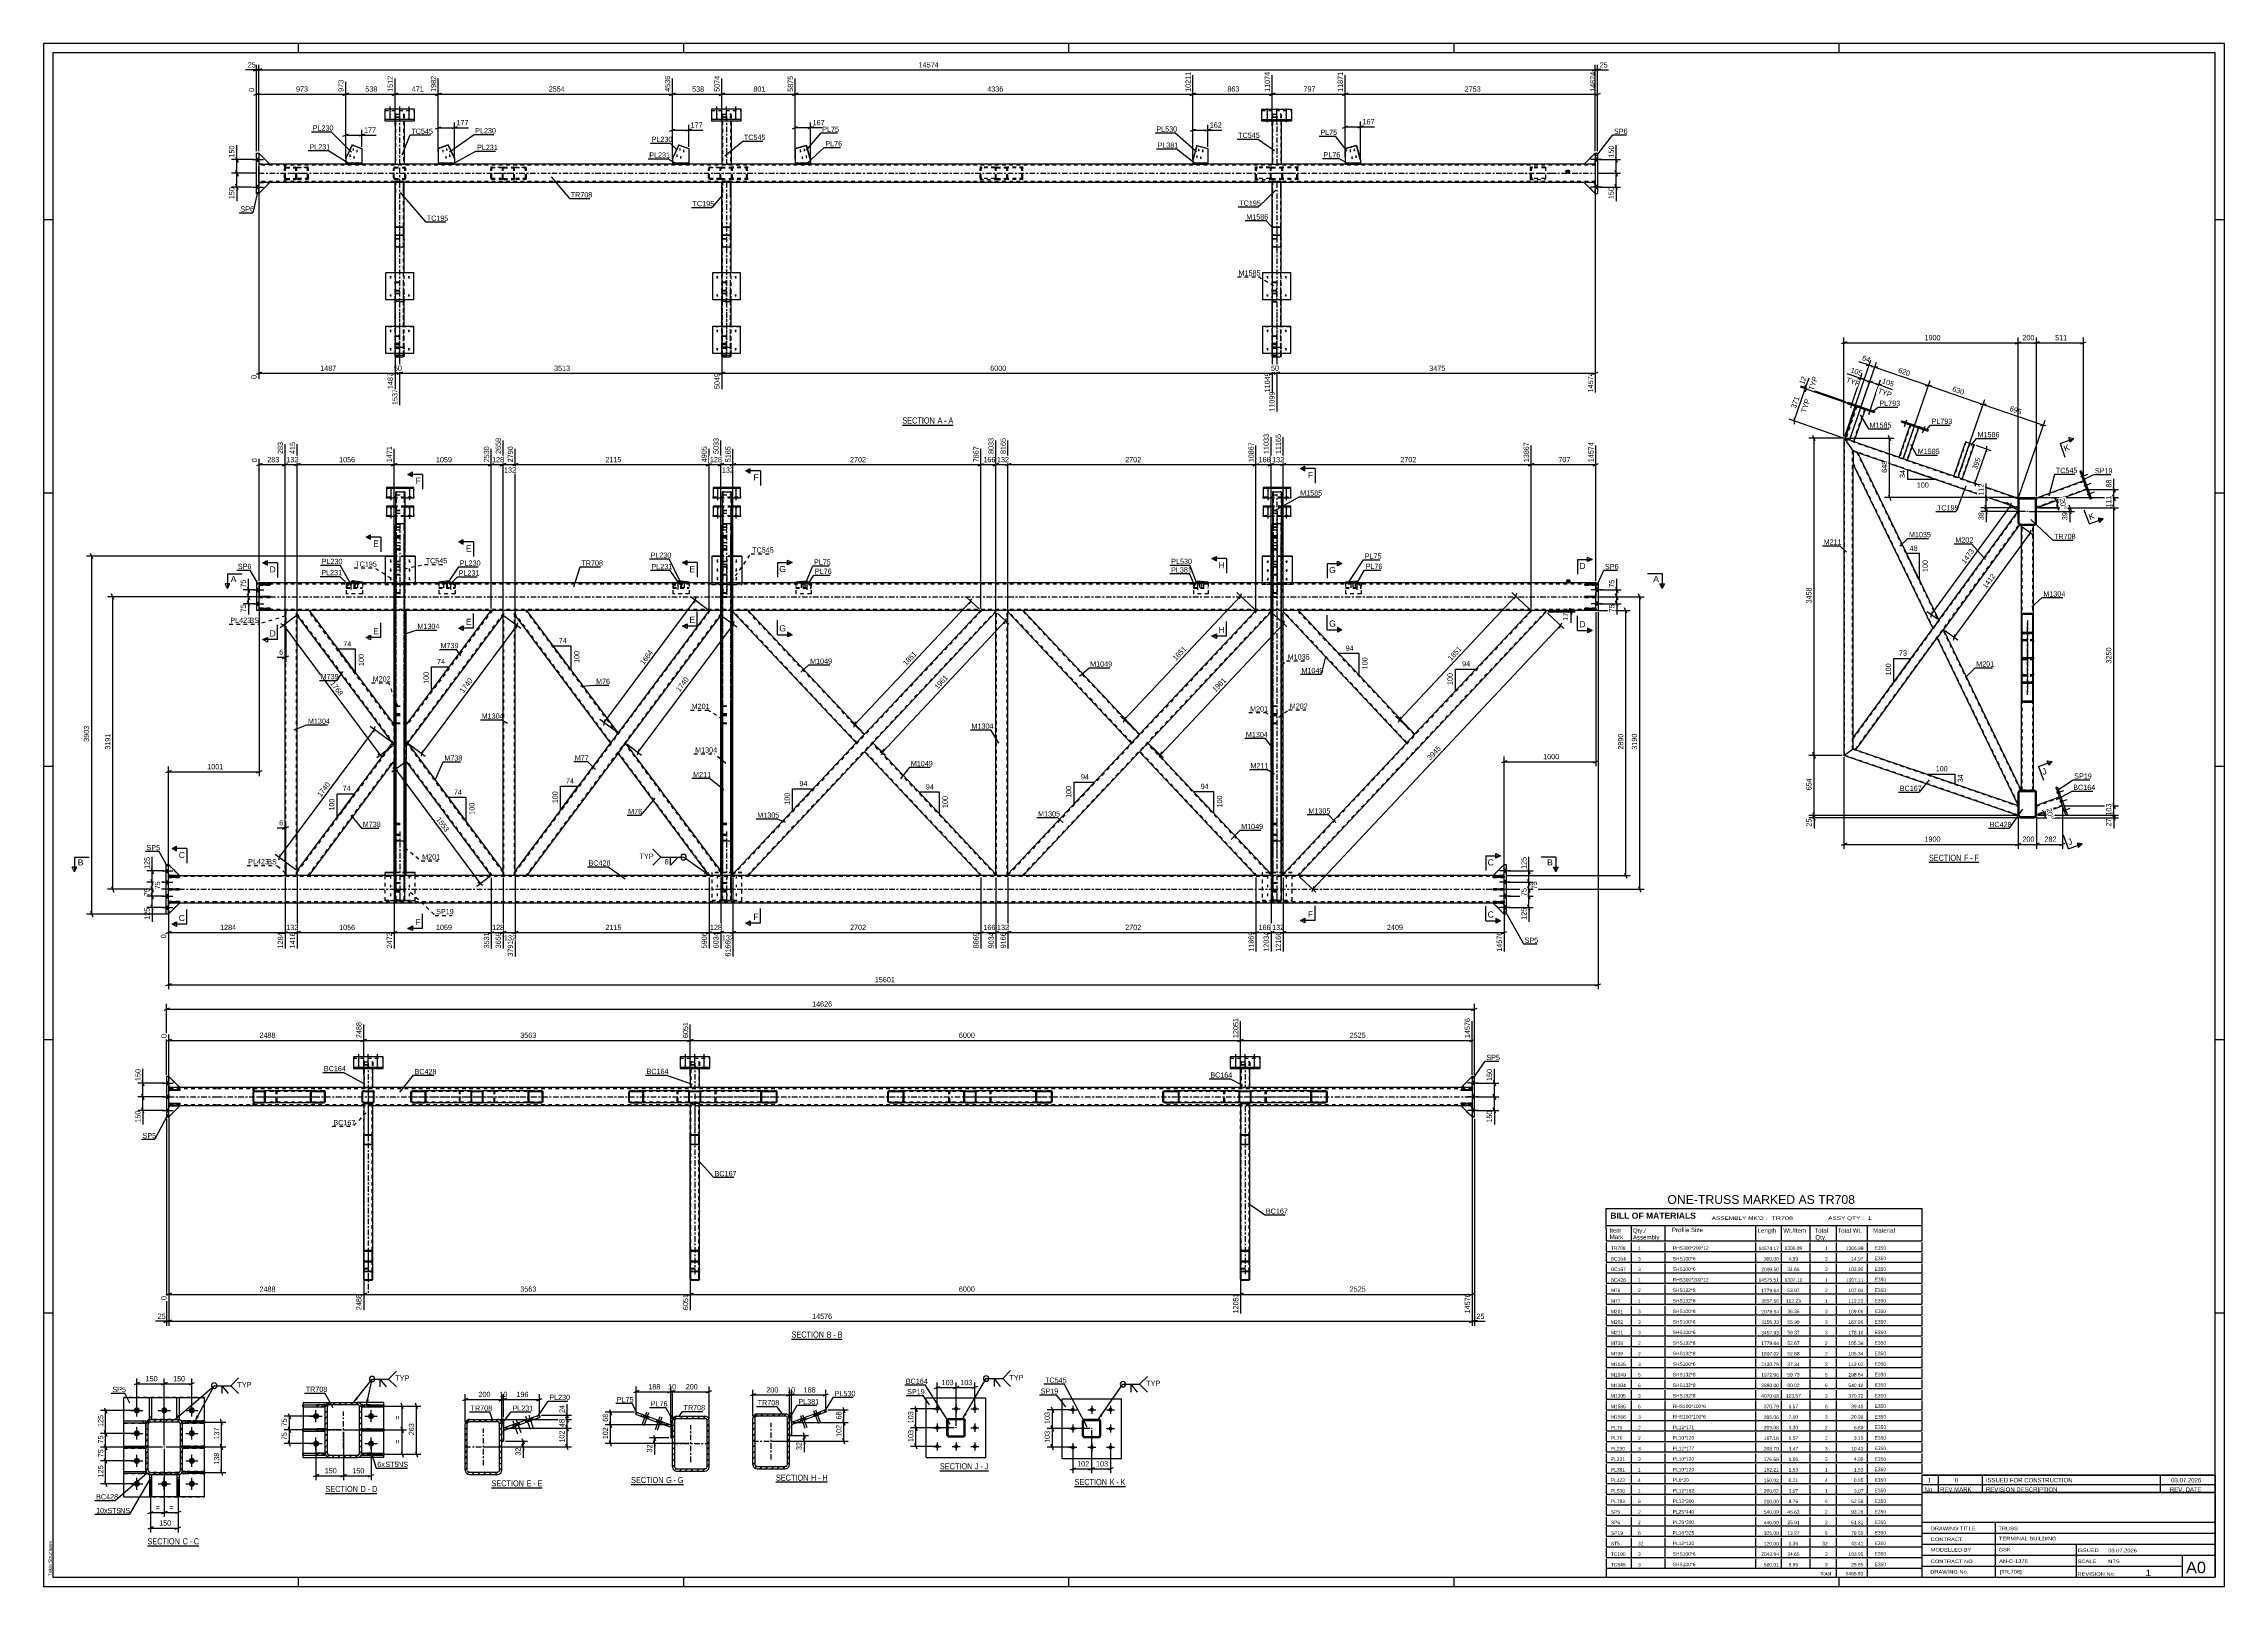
# Paper-space layout 'Layout1' of a CAD drawing. Header units: millimetres. Extents: x 0 to 1189, y 0 to 841.
# The model-space entities are those that its viewports show. They can reach past a viewport. Long polylines and large blocks are cut down to what shows.
import ezdxf

# ---------------------------------------------------------------- set-up
doc = ezdxf.new("R2010")
doc.units = ezdxf.units.MM
doc.linetypes.add('DXK_LINE_DOT2', pattern=[3.9198, 1.9599, -1.9599])
doc.linetypes.add('DXK_LINE_DOT3', pattern=[5.9187, 2.979, -0.9799, 0.9799, -0.9799])
doc.layers.add('Viewport layer', color=7, linetype='Continuous', plot=False)
doc.styles.add('Arial', font='ARIAL.TTF', dxfattribs={"height": 0.2})
doc.styles.add('Arial Bold', font='ARIALBD.TTF', dxfattribs={"height": 0.2})
doc.styles.add('Arial Narrow', font='ARIALN.TTF', dxfattribs={"height": 0.2})

# ---------------------------------------------------------------- blocks, each defined once
blk = doc.blocks.new('Unknown-761550375-18 - 31289')
at = {"color": 6, "linetype": 'Continuous'}
blk.add_line((126.1, -485.7), (153.8, -485.7), dxfattribs=at)
at = {"color": 0, "linetype": 'Continuous'}
blk.add_wipeout([(144.2, -485), (144.2, -481.5), (126.1, -481.5), (126.1, -485)], dxfattribs=at)
blk.add_wipeout([(147.8, -485), (147.8, -481.5), (145.3, -481.5), (145.3, -485)], dxfattribs=at)
at = {"color": 7, "linetype": 'Continuous', "style": 'Arial Narrow'}
blk.add_text('SECTION ', height=3.34, dxfattribs=at).set_placement((126.1, -485))
at = {"color": 0, "linetype": 'Continuous'}
blk.add_wipeout([(150.1, -485), (150.1, -481.5), (148.9, -481.5), (148.9, -485)], dxfattribs=at)
blk.add_wipeout([(153.8, -485), (153.8, -481.5), (151.2, -481.5), (151.2, -485)], dxfattribs=at)
at = {"color": 7, "linetype": 'Continuous', "style": 'Arial Narrow'}
for s, p in [('E', (145.3, -485)), ('-', (148.9, -485)), ('E', (151.2, -485))]:
    blk.add_text(s, height=3.34, dxfattribs=at).set_placement(p)
blk = doc.blocks.new('Unknown-761550375-39565')
at = {"color": 7, "linetype": 'Continuous'}
for p, q in [((905.9, -488.4), (905.9, -534.5)), ((905.9, -488.4), (1065.9, -488.4)), ((1065.9, -488.4), (1065.9, -534.5)), ((905.9, -504.5), (1065.9, -504.5)), ((905.9, -510.5), (1065.9, -510.5)), ((946, -504.5), (946, -534.5)), ((905.9, -516.5), (1065.9, -516.5)), ((905.9, -522.5), (1065.9, -522.5)), ((990, -516.5), (990, -534.5)), ((1048, -534.5), (1048, -522.5)), ((905.9, -528.5), (1047.9, -528.5)), ((905.9, -534.5), (1065.9, -534.5))]:
    blk.add_line(p, q, dxfattribs=at)
at = {"color": 7, "style": 'Arial Narrow'}
for s, height, width, p in [('DRAWING TITLE', 1.909, 1.425378, (910.8, -508.9)), ('TRUSS ', 1.91, 1.425378, (947.7, -508.9)), ('CONTRACT', 1.91, 1.425378, (910.8, -514.8)), ('MODELLED BY', 1.909, 1.425378, (910.8, -520.5)), ('GSK', 1.91, 1.425378, (947.8, -520.4)), ('TERMINAL BUILDING', 1.909, 1.425378, (948, -514.4)), ('ISSUED', 1.91, 1.425378, (990.8, -520.8)), ('03.07.2026', 1.91, 1.425378, (1007.6, -520.9)), ('DRAWING No', 1.91, 1.425378, (910.5, -532.5)), ('CONTRACT NO', 1.909, 1.425378, (910.8, -526.8)), ('AN-C-1376', 1.91, 1.425378, (948.1, -526.7)), ('[TR.708]', 1.91, 1.425378, (948.4, -532.5)), ('SCALE', 1.91, 1.425378, (990.8, -526.8)), ('REVISION No.', 1.909, 1.425378, (990.8, -533.7)), ('1', 3.34, 1.5, (1027.8, -533.8)), ('A0', 6.2, 1.25, (1050, -532.3))]:
    blk.add_text(s, height=height, dxfattribs=dict(at, width=width)).set_placement(p)
at = {"color": 7, "linetype": 'Continuous', "style": 'Arial Narrow', "width": 1.425378}
blk.add_text('NTS', height=1.91, dxfattribs=at).set_placement((1007.6, -526.8))
blk = doc.blocks.new('Unknown-761550375-1135')
at = {"color": 5, "linetype": 'Continuous'}
for p, q in [((1070.9, 301.5), (-118.1, 301.5)), ((-118.1, 301.5), (-118.1, -539.5)), ((20.9, 296.5), (20.9, 301.5)), ((230.9, 296.5), (230.9, 301.5)), ((440.9, 296.5), (440.9, 301.5)), ((650.9, 296.5), (650.9, 301.5)), ((860.9, 296.5), (860.9, 301.5)), ((1070.9, -539.5), (1070.9, 301.5)), ((1065.9, 296.5), (-113.1, 296.5)), ((-113.1, 296.5), (-113.1, -534.5)), ((1065.9, -534.5), (1065.9, 296.5)), ((-113.1, 205.5), (-118.1, 205.5)), ((1070.9, 205.5), (1065.9, 205.5)), ((-113.1, 56.5), (-118.1, 56.5)), ((1070.9, 56.5), (1065.9, 56.5)), ((-113.1, -92.5), (-118.1, -92.5)), ((1070.9, -92.5), (1065.9, -92.5)), ((-113.1, -241.5), (-118.1, -241.5)), ((1070.9, -241.5), (1065.9, -241.5)), ((-113.1, -390.5), (-118.1, -390.5)), ((1070.9, -390.5), (1065.9, -390.5)), ((-113.1, -534.5), (1065.9, -534.5)), ((20.9, -539.5), (20.9, -534.5)), ((230.9, -539.5), (230.9, -534.5)), ((440.9, -539.5), (440.9, -534.5)), ((650.9, -539.5), (650.9, -534.5)), ((860.9, -539.5), (860.9, -534.5)), ((-118.1, -539.5), (1070.9, -539.5))]:
    blk.add_line(p, q, dxfattribs=at)
at = {"color": 174, "linetype": 'Continuous', "style": 'Arial'}
blk.add_text('Tekla Structures', height=1.91, rotation=90, dxfattribs=at).set_placement((-113.6, -534))
blk = doc.blocks.new('Unknown-761550375-39564')
at = {"color": 7, "linetype": 'Continuous'}
for p, q in [((905.9, -478.9), (1065.9, -478.9)), ((1065.9, -478.9), (905.9, -478.9)), ((905.9, -478.9), (905.9, -483.9)), ((905.9, -483.9), (1065.9, -483.9)), ((905.9, -483.9), (905.9, -488.4)), ((905.9, -483.9), (1065.9, -483.9)), ((914.9, -478.9), (914.9, -483.9)), ((914.9, -483.9), (914.9, -488.4)), ((938.9, -478.9), (938.9, -483.9)), ((938.9, -483.9), (938.9, -488.4)), ((1035.9, -478.9), (1035.9, -483.9)), ((1035.9, -483.9), (1035.9, -488.4)), ((1065.9, -478.9), (1065.9, -483.9)), ((1065.9, -483.9), (1065.9, -488.4)), ((1065.9, -488.4), (905.9, -488.4))]:
    blk.add_line(p, q, dxfattribs=at)
at = {"color": 7, "linetype": 'Continuous', "style": 'Arial Narrow'}
for s, height, width, p in [('No', 2.39, 1.2, (907.4, -487.9)), ('1', 2.39, 1.196471, (909.1, -482.8)), ('REV MARK', 2.39, 1.2, (915.9, -487.9)), ('0', 2.39, 1.196471, (923.9, -482.8)), ('ISSUED FOR CONSTRUCTION', 2.386, 1.196471, (940.9, -482.8)), ('REVISION DESCRIPTION', 2.386, 1.2, (940.9, -487.9)), ('REV. DATE', 2.39, 1.2, (1041.2, -487.9)), ('03.07.2026', 2.39, 1.196471, (1041.9, -482.8))]:
    blk.add_text(s, height=height, dxfattribs=dict(at, width=width)).set_placement(p)
blk = doc.blocks.new('Unknown-761550375-39566')
at = {"color": 7, "linetype": 'Continuous'}
for p, q in [((733.9, -333.5), (905.9, -333.5)), ((733.9, -344.7), (733.9, -333.5)), ((733.9, -342.7), (905.9, -342.7)), ((733.9, -344.7), (733.9, -349.7)), ((747.4, -342.7), (747.4, -351.2)), ((765.9, -342.7), (765.9, -351.2)), ((815.2, -342.7), (815.2, -351.2)), ((829.2, -342.7), (829.2, -351.2)), ((844.9, -342.7), (844.9, -351.2)), ((859.2, -342.7), (859.2, -351.2)), ((876.2, -342.7), (876.2, -351.2)), ((905.9, -333.5), (905.9, -344.7)), ((905.9, -344.7), (905.9, -351.2)), ((733.9, -349.7), (733.9, -351.2)), ((733.9, -351.2), (905.9, -351.2)), ((733.9, -352), (733.9, -357)), ((747.4, -352), (747.4, -357)), ((765.9, -352), (765.9, -357)), ((815.2, -352), (815.2, -357)), ((829.2, -352), (829.2, -357)), ((844.9, -352), (844.9, -357)), ((859.2, -352), (859.2, -357)), ((876.2, -352), (876.2, -357)), ((905.9, -352), (905.9, -357)), ((733.9, -357), (905.9, -357)), ((733.9, -357.7), (733.9, -362.7)), ((733.9, -362.7), (905.9, -362.7)), ((733.9, -363.5), (733.9, -368.5)), ((733.9, -368.5), (905.9, -368.5)), ((747.4, -357.7), (747.4, -362.7)), ((747.4, -363.5), (747.4, -368.5)), ((765.9, -357.7), (765.9, -362.7)), ((765.9, -363.5), (765.9, -368.5)), ((815.2, -357.7), (815.2, -362.7)), ((815.2, -363.5), (815.2, -368.5)), ((829.2, -357.7), (829.2, -362.7)), ((829.2, -363.5), (829.2, -368.5)), ((844.9, -357.7), (844.9, -362.7)), ((844.9, -363.5), (844.9, -368.5)), ((859.2, -357.7), (859.2, -362.7)), ((859.2, -363.5), (859.2, -368.5)), ((876.2, -357.7), (876.2, -362.7)), ((876.2, -363.5), (876.2, -368.5)), ((905.9, -357.7), (905.9, -362.7)), ((905.9, -363.5), (905.9, -368.5)), ((733.9, -369.2), (733.9, -374.2)), ((733.9, -374.2), (905.9, -374.2)), ((733.9, -375), (733.9, -380)), ((733.9, -380), (905.9, -380)), ((747.4, -369.2), (747.4, -374.2)), ((747.4, -375), (747.4, -380)), ((765.9, -369.2), (765.9, -374.2)), ((765.9, -375), (765.9, -380)), ((815.2, -369.2), (815.2, -374.2)), ((815.2, -375), (815.2, -380)), ((829.2, -369.2), (829.2, -374.2)), ((829.2, -375), (829.2, -380)), ((844.9, -369.2), (844.9, -374.2)), ((844.9, -375), (844.9, -380)), ((859.2, -369.2), (859.2, -374.2)), ((859.2, -375), (859.2, -380)), ((876.2, -369.2), (876.2, -374.2)), ((876.2, -375), (876.2, -380)), ((905.9, -369.2), (905.9, -374.2)), ((905.9, -375), (905.9, -380)), ((733.9, -380.7), (733.9, -385.7)), ((733.9, -385.7), (905.9, -385.7)), ((733.9, -386.5), (733.9, -391.5)), ((733.9, -391.5), (905.9, -391.5)), ((733.9, -392.2), (733.9, -397.2)), ((747.4, -380.7), (747.4, -385.7)), ((747.4, -386.5), (747.4, -391.5)), ((747.4, -392.2), (747.4, -397.2)), ((765.9, -380.7), (765.9, -385.7)), ((765.9, -386.5), (765.9, -391.5)), ((765.9, -392.2), (765.9, -397.2)), ((815.2, -380.7), (815.2, -385.7)), ((815.2, -386.5), (815.2, -391.5)), ((815.2, -392.2), (815.2, -397.2)), ((829.2, -380.7), (829.2, -385.7)), ((829.2, -386.5), (829.2, -391.5)), ((829.2, -392.2), (829.2, -397.2)), ((844.9, -380.7), (844.9, -385.7)), ((844.9, -386.5), (844.9, -391.5)), ((844.9, -392.2), (844.9, -397.2)), ((859.2, -380.7), (859.2, -385.7)), ((859.2, -386.5), (859.2, -391.5)), ((859.2, -392.2), (859.2, -397.2)), ((876.2, -380.7), (876.2, -385.7)), ((876.2, -386.5), (876.2, -391.5)), ((876.2, -392.2), (876.2, -397.2)), ((905.9, -380.7), (905.9, -385.7)), ((905.9, -386.5), (905.9, -391.5)), ((905.9, -392.2), (905.9, -397.2)), ((733.9, -397.2), (905.9, -397.2)), ((733.9, -398), (733.9, -403)), ((733.9, -403), (905.9, -403)), ((733.9, -403.7), (733.9, -408.7)), ((747.4, -398), (747.4, -403)), ((747.4, -403.7), (747.4, -408.7)), ((765.9, -398), (765.9, -403)), ((765.9, -403.7), (765.9, -408.7)), ((815.2, -398), (815.2, -403)), ((815.2, -403.7), (815.2, -408.7)), ((829.2, -398), (829.2, -403)), ((829.2, -403.7), (829.2, -408.7)), ((844.9, -398), (844.9, -403)), ((844.9, -403.7), (844.9, -408.7)), ((859.2, -398), (859.2, -403)), ((859.2, -403.7), (859.2, -408.7)), ((876.2, -398), (876.2, -403)), ((876.2, -403.7), (876.2, -408.7)), ((905.9, -398), (905.9, -403)), ((905.9, -403.7), (905.9, -408.7)), ((733.9, -408.7), (905.9, -408.7)), ((733.9, -409.5), (733.9, -414.5)), ((733.9, -414.5), (905.9, -414.5)), ((733.9, -415.2), (733.9, -420.2)), ((747.4, -409.5), (747.4, -414.5)), ((747.4, -415.2), (747.4, -420.2)), ((765.9, -409.5), (765.9, -414.5)), ((765.9, -415.2), (765.9, -420.2)), ((815.2, -409.5), (815.2, -414.5)), ((815.2, -415.2), (815.2, -420.2)), ((829.2, -409.5), (829.2, -414.5)), ((829.2, -415.2), (829.2, -420.2)), ((844.9, -409.5), (844.9, -414.5)), ((844.9, -415.2), (844.9, -420.2)), ((859.2, -409.5), (859.2, -414.5)), ((859.2, -415.2), (859.2, -420.2)), ((876.2, -409.5), (876.2, -414.5)), ((876.2, -415.2), (876.2, -420.2)), ((905.9, -409.5), (905.9, -414.5)), ((905.9, -415.2), (905.9, -420.2)), ((733.9, -420.2), (905.9, -420.2)), ((733.9, -421), (733.9, -426)), ((733.9, -426), (905.9, -426)), ((733.9, -426.7), (733.9, -431.7)), ((747.4, -421), (747.4, -426)), ((747.4, -426.7), (747.4, -431.7)), ((765.9, -421), (765.9, -426)), ((765.9, -426.7), (765.9, -431.7)), ((815.2, -421), (815.2, -426)), ((815.2, -426.7), (815.2, -431.7)), ((829.2, -421), (829.2, -426)), ((829.2, -426.7), (829.2, -431.7)), ((844.9, -421), (844.9, -426)), ((844.9, -426.7), (844.9, -431.7)), ((859.2, -421), (859.2, -426)), ((859.2, -426.7), (859.2, -431.7)), ((876.2, -421), (876.2, -426)), ((876.2, -426.7), (876.2, -431.7)), ((905.9, -421), (905.9, -426)), ((905.9, -426.7), (905.9, -431.7)), ((733.9, -431.7), (905.9, -431.7)), ((733.9, -432.5), (733.9, -437.5)), ((733.9, -437.5), (905.9, -437.5)), ((733.9, -438.2), (733.9, -443.2)), ((747.4, -432.5), (747.4, -437.5)), ((747.4, -438.2), (747.4, -443.2)), ((765.9, -432.5), (765.9, -437.5)), ((765.9, -438.2), (765.9, -443.2)), ((815.2, -432.5), (815.2, -437.5)), ((815.2, -438.2), (815.2, -443.2)), ((829.2, -432.5), (829.2, -437.5)), ((829.2, -438.2), (829.2, -443.2)), ((844.9, -432.5), (844.9, -437.5)), ((844.9, -438.2), (844.9, -443.2)), ((859.2, -432.5), (859.2, -437.5)), ((859.2, -438.2), (859.2, -443.2)), ((876.2, -432.5), (876.2, -437.5)), ((876.2, -438.2), (876.2, -443.2)), ((905.9, -432.5), (905.9, -437.5)), ((905.9, -438.2), (905.9, -443.2)), ((733.9, -443.2), (905.9, -443.2)), ((733.9, -444), (733.9, -449)), ((733.9, -449), (905.9, -449)), ((733.9, -449.7), (733.9, -454.7)), ((747.4, -444), (747.4, -449)), ((747.4, -449.7), (747.4, -454.7)), ((765.9, -444), (765.9, -449)), ((765.9, -449.7), (765.9, -454.7)), ((815.2, -444), (815.2, -449)), ((815.2, -449.7), (815.2, -454.7)), ((829.2, -444), (829.2, -449)), ((829.2, -449.7), (829.2, -454.7)), ((844.9, -444), (844.9, -449)), ((844.9, -449.7), (844.9, -454.7)), ((859.2, -444), (859.2, -449)), ((859.2, -449.7), (859.2, -454.7)), ((876.2, -444), (876.2, -449)), ((876.2, -449.7), (876.2, -454.7)), ((905.9, -444), (905.9, -449)), ((905.9, -449.7), (905.9, -454.7)), ((733.9, -454.7), (905.9, -454.7)), ((733.9, -455.5), (733.9, -460.5)), ((733.9, -460.5), (905.9, -460.5)), ((733.9, -461.2), (733.9, -466.2)), ((747.4, -455.5), (747.4, -460.5)), ((747.4, -461.2), (747.4, -466.2)), ((765.9, -455.5), (765.9, -460.5)), ((765.9, -461.2), (765.9, -466.2)), ((815.2, -455.5), (815.2, -460.5)), ((815.2, -461.2), (815.2, -466.2)), ((829.2, -455.5), (829.2, -460.5)), ((829.2, -461.2), (829.2, -466.2)), ((844.9, -455.5), (844.9, -460.5)), ((844.9, -461.2), (844.9, -466.2)), ((859.2, -455.5), (859.2, -460.5)), ((859.2, -461.2), (859.2, -466.2)), ((876.2, -455.5), (876.2, -460.5)), ((876.2, -461.2), (876.2, -466.2)), ((905.9, -455.5), (905.9, -460.5)), ((905.9, -461.2), (905.9, -466.2)), ((733.9, -466.2), (905.9, -466.2)), ((733.9, -467), (733.9, -472)), ((733.9, -472), (905.9, -472)), ((733.9, -472.7), (733.9, -477.7)), ((747.4, -467), (747.4, -472)), ((747.4, -472.7), (747.4, -477.7)), ((765.9, -467), (765.9, -472)), ((765.9, -472.7), (765.9, -477.7)), ((815.2, -467), (815.2, -472)), ((815.2, -472.7), (815.2, -477.7)), ((829.2, -467), (829.2, -472)), ((829.2, -472.7), (829.2, -477.7)), ((844.9, -467), (844.9, -472)), ((844.9, -472.7), (844.9, -477.7)), ((859.2, -467), (859.2, -472)), ((859.2, -472.7), (859.2, -477.7)), ((876.2, -467), (876.2, -472)), ((876.2, -472.7), (876.2, -477.7)), ((905.9, -467), (905.9, -472)), ((905.9, -472.7), (905.9, -477.7)), ((733.9, -477.7), (905.9, -477.7)), ((733.9, -478.5), (733.9, -483.5)), ((733.9, -483.5), (905.9, -483.5)), ((733.9, -484.2), (733.9, -489.2)), ((747.4, -478.5), (747.4, -483.5)), ((747.4, -484.2), (747.4, -489.2)), ((765.9, -478.5), (765.9, -483.5)), ((765.9, -484.2), (765.9, -489.2)), ((815.2, -478.5), (815.2, -483.5)), ((815.2, -484.2), (815.2, -489.2)), ((829.2, -478.5), (829.2, -483.5)), ((829.2, -484.2), (829.2, -489.2)), ((844.9, -478.5), (844.9, -483.5)), ((844.9, -484.2), (844.9, -489.2)), ((859.2, -478.5), (859.2, -483.5)), ((859.2, -484.2), (859.2, -489.2)), ((876.2, -478.5), (876.2, -483.5)), ((876.2, -484.2), (876.2, -489.2)), ((905.9, -478.5), (905.9, -483.5)), ((905.9, -484.2), (905.9, -489.2)), ((733.9, -489.2), (905.9, -489.2)), ((733.9, -490), (733.9, -495)), ((733.9, -495), (905.9, -495)), ((733.9, -495.7), (733.9, -500.7)), ((747.4, -490), (747.4, -495)), ((747.4, -495.7), (747.4, -500.7)), ((765.9, -490), (765.9, -495)), ((765.9, -495.7), (765.9, -500.7)), ((815.2, -490), (815.2, -495)), ((815.2, -495.7), (815.2, -500.7)), ((829.2, -490), (829.2, -495)), ((829.2, -495.7), (829.2, -500.7)), ((844.9, -490), (844.9, -495)), ((844.9, -495.7), (844.9, -500.7)), ((859.2, -490), (859.2, -495)), ((859.2, -495.7), (859.2, -500.7)), ((876.2, -490), (876.2, -495)), ((876.2, -495.7), (876.2, -500.7)), ((905.9, -490), (905.9, -495)), ((905.9, -495.7), (905.9, -500.7)), ((733.9, -500.7), (905.9, -500.7)), ((733.9, -501.5), (733.9, -506.5)), ((733.9, -506.5), (905.9, -506.5)), ((733.9, -507.2), (733.9, -512.2)), ((747.4, -501.5), (747.4, -506.5)), ((747.4, -507.2), (747.4, -512.2)), ((765.9, -501.5), (765.9, -506.5)), ((765.9, -507.2), (765.9, -512.2)), ((815.2, -501.5), (815.2, -506.5)), ((815.2, -507.2), (815.2, -512.2)), ((829.2, -501.5), (829.2, -506.5)), ((829.2, -507.2), (829.2, -512.2)), ((844.9, -501.5), (844.9, -506.5)), ((844.9, -507.2), (844.9, -512.2)), ((859.2, -501.5), (859.2, -506.5)), ((859.2, -507.2), (859.2, -512.2)), ((876.2, -501.5), (876.2, -506.5)), ((876.2, -507.2), (876.2, -512.2)), ((905.9, -501.5), (905.9, -506.5)), ((905.9, -507.2), (905.9, -512.2)), ((733.9, -512.2), (905.9, -512.2)), ((733.9, -513), (733.9, -518)), ((733.9, -518), (905.9, -518)), ((733.9, -518.7), (733.9, -523.7)), ((747.4, -513), (747.4, -518)), ((747.4, -518.7), (747.4, -523.7)), ((765.9, -513), (765.9, -518)), ((765.9, -518.7), (765.9, -523.7)), ((815.2, -513), (815.2, -518)), ((815.2, -518.7), (815.2, -523.7)), ((829.2, -513), (829.2, -518)), ((829.2, -518.7), (829.2, -523.7)), ((844.9, -513), (844.9, -518)), ((844.9, -518.7), (844.9, -523.7)), ((859.2, -513), (859.2, -518)), ((859.2, -518.7), (859.2, -523.7)), ((876.2, -513), (876.2, -518)), ((876.2, -518.7), (876.2, -523.7)), ((905.9, -513), (905.9, -518)), ((905.9, -518.7), (905.9, -523.7)), ((733.9, -523.7), (905.9, -523.7)), ((733.9, -524.5), (733.9, -529.5)), ((733.9, -529.5), (905.9, -529.5)), ((733.9, -529.5), (905.9, -529.5)), ((733.9, -529.5), (733.9, -534.5)), ((733.9, -534.5), (905.9, -534.5)), ((747.4, -524.5), (747.4, -529.5)), ((765.9, -524.5), (765.9, -529.5)), ((815.2, -524.5), (815.2, -529.5)), ((829.2, -524.5), (829.2, -529.5)), ((844.9, -524.5), (844.9, -529.5)), ((859.2, -524.5), (859.2, -529.5)), ((859.2, -529.5), (859.2, -534.5)), ((876.2, -524.5), (876.2, -529.5)), ((876.2, -529.5), (876.2, -534.5)), ((905.9, -524.5), (905.9, -529.5)), ((905.9, -529.5), (905.9, -534.5))]:
    blk.add_line(p, q, dxfattribs=at)
for s, height, style, p in [('Item', 2.39, 'Arial', (735.7, -346.7)), ('Qty./', 2.39, 'Arial', (748.4, -346.7)), ('Length', 2.39, 'Arial', (816.4, -346.7)), ('Wt./Item', 2.39, 'Arial', (830.4, -346.7)), ('Total', 2.39, 'Arial', (847.4, -346.7)), ('Total Wt.', 2.39, 'Arial', (859.9, -346.7)), ('Material', 2.39, 'Arial', (879.4, -346.7)), ('TR708', 1.91, 'Arial', (736.4, -356.1)), ('Assembly', 2.39, 'Arial', (748.4, -350.4)), ('1', 1.91, 'Arial', (751.2, -356.1)), ('RHS300*200*12', 1.91, 'Arial', (770.1, -356)), ('14574.17', 1.91, 'Arial', (816.9, -356.2)), ('1306.99', 1.91, 'Arial', (831.1, -356.1)), ('Qty.', 2.39, 'Arial', (847.9, -350.4)), ('1', 1.91, 'Arial', (853.1, -356.1)), ('1306.99', 1.91, 'Arial', (864.5, -356.1)), ('E350', 1.91, 'Arial', (880.2, -356)), ('BC164', 1.91, 'Arial', (736.4, -361.9)), ('BC167', 1.91, 'Arial', (736.4, -367.6)), ('3', 1.91, 'Arial', (751.2, -361.9)), ('3', 1.91, 'Arial', (751.2, -367.6)), ('SHS100*6', 1.91, 'Arial', (770.1, -361.8)), ('SHS100*6', 1.91, 'Arial', (770.1, -367.5)), ('2009.50', 1.91, 'Arial', (818.4, -367.7)), ('300.00', 1.91, 'Arial', (819.8, -361.9)), ('34.65', 1.91, 'Arial', (832.6, -367.6)), ('4.99', 1.91, 'Arial', (833.3, -361.9)), ('3', 1.91, 'Arial', (853.1, -361.9)), ('3', 1.91, 'Arial', (853.1, -367.6)), ('103.95', 1.91, 'Arial', (865.9, -367.6)), ('14.97', 1.91, 'Arial', (867.4, -361.9)), ('E350', 1.91, 'Arial', (880.2, -361.7)), ('E350', 1.91, 'Arial', (880.2, -367.5)), ('BC428', 1.91, 'Arial', (736.4, -373.4)), ('M76', 1.91, 'Arial', (736.4, -379.1)), ('1', 1.91, 'Arial', (751.2, -373.4)), ('2', 1.91, 'Arial', (751.2, -379.1)), ('SHS132*8', 1.91, 'Arial', (770.1, -379)), ('RHS300*200*12', 1.91, 'Arial', (770.1, -373.3)), ('14575.51', 1.91, 'Arial', (816.9, -373.4)), ('1779.64', 1.91, 'Arial', (818.4, -379.2)), ('1307.11', 1.91, 'Arial', (831.1, -373.4)), ('53.97', 1.91, 'Arial', (832.6, -379.1)), ('1', 1.91, 'Arial', (853.1, -373.4)), ('2', 1.91, 'Arial', (853.1, -379.1)), ('1307.11', 1.91, 'Arial', (864.5, -373.4)), ('107.94', 1.91, 'Arial', (865.9, -379.1)), ('E350', 1.91, 'Arial', (880.2, -373.2)), ('E350', 1.91, 'Arial', (880.2, -379)), ('M77', 1.91, 'Arial', (736.4, -384.9)), ('M201', 1.91, 'Arial', (736.4, -390.6)), ('3', 1.91, 'Arial', (751.2, -390.6)), ('1', 1.91, 'Arial', (751.2, -384.9)), ('SHS132*8', 1.91, 'Arial', (770.1, -384.8)), ('SHS100*6', 1.91, 'Arial', (770.1, -390.5)), ('3657.56', 1.91, 'Arial', (818.4, -384.9)), ('2079.54', 1.91, 'Arial', (818.4, -390.7)), ('112.23', 1.91, 'Arial', (831.8, -384.9)), ('36.35', 1.91, 'Arial', (832.6, -390.6)), ('3', 1.91, 'Arial', (853.1, -390.6)), ('1', 1.91, 'Arial', (853.1, -384.9)), ('112.23', 1.91, 'Arial', (865.9, -384.9)), ('109.06', 1.91, 'Arial', (865.9, -390.6)), ('E350', 1.91, 'Arial', (880.2, -384.7)), ('E350', 1.91, 'Arial', (880.2, -390.5)), ('M202', 1.91, 'Arial', (736.4, -396.4)), ('M211', 1.91, 'Arial', (736.4, -402.1)), ('3', 1.91, 'Arial', (751.2, -396.4)), ('3', 1.91, 'Arial', (751.2, -402.1)), ('SHS100*6', 1.91, 'Arial', (770.1, -396.3)), ('SHS100*6', 1.91, 'Arial', (770.1, -402)), ('3155.33', 1.91, 'Arial', (818.4, -396.4)), ('3457.93', 1.91, 'Arial', (818.4, -402.2)), ('55.99', 1.91, 'Arial', (832.6, -396.4)), ('59.37', 1.91, 'Arial', (832.6, -402.1)), ('3', 1.91, 'Arial', (853.1, -396.4)), ('3', 1.91, 'Arial', (853.1, -402.1)), ('167.96', 1.91, 'Arial', (865.9, -396.4)), ('178.10', 1.91, 'Arial', (865.9, -402.1)), ('E350', 1.91, 'Arial', (880.2, -396.2)), ('E350', 1.91, 'Arial', (880.2, -402)), ('M738', 1.91, 'Arial', (736.4, -407.9)), ('M739', 1.91, 'Arial', (736.4, -413.6)), ('2', 1.91, 'Arial', (751.2, -407.9)), ('2', 1.91, 'Arial', (751.2, -413.6)), ('SHS132*8', 1.91, 'Arial', (770.1, -407.8)), ('SHS132*8', 1.91, 'Arial', (770.1, -413.5)), ('1779.64', 1.91, 'Arial', (818.4, -407.9)), ('1807.02', 1.91, 'Arial', (818.4, -413.7)), ('52.67', 1.91, 'Arial', (832.6, -407.9)), ('52.68', 1.91, 'Arial', (832.6, -413.6)), ('2', 1.91, 'Arial', (853.1, -407.9)), ('2', 1.91, 'Arial', (853.1, -413.6)), ('105.34', 1.91, 'Arial', (865.9, -407.9)), ('105.34', 1.91, 'Arial', (865.9, -413.6)), ('E350', 1.91, 'Arial', (880.2, -407.7)), ('E350', 1.91, 'Arial', (880.2, -413.5)), ('M1035', 1.91, 'Arial', (736.4, -419.4)), ('M1049', 1.91, 'Arial', (736.4, -425.1)), ('3', 1.91, 'Arial', (751.2, -419.4)), ('5', 1.91, 'Arial', (751.2, -425.1)), ('SHS100*6', 1.91, 'Arial', (770.1, -419.3)), ('SHS132*8', 1.91, 'Arial', (770.1, -425)), ('2120.79', 1.91, 'Arial', (818.4, -419.4)), ('1972.96', 1.91, 'Arial', (818.4, -425.2)), ('37.34', 1.91, 'Arial', (832.6, -419.4)), ('59.73', 1.91, 'Arial', (832.6, -425.1)), ('3', 1.91, 'Arial', (853.1, -419.4)), ('5', 1.91, 'Arial', (853.1, -425.1)), ('112.02', 1.91, 'Arial', (865.9, -419.4)), ('298.64', 1.91, 'Arial', (865.9, -425.1)), ('E350', 1.91, 'Arial', (880.2, -419.2)), ('E350', 1.91, 'Arial', (880.2, -425)), ('M1304', 1.91, 'Arial', (736.4, -430.9)), ('M1305', 1.91, 'Arial', (736.4, -436.6)), ('3', 1.91, 'Arial', (751.2, -436.6)), ('6', 1.91, 'Arial', (751.2, -430.9)), ('SHS132*8', 1.91, 'Arial', (770.1, -430.8)), ('SHS132*8', 1.91, 'Arial', (770.1, -436.5)), ('4070.08', 1.91, 'Arial', (818.4, -436.7)), ('2890.00', 1.91, 'Arial', (818.4, -430.9)), ('123.57', 1.91, 'Arial', (831.8, -436.6)), ('90.02', 1.91, 'Arial', (832.6, -430.9)), ('3', 1.91, 'Arial', (853.1, -436.6)), ('6', 1.91, 'Arial', (853.1, -430.9)), ('540.12', 1.91, 'Arial', (865.9, -430.9)), ('370.72', 1.91, 'Arial', (865.9, -436.6)), ('E350', 1.91, 'Arial', (880.2, -430.7)), ('E350', 1.91, 'Arial', (880.2, -436.5)), ('M1585', 1.91, 'Arial', (736.4, -442.4)), ('M1586', 1.91, 'Arial', (736.4, -448.1)), ('3', 1.91, 'Arial', (751.2, -448.1)), ('6', 1.91, 'Arial', (751.2, -442.4)), ('RHS100*100*6', 1.91, 'Arial', (770.1, -442.3)), ('RHS100*100*6', 1.91, 'Arial', (770.1, -448)), ('370.79', 1.91, 'Arial', (819.8, -442.4)), ('395.06', 1.91, 'Arial', (819.8, -448.2)), ('6.57', 1.91, 'Arial', (833.3, -442.4)), ('7.00', 1.91, 'Arial', (833.3, -448.1)), ('3', 1.91, 'Arial', (853.1, -448.1)), ('6', 1.91, 'Arial', (853.1, -442.4)), ('39.40', 1.91, 'Arial', (867.4, -442.4)), ('20.99', 1.91, 'Arial', (867.4, -448.1)), ('E350', 1.91, 'Arial', (880.2, -442.2)), ('E350', 1.91, 'Arial', (880.2, -448)), ('E350', 1.91, 'Arial', (880.2, -453.7)), ('PL75', 1.91, 'Arial', (736.4, -453.9)), ('PL76', 1.91, 'Arial', (736.4, -459.6)), ('PL230', 1.91, 'Arial', (736.4, -465.4)), ('3', 1.91, 'Arial', (751.2, -465.4)), ('2', 1.91, 'Arial', (751.2, -453.9)), ('2', 1.91, 'Arial', (751.2, -459.6)), ('PL12*171', 1.91, 'Arial', (770.1, -453.8)), ('PL10*120', 1.91, 'Arial', (770.1, -459.5)), ('PL12*177', 1.91, 'Arial', (770.1, -465.3)), ('205.08', 1.91, 'Arial', (819.8, -453.9)), ('167.16', 1.91, 'Arial', (819.8, -459.7)), ('208.70', 1.91, 'Arial', (819.8, -465.4)), ('3.30', 1.91, 'Arial', (833.3, -453.9)), ('3.47', 1.91, 'Arial', (833.3, -465.4)), ('1.57', 1.91, 'Arial', (833.3, -459.6)), ('3', 1.91, 'Arial', (853.1, -465.4)), ('2', 1.91, 'Arial', (853.1, -453.9)), ('2', 1.91, 'Arial', (853.1, -459.6)), ('10.42', 1.91, 'Arial', (867.4, -465.4)), ('6.60', 1.91, 'Arial', (868.9, -453.9)), ('3.15', 1.91, 'Arial', (868.9, -459.6)), ('E350', 1.91, 'Arial', (880.2, -459.5)), ('E350', 1.91, 'Arial', (880.2, -465.2)), ('PL231', 1.91, 'Arial', (736.4, -471.1)), ('PL381', 1.91, 'Arial', (736.4, -476.9)), ('3', 1.91, 'Arial', (751.2, -471.1)), ('1', 1.91, 'Arial', (751.2, -476.9)), ('PL10*120', 1.91, 'Arial', (770.1, -471)), ('PL10*120', 1.91, 'Arial', (770.1, -476.8)), ('176.66', 1.91, 'Arial', (819.8, -471.2)), ('162.21', 1.91, 'Arial', (819.8, -476.9)), ('1.66', 1.91, 'Arial', (833.3, -471.1)), ('1.53', 1.91, 'Arial', (833.3, -476.9)), ('3', 1.91, 'Arial', (853.1, -471.1)), ('1', 1.91, 'Arial', (853.1, -476.9)), ('4.99', 1.91, 'Arial', (868.9, -471.1)), ('1.53', 1.91, 'Arial', (868.9, -476.9)), ('E350', 1.91, 'Arial', (880.2, -471)), ('E350', 1.91, 'Arial', (880.2, -476.7)), ('PL423', 1.91, 'Arial', (736.4, -482.6)), ('PL530', 1.91, 'Arial', (736.4, -488.4)), ('4', 1.91, 'Arial', (751.2, -482.6)), ('1', 1.91, 'Arial', (751.2, -488.4)), ('PL6*30', 1.91, 'Arial', (770.1, -482.5)), ('PL12*162', 1.91, 'Arial', (770.1, -488.3)), ('150.02', 1.91, 'Arial', (819.8, -482.7)), ('200.62', 1.91, 'Arial', (819.8, -488.4)), ('0.21', 1.91, 'Arial', (833.3, -482.6)), ('3.07', 1.91, 'Arial', (833.3, -488.4)), ('4', 1.91, 'Arial', (853.1, -482.6)), ('1', 1.91, 'Arial', (853.1, -488.4)), ('0.85', 1.91, 'Arial', (868.9, -482.6)), ('3.07', 1.91, 'Arial', (868.9, -488.4)), ('E350', 1.91, 'Arial', (880.2, -482.5)), ('E350', 1.91, 'Arial', (880.2, -488.2)), ('SP5', 1.91, 'Arial', (736.4, -499.9)), ('PL793', 1.91, 'Arial', (736.4, -494.1)), ('6', 1.91, 'Arial', (751.2, -494.1)), ('2', 1.91, 'Arial', (751.2, -499.9)), ('PL12*300', 1.91, 'Arial', (770.1, -494)), ('PL25*440', 1.91, 'Arial', (770.1, -499.8)), ('310.00', 1.91, 'Arial', (819.8, -494.2)), ('540.00', 1.91, 'Arial', (819.8, -499.9)), ('46.63', 1.91, 'Arial', (832.6, -499.9)), ('8.76', 1.91, 'Arial', (833.3, -494.1)), ('6', 1.91, 'Arial', (853.1, -494.1)), ('2', 1.91, 'Arial', (853.1, -499.9)), ('52.56', 1.91, 'Arial', (867.4, -494.1)), ('93.26', 1.91, 'Arial', (867.4, -499.9)), ('E350', 1.91, 'Arial', (880.2, -494)), ('E350', 1.91, 'Arial', (880.2, -499.7)), ('SP6', 1.91, 'Arial', (736.4, -505.6)), ('SP19', 1.91, 'Arial', (736.4, -511.4)), ('2', 1.91, 'Arial', (751.2, -505.6)), ('6', 1.91, 'Arial', (751.2, -511.4)), ('PL25*300', 1.91, 'Arial', (770.1, -505.5)), ('PL16*325', 1.91, 'Arial', (770.1, -511.3)), ('440.00', 1.91, 'Arial', (819.8, -505.7)), ('325.00', 1.91, 'Arial', (819.8, -511.4)), ('25.91', 1.91, 'Arial', (832.6, -505.6)), ('13.27', 1.91, 'Arial', (832.6, -511.4)), ('2', 1.91, 'Arial', (853.1, -505.6)), ('6', 1.91, 'Arial', (853.1, -511.4)), ('51.81', 1.91, 'Arial', (867.4, -505.6)), ('79.60', 1.91, 'Arial', (867.4, -511.4)), ('E350', 1.91, 'Arial', (880.2, -505.5)), ('E350', 1.91, 'Arial', (880.2, -511.2)), ('ST5', 1.91, 'Arial', (736.4, -517.1)), ('TC195', 1.91, 'Arial', (736.4, -522.9)), ('32', 1.91, 'Arial', (751.2, -517.1)), ('3', 1.91, 'Arial', (751.2, -522.9)), ('SHS100*6', 1.91, 'Arial', (770.1, -522.8)), ('PL12*120', 1.91, 'Arial', (770.1, -517)), ('2043.94', 1.91, 'Arial', (818.4, -522.9)), ('120.00', 1.91, 'Arial', (819.8, -517.2)), ('34.65', 1.91, 'Arial', (832.6, -522.9)), ('1.36', 1.91, 'Arial', (833.3, -517.1)), ('32', 1.91, 'Arial', (851.6, -517.1)), ('3', 1.91, 'Arial', (853.1, -522.9)), ('103.95', 1.91, 'Arial', (865.9, -522.9)), ('43.41', 1.91, 'Arial', (867.4, -517.1)), ('E350', 1.91, 'Arial', (880.2, -517)), ('E350', 1.91, 'Arial', (880.2, -522.7)), ('TC545', 1.91, 'Arial', (736.4, -528.6)), ('3', 1.91, 'Arial', (751.2, -528.6)), ('SHS100*6', 1.91, 'Arial', (770.1, -528.5)), ('580.01', 1.91, 'Arial', (819.8, -528.7)), ('9.95', 1.91, 'Arial', (833.3, -528.6)), ('Total', 1.91, 'Arial Narrow', (850.7, -533.5)), ('3', 1.91, 'Arial', (853.1, -528.6)), ('5485.93', 1.91, 'Arial', (864.4, -533.5)), ('29.85', 1.91, 'Arial', (867.4, -528.6)), ('E350', 1.91, 'Arial', (880.2, -528.5))]:
    blk.add_text(s, height=height, dxfattribs=dict(at, style=style)).set_placement(p)
at = {"color": 7}
for s, height, style, p in [('BILL OF MATERIALS', 3.34, 'Arial Bold', (736.1, -339.1)), ('Profile Size', 2.388, 'Arial', (769.7, -346.4)), ('Mark', 2.39, 'Arial', (735.7, -350.2))]:
    blk.add_text(s, height=height, dxfattribs=dict(at, style=style)).set_placement(p)
at = {"color": 7, "linetype": 'Continuous', "style": 'Arial Narrow'}
for s, height, width, p in [("ASSEMBLY MK'D :", 1.909, 1.6, (791.4, -339.7)), ('TR708', 1.91, 1.794707, (823.9, -339.7)), ('ASSY QTY :', 1.91, 1.6, (854.9, -339.7)), ('1', 1.91, 1.794707, (876.4, -339.7))]:
    blk.add_text(s, height=height, dxfattribs=dict(at, width=width)).set_placement(p)
blk = doc.blocks.new('Unknown-761550375-39567')
at = {"color": 2, "linetype": 'Continuous'}
blk.add_line((759.9, -333.5), (877.4, -333.5), dxfattribs=at)
at = {"color": 7, "style": 'Arial'}
blk.add_text('ONE-TRUSS MARKED AS TR708', height=4.775, dxfattribs=at).set_placement((767.2, -331))
blk = doc.blocks.new('Unknown-761550375-12 - 6350')
at = {"color": 6, "linetype": 'Continuous'}
blk.add_line((350.1, 93.6), (377.8, 93.6), dxfattribs=at)
at = {"color": 0, "linetype": 'Continuous'}
blk.add_wipeout([(368.2, 94.4), (368.2, 97.9), (350.1, 97.9), (350.1, 94.4)], dxfattribs=at)
blk.add_wipeout([(371.8, 94.4), (371.8, 97.9), (369.3, 97.9), (369.3, 94.4)], dxfattribs=at)
at = {"color": 7, "linetype": 'Continuous', "style": 'Arial Narrow'}
blk.add_text('SECTION ', height=3.34, dxfattribs=at).set_placement((350.1, 94.4))
at = {"color": 0, "linetype": 'Continuous'}
blk.add_wipeout([(374.2, 94.4), (374.2, 97.9), (372.9, 97.9), (372.9, 94.4)], dxfattribs=at)
blk.add_wipeout([(377.8, 94.4), (377.8, 97.9), (375.2, 97.9), (375.2, 94.4)], dxfattribs=at)
at = {"color": 7, "linetype": 'Continuous', "style": 'Arial Narrow'}
for s, p in [('A', (369.3, 94.4)), ('-', (372.9, 94.4)), ('A', (375.2, 94.4))]:
    blk.add_text(s, height=3.34, dxfattribs=at).set_placement(p)
blk = doc.blocks.new('Unknown-761550375-13 - 6870')
at = {"color": 6, "linetype": 'Continuous'}
blk.add_line((289.7, -404.7), (317.3, -404.7), dxfattribs=at)
at = {"color": 0, "linetype": 'Continuous'}
blk.add_wipeout([(307.8, -403.9), (307.8, -400.4), (289.7, -400.4), (289.7, -403.9)], dxfattribs=at)
blk.add_wipeout([(311.4, -403.9), (311.4, -400.4), (308.8, -400.4), (308.8, -403.9)], dxfattribs=at)
at = {"color": 7, "linetype": 'Continuous', "style": 'Arial Narrow'}
blk.add_text('SECTION ', height=3.34, dxfattribs=at).set_placement((289.7, -403.9))
at = {"color": 0, "linetype": 'Continuous'}
blk.add_wipeout([(313.7, -403.9), (313.7, -400.4), (312.4, -400.4), (312.4, -403.9)], dxfattribs=at)
blk.add_wipeout([(317.3, -403.9), (317.3, -400.4), (314.8, -400.4), (314.8, -403.9)], dxfattribs=at)
at = {"color": 7, "linetype": 'Continuous', "style": 'Arial Narrow'}
for s, p in [('B', (308.8, -403.9)), ('-', (312.4, -403.9)), ('B', (314.8, -403.9))]:
    blk.add_text(s, height=3.34, dxfattribs=at).set_placement(p)
blk = doc.blocks.new('Unknown-761550375-14 - 29270')
at = {"color": 6, "linetype": 'Continuous'}
blk.add_line((-61.5, -517.4), (-33.4, -517.4), dxfattribs=at)
at = {"color": 0, "linetype": 'Continuous'}
blk.add_wipeout([(-43.4, -516.6), (-43.4, -513.1), (-61.5, -513.1), (-61.5, -516.6)], dxfattribs=at)
blk.add_wipeout([(-39.6, -516.6), (-39.6, -513.1), (-42.3, -513.1), (-42.3, -516.6)], dxfattribs=at)
at = {"color": 7, "linetype": 'Continuous', "style": 'Arial Narrow'}
blk.add_text('SECTION ', height=3.34, dxfattribs=at).set_placement((-61.5, -516.6))
at = {"color": 0, "linetype": 'Continuous'}
blk.add_wipeout([(-37.2, -516.6), (-37.2, -513.1), (-38.5, -513.1), (-38.5, -516.6)], dxfattribs=at)
blk.add_wipeout([(-33.4, -516.6), (-33.4, -513.1), (-36.2, -513.1), (-36.2, -516.6)], dxfattribs=at)
at = {"color": 7, "linetype": 'Continuous', "style": 'Arial Narrow'}
for s, p in [('C', (-42.3, -516.6)), ('-', (-38.5, -516.6)), ('C', (-36.2, -516.6))]:
    blk.add_text(s, height=3.34, dxfattribs=at).set_placement(p)
blk = doc.blocks.new('Unknown-761550375-15 - 3065')
at = {"color": 6, "linetype": 'Continuous'}
blk.add_line((909.8, -144.7), (937, -144.7), dxfattribs=at)
at = {"color": 0, "linetype": 'Continuous'}
blk.add_wipeout([(927.9, -144), (927.9, -140.5), (909.8, -140.5), (909.8, -144)], dxfattribs=at)
blk.add_wipeout([(931.3, -144), (931.3, -140.5), (928.9, -140.5), (928.9, -144)], dxfattribs=at)
blk.add_wipeout([(933.6, -144), (933.6, -140.5), (932.3, -140.5), (932.3, -144)], dxfattribs=at)
at = {"color": 7, "linetype": 'Continuous', "style": 'Arial Narrow'}
blk.add_text('SECTION ', height=3.34, dxfattribs=at).set_placement((909.8, -144))
at = {"color": 0, "linetype": 'Continuous'}
blk.add_wipeout([(937, -144), (937, -140.5), (934.6, -140.5), (934.6, -144)], dxfattribs=at)
at = {"color": 7, "linetype": 'Continuous', "style": 'Arial Narrow'}
for s, p in [('F', (928.9, -144)), ('-', (932.3, -144)), ('F', (934.6, -144))]:
    blk.add_text(s, height=3.34, dxfattribs=at).set_placement(p)
blk = doc.blocks.new('Unknown-761550375-16 - 29716')
at = {"color": 6, "linetype": 'Continuous'}
blk.add_line((35.6, -488.9), (63.6, -488.9), dxfattribs=at)
at = {"color": 0, "linetype": 'Continuous'}
blk.add_wipeout([(53.7, -488.1), (53.7, -484.6), (35.6, -484.6), (35.6, -488.1)], dxfattribs=at)
blk.add_wipeout([(57.5, -488.1), (57.5, -484.6), (54.7, -484.6), (54.7, -488.1)], dxfattribs=at)
at = {"color": 7, "linetype": 'Continuous', "style": 'Arial Narrow'}
blk.add_text('SECTION ', height=3.34, dxfattribs=at).set_placement((35.6, -488.1))
at = {"color": 0, "linetype": 'Continuous'}
blk.add_wipeout([(59.8, -488.1), (59.8, -484.6), (58.5, -484.6), (58.5, -488.1)], dxfattribs=at)
blk.add_wipeout([(63.6, -488.1), (63.6, -484.6), (60.9, -484.6), (60.9, -488.1)], dxfattribs=at)
at = {"color": 7, "linetype": 'Continuous', "style": 'Arial Narrow'}
for s, p in [('D', (54.7, -488.1)), ('-', (58.5, -488.1)), ('D', (60.9, -488.1))]:
    blk.add_text(s, height=3.34, dxfattribs=at).set_placement(p)
blk = doc.blocks.new('Unknown-761550375-17 - 36159')
at = {"color": 6, "linetype": 'Continuous'}
blk.add_line((370.6, -476.5), (397, -476.5), dxfattribs=at)
at = {"color": 0, "linetype": 'Continuous'}
blk.add_wipeout([(388.7, -475.7), (388.7, -472.2), (370.6, -472.2), (370.6, -475.7)], dxfattribs=at)
blk.add_wipeout([(391.7, -475.7), (391.7, -472.2), (389.7, -472.2), (389.7, -475.7)], dxfattribs=at)
blk.add_wipeout([(394, -475.7), (394, -472.2), (392.7, -472.2), (392.7, -475.7)], dxfattribs=at)
at = {"color": 7, "linetype": 'Continuous', "style": 'Arial Narrow'}
blk.add_text('SECTION ', height=3.34, dxfattribs=at).set_placement((370.6, -475.7))
at = {"color": 0, "linetype": 'Continuous'}
blk.add_wipeout([(397, -475.7), (397, -472.2), (395, -472.2), (395, -475.7)], dxfattribs=at)
at = {"color": 7, "linetype": 'Continuous', "style": 'Arial Narrow'}
for s, p in [('J', (389.7, -475.7)), ('-', (392.7, -475.7)), ('J', (395, -475.7))]:
    blk.add_text(s, height=3.34, dxfattribs=at).set_placement(p)
blk = doc.blocks.new('Unknown-761550375-19 - 31502')
at = {"color": 6, "linetype": 'Continuous'}
blk.add_line((202.2, -483.9), (230.7, -483.9), dxfattribs=at)
at = {"color": 0, "linetype": 'Continuous'}
blk.add_wipeout([(220.3, -483.2), (220.3, -479.7), (202.2, -479.7), (202.2, -483.2)], dxfattribs=at)
blk.add_wipeout([(224.3, -483.2), (224.3, -479.7), (221.3, -479.7), (221.3, -483.2)], dxfattribs=at)
at = {"color": 7, "linetype": 'Continuous', "style": 'Arial Narrow'}
blk.add_text('SECTION ', height=3.34, dxfattribs=at).set_placement((202.2, -483.2))
at = {"color": 0, "linetype": 'Continuous'}
blk.add_wipeout([(226.7, -483.2), (226.7, -479.7), (225.4, -479.7), (225.4, -483.2)], dxfattribs=at)
blk.add_wipeout([(230.7, -483.2), (230.7, -479.7), (227.7, -479.7), (227.7, -483.2)], dxfattribs=at)
at = {"color": 7, "linetype": 'Continuous', "style": 'Arial Narrow'}
for s, p in [('G', (221.3, -483.2)), ('-', (225.4, -483.2)), ('G', (227.7, -483.2))]:
    blk.add_text(s, height=3.34, dxfattribs=at).set_placement(p)
blk = doc.blocks.new('Unknown-761550375-20 - 31733')
at = {"color": 6, "linetype": 'Continuous'}
blk.add_line((281.2, -482.6), (309.2, -482.6), dxfattribs=at)
at = {"color": 0, "linetype": 'Continuous'}
blk.add_wipeout([(299.3, -481.9), (299.3, -478.4), (281.2, -478.4), (281.2, -481.9)], dxfattribs=at)
blk.add_wipeout([(303.1, -481.9), (303.1, -478.4), (300.3, -478.4), (300.3, -481.9)], dxfattribs=at)
at = {"color": 7, "linetype": 'Continuous', "style": 'Arial Narrow'}
blk.add_text('SECTION ', height=3.34, dxfattribs=at).set_placement((281.2, -481.9))
at = {"color": 0, "linetype": 'Continuous'}
blk.add_wipeout([(305.4, -481.9), (305.4, -478.4), (304.2, -478.4), (304.2, -481.9)], dxfattribs=at)
blk.add_wipeout([(309.2, -481.9), (309.2, -478.4), (306.5, -478.4), (306.5, -481.9)], dxfattribs=at)
at = {"color": 7, "linetype": 'Continuous', "style": 'Arial Narrow'}
for s, p in [('H', (300.3, -481.9)), ('-', (304.2, -481.9)), ('H', (306.5, -481.9))]:
    blk.add_text(s, height=3.34, dxfattribs=at).set_placement(p)
blk = doc.blocks.new('Unknown-761550375-21 - 36422')
at = {"color": 6, "linetype": 'Continuous'}
blk.add_line((444, -485.1), (471.7, -485.1), dxfattribs=at)
at = {"color": 0, "linetype": 'Continuous'}
blk.add_wipeout([(462.1, -484.3), (462.1, -480.8), (444, -480.8), (444, -484.3)], dxfattribs=at)
blk.add_wipeout([(465.7, -484.3), (465.7, -480.8), (463.2, -480.8), (463.2, -484.3)], dxfattribs=at)
at = {"color": 7, "linetype": 'Continuous', "style": 'Arial Narrow'}
blk.add_text('SECTION ', height=3.34, dxfattribs=at).set_placement((444, -484.3))
at = {"color": 0, "linetype": 'Continuous'}
blk.add_wipeout([(468.1, -484.3), (468.1, -480.8), (466.8, -480.8), (466.8, -484.3)], dxfattribs=at)
blk.add_wipeout([(471.7, -484.3), (471.7, -480.8), (469.1, -480.8), (469.1, -484.3)], dxfattribs=at)
at = {"color": 7, "linetype": 'Continuous', "style": 'Arial Narrow'}
for s, p in [('K', (463.2, -484.3)), ('-', (466.8, -484.3)), ('K', (469.1, -484.3))]:
    blk.add_text(s, height=3.34, dxfattribs=at).set_placement(p)
blk = doc.blocks.new('Part-761550375-31332 - 31289')
at = {"linetype": 'Continuous'}
h = blk.add_hatch(dxfattribs=at)
h.set_pattern_fill('', scale=0.7, style=0, pattern_type=0)
h.set_pattern_definition([(45, (111.696, -476.0658), (-1.57154, 1.57154), [])])
h.paths.add_polyline_path([(111.7, -450.9), (111.7, -476.1), (111.9, -477), (112.4, -477.8), (113.2, -478.3), (114.1, -478.5), (129.3, -478.5), (130.2, -478.3), (131, -477.8), (131.5, -477), (131.7, -476.1), (131.7, -450.9), (131.5, -449.9), (131, -449.2), (130.2, -448.6), (129.3, -448.5), (114.1, -448.5), (113.2, -448.6), (112.4, -449.2), (111.9, -449.9)])
h.paths.add_polyline_path([(113.2, -450), (113.6, -449.8), (114.1, -449.7), (129.3, -449.7), (129.8, -449.8), (130.1, -450), (130.4, -450.4), (130.5, -450.9), (130.5, -476.1), (130.4, -476.5), (130.1, -476.9), (129.8, -477.2), (129.3, -477.3), (114.1, -477.3), (113.6, -477.2), (113.2, -476.9), (113, -476.5), (112.9, -476.1), (112.9, -450.9), (113, -450.4)])
at = {"color": 2, "linetype": 'Continuous'}
for p, q in [((111.9, -449.9), (111.7, -450.9)), ((111.7, -476.1), (111.7, -450.9)), ((112.9, -450.9), (113, -450.4)), ((112.9, -476.1), (112.9, -450.9)), ((114.1, -448.5), (113.2, -448.6)), ((113.6, -449.8), (114.1, -449.7)), ((114.1, -448.5), (129.3, -448.5)), ((114.1, -449.7), (129.3, -449.7)), ((130.2, -448.6), (129.3, -448.5)), ((129.3, -449.7), (129.8, -449.8)), ((130.4, -450.4), (130.5, -450.9)), ((130.5, -476.1), (130.5, -450.9)), ((131.7, -450.9), (131.5, -449.9)), ((131.7, -476.1), (131.7, -450.9)), ((111.7, -476.1), (111.9, -477)), ((113, -476.5), (112.9, -476.1)), ((113.2, -478.3), (114.1, -478.5)), ((114.1, -477.3), (113.6, -477.2)), ((114.1, -477.3), (129.3, -477.3)), ((114.1, -478.5), (129.3, -478.5)), ((129.8, -477.2), (129.3, -477.3)), ((129.3, -478.5), (130.2, -478.3)), ((130.5, -476.1), (130.4, -476.5)), ((131.5, -477), (131.7, -476.1))]:
    blk.add_line(p, q, dxfattribs=at)
at = {"color": 7, "linetype": 'DXK_LINE_DOT3'}
for p, q in [((111.7, -463.5), (131.7, -463.5)), ((121.7, -473.5), (121.7, -453.5))]:
    blk.add_line(p, q, dxfattribs=at)
at = {"color": 2, "linetype": 'Continuous'}
for centre, radius, start, end in [((114.1, -450.9), 2.4, 112.5, 157.5), ((114.1, -450.9), 1.2, 112.5, 157.5), ((129.3, -450.9), 1.2, 22.5, 67.5), ((129.3, -450.9), 2.4, 22.5, 67.5), ((114.1, -476.1), 2.4, 202.5, 247.5), ((114.1, -476.1), 1.2, 202.5, 247.5), ((129.3, -476.1), 1.2, 292.5, 337.5), ((129.3, -476.1), 2.4, 292.5, 337.5)]:
    blk.add_arc(centre, radius, start, end, dxfattribs=at)
blk = doc.blocks.new('Part-761550375-31386 - 31289')
at = {"color": 2, "linetype": 'Continuous'}
for p, q in [((131.7, -448.3), (131.7, -450.9)), ((132.7, -448.3), (131.7, -448.3)), ((132.7, -448.3), (132.7, -460.3)), ((131.7, -460.3), (132.7, -460.3))]:
    blk.add_line(p, q, dxfattribs=at)
at = {"color": 7, "linetype": 'DXK_LINE_DOT2'}
blk.add_line((131.7, -450.9), (131.7, -460.3), dxfattribs=at)
blk = doc.blocks.new('Part-761550375-31413 - 31289')
at = {"color": 2, "linetype": 'Continuous'}
for p, q in [((152.3, -446.1), (132.6, -453.2)), ((133.1, -454.4), (152.7, -447.2)), ((148.8, -448.6), (148.4, -447.5)), ((152.7, -447.2), (152.3, -446.1)), ((132.6, -453.2), (133.1, -454.4))]:
    blk.add_line(p, q, dxfattribs=at)
at = {"color": 7, "linetype": 'DXK_LINE_DOT2'}
blk.add_line((138.1, -452.5), (137.7, -451.4), dxfattribs=at)
blk = doc.blocks.new('Bolt-761550375-31441 - 31289')
at = {"linetype": 'Continuous'}
for points in [[(138, -452.6), (139.7, -451.9), (139.3, -450.8), (137.6, -451.4)], [(139.8, -451.9), (141.4, -451.3), (141, -450.2), (139.3, -450.8)], [(144.9, -450.1), (146.6, -449.4), (146.2, -448.3), (144.5, -448.9)], [(146.6, -449.4), (148.3, -448.8), (147.9, -447.7), (146.2, -448.3)]]:
    blk.add_hatch(color=1, dxfattribs=at).paths.add_polyline_path(points)
at = {"color": 1, "linetype": 'Continuous'}
for p, q in [((137.6, -451.4), (138, -452.6)), ((137.8, -449.2), (140.3, -456.3)), ((139.3, -450.8), (139.7, -451.9)), ((139.3, -450.8), (139.8, -451.9)), ((139.5, -448.6), (142.1, -455.7)), ((141, -450.2), (141.4, -451.3)), ((144.5, -448.9), (144.9, -450.1)), ((144.6, -446.7), (147.2, -453.8)), ((146.2, -448.3), (146.6, -449.4)), ((146.2, -448.3), (146.6, -449.4)), ((146.4, -446.1), (148.9, -453.2)), ((147.9, -447.7), (148.3, -448.8))]:
    blk.add_line(p, q, dxfattribs=at)
blk = doc.blocks.new('Part-761550375-4805 - 4659')
at = {"color": 2, "linetype": 'Continuous'}
for p, q in [((-50.1, -166.7), (-50.1, -166.1)), ((-50.1, -166.1), (-44.1, -166.1)), ((-44.1, -166.1), (-44.1, -166.7)), ((-44.1, -166.7), (-50.1, -166.7))]:
    blk.add_line(p, q, dxfattribs=at)
at = {"color": 7, "linetype": 'DXK_LINE_DOT2'}
blk.add_line((-49.3, -166.7), (-49.3, -166.1), dxfattribs=at)
blk = doc.blocks.new('Bolt-761550375-4677 - 4659')
at = {"linetype": 'Continuous'}
for points in [[(728.2, 4.6), (728.2, 2.9), (729.4, 2.9), (729.4, 4.6)], [(728.2, 4.6), (728.2, 2.9), (729.4, 2.9), (729.4, 4.6)], [(728.2, -2.9), (728.2, -4.6), (729.4, -4.6), (729.4, -2.9)], [(728.2, -2.9), (728.2, -4.6), (729.4, -4.6), (729.4, -2.9)]]:
    blk.add_hatch(color=1, dxfattribs=at).paths.add_polyline_path(points)
at = {"color": 1, "linetype": 'Continuous'}
for p, q in [((731.6, 3.8), (725.7, 3.8)), ((731.6, 3.8), (725.7, 3.8)), ((729.4, 4.6), (728.2, 4.6)), ((729.4, 4.6), (728.2, 4.6)), ((729.4, 2.9), (728.2, 2.9)), ((729.4, 2.9), (728.2, 2.9)), ((731.6, -3.8), (725.7, -3.8)), ((731.6, -3.8), (725.7, -3.8)), ((729.4, -2.9), (728.2, -2.9)), ((729.4, -2.9), (728.2, -2.9)), ((729.4, -4.6), (728.2, -4.6)), ((729.4, -4.6), (728.2, -4.6))]:
    blk.add_line(p, q, dxfattribs=at)
blk = doc.blocks.new('Part-761550375-4749 - 4659')
at = {"color": 2, "linetype": 'Continuous'}
for p, q in [((557.7, -8.3), (557.7, -7.5)), ((624.9, -79.8), (557.7, -8.3)), ((629.4, -74.9), (566, -7.5)), ((628.9, -75.5), (624.9, -79.8)), ((629.4, -74.9), (628.9, -75.5))]:
    blk.add_line(p, q, dxfattribs=at)
at = {"color": 7, "linetype": 'DXK_LINE_DOT2'}
for p, q in [((566, -7.5), (557.7, -7.5)), ((625.2, -79.5), (557.7, -7.7)), ((629.2, -75.2), (565.5, -7.5)), ((625.2, -79.5), (625.2, -79.4)), ((629.4, -75), (628.9, -75.5))]:
    blk.add_line(p, q, dxfattribs=at)
blk = doc.blocks.new('Part-761550375-4729 - 4659')
at = {"color": 7, "linetype": 'DXK_LINE_DOT2'}
for p, q in [((257.7, -7.5), (251.1, -7.5)), ((251.1, -10), (251.1, -7.5)), ((251.5, -152), (251.5, -7.5)), ((257.3, -152), (257.3, -7.5)), ((257.7, -8.3), (257.7, -7.5)), ((251.1, -152), (251.1, -149.5)), ((257.7, -152), (251.1, -152)), ((257.7, -152), (257.7, -151.2))]:
    blk.add_line(p, q, dxfattribs=at)
at = {"color": 2, "linetype": 'Continuous'}
for p, q in [((251.1, -149.5), (251.1, -10)), ((257.7, -151.2), (257.7, -8.3))]:
    blk.add_line(p, q, dxfattribs=at)
blk = doc.blocks.new('Part-761550375-4806 - 4659')
at = {"color": 2, "linetype": 'Continuous'}
for p, q in [((-50.1, -159.8), (-50.1, -159.2)), ((-50.1, -159.2), (-44.1, -159.2)), ((-44.1, -159.8), (-50.1, -159.8)), ((-44.1, -159.2), (-44.1, -159.8))]:
    blk.add_line(p, q, dxfattribs=at)
at = {"color": 7, "linetype": 'DXK_LINE_DOT2'}
blk.add_line((-49.3, -159.8), (-49.3, -159.2), dxfattribs=at)
blk = doc.blocks.new('Part-761550375-5061 - 4659')
at = {"color": 2, "linetype": 'Continuous'}
for p, q in [((73.8, 39), (73.9, 39.4)), ((73.8, -132.6), (73.8, 39)), ((73.9, 39.4), (74, 39.6)), ((74, 39.6), (74.2, 39.8)), ((74.2, 39.8), (74.4, 39.9)), ((74.4, 39.9), (78.2, 39.9)), ((78.2, 39.9), (78.4, 39.8)), ((78.4, 39.8), (78.6, 39.6)), ((78.6, 39.6), (78.8, 39.4)), ((78.8, 39.4), (78.8, 39)), ((78.8, -132.6), (78.8, 39)), ((73.9, -132.7), (73.8, -132.6)), ((74, -132.9), (73.9, -132.7)), ((74.2, -133), (74, -132.9)), ((74.4, -133), (74.2, -133)), ((74.4, -133), (78.2, -133)), ((78.4, -133), (78.2, -133)), ((78.6, -132.9), (78.4, -133)), ((78.8, -132.7), (78.6, -132.9)), ((78.8, -132.6), (78.8, -132.7))]:
    blk.add_line(p, q, dxfattribs=at)
at = {"color": 7, "linetype": 'DXK_LINE_DOT2'}
for p, q in [((74.2, 39.3), (74.1, 39.2)), ((74.1, 39.2), (74.1, 39)), ((74.1, -132.6), (74.1, 39)), ((74.3, 39.4), (74.2, 39.3)), ((74.4, 39.5), (74.3, 39.4)), ((74.4, 39.5), (78.2, 39.5)), ((78.3, 39.4), (78.2, 39.5)), ((78.4, 39.3), (78.3, 39.4)), ((78.5, 39.2), (78.4, 39.3)), ((78.5, 39), (78.5, 39.2)), ((78.5, -132.6), (78.5, 39)), ((73.9, 33.4), (73.8, 33.7)), ((74, 33.1), (73.9, 33.4)), ((74.2, 32.9), (74, 33.1)), ((74.1, 33.6), (74.1, 33.7)), ((74.2, 33.5), (74.1, 33.6)), ((74.2, 33.4), (74.2, 33.5)), ((74.2, 33.4), (74.3, 33.3)), ((74.4, 32.9), (74.2, 32.9)), ((74.3, 33.3), (74.4, 33.3)), ((74.4, 33.3), (78.2, 33.3)), ((74.4, 32.9), (78.2, 32.9)), ((78.2, 33.3), (78.3, 33.3)), ((78.4, 32.9), (78.2, 32.9)), ((78.3, 33.3), (78.4, 33.4)), ((78.4, 33.5), (78.5, 33.6)), ((78.4, 33.4), (78.4, 33.5)), ((78.6, 33.1), (78.4, 32.9)), ((78.5, 33.6), (78.5, 33.7)), ((78.8, 33.4), (78.6, 33.1)), ((78.8, 33.7), (78.8, 33.4)), ((73.8, -129.9), (73.9, -129.7)), ((73.9, -129.7), (74, -129.6)), ((74, -129.6), (74.2, -129.5)), ((74.2, -129.7), (74.1, -129.8)), ((74.1, -129.8), (74.1, -129.9)), ((74.2, -129.5), (74.4, -129.4)), ((74.3, -129.7), (74.2, -129.7)), ((74.4, -129.7), (74.3, -129.7)), ((74.4, -129.4), (78.2, -129.4)), ((74.4, -129.7), (78.2, -129.7)), ((78.2, -129.4), (78.4, -129.5)), ((78.3, -129.7), (78.2, -129.7)), ((78.4, -129.7), (78.3, -129.7)), ((78.4, -129.5), (78.6, -129.6)), ((78.5, -129.8), (78.4, -129.7)), ((78.5, -129.9), (78.5, -129.8)), ((78.6, -129.6), (78.8, -129.7)), ((78.8, -129.7), (78.8, -129.9)), ((74.1, -132.6), (74.1, -132.7)), ((74.1, -132.7), (74.2, -132.7)), ((74.2, -132.7), (74.3, -132.8)), ((74.3, -132.8), (74.4, -132.8)), ((74.4, -132.8), (78.2, -132.8)), ((78.2, -132.8), (78.3, -132.8)), ((78.3, -132.8), (78.4, -132.7)), ((78.4, -132.7), (78.5, -132.7)), ((78.5, -132.7), (78.5, -132.6))]:
    blk.add_line(p, q, dxfattribs=at)
blk = doc.blocks.new('Part-761550375-4734 - 4659')
at = {"color": 7, "linetype": 'DXK_LINE_DOT2'}
for p, q in [((139, -7.5), (132.4, -7.5)), ((132.4, -10), (132.4, -7.5)), ((132.8, -152), (132.8, -7.5)), ((138.6, -152), (138.6, -7.5)), ((139, -10), (139, -7.5)), ((132.4, -152), (132.4, -149.5)), ((139, -152), (132.4, -152)), ((139, -152), (139, -149.5))]:
    blk.add_line(p, q, dxfattribs=at)
at = {"color": 2, "linetype": 'Continuous'}
for p, q in [((132.4, -149.5), (132.4, -10)), ((139, -149.5), (139, -10))]:
    blk.add_line(p, q, dxfattribs=at)
blk = doc.blocks.new('Part-761550375-4997 - 4659')
at = {"color": 7, "linetype": 'DXK_LINE_DOT2'}
for p, q in [((728.2, 0.2), (722.2, 0.2)), ((722.2, 0.2), (722.2, -0.4)), ((727.4, -0.4), (727.4, 0.2)), ((728.2, -0.4), (728.2, 0.2)), ((722.2, -0.4), (728.2, -0.4))]:
    blk.add_line(p, q, dxfattribs=at)
blk = doc.blocks.new('Part-761550375-4739 - 4659')
at = {"color": 2, "linetype": 'Continuous'}
for p, q in [((79.6, -69.8), (126, -7.5)), ((132.4, -10), (80.4, -79.7)), ((132.4, -10), (132.4, -7.5)), ((79.6, -79.5), (79.6, -69.8)), ((79.6, -80.8), (79.6, -79.5))]:
    blk.add_line(p, q, dxfattribs=at)
at = {"color": 7, "linetype": 'DXK_LINE_DOT2'}
for p, q in [((126.5, -7.5), (79.6, -70.5)), ((132.4, -9.3), (79.6, -80.2)), ((132.4, -7.5), (126, -7.5)), ((79.6, -80.7), (79.6, -79.5)), ((80.4, -79.7), (79.6, -80.8))]:
    blk.add_line(p, q, dxfattribs=at)
blk = doc.blocks.new('Part-761550375-4804 - 4659')
at = {"color": 2, "linetype": 'Continuous'}
for p, q in [((79.6, -80.8), (80.4, -79.7)), ((79.6, -80.8), (79.6, -88.4)), ((132.4, -149.5), (80.4, -79.7)), ((79.6, -89.7), (79.6, -88.4)), ((126, -152), (79.6, -89.7)), ((132.4, -152), (132.4, -149.5))]:
    blk.add_line(p, q, dxfattribs=at)
at = {"color": 7, "linetype": 'DXK_LINE_DOT2'}
for p, q in [((132.4, -150.2), (80.2, -80.1)), ((79.6, -89.6), (79.6, -88.4)), ((79.6, -89), (79.6, -88.9)), ((126.5, -152), (79.6, -89)), ((132.4, -152), (126, -152))]:
    blk.add_line(p, q, dxfattribs=at)
blk = doc.blocks.new('Bolt-761550375-4676 - 4659')
at = {"linetype": 'Continuous'}
for points in [[(678.2, -148.7), (678.2, -150.3), (679.4, -150.3), (679.4, -148.7)], [(678.2, -148.7), (678.2, -150.3), (679.4, -150.3), (679.4, -148.7)], [(678.2, -148.7), (678.2, -150.3), (679.4, -150.3), (679.4, -148.7)], [(678.2, -154.9), (678.2, -156.6), (679.4, -156.6), (679.4, -154.9)], [(678.2, -154.9), (678.2, -156.6), (679.4, -156.6), (679.4, -154.9)], [(678.2, -162.4), (678.2, -164.1), (679.4, -164.1), (679.4, -162.4)], [(678.2, -162.4), (678.2, -164.1), (679.4, -164.1), (679.4, -162.4)], [(678.2, -168.7), (678.2, -170.3), (679.4, -170.3), (679.4, -168.7)], [(678.2, -168.7), (678.2, -170.3), (679.4, -170.3), (679.4, -168.7)], [(678.2, -168.7), (678.2, -170.3), (679.4, -170.3), (679.4, -168.7)]]:
    blk.add_hatch(color=1, dxfattribs=at).paths.add_polyline_path(points)
at = {"color": 1, "linetype": 'Continuous'}
for p, q in [((681.6, -149.5), (675.7, -149.5)), ((681.6, -149.5), (675.7, -149.5)), ((681.6, -149.5), (675.7, -149.5)), ((679.4, -148.7), (678.2, -148.7)), ((679.4, -148.7), (678.2, -148.7)), ((679.4, -148.7), (678.2, -148.7)), ((679.4, -150.3), (678.2, -150.3)), ((679.4, -150.3), (678.2, -150.3)), ((679.4, -150.3), (678.2, -150.3)), ((681.6, -155.7), (675.7, -155.7)), ((681.6, -155.7), (675.7, -155.7)), ((681.6, -163.2), (675.7, -163.2)), ((681.6, -163.2), (675.7, -163.2)), ((679.4, -154.9), (678.2, -154.9)), ((679.4, -154.9), (678.2, -154.9)), ((679.4, -156.6), (678.2, -156.6)), ((679.4, -156.6), (678.2, -156.6)), ((679.4, -162.4), (678.2, -162.4)), ((679.4, -162.4), (678.2, -162.4)), ((679.4, -164.1), (678.2, -164.1)), ((679.4, -164.1), (678.2, -164.1)), ((681.6, -169.5), (675.7, -169.5)), ((681.6, -169.5), (675.7, -169.5)), ((681.6, -169.5), (675.7, -169.5)), ((679.4, -168.7), (678.2, -168.7)), ((679.4, -168.7), (678.2, -168.7)), ((679.4, -168.7), (678.2, -168.7)), ((679.4, -170.3), (678.2, -170.3)), ((679.4, -170.3), (678.2, -170.3)), ((679.4, -170.3), (678.2, -170.3))]:
    blk.add_line(p, q, dxfattribs=at)
blk = doc.blocks.new('Part-761550375-4682 - 4659')
at = {"color": 2, "linetype": 'Continuous'}
for p, q in [((678.2, -146), (679.4, -146)), ((678.2, -152.4), (678.2, -146)), ((678.2, -159.2), (678.2, -153)), ((679.4, -146), (679.4, -173)), ((678.2, -166.1), (678.2, -159.8)), ((678.2, -173), (678.2, -166.7)), ((679.4, -173), (678.2, -173))]:
    blk.add_line(p, q, dxfattribs=at)
at = {"color": 7, "linetype": 'DXK_LINE_DOT2'}
for p, q in [((678.2, -153), (678.2, -152.4)), ((678.2, -159.8), (678.2, -159.2)), ((678.2, -166.7), (678.2, -166.1))]:
    blk.add_line(p, q, dxfattribs=at)
blk = doc.blocks.new('Part-761550375-4815 - 4659')
at = {"color": 2, "linetype": 'Continuous'}
for p, q in [((-49.3, -167), (-50.1, -167.8)), ((-50.1, -173), (-44.1, -167)), ((-50.1, -173), (-50.1, -173)), ((-44.1, -167), (-49.3, -167))]:
    blk.add_line(p, q, dxfattribs=at)
at = {"color": 7, "linetype": 'DXK_LINE_DOT2'}
blk.add_line((-50.1, -173), (-50.1, -167.8), dxfattribs=at)
blk = doc.blocks.new('Part-761550375-4687 - 4659')
at = {"color": 2, "linetype": 'Continuous'}
for p, q in [((728.2, 7.5), (728.2, 6.9)), ((728.2, 7.5), (729.4, 7.5)), ((728.2, 6.3), (728.2, 0.3)), ((729.4, 7.5), (729.4, -7.5)), ((728.2, -6.3), (728.2, -0.3)), ((728.2, -7.5), (728.2, -6.9)), ((729.4, -7.5), (728.2, -7.5))]:
    blk.add_line(p, q, dxfattribs=at)
at = {"color": 7, "linetype": 'DXK_LINE_DOT2'}
for p, q in [((728.2, 7.5), (728.2, -0.3)), ((728.2, 6.9), (728.2, 6.3)), ((728.2, -0.3), (728.2, 0.3)), ((728.2, -6.9), (728.2, -6.3))]:
    blk.add_line(p, q, dxfattribs=at)
blk = doc.blocks.new('Part-761550375-4820 - 4659')
at = {"color": 7, "linetype": 'DXK_LINE_DOT2'}
for p, q in [((551.9, -156.4), (552, -156.2)), ((551.9, -165), (551.9, -156.4)), ((552, -160.2), (551.9, -160)), ((552, -160.7), (551.9, -161)), ((551.9, -165), (552, -165.3)), ((552, -156.2), (552.1, -156)), ((552.1, -160.4), (552, -160.2)), ((552.1, -156), (552.3, -155.9)), ((552.3, -160.5), (552.1, -160.4)), ((552.3, -156.3), (552.2, -156.4)), ((552.2, -165), (552.2, -156.4)), ((552.2, -160), (552.3, -160.1)), ((552.2, -161), (552.3, -160.8)), ((552.3, -165.1), (552.2, -165)), ((552.3, -155.9), (552.5, -155.8)), ((552.4, -156.1), (552.3, -156.2)), ((552.3, -156.2), (552.3, -156.3)), ((552.3, -160.1), (552.3, -160.2)), ((552.3, -160.2), (552.4, -160.2)), ((552.5, -160.3), (552.3, -160.4)), ((552.5, -160.5), (552.3, -160.5)), ((552.3, -160.8), (552.3, -160.7)), ((552.3, -160.7), (552.4, -160.7)), ((552.3, -165.2), (552.3, -165.1)), ((552.4, -165.3), (552.3, -165.2)), ((552.3, -165.6), (552.5, -165.6)), ((552.5, -156.1), (552.4, -156.1)), ((552.4, -160.2), (552.5, -160.2)), ((552.4, -160.7), (552.5, -160.6)), ((552.5, -165.3), (552.4, -165.3)), ((552.5, -155.8), (556.3, -155.8)), ((552.5, -156.1), (556.3, -156.1)), ((552.5, -160.2), (556.3, -160.2)), ((552.5, -160.3), (556.3, -160.3)), ((552.5, -160.5), (556.3, -160.5)), ((552.5, -160.6), (556.3, -160.6)), ((552.5, -165.3), (556.3, -165.3)), ((552.5, -165.6), (556.3, -165.6)), ((556.3, -155.8), (556.6, -155.9)), ((556.5, -156.1), (556.3, -156.1)), ((556.3, -160.2), (556.5, -160.2)), ((556.6, -160.4), (556.3, -160.3)), ((556.6, -160.5), (556.3, -160.5)), ((556.3, -160.6), (556.5, -160.7)), ((556.5, -165.3), (556.3, -165.3)), ((556.3, -165.6), (556.6, -165.6)), ((556.6, -156.2), (556.5, -156.1)), ((556.5, -160.2), (556.6, -160.2)), ((556.5, -160.7), (556.6, -160.7)), ((556.6, -165.2), (556.5, -165.3)), ((556.6, -155.9), (556.8, -156)), ((556.6, -156.3), (556.6, -156.2)), ((556.6, -156.4), (556.6, -156.3)), ((556.6, -165), (556.6, -156.4)), ((556.6, -160.1), (556.6, -160)), ((556.6, -160.2), (556.6, -160.1)), ((556.8, -160.4), (556.6, -160.5)), ((556.6, -160.4), (556.6, -160.4)), ((556.6, -160.7), (556.6, -160.8)), ((556.6, -160.8), (556.6, -161)), ((556.6, -165), (556.6, -165.1)), ((556.6, -165.1), (556.6, -165.2)), ((556.8, -156), (556.9, -156.2)), ((556.9, -160.2), (556.8, -160.4)), ((556.9, -156.2), (556.9, -156.4)), ((556.9, -165), (556.9, -156.4)), ((556.9, -160), (556.9, -160.2)), ((556.9, -161), (556.9, -160.7)), ((556.9, -165.3), (556.9, -165))]:
    blk.add_line(p, q, dxfattribs=at)
for centre, start, end in [((552.6, -160.9), 114.32, 159.2417), ((552.6, -165), 200.7583, 245.68), ((556.3, -160.9), 20.7583, 65.68), ((556.3, -165), 294.32, 339.2417)]:
    blk.add_arc(centre, 0.621, start, end, dxfattribs=at)
blk = doc.blocks.new('Bolt-761550375-4942 - 4659')
at = {"linetype": 'Continuous'}
for points in [[(594.7, 7.3), (594.6, 7.3), (594.5, 7.3), (594.4, 7.3), (594.4, 7.3), (594.3, 7.4), (594.3, 7.4), (594.2, 7.4), (594.2, 7.5), (594.3, 7.5), (594.3, 7.5), (594.4, 7.6), (594.4, 7.6), (594.5, 7.6), (594.6, 7.6), (594.7, 7.6), (594.8, 7.6), (594.9, 7.6), (595, 7.6), (595, 7.6), (595.1, 7.5), (595.1, 7.5), (595.1, 7.5), (595.1, 7.4), (595.1, 7.4), (595.1, 7.4), (595, 7.3), (595, 7.3), (594.9, 7.3), (594.8, 7.3)], [(596.9, 7.5), (596.8, 7.5), (596.7, 7.5), (596.6, 7.5), (596.5, 7.5), (596.5, 7.6), (596.4, 7.6), (596.4, 7.6), (596.4, 7.7), (596.4, 7.7), (596.5, 7.7), (596.5, 7.7), (596.6, 7.8), (596.7, 7.8), (596.8, 7.8), (596.9, 7.8), (597, 7.8), (597, 7.8), (597.1, 7.8), (597.2, 7.7), (597.3, 7.7), (597.3, 7.7), (597.3, 7.7), (597.3, 7.6), (597.3, 7.6), (597.3, 7.6), (597.2, 7.5), (597.1, 7.5), (597, 7.5), (597, 7.5)], [(597.9, 6.2), (597.8, 6.2), (597.7, 6.2), (597.6, 6.2), (597.6, 6.2), (597.5, 6.2), (597.5, 6.3), (597.4, 6.3), (597.4, 6.3), (597.5, 6.4), (597.5, 6.4), (597.6, 6.4), (597.6, 6.4), (597.7, 6.5), (597.8, 6.5), (597.9, 6.5), (598, 6.5), (598.1, 6.5), (598.2, 6.4), (598.2, 6.4), (598.3, 6.4), (598.3, 6.4), (598.3, 6.3), (598.3, 6.3), (598.3, 6.3), (598.3, 6.2), (598.2, 6.2), (598.2, 6.2), (598.1, 6.2), (598, 6.2)]]:
    blk.add_hatch(color=1, dxfattribs=at).paths.add_polyline_path(points)
at = {"color": 1, "linetype": 'Continuous'}
for p, q in [((594.7, 8.4), (594.7, 4.9)), ((596.9, 8.6), (596.9, 5.1)), ((597.9, 7.3), (597.9, 3.7))]:
    blk.add_line(p, q, dxfattribs=at)
at = {"color": 1, "linetype": 'DXK_LINE_DOT2'}
blk.add_line((595.7, 7.1), (595.7, 3.5), dxfattribs=at)
blk = doc.blocks.new('Part-761550375-4821 - 4659')
at = {"color": 7, "linetype": 'DXK_LINE_DOT2'}
for p, q in [((551.9, 16), (552, 16.2)), ((551.9, 16), (551.9, 2.6)), ((552, 12.2), (551.9, 12.4)), ((552, 16.2), (552.1, 16.4)), ((552.1, 12), (552, 12.2)), ((552.1, 16.4), (552.3, 16.5)), ((552.3, 11.9), (552.1, 12)), ((552.3, 16.1), (552.2, 16)), ((552.2, 16), (552.2, 2.6)), ((552.2, 12.4), (552.3, 12.3)), ((552.3, 16.5), (552.5, 16.6)), ((552.4, 16.3), (552.3, 16.2)), ((552.3, 16.2), (552.3, 16.1)), ((552.3, 12.3), (552.3, 12.2)), ((552.3, 12.2), (552.4, 12.2)), ((552.5, 11.9), (552.3, 11.9)), ((552.5, 16.3), (552.4, 16.3)), ((552.4, 12.2), (552.5, 12.2)), ((552.5, 16.6), (556.3, 16.6)), ((552.5, 16.3), (556.3, 16.3)), ((552.5, 12.2), (556.3, 12.2)), ((556.3, 16.6), (556.6, 16.5)), ((556.5, 16.3), (556.3, 16.3)), ((556.3, 12.2), (556.5, 12.2)), ((556.6, 11.9), (556.3, 11.9)), ((556.6, 16.2), (556.5, 16.3)), ((556.5, 12.2), (556.6, 12.2)), ((556.6, 16.5), (556.8, 16.4)), ((556.6, 16.1), (556.6, 16.2)), ((556.6, 16), (556.6, 16.1)), ((556.6, 16), (556.6, 2.6)), ((556.6, 12.3), (556.6, 12.4)), ((556.6, 12.2), (556.6, 12.3)), ((556.8, 12), (556.6, 11.9)), ((556.8, 16.4), (556.9, 16.2)), ((556.9, 12.2), (556.8, 12)), ((556.9, 16.2), (556.9, 16)), ((556.9, 16), (556.9, 2.6)), ((556.9, 12.4), (556.9, 12.2)), ((552, 6.9), (551.9, 6.6)), ((551.9, 2.6), (552, 2.4)), ((552.2, 6.6), (552.3, 6.8)), ((552.3, 2.5), (552.2, 2.6)), ((552.5, 7.3), (552.3, 7.2)), ((552.3, 6.8), (552.3, 6.9)), ((552.3, 6.9), (552.4, 6.9)), ((552.3, 2.4), (552.3, 2.5)), ((552.4, 2.3), (552.3, 2.4)), ((552.3, 2), (552.5, 2)), ((552.4, 6.9), (552.5, 7)), ((552.5, 2.3), (552.4, 2.3)), ((552.5, 11.9), (556.3, 11.9)), ((552.5, 7.3), (556.3, 7.3)), ((552.5, 7), (556.3, 7)), ((552.5, 2.3), (556.3, 2.3)), ((552.5, 2), (556.3, 2)), ((556.6, 7.2), (556.3, 7.3)), ((556.3, 7), (556.5, 6.9)), ((556.5, 2.3), (556.3, 2.3)), ((556.3, 2), (556.6, 2)), ((556.5, 6.9), (556.6, 6.9)), ((556.6, 2.4), (556.5, 2.3)), ((556.6, 6.9), (556.6, 6.8)), ((556.6, 6.8), (556.6, 6.6)), ((556.6, 2.6), (556.6, 2.5)), ((556.6, 2.5), (556.6, 2.4)), ((556.9, 6.6), (556.9, 6.9)), ((556.9, 2.4), (556.9, 2.6))]:
    blk.add_line(p, q, dxfattribs=at)
at = {"color": 7, "linetype": 'DXK_LINE_DOT3'}
blk.add_line((554.4, 17.6), (554.4, 1.2), dxfattribs=at)
at = {"color": 7, "linetype": 'DXK_LINE_DOT2'}
for centre, start, end in [((552.6, 6.7), 114.32, 159.2417), ((552.6, 2.6), 200.7583, 245.68), ((556.3, 6.7), 20.7583, 65.68), ((556.3, 2.6), 294.32, 339.2417)]:
    blk.add_arc(centre, 0.621, start, end, dxfattribs=at)
blk = doc.blocks.new('Part-761550375-4769 - 4659')
at = {"color": 2, "linetype": 'Continuous'}
for p, q in [((257.7, -8.3), (257.7, -7.5)), ((324.9, -79.7), (257.7, -8.3)), ((329.4, -74.9), (266, -7.5)), ((328.9, -75.5), (324.9, -79.7)), ((329.4, -74.9), (328.9, -75.5))]:
    blk.add_line(p, q, dxfattribs=at)
at = {"color": 7, "linetype": 'DXK_LINE_DOT2'}
for p, q in [((266, -7.5), (257.7, -7.5)), ((325.2, -79.5), (257.7, -7.7)), ((329.2, -75.2), (265.5, -7.5)), ((325.2, -79.5), (325.2, -79.4)), ((329.4, -75), (328.9, -75.5))]:
    blk.add_line(p, q, dxfattribs=at)
blk = doc.blocks.new('Part-761550375-4709 - 4659')
at = {"color": 2, "linetype": 'Continuous'}
for p, q in [((139, -7.5), (139, -10)), ((190.9, -79.7), (139, -10)), ((195.1, -74.2), (145.4, -7.5)), ((194.6, -74.9), (190.9, -79.7)), ((194.6, -74.9), (195.1, -74.2))]:
    blk.add_line(p, q, dxfattribs=at)
at = {"color": 7, "linetype": 'DXK_LINE_DOT2'}
for p, q in [((145.4, -7.5), (139, -7.5)), ((191.2, -79.4), (139, -9.3)), ((194.8, -74.6), (144.9, -7.5)), ((191.2, -79.4), (191.2, -79.4)), ((195, -74.3), (194.6, -74.9))]:
    blk.add_line(p, q, dxfattribs=at)
blk = doc.blocks.new('Part-761550375-4774 - 4659')
at = {"color": 7, "linetype": 'DXK_LINE_DOT2'}
for p, q in [((393.4, -7.5), (257.7, -151.8)), ((401.1, -7.7), (265.5, -152)), ((401.1, -7.5), (392.9, -7.5)), ((329.4, -74.9), (324.9, -79.7)), ((334, -79.7), (329.4, -84.6)), ((266, -152), (257.7, -152))]:
    blk.add_line(p, q, dxfattribs=at)
at = {"color": 2, "linetype": 'Continuous'}
for p, q in [((392.9, -7.5), (329.4, -74.9)), ((401.1, -8.3), (334, -79.7)), ((401.1, -8.3), (401.1, -7.5)), ((324.9, -79.7), (257.7, -151.2)), ((329.4, -84.6), (266, -152)), ((257.7, -152), (257.7, -151.2))]:
    blk.add_line(p, q, dxfattribs=at)
blk = doc.blocks.new('Part-761550375-5101 - 4659')
at = {"color": 7, "linetype": 'DXK_LINE_DOT2'}
for p, q in [((73.9, -64.8), (73.8, -65)), ((73.8, -158.8), (73.8, -65)), ((73.8, -68.5), (73.9, -68.7)), ((74, -64.6), (73.9, -64.8)), ((73.9, -68.7), (74, -68.9)), ((74.2, -64.5), (74, -64.6)), ((74, -68.9), (74.2, -69)), ((74.1, -64.9), (74.2, -64.8)), ((74.1, -65), (74.1, -64.9)), ((74.1, -158.8), (74.1, -65)), ((74.1, -68.6), (74.1, -68.5)), ((74.2, -68.7), (74.1, -68.6)), ((74.4, -64.5), (74.2, -64.5)), ((74.2, -64.8), (74.3, -64.8)), ((74.3, -68.8), (74.2, -68.7)), ((74.2, -69), (74.4, -69.1)), ((74.3, -64.8), (74.4, -64.7)), ((74.4, -68.8), (74.3, -68.8)), ((74.4, -64.5), (78.2, -64.5)), ((74.4, -64.7), (78.2, -64.7)), ((74.4, -68.8), (78.2, -68.8)), ((74.4, -69.1), (78.2, -69.1)), ((78.4, -64.5), (78.2, -64.5)), ((78.2, -64.7), (78.3, -64.8)), ((78.3, -68.8), (78.2, -68.8)), ((78.2, -69.1), (78.4, -69)), ((78.3, -64.8), (78.4, -64.8)), ((78.4, -68.7), (78.3, -68.8)), ((78.6, -64.6), (78.4, -64.5)), ((78.4, -64.8), (78.5, -64.9)), ((78.5, -68.6), (78.4, -68.7)), ((78.4, -69), (78.6, -68.9)), ((78.5, -64.9), (78.5, -65)), ((78.5, -158.8), (78.5, -65)), ((78.5, -68.5), (78.5, -68.6)), ((78.8, -64.8), (78.6, -64.6)), ((78.6, -68.9), (78.8, -68.7)), ((78.8, -65), (78.8, -64.8)), ((78.8, -158.8), (78.8, -65)), ((78.8, -68.7), (78.8, -68.5)), ((73.9, -152), (73.8, -152.1)), ((78.7, -152), (73.9, -152)), ((73.9, -152), (73.9, -152)), ((74.3, -152), (73.9, -152)), ((74.2, -152), (74.1, -152)), ((74.1, -152.1), (74.1, -152)), ((74.3, -152), (74.2, -152)), ((74.4, -152), (74.3, -152)), ((78.2, -152), (78.3, -152)), ((78.4, -152), (78.3, -152)), ((78.7, -152), (78.3, -152)), ((78.5, -152), (78.4, -152)), ((78.5, -152.1), (78.5, -152)), ((78.8, -152), (78.7, -152)), ((78.8, -152.1), (78.8, -152)), ((73.9, -159.4), (73.8, -158.8)), ((74.1, -158.8), (74.1, -159.1)), ((74.3, -160.2), (74.2, -160.1)), ((74.3, -159.5), (74.4, -159.5)), ((74.4, -160.2), (74.3, -160.2)), ((74.4, -159.5), (78.2, -159.5)), ((74.4, -160.2), (78.2, -160.2)), ((78.2, -159.5), (78.3, -159.5)), ((78.4, -160.1), (78.2, -160.2)), ((78.5, -159.1), (78.5, -158.8)), ((78.8, -158.8), (78.8, -159.4))]:
    blk.add_line(p, q, dxfattribs=at)
for centre, radius, start, end in [((75.2, -159.2), 1.4, 186.6768, 220.4485), ((74.8, -159), 0.699, 186.6768, 220.4485), ((77.8, -159), 0.699, 319.5515, 353.3232), ((77.4, -159.2), 1.4, 319.5515, 353.3232)]:
    blk.add_arc(centre, radius, start, end, dxfattribs=at)
blk = doc.blocks.new('Part-761550375-4714 - 4659')
at = {"color": 7, "linetype": 'DXK_LINE_DOT2'}
for p, q in [((245.2, -7.5), (139, -150.2)), ((251.1, -9.3), (144.9, -152)), ((251.1, -7.5), (244.7, -7.5)), ((195.1, -74.2), (190.9, -79.7)), ((199.2, -79.7), (195.1, -85.3)), ((145.4, -152), (139, -152))]:
    blk.add_line(p, q, dxfattribs=at)
at = {"color": 2, "linetype": 'Continuous'}
for p, q in [((244.7, -7.5), (195.1, -74.2)), ((251.1, -10), (199.2, -79.7)), ((251.1, -10), (251.1, -7.5)), ((190.9, -79.7), (139, -149.5)), ((195.1, -85.3), (145.4, -152)), ((139, -152), (139, -149.5))]:
    blk.add_line(p, q, dxfattribs=at)
blk = doc.blocks.new('Part-761550375-4779 - 4659')
at = {"color": 2, "linetype": 'Continuous'}
for p, q in [((-1.8, -7.5), (-1.8, 7.5)), ((-1.8, 7.5), (-0.5, 7.5)), ((-0.5, 7.5), (-0.5, 6.9)), ((-0.5, 6.3), (-0.5, 0.3)), ((-0.5, -7.5), (-1.8, -7.5)), ((-0.5, -6.3), (-0.5, -0.3)), ((-0.5, -7.5), (-0.5, -6.9))]:
    blk.add_line(p, q, dxfattribs=at)
at = {"color": 7, "linetype": 'DXK_LINE_DOT2'}
for p, q in [((-0.5, 7.5), (-0.5, -0.3)), ((-0.5, 6.9), (-0.5, 6.3)), ((-0.5, -0.3), (-0.5, 0.3)), ((-0.5, -6.9), (-0.5, -6.3))]:
    blk.add_line(p, q, dxfattribs=at)
blk = doc.blocks.new('Part-761550375-4719 - 4659')
at = {"color": 7, "linetype": 'DXK_LINE_DOT2'}
for p, q in [((20.2, -7.5), (13.6, -7.5)), ((13.6, -15), (13.6, -7.5)), ((14, -152), (14, -7.5)), ((19.8, -152), (19.8, -7.5)), ((20.2, -10), (20.2, -7.5)), ((13.6, -152), (13.6, -144.5)), ((20.2, -152), (13.6, -152)), ((20.2, -152), (20.2, -149.5))]:
    blk.add_line(p, q, dxfattribs=at)
at = {"color": 2, "linetype": 'Continuous'}
for p, q in [((20.2, -149.5), (20.2, -10)), ((13.6, -144.5), (13.6, -15))]:
    blk.add_line(p, q, dxfattribs=at)
blk = doc.blocks.new('Part-761550375-4784 - 4659')
at = {"color": 2, "linetype": 'Continuous'}
for p, q in [((-51.3, -173), (-51.3, -146)), ((-51.3, -146), (-50.1, -146)), ((-50.1, -152.4), (-50.1, -146)), ((-50.1, -159.2), (-50.1, -153)), ((-50.1, -166.1), (-50.1, -159.8)), ((-50.1, -173), (-51.3, -173)), ((-50.1, -173), (-50.1, -166.7))]:
    blk.add_line(p, q, dxfattribs=at)
at = {"color": 7, "linetype": 'DXK_LINE_DOT2'}
for p, q in [((-50.1, -153), (-50.1, -152.4)), ((-50.1, -159.8), (-50.1, -159.2)), ((-50.1, -166.7), (-50.1, -166.1))]:
    blk.add_line(p, q, dxfattribs=at)
blk = doc.blocks.new('Part-761550375-5107 - 4659')
at = {"color": 2, "linetype": 'Continuous'}
for p, q in [((508.8, 7.6), (508.8, 7.5)), ((508.8, 7.6), (516.9, 7.6)), ((516.9, 7.6), (516.9, 7.5))]:
    blk.add_line(p, q, dxfattribs=at)
at = {"color": 7, "linetype": 'DXK_LINE_DOT2'}
for p, q in [((508.8, 7.5), (508.8, 1.6)), ((516.9, 1.6), (508.8, 1.6)), ((516.9, 7.5), (516.9, 1.6))]:
    blk.add_line(p, q, dxfattribs=at)
blk = doc.blocks.new('Part-761550375-4724 - 4659')
at = {"color": 7, "linetype": 'DXK_LINE_DOT2'}
for p, q in [((557.7, -7.5), (551.1, -7.5)), ((551.1, -8.3), (551.1, -7.5)), ((551.5, -152), (551.5, -7.5)), ((557.3, -152), (557.3, -7.5)), ((557.7, -8.3), (557.7, -7.5)), ((551.1, -152), (551.1, -151.2)), ((557.7, -152), (551.1, -152)), ((557.7, -152), (557.7, -151.2))]:
    blk.add_line(p, q, dxfattribs=at)
at = {"color": 2, "linetype": 'Continuous'}
for p, q in [((551.1, -151.2), (551.1, -8.3)), ((557.7, -151.2), (557.7, -8.3))]:
    blk.add_line(p, q, dxfattribs=at)
blk = doc.blocks.new('Part-761550375-4910 - 4659')
at = {"color": 7, "linetype": 'DXK_LINE_DOT2'}
for p, q in [((508.8, 5.2), (511, 8)), ((510.2, 7.6), (508.8, 5.7)), ((508.8, 5.7), (508.8, 4.6)), ((508.8, 5.1), (516.9, 5.1)), ((508.8, 4.6), (516.9, 4.6)), ((511, 8.5), (511, 8)), ((511, 8), (516.9, 7.4)), ((516.9, 7.6), (516.9, 4.6))]:
    blk.add_line(p, q, dxfattribs=at)
at = {"color": 2, "linetype": 'Continuous'}
for p, q in [((511, 8.5), (510.2, 7.6)), ((516.9, 8), (511, 8.5)), ((516.9, 7.6), (516.9, 8))]:
    blk.add_line(p, q, dxfattribs=at)
blk = doc.blocks.new('Part-761550375-4789 - 4659')
at = {"color": 2, "linetype": 'Continuous'}
for p, q in [((484, -79.8), (479.4, -84.6)), ((551.1, -151.2), (484, -79.8)), ((542.9, -152), (479.4, -84.6)), ((551.1, -152), (551.1, -151.2))]:
    blk.add_line(p, q, dxfattribs=at)
at = {"color": 7, "linetype": 'DXK_LINE_DOT2'}
for p, q in [((551.1, -151.8), (483.7, -80)), ((543.4, -152), (479.7, -84.3)), ((479.7, -84.3), (479.7, -84.3)), ((551.1, -152), (542.9, -152))]:
    blk.add_line(p, q, dxfattribs=at)
blk = doc.blocks.new('Part-761550375-4794 - 4659')
at = {"color": 2, "linetype": 'Continuous'}
for p, q in [((334, -79.7), (329.4, -84.6)), ((401.1, -151.2), (334, -79.7)), ((392.9, -152), (329.4, -84.6)), ((401.1, -152), (401.1, -151.2))]:
    blk.add_line(p, q, dxfattribs=at)
at = {"color": 7, "linetype": 'DXK_LINE_DOT2'}
for p, q in [((401.1, -151.8), (333.7, -80)), ((393.4, -152), (329.7, -84.3)), ((329.7, -84.3), (329.7, -84.3)), ((401.1, -152), (392.9, -152))]:
    blk.add_line(p, q, dxfattribs=at)
blk = doc.blocks.new('Part-761550375-4912 - 4659')
at = {"color": 2, "linetype": 'Continuous'}
for p, q in [((728.2, 6.9), (722.2, 6.9)), ((722.2, 6.3), (722.2, 6.9)), ((728.2, 6.3), (722.2, 6.3)), ((728.2, 6.9), (728.2, 6.3))]:
    blk.add_line(p, q, dxfattribs=at)
at = {"color": 7, "linetype": 'DXK_LINE_DOT2'}
blk.add_line((727.4, 6.3), (727.4, 6.9), dxfattribs=at)
blk = doc.blocks.new('Part-761550375-4799 - 4659')
at = {"color": 2, "linetype": 'Continuous'}
for p, q in [((195.1, -85.3), (199.2, -79.7)), ((251.1, -149.5), (199.2, -79.7)), ((244.7, -152), (195.1, -85.3)), ((251.1, -152), (251.1, -149.5))]:
    blk.add_line(p, q, dxfattribs=at)
at = {"color": 7, "linetype": 'DXK_LINE_DOT2'}
for p, q in [((251.1, -150.2), (198.9, -80.1)), ((245.2, -152), (195.3, -84.9)), ((195.3, -84.9), (195.3, -84.9)), ((251.1, -152), (244.7, -152))]:
    blk.add_line(p, q, dxfattribs=at)
blk = doc.blocks.new('Part-761550375-4744 - 4659')
at = {"color": 2, "linetype": 'Continuous'}
for p, q in [((20.2, -10), (20.2, -7.5)), ((72.2, -79.7), (20.2, -10)), ((26.6, -7.5), (73, -69.8)), ((73, -69.8), (73, -80.8))]:
    blk.add_line(p, q, dxfattribs=at)
at = {"color": 7, "linetype": 'DXK_LINE_DOT2'}
for p, q in [((26.6, -7.5), (20.2, -7.5)), ((73, -80.2), (20.2, -9.3)), ((73, -70.5), (26.1, -7.5)), ((73, -80.8), (72.2, -79.7))]:
    blk.add_line(p, q, dxfattribs=at)
blk = doc.blocks.new('Bolt-761550375-4930 - 4659')
at = {"color": 1, "linetype": 'DXK_LINE_DOT2'}
for p, q in [((249.3, -153.6), (249.3, -152.2)), ((254.5, -153.6), (254.5, -152.2)), ((259.6, -153.6), (259.6, -152.2)), ((249.3, -158.4), (249.3, -157)), ((249.3, -163.2), (249.3, -161.8)), ((254.5, -163.2), (254.5, -161.8)), ((259.6, -158.4), (259.6, -157)), ((259.6, -163.2), (259.6, -161.8))]:
    blk.add_line(p, q, dxfattribs=at)
blk = doc.blocks.new('Part-761550375-4809 - 4659')
at = {"color": 2, "linetype": 'Continuous'}
for p, q in [((-50.1, -146), (-44.1, -152)), ((-49.3, -152), (-50.1, -151.2)), ((-44.1, -152), (-49.3, -152))]:
    blk.add_line(p, q, dxfattribs=at)
at = {"color": 7, "linetype": 'DXK_LINE_DOT2'}
blk.add_line((-50.1, -151.2), (-50.1, -146), dxfattribs=at)
blk = doc.blocks.new('Part-761550375-4866 - 4659')
at = {"color": 2, "linetype": 'Continuous'}
for p, q in [((546.3, 22.1), (546.3, 7.5)), ((551.9, 22.1), (546.3, 22.1)), ((551.9, 21.9), (546.3, 21.9)), ((562.6, 22.1), (556.9, 22.1)), ((562.6, 21.9), (556.9, 21.9)), ((562.6, 22.1), (562.6, 7.5))]:
    blk.add_line(p, q, dxfattribs=at)
at = {"color": 7, "linetype": 'DXK_LINE_DOT2'}
for p, q in [((556.9, 22.1), (551.9, 22.1)), ((556.9, 21.9), (551.9, 21.9)), ((546.3, 7.5), (546.3, 6.6)), ((546.3, 6.9), (562.6, 6.9)), ((562.6, 6.6), (546.3, 6.6)), ((562.6, 7.5), (562.6, 6.6))]:
    blk.add_line(p, q, dxfattribs=at)
blk = doc.blocks.new('Bolt-761550375-5156 - 4659')
at = {"linetype": 'Continuous'}
for points in [[(249.4, 58.3), (249.6, 58.2), (249.7, 58.2), (249.8, 58.2), (249.9, 58.2), (249.9, 58.2), (250, 58.1), (250, 58.1), (250, 58.1), (250, 58), (249.9, 58), (249.9, 58), (249.8, 57.9), (249.7, 57.9), (249.6, 57.9), (249.4, 57.9), (249.3, 57.9), (249.2, 57.9), (249.1, 57.9), (249, 58), (249, 58), (248.9, 58), (248.9, 58.1), (248.9, 58.1), (248.9, 58.1), (249, 58.2), (249, 58.2), (249.1, 58.2), (249.2, 58.2), (249.3, 58.2)], [(249.4, 54.8), (249.6, 54.8), (249.7, 54.8), (249.8, 54.8), (249.9, 54.8), (249.9, 54.7), (250, 54.7), (250, 54.7), (250, 54.6), (250, 54.6), (249.9, 54.6), (249.9, 54.5), (249.8, 54.5), (249.7, 54.5), (249.6, 54.5), (249.4, 54.5), (249.3, 54.5), (249.2, 54.5), (249.1, 54.5), (249, 54.5), (249, 54.6), (248.9, 54.6), (248.9, 54.6), (248.9, 54.7), (248.9, 54.7), (249, 54.7), (249, 54.8), (249.1, 54.8), (249.2, 54.8), (249.3, 54.8)]]:
    blk.add_hatch(color=1, dxfattribs=at).paths.add_polyline_path(points)
at = {"color": 1, "linetype": 'Continuous'}
for p, q in [((249.4, 59.8), (249.4, 56.1)), ((249.4, 56.4), (249.4, 52.7))]:
    blk.add_line(p, q, dxfattribs=at)
blk = doc.blocks.new('Part-761550375-4818 - 4659')
at = {"color": 7, "linetype": 'DXK_LINE_DOT2'}
for p, q in [((-49.3, -167), (-50.1, -167.8)), ((-50.1, -173), (-44.1, -167)), ((-50.1, -167.8), (-50.1, -173)), ((-44.1, -167), (-49.3, -167))]:
    blk.add_line(p, q, dxfattribs=at)
blk = doc.blocks.new('Part-761550375-4754 - 4659')
at = {"color": 7, "linetype": 'DXK_LINE_DOT2'}
for p, q in [((693.4, -7.5), (557.7, -151.8)), ((701.1, -7.7), (565.5, -152)), ((701.1, -7.5), (692.9, -7.5)), ((629.4, -74.9), (624.9, -79.8)), ((566, -152), (557.7, -152))]:
    blk.add_line(p, q, dxfattribs=at)
at = {"color": 2, "linetype": 'Continuous'}
for p, q in [((701.1, -8.3), (566, -152)), ((692.9, -7.5), (629.4, -74.9)), ((701.1, -8.3), (701.1, -7.5)), ((624.9, -79.8), (557.7, -151.2)), ((557.7, -152), (557.7, -151.2))]:
    blk.add_line(p, q, dxfattribs=at)
blk = doc.blocks.new('Bolt-761550375-4948 - 4659')
at = {"linetype": 'Continuous'}
for points in [[(559.4, 48.2), (559.6, 48.2), (559.7, 48.1), (559.8, 48.1), (559.9, 48.1), (559.9, 48.1), (560, 48), (560, 48), (560, 48), (560, 47.9), (559.9, 47.9), (559.9, 47.9), (559.8, 47.8), (559.7, 47.8), (559.6, 47.8), (559.4, 47.8), (559.3, 47.8), (559.2, 47.8), (559.1, 47.8), (559, 47.9), (559, 47.9), (558.9, 47.9), (558.9, 48), (558.9, 48), (558.9, 48), (559, 48.1), (559, 48.1), (559.1, 48.1), (559.2, 48.1), (559.3, 48.2)], [(559.4, 44.7), (559.6, 44.7), (559.7, 44.7), (559.8, 44.7), (559.9, 44.7), (559.9, 44.7), (560, 44.6), (560, 44.6), (560, 44.5), (560, 44.5), (559.9, 44.5), (559.9, 44.4), (559.8, 44.4), (559.7, 44.4), (559.6, 44.4), (559.4, 44.4), (559.3, 44.4), (559.2, 44.4), (559.1, 44.4), (559, 44.4), (559, 44.5), (558.9, 44.5), (558.9, 44.5), (558.9, 44.6), (558.9, 44.6), (559, 44.7), (559, 44.7), (559.1, 44.7), (559.2, 44.7), (559.3, 44.7)]]:
    blk.add_hatch(color=1, dxfattribs=at).paths.add_polyline_path(points)
at = {"color": 1, "linetype": 'Continuous'}
for p, q in [((559.4, 49.7), (559.4, 46)), ((559.4, 46.3), (559.4, 42.6))]:
    blk.add_line(p, q, dxfattribs=at)
blk = doc.blocks.new('Part-761550375-4819 - 4659')
at = {"color": 2, "linetype": 'Continuous'}
for p, q in [((546.9, 49.4), (546.9, 48.8)), ((551.9, 49.4), (546.9, 49.4)), ((546.9, 48.8), (546.9, 43.8)), ((551.9, 48.8), (546.9, 48.8)), ((561.9, 49.4), (556.9, 49.4)), ((561.9, 48.8), (556.9, 48.8)), ((561.9, 48.8), (561.9, 49.4)), ((561.9, 43.8), (561.9, 48.8)), ((551.9, 43.8), (546.9, 43.8)), ((561.9, 43.8), (556.9, 43.8))]:
    blk.add_line(p, q, dxfattribs=at)
at = {"color": 7, "linetype": 'DXK_LINE_DOT2'}
for p, q in [((556.9, 49.4), (551.9, 49.4)), ((556.9, 48.8), (551.9, 48.8)), ((546.9, 43.8), (546.9, 44.3)), ((546.9, 44.3), (561.9, 44.3)), ((556.9, 43.8), (551.9, 43.8)), ((561.9, 44.3), (561.9, 43.8))]:
    blk.add_line(p, q, dxfattribs=at)
blk = doc.blocks.new('Part-761550375-4884 - 4659')
at = {"color": 7, "linetype": 'DXK_LINE_DOT2'}
for p, q in [((5.5, 0.2), (-0.5, 0.2)), ((-0.5, 0.2), (-0.5, -0.4)), ((0.2, -0.4), (0.2, 0.2)), ((5.5, -0.4), (5.5, 0.2)), ((-0.5, -0.4), (5.5, -0.4))]:
    blk.add_line(p, q, dxfattribs=at)
blk = doc.blocks.new('Part-761550375-4823 - 4659')
at = {"color": 2, "linetype": 'Continuous'}
for p, q in [((46.9, 7.6), (46.9, 7.5)), ((46.9, 7.6), (55.7, 7.6)), ((55.7, 7.6), (55.7, 7.5))]:
    blk.add_line(p, q, dxfattribs=at)
at = {"color": 7, "linetype": 'DXK_LINE_DOT2'}
for p, q in [((46.9, 7.5), (46.9, 1.6)), ((55.7, 1.6), (46.9, 1.6)), ((55.7, 7.5), (55.7, 1.6))]:
    blk.add_line(p, q, dxfattribs=at)
blk = doc.blocks.new('Part-761550375-4759 - 4659')
at = {"color": 2, "linetype": 'Continuous'}
for p, q in [((407.7, -8.3), (407.7, -7.5)), ((474.9, -79.8), (407.7, -8.3)), ((479.4, -74.9), (416, -7.5)), ((478.9, -75.5), (474.9, -79.8)), ((479.4, -74.9), (478.9, -75.5))]:
    blk.add_line(p, q, dxfattribs=at)
at = {"color": 7, "linetype": 'DXK_LINE_DOT2'}
for p, q in [((416, -7.5), (407.7, -7.5)), ((475.2, -79.5), (407.7, -7.7)), ((479.2, -75.2), (415.5, -7.5)), ((475.2, -79.5), (475.2, -79.4)), ((479.4, -75), (478.9, -75.5))]:
    blk.add_line(p, q, dxfattribs=at)
blk = doc.blocks.new('Part-761550375-4828 - 4659')
at = {"color": 7, "linetype": 'DXK_LINE_DOT2'}
for p, q in [((73.8, 16), (73.9, 16.2)), ((73.8, 16), (73.8, 2.6)), ((73.9, 12.2), (73.8, 12.4)), ((73.9, 16.2), (74, 16.4)), ((74, 12), (73.9, 12.2)), ((74, 16.4), (74.2, 16.5)), ((74.2, 11.9), (74, 12)), ((74.2, 16.2), (74.1, 16.1)), ((74.1, 16.1), (74.1, 16)), ((74.1, 16), (74.1, 2.6)), ((74.1, 12.4), (74.1, 12.3)), ((74.1, 12.3), (74.2, 12.2)), ((74.2, 16.5), (74.4, 16.6)), ((74.3, 16.3), (74.2, 16.2)), ((74.2, 12.2), (74.3, 12.2)), ((74.4, 11.9), (74.2, 11.9)), ((74.4, 16.3), (74.3, 16.3)), ((74.3, 12.2), (74.4, 12.2)), ((74.4, 16.6), (78.2, 16.6)), ((74.4, 16.3), (78.2, 16.3)), ((74.4, 12.2), (78.2, 12.2)), ((78.2, 16.6), (78.4, 16.5)), ((78.3, 16.3), (78.2, 16.3)), ((78.2, 12.2), (78.3, 12.2)), ((78.4, 11.9), (78.2, 11.9)), ((78.4, 16.2), (78.3, 16.3)), ((78.3, 12.2), (78.4, 12.2)), ((78.4, 16.5), (78.6, 16.4)), ((78.5, 16.1), (78.4, 16.2)), ((78.4, 12.2), (78.5, 12.3)), ((78.6, 12), (78.4, 11.9)), ((78.5, 16), (78.5, 16.1)), ((78.5, 16), (78.5, 2.6)), ((78.5, 12.3), (78.5, 12.4)), ((78.6, 16.4), (78.8, 16.2)), ((78.8, 12.2), (78.6, 12)), ((78.8, 16.2), (78.8, 16)), ((78.8, 16), (78.8, 2.6)), ((78.8, 12.4), (78.8, 12.2)), ((73.9, 6.9), (73.8, 6.6)), ((73.8, 2.6), (73.9, 2.4)), ((73.9, 6.9), (73.9, 6.9)), ((74.1, 6.8), (74.2, 6.9)), ((74.1, 6.6), (74.1, 6.8)), ((74.1, 2.5), (74.1, 2.6)), ((74.2, 2.4), (74.1, 2.5)), ((74.4, 7.3), (74.2, 7.2)), ((74.2, 6.9), (74.3, 6.9)), ((74.3, 2.3), (74.2, 2.4)), ((74.2, 2), (74.4, 2)), ((74.3, 6.9), (74.4, 7)), ((74.4, 2.3), (74.3, 2.3)), ((74.4, 11.9), (78.2, 11.9)), ((74.4, 7.3), (78.2, 7.3)), ((74.4, 7), (78.2, 7)), ((74.4, 2.3), (78.2, 2.3)), ((74.4, 2), (78.2, 2)), ((78.4, 7.2), (78.2, 7.3)), ((78.2, 7), (78.3, 6.9)), ((78.3, 2.3), (78.2, 2.3)), ((78.2, 2), (78.4, 2)), ((78.3, 6.9), (78.4, 6.9)), ((78.4, 2.4), (78.3, 2.3)), ((78.4, 6.9), (78.5, 6.8)), ((78.5, 2.5), (78.4, 2.4)), ((78.5, 6.8), (78.5, 6.6)), ((78.5, 2.6), (78.5, 2.5)), ((78.8, 6.6), (78.8, 6.9)), ((78.8, 6.9), (78.8, 6.9)), ((78.8, 2.4), (78.8, 2.6))]:
    blk.add_line(p, q, dxfattribs=at)
for centre, start, end in [((74.4, 6.7), 114.32, 159.2417), ((74.4, 2.6), 200.7583, 245.68), ((78.2, 6.7), 20.7583, 65.68), ((78.2, 2.6), 294.32, 339.2417)]:
    blk.add_arc(centre, 0.621, start, end, dxfattribs=at)
blk = doc.blocks.new('Part-761550375-4764 - 4659')
at = {"color": 7, "linetype": 'DXK_LINE_DOT2'}
for p, q in [((543.4, -7.5), (407.7, -151.8)), ((551.1, -7.7), (415.5, -152)), ((551.1, -7.5), (542.9, -7.5)), ((479.4, -74.9), (474.9, -79.8)), ((484, -79.8), (479.4, -84.6)), ((416, -152), (407.7, -152))]:
    blk.add_line(p, q, dxfattribs=at)
at = {"color": 2, "linetype": 'Continuous'}
for p, q in [((542.9, -7.5), (479.4, -74.9)), ((551.1, -8.3), (484, -79.8)), ((551.1, -8.3), (551.1, -7.5)), ((474.9, -79.8), (407.7, -151.2)), ((479.4, -84.6), (416, -152)), ((407.7, -152), (407.7, -151.2))]:
    blk.add_line(p, q, dxfattribs=at)
blk = doc.blocks.new('Part-761550375-4924 - 4659')
at = {"color": 2, "linetype": 'Continuous'}
for p, q in [((-0.5, 6.9), (5.5, 6.9)), ((-0.5, 6.9), (-0.5, 6.3)), ((5.5, 6.3), (-0.5, 6.3)), ((5.5, 6.9), (5.5, 6.3))]:
    blk.add_line(p, q, dxfattribs=at)
at = {"color": 7, "linetype": 'DXK_LINE_DOT2'}
blk.add_line((0.2, 6.3), (0.2, 6.9), dxfattribs=at)
blk = doc.blocks.new('Bolt-761550375-5158 - 4659')
at = {"linetype": 'Continuous'}
for points in [[(71.3, 58.3), (71.4, 58.2), (71.5, 58.2), (71.6, 58.2), (71.7, 58.2), (71.8, 58.2), (71.8, 58.1), (71.9, 58.1), (71.9, 58.1), (71.8, 58), (71.8, 58), (71.7, 58), (71.6, 57.9), (71.5, 57.9), (71.4, 57.9), (71.3, 57.9), (71.2, 57.9), (71.1, 57.9), (71, 57.9), (70.9, 58), (70.8, 58), (70.8, 58), (70.8, 58.1), (70.8, 58.1), (70.8, 58.1), (70.8, 58.2), (70.9, 58.2), (71, 58.2), (71.1, 58.2), (71.2, 58.2)], [(71.3, 54.8), (71.4, 54.8), (71.5, 54.8), (71.6, 54.8), (71.7, 54.8), (71.8, 54.7), (71.8, 54.7), (71.9, 54.7), (71.9, 54.6), (71.8, 54.6), (71.8, 54.6), (71.7, 54.5), (71.6, 54.5), (71.5, 54.5), (71.4, 54.5), (71.3, 54.5), (71.2, 54.5), (71.1, 54.5), (71, 54.5), (70.9, 54.5), (70.8, 54.6), (70.8, 54.6), (70.8, 54.6), (70.8, 54.7), (70.8, 54.7), (70.8, 54.7), (70.9, 54.8), (71, 54.8), (71.1, 54.8), (71.2, 54.8)]]:
    blk.add_hatch(color=1, dxfattribs=at).paths.add_polyline_path(points)
at = {"color": 1, "linetype": 'Continuous'}
for p, q in [((71.3, 59.8), (71.3, 56.1)), ((71.3, 56.4), (71.3, 52.7))]:
    blk.add_line(p, q, dxfattribs=at)
blk = doc.blocks.new('Part-761550375-4812 - 4659')
at = {"color": 7, "linetype": 'DXK_LINE_DOT2'}
for p, q in [((-50.1, -151.2), (-50.1, -146)), ((-50.1, -146), (-44.1, -152)), ((-49.3, -152), (-50.1, -151.2)), ((-44.1, -152), (-49.3, -152))]:
    blk.add_line(p, q, dxfattribs=at)
blk = doc.blocks.new('Part-761550375-4822 - 4659')
at = {"color": 2, "linetype": 'Continuous'}
for p, q in [((73.8, 22.1), (68.2, 22.1)), ((68.2, 22.1), (68.2, 7.5)), ((73.8, 21.9), (68.2, 21.9)), ((84.4, 22.1), (78.8, 22.1)), ((84.4, 21.9), (78.8, 21.9)), ((84.4, 22.1), (84.4, 7.5))]:
    blk.add_line(p, q, dxfattribs=at)
at = {"color": 7, "linetype": 'DXK_LINE_DOT2'}
for p, q in [((68.2, 21.9), (68.2, 6.6)), ((78.8, 22.1), (73.8, 22.1)), ((78.8, 21.9), (73.8, 21.9)), ((68.2, 6.9), (84.4, 6.9)), ((68.2, 6.6), (84.4, 6.6)), ((84.4, 7.5), (84.4, 6.6))]:
    blk.add_line(p, q, dxfattribs=at)
blk = doc.blocks.new('Part-761550375-4950 - 4659')
at = {"color": 2, "linetype": 'Continuous'}
for p, q in [((672.2, -166.1), (678.2, -166.1)), ((672.2, -166.7), (672.2, -166.1)), ((678.2, -166.1), (678.2, -166.7)), ((678.2, -166.7), (672.2, -166.7))]:
    blk.add_line(p, q, dxfattribs=at)
at = {"color": 7, "linetype": 'DXK_LINE_DOT2'}
blk.add_line((677.4, -166.7), (677.4, -166.1), dxfattribs=at)
blk = doc.blocks.new('Part-761550375-4890 - 4659')
at = {"linetype": 'Continuous'}
blk.add_hatch(color=2, dxfattribs=at).paths.add_polyline_path([(713.2, 7.5), (712.4, 8.9), (714, 8.9)])
at = {"color": 2, "linetype": 'Continuous'}
for p, q in [((73.8, 7.5), (-0.5, 7.5)), ((251.9, 7.5), (78.8, 7.5)), ((551.9, 7.5), (256.9, 7.5)), ((728.2, 7.5), (556.9, 7.5)), ((713.2, 7.5), (712.4, 8.9)), ((712.4, 8.9), (714, 8.9)), ((714, 8.9), (713.2, 7.5)), ((13.6, -7.5), (-0.5, -7.5)), ((73.8, -7.5), (13.9, -7.5)), ((251.9, -7.5), (78.8, -7.5)), ((551.9, -7.5), (256.9, -7.5)), ((728.2, -7.5), (556.9, -7.5))]:
    blk.add_line(p, q, dxfattribs=at)
at = {"color": 7, "linetype": 'DXK_LINE_DOT2'}
for p, q in [((-0.5, -7.5), (-0.5, 7.5)), ((728.2, 6.9), (-0.5, 6.9)), ((78.8, 7.5), (73.8, 7.5)), ((256.9, 7.5), (251.9, 7.5)), ((556.9, 7.5), (551.9, 7.5)), ((728.2, -7.5), (728.2, 7.5)), ((728.2, -6.9), (-0.5, -6.9)), ((13.9, -7.5), (13.6, -7.5)), ((78.8, -7.5), (73.8, -7.5)), ((256.9, -7.5), (251.9, -7.5)), ((556.9, -7.5), (551.9, -7.5))]:
    blk.add_line(p, q, dxfattribs=at)
at = {"color": 7, "linetype": 'DXK_LINE_DOT3'}
blk.add_line((-0.5, 0), (728.2, 0), dxfattribs=at)
at = {"color": 2, "linetype": 'Continuous'}
blk.add_circle((713.2, 8.4), 1, dxfattribs=at)
blk = doc.blocks.new('Part-761550375-4833 - 4659')
at = {"color": 2, "linetype": 'Continuous'}
for p, q in [((73.9, 39.4), (73.8, 39)), ((74, 39.6), (73.9, 39.4)), ((74.2, 39.8), (74, 39.6)), ((74.4, 39.9), (74.2, 39.8)), ((74.4, 39.9), (78.2, 39.9)), ((78.4, 39.8), (78.2, 39.9)), ((78.6, 39.6), (78.4, 39.8)), ((78.8, 39.4), (78.6, 39.6)), ((78.8, 39), (78.8, 39.4))]:
    blk.add_line(p, q, dxfattribs=at)
at = {"color": 7, "linetype": 'DXK_LINE_DOT2'}
for p, q in [((73.8, 39), (73.8, 2.5)), ((74.1, 39.2), (74.2, 39.3)), ((74.1, 39), (74.1, 39.2)), ((74.1, 39), (74.1, 2.5)), ((74.2, 39.3), (74.3, 39.4)), ((74.3, 39.4), (74.4, 39.5)), ((74.4, 39.5), (78.2, 39.5)), ((78.2, 39.5), (78.3, 39.4)), ((78.3, 39.4), (78.4, 39.3)), ((78.4, 39.3), (78.5, 39.2)), ((78.5, 39.2), (78.5, 39)), ((78.5, 39), (78.5, 2.5)), ((78.8, 39), (78.8, 2.5)), ((73.8, 33.7), (73.9, 33.4)), ((73.9, 33.4), (74, 33.1)), ((74, 33.1), (74.2, 32.9)), ((74.1, 33.6), (74.1, 33.7)), ((74.2, 33.5), (74.1, 33.6)), ((74.2, 33.4), (74.2, 33.5)), ((74.3, 33.3), (74.2, 33.4)), ((74.2, 32.9), (74.4, 32.9)), ((74.4, 33.3), (74.3, 33.3)), ((74.4, 33.3), (78.2, 33.3)), ((74.4, 32.9), (78.2, 32.9)), ((78.3, 33.3), (78.2, 33.3)), ((78.2, 32.9), (78.4, 32.9)), ((78.4, 33.4), (78.3, 33.3)), ((78.4, 33.5), (78.5, 33.6)), ((78.4, 33.4), (78.4, 33.5)), ((78.4, 32.9), (78.6, 33.1)), ((78.5, 33.6), (78.5, 33.7)), ((78.6, 33.1), (78.8, 33.4)), ((78.8, 33.4), (78.8, 33.7)), ((73.8, 6.5), (73.9, 6.8)), ((73.9, 2.3), (73.8, 2.5)), ((74.2, 6.8), (74.1, 6.7)), ((74.1, 6.7), (74.1, 6.5)), ((74.1, 2.5), (74.1, 2.4)), ((74.1, 2.4), (74.2, 2.3)), ((74.2, 7.1), (74.4, 7.2)), ((74.3, 6.8), (74.2, 6.8)), ((74.2, 2.3), (74.3, 2.2)), ((74.4, 1.9), (74.2, 1.9)), ((74.4, 6.9), (74.3, 6.8)), ((74.3, 2.2), (74.4, 2.2)), ((74.4, 7.2), (78.2, 7.2)), ((74.4, 6.9), (78.2, 6.9)), ((74.4, 2.2), (78.2, 2.2)), ((74.4, 1.9), (78.2, 1.9)), ((78.2, 7.2), (78.4, 7.1)), ((78.3, 6.8), (78.2, 6.9)), ((78.2, 2.2), (78.3, 2.2)), ((78.4, 1.9), (78.2, 1.9)), ((78.4, 6.8), (78.3, 6.8)), ((78.3, 2.2), (78.4, 2.3)), ((78.5, 6.7), (78.4, 6.8)), ((78.4, 2.3), (78.5, 2.4)), ((78.5, 6.5), (78.5, 6.7)), ((78.5, 2.4), (78.5, 2.5)), ((78.8, 6.8), (78.8, 6.5)), ((78.8, 2.5), (78.8, 2.3))]:
    blk.add_line(p, q, dxfattribs=at)
at = {"color": 7, "linetype": 'DXK_LINE_DOT3'}
blk.add_line((76.3, 1.3), (76.3, 39.6), dxfattribs=at)
at = {"color": 7, "linetype": 'DXK_LINE_DOT2'}
for centre, start, end in [((74.4, 6.6), 114.1363, 159.0727), ((74.4, 2.5), 200.9273, 245.8637), ((78.2, 6.6), 20.9273, 65.8637), ((78.2, 2.5), 294.1363, 339.0727)]:
    blk.add_arc(centre, 0.618, start, end, dxfattribs=at)
blk = doc.blocks.new('Part-761550375-4834 - 4659')
at = {"color": 7, "linetype": 'DXK_LINE_DOT2'}
for p, q in [((252, -129.7), (251.9, -129.9)), ((251.9, -132.6), (251.9, -129.9)), ((252.1, -129.6), (252, -129.7)), ((252.3, -129.5), (252.1, -129.6)), ((252.2, -129.9), (252.3, -129.8)), ((252.2, -165.1), (252.2, -129.9)), ((252.5, -129.4), (252.3, -129.5)), ((252.3, -129.8), (252.3, -129.7)), ((252.3, -129.7), (252.4, -129.7)), ((252.4, -129.7), (252.5, -129.7)), ((252.5, -129.4), (256.3, -129.4)), ((252.5, -129.7), (256.3, -129.7)), ((256.6, -129.5), (256.3, -129.4)), ((256.3, -129.7), (256.5, -129.7)), ((256.5, -129.7), (256.6, -129.7)), ((256.8, -129.6), (256.6, -129.5)), ((256.6, -129.7), (256.6, -129.8)), ((256.6, -129.8), (256.6, -129.9)), ((256.6, -165.1), (256.6, -129.9)), ((256.9, -129.7), (256.8, -129.6)), ((256.9, -129.9), (256.9, -129.7)), ((256.9, -132.6), (256.9, -129.9)), ((252.3, -132.7), (252.2, -132.6)), ((252.4, -132.8), (252.3, -132.7)), ((252.3, -132.7), (252.3, -132.7)), ((252.3, -132.7), (252.3, -132.7)), ((252.5, -132.8), (252.4, -132.8)), ((252.5, -132.8), (256.3, -132.8)), ((256.5, -132.8), (256.3, -132.8)), ((256.6, -132.7), (256.5, -132.8)), ((256.6, -132.7), (256.6, -132.6)), ((256.6, -132.7), (256.6, -132.7)), ((256.6, -132.7), (256.6, -132.7)), ((251.9, -161.1), (252, -160.8)), ((252.3, -161), (252.2, -161.1)), ((252.2, -165.1), (252.3, -165.2)), ((252.3, -160.5), (252.5, -160.4)), ((252.4, -160.8), (252.3, -160.9)), ((252.3, -160.9), (252.3, -161)), ((252.3, -165.2), (252.3, -165.3)), ((252.3, -165.3), (252.4, -165.4)), ((252.5, -160.8), (252.4, -160.8)), ((252.4, -165.4), (252.5, -165.4)), ((252.5, -160.4), (256.3, -160.4)), ((252.5, -160.8), (256.3, -160.8)), ((252.5, -165.4), (256.3, -165.4)), ((256.3, -160.4), (256.6, -160.5)), ((256.5, -160.8), (256.3, -160.8)), ((256.3, -165.4), (256.5, -165.4)), ((256.6, -160.9), (256.5, -160.8)), ((256.5, -165.4), (256.6, -165.3)), ((256.6, -161), (256.6, -160.9)), ((256.6, -161.1), (256.6, -161)), ((256.6, -165.2), (256.6, -165.1)), ((256.6, -165.3), (256.6, -165.2)), ((256.9, -160.8), (256.9, -161.1))]:
    blk.add_line(p, q, dxfattribs=at)
at = {"color": 7, "linetype": 'DXK_LINE_DOT3'}
blk.add_line((254.4, -166.3), (254.4, -128), dxfattribs=at)
at = {"color": 2, "linetype": 'Continuous'}
for p, q in [((251.9, -165.1), (251.9, -132.6)), ((251.9, -132.6), (252, -132.7)), ((252, -132.7), (252.1, -132.9)), ((252.1, -132.9), (252.3, -133)), ((252.3, -133), (252.5, -133)), ((252.5, -133), (256.3, -133)), ((256.3, -133), (256.6, -133)), ((256.6, -133), (256.8, -132.9)), ((256.8, -132.9), (256.9, -132.7)), ((256.9, -165.1), (256.9, -132.6)), ((256.9, -132.7), (256.9, -132.6)), ((252, -165.3), (251.9, -165.1)), ((252.5, -165.7), (252.3, -165.7)), ((252.5, -165.7), (256.3, -165.7)), ((256.6, -165.7), (256.3, -165.7)), ((256.9, -165.1), (256.9, -165.3))]:
    blk.add_line(p, q, dxfattribs=at)
at = {"color": 7, "linetype": 'DXK_LINE_DOT2'}
for centre, start, end in [((252.6, -161.1), 114.1363, 159.0727), ((256.3, -161.1), 20.9273, 65.8637)]:
    blk.add_arc(centre, 0.618, start, end, dxfattribs=at)
at = {"color": 2, "linetype": 'Continuous'}
for centre, start, end in [((252.6, -165.1), 200.9273, 245.8637), ((256.3, -165.1), 294.1363, 339.0727)]:
    blk.add_arc(centre, 0.618, start, end, dxfattribs=at)
blk = doc.blocks.new('Part-761550375-4835 - 4659')
at = {"color": 2, "linetype": 'Continuous'}
for p, q in [((252, 39.4), (251.9, 39)), ((252.1, 39.6), (252, 39.4)), ((252.3, 39.8), (252.1, 39.6)), ((252.5, 39.9), (252.3, 39.8)), ((252.5, 39.9), (256.3, 39.9)), ((256.6, 39.8), (256.3, 39.9)), ((256.8, 39.6), (256.6, 39.8)), ((256.9, 39.4), (256.8, 39.6)), ((256.9, 39), (256.9, 39.4))]:
    blk.add_line(p, q, dxfattribs=at)
at = {"color": 7, "linetype": 'DXK_LINE_DOT2'}
for p, q in [((251.9, 39), (251.9, 2.5)), ((252.2, 39), (252.3, 39.2)), ((252.2, 39), (252.2, 2.5)), ((252.3, 39.3), (252.4, 39.4)), ((252.3, 39.2), (252.3, 39.3)), ((252.4, 39.4), (252.5, 39.5)), ((252.5, 39.5), (256.3, 39.5)), ((256.3, 39.5), (256.5, 39.4)), ((256.5, 39.4), (256.6, 39.3)), ((256.6, 39.3), (256.6, 39.2)), ((256.6, 39.2), (256.6, 39)), ((256.6, 39), (256.6, 2.5)), ((256.9, 39), (256.9, 2.5)), ((251.9, 33.7), (252, 33.4)), ((252, 33.4), (252.1, 33.1)), ((252.1, 33.1), (252.3, 32.9)), ((252.3, 33.6), (252.2, 33.7)), ((252.3, 33.5), (252.3, 33.6)), ((252.3, 33.4), (252.3, 33.5)), ((252.4, 33.3), (252.3, 33.4)), ((252.3, 32.9), (252.5, 32.9)), ((252.5, 33.3), (252.4, 33.3)), ((252.5, 33.3), (256.3, 33.3)), ((252.5, 32.9), (256.3, 32.9)), ((256.5, 33.3), (256.3, 33.3)), ((256.3, 32.9), (256.6, 32.9)), ((256.6, 33.4), (256.5, 33.3)), ((256.6, 33.6), (256.6, 33.7)), ((256.6, 33.5), (256.6, 33.6)), ((256.6, 33.4), (256.6, 33.5)), ((256.6, 32.9), (256.8, 33.1)), ((256.8, 33.1), (256.9, 33.4)), ((256.9, 33.4), (256.9, 33.7)), ((251.9, 6.5), (252, 6.8)), ((252, 2.3), (251.9, 2.5)), ((252.3, 6.7), (252.2, 6.5)), ((252.2, 2.5), (252.3, 2.4)), ((252.3, 7.1), (252.5, 7.2)), ((252.4, 6.8), (252.3, 6.8)), ((252.3, 6.8), (252.3, 6.7)), ((252.3, 2.4), (252.3, 2.3)), ((252.3, 2.3), (252.4, 2.2)), ((252.5, 1.9), (252.3, 1.9)), ((252.5, 6.9), (252.4, 6.8)), ((252.4, 2.2), (252.5, 2.2)), ((252.5, 7.2), (256.3, 7.2)), ((252.5, 6.9), (256.3, 6.9)), ((252.5, 2.2), (256.3, 2.2)), ((252.5, 1.9), (256.3, 1.9)), ((256.3, 7.2), (256.6, 7.1)), ((256.5, 6.8), (256.3, 6.9)), ((256.3, 2.2), (256.5, 2.2)), ((256.6, 1.9), (256.3, 1.9)), ((256.6, 6.8), (256.5, 6.8)), ((256.5, 2.2), (256.6, 2.3)), ((256.6, 6.7), (256.6, 6.8)), ((256.6, 6.5), (256.6, 6.7)), ((256.6, 2.4), (256.6, 2.5)), ((256.6, 2.3), (256.6, 2.4)), ((256.9, 6.8), (256.9, 6.5)), ((256.9, 2.5), (256.9, 2.3))]:
    blk.add_line(p, q, dxfattribs=at)
at = {"color": 7, "linetype": 'DXK_LINE_DOT3'}
blk.add_line((254.4, 1.3), (254.4, 39.6), dxfattribs=at)
at = {"color": 7, "linetype": 'DXK_LINE_DOT2'}
for centre, start, end in [((252.6, 6.6), 114.1363, 159.0727), ((252.6, 2.5), 200.9273, 245.8637), ((256.3, 6.6), 20.9273, 65.8637), ((256.3, 2.5), 294.1363, 339.0727)]:
    blk.add_arc(centre, 0.618, start, end, dxfattribs=at)
blk = doc.blocks.new('Part-761550375-4836 - 4659')
at = {"color": 7, "linetype": 'DXK_LINE_DOT2'}
for p, q in [((552, -129.7), (551.9, -129.9)), ((551.9, -132.6), (551.9, -129.9)), ((552.1, -129.6), (552, -129.7)), ((552.3, -129.5), (552.1, -129.6)), ((552.2, -129.9), (552.3, -129.8)), ((552.2, -165.1), (552.2, -129.9)), ((552.5, -129.4), (552.3, -129.5)), ((552.3, -129.8), (552.3, -129.7)), ((552.3, -129.7), (552.4, -129.7)), ((552.4, -129.7), (552.5, -129.7)), ((552.5, -129.4), (556.3, -129.4)), ((552.5, -129.7), (556.3, -129.7)), ((556.6, -129.5), (556.3, -129.4)), ((556.3, -129.7), (556.5, -129.7)), ((556.5, -129.7), (556.6, -129.7)), ((556.8, -129.6), (556.6, -129.5)), ((556.6, -129.7), (556.6, -129.8)), ((556.6, -129.8), (556.6, -129.9)), ((556.6, -165.1), (556.6, -129.9)), ((556.9, -129.7), (556.8, -129.6)), ((556.9, -129.9), (556.9, -129.7)), ((556.9, -132.6), (556.9, -129.9)), ((552.3, -132.7), (552.2, -132.6)), ((552.4, -132.8), (552.3, -132.7)), ((552.3, -132.7), (552.3, -132.7)), ((552.3, -132.7), (552.3, -132.7)), ((552.5, -132.8), (552.4, -132.8)), ((552.5, -132.8), (556.3, -132.8)), ((556.5, -132.8), (556.3, -132.8)), ((556.6, -132.7), (556.5, -132.8)), ((556.6, -132.7), (556.6, -132.6)), ((556.6, -132.7), (556.6, -132.7)), ((556.6, -132.7), (556.6, -132.7)), ((551.9, -161.1), (552, -160.8)), ((552.3, -161), (552.2, -161.1)), ((552.2, -165.1), (552.3, -165.2)), ((552.3, -160.5), (552.5, -160.4)), ((552.4, -160.8), (552.3, -160.9)), ((552.3, -160.9), (552.3, -161)), ((552.3, -165.2), (552.3, -165.3)), ((552.3, -165.3), (552.4, -165.4)), ((552.5, -160.8), (552.4, -160.8)), ((552.4, -165.4), (552.5, -165.4)), ((552.5, -160.4), (556.3, -160.4)), ((552.5, -160.8), (556.3, -160.8)), ((552.5, -165.4), (556.3, -165.4)), ((556.3, -160.4), (556.6, -160.5)), ((556.5, -160.8), (556.3, -160.8)), ((556.3, -165.4), (556.5, -165.4)), ((556.6, -160.9), (556.5, -160.8)), ((556.5, -165.4), (556.6, -165.3)), ((556.6, -161), (556.6, -160.9)), ((556.6, -161.1), (556.6, -161)), ((556.6, -165.2), (556.6, -165.1)), ((556.6, -165.3), (556.6, -165.2)), ((556.9, -160.8), (556.9, -161.1))]:
    blk.add_line(p, q, dxfattribs=at)
at = {"color": 7, "linetype": 'DXK_LINE_DOT3'}
blk.add_line((554.4, -166.3), (554.4, -128), dxfattribs=at)
at = {"color": 2, "linetype": 'Continuous'}
for p, q in [((551.9, -165.1), (551.9, -132.6)), ((551.9, -132.6), (552, -132.7)), ((552, -132.7), (552.1, -132.9)), ((552.1, -132.9), (552.3, -133)), ((552.3, -133), (552.5, -133)), ((552.5, -133), (556.3, -133)), ((556.3, -133), (556.6, -133)), ((556.6, -133), (556.8, -132.9)), ((556.8, -132.9), (556.9, -132.7)), ((556.9, -165.1), (556.9, -132.6)), ((556.9, -132.7), (556.9, -132.6)), ((552, -165.3), (551.9, -165.1)), ((552.5, -165.7), (552.3, -165.7)), ((552.5, -165.7), (556.3, -165.7)), ((556.6, -165.7), (556.3, -165.7)), ((556.9, -165.1), (556.9, -165.3))]:
    blk.add_line(p, q, dxfattribs=at)
at = {"color": 7, "linetype": 'DXK_LINE_DOT2'}
for centre, start, end in [((552.6, -161.1), 114.1363, 159.0727), ((556.3, -161.1), 20.9273, 65.8637)]:
    blk.add_arc(centre, 0.618, start, end, dxfattribs=at)
at = {"color": 2, "linetype": 'Continuous'}
for centre, start, end in [((552.6, -165.1), 200.9273, 245.8637), ((556.3, -165.1), 294.1363, 339.0727)]:
    blk.add_arc(centre, 0.618, start, end, dxfattribs=at)
blk = doc.blocks.new('Part-761550375-4837 - 4659')
at = {"color": 2, "linetype": 'Continuous'}
for p, q in [((552, 39.4), (551.9, 39)), ((552.1, 39.6), (552, 39.4)), ((552.3, 39.8), (552.1, 39.6)), ((552.5, 39.9), (552.3, 39.8)), ((552.5, 39.9), (556.3, 39.9)), ((556.6, 39.8), (556.3, 39.9)), ((556.8, 39.6), (556.6, 39.8)), ((556.9, 39.4), (556.8, 39.6)), ((556.9, 39), (556.9, 39.4))]:
    blk.add_line(p, q, dxfattribs=at)
at = {"color": 7, "linetype": 'DXK_LINE_DOT2'}
for p, q in [((551.9, 39), (551.9, 2.5)), ((552.2, 39), (552.3, 39.2)), ((552.2, 39), (552.2, 2.5)), ((552.3, 39.3), (552.4, 39.4)), ((552.3, 39.2), (552.3, 39.3)), ((552.4, 39.4), (552.5, 39.5)), ((552.5, 39.5), (556.3, 39.5)), ((556.3, 39.5), (556.5, 39.4)), ((556.5, 39.4), (556.6, 39.3)), ((556.6, 39.3), (556.6, 39.2)), ((556.6, 39.2), (556.6, 39)), ((556.6, 39), (556.6, 2.5)), ((556.9, 39), (556.9, 2.5)), ((551.9, 33.7), (552, 33.4)), ((552, 33.4), (552.1, 33.1)), ((552.1, 33.1), (552.3, 32.9)), ((552.3, 33.6), (552.2, 33.7)), ((552.3, 33.5), (552.3, 33.6)), ((552.3, 33.4), (552.3, 33.5)), ((552.4, 33.3), (552.3, 33.4)), ((552.3, 32.9), (552.5, 32.9)), ((552.5, 33.3), (552.4, 33.3)), ((552.5, 33.3), (556.3, 33.3)), ((552.5, 32.9), (556.3, 32.9)), ((556.5, 33.3), (556.3, 33.3)), ((556.3, 32.9), (556.6, 32.9)), ((556.6, 33.4), (556.5, 33.3)), ((556.6, 33.6), (556.6, 33.7)), ((556.6, 33.5), (556.6, 33.6)), ((556.6, 33.4), (556.6, 33.5)), ((556.6, 32.9), (556.8, 33.1)), ((556.8, 33.1), (556.9, 33.4)), ((556.9, 33.4), (556.9, 33.7)), ((551.9, 6.5), (552, 6.8)), ((552, 2.3), (551.9, 2.5)), ((552.3, 6.7), (552.2, 6.5)), ((552.2, 2.5), (552.3, 2.4)), ((552.3, 7.1), (552.5, 7.2)), ((552.4, 6.8), (552.3, 6.8)), ((552.3, 6.8), (552.3, 6.7)), ((552.3, 2.4), (552.3, 2.3)), ((552.3, 2.3), (552.4, 2.2)), ((552.5, 1.9), (552.3, 1.9)), ((552.5, 6.9), (552.4, 6.8)), ((552.4, 2.2), (552.5, 2.2)), ((552.5, 7.2), (556.3, 7.2)), ((552.5, 6.9), (556.3, 6.9)), ((552.5, 2.2), (556.3, 2.2)), ((552.5, 1.9), (556.3, 1.9)), ((556.3, 7.2), (556.6, 7.1)), ((556.5, 6.8), (556.3, 6.9)), ((556.3, 2.2), (556.5, 2.2)), ((556.6, 1.9), (556.3, 1.9)), ((556.6, 6.8), (556.5, 6.8)), ((556.5, 2.2), (556.6, 2.3)), ((556.6, 6.7), (556.6, 6.8)), ((556.6, 6.5), (556.6, 6.7)), ((556.6, 2.4), (556.6, 2.5)), ((556.6, 2.3), (556.6, 2.4)), ((556.9, 6.8), (556.9, 6.5)), ((556.9, 2.5), (556.9, 2.3))]:
    blk.add_line(p, q, dxfattribs=at)
at = {"color": 7, "linetype": 'DXK_LINE_DOT3'}
blk.add_line((554.4, 1.3), (554.4, 39.6), dxfattribs=at)
at = {"color": 7, "linetype": 'DXK_LINE_DOT2'}
for centre, start, end in [((552.6, 6.6), 114.1363, 159.0727), ((552.6, 2.5), 200.9273, 245.8637), ((556.3, 6.6), 20.9273, 65.8637), ((556.3, 2.5), 294.1363, 339.0727)]:
    blk.add_arc(centre, 0.618, start, end, dxfattribs=at)
blk = doc.blocks.new('Part-761550375-4842 - 4659')
at = {"color": 7, "linetype": 'DXK_LINE_DOT2'}
for p, q in [((407.7, -7.5), (401.1, -7.5)), ((401.1, -8.3), (401.1, -7.5)), ((401.5, -152), (401.5, -7.5)), ((407.3, -152), (407.3, -7.5)), ((407.7, -8.3), (407.7, -7.5)), ((401.1, -152), (401.1, -151.2)), ((407.7, -152), (401.1, -152)), ((407.7, -152), (407.7, -151.2))]:
    blk.add_line(p, q, dxfattribs=at)
at = {"color": 2, "linetype": 'Continuous'}
for p, q in [((401.1, -151.2), (401.1, -8.3)), ((407.7, -151.2), (407.7, -8.3))]:
    blk.add_line(p, q, dxfattribs=at)
blk = doc.blocks.new('Part-761550375-4843 - 4659')
at = {"color": 7, "linetype": 'DXK_LINE_DOT2'}
for p, q in [((-44.1, -152.4), (-50.1, -152.4)), ((-50.1, -152.4), (-50.1, -153)), ((-50.1, -153), (-44.1, -153)), ((-49.3, -153), (-49.3, -152.4)), ((-44.1, -153), (-44.1, -152.4))]:
    blk.add_line(p, q, dxfattribs=at)
blk = doc.blocks.new('Part-761550375-4844 - 4659')
at = {"color": 7, "linetype": 'DXK_LINE_DOT2'}
for p, q in [((-44.1, -166.1), (-50.1, -166.1)), ((-50.1, -166.1), (-50.1, -166.7)), ((-49.3, -166.7), (-49.3, -166.1)), ((-44.1, -166.7), (-44.1, -166.1)), ((-50.1, -166.7), (-44.1, -166.7))]:
    blk.add_line(p, q, dxfattribs=at)
blk = doc.blocks.new('Part-761550375-4966 - 4659')
at = {"color": 2, "linetype": 'Continuous'}
for p, q in [((678.2, -146), (672.2, -152)), ((672.2, -152), (677.4, -152)), ((677.4, -152), (678.2, -151.2))]:
    blk.add_line(p, q, dxfattribs=at)
at = {"color": 7, "linetype": 'DXK_LINE_DOT2'}
blk.add_line((678.2, -151.2), (678.2, -146), dxfattribs=at)
blk = doc.blocks.new('Part-761550375-4845 - 4659')
at = {"color": 7, "linetype": 'DXK_LINE_DOT2'}
for p, q in [((-44.1, -159.2), (-50.1, -159.2)), ((-50.1, -159.2), (-50.1, -159.8)), ((-50.1, -159.8), (-44.1, -159.8)), ((-49.3, -159.8), (-49.3, -159.2)), ((-44.1, -159.8), (-44.1, -159.2))]:
    blk.add_line(p, q, dxfattribs=at)
blk = doc.blocks.new('Part-761550375-4846 - 4659')
at = {"color": 2, "linetype": 'Continuous'}
for p, q in [((-50.1, -153), (-50.1, -152.4)), ((-50.1, -152.4), (-44.1, -152.4)), ((-44.1, -153), (-50.1, -153)), ((-44.1, -152.4), (-44.1, -153))]:
    blk.add_line(p, q, dxfattribs=at)
at = {"color": 7, "linetype": 'DXK_LINE_DOT2'}
blk.add_line((-49.3, -153), (-49.3, -152.4), dxfattribs=at)
blk = doc.blocks.new('Part-761550375-4960 - 4659')
at = {"color": 2, "linetype": 'Continuous'}
for p, q in [((678.2, -173), (672.2, -167)), ((677.4, -167), (672.2, -167)), ((677.4, -167), (678.2, -167.8)), ((678.2, -173), (678.2, -173))]:
    blk.add_line(p, q, dxfattribs=at)
at = {"color": 7, "linetype": 'DXK_LINE_DOT2'}
blk.add_line((678.2, -173), (678.2, -167.8), dxfattribs=at)
blk = doc.blocks.new('Part-761550375-4851 - 4659')
at = {"color": 2, "linetype": 'Continuous'}
for p, q in [((225, 7.6), (225, 7.5)), ((225, 7.6), (233.9, 7.6)), ((233.9, 7.6), (233.9, 7.5))]:
    blk.add_line(p, q, dxfattribs=at)
at = {"color": 7, "linetype": 'DXK_LINE_DOT2'}
for p, q in [((225, 7.5), (225, 1.6)), ((233.9, 1.6), (225, 1.6)), ((233.9, 7.5), (233.9, 1.6))]:
    blk.add_line(p, q, dxfattribs=at)
blk = doc.blocks.new('Part-761550375-4852 - 4659')
at = {"color": 7, "linetype": 'DXK_LINE_DOT2'}
for p, q in [((251.9, -156.4), (252, -156.2)), ((251.9, -165), (251.9, -156.4)), ((252, -160.2), (251.9, -160)), ((252, -160.7), (251.9, -161)), ((251.9, -165), (252, -165.3)), ((252, -156.2), (252.1, -156)), ((252.1, -160.4), (252, -160.2)), ((252.1, -156), (252.3, -155.9)), ((252.3, -160.5), (252.1, -160.4)), ((252.3, -156.3), (252.2, -156.4)), ((252.2, -165), (252.2, -156.4)), ((252.2, -160), (252.3, -160.1)), ((252.2, -161), (252.3, -160.8)), ((252.3, -165.1), (252.2, -165)), ((252.3, -155.9), (252.5, -155.8)), ((252.4, -156.1), (252.3, -156.2)), ((252.3, -156.2), (252.3, -156.3)), ((252.3, -160.1), (252.3, -160.2)), ((252.3, -160.2), (252.4, -160.2)), ((252.4, -160.4), (252.3, -160.4)), ((252.5, -160.5), (252.3, -160.5)), ((252.3, -160.8), (252.3, -160.7)), ((252.3, -160.7), (252.4, -160.7)), ((252.3, -165.2), (252.3, -165.1)), ((252.4, -165.3), (252.3, -165.2)), ((252.3, -165.6), (252.5, -165.6)), ((252.5, -156.1), (252.4, -156.1)), ((252.4, -160.2), (252.5, -160.2)), ((252.5, -160.3), (252.4, -160.4)), ((252.4, -160.7), (252.5, -160.6)), ((252.5, -165.3), (252.4, -165.3)), ((252.5, -155.8), (256.3, -155.8)), ((252.5, -156.1), (256.3, -156.1)), ((252.5, -160.2), (256.3, -160.2)), ((252.5, -160.3), (256.3, -160.3)), ((252.5, -160.5), (256.3, -160.5)), ((252.5, -160.6), (256.3, -160.6)), ((252.5, -165.3), (256.3, -165.3)), ((252.5, -165.6), (256.3, -165.6)), ((256.3, -155.8), (256.6, -155.9)), ((256.5, -156.1), (256.3, -156.1)), ((256.3, -160.2), (256.5, -160.2)), ((256.6, -160.4), (256.3, -160.3)), ((256.6, -160.5), (256.3, -160.5)), ((256.3, -160.6), (256.5, -160.7)), ((256.5, -165.3), (256.3, -165.3)), ((256.3, -165.6), (256.6, -165.6)), ((256.6, -156.2), (256.5, -156.1)), ((256.5, -160.2), (256.6, -160.2)), ((256.5, -160.7), (256.6, -160.7)), ((256.6, -165.2), (256.5, -165.3)), ((256.6, -155.9), (256.8, -156)), ((256.6, -156.3), (256.6, -156.2)), ((256.6, -156.4), (256.6, -156.3)), ((256.6, -165), (256.6, -156.4)), ((256.6, -160.1), (256.6, -160)), ((256.6, -160.2), (256.6, -160.1)), ((256.8, -160.4), (256.6, -160.5)), ((256.6, -160.7), (256.6, -160.8)), ((256.6, -160.8), (256.6, -161)), ((256.6, -165), (256.6, -165.1)), ((256.6, -165.1), (256.6, -165.2)), ((256.8, -156), (256.9, -156.2)), ((256.9, -160.2), (256.8, -160.4)), ((256.9, -156.2), (256.9, -156.4)), ((256.9, -165), (256.9, -156.4)), ((256.9, -160), (256.9, -160.2)), ((256.9, -161), (256.9, -160.7)), ((256.9, -165.3), (256.9, -165))]:
    blk.add_line(p, q, dxfattribs=at)
for centre, start, end in [((252.6, -160.9), 114.32, 159.2417), ((252.6, -165), 200.7583, 245.68), ((256.3, -160.9), 20.7583, 65.68), ((256.3, -165), 294.32, 339.2417)]:
    blk.add_arc(centre, 0.621, start, end, dxfattribs=at)
blk = doc.blocks.new('Part-761550375-4857 - 4659')
at = {"color": 7, "linetype": 'DXK_LINE_DOT2'}
for p, q in [((251.9, 16), (252, 16.2)), ((251.9, 16), (251.9, 2.6)), ((252, 12.2), (251.9, 12.4)), ((252, 16.2), (252.1, 16.4)), ((252.1, 12), (252, 12.2)), ((252.1, 16.4), (252.3, 16.5)), ((252.3, 11.9), (252.1, 12)), ((252.3, 16.1), (252.2, 16)), ((252.2, 16), (252.2, 2.6)), ((252.2, 12.4), (252.3, 12.3)), ((252.3, 16.5), (252.5, 16.6)), ((252.4, 16.3), (252.3, 16.2)), ((252.3, 16.2), (252.3, 16.1)), ((252.3, 12.3), (252.3, 12.2)), ((252.3, 12.2), (252.4, 12.2)), ((252.5, 11.9), (252.3, 11.9)), ((252.5, 16.3), (252.4, 16.3)), ((252.4, 12.2), (252.5, 12.2)), ((252.5, 16.6), (256.3, 16.6)), ((252.5, 16.3), (256.3, 16.3)), ((252.5, 12.2), (256.3, 12.2)), ((256.3, 16.6), (256.6, 16.5)), ((256.5, 16.3), (256.3, 16.3)), ((256.3, 12.2), (256.5, 12.2)), ((256.6, 11.9), (256.3, 11.9)), ((256.6, 16.2), (256.5, 16.3)), ((256.5, 12.2), (256.6, 12.2)), ((256.6, 16.5), (256.8, 16.4)), ((256.6, 16.1), (256.6, 16.2)), ((256.6, 16), (256.6, 16.1)), ((256.6, 16), (256.6, 2.6)), ((256.6, 12.3), (256.6, 12.4)), ((256.6, 12.2), (256.6, 12.3)), ((256.8, 12), (256.6, 11.9)), ((256.8, 16.4), (256.9, 16.2)), ((256.9, 12.2), (256.8, 12)), ((256.9, 16.2), (256.9, 16)), ((256.9, 16), (256.9, 2.6)), ((256.9, 12.4), (256.9, 12.2)), ((252, 6.9), (251.9, 6.6)), ((251.9, 2.6), (252, 2.4)), ((252.2, 6.6), (252.3, 6.8)), ((252.3, 2.5), (252.2, 2.6)), ((252.5, 7.3), (252.3, 7.2)), ((252.3, 6.8), (252.3, 6.9)), ((252.3, 6.9), (252.4, 6.9)), ((252.3, 2.4), (252.3, 2.5)), ((252.4, 2.3), (252.3, 2.4)), ((252.3, 2), (252.5, 2)), ((252.4, 6.9), (252.5, 7)), ((252.5, 2.3), (252.4, 2.3)), ((252.5, 11.9), (256.3, 11.9)), ((252.5, 7.3), (256.3, 7.3)), ((252.5, 7), (256.3, 7)), ((252.5, 2.3), (256.3, 2.3)), ((252.5, 2), (256.3, 2)), ((256.6, 7.2), (256.3, 7.3)), ((256.3, 7), (256.5, 6.9)), ((256.5, 2.3), (256.3, 2.3)), ((256.3, 2), (256.6, 2)), ((256.5, 6.9), (256.6, 6.9)), ((256.6, 2.4), (256.5, 2.3)), ((256.6, 6.9), (256.6, 6.8)), ((256.6, 6.8), (256.6, 6.6)), ((256.6, 2.6), (256.6, 2.5)), ((256.6, 2.5), (256.6, 2.4)), ((256.9, 6.6), (256.9, 6.9)), ((256.9, 2.4), (256.9, 2.6))]:
    blk.add_line(p, q, dxfattribs=at)
at = {"color": 7, "linetype": 'DXK_LINE_DOT3'}
blk.add_line((254.4, 17.6), (254.4, 1.2), dxfattribs=at)
at = {"color": 7, "linetype": 'DXK_LINE_DOT2'}
for centre, start, end in [((252.6, 6.7), 114.32, 159.2417), ((252.6, 2.6), 200.7583, 245.68), ((256.3, 6.7), 20.7583, 65.68), ((256.3, 2.6), 294.32, 339.2417)]:
    blk.add_arc(centre, 0.621, start, end, dxfattribs=at)
blk = doc.blocks.new('Part-761550375-4862 - 4659')
at = {"color": 2, "linetype": 'Continuous'}
for p, q in [((591.8, 7.6), (591.8, 7.5)), ((591.8, 7.6), (600.2, 7.6)), ((600.2, 7.6), (600.2, 7.5))]:
    blk.add_line(p, q, dxfattribs=at)
at = {"color": 7, "linetype": 'DXK_LINE_DOT2'}
for p, q in [((591.8, 7.5), (591.8, 1.6)), ((600.2, 1.6), (591.8, 1.6)), ((600.2, 7.5), (600.2, 1.6))]:
    blk.add_line(p, q, dxfattribs=at)
blk = doc.blocks.new('Part-761550375-4865 - 4659')
at = {"color": 7, "linetype": 'DXK_LINE_DOT2'}
for p, q in [((550.3, -150.3), (546.3, -150.3)), ((546.3, -150.3), (546.3, -165.8)), ((550.5, -150.5), (546.3, -150.5)), ((557.7, -150.3), (551.1, -150.3)), ((557.7, -150.5), (551.1, -150.5)), ((562.6, -150.5), (558.3, -150.5)), ((562.6, -150.3), (558.6, -150.3)), ((562.6, -165.8), (562.6, -150.3)), ((546.3, -165.5), (562.6, -165.5)), ((546.3, -165.8), (562.6, -165.8))]:
    blk.add_line(p, q, dxfattribs=at)
at = {"color": 2, "linetype": 'Continuous'}
for p, q in [((551.1, -150.3), (550.3, -150.3)), ((551.1, -150.5), (550.5, -150.5)), ((558.6, -150.3), (557.7, -150.3)), ((558.3, -150.5), (557.7, -150.5))]:
    blk.add_line(p, q, dxfattribs=at)
blk = doc.blocks.new('Part-761550375-4881 - 4659')
at = {"color": 2, "linetype": 'Continuous'}
for p, q in [((13.9, -144.5), (13.6, -144.5)), ((13.6, -144.5), (13.6, -152)), ((13.9, -152), (13.6, -152)), ((13.9, -144.5), (13.9, -152))]:
    blk.add_line(p, q, dxfattribs=at)
blk = doc.blocks.new('Part-761550375-4882 - 4659')
at = {"color": 7, "linetype": 'DXK_LINE_DOT2'}
for p, q in [((5.5, -6.3), (-0.5, -6.3)), ((-0.5, -6.3), (-0.5, -6.9)), ((-0.5, -6.9), (5.5, -6.9)), ((0.2, -6.9), (0.2, -6.3)), ((5.5, -6.9), (5.5, -6.3))]:
    blk.add_line(p, q, dxfattribs=at)
blk = doc.blocks.new('Part-761550375-4883 - 4659')
at = {"color": 7, "linetype": 'DXK_LINE_DOT2'}
for p, q in [((5.5, 6.8), (-0.5, 6.8)), ((-0.5, 6.8), (-0.5, 6.2)), ((-0.5, 6.2), (5.5, 6.2)), ((0.2, 6.8), (0.2, 6.2)), ((5.5, 6.2), (5.5, 6.8))]:
    blk.add_line(p, q, dxfattribs=at)
blk = doc.blocks.new('Part-761550375-4885 - 4659')
at = {"color": 2, "linetype": 'Continuous'}
for p, q in [((672.2, -159.2), (678.2, -159.2)), ((672.2, -159.8), (672.2, -159.2)), ((678.2, -159.8), (672.2, -159.8)), ((678.2, -159.2), (678.2, -159.8))]:
    blk.add_line(p, q, dxfattribs=at)
at = {"color": 7, "linetype": 'DXK_LINE_DOT2'}
blk.add_line((677.4, -159.8), (677.4, -159.2), dxfattribs=at)
blk = doc.blocks.new('Part-761550375-4895 - 4659')
at = {"color": 2, "linetype": 'Continuous'}
for p, q in [((-50.1, -152), (-49.3, -152)), ((-44.1, -152), (-24.1, -152)), ((-24, -152), (13.6, -152)), ((73.8, -152), (13.9, -152)), ((251.9, -152), (78.8, -152)), ((551.9, -152), (256.9, -152)), ((672.2, -152), (556.9, -152)), ((678.2, -152), (677.4, -152)), ((-24.1, -167), (-50.1, -167)), ((678.2, -167), (-24, -167))]:
    blk.add_line(p, q, dxfattribs=at)
at = {"color": 7, "linetype": 'DXK_LINE_DOT2'}
for p, q in [((-50.1, -167), (-50.1, -152)), ((-24.1, -152.6), (-50.1, -152.6)), ((-49.3, -152), (-44.1, -152)), ((678.2, -152.6), (-24, -152.6)), ((678.2, -152), (13.6, -152)), ((13.6, -152), (13.9, -152)), ((78.8, -152), (73.8, -152)), ((256.9, -152), (251.9, -152)), ((556.9, -152), (551.9, -152)), ((677.4, -152), (672.2, -152)), ((678.2, -167), (678.2, -152)), ((-24.1, -166.4), (-50.1, -166.4)), ((678.2, -166.4), (-24, -166.4))]:
    blk.add_line(p, q, dxfattribs=at)
at = {"color": 7, "linetype": 'DXK_LINE_DOT3'}
for p, q in [((-50.1, -159.5), (-24.1, -159.5)), ((-24, -159.5), (678.2, -159.5))]:
    blk.add_line(p, q, dxfattribs=at)
blk = doc.blocks.new('Part-761550375-4911 - 4659')
at = {"color": 2, "linetype": 'Continuous'}
for p, q in [((722.2, -6.3), (728.2, -6.3)), ((722.2, -6.9), (722.2, -6.3)), ((728.2, -6.9), (722.2, -6.9)), ((728.2, -6.3), (728.2, -6.9))]:
    blk.add_line(p, q, dxfattribs=at)
at = {"color": 7, "linetype": 'DXK_LINE_DOT2'}
blk.add_line((727.4, -6.9), (727.4, -6.3), dxfattribs=at)
blk = doc.blocks.new('Part-761550375-4913 - 4659')
at = {"color": 2, "linetype": 'Continuous'}
for p, q in [((722.2, 0.3), (728.2, 0.3)), ((722.2, -0.3), (722.2, 0.3)), ((728.2, 0.3), (728.2, -0.3)), ((728.2, -0.3), (722.2, -0.3))]:
    blk.add_line(p, q, dxfattribs=at)
at = {"color": 7, "linetype": 'DXK_LINE_DOT2'}
blk.add_line((727.4, -0.3), (727.4, 0.3), dxfattribs=at)
blk = doc.blocks.new('Part-761550375-4914 - 4659')
at = {"color": 2, "linetype": 'Continuous'}
for p, q in [((251.9, 22.1), (246.3, 22.1)), ((246.3, 22.1), (246.3, 7.5)), ((251.9, 21.9), (246.3, 21.9)), ((262.6, 22.1), (256.9, 22.1)), ((262.6, 21.9), (256.9, 21.9)), ((262.6, 22.1), (262.6, 7.5))]:
    blk.add_line(p, q, dxfattribs=at)
at = {"color": 7, "linetype": 'DXK_LINE_DOT2'}
for p, q in [((246.3, 21.9), (246.3, 6.6)), ((256.9, 22.1), (251.9, 22.1)), ((256.9, 21.9), (251.9, 21.9)), ((246.3, 6.9), (262.6, 6.9)), ((246.3, 6.6), (262.6, 6.6)), ((262.6, 7.5), (262.6, 6.6))]:
    blk.add_line(p, q, dxfattribs=at)
blk = doc.blocks.new('Part-761550375-4917 - 4659')
at = {"color": 7, "linetype": 'DXK_LINE_DOT2'}
for p, q in [((257.7, -150.3), (246.3, -150.3)), ((246.3, -150.3), (246.3, -165.8)), ((257.7, -150.5), (246.3, -150.5)), ((262.6, -150.5), (258.3, -150.5)), ((262.6, -150.3), (258.6, -150.3)), ((262.6, -165.8), (262.6, -150.3)), ((246.3, -165.5), (262.6, -165.5)), ((246.3, -165.8), (262.6, -165.8))]:
    blk.add_line(p, q, dxfattribs=at)
at = {"color": 2, "linetype": 'Continuous'}
for p, q in [((258.6, -150.3), (257.7, -150.3)), ((258.3, -150.5), (257.7, -150.5))]:
    blk.add_line(p, q, dxfattribs=at)
blk = doc.blocks.new('Part-761550375-4922 - 4659')
at = {"color": 2, "linetype": 'Continuous'}
for p, q in [((292, 7.6), (292, 7.5)), ((292, 7.6), (300.3, 7.6)), ((300.3, 7.6), (300.3, 7.5))]:
    blk.add_line(p, q, dxfattribs=at)
at = {"color": 7, "linetype": 'DXK_LINE_DOT2'}
for p, q in [((292, 7.5), (292, 1.6)), ((300.3, 1.6), (292, 1.6)), ((300.3, 7.5), (300.3, 1.6))]:
    blk.add_line(p, q, dxfattribs=at)
blk = doc.blocks.new('Part-761550375-4923 - 4659')
at = {"color": 2, "linetype": 'Continuous'}
for p, q in [((-0.5, -6.9), (-0.5, -6.3)), ((-0.5, -6.3), (5.5, -6.3)), ((5.5, -6.9), (-0.5, -6.9)), ((5.5, -6.3), (5.5, -6.9))]:
    blk.add_line(p, q, dxfattribs=at)
at = {"color": 7, "linetype": 'DXK_LINE_DOT2'}
blk.add_line((0.2, -6.9), (0.2, -6.3), dxfattribs=at)
blk = doc.blocks.new('Part-761550375-4925 - 4659')
at = {"color": 2, "linetype": 'Continuous'}
for p, q in [((-0.5, -0.3), (-0.5, 0.3)), ((-0.5, 0.3), (5.5, 0.3)), ((5.5, 0.3), (5.5, -0.3)), ((5.5, -0.3), (-0.5, -0.3))]:
    blk.add_line(p, q, dxfattribs=at)
at = {"color": 7, "linetype": 'DXK_LINE_DOT2'}
blk.add_line((0.2, -0.3), (0.2, 0.3), dxfattribs=at)
blk = doc.blocks.new('Bolt-761550375-4926 - 4659')
at = {"linetype": 'Continuous'}
for points in [[(249.3, 19.6), (249.4, 19.6), (249.5, 19.5), (249.6, 19.5), (249.7, 19.4), (249.8, 19.3), (249.8, 19.2), (249.9, 19.1), (249.9, 19), (249.8, 18.9), (249.8, 18.8), (249.7, 18.7), (249.6, 18.6), (249.5, 18.6), (249.4, 18.5), (249.3, 18.5), (249.2, 18.5), (249.1, 18.6), (249, 18.6), (248.9, 18.7), (248.8, 18.8), (248.8, 18.9), (248.8, 19), (248.8, 19.1), (248.8, 19.2), (248.8, 19.3), (248.9, 19.4), (249, 19.5), (249.1, 19.5), (249.2, 19.6)], [(249.3, 14.7), (249.4, 14.7), (249.5, 14.7), (249.6, 14.6), (249.7, 14.6), (249.8, 14.5), (249.8, 14.4), (249.9, 14.3), (249.9, 14.2), (249.8, 14), (249.8, 13.9), (249.7, 13.9), (249.6, 13.8), (249.5, 13.7), (249.4, 13.7), (249.3, 13.7), (249.2, 13.7), (249.1, 13.7), (249, 13.8), (248.9, 13.9), (248.8, 13.9), (248.8, 14), (248.8, 14.2), (248.8, 14.3), (248.8, 14.4), (248.8, 14.5), (248.9, 14.6), (249, 14.6), (249.1, 14.7), (249.2, 14.7)], [(259.6, 19.6), (259.7, 19.6), (259.8, 19.5), (259.9, 19.5), (260, 19.4), (260, 19.3), (260.1, 19.2), (260.1, 19.1), (260.1, 19), (260.1, 18.9), (260, 18.8), (260, 18.7), (259.9, 18.6), (259.8, 18.6), (259.7, 18.5), (259.6, 18.5), (259.5, 18.5), (259.3, 18.6), (259.2, 18.6), (259.2, 18.7), (259.1, 18.8), (259, 18.9), (259, 19), (259, 19.1), (259, 19.2), (259.1, 19.3), (259.2, 19.4), (259.2, 19.5), (259.3, 19.5), (259.5, 19.6)], [(259.6, 14.7), (259.7, 14.7), (259.8, 14.7), (259.9, 14.6), (260, 14.6), (260, 14.5), (260.1, 14.4), (260.1, 14.3), (260.1, 14.2), (260.1, 14), (260, 13.9), (260, 13.9), (259.9, 13.8), (259.8, 13.7), (259.7, 13.7), (259.6, 13.7), (259.5, 13.7), (259.3, 13.7), (259.2, 13.8), (259.2, 13.9), (259.1, 13.9), (259, 14), (259, 14.2), (259, 14.3), (259, 14.4), (259.1, 14.5), (259.2, 14.6), (259.2, 14.6), (259.3, 14.7), (259.5, 14.7)], [(249.3, 9.9), (249.4, 9.9), (249.5, 9.9), (249.6, 9.8), (249.7, 9.8), (249.8, 9.7), (249.8, 9.6), (249.9, 9.5), (249.9, 9.4), (249.8, 9.3), (249.8, 9.2), (249.7, 9.1), (249.6, 9), (249.5, 8.9), (249.4, 8.9), (249.3, 8.9), (249.2, 8.9), (249.1, 8.9), (249, 9), (248.9, 9.1), (248.8, 9.2), (248.8, 9.3), (248.8, 9.4), (248.8, 9.5), (248.8, 9.6), (248.8, 9.7), (248.9, 9.8), (249, 9.8), (249.1, 9.9), (249.2, 9.9)], [(259.6, 9.9), (259.7, 9.9), (259.8, 9.9), (259.9, 9.8), (260, 9.8), (260, 9.7), (260.1, 9.6), (260.1, 9.5), (260.1, 9.4), (260.1, 9.3), (260, 9.2), (260, 9.1), (259.9, 9), (259.8, 8.9), (259.7, 8.9), (259.6, 8.9), (259.5, 8.9), (259.3, 8.9), (259.2, 9), (259.2, 9.1), (259.1, 9.2), (259, 9.3), (259, 9.4), (259, 9.5), (259, 9.6), (259.1, 9.7), (259.2, 9.8), (259.2, 9.8), (259.3, 9.9), (259.5, 9.9)]]:
    blk.add_hatch(color=1, dxfattribs=at).paths.add_polyline_path(points)
at = {"color": 1, "linetype": 'Continuous'}
for p, q in [((249.3, 18.8), (249.3, 20.2)), ((249.3, 14), (249.3, 15.4)), ((259.6, 18.8), (259.6, 20.2)), ((259.6, 14), (259.6, 15.4)), ((249.3, 9.2), (249.3, 10.6)), ((259.6, 9.2), (259.6, 10.6))]:
    blk.add_line(p, q, dxfattribs=at)
at = {"color": 1, "linetype": 'DXK_LINE_DOT2'}
for p, q in [((254.5, 18.8), (254.5, 20.2)), ((254.5, 9.2), (254.5, 10.6))]:
    blk.add_line(p, q, dxfattribs=at)
blk = doc.blocks.new('Bolt-761550375-4927 - 4659')
at = {"linetype": 'Continuous'}
for points in [[(549.3, 19.6), (549.4, 19.6), (549.5, 19.5), (549.6, 19.5), (549.7, 19.4), (549.8, 19.3), (549.8, 19.2), (549.9, 19.1), (549.9, 19), (549.8, 18.9), (549.8, 18.8), (549.7, 18.7), (549.6, 18.6), (549.5, 18.6), (549.4, 18.5), (549.3, 18.5), (549.2, 18.5), (549.1, 18.6), (549, 18.6), (548.9, 18.7), (548.8, 18.8), (548.8, 18.9), (548.8, 19), (548.8, 19.1), (548.8, 19.2), (548.8, 19.3), (548.9, 19.4), (549, 19.5), (549.1, 19.5), (549.2, 19.6)], [(549.3, 14.7), (549.4, 14.7), (549.5, 14.7), (549.6, 14.6), (549.7, 14.6), (549.8, 14.5), (549.8, 14.4), (549.9, 14.3), (549.9, 14.2), (549.8, 14), (549.8, 13.9), (549.7, 13.9), (549.6, 13.8), (549.5, 13.7), (549.4, 13.7), (549.3, 13.7), (549.2, 13.7), (549.1, 13.7), (549, 13.8), (548.9, 13.9), (548.8, 13.9), (548.8, 14), (548.8, 14.2), (548.8, 14.3), (548.8, 14.4), (548.8, 14.5), (548.9, 14.6), (549, 14.6), (549.1, 14.7), (549.2, 14.7)], [(559.6, 19.6), (559.7, 19.6), (559.8, 19.5), (559.9, 19.5), (560, 19.4), (560, 19.3), (560.1, 19.2), (560.1, 19.1), (560.1, 19), (560.1, 18.9), (560, 18.8), (560, 18.7), (559.9, 18.6), (559.8, 18.6), (559.7, 18.5), (559.6, 18.5), (559.5, 18.5), (559.3, 18.6), (559.2, 18.6), (559.2, 18.7), (559.1, 18.8), (559, 18.9), (559, 19), (559, 19.1), (559, 19.2), (559.1, 19.3), (559.2, 19.4), (559.2, 19.5), (559.3, 19.5), (559.5, 19.6)], [(559.6, 14.7), (559.7, 14.7), (559.8, 14.7), (559.9, 14.6), (560, 14.6), (560, 14.5), (560.1, 14.4), (560.1, 14.3), (560.1, 14.2), (560.1, 14), (560, 13.9), (560, 13.9), (559.9, 13.8), (559.8, 13.7), (559.7, 13.7), (559.6, 13.7), (559.5, 13.7), (559.3, 13.7), (559.2, 13.8), (559.2, 13.9), (559.1, 13.9), (559, 14), (559, 14.2), (559, 14.3), (559, 14.4), (559.1, 14.5), (559.2, 14.6), (559.2, 14.6), (559.3, 14.7), (559.5, 14.7)], [(549.3, 9.9), (549.4, 9.9), (549.5, 9.9), (549.6, 9.8), (549.7, 9.8), (549.8, 9.7), (549.8, 9.6), (549.9, 9.5), (549.9, 9.4), (549.8, 9.3), (549.8, 9.2), (549.7, 9.1), (549.6, 9), (549.5, 8.9), (549.4, 8.9), (549.3, 8.9), (549.2, 8.9), (549.1, 8.9), (549, 9), (548.9, 9.1), (548.8, 9.2), (548.8, 9.3), (548.8, 9.4), (548.8, 9.5), (548.8, 9.6), (548.8, 9.7), (548.9, 9.8), (549, 9.8), (549.1, 9.9), (549.2, 9.9)], [(559.6, 9.9), (559.7, 9.9), (559.8, 9.9), (559.9, 9.8), (560, 9.8), (560, 9.7), (560.1, 9.6), (560.1, 9.5), (560.1, 9.4), (560.1, 9.3), (560, 9.2), (560, 9.1), (559.9, 9), (559.8, 8.9), (559.7, 8.9), (559.6, 8.9), (559.5, 8.9), (559.3, 8.9), (559.2, 9), (559.2, 9.1), (559.1, 9.2), (559, 9.3), (559, 9.4), (559, 9.5), (559, 9.6), (559.1, 9.7), (559.2, 9.8), (559.2, 9.8), (559.3, 9.9), (559.5, 9.9)]]:
    blk.add_hatch(color=1, dxfattribs=at).paths.add_polyline_path(points)
at = {"color": 1, "linetype": 'Continuous'}
for p, q in [((549.3, 19.8), (549.3, 18.4)), ((549.3, 15), (549.3, 13.6)), ((559.6, 19.8), (559.6, 18.4)), ((559.6, 15), (559.6, 13.6)), ((549.3, 10.2), (549.3, 8.8)), ((559.6, 10.2), (559.6, 8.8))]:
    blk.add_line(p, q, dxfattribs=at)
at = {"color": 1, "linetype": 'DXK_LINE_DOT2'}
for p, q in [((554.4, 19.8), (554.4, 18.4)), ((554.4, 10.2), (554.4, 8.8))]:
    blk.add_line(p, q, dxfattribs=at)
blk = doc.blocks.new('Bolt-761550375-4941 - 4659')
at = {"color": 1, "linetype": 'DXK_LINE_DOT2'}
for p, q in [((549.3, -153.6), (549.3, -152.2)), ((554.5, -153.6), (554.5, -152.2)), ((559.6, -153.6), (559.6, -152.2)), ((549.3, -158.4), (549.3, -157)), ((549.3, -163.2), (549.3, -161.8)), ((554.5, -163.2), (554.5, -161.8)), ((559.6, -158.4), (559.6, -157)), ((559.6, -163.2), (559.6, -161.8))]:
    blk.add_line(p, q, dxfattribs=at)
blk = doc.blocks.new('Bolt-761550375-4943 - 4659')
at = {"linetype": 'Continuous'}
for points in [[(259.4, 48.2), (259.6, 48.2), (259.7, 48.1), (259.8, 48.1), (259.9, 48.1), (259.9, 48.1), (260, 48), (260, 48), (260, 48), (260, 47.9), (259.9, 47.9), (259.9, 47.9), (259.8, 47.8), (259.7, 47.8), (259.6, 47.8), (259.4, 47.8), (259.3, 47.8), (259.2, 47.8), (259.1, 47.8), (259, 47.9), (259, 47.9), (258.9, 47.9), (258.9, 48), (258.9, 48), (258.9, 48), (259, 48.1), (259, 48.1), (259.1, 48.1), (259.2, 48.1), (259.3, 48.2)], [(259.4, 44.7), (259.6, 44.7), (259.7, 44.7), (259.8, 44.7), (259.9, 44.7), (259.9, 44.7), (260, 44.6), (260, 44.6), (260, 44.5), (260, 44.5), (259.9, 44.5), (259.9, 44.4), (259.8, 44.4), (259.7, 44.4), (259.6, 44.4), (259.4, 44.4), (259.3, 44.4), (259.2, 44.4), (259.1, 44.4), (259, 44.4), (259, 44.5), (258.9, 44.5), (258.9, 44.5), (258.9, 44.6), (258.9, 44.6), (259, 44.7), (259, 44.7), (259.1, 44.7), (259.2, 44.7), (259.3, 44.7)]]:
    blk.add_hatch(color=1, dxfattribs=at).paths.add_polyline_path(points)
at = {"color": 1, "linetype": 'Continuous'}
for p, q in [((259.4, 49.7), (259.4, 46)), ((259.4, 46.3), (259.4, 42.6))]:
    blk.add_line(p, q, dxfattribs=at)
blk = doc.blocks.new('Bolt-761550375-4944 - 4659')
at = {"linetype": 'Continuous'}
for points in [[(227.6, 6.3), (227.5, 6.3), (227.4, 6.3), (227.3, 6.4), (227.2, 6.4), (227.2, 6.4), (227.1, 6.4), (227.1, 6.5), (227.1, 6.5), (227.1, 6.5), (227.2, 6.6), (227.2, 6.6), (227.3, 6.6), (227.4, 6.6), (227.5, 6.6), (227.6, 6.6), (227.6, 6.6), (227.7, 6.6), (227.8, 6.6), (227.9, 6.6), (227.9, 6.6), (228, 6.5), (228, 6.5), (228, 6.5), (228, 6.4), (227.9, 6.4), (227.9, 6.4), (227.8, 6.4), (227.7, 6.3), (227.6, 6.3)], [(229.2, 7.6), (229.1, 7.6), (229, 7.6), (228.9, 7.6), (228.9, 7.6), (228.8, 7.7), (228.8, 7.7), (228.7, 7.7), (228.7, 7.8), (228.8, 7.8), (228.8, 7.8), (228.9, 7.8), (228.9, 7.9), (229, 7.9), (229.1, 7.9), (229.2, 7.9), (229.3, 7.9), (229.4, 7.9), (229.5, 7.9), (229.5, 7.8), (229.6, 7.8), (229.6, 7.8), (229.6, 7.8), (229.6, 7.7), (229.6, 7.7), (229.6, 7.7), (229.5, 7.6), (229.5, 7.6), (229.4, 7.6), (229.3, 7.6)], [(231.2, 7.3), (231.2, 7.3), (231.1, 7.3), (231, 7.3), (230.9, 7.3), (230.9, 7.3), (230.8, 7.4), (230.8, 7.4), (230.8, 7.4), (230.8, 7.5), (230.9, 7.5), (230.9, 7.5), (231, 7.5), (231.1, 7.6), (231.2, 7.6), (231.2, 7.6), (231.3, 7.6), (231.4, 7.6), (231.5, 7.5), (231.6, 7.5), (231.6, 7.5), (231.7, 7.5), (231.7, 7.4), (231.7, 7.4), (231.7, 7.4), (231.6, 7.3), (231.6, 7.3), (231.5, 7.3), (231.4, 7.3), (231.3, 7.3)]]:
    blk.add_hatch(color=1, dxfattribs=at).paths.add_polyline_path(points)
at = {"color": 1, "linetype": 'Continuous'}
for p, q in [((227.6, 7.4), (227.6, 3.9)), ((229.2, 8.7), (229.2, 5.2)), ((231.2, 8.4), (231.2, 4.8))]:
    blk.add_line(p, q, dxfattribs=at)
at = {"color": 1, "linetype": 'DXK_LINE_DOT2'}
blk.add_line((229.6, 7.1), (229.6, 3.6), dxfattribs=at)
blk = doc.blocks.new('Bolt-761550375-4945 - 4659')
at = {"linetype": 'Continuous'}
for points in [[(-1.8, 4.6), (-1.8, 2.9), (-0.5, 2.9), (-0.5, 4.6)], [(-1.8, 4.6), (-1.8, 2.9), (-0.5, 2.9), (-0.5, 4.6)], [(-1.8, -2.9), (-1.8, -4.6), (-0.5, -4.6), (-0.5, -2.9)], [(-1.8, -2.9), (-1.8, -4.6), (-0.5, -4.6), (-0.5, -2.9)]]:
    blk.add_hatch(color=1, dxfattribs=at).paths.add_polyline_path(points)
at = {"color": 1, "linetype": 'Continuous'}
for p, q in [((-4, 3.8), (2, 3.8)), ((-4, 3.8), (2, 3.8)), ((-1.8, 4.6), (-0.5, 4.6)), ((-1.8, 4.6), (-0.5, 4.6)), ((-1.8, 2.9), (-0.5, 2.9)), ((-1.8, 2.9), (-0.5, 2.9)), ((-4, -3.8), (2, -3.8)), ((-4, -3.8), (2, -3.8)), ((-1.8, -2.9), (-0.5, -2.9)), ((-1.8, -2.9), (-0.5, -2.9)), ((-1.8, -4.6), (-0.5, -4.6)), ((-1.8, -4.6), (-0.5, -4.6))]:
    blk.add_line(p, q, dxfattribs=at)
blk = doc.blocks.new('Bolt-761550375-5155 - 4659')
at = {"linetype": 'Continuous'}
for points in [[(559.4, 58.3), (559.6, 58.2), (559.7, 58.2), (559.8, 58.2), (559.9, 58.2), (559.9, 58.2), (560, 58.1), (560, 58.1), (560, 58.1), (560, 58), (559.9, 58), (559.9, 58), (559.8, 57.9), (559.7, 57.9), (559.6, 57.9), (559.4, 57.9), (559.3, 57.9), (559.2, 57.9), (559.1, 57.9), (559, 58), (559, 58), (558.9, 58), (558.9, 58.1), (558.9, 58.1), (558.9, 58.1), (559, 58.2), (559, 58.2), (559.1, 58.2), (559.2, 58.2), (559.3, 58.2)], [(559.4, 54.8), (559.6, 54.8), (559.7, 54.8), (559.8, 54.8), (559.9, 54.8), (559.9, 54.7), (560, 54.7), (560, 54.7), (560, 54.6), (560, 54.6), (559.9, 54.6), (559.9, 54.5), (559.8, 54.5), (559.7, 54.5), (559.6, 54.5), (559.4, 54.5), (559.3, 54.5), (559.2, 54.5), (559.1, 54.5), (559, 54.5), (559, 54.6), (558.9, 54.6), (558.9, 54.6), (558.9, 54.7), (558.9, 54.7), (559, 54.7), (559, 54.8), (559.1, 54.8), (559.2, 54.8), (559.3, 54.8)]]:
    blk.add_hatch(color=1, dxfattribs=at).paths.add_polyline_path(points)
at = {"color": 1, "linetype": 'Continuous'}
for p, q in [((559.4, 59.8), (559.4, 56.1)), ((559.4, 56.4), (559.4, 52.7))]:
    blk.add_line(p, q, dxfattribs=at)
blk = doc.blocks.new('Bolt-761550375-4946 - 4659')
at = {"linetype": 'Continuous'}
for points in [[(81.3, 48.2), (81.4, 48.2), (81.5, 48.1), (81.6, 48.1), (81.7, 48.1), (81.8, 48.1), (81.8, 48), (81.9, 48), (81.9, 48), (81.8, 47.9), (81.8, 47.9), (81.7, 47.9), (81.6, 47.8), (81.5, 47.8), (81.4, 47.8), (81.3, 47.8), (81.2, 47.8), (81.1, 47.8), (81, 47.8), (80.9, 47.9), (80.8, 47.9), (80.8, 47.9), (80.8, 48), (80.8, 48), (80.8, 48), (80.8, 48.1), (80.9, 48.1), (81, 48.1), (81.1, 48.1), (81.2, 48.2)], [(81.3, 44.7), (81.4, 44.7), (81.5, 44.7), (81.6, 44.7), (81.7, 44.7), (81.8, 44.7), (81.8, 44.6), (81.9, 44.6), (81.9, 44.5), (81.8, 44.5), (81.8, 44.5), (81.7, 44.4), (81.6, 44.4), (81.5, 44.4), (81.4, 44.4), (81.3, 44.4), (81.2, 44.4), (81.1, 44.4), (81, 44.4), (80.9, 44.4), (80.8, 44.5), (80.8, 44.5), (80.8, 44.5), (80.8, 44.6), (80.8, 44.6), (80.8, 44.7), (80.9, 44.7), (81, 44.7), (81.1, 44.7), (81.2, 44.7)]]:
    blk.add_hatch(color=1, dxfattribs=at).paths.add_polyline_path(points)
at = {"color": 1, "linetype": 'Continuous'}
for p, q in [((81.3, 49.7), (81.3, 46)), ((81.3, 46.3), (81.3, 42.6))]:
    blk.add_line(p, q, dxfattribs=at)
blk = doc.blocks.new('Bolt-761550375-4947 - 4659')
at = {"linetype": 'Continuous'}
for points in [[(71.2, 19.6), (71.3, 19.6), (71.4, 19.5), (71.5, 19.5), (71.6, 19.4), (71.7, 19.3), (71.7, 19.2), (71.7, 19.1), (71.7, 19), (71.7, 18.9), (71.7, 18.8), (71.6, 18.7), (71.5, 18.6), (71.4, 18.6), (71.3, 18.5), (71.2, 18.5), (71.1, 18.5), (71, 18.6), (70.9, 18.6), (70.8, 18.7), (70.7, 18.8), (70.7, 18.9), (70.6, 19), (70.6, 19.1), (70.7, 19.2), (70.7, 19.3), (70.8, 19.4), (70.9, 19.5), (71, 19.5), (71.1, 19.6)], [(71.2, 14.7), (71.3, 14.7), (71.4, 14.7), (71.5, 14.6), (71.6, 14.6), (71.7, 14.5), (71.7, 14.4), (71.7, 14.3), (71.7, 14.2), (71.7, 14), (71.7, 13.9), (71.6, 13.9), (71.5, 13.8), (71.4, 13.7), (71.3, 13.7), (71.2, 13.7), (71.1, 13.7), (71, 13.7), (70.9, 13.8), (70.8, 13.9), (70.7, 13.9), (70.7, 14), (70.6, 14.2), (70.6, 14.3), (70.7, 14.4), (70.7, 14.5), (70.8, 14.6), (70.9, 14.6), (71, 14.7), (71.1, 14.7)], [(81.4, 19.6), (81.6, 19.6), (81.7, 19.5), (81.8, 19.5), (81.8, 19.4), (81.9, 19.3), (82, 19.2), (82, 19.1), (82, 19), (82, 18.9), (81.9, 18.8), (81.8, 18.7), (81.8, 18.6), (81.7, 18.6), (81.6, 18.5), (81.4, 18.5), (81.3, 18.5), (81.2, 18.6), (81.1, 18.6), (81, 18.7), (81, 18.8), (80.9, 18.9), (80.9, 19), (80.9, 19.1), (80.9, 19.2), (81, 19.3), (81, 19.4), (81.1, 19.5), (81.2, 19.5), (81.3, 19.6)], [(81.4, 14.7), (81.6, 14.7), (81.7, 14.7), (81.8, 14.6), (81.8, 14.6), (81.9, 14.5), (82, 14.4), (82, 14.3), (82, 14.2), (82, 14), (81.9, 13.9), (81.8, 13.9), (81.8, 13.8), (81.7, 13.7), (81.6, 13.7), (81.4, 13.7), (81.3, 13.7), (81.2, 13.7), (81.1, 13.8), (81, 13.9), (81, 13.9), (80.9, 14), (80.9, 14.2), (80.9, 14.3), (80.9, 14.4), (81, 14.5), (81, 14.6), (81.1, 14.6), (81.2, 14.7), (81.3, 14.7)], [(71.2, 9.9), (71.3, 9.9), (71.4, 9.9), (71.5, 9.8), (71.6, 9.8), (71.7, 9.7), (71.7, 9.6), (71.7, 9.5), (71.7, 9.4), (71.7, 9.3), (71.7, 9.2), (71.6, 9.1), (71.5, 9), (71.4, 8.9), (71.3, 8.9), (71.2, 8.9), (71.1, 8.9), (71, 8.9), (70.9, 9), (70.8, 9.1), (70.7, 9.2), (70.7, 9.3), (70.6, 9.4), (70.6, 9.5), (70.7, 9.6), (70.7, 9.7), (70.8, 9.8), (70.9, 9.8), (71, 9.9), (71.1, 9.9)], [(81.4, 9.9), (81.6, 9.9), (81.7, 9.9), (81.8, 9.8), (81.8, 9.8), (81.9, 9.7), (82, 9.6), (82, 9.5), (82, 9.4), (82, 9.3), (81.9, 9.2), (81.8, 9.1), (81.8, 9), (81.7, 8.9), (81.6, 8.9), (81.4, 8.9), (81.3, 8.9), (81.2, 8.9), (81.1, 9), (81, 9.1), (81, 9.2), (80.9, 9.3), (80.9, 9.4), (80.9, 9.5), (80.9, 9.6), (81, 9.7), (81, 9.8), (81.1, 9.8), (81.2, 9.9), (81.3, 9.9)]]:
    blk.add_hatch(color=1, dxfattribs=at).paths.add_polyline_path(points)
at = {"color": 1, "linetype": 'Continuous'}
for p, q in [((71.2, 18.8), (71.2, 20.2)), ((71.2, 14), (71.2, 15.4)), ((81.4, 18.8), (81.4, 20.2)), ((81.4, 14), (81.4, 15.4)), ((71.2, 9.2), (71.2, 10.6)), ((81.4, 9.2), (81.4, 10.6))]:
    blk.add_line(p, q, dxfattribs=at)
at = {"color": 1, "linetype": 'DXK_LINE_DOT2'}
for p, q in [((76.3, 18.8), (76.3, 20.2)), ((76.3, 9.2), (76.3, 10.6))]:
    blk.add_line(p, q, dxfattribs=at)
blk = doc.blocks.new('Bolt-761550375-4949 - 4659')
at = {"linetype": 'Continuous'}
for points in [[(-51.3, -148.7), (-51.3, -150.3), (-50.1, -150.3), (-50.1, -148.7)], [(-51.3, -148.7), (-51.3, -150.3), (-50.1, -150.3), (-50.1, -148.7)], [(-51.3, -148.7), (-51.3, -150.3), (-50.1, -150.3), (-50.1, -148.7)], [(-51.3, -154.9), (-51.3, -156.6), (-50.1, -156.6), (-50.1, -154.9)], [(-51.3, -154.9), (-51.3, -156.6), (-50.1, -156.6), (-50.1, -154.9)], [(-51.3, -162.4), (-51.3, -164.1), (-50.1, -164.1), (-50.1, -162.4)], [(-51.3, -162.4), (-51.3, -164.1), (-50.1, -164.1), (-50.1, -162.4)], [(-51.3, -168.7), (-51.3, -170.3), (-50.1, -170.3), (-50.1, -168.7)], [(-51.3, -168.7), (-51.3, -170.3), (-50.1, -170.3), (-50.1, -168.7)], [(-51.3, -168.7), (-51.3, -170.3), (-50.1, -170.3), (-50.1, -168.7)]]:
    blk.add_hatch(color=1, dxfattribs=at).paths.add_polyline_path(points)
at = {"color": 1, "linetype": 'Continuous'}
for p, q in [((-53.5, -149.5), (-47.6, -149.5)), ((-53.5, -149.5), (-47.6, -149.5)), ((-53.5, -149.5), (-47.6, -149.5)), ((-51.3, -148.7), (-50.1, -148.7)), ((-51.3, -148.7), (-50.1, -148.7)), ((-51.3, -148.7), (-50.1, -148.7)), ((-51.3, -150.3), (-50.1, -150.3)), ((-51.3, -150.3), (-50.1, -150.3)), ((-51.3, -150.3), (-50.1, -150.3)), ((-53.5, -155.7), (-47.6, -155.7)), ((-53.5, -155.7), (-47.6, -155.7)), ((-53.5, -163.2), (-47.6, -163.2)), ((-53.5, -163.2), (-47.6, -163.2)), ((-51.3, -154.9), (-50.1, -154.9)), ((-51.3, -154.9), (-50.1, -154.9)), ((-51.3, -156.6), (-50.1, -156.6)), ((-51.3, -156.6), (-50.1, -156.6)), ((-51.3, -162.4), (-50.1, -162.4)), ((-51.3, -162.4), (-50.1, -162.4)), ((-51.3, -164.1), (-50.1, -164.1)), ((-51.3, -164.1), (-50.1, -164.1)), ((-53.5, -169.5), (-47.6, -169.5)), ((-53.5, -169.5), (-47.6, -169.5)), ((-53.5, -169.5), (-47.6, -169.5)), ((-51.3, -168.7), (-50.1, -168.7)), ((-51.3, -168.7), (-50.1, -168.7)), ((-51.3, -168.7), (-50.1, -168.7)), ((-51.3, -170.3), (-50.1, -170.3)), ((-51.3, -170.3), (-50.1, -170.3)), ((-51.3, -170.3), (-50.1, -170.3))]:
    blk.add_line(p, q, dxfattribs=at)
blk = doc.blocks.new('Part-761550375-4951 - 4659')
at = {"color": 2, "linetype": 'Continuous'}
for p, q in [((672.2, -152.4), (678.2, -152.4)), ((672.2, -153), (672.2, -152.4)), ((678.2, -153), (672.2, -153)), ((678.2, -152.4), (678.2, -153))]:
    blk.add_line(p, q, dxfattribs=at)
at = {"color": 7, "linetype": 'DXK_LINE_DOT2'}
blk.add_line((677.4, -153), (677.4, -152.4), dxfattribs=at)
blk = doc.blocks.new('Part-761550375-5125 - 4659')
at = {"color": 7, "linetype": 'DXK_LINE_DOT3'}
blk.add_line((554.4, 19.3), (554.4, 55.7), dxfattribs=at)
at = {"color": 7, "linetype": 'DXK_LINE_DOT2'}
for p, q in [((551.9, 46.9), (552, 47)), ((551.9, 46.9), (551.9, 28.1)), ((552, 45.6), (551.9, 45.7)), ((552, 47), (552.1, 47)), ((552.1, 45.5), (552, 45.6)), ((552.1, 47), (552.3, 47.1)), ((552.3, 45.5), (552.1, 45.5)), ((552.2, 46.9), (552.2, 28.1)), ((552.3, 46.9), (552.2, 46.9)), ((552.2, 45.7), (552.3, 45.6)), ((552.3, 47.1), (552.5, 47.1)), ((552.4, 47), (552.3, 47)), ((552.3, 47), (552.3, 46.9)), ((552.3, 45.6), (552.3, 45.6)), ((552.3, 45.6), (552.4, 45.6)), ((552.5, 45.5), (552.3, 45.5)), ((552.5, 47), (552.4, 47)), ((552.4, 45.6), (552.5, 45.6)), ((552.5, 47.1), (556.3, 47.1)), ((552.5, 47), (556.3, 47)), ((552.5, 45.6), (556.3, 45.6)), ((552.5, 45.5), (556.3, 45.5)), ((556.3, 47.1), (556.6, 47.1)), ((556.5, 47), (556.3, 47)), ((556.3, 45.6), (556.5, 45.6)), ((556.6, 45.5), (556.3, 45.5)), ((556.6, 47), (556.5, 47)), ((556.5, 45.6), (556.6, 45.6)), ((556.6, 47.1), (556.8, 47)), ((556.6, 46.9), (556.6, 47)), ((556.6, 46.9), (556.6, 28.1)), ((556.6, 46.9), (556.6, 46.9)), ((556.6, 45.6), (556.6, 45.7)), ((556.6, 45.6), (556.6, 45.6)), ((556.8, 45.5), (556.6, 45.5)), ((556.8, 47), (556.9, 47)), ((556.9, 45.6), (556.8, 45.5)), ((556.9, 47), (556.9, 46.9)), ((556.9, 46.9), (556.9, 38.2)), ((556.9, 45.7), (556.9, 45.6)), ((552, 29.4), (551.9, 29.4)), ((551.9, 28.1), (552, 28.1)), ((552.1, 29.5), (552, 29.4)), ((552, 28.1), (552.1, 28)), ((552.3, 29.5), (552.1, 29.5)), ((552.1, 28), (552.3, 27.9)), ((552.2, 29.4), (552.3, 29.4)), ((552.3, 28.1), (552.2, 28.1)), ((552.5, 29.6), (552.3, 29.5)), ((552.3, 29.4), (552.4, 29.5)), ((552.3, 29.4), (552.3, 29.4)), ((552.4, 28), (552.3, 28.1)), ((552.3, 28.1), (552.3, 28.1)), ((552.3, 27.9), (552.5, 27.9)), ((552.4, 29.5), (552.5, 29.5)), ((552.5, 28), (552.4, 28)), ((552.5, 29.6), (556.3, 29.6)), ((552.5, 29.5), (556.3, 29.5)), ((552.5, 28), (556.3, 28)), ((552.5, 27.9), (556.3, 27.9)), ((556.6, 29.5), (556.3, 29.6)), ((556.3, 29.5), (556.5, 29.5)), ((556.5, 28), (556.3, 28)), ((556.3, 27.9), (556.6, 27.9)), ((556.5, 29.5), (556.6, 29.4)), ((556.6, 28.1), (556.5, 28)), ((556.8, 29.5), (556.6, 29.5)), ((556.6, 29.4), (556.6, 29.4)), ((556.6, 29.4), (556.6, 29.4)), ((556.6, 28.1), (556.6, 28.1)), ((556.6, 28.1), (556.6, 28.1)), ((556.6, 27.9), (556.8, 28)), ((556.9, 29.4), (556.8, 29.5)), ((556.8, 28), (556.9, 28.1)), ((556.9, 29.4), (556.9, 29.4)), ((556.9, 28.1), (556.9, 28.1))]:
    blk.add_line(p, q, dxfattribs=at)
at = {"color": 2, "linetype": 'Continuous'}
for p, q in [((556.9, 38.2), (556.9, 28.1)), ((556.9, 29.4), (556.9, 29.4)), ((556.9, 28.1), (556.9, 28.1))]:
    blk.add_line(p, q, dxfattribs=at)
blk = doc.blocks.new('Part-761550375-4952 - 4659')
at = {"color": 7, "linetype": 'DXK_LINE_DOT2'}
for p, q in [((678.2, -159.2), (672.2, -159.2)), ((672.2, -159.2), (672.2, -159.8)), ((672.2, -159.8), (678.2, -159.8)), ((677.4, -159.8), (677.4, -159.2)), ((678.2, -159.8), (678.2, -159.2))]:
    blk.add_line(p, q, dxfattribs=at)
blk = doc.blocks.new('Part-761550375-4953 - 4659')
at = {"color": 7, "linetype": 'DXK_LINE_DOT2'}
for p, q in [((678.2, -166.1), (672.2, -166.1)), ((672.2, -166.1), (672.2, -166.7)), ((677.4, -166.7), (677.4, -166.1)), ((678.2, -166.7), (678.2, -166.1)), ((672.2, -166.7), (678.2, -166.7))]:
    blk.add_line(p, q, dxfattribs=at)
blk = doc.blocks.new('Part-761550375-4954 - 4659')
at = {"color": 7, "linetype": 'DXK_LINE_DOT2'}
for p, q in [((678.2, -152.4), (672.2, -152.4)), ((672.2, -152.4), (672.2, -153)), ((672.2, -153), (678.2, -153)), ((677.4, -153), (677.4, -152.4)), ((678.2, -153), (678.2, -152.4))]:
    blk.add_line(p, q, dxfattribs=at)
blk = doc.blocks.new('Part-761550375-4957 - 4659')
at = {"color": 7, "linetype": 'DXK_LINE_DOT2'}
for p, q in [((672.2, -167), (677.4, -167)), ((678.2, -173), (672.2, -167)), ((677.4, -167), (678.2, -167.8)), ((678.2, -167.8), (678.2, -173))]:
    blk.add_line(p, q, dxfattribs=at)
blk = doc.blocks.new('Part-761550375-4963 - 4659')
at = {"color": 7, "linetype": 'DXK_LINE_DOT2'}
for p, q in [((678.2, -146), (672.2, -152)), ((672.2, -152), (677.4, -152)), ((677.4, -152), (678.2, -151.2)), ((678.2, -151.2), (678.2, -146))]:
    blk.add_line(p, q, dxfattribs=at)
blk = doc.blocks.new('Part-761550375-4971 - 4659')
at = {"color": 7, "linetype": 'DXK_LINE_DOT2'}
for p, q in [((13.6, -152), (13.6, -144.5)), ((13.9, -144.5), (13.6, -144.5)), ((13.9, -152), (13.6, -152)), ((13.9, -152), (13.9, -144.5))]:
    blk.add_line(p, q, dxfattribs=at)
blk = doc.blocks.new('Part-761550375-4976 - 4659')
at = {"color": 2, "linetype": 'Continuous'}
for p, q in [((68.8, 49.4), (68.8, 48.8)), ((73.8, 49.4), (68.8, 49.4)), ((68.8, 48.8), (68.8, 43.8)), ((73.8, 48.8), (68.8, 48.8)), ((83.8, 49.4), (78.8, 49.4)), ((83.8, 48.8), (78.8, 48.8)), ((83.8, 48.8), (83.8, 49.4)), ((83.8, 43.8), (83.8, 48.8)), ((73.8, 43.8), (68.8, 43.8)), ((83.8, 43.8), (78.8, 43.8))]:
    blk.add_line(p, q, dxfattribs=at)
at = {"color": 7, "linetype": 'DXK_LINE_DOT2'}
for p, q in [((78.8, 49.4), (73.8, 49.4)), ((78.8, 48.8), (73.8, 48.8)), ((68.8, 43.8), (68.8, 44.3)), ((68.8, 44.3), (83.8, 44.3)), ((78.8, 43.8), (73.8, 43.8)), ((83.8, 44.3), (83.8, 43.8))]:
    blk.add_line(p, q, dxfattribs=at)
blk = doc.blocks.new('Part-761550375-4981 - 4659')
at = {"color": 2, "linetype": 'Continuous'}
for p, q in [((68.8, 59.5), (68.8, 58.9)), ((83.8, 59.5), (68.8, 59.5)), ((83.8, 58.9), (83.8, 59.5)), ((68.8, 58.9), (68.8, 53.8)), ((83.8, 58.9), (68.8, 58.9)), ((73.8, 53.8), (68.8, 53.8)), ((83.8, 53.8), (78.8, 53.8)), ((83.8, 53.8), (83.8, 58.9))]:
    blk.add_line(p, q, dxfattribs=at)
at = {"color": 7, "linetype": 'DXK_LINE_DOT2'}
for p, q in [((68.8, 53.8), (68.8, 54.4)), ((68.8, 54.4), (83.8, 54.4)), ((78.8, 53.8), (73.8, 53.8)), ((83.8, 54.4), (83.8, 53.8))]:
    blk.add_line(p, q, dxfattribs=at)
blk = doc.blocks.new('Part-761550375-4986 - 4659')
at = {"color": 2, "linetype": 'Continuous'}
for p, q in [((13.9, -7.5), (13.6, -7.5)), ((13.6, -7.5), (13.6, -15)), ((13.9, -15), (13.9, -7.5)), ((13.6, -15), (13.9, -15))]:
    blk.add_line(p, q, dxfattribs=at)
blk = doc.blocks.new('Part-761550375-4991 - 4659')
at = {"color": 7, "linetype": 'DXK_LINE_DOT2'}
for p, q in [((13.6, -7.5), (13.9, -7.5)), ((13.6, -7.5), (13.6, -15)), ((13.9, -7.5), (13.9, -15)), ((13.6, -15), (13.9, -15))]:
    blk.add_line(p, q, dxfattribs=at)
blk = doc.blocks.new('Part-761550375-4996 - 4659')
at = {"color": 2, "linetype": 'Continuous'}
for p, q in [((598, 8.5), (591.8, 8)), ((591.8, 8), (591.8, 7.6)), ((598.7, 7.6), (598, 8.5))]:
    blk.add_line(p, q, dxfattribs=at)
at = {"color": 7, "linetype": 'DXK_LINE_DOT2'}
for p, q in [((591.8, 7.4), (598, 8)), ((591.8, 7.6), (591.8, 4.6)), ((591.8, 5.1), (600.2, 5.1)), ((591.8, 4.6), (600.2, 4.6)), ((598, 8.5), (598, 8)), ((598, 8), (600.2, 5.2)), ((600.2, 5.7), (598.7, 7.6)), ((600.2, 4.6), (600.2, 5.7))]:
    blk.add_line(p, q, dxfattribs=at)
blk = doc.blocks.new('Part-761550375-4998 - 4659')
at = {"color": 7, "linetype": 'DXK_LINE_DOT2'}
for p, q in [((728.2, 6.8), (722.2, 6.8)), ((722.2, 6.8), (722.2, 6.2)), ((722.2, 6.2), (728.2, 6.2)), ((727.4, 6.8), (727.4, 6.2)), ((728.2, 6.2), (728.2, 6.8))]:
    blk.add_line(p, q, dxfattribs=at)
blk = doc.blocks.new('Part-761550375-4999 - 4659')
at = {"color": 7, "linetype": 'DXK_LINE_DOT2'}
for p, q in [((728.2, -6.3), (722.2, -6.3)), ((722.2, -6.3), (722.2, -6.9)), ((722.2, -6.9), (728.2, -6.9)), ((727.4, -6.9), (727.4, -6.3)), ((728.2, -6.9), (728.2, -6.3))]:
    blk.add_line(p, q, dxfattribs=at)
blk = doc.blocks.new('Part-761550375-5004 - 4659')
at = {"color": 2, "linetype": 'Continuous'}
for p, q in [((20.2, -149.5), (72.2, -79.7)), ((73, -80.8), (72.2, -79.7)), ((73, -80.8), (73, -89.7)), ((26.6, -152), (73, -89.7)), ((20.2, -152), (20.2, -149.5))]:
    blk.add_line(p, q, dxfattribs=at)
at = {"color": 7, "linetype": 'DXK_LINE_DOT2'}
for p, q in [((20.2, -150.2), (72.4, -80.1)), ((26.1, -152), (73, -89)), ((26.6, -152), (20.2, -152))]:
    blk.add_line(p, q, dxfattribs=at)
blk = doc.blocks.new('Part-761550375-5009 - 4659')
at = {"color": 2, "linetype": 'Continuous'}
for p, q in [((73, -69.8), (73, -7.5)), ((79.6, -69.8), (79.6, -7.5)), ((73, -152), (73, -89.7)), ((79.6, -152), (79.6, -89.7))]:
    blk.add_line(p, q, dxfattribs=at)
at = {"color": 7, "linetype": 'DXK_LINE_DOT2'}
for p, q in [((79.6, -7.5), (73, -7.5)), ((73.4, -152), (73.4, -7.5)), ((79.2, -152), (79.2, -7.5)), ((73, -89.7), (73, -69.8)), ((79.6, -89.7), (79.6, -69.8)), ((79.6, -152), (73, -152))]:
    blk.add_line(p, q, dxfattribs=at)
blk = doc.blocks.new('Part-761550375-5010 - 4659')
at = {"color": 7, "linetype": 'DXK_LINE_DOT2'}
for p, q in [((73.9, -129.7), (73.8, -129.9)), ((73.8, -132.6), (73.8, -129.9)), ((74, -129.6), (73.9, -129.7)), ((74.2, -129.5), (74, -129.6)), ((74.1, -129.8), (74.2, -129.7)), ((74.1, -129.9), (74.1, -129.8)), ((74.1, -165.1), (74.1, -129.9)), ((74.4, -129.4), (74.2, -129.5)), ((74.2, -129.7), (74.3, -129.7)), ((74.3, -129.7), (74.4, -129.7)), ((74.4, -129.4), (78.2, -129.4)), ((74.4, -129.7), (78.2, -129.7)), ((78.4, -129.5), (78.2, -129.4)), ((78.2, -129.7), (78.3, -129.7)), ((78.3, -129.7), (78.4, -129.7)), ((78.6, -129.6), (78.4, -129.5)), ((78.4, -129.7), (78.5, -129.8)), ((78.5, -129.8), (78.5, -129.9)), ((78.5, -165.1), (78.5, -129.9)), ((78.8, -129.7), (78.6, -129.6)), ((78.8, -129.9), (78.8, -129.7)), ((78.8, -132.6), (78.8, -129.9)), ((74.1, -132.7), (74.1, -132.6)), ((74.2, -132.7), (74.1, -132.7)), ((74.3, -132.8), (74.2, -132.7)), ((74.2, -132.7), (74.2, -132.7)), ((74.4, -132.8), (74.3, -132.8)), ((74.4, -132.8), (78.2, -132.8)), ((78.3, -132.8), (78.2, -132.8)), ((78.4, -132.7), (78.3, -132.8)), ((78.4, -132.7), (78.4, -132.7)), ((78.4, -132.7), (78.5, -132.7)), ((78.5, -132.7), (78.5, -132.6)), ((73.8, -161.1), (73.9, -160.8)), ((74.2, -160.9), (74.1, -161)), ((74.1, -161), (74.1, -161.1)), ((74.1, -165.1), (74.1, -165.2)), ((74.1, -165.2), (74.2, -165.3)), ((74.2, -160.5), (74.4, -160.4)), ((74.3, -160.8), (74.2, -160.9)), ((74.2, -165.3), (74.3, -165.4)), ((74.4, -160.8), (74.3, -160.8)), ((74.3, -165.4), (74.4, -165.4)), ((74.4, -160.4), (78.2, -160.4)), ((74.4, -160.8), (78.2, -160.8)), ((74.4, -165.4), (78.2, -165.4)), ((78.2, -160.4), (78.4, -160.5)), ((78.3, -160.8), (78.2, -160.8)), ((78.2, -165.4), (78.3, -165.4)), ((78.4, -160.9), (78.3, -160.8)), ((78.3, -165.4), (78.4, -165.3)), ((78.5, -161), (78.4, -160.9)), ((78.4, -165.3), (78.5, -165.2)), ((78.5, -161.1), (78.5, -161)), ((78.5, -165.2), (78.5, -165.1)), ((78.8, -160.8), (78.8, -161.1))]:
    blk.add_line(p, q, dxfattribs=at)
at = {"color": 7, "linetype": 'DXK_LINE_DOT3'}
blk.add_line((76.3, -166.3), (76.3, -128), dxfattribs=at)
at = {"color": 2, "linetype": 'Continuous'}
for p, q in [((73.8, -165.1), (73.8, -132.6)), ((73.8, -132.6), (73.9, -132.7)), ((73.9, -132.7), (74, -132.9)), ((74, -132.9), (74.2, -133)), ((74.2, -133), (74.4, -133)), ((74.4, -133), (78.2, -133)), ((78.2, -133), (78.4, -133)), ((78.4, -133), (78.6, -132.9)), ((78.6, -132.9), (78.8, -132.7)), ((78.8, -165.1), (78.8, -132.6)), ((78.8, -132.7), (78.8, -132.6)), ((73.9, -165.3), (73.8, -165.1)), ((74.4, -165.7), (74.2, -165.7)), ((74.4, -165.7), (78.2, -165.7)), ((78.4, -165.7), (78.2, -165.7)), ((78.8, -165.1), (78.8, -165.3))]:
    blk.add_line(p, q, dxfattribs=at)
at = {"color": 7, "linetype": 'DXK_LINE_DOT2'}
for centre, start, end in [((74.4, -161.1), 114.1363, 159.0727), ((78.2, -161.1), 20.9273, 65.8637)]:
    blk.add_arc(centre, 0.618, start, end, dxfattribs=at)
at = {"color": 2, "linetype": 'Continuous'}
for centre, start, end in [((74.4, -165.1), 200.9273, 245.8637), ((78.2, -165.1), 294.1363, 339.0727)]:
    blk.add_arc(centre, 0.618, start, end, dxfattribs=at)
blk = doc.blocks.new('Part-761550375-5016 - 4659')
at = {"color": 7, "linetype": 'DXK_LINE_DOT2'}
for p, q in [((73.8, -156.4), (73.9, -156.2)), ((73.8, -165), (73.8, -156.4)), ((73.9, -160.2), (73.8, -160)), ((73.9, -160.7), (73.8, -161)), ((73.8, -165), (73.9, -165.3)), ((73.9, -156.2), (74, -156)), ((74, -160.4), (73.9, -160.2)), ((74, -156), (74.2, -155.9)), ((74.2, -160.5), (74, -160.4)), ((74.2, -156.2), (74.1, -156.3)), ((74.1, -156.3), (74.1, -156.4)), ((74.1, -165), (74.1, -156.4)), ((74.1, -160), (74.1, -160.1)), ((74.1, -160.1), (74.2, -160.2)), ((74.1, -160.8), (74.2, -160.7)), ((74.1, -161), (74.1, -160.8)), ((74.1, -165.1), (74.1, -165)), ((74.2, -165.2), (74.1, -165.1)), ((74.2, -155.9), (74.4, -155.8)), ((74.3, -156.1), (74.2, -156.2)), ((74.2, -160.2), (74.3, -160.2)), ((74.4, -160.3), (74.2, -160.4)), ((74.4, -160.5), (74.2, -160.5)), ((74.2, -160.7), (74.3, -160.7)), ((74.3, -165.3), (74.2, -165.2)), ((74.2, -165.6), (74.4, -165.6)), ((74.4, -156.1), (74.3, -156.1)), ((74.3, -160.2), (74.4, -160.2)), ((74.3, -160.7), (74.4, -160.6)), ((74.4, -165.3), (74.3, -165.3)), ((74.4, -155.8), (78.2, -155.8)), ((74.4, -156.1), (78.2, -156.1)), ((74.4, -160.2), (78.2, -160.2)), ((74.4, -160.3), (78.2, -160.3)), ((74.4, -160.5), (78.2, -160.5)), ((74.4, -160.6), (78.2, -160.6)), ((74.4, -165.3), (78.2, -165.3)), ((74.4, -165.6), (78.2, -165.6)), ((78.2, -155.8), (78.4, -155.9)), ((78.3, -156.1), (78.2, -156.1)), ((78.2, -160.2), (78.3, -160.2)), ((78.4, -160.4), (78.2, -160.3)), ((78.4, -160.5), (78.2, -160.5)), ((78.2, -160.6), (78.3, -160.7)), ((78.3, -165.3), (78.2, -165.3)), ((78.2, -165.6), (78.4, -165.6)), ((78.4, -156.2), (78.3, -156.1)), ((78.3, -160.2), (78.4, -160.2)), ((78.3, -160.7), (78.4, -160.7)), ((78.4, -165.2), (78.3, -165.3)), ((78.4, -155.9), (78.6, -156)), ((78.5, -156.3), (78.4, -156.2)), ((78.4, -160.2), (78.5, -160.1)), ((78.6, -160.4), (78.4, -160.5)), ((78.4, -160.7), (78.5, -160.8)), ((78.5, -165.1), (78.4, -165.2)), ((78.5, -156.4), (78.5, -156.3)), ((78.5, -165), (78.5, -156.4)), ((78.5, -160.1), (78.5, -160)), ((78.5, -160.8), (78.5, -161)), ((78.5, -165), (78.5, -165.1)), ((78.6, -156), (78.8, -156.2)), ((78.8, -160.2), (78.6, -160.4)), ((78.8, -156.2), (78.8, -156.4)), ((78.8, -165), (78.8, -156.4)), ((78.8, -160), (78.8, -160.2)), ((78.8, -161), (78.8, -160.7)), ((78.8, -165.3), (78.8, -165))]:
    blk.add_line(p, q, dxfattribs=at)
for centre, start, end in [((74.4, -160.9), 114.32, 159.2417), ((74.4, -165), 200.7583, 245.68), ((78.2, -160.9), 20.7583, 65.68), ((78.2, -165), 294.32, 339.2417)]:
    blk.add_arc(centre, 0.621, start, end, dxfattribs=at)
blk = doc.blocks.new('Part-761550375-5022 - 4659')
at = {"color": 2, "linetype": 'Continuous'}
for p, q in [((97.4, 7.6), (97.4, 7.5)), ((97.4, 7.6), (106.2, 7.6)), ((106.2, 7.6), (106.2, 7.5))]:
    blk.add_line(p, q, dxfattribs=at)
at = {"color": 7, "linetype": 'DXK_LINE_DOT2'}
for p, q in [((97.4, 7.5), (97.4, 1.6)), ((106.2, 1.6), (97.4, 1.6)), ((106.2, 7.5), (106.2, 1.6))]:
    blk.add_line(p, q, dxfattribs=at)
blk = doc.blocks.new('Bolt-761550375-5023 - 4659')
at = {"linetype": 'Continuous'}
for points in [[(100, 7.3), (99.9, 7.3), (99.8, 7.3), (99.7, 7.3), (99.7, 7.3), (99.6, 7.3), (99.6, 7.4), (99.5, 7.4), (99.5, 7.4), (99.6, 7.5), (99.6, 7.5), (99.7, 7.5), (99.7, 7.5), (99.8, 7.6), (99.9, 7.6), (100, 7.6), (100.1, 7.6), (100.2, 7.6), (100.2, 7.5), (100.3, 7.5), (100.4, 7.5), (100.4, 7.5), (100.4, 7.4), (100.4, 7.4), (100.4, 7.4), (100.4, 7.3), (100.3, 7.3), (100.2, 7.3), (100.2, 7.3), (100.1, 7.3)], [(102, 7.6), (101.9, 7.6), (101.9, 7.6), (101.8, 7.6), (101.7, 7.6), (101.6, 7.7), (101.6, 7.7), (101.6, 7.7), (101.6, 7.8), (101.6, 7.8), (101.6, 7.8), (101.7, 7.8), (101.8, 7.9), (101.9, 7.9), (101.9, 7.9), (102, 7.9), (102.1, 7.9), (102.2, 7.9), (102.3, 7.9), (102.4, 7.8), (102.4, 7.8), (102.5, 7.8), (102.5, 7.8), (102.5, 7.7), (102.5, 7.7), (102.4, 7.7), (102.4, 7.6), (102.3, 7.6), (102.2, 7.6), (102.1, 7.6)], [(103.7, 6.3), (103.6, 6.3), (103.5, 6.3), (103.4, 6.4), (103.3, 6.4), (103.3, 6.4), (103.2, 6.4), (103.2, 6.5), (103.2, 6.5), (103.2, 6.5), (103.3, 6.6), (103.3, 6.6), (103.4, 6.6), (103.5, 6.6), (103.6, 6.6), (103.7, 6.6), (103.8, 6.6), (103.9, 6.6), (103.9, 6.6), (104, 6.6), (104.1, 6.6), (104.1, 6.5), (104.1, 6.5), (104.1, 6.5), (104.1, 6.4), (104.1, 6.4), (104, 6.4), (103.9, 6.4), (103.9, 6.3), (103.8, 6.3)]]:
    blk.add_hatch(color=1, dxfattribs=at).paths.add_polyline_path(points)
at = {"color": 1, "linetype": 'Continuous'}
for p, q in [((100, 8.4), (100, 4.8)), ((102, 8.7), (102, 5.2)), ((103.7, 7.4), (103.7, 3.9))]:
    blk.add_line(p, q, dxfattribs=at)
at = {"color": 1, "linetype": 'DXK_LINE_DOT2'}
blk.add_line((101.6, 7.1), (101.6, 3.6), dxfattribs=at)
blk = doc.blocks.new('Part-761550375-5029 - 4659')
at = {"color": 2, "linetype": 'Continuous'}
for p, q in [((73, -150.3), (68.2, -150.3)), ((68.2, -152), (68.2, -150.3)), ((73, -150.5), (68.2, -150.5)), ((84.4, -150.3), (79.6, -150.3)), ((84.4, -150.5), (79.6, -150.5)), ((84.4, -152), (84.4, -150.3))]:
    blk.add_line(p, q, dxfattribs=at)
at = {"color": 7, "linetype": 'DXK_LINE_DOT2'}
for p, q in [((68.2, -165.8), (68.2, -152)), ((79.6, -150.3), (73, -150.3)), ((79.6, -150.5), (73, -150.5)), ((84.4, -165.8), (84.4, -152)), ((68.2, -165.5), (84.4, -165.5)), ((84.4, -165.8), (68.2, -165.8))]:
    blk.add_line(p, q, dxfattribs=at)
blk = doc.blocks.new('Bolt-761550375-5030 - 4659')
at = {"color": 1, "linetype": 'DXK_LINE_DOT2'}
for p, q in [((71.2, -153.6), (71.2, -152.2)), ((76.3, -153.6), (76.3, -152.2)), ((81.4, -153.6), (81.4, -152.2)), ((71.2, -158.4), (71.2, -157)), ((71.2, -163.2), (71.2, -161.8)), ((76.3, -163.2), (76.3, -161.8)), ((81.4, -158.4), (81.4, -157)), ((81.4, -163.2), (81.4, -161.8))]:
    blk.add_line(p, q, dxfattribs=at)
blk = doc.blocks.new('Part-761550375-5035 - 4659')
at = {"color": 2, "linetype": 'Continuous'}
for p, q in [((246.9, 59.5), (246.9, 58.9)), ((261.9, 59.5), (246.9, 59.5)), ((261.9, 58.9), (261.9, 59.5)), ((246.9, 58.9), (246.9, 53.8)), ((261.9, 58.9), (246.9, 58.9)), ((251.9, 53.8), (246.9, 53.8)), ((261.9, 53.8), (256.9, 53.8)), ((261.9, 53.8), (261.9, 58.9))]:
    blk.add_line(p, q, dxfattribs=at)
at = {"color": 7, "linetype": 'DXK_LINE_DOT2'}
for p, q in [((246.9, 53.8), (246.9, 54.4)), ((246.9, 54.4), (261.9, 54.4)), ((256.9, 53.8), (251.9, 53.8)), ((261.9, 54.4), (261.9, 53.8))]:
    blk.add_line(p, q, dxfattribs=at)
blk = doc.blocks.new('Part-761550375-5153 - 4659')
at = {"color": 2, "linetype": 'Continuous'}
for p, q in [((73.8, 57), (73.9, 57.1)), ((73.8, 57), (73.8, 39.1)), ((73.9, 57.1), (74, 57.1)), ((74, 57.1), (74.2, 57.2)), ((74.2, 57.2), (74.4, 57.2)), ((74.4, 57.2), (78.2, 57.2)), ((78.2, 57.2), (78.4, 57.2)), ((78.4, 57.2), (78.6, 57.1)), ((78.6, 57.1), (78.8, 57.1)), ((78.8, 57.1), (78.8, 57)), ((78.8, 57), (78.8, 38.2)), ((73.8, 39.5), (73.9, 39.5)), ((74, 39.6), (73.9, 39.5)), ((78.7, 39.6), (78.8, 39.5)), ((78.8, 39.5), (78.8, 39.5)), ((78.8, 38.2), (78.8, 38.2))]:
    blk.add_line(p, q, dxfattribs=at)
at = {"color": 7, "linetype": 'DXK_LINE_DOT2'}
for p, q in [((73.9, 55.7), (73.8, 55.7)), ((74, 55.6), (73.9, 55.7)), ((74.2, 55.6), (74, 55.6)), ((74.2, 57.1), (74.1, 57)), ((74.1, 57), (74.1, 38.2)), ((74.1, 57), (74.1, 57)), ((74.1, 55.7), (74.1, 55.7)), ((74.1, 55.7), (74.2, 55.7)), ((74.3, 57.1), (74.2, 57.1)), ((74.2, 55.7), (74.3, 55.7)), ((74.4, 55.6), (74.2, 55.6)), ((74.4, 57.1), (74.3, 57.1)), ((74.3, 55.7), (74.4, 55.6)), ((74.4, 57.1), (78.2, 57.1)), ((74.4, 55.6), (78.2, 55.6)), ((74.4, 55.6), (78.2, 55.6)), ((78.3, 57.1), (78.2, 57.1)), ((78.2, 55.6), (78.3, 55.7)), ((78.4, 55.6), (78.2, 55.6)), ((78.4, 57.1), (78.3, 57.1)), ((78.3, 55.7), (78.4, 55.7)), ((78.5, 57), (78.4, 57.1)), ((78.4, 55.7), (78.5, 55.7)), ((78.6, 55.6), (78.4, 55.6)), ((78.5, 57), (78.5, 38.2)), ((78.5, 57), (78.5, 57)), ((78.5, 55.7), (78.5, 55.7)), ((78.8, 55.7), (78.6, 55.6)), ((78.8, 55.7), (78.8, 55.7)), ((73.8, 39.1), (73.8, 38.2)), ((73.8, 38.2), (73.9, 38.1)), ((73.9, 38.1), (74, 38.1)), ((74.2, 39.6), (74, 39.6)), ((74, 39.6), (74, 39.6)), ((74, 39.6), (74, 39.6)), ((74, 38.1), (74.2, 38)), ((74.1, 39.5), (74.1, 39.5)), ((74.1, 39.5), (74.2, 39.5)), ((74.2, 38.1), (74.1, 38.2)), ((74.1, 38.2), (74.1, 38.2)), ((74.4, 39.6), (74.2, 39.6)), ((74.2, 39.5), (74.3, 39.5)), ((74.3, 38.1), (74.2, 38.1)), ((74.2, 38), (74.4, 38)), ((74.3, 39.5), (74.4, 39.5)), ((74.4, 38.1), (74.3, 38.1)), ((74.4, 39.6), (78.2, 39.6)), ((74.4, 39.5), (78.2, 39.5)), ((74.4, 38.1), (78.2, 38.1)), ((74.4, 38), (78.2, 38)), ((78.4, 39.6), (78.2, 39.6)), ((78.2, 39.5), (78.3, 39.5)), ((78.3, 38.1), (78.2, 38.1)), ((78.2, 38), (78.4, 38)), ((78.3, 39.5), (78.4, 39.5)), ((78.4, 38.1), (78.3, 38.1)), ((78.6, 39.6), (78.4, 39.6)), ((78.4, 39.5), (78.5, 39.5)), ((78.5, 38.2), (78.4, 38.1)), ((78.4, 38), (78.6, 38.1)), ((78.5, 39.5), (78.5, 39.5)), ((78.5, 38.2), (78.5, 38.2)), ((78.6, 39.6), (78.7, 39.6)), ((78.6, 38.1), (78.8, 38.1)), ((78.8, 38.2), (78.8, 38.1))]:
    blk.add_line(p, q, dxfattribs=at)
blk = doc.blocks.new('Part-761550375-5040 - 4659')
at = {"color": 2, "linetype": 'Continuous'}
for p, q in [((298.2, 8.5), (292, 8)), ((292, 8), (292, 7.6)), ((298.9, 7.6), (298.2, 8.5))]:
    blk.add_line(p, q, dxfattribs=at)
at = {"color": 7, "linetype": 'DXK_LINE_DOT2'}
for p, q in [((292, 7.4), (298.2, 8)), ((292, 7.6), (292, 4.6)), ((292, 5.1), (300.3, 5.1)), ((292, 4.6), (300.3, 4.6)), ((298.2, 8.5), (298.2, 8)), ((298.2, 8), (300.3, 5.2)), ((300.3, 5.7), (298.9, 7.6)), ((300.3, 4.6), (300.3, 5.7))]:
    blk.add_line(p, q, dxfattribs=at)
blk = doc.blocks.new('Part-761550375-5045 - 4659')
at = {"color": 2, "linetype": 'Continuous'}
for p, q in [((246.9, 49.4), (246.9, 48.8)), ((251.9, 49.4), (246.9, 49.4)), ((246.9, 48.8), (246.9, 43.8)), ((251.9, 48.8), (246.9, 48.8)), ((261.9, 49.4), (256.9, 49.4)), ((261.9, 48.8), (256.9, 48.8)), ((261.9, 48.8), (261.9, 49.4)), ((261.9, 43.8), (261.9, 48.8)), ((251.9, 43.8), (246.9, 43.8)), ((261.9, 43.8), (256.9, 43.8))]:
    blk.add_line(p, q, dxfattribs=at)
at = {"color": 7, "linetype": 'DXK_LINE_DOT2'}
for p, q in [((256.9, 49.4), (251.9, 49.4)), ((256.9, 48.8), (251.9, 48.8)), ((246.9, 43.8), (246.9, 44.3)), ((246.9, 44.3), (261.9, 44.3)), ((256.9, 43.8), (251.9, 43.8)), ((261.9, 44.3), (261.9, 43.8))]:
    blk.add_line(p, q, dxfattribs=at)
blk = doc.blocks.new('Part-761550375-5131 - 4659')
at = {"color": 7, "linetype": 'DXK_LINE_DOT2'}
for p, q in [((251.9, 46.9), (252, 47)), ((251.9, 46.9), (251.9, 28.1)), ((252, 45.6), (251.9, 45.7)), ((252, 47), (252.1, 47)), ((252.1, 45.5), (252, 45.6)), ((252.1, 47), (252.3, 47.1)), ((252.3, 45.5), (252.1, 45.5)), ((252.2, 46.9), (252.2, 28.1)), ((252.3, 46.9), (252.2, 46.9)), ((252.2, 45.7), (252.3, 45.6)), ((252.3, 47.1), (252.5, 47.1)), ((252.4, 47), (252.3, 47)), ((252.3, 47), (252.3, 46.9)), ((252.3, 45.6), (252.3, 45.6)), ((252.3, 45.6), (252.4, 45.6)), ((252.5, 45.5), (252.3, 45.5)), ((252.5, 47), (252.4, 47)), ((252.4, 45.6), (252.5, 45.6)), ((252.5, 47.1), (256.3, 47.1)), ((252.5, 47), (256.3, 47)), ((252.5, 45.6), (256.3, 45.6)), ((252.5, 45.5), (256.3, 45.5)), ((256.3, 47.1), (256.6, 47.1)), ((256.5, 47), (256.3, 47)), ((256.3, 45.6), (256.5, 45.6)), ((256.6, 45.5), (256.3, 45.5)), ((256.6, 47), (256.5, 47)), ((256.5, 45.6), (256.6, 45.6)), ((256.6, 47.1), (256.8, 47)), ((256.6, 46.9), (256.6, 47)), ((256.6, 46.9), (256.6, 28.1)), ((256.6, 46.9), (256.6, 46.9)), ((256.6, 45.6), (256.6, 45.7)), ((256.6, 45.6), (256.6, 45.6)), ((256.8, 45.5), (256.6, 45.5)), ((256.8, 47), (256.9, 47)), ((256.9, 45.6), (256.8, 45.5)), ((256.9, 47), (256.9, 46.9)), ((256.9, 46.9), (256.9, 38.2)), ((256.9, 45.7), (256.9, 45.6)), ((252, 29.4), (251.9, 29.4)), ((251.9, 28.1), (252, 28.1)), ((252.1, 29.5), (252, 29.4)), ((252, 28.1), (252.1, 28)), ((252.3, 29.5), (252.1, 29.5)), ((252.1, 28), (252.3, 27.9)), ((252.2, 29.4), (252.3, 29.4)), ((252.3, 28.1), (252.2, 28.1)), ((252.5, 29.6), (252.3, 29.5)), ((252.3, 29.4), (252.4, 29.5)), ((252.3, 29.4), (252.3, 29.4)), ((252.4, 28), (252.3, 28.1)), ((252.3, 28.1), (252.3, 28.1)), ((252.3, 27.9), (252.5, 27.9)), ((252.4, 29.5), (252.5, 29.5)), ((252.5, 28), (252.4, 28)), ((252.5, 29.6), (256.3, 29.6)), ((252.5, 29.5), (256.3, 29.5)), ((252.5, 28), (256.3, 28)), ((252.5, 27.9), (256.3, 27.9)), ((256.6, 29.5), (256.3, 29.6)), ((256.3, 29.5), (256.5, 29.5)), ((256.5, 28), (256.3, 28)), ((256.3, 27.9), (256.6, 27.9)), ((256.5, 29.5), (256.6, 29.4)), ((256.6, 28.1), (256.5, 28)), ((256.8, 29.5), (256.6, 29.5)), ((256.6, 29.4), (256.6, 29.4)), ((256.6, 29.4), (256.6, 29.4)), ((256.6, 28.1), (256.6, 28.1)), ((256.6, 28.1), (256.6, 28.1)), ((256.6, 27.9), (256.8, 28)), ((256.9, 29.4), (256.8, 29.5)), ((256.8, 28), (256.9, 28.1)), ((256.9, 29.4), (256.9, 29.4)), ((256.9, 28.1), (256.9, 28.1))]:
    blk.add_line(p, q, dxfattribs=at)
at = {"color": 2, "linetype": 'Continuous'}
for p, q in [((256.9, 38.2), (256.9, 28.1)), ((256.9, 29.4), (256.9, 29.4)), ((256.9, 28.1), (256.9, 28.1))]:
    blk.add_line(p, q, dxfattribs=at)
blk = doc.blocks.new('Part-761550375-5050 - 4659')
at = {"color": 2, "linetype": 'Continuous'}
for p, q in [((546.9, 59.5), (546.9, 58.9)), ((561.9, 59.5), (546.9, 59.5)), ((561.9, 58.9), (561.9, 59.5)), ((546.9, 58.9), (546.9, 53.8)), ((561.9, 58.9), (546.9, 58.9)), ((551.9, 53.8), (546.9, 53.8)), ((561.9, 53.8), (556.9, 53.8)), ((561.9, 53.8), (561.9, 58.9))]:
    blk.add_line(p, q, dxfattribs=at)
at = {"color": 7, "linetype": 'DXK_LINE_DOT2'}
for p, q in [((546.9, 53.8), (546.9, 54.4)), ((546.9, 54.4), (561.9, 54.4)), ((556.9, 53.8), (551.9, 53.8)), ((561.9, 54.4), (561.9, 53.8))]:
    blk.add_line(p, q, dxfattribs=at)
blk = doc.blocks.new('Part-761550375-5051 - 4659')
at = {"color": 2, "linetype": 'Continuous'}
for p, q in [((551.9, 39), (552, 39.4)), ((551.9, -132.6), (551.9, 39)), ((552, 39.4), (552.1, 39.6)), ((552.1, 39.6), (552.3, 39.8)), ((552.3, 39.8), (552.5, 39.9)), ((552.5, 39.9), (556.3, 39.9)), ((556.3, 39.9), (556.6, 39.8)), ((556.6, 39.8), (556.8, 39.6)), ((556.8, 39.6), (556.9, 39.4)), ((556.9, 39.4), (556.9, 39)), ((556.9, -132.6), (556.9, 39)), ((552, -132.7), (551.9, -132.6)), ((552.1, -132.9), (552, -132.7)), ((552.3, -133), (552.1, -132.9)), ((552.5, -133), (552.3, -133)), ((552.5, -133), (556.3, -133)), ((556.6, -133), (556.3, -133)), ((556.8, -132.9), (556.6, -133)), ((556.9, -132.7), (556.8, -132.9)), ((556.9, -132.6), (556.9, -132.7))]:
    blk.add_line(p, q, dxfattribs=at)
at = {"color": 7, "linetype": 'DXK_LINE_DOT2'}
for p, q in [((552.3, 39.2), (552.2, 39)), ((552.2, -132.6), (552.2, 39)), ((552.4, 39.4), (552.3, 39.3)), ((552.3, 39.3), (552.3, 39.2)), ((552.5, 39.5), (552.4, 39.4)), ((552.5, 39.5), (556.3, 39.5)), ((556.5, 39.4), (556.3, 39.5)), ((556.6, 39.3), (556.5, 39.4)), ((556.6, 39.2), (556.6, 39.3)), ((556.6, 39), (556.6, 39.2)), ((556.6, -132.6), (556.6, 39)), ((552, 33.4), (551.9, 33.7)), ((552.1, 33.1), (552, 33.4)), ((552.3, 32.9), (552.1, 33.1)), ((552.3, 33.6), (552.2, 33.7)), ((552.3, 33.5), (552.3, 33.6)), ((552.3, 33.4), (552.3, 33.5)), ((552.3, 33.4), (552.4, 33.3)), ((552.5, 32.9), (552.3, 32.9)), ((552.4, 33.3), (552.5, 33.3)), ((552.5, 33.3), (556.3, 33.3)), ((552.5, 32.9), (556.3, 32.9)), ((556.3, 33.3), (556.5, 33.3)), ((556.6, 32.9), (556.3, 32.9)), ((556.5, 33.3), (556.6, 33.4)), ((556.6, 33.6), (556.6, 33.7)), ((556.6, 33.5), (556.6, 33.6)), ((556.6, 33.4), (556.6, 33.5)), ((556.8, 33.1), (556.6, 32.9)), ((556.9, 33.4), (556.8, 33.1)), ((556.9, 33.7), (556.9, 33.4)), ((551.9, -129.9), (552, -129.7)), ((552, -129.7), (552.1, -129.6)), ((552.1, -129.6), (552.3, -129.5)), ((552.3, -129.8), (552.2, -129.9)), ((552.3, -129.5), (552.5, -129.4)), ((552.4, -129.7), (552.3, -129.7)), ((552.3, -129.7), (552.3, -129.8)), ((552.5, -129.7), (552.4, -129.7)), ((552.5, -129.4), (556.3, -129.4)), ((552.5, -129.7), (556.3, -129.7)), ((556.3, -129.4), (556.6, -129.5)), ((556.5, -129.7), (556.3, -129.7)), ((556.6, -129.7), (556.5, -129.7)), ((556.6, -129.5), (556.8, -129.6)), ((556.6, -129.8), (556.6, -129.7)), ((556.6, -129.9), (556.6, -129.8)), ((556.8, -129.6), (556.9, -129.7)), ((556.9, -129.7), (556.9, -129.9)), ((552.2, -132.6), (552.3, -132.7)), ((552.3, -132.7), (552.3, -132.7)), ((552.3, -132.7), (552.4, -132.8)), ((552.4, -132.8), (552.5, -132.8)), ((552.5, -132.8), (556.3, -132.8)), ((556.3, -132.8), (556.5, -132.8)), ((556.5, -132.8), (556.6, -132.7)), ((556.6, -132.7), (556.6, -132.6)), ((556.6, -132.7), (556.6, -132.7))]:
    blk.add_line(p, q, dxfattribs=at)
at = {"color": 7, "linetype": 'DXK_LINE_DOT3'}
blk.add_line((554.4, -141.2), (554.4, 46.4), dxfattribs=at)
blk = doc.blocks.new('Part-761550375-5169 - 4659')
at = {"color": 7, "linetype": 'DXK_LINE_DOT2'}
for p, q in [((251.9, 37.8), (252, 37.9)), ((251.9, 37.8), (251.9, 17.9)), ((252, 36.5), (251.9, 36.5)), ((252, 37.9), (252.1, 37.9)), ((252.1, 36.4), (252, 36.5)), ((252.1, 37.9), (252.3, 38)), ((252.3, 36.4), (252.1, 36.4)), ((252.2, 37.8), (252.2, 17.9)), ((252.3, 37.8), (252.2, 37.8)), ((252.2, 36.5), (252.3, 36.5)), ((252.3, 38), (252.5, 38)), ((252.4, 37.9), (252.3, 37.9)), ((252.3, 37.9), (252.3, 37.8)), ((252.3, 36.5), (252.3, 36.5)), ((252.3, 36.5), (252.4, 36.5)), ((252.5, 36.4), (252.3, 36.4)), ((252.5, 37.9), (252.4, 37.9)), ((252.4, 36.5), (252.5, 36.4)), ((252.5, 38), (256.3, 38)), ((252.5, 37.9), (256.3, 37.9)), ((252.5, 36.4), (256.3, 36.4)), ((252.5, 36.4), (256.3, 36.4)), ((256.3, 38), (256.6, 38)), ((256.5, 37.9), (256.3, 37.9)), ((256.3, 36.4), (256.5, 36.5)), ((256.6, 36.4), (256.3, 36.4)), ((256.6, 37.9), (256.5, 37.9)), ((256.5, 36.5), (256.6, 36.5)), ((256.6, 38), (256.8, 37.9)), ((256.6, 37.8), (256.6, 37.9)), ((256.6, 37.8), (256.6, 17.9)), ((256.6, 37.8), (256.6, 37.8)), ((256.6, 36.5), (256.6, 36.5)), ((256.6, 36.5), (256.6, 36.5)), ((256.8, 36.4), (256.6, 36.4)), ((256.8, 37.9), (256.9, 37.9)), ((256.9, 36.5), (256.8, 36.4)), ((256.9, 37.9), (256.9, 37.8)), ((256.9, 37.8), (256.9, 17.9)), ((256.9, 36.5), (256.9, 36.5)), ((252, 19.2), (251.9, 19.1)), ((251.9, 17.9), (252, 17.8)), ((252.1, 19.2), (252, 19.2)), ((252, 17.8), (252.1, 17.7)), ((252.3, 19.3), (252.1, 19.2)), ((252.1, 17.7), (252.3, 17.7)), ((252.2, 19.1), (252.3, 19.1)), ((252.3, 17.8), (252.2, 17.9)), ((252.5, 19.3), (252.3, 19.3)), ((252.3, 19.1), (252.3, 19.2)), ((252.3, 19.2), (252.4, 19.2)), ((252.4, 17.8), (252.3, 17.8)), ((252.3, 17.8), (252.3, 17.8)), ((252.3, 17.7), (252.5, 17.7)), ((252.4, 19.2), (252.5, 19.2)), ((252.5, 17.8), (252.4, 17.8)), ((252.5, 19.3), (256.3, 19.3)), ((252.5, 19.2), (256.3, 19.2)), ((252.5, 17.8), (256.3, 17.8)), ((252.5, 17.7), (256.3, 17.7)), ((256.6, 19.3), (256.3, 19.3)), ((256.3, 19.2), (256.5, 19.2)), ((256.5, 17.8), (256.3, 17.8)), ((256.3, 17.7), (256.6, 17.7)), ((256.5, 19.2), (256.6, 19.2)), ((256.6, 17.8), (256.5, 17.8)), ((256.8, 19.2), (256.6, 19.3)), ((256.6, 19.2), (256.6, 19.1)), ((256.6, 19.1), (256.6, 19.1)), ((256.6, 17.9), (256.6, 17.8)), ((256.6, 17.8), (256.6, 17.8)), ((256.6, 17.7), (256.8, 17.7)), ((256.9, 19.2), (256.8, 19.2)), ((256.8, 17.7), (256.9, 17.8)), ((256.9, 19.1), (256.9, 19.2)), ((256.9, 17.8), (256.9, 17.9))]:
    blk.add_line(p, q, dxfattribs=at)
blk = doc.blocks.new('Part-761550375-5056 - 4659')
at = {"color": 2, "linetype": 'Continuous'}
for p, q in [((251.9, 39), (252, 39.4)), ((251.9, -132.6), (251.9, 39)), ((252, 39.4), (252.1, 39.6)), ((252.1, 39.6), (252.3, 39.8)), ((252.3, 39.8), (252.5, 39.9)), ((252.5, 39.9), (256.3, 39.9)), ((256.3, 39.9), (256.6, 39.8)), ((256.6, 39.8), (256.8, 39.6)), ((256.8, 39.6), (256.9, 39.4)), ((256.9, 39.4), (256.9, 39)), ((256.9, -132.6), (256.9, 39)), ((252, -132.7), (251.9, -132.6)), ((252.1, -132.9), (252, -132.7)), ((252.3, -133), (252.1, -132.9)), ((252.5, -133), (252.3, -133)), ((252.5, -133), (256.3, -133)), ((256.6, -133), (256.3, -133)), ((256.8, -132.9), (256.6, -133)), ((256.9, -132.7), (256.8, -132.9)), ((256.9, -132.6), (256.9, -132.7))]:
    blk.add_line(p, q, dxfattribs=at)
at = {"color": 7, "linetype": 'DXK_LINE_DOT2'}
for p, q in [((252.3, 39.2), (252.2, 39)), ((252.2, -132.6), (252.2, 39)), ((252.4, 39.4), (252.3, 39.3)), ((252.3, 39.3), (252.3, 39.2)), ((252.5, 39.5), (252.4, 39.4)), ((252.5, 39.5), (256.3, 39.5)), ((256.5, 39.4), (256.3, 39.5)), ((256.6, 39.3), (256.5, 39.4)), ((256.6, 39.2), (256.6, 39.3)), ((256.6, 39), (256.6, 39.2)), ((256.6, -132.6), (256.6, 39)), ((252, 33.4), (251.9, 33.7)), ((252.1, 33.1), (252, 33.4)), ((252.3, 32.9), (252.1, 33.1)), ((252.3, 33.6), (252.2, 33.7)), ((252.3, 33.5), (252.3, 33.6)), ((252.3, 33.4), (252.3, 33.5)), ((252.3, 33.4), (252.4, 33.3)), ((252.5, 32.9), (252.3, 32.9)), ((252.4, 33.3), (252.5, 33.3)), ((252.5, 33.3), (256.3, 33.3)), ((252.5, 32.9), (256.3, 32.9)), ((256.3, 33.3), (256.5, 33.3)), ((256.6, 32.9), (256.3, 32.9)), ((256.5, 33.3), (256.6, 33.4)), ((256.6, 33.6), (256.6, 33.7)), ((256.6, 33.5), (256.6, 33.6)), ((256.6, 33.4), (256.6, 33.5)), ((256.8, 33.1), (256.6, 32.9)), ((256.9, 33.4), (256.8, 33.1)), ((256.9, 33.7), (256.9, 33.4)), ((251.9, -129.9), (252, -129.7)), ((252, -129.7), (252.1, -129.6)), ((252.1, -129.6), (252.3, -129.5)), ((252.3, -129.8), (252.2, -129.9)), ((252.3, -129.5), (252.5, -129.4)), ((252.4, -129.7), (252.3, -129.7)), ((252.3, -129.7), (252.3, -129.8)), ((252.5, -129.7), (252.4, -129.7)), ((252.5, -129.4), (256.3, -129.4)), ((252.5, -129.7), (256.3, -129.7)), ((256.3, -129.4), (256.6, -129.5)), ((256.5, -129.7), (256.3, -129.7)), ((256.6, -129.7), (256.5, -129.7)), ((256.6, -129.5), (256.8, -129.6)), ((256.6, -129.8), (256.6, -129.7)), ((256.6, -129.9), (256.6, -129.8)), ((256.8, -129.6), (256.9, -129.7)), ((256.9, -129.7), (256.9, -129.9)), ((252.2, -132.6), (252.3, -132.7)), ((252.3, -132.7), (252.3, -132.7)), ((252.3, -132.7), (252.4, -132.8)), ((252.4, -132.8), (252.5, -132.8)), ((252.5, -132.8), (256.3, -132.8)), ((256.3, -132.8), (256.5, -132.8)), ((256.5, -132.8), (256.6, -132.7)), ((256.6, -132.7), (256.6, -132.6)), ((256.6, -132.7), (256.6, -132.7))]:
    blk.add_line(p, q, dxfattribs=at)
blk = doc.blocks.new('Part-761550375-5066 - 4659')
at = {"color": 7, "linetype": 'DXK_LINE_DOT2'}
for p, q in [((552.3, 0.1), (552.5, 0.2)), ((552.5, 0.2), (556.3, 0.2)), ((556.3, 0.2), (556.6, 0.1)), ((551.9, -0.8), (552, -0.5)), ((551.9, -129.8), (551.9, -0.8)), ((551.9, -7), (552, -7.1)), ((552, -7.1), (552, -7.2)), ((552, -7.2), (552.1, -7.3)), ((552.1, -7.3), (552.3, -7.3)), ((552.3, -0.6), (552.2, -0.8)), ((552.2, -129.8), (552.2, -0.8)), ((552.2, -7), (552.3, -7.1)), ((552.3, -7.1), (552.3, -7.1)), ((552.3, -7.1), (552.3, -7.2)), ((552.3, -7.2), (552.4, -7.2)), ((552.3, -7.3), (552.5, -7.4)), ((552.5, -0.3), (552.4, -0.4)), ((552.4, -7.2), (552.5, -7.2)), ((552.5, -0.3), (556.3, -0.3)), ((552.5, -7.2), (556.3, -7.2)), ((552.5, -7.4), (556.3, -7.4)), ((556.5, -0.4), (556.3, -0.3)), ((556.3, -7.2), (556.5, -7.2)), ((556.3, -7.4), (556.6, -7.3)), ((556.5, -7.2), (556.6, -7.2)), ((556.6, -0.8), (556.6, -0.6)), ((556.6, -129.8), (556.6, -0.8)), ((556.6, -7.1), (556.6, -7)), ((556.6, -7.1), (556.6, -7.1)), ((556.6, -7.1), (556.6, -7.2)), ((556.6, -7.3), (556.8, -7.3)), ((556.8, -7.3), (556.9, -7.2)), ((556.9, -0.5), (556.9, -0.8)), ((556.9, -129.8), (556.9, -0.8)), ((556.9, -7), (556.9, -7.1)), ((556.9, -7.1), (556.9, -7.2)), ((552, -124.2), (551.9, -124.6)), ((552.2, -129.4), (551.9, -129.4)), ((551.9, -129.8), (552, -129.8)), ((552, -129.8), (552.1, -129.9)), ((552.1, -129.9), (552.3, -130)), ((552.2, -124.6), (552.3, -124.4)), ((552.3, -129.8), (552.2, -129.8)), ((552.5, -123.5), (552.3, -123.6)), ((552.4, -129.9), (552.3, -129.8)), ((552.3, -129.8), (552.3, -129.8)), ((552.3, -130), (552.5, -130)), ((552.4, -124.1), (552.5, -124.1)), ((552.5, -129.9), (552.4, -129.9)), ((552.5, -123.5), (556.3, -123.5)), ((552.5, -124.1), (556.3, -124.1)), ((552.5, -129.9), (556.3, -129.9)), ((552.5, -130), (556.3, -130)), ((556.6, -123.6), (556.3, -123.5)), ((556.3, -124.1), (556.5, -124.1)), ((556.5, -129.9), (556.3, -129.9)), ((556.3, -130), (556.6, -130)), ((556.6, -129.8), (556.5, -129.9)), ((556.6, -124.4), (556.6, -124.6)), ((556.6, -129.4), (556.9, -129.4)), ((556.6, -129.8), (556.6, -129.8)), ((556.6, -129.8), (556.6, -129.8)), ((556.6, -130), (556.8, -129.9)), ((556.8, -129.9), (556.9, -129.8)), ((556.9, -124.6), (556.9, -124.2)), ((556.9, -129.8), (556.9, -129.8))]:
    blk.add_line(p, q, dxfattribs=at)
for centre, radius, start, end in [((552.9, -0.6), 0.941, 129.6308, 169.4359), ((556, -0.6), 0.941, 10.5641, 50.3692), ((552.7, -0.7), 0.47, 129.6308, 169.4359), ((556.2, -0.7), 0.47, 10.5641, 50.3692), ((552.9, -124.3), 0.941, 129.6308, 169.4359), ((552.7, -124.5), 0.47, 129.6308, 169.4359), ((556.2, -124.5), 0.47, 10.5641, 50.3692), ((556, -124.3), 0.941, 10.5641, 50.3692)]:
    blk.add_arc(centre, radius, start, end, dxfattribs=at)
blk = doc.blocks.new('Part-761550375-5071 - 4659')
at = {"color": 7, "linetype": 'DXK_LINE_DOT2'}
for p, q in [((552, -64.8), (551.9, -65)), ((551.9, -158.8), (551.9, -65)), ((551.9, -68.5), (552, -68.7)), ((552.1, -64.6), (552, -64.8)), ((552, -68.7), (552.1, -68.9)), ((552.3, -64.5), (552.1, -64.6)), ((552.1, -68.9), (552.3, -69)), ((552.2, -65), (552.3, -64.9)), ((552.2, -158.8), (552.2, -65)), ((552.3, -68.6), (552.2, -68.5)), ((552.5, -64.5), (552.3, -64.5)), ((552.3, -64.9), (552.3, -64.8)), ((552.3, -64.8), (552.4, -64.8)), ((552.3, -68.7), (552.3, -68.6)), ((552.4, -68.8), (552.3, -68.7)), ((552.3, -69), (552.5, -69.1)), ((552.4, -64.8), (552.5, -64.7)), ((552.5, -68.8), (552.4, -68.8)), ((552.5, -64.5), (556.3, -64.5)), ((552.5, -64.7), (556.3, -64.7)), ((552.5, -68.8), (556.3, -68.8)), ((552.5, -69.1), (556.3, -69.1)), ((556.6, -64.5), (556.3, -64.5)), ((556.3, -64.7), (556.5, -64.8)), ((556.5, -68.8), (556.3, -68.8)), ((556.3, -69.1), (556.6, -69)), ((556.5, -64.8), (556.6, -64.8)), ((556.6, -68.7), (556.5, -68.8)), ((556.8, -64.6), (556.6, -64.5)), ((556.6, -64.8), (556.6, -64.9)), ((556.6, -64.9), (556.6, -65)), ((556.6, -158.8), (556.6, -65)), ((556.6, -68.5), (556.6, -68.6)), ((556.6, -68.6), (556.6, -68.7)), ((556.6, -69), (556.8, -68.9)), ((556.9, -64.8), (556.8, -64.6)), ((556.8, -68.9), (556.9, -68.7)), ((556.9, -65), (556.9, -64.8)), ((556.9, -158.8), (556.9, -65)), ((556.9, -68.7), (556.9, -68.5)), ((552, -152), (551.9, -152.1)), ((556.9, -152), (552, -152)), ((552, -152), (552, -152)), ((552.4, -152), (552, -152)), ((552.2, -152.1), (552.3, -152)), ((552.4, -152), (552.3, -152)), ((552.3, -152), (552.3, -152)), ((552.5, -152), (552.4, -152)), ((556.3, -152), (556.5, -152)), ((556.6, -152), (556.5, -152)), ((556.9, -152), (556.5, -152)), ((556.6, -152.1), (556.6, -152)), ((556.6, -152), (556.6, -152)), ((556.9, -152.1), (556.9, -152)), ((556.9, -152), (556.9, -152)), ((552, -159.4), (551.9, -158.8)), ((552.2, -158.8), (552.3, -159.1)), ((552.5, -160.2), (552.3, -160.1)), ((552.4, -159.5), (552.5, -159.5)), ((552.5, -159.5), (556.3, -159.5)), ((552.5, -160.2), (556.3, -160.2)), ((556.3, -159.5), (556.5, -159.5)), ((556.6, -160.1), (556.3, -160.2)), ((556.6, -159.1), (556.6, -158.8)), ((556.6, -160.1), (556.6, -160.1)), ((556.9, -158.8), (556.9, -159.4))]:
    blk.add_line(p, q, dxfattribs=at)
for centre, radius, start, end in [((553.4, -159.2), 1.4, 186.6768, 220.4485), ((553, -159), 0.699, 186.6768, 220.4485), ((555.9, -159), 0.699, 319.5515, 353.3232), ((555.5, -159.2), 1.4, 319.5515, 353.3232)]:
    blk.add_arc(centre, radius, start, end, dxfattribs=at)
blk = doc.blocks.new('Part-761550375-5076 - 4659')
at = {"color": 7, "linetype": 'DXK_LINE_DOT2'}
for p, q in [((551.9, -63.4), (551.9, 32.9)), ((551.9, 32.9), (552.2, 32.9)), ((552, 32.2), (551.9, 32.3)), ((551.9, 26.9), (552, 26.3)), ((552.1, 32.1), (552, 32.2)), ((552.3, 32.1), (552.1, 32.1)), ((552.2, -63.4), (552.2, 32.9)), ((552.2, 32.3), (552.3, 32.3)), ((552.3, 26.6), (552.2, 26.9)), ((552.3, 32.3), (552.3, 32.2)), ((552.3, 32.2), (552.4, 32.2)), ((552.5, 32.1), (552.3, 32.1)), ((552.3, 25.6), (552.5, 25.5)), ((552.4, 32.2), (552.5, 32.2)), ((552.5, 26.2), (552.4, 26.2)), ((552.5, 32.2), (556.3, 32.2)), ((552.5, 32.1), (556.3, 32.1)), ((552.5, 26.2), (556.3, 26.2)), ((552.5, 25.5), (556.3, 25.5)), ((556.3, 32.2), (556.5, 32.2)), ((556.6, 32.1), (556.3, 32.1)), ((556.5, 26.2), (556.3, 26.2)), ((556.3, 25.5), (556.6, 25.6)), ((556.5, 32.2), (556.6, 32.2)), ((556.6, -63.4), (556.6, 32.9)), ((556.6, 32.9), (556.9, 32.9)), ((556.6, 32.2), (556.6, 32.3)), ((556.6, 32.3), (556.6, 32.3)), ((556.8, 32.1), (556.6, 32.1)), ((556.6, 26.9), (556.6, 26.6)), ((556.9, 32.2), (556.8, 32.1)), ((556.9, -63.4), (556.9, 32.9)), ((556.9, 32.3), (556.9, 32.2)), ((556.9, 26.3), (556.9, 26.9)), ((552.1, -59.5), (552.3, -59.4)), ((552.3, -59.4), (552.5, -59.4)), ((552.5, -59.4), (556.3, -59.4)), ((556.3, -59.4), (556.6, -59.4)), ((556.6, -59.4), (556.8, -59.5)), ((551.9, -59.9), (552, -59.7)), ((552, -63.6), (551.9, -63.4)), ((552, -59.7), (552.1, -59.5)), ((552.1, -63.8), (552, -63.6)), ((552.3, -63.9), (552.1, -63.8)), ((552.3, -59.8), (552.2, -59.9)), ((552.2, -63.4), (552.3, -63.5)), ((552.4, -59.7), (552.3, -59.7)), ((552.3, -59.7), (552.3, -59.8)), ((552.3, -63.5), (552.3, -63.6)), ((552.3, -63.6), (552.4, -63.7)), ((552.5, -64), (552.3, -63.9)), ((552.5, -59.6), (552.4, -59.7)), ((552.4, -63.7), (552.5, -63.7)), ((552.5, -59.6), (556.3, -59.6)), ((552.5, -63.7), (556.3, -63.7)), ((552.5, -64), (556.3, -64)), ((556.5, -59.7), (556.3, -59.6)), ((556.3, -63.7), (556.5, -63.7)), ((556.6, -63.9), (556.3, -64)), ((556.6, -59.7), (556.5, -59.7)), ((556.5, -63.7), (556.6, -63.6)), ((556.6, -59.8), (556.6, -59.7)), ((556.6, -59.9), (556.6, -59.8)), ((556.6, -63.5), (556.6, -63.4)), ((556.6, -63.6), (556.6, -63.5)), ((556.8, -63.8), (556.6, -63.9)), ((556.8, -59.5), (556.9, -59.7)), ((556.9, -63.6), (556.8, -63.8)), ((556.9, -59.7), (556.9, -59.9)), ((556.9, -63.4), (556.9, -63.6))]:
    blk.add_line(p, q, dxfattribs=at)
for centre, radius, start, end in [((553.4, 26.5), 1.4, 186.6768, 220.4485), ((553, 26.7), 0.699, 186.6768, 220.4485), ((555.9, 26.7), 0.699, 319.5515, 353.3232), ((555.5, 26.5), 1.4, 319.5515, 353.3232)]:
    blk.add_arc(centre, radius, start, end, dxfattribs=at)
blk = doc.blocks.new('Part-761550375-5081 - 4659')
at = {"color": 7, "linetype": 'DXK_LINE_DOT2'}
for p, q in [((252.3, 0.1), (252.5, 0.2)), ((252.5, 0.2), (256.3, 0.2)), ((256.3, 0.2), (256.6, 0.1)), ((251.9, -0.8), (252, -0.5)), ((251.9, -129.8), (251.9, -0.8)), ((251.9, -7), (252, -7.1)), ((252, -7.1), (252, -7.2)), ((252, -7.2), (252.1, -7.3)), ((252.1, -7.3), (252.3, -7.3)), ((252.3, -0.6), (252.2, -0.8)), ((252.2, -129.8), (252.2, -0.8)), ((252.2, -7), (252.3, -7.1)), ((252.3, -7.1), (252.3, -7.1)), ((252.3, -7.1), (252.3, -7.2)), ((252.3, -7.2), (252.4, -7.2)), ((252.3, -7.3), (252.5, -7.4)), ((252.5, -0.3), (252.4, -0.4)), ((252.4, -7.2), (252.5, -7.2)), ((252.5, -0.3), (256.3, -0.3)), ((252.5, -7.2), (256.3, -7.2)), ((252.5, -7.4), (256.3, -7.4)), ((256.5, -0.4), (256.3, -0.3)), ((256.3, -7.2), (256.5, -7.2)), ((256.3, -7.4), (256.6, -7.3)), ((256.5, -7.2), (256.6, -7.2)), ((256.6, -0.8), (256.6, -0.6)), ((256.6, -129.8), (256.6, -0.8)), ((256.6, -7.1), (256.6, -7)), ((256.6, -7.1), (256.6, -7.1)), ((256.6, -7.1), (256.6, -7.2)), ((256.6, -7.3), (256.8, -7.3)), ((256.8, -7.3), (256.9, -7.2)), ((256.9, -0.5), (256.9, -0.8)), ((256.9, -129.8), (256.9, -0.8)), ((256.9, -7), (256.9, -7.1)), ((256.9, -7.1), (256.9, -7.2)), ((252, -124.2), (251.9, -124.6)), ((252.2, -129.4), (251.9, -129.4)), ((251.9, -129.8), (252, -129.8)), ((252, -129.8), (252.1, -129.9)), ((252.1, -129.9), (252.3, -130)), ((252.2, -124.6), (252.3, -124.4)), ((252.3, -129.8), (252.2, -129.8)), ((252.5, -123.5), (252.3, -123.6)), ((252.4, -129.9), (252.3, -129.8)), ((252.3, -129.8), (252.3, -129.8)), ((252.3, -130), (252.5, -130)), ((252.4, -124.1), (252.5, -124.1)), ((252.5, -129.9), (252.4, -129.9)), ((252.5, -123.5), (256.3, -123.5)), ((252.5, -124.1), (256.3, -124.1)), ((252.5, -129.9), (256.3, -129.9)), ((252.5, -130), (256.3, -130)), ((256.6, -123.6), (256.3, -123.5)), ((256.3, -124.1), (256.5, -124.1)), ((256.5, -129.9), (256.3, -129.9)), ((256.3, -130), (256.6, -130)), ((256.6, -129.8), (256.5, -129.9)), ((256.6, -124.4), (256.6, -124.6)), ((256.6, -129.4), (256.9, -129.4)), ((256.6, -129.8), (256.6, -129.8)), ((256.6, -129.8), (256.6, -129.8)), ((256.6, -130), (256.8, -129.9)), ((256.8, -129.9), (256.9, -129.8)), ((256.9, -124.6), (256.9, -124.2)), ((256.9, -129.8), (256.9, -129.8))]:
    blk.add_line(p, q, dxfattribs=at)
for centre, radius, start, end in [((252.9, -0.6), 0.941, 129.6308, 169.4359), ((256, -0.6), 0.941, 10.5641, 50.3692), ((252.7, -0.7), 0.47, 129.6308, 169.4359), ((256.2, -0.7), 0.47, 10.5641, 50.3692), ((252.9, -124.3), 0.941, 129.6308, 169.4359), ((252.7, -124.5), 0.47, 129.6308, 169.4359), ((256.2, -124.5), 0.47, 10.5641, 50.3692), ((256, -124.3), 0.941, 10.5641, 50.3692)]:
    blk.add_arc(centre, radius, start, end, dxfattribs=at)
blk = doc.blocks.new('Part-761550375-5086 - 4659')
at = {"color": 7, "linetype": 'DXK_LINE_DOT2'}
for p, q in [((252, -64.8), (251.9, -65)), ((251.9, -158.8), (251.9, -65)), ((251.9, -68.5), (252, -68.7)), ((252.1, -64.6), (252, -64.8)), ((252, -68.7), (252.1, -68.9)), ((252.3, -64.5), (252.1, -64.6)), ((252.1, -68.9), (252.3, -69)), ((252.2, -65), (252.3, -64.9)), ((252.2, -158.8), (252.2, -65)), ((252.3, -68.6), (252.2, -68.5)), ((252.5, -64.5), (252.3, -64.5)), ((252.3, -64.9), (252.3, -64.8)), ((252.3, -64.8), (252.4, -64.8)), ((252.3, -68.7), (252.3, -68.6)), ((252.4, -68.8), (252.3, -68.7)), ((252.3, -69), (252.5, -69.1)), ((252.4, -64.8), (252.5, -64.7)), ((252.5, -68.8), (252.4, -68.8)), ((252.5, -64.5), (256.3, -64.5)), ((252.5, -64.7), (256.3, -64.7)), ((252.5, -68.8), (256.3, -68.8)), ((252.5, -69.1), (256.3, -69.1)), ((256.6, -64.5), (256.3, -64.5)), ((256.3, -64.7), (256.5, -64.8)), ((256.5, -68.8), (256.3, -68.8)), ((256.3, -69.1), (256.6, -69)), ((256.5, -64.8), (256.6, -64.8)), ((256.6, -68.7), (256.5, -68.8)), ((256.8, -64.6), (256.6, -64.5)), ((256.6, -64.8), (256.6, -64.9)), ((256.6, -64.9), (256.6, -65)), ((256.6, -158.8), (256.6, -65)), ((256.6, -68.5), (256.6, -68.6)), ((256.6, -68.6), (256.6, -68.7)), ((256.6, -69), (256.8, -68.9)), ((256.9, -64.8), (256.8, -64.6)), ((256.8, -68.9), (256.9, -68.7)), ((256.9, -65), (256.9, -64.8)), ((256.9, -158.8), (256.9, -65)), ((256.9, -68.7), (256.9, -68.5)), ((252, -152), (251.9, -152.1)), ((256.9, -152), (252, -152)), ((252, -152), (252, -152)), ((252.4, -152), (252, -152)), ((252.2, -152.1), (252.3, -152)), ((252.4, -152), (252.3, -152)), ((252.3, -152), (252.3, -152)), ((252.5, -152), (252.4, -152)), ((256.3, -152), (256.5, -152)), ((256.6, -152), (256.5, -152)), ((256.9, -152), (256.5, -152)), ((256.6, -152.1), (256.6, -152)), ((256.6, -152), (256.6, -152)), ((256.9, -152.1), (256.9, -152)), ((256.9, -152), (256.9, -152)), ((252, -159.4), (251.9, -158.8)), ((252.2, -158.8), (252.3, -159.1)), ((252.4, -160.2), (252.3, -160.1)), ((252.4, -159.5), (252.5, -159.5)), ((252.5, -160.2), (252.4, -160.2)), ((252.5, -159.5), (256.3, -159.5)), ((252.5, -160.2), (256.3, -160.2)), ((256.3, -159.5), (256.5, -159.5)), ((256.6, -160.1), (256.3, -160.2)), ((256.6, -159.1), (256.6, -158.8)), ((256.9, -158.8), (256.9, -159.4))]:
    blk.add_line(p, q, dxfattribs=at)
for centre, radius, start, end in [((253.4, -159.2), 1.4, 186.6768, 220.4485), ((253, -159), 0.699, 186.6768, 220.4485), ((255.9, -159), 0.699, 319.5515, 353.3232), ((255.5, -159.2), 1.4, 319.5515, 353.3232)]:
    blk.add_arc(centre, radius, start, end, dxfattribs=at)
blk = doc.blocks.new('Part-761550375-5091 - 4659')
at = {"color": 7, "linetype": 'DXK_LINE_DOT2'}
for p, q in [((251.9, -63.4), (251.9, 32.9)), ((251.9, 32.9), (252.2, 32.9)), ((252, 32.2), (251.9, 32.3)), ((251.9, 26.9), (252, 26.3)), ((252.1, 32.1), (252, 32.2)), ((252.3, 32.1), (252.1, 32.1)), ((252.2, -63.4), (252.2, 32.9)), ((252.2, 32.3), (252.3, 32.3)), ((252.3, 26.6), (252.2, 26.9)), ((252.3, 32.3), (252.3, 32.2)), ((252.3, 32.2), (252.4, 32.2)), ((252.5, 32.1), (252.3, 32.1)), ((252.3, 25.6), (252.5, 25.5)), ((252.4, 32.2), (252.5, 32.2)), ((252.5, 26.2), (252.4, 26.2)), ((252.5, 32.2), (256.3, 32.2)), ((252.5, 32.1), (256.3, 32.1)), ((252.5, 26.2), (256.3, 26.2)), ((252.5, 25.5), (256.3, 25.5)), ((256.3, 32.2), (256.5, 32.2)), ((256.6, 32.1), (256.3, 32.1)), ((256.5, 26.2), (256.3, 26.2)), ((256.3, 25.5), (256.6, 25.6)), ((256.5, 32.2), (256.6, 32.2)), ((256.6, -63.4), (256.6, 32.9)), ((256.6, 32.9), (256.9, 32.9)), ((256.6, 32.2), (256.6, 32.3)), ((256.6, 32.3), (256.6, 32.3)), ((256.8, 32.1), (256.6, 32.1)), ((256.6, 26.9), (256.6, 26.6)), ((256.9, 32.2), (256.8, 32.1)), ((256.9, -63.4), (256.9, 32.9)), ((256.9, 32.3), (256.9, 32.2)), ((256.9, 26.3), (256.9, 26.9)), ((252.1, -59.5), (252.3, -59.4)), ((252.3, -59.4), (252.5, -59.4)), ((252.5, -59.4), (256.3, -59.4)), ((256.3, -59.4), (256.6, -59.4)), ((256.6, -59.4), (256.8, -59.5)), ((251.9, -59.9), (252, -59.7)), ((252, -63.6), (251.9, -63.4)), ((252, -59.7), (252.1, -59.5)), ((252.1, -63.8), (252, -63.6)), ((252.3, -63.9), (252.1, -63.8)), ((252.3, -59.8), (252.2, -59.9)), ((252.2, -63.4), (252.3, -63.5)), ((252.4, -59.7), (252.3, -59.7)), ((252.3, -59.7), (252.3, -59.8)), ((252.3, -63.5), (252.3, -63.6)), ((252.3, -63.6), (252.4, -63.7)), ((252.5, -64), (252.3, -63.9)), ((252.5, -59.6), (252.4, -59.7)), ((252.4, -63.7), (252.5, -63.7)), ((252.5, -59.6), (256.3, -59.6)), ((252.5, -63.7), (256.3, -63.7)), ((252.5, -64), (256.3, -64)), ((256.5, -59.7), (256.3, -59.6)), ((256.3, -63.7), (256.5, -63.7)), ((256.6, -63.9), (256.3, -64)), ((256.6, -59.7), (256.5, -59.7)), ((256.5, -63.7), (256.6, -63.6)), ((256.6, -59.8), (256.6, -59.7)), ((256.6, -59.9), (256.6, -59.8)), ((256.6, -63.5), (256.6, -63.4)), ((256.6, -63.6), (256.6, -63.5)), ((256.8, -63.8), (256.6, -63.9)), ((256.8, -59.5), (256.9, -59.7)), ((256.9, -63.6), (256.8, -63.8)), ((256.9, -59.7), (256.9, -59.9)), ((256.9, -63.4), (256.9, -63.6))]:
    blk.add_line(p, q, dxfattribs=at)
for centre, radius, start, end in [((253.4, 26.5), 1.4, 186.6768, 220.4485), ((253, 26.7), 0.699, 186.6768, 220.4485), ((255.9, 26.7), 0.699, 319.5515, 353.3232), ((255.5, 26.5), 1.4, 319.5515, 353.3232)]:
    blk.add_arc(centre, radius, start, end, dxfattribs=at)
blk = doc.blocks.new('Part-761550375-5096 - 4659')
at = {"color": 7, "linetype": 'DXK_LINE_DOT2'}
for p, q in [((74.2, 0.1), (74.4, 0.2)), ((74.4, 0.2), (78.2, 0.2)), ((78.2, 0.2), (78.4, 0.1)), ((73.8, -0.8), (73.9, -0.5)), ((73.8, -129.8), (73.8, -0.8)), ((73.8, -7), (73.9, -7.1)), ((73.9, -7.1), (73.9, -7.2)), ((73.9, -7.2), (74, -7.3)), ((74, -7.3), (74.2, -7.3)), ((74.1, -0.6), (74.1, -0.8)), ((74.1, -129.8), (74.1, -0.8)), ((74.1, -7), (74.1, -7.1)), ((74.1, -7.1), (74.2, -7.1)), ((74.2, -7.1), (74.2, -7.2)), ((74.2, -7.2), (74.3, -7.2)), ((74.2, -7.3), (74.4, -7.4)), ((74.4, -0.3), (74.3, -0.4)), ((74.3, -7.2), (74.4, -7.2)), ((74.4, -0.3), (78.2, -0.3)), ((74.4, -7.2), (78.2, -7.2)), ((74.4, -7.4), (78.2, -7.4)), ((78.3, -0.4), (78.2, -0.3)), ((78.2, -7.2), (78.3, -7.2)), ((78.2, -7.4), (78.4, -7.3)), ((78.3, -7.2), (78.4, -7.2)), ((78.5, -7.1), (78.4, -7.1)), ((78.4, -7.1), (78.4, -7.2)), ((78.4, -7.3), (78.6, -7.3)), ((78.5, -0.8), (78.5, -0.6)), ((78.5, -129.8), (78.5, -0.8)), ((78.5, -7.1), (78.5, -7)), ((78.6, -7.3), (78.8, -7.2)), ((78.8, -0.5), (78.8, -0.8)), ((78.8, -129.8), (78.8, -0.8)), ((78.8, -7), (78.8, -7.1)), ((78.8, -7.1), (78.8, -7.2)), ((73.9, -124.2), (73.8, -124.6)), ((74.1, -129.4), (73.8, -129.4)), ((73.8, -129.8), (73.9, -129.8)), ((73.9, -129.8), (74, -129.9)), ((74, -129.9), (74.2, -130)), ((74.1, -124.6), (74.1, -124.4)), ((74.2, -129.8), (74.1, -129.8)), ((74.1, -129.8), (74.1, -129.8)), ((74.4, -123.5), (74.2, -123.6)), ((74.3, -129.9), (74.2, -129.8)), ((74.2, -130), (74.4, -130)), ((74.3, -124.1), (74.4, -124.1)), ((74.4, -129.9), (74.3, -129.9)), ((74.4, -123.5), (78.2, -123.5)), ((74.4, -124.1), (78.2, -124.1)), ((74.4, -129.9), (78.2, -129.9)), ((74.4, -130), (78.2, -130)), ((78.4, -123.6), (78.2, -123.5)), ((78.2, -124.1), (78.3, -124.1)), ((78.3, -129.9), (78.2, -129.9)), ((78.2, -130), (78.4, -130)), ((78.4, -129.8), (78.3, -129.9)), ((78.5, -129.8), (78.4, -129.8)), ((78.4, -130), (78.6, -129.9)), ((78.5, -124.4), (78.5, -124.6)), ((78.5, -129.4), (78.8, -129.4)), ((78.5, -129.8), (78.5, -129.8)), ((78.6, -129.9), (78.8, -129.8)), ((78.8, -124.6), (78.8, -124.2)), ((78.8, -129.8), (78.8, -129.8))]:
    blk.add_line(p, q, dxfattribs=at)
for centre, radius, start, end in [((74.8, -0.6), 0.941, 129.6308, 169.4359), ((77.8, -0.6), 0.941, 10.5641, 50.3692), ((74.6, -0.7), 0.47, 129.6308, 169.4359), ((78, -0.7), 0.47, 10.5641, 50.3692), ((74.8, -124.3), 0.941, 129.6308, 169.4359), ((74.6, -124.5), 0.47, 129.6308, 169.4359), ((78, -124.5), 0.47, 10.5641, 50.3692), ((77.8, -124.3), 0.941, 10.5641, 50.3692)]:
    blk.add_arc(centre, radius, start, end, dxfattribs=at)
blk = doc.blocks.new('Part-761550375-5106 - 4659')
at = {"color": 7, "linetype": 'DXK_LINE_DOT2'}
for p, q in [((73.8, -63.4), (73.8, 32.9)), ((73.8, 32.9), (74.1, 32.9)), ((73.9, 32.2), (73.8, 32.3)), ((73.8, 26.9), (73.9, 26.3)), ((74, 32.1), (73.9, 32.2)), ((74.2, 32.1), (74, 32.1)), ((74.1, -63.4), (74.1, 32.9)), ((74.1, 32.3), (74.1, 32.3)), ((74.1, 32.3), (74.2, 32.2)), ((74.1, 26.6), (74.1, 26.9)), ((74.2, 32.2), (74.3, 32.2)), ((74.4, 32.1), (74.2, 32.1)), ((74.2, 25.6), (74.4, 25.5)), ((74.3, 32.2), (74.4, 32.2)), ((74.4, 26.2), (74.3, 26.2)), ((74.4, 32.2), (78.2, 32.2)), ((74.4, 32.1), (78.2, 32.1)), ((74.4, 26.2), (78.2, 26.2)), ((74.4, 25.5), (78.2, 25.5)), ((78.2, 32.2), (78.3, 32.2)), ((78.4, 32.1), (78.2, 32.1)), ((78.3, 26.2), (78.2, 26.2)), ((78.2, 25.5), (78.4, 25.6)), ((78.3, 32.2), (78.4, 32.2)), ((78.4, 32.2), (78.5, 32.3)), ((78.6, 32.1), (78.4, 32.1)), ((78.5, -63.4), (78.5, 32.9)), ((78.5, 32.9), (78.8, 32.9)), ((78.5, 32.3), (78.5, 32.3)), ((78.5, 26.9), (78.5, 26.6)), ((78.8, 32.2), (78.6, 32.1)), ((78.8, -63.4), (78.8, 32.9)), ((78.8, 32.3), (78.8, 32.2)), ((78.8, 26.3), (78.8, 26.9)), ((74, -59.5), (74.2, -59.4)), ((74.2, -59.4), (74.4, -59.4)), ((74.4, -59.4), (78.2, -59.4)), ((78.2, -59.4), (78.4, -59.4)), ((78.4, -59.4), (78.6, -59.5)), ((73.8, -59.9), (73.9, -59.7)), ((73.9, -63.6), (73.8, -63.4)), ((73.9, -59.7), (74, -59.5)), ((74, -63.8), (73.9, -63.6)), ((74.2, -63.9), (74, -63.8)), ((74.2, -59.7), (74.1, -59.8)), ((74.1, -59.8), (74.1, -59.9)), ((74.1, -63.4), (74.1, -63.5)), ((74.1, -63.5), (74.2, -63.6)), ((74.3, -59.7), (74.2, -59.7)), ((74.2, -63.6), (74.3, -63.7)), ((74.4, -64), (74.2, -63.9)), ((74.4, -59.6), (74.3, -59.7)), ((74.3, -63.7), (74.4, -63.7)), ((74.4, -59.6), (78.2, -59.6)), ((74.4, -63.7), (78.2, -63.7)), ((74.4, -64), (78.2, -64)), ((78.3, -59.7), (78.2, -59.6)), ((78.2, -63.7), (78.3, -63.7)), ((78.4, -63.9), (78.2, -64)), ((78.4, -59.7), (78.3, -59.7)), ((78.3, -63.7), (78.4, -63.6)), ((78.5, -59.8), (78.4, -59.7)), ((78.4, -63.6), (78.5, -63.5)), ((78.6, -63.8), (78.4, -63.9)), ((78.5, -59.9), (78.5, -59.8)), ((78.5, -63.5), (78.5, -63.4)), ((78.6, -59.5), (78.8, -59.7)), ((78.8, -63.6), (78.6, -63.8)), ((78.8, -59.7), (78.8, -59.9)), ((78.8, -63.4), (78.8, -63.6))]:
    blk.add_line(p, q, dxfattribs=at)
for centre, radius, start, end in [((75.2, 26.5), 1.4, 186.6768, 220.4485), ((74.8, 26.7), 0.699, 186.6768, 220.4485), ((77.8, 26.7), 0.699, 319.5515, 353.3232), ((77.4, 26.5), 1.4, 319.5515, 353.3232)]:
    blk.add_arc(centre, radius, start, end, dxfattribs=at)
blk = doc.blocks.new('Bolt-761550375-5108 - 4659')
at = {"linetype": 'Continuous'}
for points in [[(511.1, 6.2), (511, 6.2), (510.9, 6.2), (510.8, 6.2), (510.7, 6.2), (510.7, 6.2), (510.6, 6.3), (510.6, 6.3), (510.6, 6.3), (510.6, 6.4), (510.7, 6.4), (510.7, 6.4), (510.8, 6.4), (510.9, 6.5), (511, 6.5), (511.1, 6.5), (511.2, 6.5), (511.2, 6.5), (511.3, 6.4), (511.4, 6.4), (511.4, 6.4), (511.5, 6.4), (511.5, 6.3), (511.5, 6.3), (511.5, 6.3), (511.4, 6.2), (511.4, 6.2), (511.3, 6.2), (511.2, 6.2), (511.2, 6.2)], [(512.1, 7.5), (512, 7.5), (511.9, 7.5), (511.8, 7.5), (511.8, 7.5), (511.7, 7.6), (511.7, 7.6), (511.6, 7.6), (511.6, 7.7), (511.7, 7.7), (511.7, 7.7), (511.8, 7.8), (511.8, 7.8), (511.9, 7.8), (512, 7.8), (512.1, 7.8), (512.2, 7.8), (512.3, 7.8), (512.4, 7.8), (512.4, 7.8), (512.5, 7.7), (512.5, 7.7), (512.5, 7.7), (512.5, 7.6), (512.5, 7.6), (512.5, 7.6), (512.4, 7.5), (512.4, 7.5), (512.3, 7.5), (512.2, 7.5)], [(514.3, 7.3), (514.2, 7.3), (514.1, 7.3), (514, 7.3), (513.9, 7.3), (513.9, 7.4), (513.8, 7.4), (513.8, 7.4), (513.8, 7.5), (513.8, 7.5), (513.9, 7.5), (513.9, 7.6), (514, 7.6), (514.1, 7.6), (514.2, 7.6), (514.3, 7.6), (514.4, 7.6), (514.4, 7.6), (514.5, 7.6), (514.6, 7.6), (514.7, 7.5), (514.7, 7.5), (514.7, 7.5), (514.7, 7.4), (514.7, 7.4), (514.7, 7.4), (514.6, 7.3), (514.5, 7.3), (514.4, 7.3), (514.4, 7.3)]]:
    blk.add_hatch(color=1, dxfattribs=at).paths.add_polyline_path(points)
at = {"color": 1, "linetype": 'Continuous'}
for p, q in [((511.1, 7.3), (511.1, 3.7)), ((512.1, 8.6), (512.1, 5.1)), ((514.3, 8.4), (514.3, 4.9))]:
    blk.add_line(p, q, dxfattribs=at)
at = {"color": 1, "linetype": 'DXK_LINE_DOT2'}
blk.add_line((513.2, 7.1), (513.2, 3.5), dxfattribs=at)
blk = doc.blocks.new('Part-761550375-5114 - 4659')
at = {"color": 7, "linetype": 'DXK_LINE_DOT2'}
for p, q in [((225, 5.5), (228.5, 8.1)), ((227.1, 7.6), (225, 6)), ((225, 6), (225, 4.6)), ((225, 5.1), (233.9, 5.1)), ((225, 4.6), (233.9, 4.6)), ((228.5, 8.7), (228.5, 8.1)), ((228.5, 8.1), (233.9, 7.4)), ((233.9, 7.6), (233.9, 4.6))]:
    blk.add_line(p, q, dxfattribs=at)
at = {"color": 2, "linetype": 'Continuous'}
for p, q in [((228.5, 8.7), (227.1, 7.6)), ((233.9, 8), (228.5, 8.7)), ((233.9, 7.6), (233.9, 8))]:
    blk.add_line(p, q, dxfattribs=at)
blk = doc.blocks.new('Part-761550375-5115 - 4659')
at = {"color": 7, "linetype": 'DXK_LINE_DOT2'}
for p, q in [((46.9, 5.5), (50.4, 8.1)), ((49, 7.6), (46.9, 6)), ((46.9, 6), (46.9, 4.6)), ((46.9, 5.1), (55.7, 5.1)), ((46.9, 4.6), (55.7, 4.6)), ((50.4, 8.7), (50.4, 8.1)), ((50.4, 8.1), (55.7, 7.4)), ((55.7, 7.6), (55.7, 4.6))]:
    blk.add_line(p, q, dxfattribs=at)
at = {"color": 2, "linetype": 'Continuous'}
for p, q in [((50.4, 8.7), (49, 7.6)), ((55.7, 8), (50.4, 8.7)), ((55.7, 7.6), (55.7, 8))]:
    blk.add_line(p, q, dxfattribs=at)
blk = doc.blocks.new('Bolt-761550375-5116 - 4659')
at = {"linetype": 'Continuous'}
for points in [[(49.4, 6.3), (49.3, 6.3), (49.2, 6.3), (49.2, 6.4), (49.1, 6.4), (49, 6.4), (49, 6.4), (49, 6.5), (49, 6.5), (49, 6.5), (49, 6.6), (49.1, 6.6), (49.2, 6.6), (49.2, 6.6), (49.3, 6.6), (49.4, 6.6), (49.5, 6.6), (49.6, 6.6), (49.7, 6.6), (49.7, 6.6), (49.8, 6.6), (49.8, 6.5), (49.9, 6.5), (49.9, 6.5), (49.8, 6.4), (49.8, 6.4), (49.7, 6.4), (49.7, 6.4), (49.6, 6.3), (49.5, 6.3)], [(51, 7.6), (51, 7.6), (50.9, 7.6), (50.8, 7.6), (50.7, 7.6), (50.7, 7.7), (50.6, 7.7), (50.6, 7.7), (50.6, 7.8), (50.6, 7.8), (50.7, 7.8), (50.7, 7.8), (50.8, 7.9), (50.9, 7.9), (51, 7.9), (51, 7.9), (51.1, 7.9), (51.2, 7.9), (51.3, 7.9), (51.4, 7.8), (51.4, 7.8), (51.5, 7.8), (51.5, 7.8), (51.5, 7.7), (51.5, 7.7), (51.4, 7.7), (51.4, 7.6), (51.3, 7.6), (51.2, 7.6), (51.1, 7.6)], [(53.1, 7.3), (53, 7.3), (52.9, 7.3), (52.8, 7.3), (52.8, 7.3), (52.7, 7.3), (52.7, 7.4), (52.7, 7.4), (52.7, 7.4), (52.7, 7.5), (52.7, 7.5), (52.8, 7.5), (52.8, 7.5), (52.9, 7.6), (53, 7.6), (53.1, 7.6), (53.2, 7.6), (53.3, 7.6), (53.4, 7.5), (53.4, 7.5), (53.5, 7.5), (53.5, 7.5), (53.5, 7.4), (53.5, 7.4), (53.5, 7.4), (53.5, 7.3), (53.4, 7.3), (53.4, 7.3), (53.3, 7.3), (53.2, 7.3)]]:
    blk.add_hatch(color=1, dxfattribs=at).paths.add_polyline_path(points)
at = {"color": 1, "linetype": 'Continuous'}
for p, q in [((49.4, 7.4), (49.4, 3.9)), ((51, 8.7), (51, 5.2)), ((53.1, 8.4), (53.1, 4.8))]:
    blk.add_line(p, q, dxfattribs=at)
at = {"color": 1, "linetype": 'DXK_LINE_DOT2'}
blk.add_line((51.5, 7.1), (51.5, 3.6), dxfattribs=at)
blk = doc.blocks.new('Part-761550375-5122 - 4659')
at = {"color": 2, "linetype": 'Continuous'}
for p, q in [((102.7, 8.7), (97.4, 8)), ((97.4, 8), (97.4, 7.6)), ((104.1, 7.6), (102.7, 8.7))]:
    blk.add_line(p, q, dxfattribs=at)
at = {"color": 7, "linetype": 'DXK_LINE_DOT2'}
for p, q in [((97.4, 7.4), (102.7, 8.1)), ((97.4, 7.6), (97.4, 4.6)), ((97.4, 5.1), (106.2, 5.1)), ((97.4, 4.6), (106.2, 4.6)), ((102.7, 8.7), (102.7, 8.1)), ((102.7, 8.1), (106.2, 5.5)), ((106.2, 6), (104.1, 7.6)), ((106.2, 4.6), (106.2, 6))]:
    blk.add_line(p, q, dxfattribs=at)
blk = doc.blocks.new('Bolt-761550375-5123 - 4659')
at = {"linetype": 'Continuous'}
for points in [[(294.9, 7.3), (294.8, 7.3), (294.7, 7.3), (294.6, 7.3), (294.5, 7.3), (294.5, 7.4), (294.4, 7.4), (294.4, 7.4), (294.4, 7.5), (294.4, 7.5), (294.5, 7.5), (294.5, 7.6), (294.6, 7.6), (294.7, 7.6), (294.8, 7.6), (294.9, 7.6), (295, 7.6), (295.1, 7.6), (295.1, 7.6), (295.2, 7.6), (295.3, 7.5), (295.3, 7.5), (295.3, 7.5), (295.3, 7.4), (295.3, 7.4), (295.3, 7.4), (295.2, 7.3), (295.1, 7.3), (295.1, 7.3), (295, 7.3)], [(297, 7.5), (297, 7.5), (296.9, 7.5), (296.8, 7.5), (296.7, 7.5), (296.7, 7.6), (296.6, 7.6), (296.6, 7.6), (296.6, 7.7), (296.6, 7.7), (296.7, 7.7), (296.7, 7.8), (296.8, 7.8), (296.9, 7.8), (297, 7.8), (297, 7.8), (297.1, 7.8), (297.2, 7.8), (297.3, 7.8), (297.4, 7.8), (297.4, 7.7), (297.5, 7.7), (297.5, 7.7), (297.5, 7.6), (297.5, 7.6), (297.4, 7.6), (297.4, 7.5), (297.3, 7.5), (297.2, 7.5), (297.1, 7.5)], [(298.1, 6.2), (298, 6.2), (297.9, 6.2), (297.8, 6.2), (297.7, 6.2), (297.7, 6.2), (297.6, 6.3), (297.6, 6.3), (297.6, 6.3), (297.6, 6.4), (297.7, 6.4), (297.7, 6.4), (297.8, 6.4), (297.9, 6.5), (298, 6.5), (298.1, 6.5), (298.2, 6.5), (298.3, 6.5), (298.3, 6.4), (298.4, 6.4), (298.5, 6.4), (298.5, 6.4), (298.5, 6.3), (298.5, 6.3), (298.5, 6.3), (298.5, 6.2), (298.4, 6.2), (298.3, 6.2), (298.3, 6.2), (298.2, 6.2)]]:
    blk.add_hatch(color=1, dxfattribs=at).paths.add_polyline_path(points)
at = {"color": 1, "linetype": 'Continuous'}
for p, q in [((294.9, 8.4), (294.9, 4.9)), ((297, 8.6), (297, 5.1)), ((298.1, 7.3), (298.1, 3.7))]:
    blk.add_line(p, q, dxfattribs=at)
at = {"color": 1, "linetype": 'DXK_LINE_DOT2'}
blk.add_line((295.9, 7.1), (295.9, 3.5), dxfattribs=at)
blk = doc.blocks.new('Bolt-761550375-5126 - 4659')
at = {"linetype": 'Continuous'}
for points in [[(549.4, 48.2), (549.6, 48.2), (549.7, 48.1), (549.8, 48.1), (549.9, 48.1), (549.9, 48.1), (550, 48), (550, 48), (550, 48), (550, 47.9), (549.9, 47.9), (549.9, 47.9), (549.8, 47.8), (549.7, 47.8), (549.6, 47.8), (549.4, 47.8), (549.3, 47.8), (549.2, 47.8), (549.1, 47.8), (549, 47.9), (549, 47.9), (548.9, 47.9), (548.9, 48), (548.9, 48), (548.9, 48), (549, 48.1), (549, 48.1), (549.1, 48.1), (549.2, 48.1), (549.3, 48.2)], [(549.4, 44.7), (549.6, 44.7), (549.7, 44.7), (549.8, 44.7), (549.9, 44.7), (549.9, 44.7), (550, 44.6), (550, 44.6), (550, 44.5), (550, 44.5), (549.9, 44.5), (549.9, 44.4), (549.8, 44.4), (549.7, 44.4), (549.6, 44.4), (549.4, 44.4), (549.3, 44.4), (549.2, 44.4), (549.1, 44.4), (549, 44.4), (549, 44.5), (548.9, 44.5), (548.9, 44.5), (548.9, 44.6), (548.9, 44.6), (549, 44.7), (549, 44.7), (549.1, 44.7), (549.2, 44.7), (549.3, 44.7)]]:
    blk.add_hatch(color=1, dxfattribs=at).paths.add_polyline_path(points)
at = {"color": 1, "linetype": 'Continuous'}
for p, q in [((549.4, 49.7), (549.4, 46)), ((549.4, 46.3), (549.4, 42.6))]:
    blk.add_line(p, q, dxfattribs=at)
blk = doc.blocks.new('Bolt-761550375-5132 - 4659')
at = {"linetype": 'Continuous'}
for points in [[(249.4, 48.2), (249.6, 48.2), (249.7, 48.1), (249.8, 48.1), (249.9, 48.1), (249.9, 48.1), (250, 48), (250, 48), (250, 48), (250, 47.9), (249.9, 47.9), (249.9, 47.9), (249.8, 47.8), (249.7, 47.8), (249.6, 47.8), (249.4, 47.8), (249.3, 47.8), (249.2, 47.8), (249.1, 47.8), (249, 47.9), (249, 47.9), (248.9, 47.9), (248.9, 48), (248.9, 48), (248.9, 48), (249, 48.1), (249, 48.1), (249.1, 48.1), (249.2, 48.1), (249.3, 48.2)], [(249.4, 44.7), (249.6, 44.7), (249.7, 44.7), (249.8, 44.7), (249.9, 44.7), (249.9, 44.7), (250, 44.6), (250, 44.6), (250, 44.5), (250, 44.5), (249.9, 44.5), (249.9, 44.4), (249.8, 44.4), (249.7, 44.4), (249.6, 44.4), (249.4, 44.4), (249.3, 44.4), (249.2, 44.4), (249.1, 44.4), (249, 44.4), (249, 44.5), (248.9, 44.5), (248.9, 44.5), (248.9, 44.6), (248.9, 44.6), (249, 44.7), (249, 44.7), (249.1, 44.7), (249.2, 44.7), (249.3, 44.7)]]:
    blk.add_hatch(color=1, dxfattribs=at).paths.add_polyline_path(points)
at = {"color": 1, "linetype": 'Continuous'}
for p, q in [((249.4, 49.7), (249.4, 46)), ((249.4, 46.3), (249.4, 42.6))]:
    blk.add_line(p, q, dxfattribs=at)
blk = doc.blocks.new('Part-761550375-5137 - 4659')
at = {"color": 7, "linetype": 'DXK_LINE_DOT2'}
for p, q in [((73.8, 46.9), (73.9, 47)), ((73.8, 46.9), (73.8, 28.1)), ((73.9, 45.6), (73.8, 45.7)), ((73.9, 47), (74, 47)), ((74, 45.5), (73.9, 45.6)), ((74, 47), (74.2, 47.1)), ((74.2, 45.5), (74, 45.5)), ((74.2, 47), (74.1, 46.9)), ((74.1, 46.9), (74.1, 28.1)), ((74.1, 46.9), (74.1, 46.9)), ((74.1, 45.7), (74.1, 45.6)), ((74.1, 45.6), (74.2, 45.6)), ((74.2, 47.1), (74.4, 47.1)), ((74.3, 47), (74.2, 47)), ((74.2, 45.6), (74.3, 45.6)), ((74.4, 45.5), (74.2, 45.5)), ((74.4, 47), (74.3, 47)), ((74.3, 45.6), (74.4, 45.6)), ((74.4, 47.1), (78.2, 47.1)), ((74.4, 47), (78.2, 47)), ((74.4, 45.6), (78.2, 45.6)), ((74.4, 45.5), (78.2, 45.5)), ((78.2, 47.1), (78.4, 47.1)), ((78.3, 47), (78.2, 47)), ((78.2, 45.6), (78.3, 45.6)), ((78.4, 45.5), (78.2, 45.5)), ((78.4, 47), (78.3, 47)), ((78.3, 45.6), (78.4, 45.6)), ((78.4, 47.1), (78.6, 47)), ((78.5, 46.9), (78.4, 47)), ((78.4, 45.6), (78.5, 45.6)), ((78.6, 45.5), (78.4, 45.5)), ((78.5, 46.9), (78.5, 28.1)), ((78.5, 46.9), (78.5, 46.9)), ((78.5, 45.6), (78.5, 45.7)), ((78.6, 47), (78.8, 47)), ((78.8, 45.6), (78.6, 45.5)), ((78.8, 47), (78.8, 46.9)), ((78.8, 46.9), (78.8, 38.2)), ((78.8, 45.7), (78.8, 45.6)), ((73.9, 29.4), (73.8, 29.4)), ((73.8, 28.1), (73.9, 28.1)), ((74, 29.5), (73.9, 29.4)), ((73.9, 28.1), (74, 28)), ((74.2, 29.5), (74, 29.5)), ((74, 28), (74.2, 27.9)), ((74.1, 29.4), (74.1, 29.4)), ((74.1, 29.4), (74.2, 29.4)), ((74.2, 28.1), (74.1, 28.1)), ((74.1, 28.1), (74.1, 28.1)), ((74.4, 29.6), (74.2, 29.5)), ((74.2, 29.4), (74.3, 29.5)), ((74.3, 28), (74.2, 28.1)), ((74.2, 27.9), (74.4, 27.9)), ((74.3, 29.5), (74.4, 29.5)), ((74.4, 28), (74.3, 28)), ((74.4, 29.6), (78.2, 29.6)), ((74.4, 29.5), (78.2, 29.5)), ((74.4, 28), (78.2, 28)), ((74.4, 27.9), (78.2, 27.9)), ((78.4, 29.5), (78.2, 29.6)), ((78.2, 29.5), (78.3, 29.5)), ((78.3, 28), (78.2, 28)), ((78.2, 27.9), (78.4, 27.9)), ((78.3, 29.5), (78.4, 29.4)), ((78.4, 28.1), (78.3, 28)), ((78.6, 29.5), (78.4, 29.5)), ((78.4, 29.4), (78.5, 29.4)), ((78.5, 28.1), (78.4, 28.1)), ((78.4, 27.9), (78.6, 28)), ((78.5, 29.4), (78.5, 29.4)), ((78.5, 28.1), (78.5, 28.1)), ((78.8, 29.4), (78.6, 29.5)), ((78.6, 28), (78.8, 28.1)), ((78.8, 29.4), (78.8, 29.4)), ((78.8, 28.1), (78.8, 28.1))]:
    blk.add_line(p, q, dxfattribs=at)
at = {"color": 2, "linetype": 'Continuous'}
for p, q in [((78.8, 38.2), (78.8, 28.1)), ((78.8, 29.4), (78.8, 29.4)), ((78.8, 28.1), (78.8, 28.1))]:
    blk.add_line(p, q, dxfattribs=at)
blk = doc.blocks.new('Bolt-761550375-5138 - 4659')
at = {"linetype": 'Continuous'}
for points in [[(71.3, 48.2), (71.4, 48.2), (71.5, 48.1), (71.6, 48.1), (71.7, 48.1), (71.8, 48.1), (71.8, 48), (71.9, 48), (71.9, 48), (71.8, 47.9), (71.8, 47.9), (71.7, 47.9), (71.6, 47.8), (71.5, 47.8), (71.4, 47.8), (71.3, 47.8), (71.2, 47.8), (71.1, 47.8), (71, 47.8), (70.9, 47.9), (70.8, 47.9), (70.8, 47.9), (70.8, 48), (70.8, 48), (70.8, 48), (70.8, 48.1), (70.9, 48.1), (71, 48.1), (71.1, 48.1), (71.2, 48.2)], [(71.3, 44.7), (71.4, 44.7), (71.5, 44.7), (71.6, 44.7), (71.7, 44.7), (71.8, 44.7), (71.8, 44.6), (71.9, 44.6), (71.9, 44.5), (71.8, 44.5), (71.8, 44.5), (71.7, 44.4), (71.6, 44.4), (71.5, 44.4), (71.4, 44.4), (71.3, 44.4), (71.2, 44.4), (71.1, 44.4), (71, 44.4), (70.9, 44.4), (70.8, 44.5), (70.8, 44.5), (70.8, 44.5), (70.8, 44.6), (70.8, 44.6), (70.8, 44.7), (70.9, 44.7), (71, 44.7), (71.1, 44.7), (71.2, 44.7)]]:
    blk.add_hatch(color=1, dxfattribs=at).paths.add_polyline_path(points)
at = {"color": 1, "linetype": 'Continuous'}
for p, q in [((71.3, 49.7), (71.3, 46)), ((71.3, 46.3), (71.3, 42.6))]:
    blk.add_line(p, q, dxfattribs=at)
blk = doc.blocks.new('Part-761550375-5143 - 4659')
at = {"color": 2, "linetype": 'Continuous'}
for p, q in [((551.9, 57), (552, 57.1)), ((551.9, 57), (551.9, 39.1)), ((552, 57.1), (552.1, 57.1)), ((552.1, 57.1), (552.3, 57.2)), ((552.3, 57.2), (552.5, 57.2)), ((552.5, 57.2), (556.3, 57.2)), ((556.3, 57.2), (556.6, 57.2)), ((556.6, 57.2), (556.8, 57.1)), ((556.8, 57.1), (556.9, 57.1)), ((556.9, 57.1), (556.9, 57)), ((556.9, 57), (556.9, 38.2)), ((551.9, 39.5), (552, 39.5)), ((552.1, 39.6), (552, 39.5)), ((556.8, 39.6), (556.9, 39.5)), ((556.9, 39.5), (556.9, 39.5)), ((556.9, 38.2), (556.9, 38.2))]:
    blk.add_line(p, q, dxfattribs=at)
at = {"color": 7, "linetype": 'DXK_LINE_DOT2'}
for p, q in [((552, 55.7), (551.9, 55.7)), ((552.1, 55.6), (552, 55.7)), ((552.3, 55.6), (552.1, 55.6)), ((552.2, 57), (552.2, 38.2)), ((552.3, 57), (552.2, 57)), ((552.2, 55.7), (552.3, 55.7)), ((552.4, 57.1), (552.3, 57.1)), ((552.3, 57.1), (552.3, 57)), ((552.3, 55.7), (552.3, 55.7)), ((552.3, 55.7), (552.4, 55.7)), ((552.5, 55.6), (552.3, 55.6)), ((552.5, 57.1), (552.4, 57.1)), ((552.4, 55.7), (552.5, 55.6)), ((552.5, 57.1), (556.3, 57.1)), ((552.5, 55.6), (556.3, 55.6)), ((552.5, 55.6), (556.3, 55.6)), ((556.5, 57.1), (556.3, 57.1)), ((556.3, 55.6), (556.5, 55.7)), ((556.6, 55.6), (556.3, 55.6)), ((556.6, 57.1), (556.5, 57.1)), ((556.5, 55.7), (556.6, 55.7)), ((556.6, 57), (556.6, 57.1)), ((556.6, 57), (556.6, 38.2)), ((556.6, 57), (556.6, 57)), ((556.6, 55.7), (556.6, 55.7)), ((556.6, 55.7), (556.6, 55.7)), ((556.8, 55.6), (556.6, 55.6)), ((556.9, 55.7), (556.8, 55.6)), ((556.9, 55.7), (556.9, 55.7)), ((551.9, 39.1), (551.9, 38.2)), ((551.9, 38.2), (552, 38.1)), ((552, 38.1), (552.1, 38.1)), ((552.3, 39.6), (552.1, 39.6)), ((552.1, 39.6), (552.1, 39.6)), ((552.1, 39.6), (552.1, 39.6)), ((552.1, 38.1), (552.3, 38)), ((552.2, 39.5), (552.3, 39.5)), ((552.3, 38.2), (552.2, 38.2)), ((552.5, 39.6), (552.3, 39.6)), ((552.3, 39.5), (552.3, 39.5)), ((552.3, 39.5), (552.4, 39.5)), ((552.3, 38.1), (552.3, 38.2)), ((552.4, 38.1), (552.3, 38.1)), ((552.3, 38), (552.5, 38)), ((552.4, 39.5), (552.5, 39.5)), ((552.5, 38.1), (552.4, 38.1)), ((552.5, 39.6), (556.3, 39.6)), ((552.5, 39.5), (556.3, 39.5)), ((552.5, 38.1), (556.3, 38.1)), ((552.5, 38), (556.3, 38)), ((556.6, 39.6), (556.3, 39.6)), ((556.3, 39.5), (556.5, 39.5)), ((556.5, 38.1), (556.3, 38.1)), ((556.3, 38), (556.6, 38)), ((556.5, 39.5), (556.6, 39.5)), ((556.6, 38.1), (556.5, 38.1)), ((556.8, 39.6), (556.6, 39.6)), ((556.6, 39.5), (556.6, 39.5)), ((556.6, 39.5), (556.6, 39.5)), ((556.6, 38.2), (556.6, 38.2)), ((556.6, 38.2), (556.6, 38.1)), ((556.6, 38), (556.8, 38.1)), ((556.8, 39.6), (556.8, 39.6)), ((556.8, 38.1), (556.9, 38.1)), ((556.9, 38.2), (556.9, 38.1))]:
    blk.add_line(p, q, dxfattribs=at)
blk = doc.blocks.new('Part-761550375-5148 - 4659')
at = {"color": 2, "linetype": 'Continuous'}
for p, q in [((251.9, 57), (252, 57.1)), ((251.9, 57), (251.9, 39.1)), ((252, 57.1), (252.1, 57.1)), ((252.1, 57.1), (252.3, 57.2)), ((252.3, 57.2), (252.5, 57.2)), ((252.5, 57.2), (256.3, 57.2)), ((256.3, 57.2), (256.6, 57.2)), ((256.6, 57.2), (256.8, 57.1)), ((256.8, 57.1), (256.9, 57.1)), ((256.9, 57.1), (256.9, 57)), ((256.9, 57), (256.9, 38.2)), ((251.9, 39.5), (252, 39.5)), ((252.1, 39.6), (252, 39.5)), ((256.8, 39.6), (256.9, 39.5)), ((256.9, 39.5), (256.9, 39.5)), ((256.9, 38.2), (256.9, 38.2))]:
    blk.add_line(p, q, dxfattribs=at)
at = {"color": 7, "linetype": 'DXK_LINE_DOT2'}
for p, q in [((252, 55.7), (251.9, 55.7)), ((252.1, 55.6), (252, 55.7)), ((252.3, 55.6), (252.1, 55.6)), ((252.2, 57), (252.2, 38.2)), ((252.3, 57), (252.2, 57)), ((252.2, 55.7), (252.3, 55.7)), ((252.4, 57.1), (252.3, 57.1)), ((252.3, 57.1), (252.3, 57)), ((252.3, 55.7), (252.3, 55.7)), ((252.3, 55.7), (252.4, 55.7)), ((252.5, 55.6), (252.3, 55.6)), ((252.5, 57.1), (252.4, 57.1)), ((252.4, 55.7), (252.5, 55.6)), ((252.5, 57.1), (256.3, 57.1)), ((252.5, 55.6), (256.3, 55.6)), ((252.5, 55.6), (256.3, 55.6)), ((256.5, 57.1), (256.3, 57.1)), ((256.3, 55.6), (256.5, 55.7)), ((256.6, 55.6), (256.3, 55.6)), ((256.6, 57.1), (256.5, 57.1)), ((256.5, 55.7), (256.6, 55.7)), ((256.6, 57), (256.6, 57.1)), ((256.6, 57), (256.6, 38.2)), ((256.6, 57), (256.6, 57)), ((256.6, 55.7), (256.6, 55.7)), ((256.6, 55.7), (256.6, 55.7)), ((256.8, 55.6), (256.6, 55.6)), ((256.9, 55.7), (256.8, 55.6)), ((256.9, 55.7), (256.9, 55.7)), ((251.9, 39.1), (251.9, 38.2)), ((251.9, 38.2), (252, 38.1)), ((252, 38.1), (252.1, 38.1)), ((252.3, 39.6), (252.1, 39.6)), ((252.1, 39.6), (252.1, 39.6)), ((252.1, 39.6), (252.1, 39.6)), ((252.1, 38.1), (252.3, 38)), ((252.2, 39.5), (252.3, 39.5)), ((252.3, 38.2), (252.2, 38.2)), ((252.5, 39.6), (252.3, 39.6)), ((252.3, 39.5), (252.3, 39.5)), ((252.3, 39.5), (252.4, 39.5)), ((252.3, 38.1), (252.3, 38.2)), ((252.4, 38.1), (252.3, 38.1)), ((252.3, 38), (252.5, 38)), ((252.4, 39.5), (252.5, 39.5)), ((252.5, 38.1), (252.4, 38.1)), ((252.5, 39.6), (256.3, 39.6)), ((252.5, 39.5), (256.3, 39.5)), ((252.5, 38.1), (256.3, 38.1)), ((252.5, 38), (256.3, 38)), ((256.6, 39.6), (256.3, 39.6)), ((256.3, 39.5), (256.5, 39.5)), ((256.5, 38.1), (256.3, 38.1)), ((256.3, 38), (256.6, 38)), ((256.5, 39.5), (256.6, 39.5)), ((256.6, 38.1), (256.5, 38.1)), ((256.8, 39.6), (256.6, 39.6)), ((256.6, 39.5), (256.6, 39.5)), ((256.6, 39.5), (256.6, 39.5)), ((256.6, 38.2), (256.6, 38.2)), ((256.6, 38.2), (256.6, 38.1)), ((256.6, 38), (256.8, 38.1)), ((256.8, 39.6), (256.8, 39.6)), ((256.8, 38.1), (256.9, 38.1)), ((256.9, 38.2), (256.9, 38.1))]:
    blk.add_line(p, q, dxfattribs=at)
blk = doc.blocks.new('Bolt-761550375-5154 - 4659')
at = {"linetype": 'Continuous'}
for points in [[(549.4, 58.3), (549.6, 58.2), (549.7, 58.2), (549.8, 58.2), (549.9, 58.2), (549.9, 58.2), (550, 58.1), (550, 58.1), (550, 58.1), (550, 58), (549.9, 58), (549.9, 58), (549.8, 57.9), (549.7, 57.9), (549.6, 57.9), (549.4, 57.9), (549.3, 57.9), (549.2, 57.9), (549.1, 57.9), (549, 58), (549, 58), (548.9, 58), (548.9, 58.1), (548.9, 58.1), (548.9, 58.1), (549, 58.2), (549, 58.2), (549.1, 58.2), (549.2, 58.2), (549.3, 58.2)], [(549.4, 54.8), (549.6, 54.8), (549.7, 54.8), (549.8, 54.8), (549.9, 54.8), (549.9, 54.7), (550, 54.7), (550, 54.7), (550, 54.6), (550, 54.6), (549.9, 54.6), (549.9, 54.5), (549.8, 54.5), (549.7, 54.5), (549.6, 54.5), (549.4, 54.5), (549.3, 54.5), (549.2, 54.5), (549.1, 54.5), (549, 54.5), (549, 54.6), (548.9, 54.6), (548.9, 54.6), (548.9, 54.7), (548.9, 54.7), (549, 54.7), (549, 54.8), (549.1, 54.8), (549.2, 54.8), (549.3, 54.8)]]:
    blk.add_hatch(color=1, dxfattribs=at).paths.add_polyline_path(points)
at = {"color": 1, "linetype": 'Continuous'}
for p, q in [((549.4, 59.8), (549.4, 56.1)), ((549.4, 56.4), (549.4, 52.7))]:
    blk.add_line(p, q, dxfattribs=at)
blk = doc.blocks.new('Bolt-761550375-5157 - 4659')
at = {"linetype": 'Continuous'}
for points in [[(259.4, 58.3), (259.6, 58.2), (259.7, 58.2), (259.8, 58.2), (259.9, 58.2), (259.9, 58.2), (260, 58.1), (260, 58.1), (260, 58.1), (260, 58), (259.9, 58), (259.9, 58), (259.8, 57.9), (259.7, 57.9), (259.6, 57.9), (259.4, 57.9), (259.3, 57.9), (259.2, 57.9), (259.1, 57.9), (259, 58), (259, 58), (258.9, 58), (258.9, 58.1), (258.9, 58.1), (258.9, 58.1), (259, 58.2), (259, 58.2), (259.1, 58.2), (259.2, 58.2), (259.3, 58.2)], [(259.4, 54.8), (259.6, 54.8), (259.7, 54.8), (259.8, 54.8), (259.9, 54.8), (259.9, 54.7), (260, 54.7), (260, 54.7), (260, 54.6), (260, 54.6), (259.9, 54.6), (259.9, 54.5), (259.8, 54.5), (259.7, 54.5), (259.6, 54.5), (259.4, 54.5), (259.3, 54.5), (259.2, 54.5), (259.1, 54.5), (259, 54.5), (259, 54.6), (258.9, 54.6), (258.9, 54.6), (258.9, 54.7), (258.9, 54.7), (259, 54.7), (259, 54.8), (259.1, 54.8), (259.2, 54.8), (259.3, 54.8)]]:
    blk.add_hatch(color=1, dxfattribs=at).paths.add_polyline_path(points)
at = {"color": 1, "linetype": 'Continuous'}
for p, q in [((259.4, 59.8), (259.4, 56.1)), ((259.4, 56.4), (259.4, 52.7))]:
    blk.add_line(p, q, dxfattribs=at)
blk = doc.blocks.new('Bolt-761550375-5159 - 4659')
at = {"linetype": 'Continuous'}
for points in [[(81.3, 58.3), (81.4, 58.2), (81.5, 58.2), (81.6, 58.2), (81.7, 58.2), (81.8, 58.2), (81.8, 58.1), (81.9, 58.1), (81.9, 58.1), (81.8, 58), (81.8, 58), (81.7, 58), (81.6, 57.9), (81.5, 57.9), (81.4, 57.9), (81.3, 57.9), (81.2, 57.9), (81.1, 57.9), (81, 57.9), (80.9, 58), (80.8, 58), (80.8, 58), (80.8, 58.1), (80.8, 58.1), (80.8, 58.1), (80.8, 58.2), (80.9, 58.2), (81, 58.2), (81.1, 58.2), (81.2, 58.2)], [(81.3, 54.8), (81.4, 54.8), (81.5, 54.8), (81.6, 54.8), (81.7, 54.8), (81.8, 54.7), (81.8, 54.7), (81.9, 54.7), (81.9, 54.6), (81.8, 54.6), (81.8, 54.6), (81.7, 54.5), (81.6, 54.5), (81.5, 54.5), (81.4, 54.5), (81.3, 54.5), (81.2, 54.5), (81.1, 54.5), (81, 54.5), (80.9, 54.5), (80.8, 54.6), (80.8, 54.6), (80.8, 54.6), (80.8, 54.7), (80.8, 54.7), (80.8, 54.7), (80.9, 54.8), (81, 54.8), (81.1, 54.8), (81.2, 54.8)]]:
    blk.add_hatch(color=1, dxfattribs=at).paths.add_polyline_path(points)
at = {"color": 1, "linetype": 'Continuous'}
for p, q in [((81.3, 59.8), (81.3, 56.1)), ((81.3, 56.4), (81.3, 52.7))]:
    blk.add_line(p, q, dxfattribs=at)
blk = doc.blocks.new('Part-761550375-5164 - 4659')
at = {"color": 7, "linetype": 'DXK_LINE_DOT2'}
for p, q in [((551.9, 37.8), (552, 37.9)), ((551.9, 37.8), (551.9, 17.9)), ((552, 36.5), (551.9, 36.5)), ((552, 37.9), (552.1, 37.9)), ((552.1, 36.4), (552, 36.5)), ((552.1, 37.9), (552.3, 38)), ((552.3, 36.4), (552.1, 36.4)), ((552.2, 37.8), (552.2, 17.9)), ((552.3, 37.8), (552.2, 37.8)), ((552.2, 36.5), (552.3, 36.5)), ((552.3, 38), (552.5, 38)), ((552.4, 37.9), (552.3, 37.9)), ((552.3, 37.9), (552.3, 37.8)), ((552.3, 36.5), (552.3, 36.5)), ((552.3, 36.5), (552.4, 36.5)), ((552.5, 36.4), (552.3, 36.4)), ((552.5, 37.9), (552.4, 37.9)), ((552.4, 36.5), (552.5, 36.4)), ((552.5, 38), (556.3, 38)), ((552.5, 37.9), (556.3, 37.9)), ((552.5, 36.4), (556.3, 36.4)), ((552.5, 36.4), (556.3, 36.4)), ((556.3, 38), (556.6, 38)), ((556.5, 37.9), (556.3, 37.9)), ((556.3, 36.4), (556.5, 36.5)), ((556.6, 36.4), (556.3, 36.4)), ((556.6, 37.9), (556.5, 37.9)), ((556.5, 36.5), (556.6, 36.5)), ((556.6, 38), (556.8, 37.9)), ((556.6, 37.8), (556.6, 37.9)), ((556.6, 37.8), (556.6, 17.9)), ((556.6, 37.8), (556.6, 37.8)), ((556.6, 36.5), (556.6, 36.5)), ((556.6, 36.5), (556.6, 36.5)), ((556.8, 36.4), (556.6, 36.4)), ((556.8, 37.9), (556.9, 37.9)), ((556.9, 36.5), (556.8, 36.4)), ((556.9, 37.9), (556.9, 37.8)), ((556.9, 37.8), (556.9, 17.9)), ((556.9, 36.5), (556.9, 36.5)), ((552, 19.2), (551.9, 19.1)), ((551.9, 17.9), (552, 17.8)), ((552.1, 19.2), (552, 19.2)), ((552, 17.8), (552.1, 17.7)), ((552.3, 19.3), (552.1, 19.2)), ((552.1, 17.7), (552.3, 17.7)), ((552.2, 19.1), (552.3, 19.1)), ((552.3, 17.8), (552.2, 17.9)), ((552.5, 19.3), (552.3, 19.3)), ((552.3, 19.1), (552.3, 19.2)), ((552.3, 19.2), (552.4, 19.2)), ((552.4, 17.8), (552.3, 17.8)), ((552.3, 17.8), (552.3, 17.8)), ((552.3, 17.7), (552.5, 17.7)), ((552.4, 19.2), (552.5, 19.2)), ((552.5, 17.8), (552.4, 17.8)), ((552.5, 19.3), (556.3, 19.3)), ((552.5, 19.2), (556.3, 19.2)), ((552.5, 17.8), (556.3, 17.8)), ((552.5, 17.7), (556.3, 17.7)), ((556.6, 19.3), (556.3, 19.3)), ((556.3, 19.2), (556.5, 19.2)), ((556.5, 17.8), (556.3, 17.8)), ((556.3, 17.7), (556.6, 17.7)), ((556.5, 19.2), (556.6, 19.2)), ((556.6, 17.8), (556.5, 17.8)), ((556.8, 19.2), (556.6, 19.3)), ((556.6, 19.2), (556.6, 19.1)), ((556.6, 19.1), (556.6, 19.1)), ((556.6, 17.9), (556.6, 17.8)), ((556.6, 17.8), (556.6, 17.8)), ((556.6, 17.7), (556.8, 17.7)), ((556.9, 19.2), (556.8, 19.2)), ((556.8, 17.7), (556.9, 17.8)), ((556.9, 19.1), (556.9, 19.2)), ((556.9, 17.8), (556.9, 17.9))]:
    blk.add_line(p, q, dxfattribs=at)
at = {"color": 7, "linetype": 'DXK_LINE_DOT3'}
blk.add_line((554.4, 46.6), (554.4, 9), dxfattribs=at)
blk = doc.blocks.new('Part-761550375-5174 - 4659')
at = {"color": 7, "linetype": 'DXK_LINE_DOT2'}
for p, q in [((73.8, 37.8), (73.9, 37.9)), ((73.8, 37.8), (73.8, 17.9)), ((73.9, 36.5), (73.8, 36.5)), ((73.9, 37.9), (74, 37.9)), ((74, 36.4), (73.9, 36.5)), ((74, 37.9), (74.2, 38)), ((74.2, 36.4), (74, 36.4)), ((74.2, 37.9), (74.1, 37.8)), ((74.1, 37.8), (74.1, 17.9)), ((74.1, 37.8), (74.1, 37.8)), ((74.1, 36.5), (74.1, 36.5)), ((74.1, 36.5), (74.2, 36.5)), ((74.2, 38), (74.4, 38)), ((74.3, 37.9), (74.2, 37.9)), ((74.2, 36.5), (74.3, 36.5)), ((74.4, 36.4), (74.2, 36.4)), ((74.4, 37.9), (74.3, 37.9)), ((74.3, 36.5), (74.4, 36.4)), ((74.4, 38), (78.2, 38)), ((74.4, 37.9), (78.2, 37.9)), ((74.4, 36.4), (78.2, 36.4)), ((74.4, 36.4), (78.2, 36.4)), ((78.2, 38), (78.4, 38)), ((78.3, 37.9), (78.2, 37.9)), ((78.2, 36.4), (78.3, 36.5)), ((78.4, 36.4), (78.2, 36.4)), ((78.4, 37.9), (78.3, 37.9)), ((78.3, 36.5), (78.4, 36.5)), ((78.4, 38), (78.6, 37.9)), ((78.5, 37.8), (78.4, 37.9)), ((78.4, 36.5), (78.5, 36.5)), ((78.6, 36.4), (78.4, 36.4)), ((78.5, 37.8), (78.5, 17.9)), ((78.5, 37.8), (78.5, 37.8)), ((78.5, 36.5), (78.5, 36.5)), ((78.6, 37.9), (78.8, 37.9)), ((78.8, 36.5), (78.6, 36.4)), ((78.8, 37.9), (78.8, 37.8)), ((78.8, 37.8), (78.8, 17.9)), ((78.8, 36.5), (78.8, 36.5)), ((73.9, 19.2), (73.8, 19.1)), ((73.8, 17.9), (73.9, 17.8)), ((74, 19.2), (73.9, 19.2)), ((73.9, 17.8), (74, 17.7)), ((74.2, 19.3), (74, 19.2)), ((74, 17.7), (74.2, 17.7)), ((74.1, 19.1), (74.2, 19.2)), ((74.1, 19.1), (74.1, 19.1)), ((74.1, 17.8), (74.1, 17.9)), ((74.2, 17.8), (74.1, 17.8)), ((74.4, 19.3), (74.2, 19.3)), ((74.2, 19.2), (74.3, 19.2)), ((74.3, 17.8), (74.2, 17.8)), ((74.2, 17.7), (74.4, 17.7)), ((74.3, 19.2), (74.4, 19.2)), ((74.4, 17.8), (74.3, 17.8)), ((74.4, 19.3), (78.2, 19.3)), ((74.4, 19.2), (78.2, 19.2)), ((74.4, 17.8), (78.2, 17.8)), ((74.4, 17.7), (78.2, 17.7)), ((78.4, 19.3), (78.2, 19.3)), ((78.2, 19.2), (78.3, 19.2)), ((78.3, 17.8), (78.2, 17.8)), ((78.2, 17.7), (78.4, 17.7)), ((78.3, 19.2), (78.4, 19.2)), ((78.4, 17.8), (78.3, 17.8)), ((78.6, 19.2), (78.4, 19.3)), ((78.4, 19.2), (78.5, 19.1)), ((78.5, 17.8), (78.4, 17.8)), ((78.4, 17.7), (78.6, 17.7)), ((78.5, 19.1), (78.5, 19.1)), ((78.5, 17.9), (78.5, 17.8)), ((78.8, 19.2), (78.6, 19.2)), ((78.6, 17.7), (78.8, 17.8)), ((78.8, 19.1), (78.8, 19.2)), ((78.8, 17.8), (78.8, 17.9))]:
    blk.add_line(p, q, dxfattribs=at)
blk = doc.blocks.new('Part-761550375-6491 - 6350')
at = {"color": 7, "linetype": 'DXK_LINE_DOT2'}
for p, q in [((-0.8, 225), (-0.1, 225.8)), ((5.2, 225.8), (-0.8, 219.8)), ((-0.8, 219.8), (-0.8, 225)), ((-0.1, 225.8), (5.2, 225.8))]:
    blk.add_line(p, q, dxfattribs=at)
blk = doc.blocks.new('Part-761550375-6431 - 6350')
at = {"color": 7, "linetype": 'DXK_LINE_DOT2'}
for p, q in [((727.2, 225.8), (721.9, 225.8)), ((721.9, 225.8), (727.9, 219.8)), ((727.9, 225), (727.2, 225.8)), ((727.9, 219.8), (727.9, 225))]:
    blk.add_line(p, q, dxfattribs=at)
blk = doc.blocks.new('Part-761550375-6352 - 6350')
at = {"color": 7, "linetype": 'DXK_LINE_DOT3'}
blk.add_line((16.3, 230.8), (23.3, 230.8), dxfattribs=at)
at = {"color": 7, "linetype": 'DXK_LINE_DOT2'}
for p, q in [((19.9, 234.1), (19.9, 234.1)), ((19.9, 234.1), (26.4, 234.1)), ((19.9, 234.1), (19.9, 233.7)), ((26.4, 233.7), (19.9, 233.7)), ((19.9, 228), (19.9, 227.5)), ((26.4, 227.9), (19.9, 227.9)), ((19.9, 227.5), (19.9, 227.6)), ((26.4, 227.5), (19.9, 227.5)), ((25.7, 234.1), (25.3, 234.1)), ((25.3, 233.7), (25.5, 233.7)), ((25.5, 228), (25.3, 227.9)), ((25.3, 227.5), (25.7, 227.6)), ((25.8, 233.5), (25.8, 233.3)), ((25.8, 228.3), (25.8, 233.3)), ((25.8, 228.3), (25.8, 228.2)), ((26.3, 233.3), (26.3, 233.6)), ((26.3, 228.3), (26.3, 233.3)), ((26.3, 228), (26.3, 228.3))]:
    blk.add_line(p, q, dxfattribs=at)
for centre, radius, start, end in [((25.4, 233.3), 0.461, 29.251, 73.2822), ((25.4, 228.4), 0.461, 286.7178, 330.749), ((25.5, 233.2), 0.923, 29.251, 73.2822), ((25.5, 228.5), 0.923, 286.7178, 330.749)]:
    blk.add_arc(centre, radius, start, end, dxfattribs=at)
blk = doc.blocks.new('Part-761550375-6353 - 6350')
at = {"color": 7, "linetype": 'DXK_LINE_DOT2'}
for p, q in [((125.6, 234.1), (132.1, 234.1)), ((132.1, 233.7), (125.6, 233.7)), ((132.1, 227.9), (125.6, 227.9)), ((132.1, 227.5), (125.6, 227.5)), ((125.8, 233.6), (125.7, 233.3)), ((125.7, 228.3), (125.7, 233.3)), ((125.7, 228.3), (125.8, 228)), ((126.2, 233.3), (126.2, 233.5)), ((126.2, 228.3), (126.2, 233.3)), ((126.2, 228.2), (126.2, 228.3)), ((126.7, 234.1), (126.3, 234.1)), ((126.3, 227.6), (126.7, 227.5)), ((126.5, 233.7), (126.7, 233.7)), ((126.7, 227.9), (126.5, 228)), ((132.1, 234.1), (132.1, 234.1)), ((132.1, 234.1), (132.1, 233.7)), ((132.1, 228), (132.1, 227.5)), ((132.1, 227.5), (132.1, 227.6))]:
    blk.add_line(p, q, dxfattribs=at)
at = {"color": 7, "linetype": 'DXK_LINE_DOT3'}
blk.add_line((128.7, 230.8), (135.8, 230.8), dxfattribs=at)
at = {"color": 7, "linetype": 'DXK_LINE_DOT2'}
for centre, radius, start, end in [((126.6, 233.2), 0.923, 106.7178, 150.7489), ((126.6, 228.5), 0.923, 209.2511, 253.2822), ((126.6, 233.3), 0.461, 106.7178, 150.7489), ((126.6, 228.4), 0.461, 209.2511, 253.2822)]:
    blk.add_arc(centre, radius, start, end, dxfattribs=at)
blk = doc.blocks.new('Part-761550375-6488 - 6350')
at = {"color": 2, "linetype": 'Continuous'}
for p, q in [((-0.8, 225), (-0.1, 225.8)), ((5.2, 225.8), (-0.8, 219.8)), ((-0.8, 219.8), (-0.8, 219.8)), ((5.2, 225.8), (-0.1, 225.8))]:
    blk.add_line(p, q, dxfattribs=at)
at = {"color": 7, "linetype": 'DXK_LINE_DOT2'}
blk.add_line((-0.8, 219.8), (-0.8, 225), dxfattribs=at)
blk = doc.blocks.new('Part-761550375-6408 - 6350')
at = {"color": 2, "linetype": 'Continuous'}
for p, q in [((546.7, 176.7), (561.7, 176.7)), ((546.7, 162.1), (546.7, 176.7)), ((561.7, 176.7), (561.7, 161.9)), ((546.7, 161.9), (546.7, 162.1)), ((546.7, 162.1), (561.7, 162.1)), ((561.7, 161.9), (546.7, 161.9))]:
    blk.add_line(p, q, dxfattribs=at)
at = {"color": 7, "linetype": 'DXK_LINE_DOT2'}
for p, q in [((546.7, 176.5), (546.7, 176.7)), ((561.7, 176.5), (546.7, 176.5)), ((561.7, 176.7), (561.7, 176.5))]:
    blk.add_line(p, q, dxfattribs=at)
blk = doc.blocks.new('Part-761550375-6505 - 6350')
at = {"color": 7, "linetype": 'DXK_LINE_DOT2'}
for p, q in [((400.5, 234.1), (392.3, 234.1)), ((400.5, 233.7), (392.3, 233.7)), ((400.5, 227.9), (392.3, 227.9)), ((392.3, 227.5), (400.5, 227.5)), ((392.6, 233.6), (392.6, 233.3)), ((392.6, 228.3), (392.6, 233.3)), ((392.6, 228.3), (392.6, 228)), ((393.1, 233.3), (393.2, 233.5)), ((393.1, 228.3), (393.1, 233.3)), ((393.2, 228.2), (393.1, 228.3)), ((393.7, 234.1), (393.2, 234.1)), ((393.2, 227.6), (393.7, 227.5)), ((393.5, 233.7), (393.7, 233.7)), ((393.7, 227.9), (393.5, 228)), ((400.5, 234.1), (400.8, 234.1)), ((400.5, 233.7), (400.7, 233.7)), ((400.7, 228), (400.5, 227.9)), ((400.5, 227.5), (400.8, 227.6)), ((400.7, 233.7), (400.8, 233.6)), ((400.8, 228), (400.7, 228)), ((400.8, 234.1), (400.8, 227.6))]:
    blk.add_line(p, q, dxfattribs=at)
at = {"color": 7, "linetype": 'DXK_LINE_DOT3'}
blk.add_line((395.7, 230.8), (403.9, 230.8), dxfattribs=at)
at = {"color": 7, "linetype": 'DXK_LINE_DOT2'}
for centre, radius, start, end in [((393.5, 233.1), 1, 104.5547, 147.5896), ((393.5, 228.6), 1, 212.4104, 255.4453), ((393.6, 233.2), 0.501, 104.5547, 147.5896), ((393.6, 228.4), 0.501, 212.4104, 255.4453)]:
    blk.add_arc(centre, radius, start, end, dxfattribs=at)
blk = doc.blocks.new('Part-761550375-6374 - 6350')
at = {"color": 2, "linetype": 'Continuous'}
for p, q in [((727.9, 241.8), (727.9, 219.8)), ((727.9, 241.8), (729.2, 241.8)), ((729.2, 241.8), (729.2, 219.8)), ((727.9, 219.8), (729.2, 219.8))]:
    blk.add_line(p, q, dxfattribs=at)
blk = doc.blocks.new('Part-761550375-6379 - 6350')
at = {"color": 7, "linetype": 'DXK_LINE_DOT2'}
for p, q in [((73.5, 262.9), (73.5, 259.4)), ((73.6, 262.9), (73.5, 262.9)), ((73.7, 263), (73.6, 262.9)), ((73.9, 263.1), (73.7, 263)), ((73.8, 262.9), (73.8, 235.8)), ((73.8, 262.9), (73.8, 262.9)), ((73.8, 262.9), (73.9, 262.9)), ((74.1, 263.1), (73.9, 263.1)), ((73.9, 262.9), (74, 263)), ((74, 263), (74.1, 263)), ((74.1, 263.1), (77.9, 263.1)), ((74.1, 263), (77.9, 263)), ((78.2, 263.1), (77.9, 263.1)), ((77.9, 263), (78, 263)), ((78, 263), (78.1, 262.9)), ((78.1, 262.9), (78.2, 262.9)), ((78.3, 263), (78.2, 263.1)), ((78.2, 262.9), (78.2, 235.8)), ((78.2, 262.9), (78.2, 262.9)), ((78.5, 262.9), (78.3, 263)), ((78.5, 262.9), (78.5, 259.4)), ((78.5, 262.9), (78.5, 262.9)), ((73.5, 261.6), (73.6, 261.5)), ((73.6, 261.5), (73.7, 261.4)), ((73.7, 261.4), (73.9, 261.4)), ((73.8, 261.5), (73.8, 261.6)), ((73.9, 261.5), (73.8, 261.5)), ((74, 261.5), (73.9, 261.5)), ((73.9, 261.4), (74.1, 261.4)), ((74.1, 261.5), (74, 261.5)), ((74.1, 261.5), (77.9, 261.5)), ((74.1, 261.4), (77.9, 261.4)), ((78, 261.5), (77.9, 261.5)), ((77.9, 261.4), (78.2, 261.4)), ((78.1, 261.5), (78, 261.5)), ((78.2, 261.5), (78.1, 261.5)), ((78.2, 261.6), (78.2, 261.5)), ((78.2, 261.4), (78.3, 261.4)), ((78.3, 261.4), (78.5, 261.5)), ((78.5, 261.5), (78.5, 261.6)), ((78.2, 235.8), (78.2, 235.8)), ((78.2, 235.8), (78.2, 235.8)), ((78.2, 235.8), (78.2, 235.8)), ((78.2, 235.8), (78.2, 235.8))]:
    blk.add_line(p, q, dxfattribs=at)
at = {"color": 7, "linetype": 'DXK_LINE_DOT3'}
blk.add_line((76, 262.2), (76, 235.8), dxfattribs=at)
at = {"color": 2, "linetype": 'Continuous'}
for p, q in [((73.5, 259.4), (73.5, 235.8)), ((78.5, 259.4), (78.5, 235.8)), ((73.5, 235.8), (78.5, 235.8))]:
    blk.add_line(p, q, dxfattribs=at)
blk = doc.blocks.new('Part-761550375-6382 - 6350')
at = {"color": 2, "linetype": 'Continuous'}
for p, q in [((46.6, 236.3), (46.6, 235.8)), ((55.4, 236.3), (46.6, 236.3)), ((46.6, 235.8), (55.4, 235.8)), ((55.4, 235.8), (55.4, 236.3))]:
    blk.add_line(p, q, dxfattribs=at)
blk = doc.blocks.new('Part-761550375-6457 - 6350')
at = {"color": 2, "linetype": 'Continuous'}
for p, q in [((68.5, 176.7), (83.5, 176.7)), ((68.5, 162.1), (68.5, 176.7)), ((83.5, 176.7), (83.5, 161.9)), ((68.5, 161.9), (68.5, 162.1)), ((68.5, 162.1), (83.5, 162.1)), ((83.5, 161.9), (68.5, 161.9))]:
    blk.add_line(p, q, dxfattribs=at)
at = {"color": 7, "linetype": 'DXK_LINE_DOT2'}
for p, q in [((68.5, 176.5), (68.5, 176.7)), ((83.5, 176.5), (68.5, 176.5)), ((83.5, 176.7), (83.5, 176.5))]:
    blk.add_line(p, q, dxfattribs=at)
blk = doc.blocks.new('Bolt-761550375-6461 - 6350')
at = {"linetype": 'Continuous'}
for points in [[(81, 173.8), (80.9, 173.8), (80.8, 173.9), (80.7, 173.9), (80.6, 174), (80.5, 174.1), (80.5, 174.2), (80.5, 174.3), (80.5, 174.4), (80.5, 174.5), (80.5, 174.6), (80.6, 174.7), (80.7, 174.8), (80.8, 174.8), (80.9, 174.9), (81, 174.9), (81.1, 174.9), (81.2, 174.8), (81.3, 174.8), (81.4, 174.7), (81.5, 174.6), (81.5, 174.5), (81.6, 174.4), (81.6, 174.3), (81.5, 174.2), (81.5, 174.1), (81.4, 174), (81.3, 173.9), (81.2, 173.9), (81.1, 173.8)], [(81, 163.9), (80.9, 163.9), (80.8, 164), (80.7, 164), (80.6, 164.1), (80.5, 164.2), (80.5, 164.3), (80.5, 164.4), (80.5, 164.5), (80.5, 164.6), (80.5, 164.7), (80.6, 164.8), (80.7, 164.8), (80.8, 164.9), (80.9, 164.9), (81, 164.9), (81.1, 164.9), (81.2, 164.9), (81.3, 164.8), (81.4, 164.8), (81.5, 164.7), (81.5, 164.6), (81.6, 164.5), (81.6, 164.4), (81.5, 164.3), (81.5, 164.2), (81.4, 164.1), (81.3, 164), (81.2, 164), (81.1, 163.9)]]:
    blk.add_hatch(color=1, dxfattribs=at).paths.add_polyline_path(points)
at = {"color": 1, "linetype": 'Continuous'}
for p, q in [((81, 174.8), (81, 173.5)), ((81, 164.8), (81, 163.6))]:
    blk.add_line(p, q, dxfattribs=at)
blk = doc.blocks.new('Part-761550375-6390 - 6350')
at = {"color": 2, "linetype": 'Continuous'}
for p, q in [((-2.1, 241.8), (-0.8, 241.8)), ((-2.1, 219.8), (-2.1, 241.8)), ((-0.8, 241.8), (-0.8, 219.8)), ((-0.8, 219.8), (-2.1, 219.8))]:
    blk.add_line(p, q, dxfattribs=at)
blk = doc.blocks.new('Part-761550375-6393 - 6350')
at = {"color": 7, "linetype": 'DXK_LINE_DOT2'}
for p, q in [((550.5, 234.1), (542.3, 234.1)), ((550.5, 233.7), (542.3, 233.7)), ((550.5, 227.9), (542.3, 227.9)), ((542.3, 227.5), (550.5, 227.5)), ((542.6, 233.6), (542.6, 233.3)), ((542.6, 228.3), (542.6, 233.3)), ((542.6, 228.3), (542.6, 228)), ((543.1, 233.3), (543.2, 233.5)), ((543.1, 228.3), (543.1, 233.3)), ((543.2, 228.2), (543.1, 228.3)), ((543.7, 234.1), (543.2, 234.1)), ((543.2, 227.6), (543.7, 227.5)), ((543.5, 233.7), (543.7, 233.7)), ((543.7, 227.9), (543.5, 228)), ((550.5, 234.1), (550.8, 234.1)), ((550.5, 233.7), (550.7, 233.7)), ((550.7, 228), (550.5, 227.9)), ((550.5, 227.5), (550.8, 227.6)), ((550.7, 233.7), (550.8, 233.6)), ((550.8, 228), (550.7, 228)), ((550.8, 234.1), (550.8, 227.6))]:
    blk.add_line(p, q, dxfattribs=at)
at = {"color": 7, "linetype": 'DXK_LINE_DOT3'}
blk.add_line((545.7, 230.8), (553.9, 230.8), dxfattribs=at)
at = {"color": 7, "linetype": 'DXK_LINE_DOT2'}
for centre, radius, start, end in [((543.5, 233.1), 1, 104.5546, 147.5894), ((543.5, 228.6), 1, 212.4106, 255.4454), ((543.6, 233.2), 0.501, 104.5546, 147.5894), ((543.6, 228.4), 0.501, 212.4106, 255.4454)]:
    blk.add_arc(centre, radius, start, end, dxfattribs=at)
blk = doc.blocks.new('Part-761550375-6514 - 6350')
at = {"color": 2, "linetype": 'Continuous'}
for p, q in [((256.1, 225.8), (251.7, 225.8)), ((251.7, 201.2), (251.7, 225.8)), ((256.7, 225.8), (256.1, 225.8)), ((256.7, 201.2), (256.7, 225.8)), ((251.7, 176.7), (251.7, 191.2)), ((256.7, 176.7), (256.7, 191.2)), ((251.7, 147.4), (251.7, 161.9)), ((256.7, 147.4), (256.7, 161.4)), ((251.7, 131.4), (251.7, 132.6)), ((251.7, 131.2), (251.7, 131.4)), ((251.8, 131), (251.7, 131.2)), ((252, 130.9), (251.8, 131)), ((252.3, 130.8), (252, 130.9)), ((252.3, 130.8), (256.1, 130.8)), ((256.3, 130.9), (256.1, 130.8)), ((256.5, 131), (256.3, 130.9)), ((256.6, 131.2), (256.5, 131)), ((256.7, 131.4), (256.6, 131.2)), ((256.7, 131.4), (256.7, 132))]:
    blk.add_line(p, q, dxfattribs=at)
at = {"color": 7, "linetype": 'DXK_LINE_DOT2'}
for p, q in [((252, 131.4), (252, 225.8)), ((256.4, 131.4), (256.4, 225.8)), ((251.7, 191.2), (251.7, 201.2)), ((256.7, 191.2), (256.7, 201.2)), ((251.7, 161.9), (251.7, 176.7)), ((256.7, 161.4), (256.7, 176.7)), ((251.7, 132.6), (251.7, 147.4)), ((256.7, 132), (256.7, 147.4)), ((251.7, 135.5), (251.8, 135.6)), ((251.7, 135.2), (251.7, 135.5)), ((251.8, 135.6), (252, 135.8)), ((252, 135.8), (252.3, 135.8)), ((252.1, 135.5), (252, 135.4)), ((252, 135.4), (252, 135.3)), ((252, 135.3), (252, 135.2)), ((252, 131.4), (252, 131.3)), ((252, 131.3), (252, 131.2)), ((252, 131.2), (252.1, 131.1)), ((252.3, 135.5), (252.1, 135.5)), ((252.1, 131.1), (252.3, 131.1)), ((252.3, 135.8), (256.1, 135.8)), ((252.3, 135.5), (256.1, 135.5)), ((252.3, 131.1), (256.1, 131.1)), ((256.1, 135.8), (256.3, 135.8)), ((256.2, 135.5), (256.1, 135.5)), ((256.1, 131.1), (256.2, 131.1)), ((256.3, 135.4), (256.2, 135.5)), ((256.2, 131.1), (256.3, 131.2)), ((256.3, 135.8), (256.5, 135.6)), ((256.3, 135.3), (256.3, 135.4)), ((256.4, 135.2), (256.3, 135.3)), ((256.3, 131.3), (256.4, 131.4)), ((256.3, 131.2), (256.3, 131.3)), ((256.5, 135.6), (256.6, 135.5)), ((256.6, 135.5), (256.7, 135.2))]:
    blk.add_line(p, q, dxfattribs=at)
at = {"color": 7, "linetype": 'DXK_LINE_DOT3'}
blk.add_line((254.2, 225.8), (254.2, 133.3), dxfattribs=at)
blk = doc.blocks.new('Bolt-761550375-6465 - 6350')
at = {"linetype": 'Continuous'}
for points in [[(594.4, 243.1), (594.5, 243.1), (594.6, 243.1), (594.7, 243.1), (594.7, 243), (594.8, 242.9), (594.8, 242.8), (594.9, 242.8), (594.9, 242.7), (594.8, 242.6), (594.8, 242.5), (594.7, 242.4), (594.7, 242.4), (594.6, 242.3), (594.5, 242.3), (594.4, 242.3), (594.3, 242.3), (594.2, 242.3), (594.1, 242.4), (594.1, 242.4), (594, 242.5), (594, 242.6), (594, 242.7), (594, 242.8), (594, 242.8), (594, 242.9), (594.1, 243), (594.1, 243.1), (594.2, 243.1), (594.3, 243.1)], [(595.4, 239.5), (595.5, 239.5), (595.6, 239.5), (595.7, 239.4), (595.8, 239.4), (595.8, 239.3), (595.9, 239.2), (595.9, 239.1), (595.9, 239), (595.9, 239), (595.8, 238.9), (595.8, 238.8), (595.7, 238.7), (595.6, 238.7), (595.5, 238.7), (595.4, 238.7), (595.3, 238.7), (595.2, 238.7), (595.2, 238.7), (595.1, 238.8), (595, 238.9), (595, 239), (595, 239), (595, 239.1), (595, 239.2), (595, 239.3), (595.1, 239.4), (595.2, 239.4), (595.2, 239.5), (595.3, 239.5)], [(596.6, 243.7), (596.7, 243.7), (596.8, 243.6), (596.8, 243.6), (596.9, 243.5), (597, 243.5), (597, 243.4), (597, 243.3), (597, 243.2), (597, 243.1), (597, 243), (596.9, 243), (596.8, 242.9), (596.8, 242.9), (596.7, 242.8), (596.6, 242.8), (596.5, 242.8), (596.4, 242.9), (596.3, 242.9), (596.2, 243), (596.2, 243), (596.1, 243.1), (596.1, 243.2), (596.1, 243.3), (596.1, 243.4), (596.2, 243.5), (596.2, 243.5), (596.3, 243.6), (596.4, 243.6), (596.5, 243.7)], [(597.6, 240), (597.7, 240), (597.8, 240), (597.9, 240), (597.9, 239.9), (598, 239.8), (598, 239.8), (598.1, 239.7), (598.1, 239.6), (598, 239.5), (598, 239.4), (597.9, 239.3), (597.9, 239.3), (597.8, 239.2), (597.7, 239.2), (597.6, 239.2), (597.5, 239.2), (597.4, 239.2), (597.3, 239.3), (597.3, 239.3), (597.2, 239.4), (597.2, 239.5), (597.2, 239.6), (597.2, 239.7), (597.2, 239.8), (597.2, 239.8), (597.3, 239.9), (597.3, 240), (597.4, 240), (597.5, 240)]]:
    blk.add_hatch(color=1, dxfattribs=at).paths.add_polyline_path(points)
at = {"color": 1, "linetype": 'Continuous'}
for p, q in [((594.4, 242.4), (594.4, 243.7)), ((595.4, 238.7), (595.4, 240)), ((596.6, 242.9), (596.6, 244.2)), ((597.6, 239.3), (597.6, 240.6))]:
    blk.add_line(p, q, dxfattribs=at)
blk = doc.blocks.new('Part-761550375-6394 - 6350')
at = {"color": 7, "linetype": 'DXK_LINE_DOT2'}
for p, q in [((407.4, 234.1), (407.4, 227.6)), ((407.8, 234.1), (407.4, 234.1)), ((407.4, 233.6), (407.6, 233.7)), ((407.6, 228), (407.4, 228)), ((407.4, 227.6), (407.8, 227.5)), ((407.6, 233.7), (407.8, 233.7)), ((407.8, 227.9), (407.6, 228)), ((416, 234.1), (407.8, 234.1)), ((416, 233.7), (407.8, 233.7)), ((416, 227.9), (407.8, 227.9)), ((416, 227.5), (407.8, 227.5)), ((415.1, 234.1), (414.6, 234.1)), ((414.6, 233.7), (414.8, 233.7)), ((414.8, 228), (414.6, 227.9)), ((414.6, 227.5), (415.1, 227.6)), ((415.1, 233.5), (415.2, 233.3)), ((415.2, 228.3), (415.1, 228.2)), ((415.2, 228.3), (415.2, 233.3)), ((415.7, 233.3), (415.6, 233.6)), ((415.6, 228), (415.7, 228.3)), ((415.7, 228.3), (415.7, 233.3))]:
    blk.add_line(p, q, dxfattribs=at)
for centre, radius, start, end in [((414.7, 233.2), 0.501, 32.4105, 75.4453), ((414.7, 228.4), 0.501, 284.5547, 327.5895), ((414.8, 233.1), 1, 32.4105, 75.4453), ((414.8, 228.6), 1, 284.5547, 327.5895)]:
    blk.add_arc(centre, radius, start, end, dxfattribs=at)
blk = doc.blocks.new('Bolt-761550375-6460 - 6350')
at = {"linetype": 'Continuous'}
for points in [[(70.9, 264.5), (70.8, 264.5), (70.7, 264.6), (70.6, 264.6), (70.5, 264.6), (70.4, 264.6), (70.4, 264.7), (70.4, 264.7), (70.4, 264.7), (70.4, 264.8), (70.4, 264.8), (70.5, 264.9), (70.6, 264.9), (70.7, 264.9), (70.8, 264.9), (70.9, 264.9), (71, 264.9), (71.1, 264.9), (71.2, 264.9), (71.3, 264.9), (71.4, 264.8), (71.4, 264.8), (71.4, 264.7), (71.4, 264.7), (71.4, 264.7), (71.4, 264.6), (71.3, 264.6), (71.2, 264.6), (71.1, 264.6), (71, 264.5)], [(70.9, 262.8), (70.8, 262.8), (70.7, 262.8), (70.6, 262.8), (70.5, 262.9), (70.4, 262.9), (70.4, 262.9), (70.4, 263), (70.4, 263), (70.4, 263), (70.4, 263.1), (70.5, 263.1), (70.6, 263.1), (70.7, 263.2), (70.8, 263.2), (70.9, 263.2), (71, 263.2), (71.1, 263.2), (71.2, 263.1), (71.3, 263.1), (71.4, 263.1), (71.4, 263), (71.4, 263), (71.4, 263), (71.4, 262.9), (71.4, 262.9), (71.3, 262.9), (71.2, 262.8), (71.1, 262.8), (71, 262.8)], [(76.1, 264.5), (75.9, 264.5), (75.8, 264.6), (75.7, 264.6), (75.6, 264.6), (75.6, 264.6), (75.5, 264.7), (75.5, 264.7), (75.5, 264.7), (75.5, 264.8), (75.6, 264.8), (75.6, 264.9), (75.7, 264.9), (75.8, 264.9), (75.9, 264.9), (76.1, 264.9), (76.2, 264.9), (76.3, 264.9), (76.4, 264.9), (76.5, 264.9), (76.5, 264.8), (76.6, 264.8), (76.6, 264.7), (76.6, 264.7), (76.6, 264.7), (76.5, 264.6), (76.5, 264.6), (76.4, 264.6), (76.3, 264.6), (76.2, 264.5)], [(81.2, 264.5), (81, 264.5), (80.9, 264.6), (80.8, 264.6), (80.7, 264.6), (80.7, 264.6), (80.6, 264.7), (80.6, 264.7), (80.6, 264.7), (80.6, 264.8), (80.7, 264.8), (80.7, 264.9), (80.8, 264.9), (80.9, 264.9), (81, 264.9), (81.2, 264.9), (81.3, 264.9), (81.4, 264.9), (81.5, 264.9), (81.6, 264.9), (81.6, 264.8), (81.7, 264.8), (81.7, 264.7), (81.7, 264.7), (81.7, 264.7), (81.6, 264.6), (81.6, 264.6), (81.5, 264.6), (81.4, 264.6), (81.3, 264.5)], [(81.2, 262.8), (81, 262.8), (80.9, 262.8), (80.8, 262.8), (80.7, 262.9), (80.7, 262.9), (80.6, 262.9), (80.6, 263), (80.6, 263), (80.6, 263), (80.7, 263.1), (80.7, 263.1), (80.8, 263.1), (80.9, 263.2), (81, 263.2), (81.2, 263.2), (81.3, 263.2), (81.4, 263.2), (81.5, 263.1), (81.6, 263.1), (81.6, 263.1), (81.7, 263), (81.7, 263), (81.7, 263), (81.7, 262.9), (81.6, 262.9), (81.6, 262.9), (81.5, 262.8), (81.4, 262.8), (81.3, 262.8)], [(70.9, 261), (70.8, 261), (70.7, 261), (70.6, 261.1), (70.5, 261.1), (70.4, 261.1), (70.4, 261.2), (70.4, 261.2), (70.4, 261.2), (70.4, 261.3), (70.4, 261.3), (70.5, 261.3), (70.6, 261.4), (70.7, 261.4), (70.8, 261.4), (70.9, 261.4), (71, 261.4), (71.1, 261.4), (71.2, 261.4), (71.3, 261.3), (71.4, 261.3), (71.4, 261.3), (71.4, 261.2), (71.4, 261.2), (71.4, 261.2), (71.4, 261.1), (71.3, 261.1), (71.2, 261.1), (71.1, 261), (71, 261)], [(76.1, 261), (75.9, 261), (75.8, 261), (75.7, 261.1), (75.6, 261.1), (75.6, 261.1), (75.5, 261.2), (75.5, 261.2), (75.5, 261.2), (75.5, 261.3), (75.6, 261.3), (75.6, 261.3), (75.7, 261.4), (75.8, 261.4), (75.9, 261.4), (76.1, 261.4), (76.2, 261.4), (76.3, 261.4), (76.4, 261.4), (76.5, 261.3), (76.5, 261.3), (76.6, 261.3), (76.6, 261.2), (76.6, 261.2), (76.6, 261.2), (76.5, 261.1), (76.5, 261.1), (76.4, 261.1), (76.3, 261), (76.2, 261)], [(81.2, 261), (81, 261), (80.9, 261), (80.8, 261.1), (80.7, 261.1), (80.7, 261.1), (80.6, 261.2), (80.6, 261.2), (80.6, 261.2), (80.6, 261.3), (80.7, 261.3), (80.7, 261.3), (80.8, 261.4), (80.9, 261.4), (81, 261.4), (81.2, 261.4), (81.3, 261.4), (81.4, 261.4), (81.5, 261.4), (81.6, 261.3), (81.6, 261.3), (81.7, 261.3), (81.7, 261.2), (81.7, 261.2), (81.7, 261.2), (81.6, 261.1), (81.6, 261.1), (81.5, 261.1), (81.4, 261), (81.3, 261)]]:
    blk.add_hatch(color=1, dxfattribs=at).paths.add_polyline_path(points)
at = {"color": 1, "linetype": 'Continuous'}
for p, q in [((70.9, 263.4), (70.9, 267.3)), ((70.9, 261.6), (70.9, 265.5)), ((70.9, 259.9), (70.9, 263.8)), ((76.1, 263.4), (76.1, 267.3)), ((76.1, 259.9), (76.1, 263.8)), ((81.2, 263.4), (81.2, 267.3)), ((81.2, 261.6), (81.2, 265.5)), ((81.2, 259.9), (81.2, 263.8))]:
    blk.add_line(p, q, dxfattribs=at)
blk = doc.blocks.new('Part-761550375-6395 - 6350')
at = {"color": 7, "linetype": 'DXK_LINE_DOT2'}
for p, q in [((700.5, 234.1), (692.3, 234.1)), ((700.5, 233.7), (692.3, 233.7)), ((700.5, 227.9), (692.3, 227.9)), ((692.3, 227.5), (700.5, 227.5)), ((692.6, 233.6), (692.6, 233.3)), ((692.6, 228.3), (692.6, 233.3)), ((692.6, 228.3), (692.6, 228)), ((693.1, 233.3), (693.2, 233.5)), ((693.1, 228.3), (693.1, 233.3)), ((693.2, 228.2), (693.1, 228.3)), ((693.7, 234.1), (693.2, 234.1)), ((693.2, 227.6), (693.7, 227.5)), ((693.5, 233.7), (693.7, 233.7)), ((693.7, 227.9), (693.5, 228)), ((700.5, 234.1), (700.8, 234.1)), ((700.5, 233.7), (700.7, 233.7)), ((700.7, 228), (700.5, 227.9)), ((700.5, 227.5), (700.8, 227.6)), ((700.7, 233.7), (700.8, 233.6)), ((700.8, 228), (700.7, 228)), ((700.8, 234.1), (700.8, 227.6))]:
    blk.add_line(p, q, dxfattribs=at)
at = {"color": 7, "linetype": 'DXK_LINE_DOT3'}
blk.add_line((695.7, 230.8), (703.9, 230.8), dxfattribs=at)
at = {"color": 7, "linetype": 'DXK_LINE_DOT2'}
for centre, radius, start, end in [((693.5, 233.1), 1, 104.5547, 147.5895), ((693.5, 228.6), 1, 212.4105, 255.4453), ((693.6, 233.2), 0.501, 104.5547, 147.5895), ((693.6, 228.4), 0.501, 212.4105, 255.4453)]:
    blk.add_arc(centre, radius, start, end, dxfattribs=at)
blk = doc.blocks.new('Part-761550375-6396 - 6350')
at = {"color": 7, "linetype": 'DXK_LINE_DOT3'}
blk.add_line((554.3, 230.8), (562.5, 230.8), dxfattribs=at)
at = {"color": 7, "linetype": 'DXK_LINE_DOT2'}
for p, q in [((557.4, 234.1), (557.4, 227.6)), ((557.8, 234.1), (557.4, 234.1)), ((557.4, 233.6), (557.6, 233.7)), ((557.6, 228), (557.4, 228)), ((557.4, 227.6), (557.8, 227.5)), ((557.6, 233.7), (557.8, 233.7)), ((557.8, 227.9), (557.6, 228)), ((566, 234.1), (557.8, 234.1)), ((566, 233.7), (557.8, 233.7)), ((566, 227.9), (557.8, 227.9)), ((566, 227.5), (557.8, 227.5)), ((565.1, 234.1), (564.6, 234.1)), ((564.6, 233.7), (564.8, 233.7)), ((564.8, 228), (564.6, 227.9)), ((564.6, 227.5), (565.1, 227.6)), ((565.1, 233.5), (565.2, 233.3)), ((565.2, 228.3), (565.1, 228.2)), ((565.2, 228.3), (565.2, 233.3)), ((565.7, 233.3), (565.6, 233.6)), ((565.6, 228), (565.7, 228.3)), ((565.7, 228.3), (565.7, 233.3))]:
    blk.add_line(p, q, dxfattribs=at)
for centre, radius, start, end in [((564.7, 233.2), 0.501, 32.4106, 75.4454), ((564.7, 228.4), 0.501, 284.5546, 327.5894), ((564.8, 233.1), 1, 32.4106, 75.4454), ((564.8, 228.6), 1, 284.5546, 327.5894)]:
    blk.add_arc(centre, radius, start, end, dxfattribs=at)
blk = doc.blocks.new('Part-761550375-6405 - 6350')
at = {"color": 2, "linetype": 'Continuous'}
for p, q in [((546, 265.8), (546, 259.4)), ((546, 265.8), (562.3, 265.8)), ((562.3, 265.8), (562.3, 259.4)), ((546, 260.2), (562.3, 260.2)), ((546, 259.4), (562.3, 259.4))]:
    blk.add_line(p, q, dxfattribs=at)
at = {"color": 7, "linetype": 'DXK_LINE_DOT2'}
blk.add_line((546, 265), (562.3, 265), dxfattribs=at)
blk = doc.blocks.new('Bolt-761550375-6398 - 6350')
at = {"linetype": 'Continuous'}
for points in [[(727.9, 239.1), (727.9, 237.5), (729.2, 237.5), (729.2, 239.1)], [(727.9, 239.1), (727.9, 237.5), (729.2, 237.5), (729.2, 239.1)], [(727.9, 224.1), (727.9, 222.5), (729.2, 222.5), (729.2, 224.1)], [(727.9, 224.1), (727.9, 222.5), (729.2, 222.5), (729.2, 224.1)]]:
    blk.add_hatch(color=1, dxfattribs=at).paths.add_polyline_path(points)
at = {"color": 1, "linetype": 'Continuous'}
for p, q in [((731.4, 238.3), (725.4, 238.3)), ((731.4, 238.3), (725.4, 238.3)), ((729.2, 239.1), (727.9, 239.1)), ((729.2, 239.1), (727.9, 239.1)), ((729.2, 237.5), (727.9, 237.5)), ((729.2, 237.5), (727.9, 237.5)), ((731.4, 223.3), (725.4, 223.3)), ((731.4, 223.3), (725.4, 223.3)), ((729.2, 224.1), (727.9, 224.1)), ((729.2, 224.1), (727.9, 224.1)), ((729.2, 222.5), (727.9, 222.5)), ((729.2, 222.5), (727.9, 222.5))]:
    blk.add_line(p, q, dxfattribs=at)
blk = doc.blocks.new('Bolt-761550375-6464 - 6350')
at = {"linetype": 'Continuous'}
for points in [[(259.2, 173.8), (259, 173.8), (258.9, 173.9), (258.8, 173.9), (258.7, 174), (258.7, 174.1), (258.6, 174.2), (258.6, 174.3), (258.6, 174.4), (258.6, 174.5), (258.7, 174.6), (258.7, 174.7), (258.8, 174.8), (258.9, 174.8), (259, 174.9), (259.2, 174.9), (259.3, 174.9), (259.4, 174.8), (259.5, 174.8), (259.6, 174.7), (259.6, 174.6), (259.7, 174.5), (259.7, 174.4), (259.7, 174.3), (259.7, 174.2), (259.6, 174.1), (259.6, 174), (259.5, 173.9), (259.4, 173.9), (259.3, 173.8)], [(259.2, 163.9), (259, 163.9), (258.9, 164), (258.8, 164), (258.7, 164.1), (258.7, 164.2), (258.6, 164.3), (258.6, 164.4), (258.6, 164.5), (258.6, 164.6), (258.7, 164.7), (258.7, 164.8), (258.8, 164.8), (258.9, 164.9), (259, 164.9), (259.2, 164.9), (259.3, 164.9), (259.4, 164.9), (259.5, 164.8), (259.6, 164.8), (259.6, 164.7), (259.7, 164.6), (259.7, 164.5), (259.7, 164.4), (259.7, 164.3), (259.6, 164.2), (259.6, 164.1), (259.5, 164), (259.4, 164), (259.3, 163.9)]]:
    blk.add_hatch(color=1, dxfattribs=at).paths.add_polyline_path(points)
at = {"color": 1, "linetype": 'Continuous'}
for p, q in [((259.2, 174.8), (259.2, 173.5)), ((259.2, 164.8), (259.2, 163.6))]:
    blk.add_line(p, q, dxfattribs=at)
blk = doc.blocks.new('Part-761550375-6403 - 6350')
at = {"color": 2, "linetype": 'Continuous'}
for p, q in [((68.5, 147.4), (83.5, 147.4)), ((68.5, 132.8), (68.5, 147.4)), ((83.5, 147.4), (83.5, 132.6)), ((68.5, 132.6), (68.5, 132.8)), ((68.5, 132.8), (83.5, 132.8)), ((83.5, 132.6), (68.5, 132.6))]:
    blk.add_line(p, q, dxfattribs=at)
at = {"color": 7, "linetype": 'DXK_LINE_DOT2'}
for p, q in [((68.5, 147.2), (68.5, 147.4)), ((83.5, 147.2), (68.5, 147.2)), ((83.5, 147.4), (83.5, 147.2))]:
    blk.add_line(p, q, dxfattribs=at)
blk = doc.blocks.new('Part-761550375-6414 - 6350')
at = {"color": 7, "linetype": 'DXK_LINE_DOT2'}
for p, q in [((551.8, 263), (551.7, 262.9)), ((551.7, 262.9), (551.7, 259.4)), ((551.7, 262.9), (551.7, 262.9)), ((552, 263.1), (551.8, 263)), ((552.3, 263.1), (552, 263.1)), ((552, 262.9), (552.1, 263)), ((552, 262.9), (552, 235.8)), ((552, 262.9), (552, 262.9)), ((552, 262.9), (552, 262.9)), ((552.1, 263), (552.3, 263)), ((552.3, 263.1), (556.1, 263.1)), ((552.3, 263), (556.1, 263)), ((556.3, 263.1), (556.1, 263.1)), ((556.1, 263), (556.2, 263)), ((556.2, 263), (556.3, 262.9)), ((556.5, 263), (556.3, 263.1)), ((556.3, 262.9), (556.3, 262.9)), ((556.3, 262.9), (556.4, 262.9)), ((556.4, 262.9), (556.4, 235.8)), ((556.6, 262.9), (556.5, 263)), ((556.7, 262.9), (556.6, 262.9)), ((556.7, 262.9), (556.7, 259.4)), ((551.7, 261.6), (551.7, 261.5)), ((551.7, 261.5), (551.8, 261.4)), ((551.8, 261.4), (552, 261.4)), ((552, 261.5), (552, 261.6)), ((552.1, 261.5), (552, 261.5)), ((552, 261.5), (552, 261.5)), ((552, 261.4), (552.3, 261.4)), ((552.3, 261.5), (552.1, 261.5)), ((552.3, 261.5), (556.1, 261.5)), ((552.3, 261.4), (556.1, 261.4)), ((556.2, 261.5), (556.1, 261.5)), ((556.1, 261.4), (556.3, 261.4)), ((556.3, 261.5), (556.2, 261.5)), ((556.4, 261.6), (556.3, 261.5)), ((556.3, 261.5), (556.3, 261.5)), ((556.3, 261.4), (556.5, 261.4)), ((556.5, 261.4), (556.6, 261.5)), ((556.6, 261.5), (556.7, 261.6)), ((556.3, 235.8), (556.3, 235.8)), ((556.3, 235.8), (556.3, 235.8)), ((556.4, 235.8), (556.3, 235.8)), ((556.3, 235.8), (556.4, 235.8))]:
    blk.add_line(p, q, dxfattribs=at)
at = {"color": 7, "linetype": 'DXK_LINE_DOT3'}
blk.add_line((554.2, 262.2), (554.2, 235.8), dxfattribs=at)
at = {"color": 2, "linetype": 'Continuous'}
for p, q in [((551.7, 259.4), (551.7, 235.8)), ((556.7, 259.4), (556.7, 235.8)), ((551.7, 235.8), (556.7, 235.8))]:
    blk.add_line(p, q, dxfattribs=at)
blk = doc.blocks.new('Part-761550375-6417 - 6350')
at = {"color": 7, "linetype": 'DXK_LINE_DOT2'}
for p, q in [((5.2, 235.8), (-0.8, 241.8)), ((-0.8, 241.8), (-0.8, 236.6)), ((-0.8, 236.6), (-0.1, 235.8)), ((-0.1, 235.8), (5.2, 235.8))]:
    blk.add_line(p, q, dxfattribs=at)
blk = doc.blocks.new('Part-761550375-6482 - 6350')
at = {"color": 7, "linetype": 'DXK_LINE_DOT2'}
for p, q in [((5.2, 235.8), (-0.8, 241.8)), ((-0.8, 241.8), (-0.8, 236.6)), ((-0.8, 236.6), (-0.1, 235.8)), ((-0.1, 235.8), (5.2, 235.8))]:
    blk.add_line(p, q, dxfattribs=at)
blk = doc.blocks.new('Part-761550375-6418 - 6350')
at = {"color": 2, "linetype": 'Continuous'}
for p, q in [((510.7, 245.9), (508.5, 238.2)), ((510.7, 245.7), (508.5, 238)), ((508.5, 238.2), (508.5, 236.3)), ((510.7, 245.7), (510.7, 245.9)), ((510.7, 245.9), (516.6, 244.4)), ((516.6, 244.2), (510.7, 245.7)), ((516.6, 244.4), (516.6, 236.3))]:
    blk.add_line(p, q, dxfattribs=at)
at = {"color": 7, "linetype": 'DXK_LINE_DOT2'}
for p, q in [((508.5, 236.5), (516.6, 236.5)), ((508.5, 236.3), (516.6, 236.3)), ((508.5, 236.3), (508.5, 236.3)), ((508.5, 236.3), (508.5, 236.3)), ((516.6, 236.3), (516.6, 236.3)), ((516.6, 236.3), (516.6, 236.3))]:
    blk.add_line(p, q, dxfattribs=at)
blk = doc.blocks.new('Part-761550375-6419 - 6350')
at = {"color": 2, "linetype": 'Continuous'}
for p, q in [((597.7, 245.9), (591.5, 244.4)), ((597.7, 245.7), (591.5, 244.2)), ((591.5, 244.4), (591.5, 236.3)), ((597.7, 245.7), (597.7, 245.9)), ((597.7, 245.9), (599.9, 238.2)), ((599.9, 238), (597.7, 245.7)), ((599.9, 238.2), (599.9, 236.3))]:
    blk.add_line(p, q, dxfattribs=at)
at = {"color": 7, "linetype": 'DXK_LINE_DOT2'}
for p, q in [((591.5, 236.5), (599.9, 236.5)), ((591.5, 236.3), (599.9, 236.3)), ((591.5, 236.3), (591.5, 236.3)), ((591.5, 236.3), (591.5, 236.3)), ((599.9, 236.3), (599.9, 236.3)), ((599.9, 236.3), (599.9, 236.3))]:
    blk.add_line(p, q, dxfattribs=at)
blk = doc.blocks.new('Part-761550375-6420 - 6350')
at = {"color": 7, "linetype": 'DXK_LINE_DOT2'}
for p, q in [((13.6, 235.6), (13.3, 235.6)), ((13.3, 235.6), (13.3, 234.1)), ((13.3, 234.1), (13.6, 234.1)), ((13.6, 234.1), (13.6, 235.6))]:
    blk.add_line(p, q, dxfattribs=at)
blk = doc.blocks.new('Part-761550375-6485 - 6350')
at = {"color": 7, "linetype": 'DXK_LINE_DOT2'}
for p, q in [((-0.8, 225), (-0.1, 225.8)), ((5.2, 225.8), (-0.8, 219.8)), ((-0.8, 219.8), (-0.8, 225)), ((-0.1, 225.8), (5.2, 225.8))]:
    blk.add_line(p, q, dxfattribs=at)
blk = doc.blocks.new('Part-761550375-6421 - 6350')
at = {"color": 7, "linetype": 'DXK_LINE_DOT2'}
for p, q in [((13.6, 227.5), (13.3, 227.5)), ((13.3, 227.5), (13.3, 226)), ((13.3, 226), (13.6, 226)), ((13.6, 226), (13.6, 227.5))]:
    blk.add_line(p, q, dxfattribs=at)
blk = doc.blocks.new('Part-761550375-6422 - 6350')
at = {"color": 2, "linetype": 'Continuous'}
for p, q in [((591.5, 236.3), (591.5, 235.8)), ((599.9, 236.3), (591.5, 236.3)), ((591.5, 235.8), (599.9, 235.8)), ((599.9, 235.8), (599.9, 236.3))]:
    blk.add_line(p, q, dxfattribs=at)
blk = doc.blocks.new('Part-761550375-6425 - 6350')
at = {"color": 2, "linetype": 'Continuous'}
for p, q in [((721.9, 235.8), (727.9, 241.8)), ((727.2, 235.8), (721.9, 235.8)), ((727.9, 236.6), (727.2, 235.8))]:
    blk.add_line(p, q, dxfattribs=at)
at = {"color": 7, "linetype": 'DXK_LINE_DOT2'}
blk.add_line((727.9, 236.6), (727.9, 241.8), dxfattribs=at)
blk = doc.blocks.new('Part-761550375-6428 - 6350')
at = {"color": 7, "linetype": 'DXK_LINE_DOT2'}
for p, q in [((721.9, 235.8), (727.9, 241.8)), ((727.9, 241.8), (727.9, 236.6)), ((727.2, 235.8), (721.9, 235.8)), ((727.9, 236.6), (727.2, 235.8))]:
    blk.add_line(p, q, dxfattribs=at)
blk = doc.blocks.new('Part-761550375-6434 - 6350')
at = {"color": 2, "linetype": 'Continuous'}
for p, q in [((727.2, 225.8), (721.9, 225.8)), ((721.9, 225.8), (727.9, 219.8)), ((727.9, 225), (727.2, 225.8)), ((727.9, 219.8), (727.9, 219.8))]:
    blk.add_line(p, q, dxfattribs=at)
at = {"color": 7, "linetype": 'DXK_LINE_DOT2'}
blk.add_line((727.9, 219.8), (727.9, 225), dxfattribs=at)
blk = doc.blocks.new('Part-761550375-6437 - 6350')
at = {"color": 7, "linetype": 'DXK_LINE_DOT2'}
for p, q in [((727.2, 225.8), (721.9, 225.8)), ((721.9, 225.8), (727.9, 219.8)), ((727.9, 225), (727.2, 225.8)), ((727.9, 219.8), (727.9, 225))]:
    blk.add_line(p, q, dxfattribs=at)
blk = doc.blocks.new('Part-761550375-6438 - 6350')
at = {"color": 7, "linetype": 'DXK_LINE_DOT2'}
for p, q in [((132.2, 233.6), (132.1, 233.3)), ((132.1, 228.3), (132.1, 233.3)), ((132.1, 228.3), (132.2, 228)), ((132.5, 233.3), (132.5, 233.5)), ((132.5, 228.3), (132.5, 233.3)), ((132.5, 228.2), (132.5, 228.3)), ((132.9, 234.1), (132.6, 234.1)), ((132.6, 227.6), (132.9, 227.5)), ((132.7, 233.7), (132.9, 233.7)), ((132.9, 227.9), (132.7, 228)), ((132.9, 234.1), (137.9, 234.1)), ((132.9, 233.7), (137.9, 233.7)), ((132.9, 227.9), (137.9, 227.9)), ((132.9, 227.5), (137.9, 227.5)), ((138.2, 234.1), (137.9, 234.1)), ((137.9, 233.7), (138, 233.7)), ((138, 228), (137.9, 227.9)), ((137.9, 227.5), (138.2, 227.6)), ((138.3, 233.5), (138.3, 233.3)), ((138.3, 228.3), (138.3, 233.3)), ((138.3, 228.3), (138.3, 228.2)), ((138.7, 233.3), (138.6, 233.6)), ((138.6, 228), (138.7, 228.3)), ((138.7, 228.3), (138.7, 233.3))]:
    blk.add_line(p, q, dxfattribs=at)
for centre, radius, start, end in [((132.9, 233.3), 0.8, 112.5, 157.5), ((132.9, 228.3), 0.8, 202.5, 247.5), ((132.9, 233.3), 0.4, 112.5, 157.5), ((132.9, 228.3), 0.4, 202.5, 247.5), ((137.9, 233.3), 0.4, 22.5, 67.5), ((137.9, 228.3), 0.4, 292.5, 337.5), ((137.9, 233.3), 0.8, 22.5, 67.5), ((137.9, 228.3), 0.8, 292.5, 337.5)]:
    blk.add_arc(centre, radius, start, end, dxfattribs=at)
blk = doc.blocks.new('Part-761550375-6506 - 6350')
at = {"color": 7, "linetype": 'DXK_LINE_DOT2'}
for p, q in [((257.4, 234.1), (257.4, 227.6)), ((257.8, 234.1), (257.4, 234.1)), ((257.4, 233.6), (257.6, 233.7)), ((257.6, 228), (257.4, 228)), ((257.4, 227.6), (257.8, 227.5)), ((257.6, 233.7), (257.8, 233.7)), ((257.8, 227.9), (257.6, 228)), ((266, 234.1), (257.8, 234.1)), ((266, 233.7), (257.8, 233.7)), ((266, 227.9), (257.8, 227.9)), ((266, 227.5), (257.8, 227.5)), ((265.1, 234.1), (264.6, 234.1)), ((264.6, 233.7), (264.8, 233.7)), ((264.8, 228), (264.6, 227.9)), ((264.6, 227.5), (265.1, 227.6)), ((265.1, 233.5), (265.2, 233.3)), ((265.2, 228.3), (265.1, 228.2)), ((265.2, 228.3), (265.2, 233.3)), ((265.7, 233.3), (265.6, 233.6)), ((265.6, 228), (265.7, 228.3)), ((265.7, 228.3), (265.7, 233.3))]:
    blk.add_line(p, q, dxfattribs=at)
for centre, radius, start, end in [((264.7, 233.2), 0.501, 32.4104, 75.4453), ((264.7, 228.4), 0.501, 284.5547, 327.5896), ((264.8, 233.1), 1, 32.4104, 75.4453), ((264.8, 228.6), 1, 284.5547, 327.5896)]:
    blk.add_arc(centre, radius, start, end, dxfattribs=at)
blk = doc.blocks.new('Part-761550375-6446 - 6350')
at = {"linetype": 'Continuous'}
blk.add_hatch(color=2, dxfattribs=at).paths.add_polyline_path([(712.9, 230.8), (712.1, 232.2), (713.7, 232.2)])
at = {"color": 2, "linetype": 'Continuous'}
for p, q in [((-0.1, 235.8), (-0.8, 235.8)), ((-0.8, 227), (-0.8, 234.6)), ((46.6, 235.8), (5.2, 235.8)), ((73.5, 235.8), (55.4, 235.8)), ((97.1, 235.8), (78.5, 235.8)), ((224.7, 235.8), (105.9, 235.8)), ((251.7, 235.8), (233.6, 235.8)), ((291.7, 235.8), (256.7, 235.8)), ((508.5, 235.8), (300.1, 235.8)), ((551.7, 235.8), (516.6, 235.8)), ((591.5, 235.8), (556.7, 235.8)), ((721.9, 235.8), (599.9, 235.8)), ((712.9, 230.8), (712.1, 232.2)), ((712.1, 232.2), (713.7, 232.2)), ((713.7, 232.2), (712.9, 230.8)), ((727.9, 235.8), (727.2, 235.8)), ((727.9, 234.6), (727.9, 227)), ((73.5, 225.8), (-0.8, 225.8)), ((251.7, 225.8), (78.5, 225.8)), ((551.7, 225.8), (256.7, 225.8)), ((727.9, 225.8), (556.7, 225.8))]:
    blk.add_line(p, q, dxfattribs=at)
at = {"color": 7, "linetype": 'DXK_LINE_DOT2'}
for p, q in [((-0.8, 235.8), (-0.8, 234.6)), ((-0.8, 235.8), (-0.8, 235.5)), ((727.9, 235.2), (-0.8, 235.2)), ((-0.8, 225.8), (-0.8, 227)), ((727.9, 226.4), (-0.8, 226.4)), ((5.2, 235.8), (-0.1, 235.8)), ((55.4, 235.8), (46.6, 235.8)), ((78.5, 235.8), (73.5, 235.8)), ((105.9, 235.8), (97.1, 235.8)), ((233.6, 235.8), (224.7, 235.8)), ((256.7, 235.8), (251.7, 235.8)), ((300.1, 235.8), (291.7, 235.8)), ((516.6, 235.8), (508.5, 235.8)), ((556.7, 235.8), (551.7, 235.8)), ((599.9, 235.8), (591.5, 235.8)), ((727.2, 235.8), (721.9, 235.8)), ((727.9, 235.8), (727.9, 234.6)), ((727.9, 235.8), (727.9, 235.5)), ((727.9, 225.8), (727.9, 227)), ((78.5, 225.8), (73.5, 225.8)), ((256.7, 225.8), (251.7, 225.8)), ((556.7, 225.8), (551.7, 225.8))]:
    blk.add_line(p, q, dxfattribs=at)
at = {"color": 7, "linetype": 'DXK_LINE_DOT3'}
blk.add_line((-0.8, 230.8), (727.9, 230.8), dxfattribs=at)
at = {"color": 2, "linetype": 'Continuous'}
blk.add_circle((712.9, 231.7), 1, dxfattribs=at)
blk = doc.blocks.new('Part-761550375-6448 - 6350')
at = {"color": 2, "linetype": 'Continuous'}
for p, q in [((84.2, 265.8), (67.9, 265.8)), ((67.9, 265.8), (67.9, 259.4)), ((84.2, 259.4), (84.2, 265.8)), ((84.2, 260.2), (67.9, 260.2)), ((67.9, 259.4), (84.2, 259.4))]:
    blk.add_line(p, q, dxfattribs=at)
at = {"color": 7, "linetype": 'DXK_LINE_DOT2'}
blk.add_line((67.9, 265), (84.2, 265), dxfattribs=at)
blk = doc.blocks.new('Part-761550375-6456 - 6350')
at = {"color": 7, "linetype": 'DXK_LINE_DOT2'}
for p, q in [((721.9, 235.8), (727.9, 241.8)), ((727.9, 241.8), (727.9, 236.6)), ((727.2, 235.8), (721.9, 235.8)), ((727.9, 236.6), (727.2, 235.8))]:
    blk.add_line(p, q, dxfattribs=at)
blk = doc.blocks.new('Bolt-761550375-6462 - 6350')
at = {"linetype": 'Continuous'}
for points in [[(-0.8, 237.5), (-0.8, 239.1), (-2.1, 239.1), (-2.1, 237.5)], [(-0.8, 237.5), (-0.8, 239.1), (-2.1, 239.1), (-2.1, 237.5)], [(-0.8, 222.5), (-0.8, 224.1), (-2.1, 224.1), (-2.1, 222.5)], [(-0.8, 222.5), (-0.8, 224.1), (-2.1, 224.1), (-2.1, 222.5)]]:
    blk.add_hatch(color=1, dxfattribs=at).paths.add_polyline_path(points)
at = {"color": 1, "linetype": 'Continuous'}
for p, q in [((-4.3, 238.3), (1.7, 238.3)), ((-4.3, 238.3), (1.7, 238.3)), ((-2.1, 239.1), (-0.8, 239.1)), ((-2.1, 239.1), (-0.8, 239.1)), ((-2.1, 237.5), (-0.8, 237.5)), ((-2.1, 237.5), (-0.8, 237.5)), ((-4.3, 223.3), (1.7, 223.3)), ((-4.3, 223.3), (1.7, 223.3)), ((-2.1, 224.1), (-0.8, 224.1)), ((-2.1, 224.1), (-0.8, 224.1)), ((-2.1, 222.5), (-0.8, 222.5)), ((-2.1, 222.5), (-0.8, 222.5))]:
    blk.add_line(p, q, dxfattribs=at)
blk = doc.blocks.new('Bolt-761550375-6463 - 6350')
at = {"linetype": 'Continuous'}
for points in [[(227.3, 240.5), (227.4, 240.5), (227.4, 240.5), (227.5, 240.4), (227.6, 240.4), (227.7, 240.3), (227.7, 240.2), (227.7, 240.1), (227.7, 240), (227.7, 239.9), (227.7, 239.9), (227.6, 239.8), (227.5, 239.7), (227.4, 239.7), (227.4, 239.7), (227.3, 239.6), (227.2, 239.7), (227.1, 239.7), (227, 239.7), (226.9, 239.8), (226.9, 239.9), (226.8, 239.9), (226.8, 240), (226.8, 240.1), (226.8, 240.2), (226.9, 240.3), (226.9, 240.4), (227, 240.4), (227.1, 240.5), (227.2, 240.5)], [(228.9, 243.9), (229, 243.9), (229.1, 243.9), (229.2, 243.8), (229.2, 243.8), (229.3, 243.7), (229.3, 243.6), (229.3, 243.5), (229.3, 243.5), (229.3, 243.4), (229.3, 243.3), (229.2, 243.2), (229.2, 243.2), (229.1, 243.1), (229, 243.1), (228.9, 243.1), (228.8, 243.1), (228.7, 243.1), (228.6, 243.2), (228.6, 243.2), (228.5, 243.3), (228.5, 243.4), (228.5, 243.5), (228.5, 243.5), (228.5, 243.6), (228.5, 243.7), (228.6, 243.8), (228.6, 243.8), (228.7, 243.9), (228.8, 243.9)], [(229.3, 239.6), (229.4, 239.6), (229.5, 239.6), (229.6, 239.6), (229.7, 239.5), (229.7, 239.4), (229.7, 239.3), (229.8, 239.3), (229.8, 239.2), (229.7, 239.1), (229.7, 239), (229.7, 238.9), (229.6, 238.9), (229.5, 238.8), (229.4, 238.8), (229.3, 238.8), (229.2, 238.8), (229.1, 238.8), (229.1, 238.9), (229, 238.9), (228.9, 239), (228.9, 239.1), (228.9, 239.2), (228.9, 239.3), (228.9, 239.3), (228.9, 239.4), (229, 239.5), (229.1, 239.6), (229.1, 239.6), (229.2, 239.6)], [(231, 243.1), (231, 243.1), (231.1, 243), (231.2, 243), (231.3, 242.9), (231.3, 242.8), (231.4, 242.8), (231.4, 242.7), (231.4, 242.6), (231.4, 242.5), (231.3, 242.4), (231.3, 242.4), (231.2, 242.3), (231.1, 242.3), (231, 242.2), (231, 242.2), (230.9, 242.2), (230.8, 242.3), (230.7, 242.3), (230.6, 242.4), (230.6, 242.4), (230.5, 242.5), (230.5, 242.6), (230.5, 242.7), (230.5, 242.8), (230.6, 242.8), (230.6, 242.9), (230.7, 243), (230.8, 243), (230.9, 243.1)]]:
    blk.add_hatch(color=1, dxfattribs=at).paths.add_polyline_path(points)
at = {"color": 1, "linetype": 'Continuous'}
for p, q in [((227.3, 239.7), (227.3, 241)), ((228.9, 243.2), (228.9, 244.4)), ((229.3, 238.9), (229.3, 240.1)), ((231, 242.3), (231, 243.6))]:
    blk.add_line(p, q, dxfattribs=at)
blk = doc.blocks.new('Bolt-761550375-6475 - 6350')
at = {"linetype": 'Continuous'}
for points in [[(559.2, 173.8), (559, 173.8), (558.9, 173.9), (558.8, 173.9), (558.7, 174), (558.7, 174.1), (558.6, 174.2), (558.6, 174.3), (558.6, 174.4), (558.6, 174.5), (558.7, 174.6), (558.7, 174.7), (558.8, 174.8), (558.9, 174.8), (559, 174.9), (559.2, 174.9), (559.3, 174.9), (559.4, 174.8), (559.5, 174.8), (559.6, 174.7), (559.6, 174.6), (559.7, 174.5), (559.7, 174.4), (559.7, 174.3), (559.7, 174.2), (559.6, 174.1), (559.6, 174), (559.5, 173.9), (559.4, 173.9), (559.3, 173.8)], [(559.2, 163.9), (559, 163.9), (558.9, 164), (558.8, 164), (558.7, 164.1), (558.7, 164.2), (558.6, 164.3), (558.6, 164.4), (558.6, 164.5), (558.6, 164.6), (558.7, 164.7), (558.7, 164.8), (558.8, 164.8), (558.9, 164.9), (559, 164.9), (559.2, 164.9), (559.3, 164.9), (559.4, 164.9), (559.5, 164.8), (559.6, 164.8), (559.6, 164.7), (559.7, 164.6), (559.7, 164.5), (559.7, 164.4), (559.7, 164.3), (559.6, 164.2), (559.6, 164.1), (559.5, 164), (559.4, 164), (559.3, 163.9)]]:
    blk.add_hatch(color=1, dxfattribs=at).paths.add_polyline_path(points)
at = {"color": 1, "linetype": 'Continuous'}
for p, q in [((559.2, 174.8), (559.2, 173.5)), ((559.2, 164.8), (559.2, 163.6))]:
    blk.add_line(p, q, dxfattribs=at)
blk = doc.blocks.new('Part-761550375-6476 - 6350')
at = {"color": 2, "linetype": 'Continuous'}
for p, q in [((262.3, 265.8), (246, 265.8)), ((246, 265.8), (246, 259.4)), ((262.3, 259.4), (262.3, 265.8)), ((262.3, 260.2), (246, 260.2)), ((246, 259.4), (262.3, 259.4))]:
    blk.add_line(p, q, dxfattribs=at)
at = {"color": 7, "linetype": 'DXK_LINE_DOT2'}
blk.add_line((246, 265), (262.3, 265), dxfattribs=at)
blk = doc.blocks.new('Part-761550375-6479 - 6350')
at = {"color": 2, "linetype": 'Continuous'}
for p, q in [((5.2, 235.8), (-0.8, 241.8)), ((-0.8, 236.6), (-0.1, 235.8)), ((-0.1, 235.8), (5.2, 235.8))]:
    blk.add_line(p, q, dxfattribs=at)
at = {"color": 7, "linetype": 'DXK_LINE_DOT2'}
blk.add_line((-0.8, 241.8), (-0.8, 236.6), dxfattribs=at)
blk = doc.blocks.new('Part-761550375-6493 - 6350')
at = {"color": 2, "linetype": 'Continuous'}
for p, q in [((291.7, 236.3), (291.7, 235.8)), ((300.1, 236.3), (291.7, 236.3)), ((291.7, 235.8), (300.1, 235.8)), ((300.1, 235.8), (300.1, 236.3))]:
    blk.add_line(p, q, dxfattribs=at)
blk = doc.blocks.new('Part-761550375-6494 - 6350')
at = {"color": 2, "linetype": 'Continuous'}
for p, q in [((224.7, 236.3), (224.7, 235.8)), ((233.6, 236.3), (224.7, 236.3)), ((224.7, 235.8), (233.6, 235.8)), ((233.6, 235.8), (233.6, 236.3))]:
    blk.add_line(p, q, dxfattribs=at)
blk = doc.blocks.new('Part-761550375-6500 - 6350')
at = {"color": 7, "linetype": 'DXK_LINE_DOT2'}
for p, q in [((251.8, 263), (251.7, 262.9)), ((251.7, 262.9), (251.7, 259.4)), ((251.7, 262.9), (251.7, 262.9)), ((252, 263.1), (251.8, 263)), ((252.3, 263.1), (252, 263.1)), ((252, 262.9), (252.1, 263)), ((252, 262.9), (252, 235.8)), ((252, 262.9), (252, 262.9)), ((252, 262.9), (252, 262.9)), ((252.1, 263), (252.3, 263)), ((252.3, 263.1), (256.1, 263.1)), ((252.3, 263), (256.1, 263)), ((256.3, 263.1), (256.1, 263.1)), ((256.1, 263), (256.2, 263)), ((256.2, 263), (256.3, 262.9)), ((256.5, 263), (256.3, 263.1)), ((256.3, 262.9), (256.3, 262.9)), ((256.3, 262.9), (256.4, 262.9)), ((256.4, 262.9), (256.4, 235.8)), ((256.6, 262.9), (256.5, 263)), ((256.7, 262.9), (256.6, 262.9)), ((256.7, 262.9), (256.7, 259.4)), ((251.7, 261.6), (251.7, 261.5)), ((251.7, 261.5), (251.8, 261.4)), ((251.8, 261.4), (252, 261.4)), ((252, 261.5), (252, 261.6)), ((252.1, 261.5), (252, 261.5)), ((252, 261.5), (252, 261.5)), ((252, 261.4), (252.3, 261.4)), ((252.3, 261.5), (252.1, 261.5)), ((252.3, 261.5), (256.1, 261.5)), ((252.3, 261.4), (256.1, 261.4)), ((256.2, 261.5), (256.1, 261.5)), ((256.1, 261.4), (256.3, 261.4)), ((256.3, 261.5), (256.2, 261.5)), ((256.4, 261.6), (256.3, 261.5)), ((256.3, 261.5), (256.3, 261.5)), ((256.3, 261.4), (256.5, 261.4)), ((256.5, 261.4), (256.6, 261.5)), ((256.6, 261.5), (256.7, 261.6)), ((256.3, 235.8), (256.3, 235.8)), ((256.3, 235.8), (256.3, 235.8)), ((256.3, 235.8), (256.4, 235.8)), ((256.4, 235.8), (256.3, 235.8))]:
    blk.add_line(p, q, dxfattribs=at)
at = {"color": 7, "linetype": 'DXK_LINE_DOT3'}
blk.add_line((254.2, 262.2), (254.2, 235.8), dxfattribs=at)
at = {"color": 2, "linetype": 'Continuous'}
for p, q in [((251.7, 259.4), (251.7, 235.8)), ((256.7, 259.4), (256.7, 235.8)), ((251.7, 235.8), (256.7, 235.8))]:
    blk.add_line(p, q, dxfattribs=at)
blk = doc.blocks.new('Part-761550375-6503 - 6350')
at = {"color": 7, "linetype": 'DXK_LINE_DOT2'}
for p, q in [((244.4, 234.1), (250.8, 234.1)), ((250.8, 233.7), (244.4, 233.7)), ((244.5, 233.6), (244.4, 233.3)), ((244.4, 228.3), (244.4, 233.3)), ((244.4, 228.3), (244.5, 228)), ((250.8, 227.9), (244.4, 227.9)), ((250.8, 227.5), (244.4, 227.5)), ((244.9, 233.3), (245, 233.5)), ((244.9, 228.3), (244.9, 233.3)), ((245, 228.2), (244.9, 228.3)), ((245.4, 234.1), (245.1, 234.1)), ((245.1, 227.6), (245.4, 227.5)), ((245.3, 233.7), (245.4, 233.7)), ((245.4, 227.9), (245.3, 228)), ((250.8, 234.1), (250.8, 234.1)), ((250.8, 234.1), (250.8, 233.7)), ((250.8, 228), (250.8, 227.5)), ((250.8, 227.5), (250.8, 227.6))]:
    blk.add_line(p, q, dxfattribs=at)
at = {"color": 7, "linetype": 'DXK_LINE_DOT3'}
blk.add_line((247.5, 230.8), (254.5, 230.8), dxfattribs=at)
at = {"color": 7, "linetype": 'DXK_LINE_DOT2'}
for centre, radius, start, end in [((245.3, 233.2), 0.923, 106.7178, 150.749), ((245.3, 228.5), 0.923, 209.251, 253.2822), ((245.4, 233.3), 0.461, 106.7178, 150.749), ((245.4, 228.4), 0.461, 209.251, 253.2822)]:
    blk.add_arc(centre, radius, start, end, dxfattribs=at)
blk = doc.blocks.new('Part-761550375-6504 - 6350')
at = {"color": 7, "linetype": 'DXK_LINE_DOT2'}
for p, q in [((138.7, 234.1), (138.7, 234.1)), ((138.7, 234.1), (145.2, 234.1)), ((138.7, 234.1), (138.7, 233.7)), ((145.2, 233.7), (138.7, 233.7)), ((138.7, 228), (138.7, 227.5)), ((145.2, 227.9), (138.7, 227.9)), ((138.7, 227.5), (138.7, 227.6)), ((145.2, 227.5), (138.7, 227.5)), ((144.5, 234.1), (144.1, 234.1)), ((144.1, 233.7), (144.3, 233.7)), ((144.3, 228), (144.1, 227.9)), ((144.1, 227.5), (144.5, 227.6)), ((144.6, 233.5), (144.6, 233.3)), ((144.6, 228.3), (144.6, 233.3)), ((144.6, 228.3), (144.6, 228.2)), ((145.1, 233.3), (145, 233.6)), ((145, 228), (145.1, 228.3)), ((145.1, 228.3), (145.1, 233.3))]:
    blk.add_line(p, q, dxfattribs=at)
for centre, radius, start, end in [((144.2, 233.3), 0.461, 29.251, 73.2822), ((144.2, 228.4), 0.461, 286.7178, 330.749), ((144.2, 233.2), 0.923, 29.251, 73.2822), ((144.2, 228.5), 0.923, 286.7178, 330.749)]:
    blk.add_arc(centre, radius, start, end, dxfattribs=at)
blk = doc.blocks.new('Part-761550375-6520 - 6350')
at = {"color": 2, "linetype": 'Continuous'}
for p, q in [((77.9, 225.8), (73.5, 225.8)), ((73.5, 201.2), (73.5, 225.8)), ((78.5, 225.8), (77.9, 225.8)), ((78.5, 201.2), (78.5, 225.8)), ((73.5, 176.7), (73.5, 191.2)), ((78.5, 176.7), (78.5, 191.2)), ((73.5, 147.4), (73.5, 161.9)), ((78.5, 147.4), (78.5, 161.4)), ((73.5, 131.4), (73.5, 132.6)), ((73.6, 131.2), (73.5, 131.4)), ((73.7, 131), (73.6, 131.2)), ((73.9, 130.9), (73.7, 131)), ((74.1, 130.8), (73.9, 130.9)), ((74.1, 130.8), (77.9, 130.8)), ((78.2, 130.9), (77.9, 130.8)), ((78.3, 131), (78.2, 130.9)), ((78.5, 131.2), (78.3, 131)), ((78.5, 131.4), (78.5, 132)), ((78.5, 131.4), (78.5, 131.2))]:
    blk.add_line(p, q, dxfattribs=at)
at = {"color": 7, "linetype": 'DXK_LINE_DOT2'}
for p, q in [((73.8, 131.4), (73.8, 225.8)), ((78.2, 131.4), (78.2, 225.8)), ((73.5, 191.2), (73.5, 201.2)), ((78.5, 191.2), (78.5, 201.2)), ((73.5, 161.9), (73.5, 176.7)), ((78.5, 161.4), (78.5, 176.7)), ((73.5, 132.6), (73.5, 147.4)), ((78.5, 132), (78.5, 147.4)), ((73.5, 135.2), (73.6, 135.5)), ((73.6, 135.5), (73.7, 135.6)), ((73.7, 135.6), (73.9, 135.8)), ((73.9, 135.4), (73.8, 135.3)), ((73.8, 135.3), (73.8, 135.2)), ((73.8, 131.4), (73.8, 131.3)), ((73.8, 131.3), (73.9, 131.2)), ((73.9, 135.8), (74.1, 135.8)), ((74, 135.5), (73.9, 135.4)), ((73.9, 131.2), (74, 131.1)), ((74.1, 135.5), (74, 135.5)), ((74, 131.1), (74.1, 131.1)), ((74.1, 135.8), (77.9, 135.8)), ((74.1, 135.5), (77.9, 135.5)), ((74.1, 131.1), (77.9, 131.1)), ((77.9, 135.8), (78.2, 135.8)), ((78, 135.5), (77.9, 135.5)), ((77.9, 131.1), (78, 131.1)), ((78.1, 135.4), (78, 135.5)), ((78, 131.1), (78.1, 131.2)), ((78.2, 135.3), (78.1, 135.4)), ((78.1, 131.2), (78.2, 131.3)), ((78.2, 135.8), (78.3, 135.6)), ((78.2, 135.2), (78.2, 135.3)), ((78.2, 131.3), (78.2, 131.4)), ((78.3, 135.6), (78.5, 135.5)), ((78.5, 135.5), (78.5, 135.2))]:
    blk.add_line(p, q, dxfattribs=at)
at = {"color": 7, "linetype": 'DXK_LINE_DOT3'}
blk.add_line((76, 225.8), (76, 133.3), dxfattribs=at)
blk = doc.blocks.new('Bolt-761550375-6521 - 6350')
at = {"linetype": 'Continuous'}
for points in [[(549, 264.5), (548.9, 264.5), (548.8, 264.6), (548.7, 264.6), (548.6, 264.6), (548.6, 264.6), (548.5, 264.7), (548.5, 264.7), (548.5, 264.7), (548.5, 264.8), (548.6, 264.8), (548.6, 264.9), (548.7, 264.9), (548.8, 264.9), (548.9, 264.9), (549, 264.9), (549.1, 264.9), (549.3, 264.9), (549.4, 264.9), (549.4, 264.9), (549.5, 264.8), (549.6, 264.8), (549.6, 264.7), (549.6, 264.7), (549.6, 264.7), (549.5, 264.6), (549.4, 264.6), (549.4, 264.6), (549.3, 264.6), (549.1, 264.5)], [(549, 262.8), (548.9, 262.8), (548.8, 262.8), (548.7, 262.8), (548.6, 262.9), (548.6, 262.9), (548.5, 262.9), (548.5, 263), (548.5, 263), (548.5, 263), (548.6, 263.1), (548.6, 263.1), (548.7, 263.1), (548.8, 263.2), (548.9, 263.2), (549, 263.2), (549.1, 263.2), (549.3, 263.2), (549.4, 263.1), (549.4, 263.1), (549.5, 263.1), (549.6, 263), (549.6, 263), (549.6, 263), (549.6, 262.9), (549.5, 262.9), (549.4, 262.9), (549.4, 262.8), (549.3, 262.8), (549.1, 262.8)], [(554.1, 264.5), (554, 264.5), (553.9, 264.6), (553.8, 264.6), (553.7, 264.6), (553.7, 264.6), (553.6, 264.7), (553.6, 264.7), (553.6, 264.7), (553.6, 264.8), (553.7, 264.8), (553.7, 264.9), (553.8, 264.9), (553.9, 264.9), (554, 264.9), (554.1, 264.9), (554.2, 264.9), (554.4, 264.9), (554.5, 264.9), (554.5, 264.9), (554.6, 264.8), (554.7, 264.8), (554.7, 264.7), (554.7, 264.7), (554.7, 264.7), (554.6, 264.6), (554.5, 264.6), (554.5, 264.6), (554.4, 264.6), (554.2, 264.5)], [(559.3, 264.5), (559.2, 264.5), (559.1, 264.6), (559, 264.6), (558.9, 264.6), (558.8, 264.6), (558.8, 264.7), (558.7, 264.7), (558.7, 264.7), (558.8, 264.8), (558.8, 264.8), (558.9, 264.9), (559, 264.9), (559.1, 264.9), (559.2, 264.9), (559.3, 264.9), (559.4, 264.9), (559.5, 264.9), (559.6, 264.9), (559.7, 264.9), (559.8, 264.8), (559.8, 264.8), (559.8, 264.7), (559.8, 264.7), (559.8, 264.7), (559.8, 264.6), (559.7, 264.6), (559.6, 264.6), (559.5, 264.6), (559.4, 264.5)], [(559.3, 262.8), (559.2, 262.8), (559.1, 262.8), (559, 262.8), (558.9, 262.9), (558.8, 262.9), (558.8, 262.9), (558.7, 263), (558.7, 263), (558.8, 263), (558.8, 263.1), (558.9, 263.1), (559, 263.1), (559.1, 263.2), (559.2, 263.2), (559.3, 263.2), (559.4, 263.2), (559.5, 263.2), (559.6, 263.1), (559.7, 263.1), (559.8, 263.1), (559.8, 263), (559.8, 263), (559.8, 263), (559.8, 262.9), (559.8, 262.9), (559.7, 262.9), (559.6, 262.8), (559.5, 262.8), (559.4, 262.8)], [(549, 261), (548.9, 261), (548.8, 261), (548.7, 261.1), (548.6, 261.1), (548.6, 261.1), (548.5, 261.2), (548.5, 261.2), (548.5, 261.2), (548.5, 261.3), (548.6, 261.3), (548.6, 261.3), (548.7, 261.4), (548.8, 261.4), (548.9, 261.4), (549, 261.4), (549.1, 261.4), (549.3, 261.4), (549.4, 261.4), (549.4, 261.3), (549.5, 261.3), (549.6, 261.3), (549.6, 261.2), (549.6, 261.2), (549.6, 261.2), (549.5, 261.1), (549.4, 261.1), (549.4, 261.1), (549.3, 261), (549.1, 261)], [(554.1, 261), (554, 261), (553.9, 261), (553.8, 261.1), (553.7, 261.1), (553.7, 261.1), (553.6, 261.2), (553.6, 261.2), (553.6, 261.2), (553.6, 261.3), (553.7, 261.3), (553.7, 261.3), (553.8, 261.4), (553.9, 261.4), (554, 261.4), (554.1, 261.4), (554.2, 261.4), (554.4, 261.4), (554.5, 261.4), (554.5, 261.3), (554.6, 261.3), (554.7, 261.3), (554.7, 261.2), (554.7, 261.2), (554.7, 261.2), (554.6, 261.1), (554.5, 261.1), (554.5, 261.1), (554.4, 261), (554.2, 261)], [(559.3, 261), (559.2, 261), (559.1, 261), (559, 261.1), (558.9, 261.1), (558.8, 261.1), (558.8, 261.2), (558.7, 261.2), (558.7, 261.2), (558.8, 261.3), (558.8, 261.3), (558.9, 261.3), (559, 261.4), (559.1, 261.4), (559.2, 261.4), (559.3, 261.4), (559.4, 261.4), (559.5, 261.4), (559.6, 261.4), (559.7, 261.3), (559.8, 261.3), (559.8, 261.3), (559.8, 261.2), (559.8, 261.2), (559.8, 261.2), (559.8, 261.1), (559.7, 261.1), (559.6, 261.1), (559.5, 261), (559.4, 261)]]:
    blk.add_hatch(color=1, dxfattribs=at).paths.add_polyline_path(points)
at = {"color": 1, "linetype": 'Continuous'}
for p, q in [((549, 266.1), (549, 262.2)), ((549, 264.3), (549, 260.4)), ((549, 262.6), (549, 258.7)), ((554.1, 266.1), (554.1, 262.2)), ((554.1, 262.6), (554.1, 258.7)), ((559.3, 266.1), (559.3, 262.2)), ((559.3, 264.3), (559.3, 260.4)), ((559.3, 262.6), (559.3, 258.7))]:
    blk.add_line(p, q, dxfattribs=at)
blk = doc.blocks.new('Bolt-761550375-6522 - 6350')
at = {"linetype": 'Continuous'}
for points in [[(249, 264.5), (248.9, 264.5), (248.8, 264.6), (248.7, 264.6), (248.6, 264.6), (248.6, 264.6), (248.5, 264.7), (248.5, 264.7), (248.5, 264.7), (248.5, 264.8), (248.6, 264.8), (248.6, 264.9), (248.7, 264.9), (248.8, 264.9), (248.9, 264.9), (249, 264.9), (249.1, 264.9), (249.3, 264.9), (249.4, 264.9), (249.4, 264.9), (249.5, 264.8), (249.6, 264.8), (249.6, 264.7), (249.6, 264.7), (249.6, 264.7), (249.5, 264.6), (249.4, 264.6), (249.4, 264.6), (249.3, 264.6), (249.1, 264.5)], [(249, 262.8), (248.9, 262.8), (248.8, 262.8), (248.7, 262.8), (248.6, 262.9), (248.6, 262.9), (248.5, 262.9), (248.5, 263), (248.5, 263), (248.5, 263), (248.6, 263.1), (248.6, 263.1), (248.7, 263.1), (248.8, 263.2), (248.9, 263.2), (249, 263.2), (249.1, 263.2), (249.3, 263.2), (249.4, 263.1), (249.4, 263.1), (249.5, 263.1), (249.6, 263), (249.6, 263), (249.6, 263), (249.6, 262.9), (249.5, 262.9), (249.4, 262.9), (249.4, 262.8), (249.3, 262.8), (249.1, 262.8)], [(254.2, 264.5), (254.1, 264.5), (254, 264.6), (253.9, 264.6), (253.8, 264.6), (253.7, 264.6), (253.7, 264.7), (253.6, 264.7), (253.6, 264.7), (253.7, 264.8), (253.7, 264.8), (253.8, 264.9), (253.9, 264.9), (254, 264.9), (254.1, 264.9), (254.2, 264.9), (254.3, 264.9), (254.4, 264.9), (254.5, 264.9), (254.6, 264.9), (254.7, 264.8), (254.7, 264.8), (254.7, 264.7), (254.7, 264.7), (254.7, 264.7), (254.7, 264.6), (254.6, 264.6), (254.5, 264.6), (254.4, 264.6), (254.3, 264.5)], [(259.3, 264.5), (259.2, 264.5), (259.1, 264.6), (259, 264.6), (258.9, 264.6), (258.8, 264.6), (258.8, 264.7), (258.7, 264.7), (258.7, 264.7), (258.8, 264.8), (258.8, 264.8), (258.9, 264.9), (259, 264.9), (259.1, 264.9), (259.2, 264.9), (259.3, 264.9), (259.4, 264.9), (259.5, 264.9), (259.6, 264.9), (259.7, 264.9), (259.8, 264.8), (259.8, 264.8), (259.8, 264.7), (259.8, 264.7), (259.8, 264.7), (259.8, 264.6), (259.7, 264.6), (259.6, 264.6), (259.5, 264.6), (259.4, 264.5)], [(259.3, 262.8), (259.2, 262.8), (259.1, 262.8), (259, 262.8), (258.9, 262.9), (258.8, 262.9), (258.8, 262.9), (258.7, 263), (258.7, 263), (258.8, 263), (258.8, 263.1), (258.9, 263.1), (259, 263.1), (259.1, 263.2), (259.2, 263.2), (259.3, 263.2), (259.4, 263.2), (259.5, 263.2), (259.6, 263.1), (259.7, 263.1), (259.8, 263.1), (259.8, 263), (259.8, 263), (259.8, 263), (259.8, 262.9), (259.8, 262.9), (259.7, 262.9), (259.6, 262.8), (259.5, 262.8), (259.4, 262.8)], [(249, 261), (248.9, 261), (248.8, 261), (248.7, 261.1), (248.6, 261.1), (248.6, 261.1), (248.5, 261.2), (248.5, 261.2), (248.5, 261.2), (248.5, 261.3), (248.6, 261.3), (248.6, 261.3), (248.7, 261.4), (248.8, 261.4), (248.9, 261.4), (249, 261.4), (249.1, 261.4), (249.3, 261.4), (249.4, 261.4), (249.4, 261.3), (249.5, 261.3), (249.6, 261.3), (249.6, 261.2), (249.6, 261.2), (249.6, 261.2), (249.5, 261.1), (249.4, 261.1), (249.4, 261.1), (249.3, 261), (249.1, 261)], [(254.2, 261), (254.1, 261), (254, 261), (253.9, 261.1), (253.8, 261.1), (253.7, 261.1), (253.7, 261.2), (253.6, 261.2), (253.6, 261.2), (253.7, 261.3), (253.7, 261.3), (253.8, 261.3), (253.9, 261.4), (254, 261.4), (254.1, 261.4), (254.2, 261.4), (254.3, 261.4), (254.4, 261.4), (254.5, 261.4), (254.6, 261.3), (254.7, 261.3), (254.7, 261.3), (254.7, 261.2), (254.7, 261.2), (254.7, 261.2), (254.7, 261.1), (254.6, 261.1), (254.5, 261.1), (254.4, 261), (254.3, 261)], [(259.3, 261), (259.2, 261), (259.1, 261), (259, 261.1), (258.9, 261.1), (258.8, 261.1), (258.8, 261.2), (258.7, 261.2), (258.7, 261.2), (258.8, 261.3), (258.8, 261.3), (258.9, 261.3), (259, 261.4), (259.1, 261.4), (259.2, 261.4), (259.3, 261.4), (259.4, 261.4), (259.5, 261.4), (259.6, 261.4), (259.7, 261.3), (259.8, 261.3), (259.8, 261.3), (259.8, 261.2), (259.8, 261.2), (259.8, 261.2), (259.8, 261.1), (259.7, 261.1), (259.6, 261.1), (259.5, 261), (259.4, 261)]]:
    blk.add_hatch(color=1, dxfattribs=at).paths.add_polyline_path(points)
at = {"color": 1, "linetype": 'Continuous'}
for p, q in [((249, 263.4), (249, 267.3)), ((249, 261.6), (249, 265.5)), ((249, 259.9), (249, 263.8)), ((254.2, 263.4), (254.2, 267.3)), ((254.2, 259.9), (254.2, 263.8)), ((259.3, 263.4), (259.3, 267.3)), ((259.3, 261.6), (259.3, 265.5)), ((259.3, 259.9), (259.3, 263.8))]:
    blk.add_line(p, q, dxfattribs=at)
blk = doc.blocks.new('Part-761550375-6529 - 6350')
at = {"color": 2, "linetype": 'Continuous'}
for p, q in [((556.1, 225.8), (551.7, 225.8)), ((551.7, 201.2), (551.7, 225.8)), ((556.7, 225.8), (556.1, 225.8)), ((556.7, 201.2), (556.7, 225.8)), ((551.7, 176.7), (551.7, 191.2)), ((556.7, 176.7), (556.7, 191.2)), ((551.7, 147.4), (551.7, 161.9)), ((556.7, 147.4), (556.7, 161.4)), ((551.7, 131.4), (551.7, 132.6)), ((551.7, 131.2), (551.7, 131.4)), ((551.8, 131), (551.7, 131.2)), ((552, 130.9), (551.8, 131)), ((552.3, 130.8), (552, 130.9)), ((552.3, 130.8), (556.1, 130.8)), ((556.3, 130.9), (556.1, 130.8)), ((556.5, 131), (556.3, 130.9)), ((556.6, 131.2), (556.5, 131)), ((556.7, 131.4), (556.6, 131.2)), ((556.7, 131.4), (556.7, 132))]:
    blk.add_line(p, q, dxfattribs=at)
at = {"color": 7, "linetype": 'DXK_LINE_DOT2'}
for p, q in [((552, 131.4), (552, 225.8)), ((556.4, 131.4), (556.4, 225.8)), ((551.7, 191.2), (551.7, 201.2)), ((556.7, 191.2), (556.7, 201.2)), ((551.7, 161.9), (551.7, 176.7)), ((556.7, 161.4), (556.7, 176.7)), ((551.7, 132.6), (551.7, 147.4)), ((556.7, 132), (556.7, 147.4)), ((551.7, 135.5), (551.8, 135.6)), ((551.7, 135.2), (551.7, 135.5)), ((551.8, 135.6), (552, 135.8)), ((552, 135.8), (552.3, 135.8)), ((552.1, 135.5), (552, 135.4)), ((552, 135.4), (552, 135.3)), ((552, 135.3), (552, 135.2)), ((552, 131.4), (552, 131.3)), ((552, 131.3), (552, 131.2)), ((552, 131.2), (552.1, 131.1)), ((552.3, 135.5), (552.1, 135.5)), ((552.1, 131.1), (552.3, 131.1)), ((552.3, 135.8), (556.1, 135.8)), ((552.3, 135.5), (556.1, 135.5)), ((552.3, 131.1), (556.1, 131.1)), ((556.1, 135.8), (556.3, 135.8)), ((556.2, 135.5), (556.1, 135.5)), ((556.1, 131.1), (556.2, 131.1)), ((556.3, 135.4), (556.2, 135.5)), ((556.2, 131.1), (556.3, 131.2)), ((556.3, 135.8), (556.5, 135.6)), ((556.3, 135.3), (556.3, 135.4)), ((556.4, 135.2), (556.3, 135.3)), ((556.3, 131.3), (556.4, 131.4)), ((556.3, 131.2), (556.3, 131.3)), ((556.5, 135.6), (556.6, 135.5)), ((556.6, 135.5), (556.7, 135.2))]:
    blk.add_line(p, q, dxfattribs=at)
at = {"color": 7, "linetype": 'DXK_LINE_DOT3'}
blk.add_line((554.2, 225.8), (554.2, 133.3), dxfattribs=at)
blk = doc.blocks.new('Part-761550375-6530 - 6350')
at = {"color": 7, "linetype": 'DXK_LINE_DOT2'}
for p, q in [((400.9, 233.6), (400.8, 233.3)), ((400.8, 228.3), (400.8, 233.3)), ((400.8, 228.3), (400.9, 228)), ((401.2, 233.3), (401.3, 233.5)), ((401.2, 228.3), (401.2, 233.3)), ((401.3, 228.2), (401.2, 228.3)), ((401.6, 234.1), (401.3, 234.1)), ((401.3, 227.6), (401.6, 227.5)), ((401.5, 233.7), (401.6, 233.7)), ((401.6, 227.9), (401.5, 228)), ((401.6, 234.1), (406.6, 234.1)), ((401.6, 233.7), (406.6, 233.7)), ((401.6, 227.9), (406.6, 227.9)), ((401.6, 227.5), (406.6, 227.5)), ((407, 234.1), (406.6, 234.1)), ((406.6, 233.7), (406.8, 233.7)), ((406.8, 228), (406.6, 227.9)), ((406.6, 227.5), (407, 227.6)), ((407, 233.5), (407, 233.3)), ((407, 228.3), (407, 233.3)), ((407, 228.3), (407, 228.2)), ((407.4, 233.3), (407.4, 233.6)), ((407.4, 228.3), (407.4, 233.3)), ((407.4, 228), (407.4, 228.3))]:
    blk.add_line(p, q, dxfattribs=at)
at = {"color": 7, "linetype": 'DXK_LINE_DOT3'}
blk.add_line((404.1, 230.8), (404.1, 230.8), dxfattribs=at)
at = {"color": 7, "linetype": 'DXK_LINE_DOT2'}
for centre, radius, start, end in [((401.6, 233.3), 0.8, 112.5, 157.5), ((401.6, 228.3), 0.8, 202.5, 247.5), ((401.6, 233.3), 0.4, 112.5, 157.5), ((401.6, 228.3), 0.4, 202.5, 247.5), ((406.6, 233.3), 0.4, 22.5, 67.5), ((406.6, 228.3), 0.4, 292.5, 337.5), ((406.6, 233.3), 0.8, 22.5, 67.5), ((406.6, 228.3), 0.8, 292.5, 337.5)]:
    blk.add_arc(centre, radius, start, end, dxfattribs=at)
blk = doc.blocks.new('Part-761550375-6531 - 6350')
at = {"color": 7, "linetype": 'DXK_LINE_DOT2'}
for p, q in [((13.4, 233.6), (13.3, 233.3)), ((13.3, 228.3), (13.3, 233.3)), ((13.3, 228.3), (13.4, 228)), ((13.7, 233.3), (13.8, 233.5)), ((13.7, 228.3), (13.7, 233.3)), ((13.8, 228.2), (13.7, 228.3)), ((14.1, 234.1), (13.8, 234.1)), ((13.8, 227.6), (14.1, 227.5)), ((14, 233.7), (14.1, 233.7)), ((14.1, 227.9), (14, 228)), ((14.1, 234.1), (19.1, 234.1)), ((14.1, 233.7), (19.1, 233.7)), ((14.1, 227.9), (19.1, 227.9)), ((14.1, 227.5), (19.1, 227.5)), ((19.5, 234.1), (19.1, 234.1)), ((19.1, 233.7), (19.3, 233.7)), ((19.3, 228), (19.1, 227.9)), ((19.1, 227.5), (19.5, 227.6)), ((19.5, 233.5), (19.5, 233.3)), ((19.5, 228.3), (19.5, 233.3)), ((19.5, 228.3), (19.5, 228.2)), ((19.9, 233.3), (19.9, 233.6)), ((19.9, 228.3), (19.9, 233.3)), ((19.9, 228), (19.9, 228.3))]:
    blk.add_line(p, q, dxfattribs=at)
at = {"color": 7, "linetype": 'DXK_LINE_DOT3'}
blk.add_line((16.6, 230.8), (16.6, 230.8), dxfattribs=at)
at = {"color": 7, "linetype": 'DXK_LINE_DOT2'}
for centre, radius, start, end in [((14.1, 233.3), 0.8, 112.5, 157.5), ((14.1, 228.3), 0.8, 202.5, 247.5), ((14.1, 233.3), 0.4, 112.5, 157.5), ((14.1, 228.3), 0.4, 202.5, 247.5), ((19.1, 233.3), 0.4, 22.5, 67.5), ((19.1, 228.3), 0.4, 292.5, 337.5), ((19.1, 233.3), 0.8, 22.5, 67.5), ((19.1, 228.3), 0.8, 292.5, 337.5)]:
    blk.add_arc(centre, radius, start, end, dxfattribs=at)
blk = doc.blocks.new('Part-761550375-6532 - 6350')
at = {"color": 7, "linetype": 'DXK_LINE_DOT2'}
for p, q in [((550.9, 233.6), (550.8, 233.3)), ((550.8, 228.3), (550.8, 233.3)), ((550.8, 228.3), (550.9, 228)), ((551.2, 233.3), (551.3, 233.5)), ((551.2, 228.3), (551.2, 233.3)), ((551.3, 228.2), (551.2, 228.3)), ((551.6, 234.1), (551.3, 234.1)), ((551.3, 227.6), (551.6, 227.5)), ((551.5, 233.7), (551.6, 233.7)), ((551.6, 227.9), (551.5, 228)), ((551.6, 234.1), (556.6, 234.1)), ((551.6, 233.7), (556.6, 233.7)), ((551.6, 227.9), (556.6, 227.9)), ((551.6, 227.5), (556.6, 227.5)), ((557, 234.1), (556.6, 234.1)), ((556.6, 233.7), (556.8, 233.7)), ((556.8, 228), (556.6, 227.9)), ((556.6, 227.5), (557, 227.6)), ((557, 233.5), (557, 233.3)), ((557, 228.3), (557, 233.3)), ((557, 228.3), (557, 228.2)), ((557.4, 233.3), (557.4, 233.6)), ((557.4, 228.3), (557.4, 233.3)), ((557.4, 228), (557.4, 228.3))]:
    blk.add_line(p, q, dxfattribs=at)
at = {"color": 7, "linetype": 'DXK_LINE_DOT3'}
blk.add_line((554.1, 230.8), (554.1, 230.8), dxfattribs=at)
at = {"color": 7, "linetype": 'DXK_LINE_DOT2'}
for centre, radius, start, end in [((551.6, 233.3), 0.8, 112.5, 157.5), ((551.6, 228.3), 0.8, 202.5, 247.5), ((551.6, 233.3), 0.4, 112.5, 157.5), ((551.6, 228.3), 0.4, 202.5, 247.5), ((556.6, 233.3), 0.4, 22.5, 67.5), ((556.6, 228.3), 0.4, 292.5, 337.5), ((556.6, 233.3), 0.8, 22.5, 67.5), ((556.6, 228.3), 0.8, 292.5, 337.5)]:
    blk.add_arc(centre, radius, start, end, dxfattribs=at)
blk = doc.blocks.new('Part-761550375-6533 - 6350')
at = {"color": 7, "linetype": 'DXK_LINE_DOT2'}
for p, q in [((250.9, 233.6), (250.8, 233.3)), ((250.8, 228.3), (250.8, 233.3)), ((250.8, 228.3), (250.9, 228)), ((251.2, 233.3), (251.3, 233.5)), ((251.2, 228.3), (251.2, 233.3)), ((251.3, 228.2), (251.2, 228.3)), ((251.6, 234.1), (251.3, 234.1)), ((251.3, 227.6), (251.6, 227.5)), ((251.5, 233.7), (251.6, 233.7)), ((251.6, 227.9), (251.5, 228)), ((251.6, 234.1), (256.6, 234.1)), ((251.6, 233.7), (256.6, 233.7)), ((251.6, 227.9), (256.6, 227.9)), ((251.6, 227.5), (256.6, 227.5)), ((257, 234.1), (256.6, 234.1)), ((256.6, 233.7), (256.8, 233.7)), ((256.8, 228), (256.6, 227.9)), ((256.6, 227.5), (257, 227.6)), ((257, 233.5), (257, 233.3)), ((257, 228.3), (257, 233.3)), ((257, 228.3), (257, 228.2)), ((257.4, 233.3), (257.4, 233.6)), ((257.4, 228.3), (257.4, 233.3)), ((257.4, 228), (257.4, 228.3))]:
    blk.add_line(p, q, dxfattribs=at)
for centre, radius, start, end in [((251.6, 233.3), 0.8, 112.5, 157.5), ((251.6, 228.3), 0.8, 202.5, 247.5), ((251.6, 233.3), 0.4, 112.5, 157.5), ((251.6, 228.3), 0.4, 202.5, 247.5), ((256.6, 233.3), 0.4, 22.5, 67.5), ((256.6, 228.3), 0.4, 292.5, 337.5), ((256.6, 233.3), 0.8, 22.5, 67.5), ((256.6, 228.3), 0.8, 292.5, 337.5)]:
    blk.add_arc(centre, radius, start, end, dxfattribs=at)
blk = doc.blocks.new('Part-761550375-6535 - 6350')
at = {"color": 7, "linetype": 'DXK_LINE_DOT2'}
for p, q in [((72.8, 233.6), (72.7, 233.3)), ((72.7, 228.3), (72.7, 233.3)), ((72.7, 228.3), (72.8, 228)), ((73.1, 233.3), (73.2, 233.5)), ((73.1, 228.3), (73.1, 233.3)), ((73.2, 228.2), (73.1, 228.3)), ((73.5, 234.1), (73.2, 234.1)), ((73.2, 227.6), (73.5, 227.5)), ((73.4, 233.7), (73.5, 233.7)), ((73.5, 227.9), (73.4, 228)), ((73.5, 234.1), (78.5, 234.1)), ((73.5, 233.7), (78.5, 233.7)), ((73.5, 227.9), (78.5, 227.9)), ((73.5, 227.5), (78.5, 227.5)), ((78.8, 234.1), (78.5, 234.1)), ((78.5, 233.7), (78.7, 233.7)), ((78.7, 228), (78.5, 227.9)), ((78.5, 227.5), (78.8, 227.6)), ((78.9, 233.5), (78.9, 233.3)), ((78.9, 228.3), (78.9, 233.3)), ((78.9, 228.3), (78.9, 228.2)), ((79.3, 233.3), (79.3, 233.6)), ((79.3, 228.3), (79.3, 233.3)), ((79.3, 228), (79.3, 228.3))]:
    blk.add_line(p, q, dxfattribs=at)
at = {"color": 7, "linetype": 'DXK_LINE_DOT3'}
blk.add_line((76, 230.8), (76, 230.8), dxfattribs=at)
at = {"color": 7, "linetype": 'DXK_LINE_DOT2'}
for centre, radius, start, end in [((73.5, 233.3), 0.8, 112.5, 157.5), ((73.5, 228.3), 0.8, 202.5, 247.5), ((73.5, 233.3), 0.4, 112.5, 157.5), ((73.5, 228.3), 0.4, 202.5, 247.5), ((78.5, 233.3), 0.4, 22.5, 67.5), ((78.5, 228.3), 0.4, 292.5, 337.5), ((78.5, 233.3), 0.8, 22.5, 67.5), ((78.5, 228.3), 0.8, 292.5, 337.5)]:
    blk.add_arc(centre, radius, start, end, dxfattribs=at)
blk = doc.blocks.new('Part-761550375-6543 - 6350')
at = {"color": 2, "linetype": 'Continuous'}
for p, q in [((97.1, 236.3), (97.1, 235.8)), ((105.9, 236.3), (97.1, 236.3)), ((97.1, 235.8), (105.9, 235.8)), ((105.9, 235.8), (105.9, 236.3))]:
    blk.add_line(p, q, dxfattribs=at)
blk = doc.blocks.new('Bolt-761550375-6544 - 6350')
at = {"linetype": 'Continuous'}
for points in [[(99.7, 243.1), (99.8, 243.1), (99.9, 243), (100, 243), (100, 242.9), (100.1, 242.8), (100.1, 242.8), (100.1, 242.7), (100.1, 242.6), (100.1, 242.5), (100.1, 242.4), (100, 242.4), (100, 242.3), (99.9, 242.3), (99.8, 242.2), (99.7, 242.2), (99.6, 242.2), (99.5, 242.3), (99.4, 242.3), (99.4, 242.4), (99.3, 242.4), (99.3, 242.5), (99.2, 242.6), (99.2, 242.7), (99.3, 242.8), (99.3, 242.8), (99.4, 242.9), (99.4, 243), (99.5, 243), (99.6, 243.1)], [(101.3, 239.6), (101.4, 239.6), (101.5, 239.6), (101.6, 239.6), (101.7, 239.5), (101.7, 239.4), (101.8, 239.3), (101.8, 239.3), (101.8, 239.2), (101.8, 239.1), (101.7, 239), (101.7, 238.9), (101.6, 238.9), (101.5, 238.8), (101.4, 238.8), (101.3, 238.8), (101.2, 238.8), (101.1, 238.8), (101.1, 238.9), (101, 238.9), (100.9, 239), (100.9, 239.1), (100.9, 239.2), (100.9, 239.3), (100.9, 239.3), (100.9, 239.4), (101, 239.5), (101.1, 239.6), (101.1, 239.6), (101.2, 239.6)], [(101.7, 243.9), (101.8, 243.9), (101.9, 243.9), (102, 243.8), (102.1, 243.8), (102.1, 243.7), (102.2, 243.6), (102.2, 243.5), (102.2, 243.5), (102.2, 243.4), (102.1, 243.3), (102.1, 243.2), (102, 243.2), (101.9, 243.1), (101.8, 243.1), (101.7, 243.1), (101.7, 243.1), (101.6, 243.1), (101.5, 243.2), (101.4, 243.2), (101.4, 243.3), (101.3, 243.4), (101.3, 243.5), (101.3, 243.5), (101.3, 243.6), (101.4, 243.7), (101.4, 243.8), (101.5, 243.8), (101.6, 243.9), (101.7, 243.9)], [(103.4, 240.5), (103.5, 240.5), (103.6, 240.5), (103.6, 240.4), (103.7, 240.4), (103.8, 240.3), (103.8, 240.2), (103.8, 240.1), (103.8, 240), (103.8, 239.9), (103.8, 239.9), (103.7, 239.8), (103.6, 239.7), (103.6, 239.7), (103.5, 239.7), (103.4, 239.6), (103.3, 239.7), (103.2, 239.7), (103.1, 239.7), (103, 239.8), (103, 239.9), (103, 239.9), (102.9, 240), (102.9, 240.1), (103, 240.2), (103, 240.3), (103, 240.4), (103.1, 240.4), (103.2, 240.5), (103.3, 240.5)]]:
    blk.add_hatch(color=1, dxfattribs=at).paths.add_polyline_path(points)
at = {"color": 1, "linetype": 'Continuous'}
for p, q in [((99.7, 242.3), (99.7, 243.6)), ((101.3, 238.9), (101.3, 240.1)), ((101.7, 243.2), (101.7, 244.4)), ((103.4, 239.7), (103.4, 241))]:
    blk.add_line(p, q, dxfattribs=at)
blk = doc.blocks.new('Part-761550375-6547 - 6350')
at = {"color": 2, "linetype": 'Continuous'}
for p, q in [((246.7, 147.4), (261.7, 147.4)), ((246.7, 132.8), (246.7, 147.4)), ((261.7, 147.4), (261.7, 132.6)), ((246.7, 132.6), (246.7, 132.8)), ((246.7, 132.8), (261.7, 132.8)), ((261.7, 132.6), (246.7, 132.6))]:
    blk.add_line(p, q, dxfattribs=at)
at = {"color": 7, "linetype": 'DXK_LINE_DOT2'}
for p, q in [((246.7, 147.2), (246.7, 147.4)), ((261.7, 147.2), (246.7, 147.2)), ((261.7, 147.4), (261.7, 147.2))]:
    blk.add_line(p, q, dxfattribs=at)
blk = doc.blocks.new('Part-761550375-6548 - 6350')
at = {"color": 2, "linetype": 'Continuous'}
for p, q in [((297.9, 245.9), (291.7, 244.4)), ((297.9, 245.7), (291.7, 244.2)), ((291.7, 244.4), (291.7, 236.3)), ((297.9, 245.7), (297.9, 245.9)), ((297.9, 245.9), (300.1, 238.2)), ((300.1, 238), (297.9, 245.7)), ((300.1, 238.2), (300.1, 236.3))]:
    blk.add_line(p, q, dxfattribs=at)
at = {"color": 7, "linetype": 'DXK_LINE_DOT2'}
for p, q in [((291.7, 236.5), (300.1, 236.5)), ((291.7, 236.3), (300.1, 236.3)), ((291.7, 236.3), (291.7, 236.3)), ((291.7, 236.3), (291.7, 236.3)), ((300.1, 236.3), (300.1, 236.3)), ((300.1, 236.3), (300.1, 236.3))]:
    blk.add_line(p, q, dxfattribs=at)
blk = doc.blocks.new('Part-761550375-6549 - 6350')
at = {"color": 2, "linetype": 'Continuous'}
for p, q in [((246.7, 176.7), (261.7, 176.7)), ((246.7, 162.1), (246.7, 176.7)), ((261.7, 176.7), (261.7, 161.9)), ((246.7, 161.9), (246.7, 162.1)), ((246.7, 162.1), (261.7, 162.1)), ((261.7, 161.9), (246.7, 161.9))]:
    blk.add_line(p, q, dxfattribs=at)
at = {"color": 7, "linetype": 'DXK_LINE_DOT2'}
for p, q in [((246.7, 176.5), (246.7, 176.7)), ((261.7, 176.5), (246.7, 176.5)), ((261.7, 176.7), (261.7, 176.5))]:
    blk.add_line(p, q, dxfattribs=at)
blk = doc.blocks.new('Part-761550375-6550 - 6350')
at = {"color": 2, "linetype": 'Continuous'}
for p, q in [((546.7, 147.4), (561.7, 147.4)), ((546.7, 132.8), (546.7, 147.4)), ((561.7, 147.4), (561.7, 132.6)), ((546.7, 132.6), (546.7, 132.8)), ((546.7, 132.8), (561.7, 132.8)), ((561.7, 132.6), (546.7, 132.6))]:
    blk.add_line(p, q, dxfattribs=at)
at = {"color": 7, "linetype": 'DXK_LINE_DOT2'}
for p, q in [((546.7, 147.2), (546.7, 147.4)), ((561.7, 147.2), (546.7, 147.2)), ((561.7, 147.4), (561.7, 147.2))]:
    blk.add_line(p, q, dxfattribs=at)
blk = doc.blocks.new('Part-761550375-6555 - 6350')
at = {"color": 7, "linetype": 'DXK_LINE_DOT2'}
for p, q in [((551.8, 135.6), (551.7, 135.5)), ((551.7, 135.5), (551.7, 135.2)), ((551.7, 131.4), (551.7, 135.2)), ((552, 135.8), (551.8, 135.6)), ((552.3, 135.8), (552, 135.8)), ((552, 135.4), (552.1, 135.5)), ((552, 135.3), (552, 135.4)), ((552, 135.2), (552, 135.3)), ((552, 131.4), (552, 135.2)), ((552, 131.3), (552, 131.4)), ((552, 131.2), (552, 131.3)), ((552.1, 131.1), (552, 131.2)), ((552.1, 135.5), (552.3, 135.5)), ((552.3, 131.1), (552.1, 131.1)), ((552.3, 135.8), (556.1, 135.8)), ((552.3, 135.5), (556.1, 135.5)), ((552.3, 131.1), (556.1, 131.1)), ((556.3, 135.8), (556.1, 135.8)), ((556.1, 135.5), (556.2, 135.5)), ((556.2, 131.1), (556.1, 131.1)), ((556.2, 135.5), (556.3, 135.4)), ((556.3, 131.2), (556.2, 131.1)), ((556.5, 135.6), (556.3, 135.8)), ((556.3, 135.4), (556.3, 135.3)), ((556.3, 135.3), (556.4, 135.2)), ((556.3, 131.3), (556.4, 131.4)), ((556.3, 131.2), (556.3, 131.3)), ((556.3, 131.2), (556.3, 131.2)), ((556.4, 131.4), (556.4, 135.2)), ((556.6, 135.5), (556.5, 135.6)), ((556.7, 135.2), (556.6, 135.5)), ((556.7, 131.4), (556.7, 135.2))]:
    blk.add_line(p, q, dxfattribs=at)
at = {"color": 2, "linetype": 'Continuous'}
for p, q in [((551.7, 131.4), (551.7, 131.2)), ((551.7, 131.2), (551.8, 131)), ((551.8, 131), (552, 130.9)), ((552, 130.9), (552.3, 130.8)), ((552.3, 130.8), (556.1, 130.8)), ((556.1, 130.8), (556.3, 130.9)), ((556.3, 130.9), (556.5, 131)), ((556.5, 131), (556.6, 131.2)), ((556.6, 131.2), (556.7, 131.4))]:
    blk.add_line(p, q, dxfattribs=at)
at = {"color": 7, "linetype": 'DXK_LINE_DOT3'}
blk.add_line((554.2, 133.3), (554.2, 133.3), dxfattribs=at)
blk = doc.blocks.new('Part-761550375-6560 - 6350')
at = {"color": 7, "linetype": 'DXK_LINE_DOT2'}
for p, q in [((251.8, 135.6), (251.7, 135.5)), ((251.7, 135.5), (251.7, 135.2)), ((251.7, 131.4), (251.7, 135.2)), ((252, 135.8), (251.8, 135.6)), ((252.3, 135.8), (252, 135.8)), ((252, 135.4), (252.1, 135.5)), ((252, 135.3), (252, 135.4)), ((252, 135.2), (252, 135.3)), ((252, 131.4), (252, 135.2)), ((252, 131.3), (252, 131.4)), ((252, 131.2), (252, 131.3)), ((252.1, 131.1), (252, 131.2)), ((252.1, 135.5), (252.3, 135.5)), ((252.3, 131.1), (252.1, 131.1)), ((252.3, 135.8), (256.1, 135.8)), ((252.3, 135.5), (256.1, 135.5)), ((252.3, 131.1), (256.1, 131.1)), ((256.3, 135.8), (256.1, 135.8)), ((256.1, 135.5), (256.2, 135.5)), ((256.2, 131.1), (256.1, 131.1)), ((256.2, 135.5), (256.3, 135.4)), ((256.3, 131.2), (256.2, 131.1)), ((256.5, 135.6), (256.3, 135.8)), ((256.3, 135.4), (256.3, 135.3)), ((256.3, 135.3), (256.4, 135.2)), ((256.3, 131.3), (256.4, 131.4)), ((256.3, 131.2), (256.3, 131.3)), ((256.3, 131.2), (256.3, 131.2)), ((256.4, 131.4), (256.4, 135.2)), ((256.6, 135.5), (256.5, 135.6)), ((256.7, 135.2), (256.6, 135.5)), ((256.7, 131.4), (256.7, 135.2))]:
    blk.add_line(p, q, dxfattribs=at)
at = {"color": 2, "linetype": 'Continuous'}
for p, q in [((251.7, 131.4), (251.7, 131.2)), ((251.7, 131.2), (251.8, 131)), ((251.8, 131), (252, 130.9)), ((252, 130.9), (252.3, 130.8)), ((252.3, 130.8), (256.1, 130.8)), ((256.1, 130.8), (256.3, 130.9)), ((256.3, 130.9), (256.5, 131)), ((256.5, 131), (256.6, 131.2)), ((256.6, 131.2), (256.7, 131.4))]:
    blk.add_line(p, q, dxfattribs=at)
at = {"color": 7, "linetype": 'DXK_LINE_DOT3'}
blk.add_line((254.2, 133.3), (254.2, 133.3), dxfattribs=at)
blk = doc.blocks.new('Part-761550375-6565 - 6350')
at = {"color": 7, "linetype": 'DXK_LINE_DOT2'}
for p, q in [((73.6, 135.5), (73.5, 135.2)), ((73.5, 131.4), (73.5, 135.2)), ((73.7, 135.6), (73.6, 135.5)), ((73.9, 135.8), (73.7, 135.6)), ((73.8, 135.3), (73.9, 135.4)), ((73.8, 135.2), (73.8, 135.3)), ((73.8, 131.4), (73.8, 135.2)), ((73.8, 131.3), (73.8, 131.4)), ((73.9, 131.2), (73.8, 131.3)), ((74.1, 135.8), (73.9, 135.8)), ((73.9, 135.4), (74, 135.5)), ((74, 131.1), (73.9, 131.2)), ((73.9, 131.2), (73.9, 131.2)), ((74, 135.5), (74.1, 135.5)), ((74.1, 131.1), (74, 131.1)), ((74.1, 135.8), (77.9, 135.8)), ((74.1, 135.5), (77.9, 135.5)), ((74.1, 131.1), (77.9, 131.1)), ((78.2, 135.8), (77.9, 135.8)), ((77.9, 135.5), (78, 135.5)), ((78, 131.1), (77.9, 131.1)), ((78, 135.5), (78.1, 135.4)), ((78.1, 131.2), (78, 131.1)), ((78.1, 135.4), (78.2, 135.3)), ((78.1, 131.2), (78.2, 131.2)), ((78.3, 135.6), (78.2, 135.8)), ((78.2, 135.3), (78.2, 135.2)), ((78.2, 131.4), (78.2, 135.2)), ((78.2, 131.3), (78.2, 131.4)), ((78.2, 131.2), (78.2, 131.3)), ((78.5, 135.5), (78.3, 135.6)), ((78.5, 135.2), (78.5, 135.5)), ((78.5, 131.4), (78.5, 135.2))]:
    blk.add_line(p, q, dxfattribs=at)
at = {"color": 2, "linetype": 'Continuous'}
for p, q in [((73.5, 131.4), (73.6, 131.2)), ((73.6, 131.2), (73.7, 131)), ((73.7, 131), (73.9, 130.9)), ((73.9, 130.9), (74.1, 130.8)), ((74.1, 130.8), (77.9, 130.8)), ((77.9, 130.8), (78.2, 130.9)), ((78.2, 130.9), (78.3, 131)), ((78.3, 131), (78.5, 131.2)), ((78.5, 131.2), (78.5, 131.4))]:
    blk.add_line(p, q, dxfattribs=at)
at = {"color": 7, "linetype": 'DXK_LINE_DOT3'}
blk.add_line((76, 133.3), (76, 133.3), dxfattribs=at)
blk = doc.blocks.new('Part-761550375-6566 - 6350')
at = {"color": 7, "linetype": 'DXK_LINE_DOT2'}
for p, q in [((551.7, 226.2), (551.8, 226.4)), ((551.7, 226.1), (551.7, 226.2)), ((551.7, 226.2), (551.7, 226.2)), ((551.7, 219.9), (551.7, 226.1)), ((551.8, 226.4), (552, 226.5)), ((552, 226.5), (552.3, 226.5)), ((552.1, 226.2), (552, 226.2)), ((552, 226.2), (552, 226.2)), ((552, 226.2), (552, 226.1)), ((552, 226.1), (552, 226.1)), ((552, 226.1), (552, 219.9)), ((552.3, 226.3), (552.1, 226.2)), ((552.3, 226.5), (556.1, 226.5)), ((556.1, 226.3), (552.3, 226.3)), ((556.1, 226.5), (556.3, 226.5)), ((556.2, 226.2), (556.1, 226.3)), ((556.3, 226.2), (556.2, 226.2)), ((556.3, 226.5), (556.5, 226.4)), ((556.3, 226.1), (556.3, 226.2)), ((556.3, 226.2), (556.3, 226.2)), ((556.4, 226.1), (556.3, 226.1)), ((556.4, 219.9), (556.4, 226.1)), ((556.5, 226.4), (556.6, 226.2)), ((556.6, 226.2), (556.6, 226.2)), ((556.6, 226.2), (556.7, 226.1)), ((556.7, 219.9), (556.7, 226.1)), ((556.7, 225.8), (551.7, 225.8))]:
    blk.add_line(p, q, dxfattribs=at)
blk = doc.blocks.new('Part-761550375-6568 - 6350')
at = {"color": 7, "linetype": 'DXK_LINE_DOT2'}
for p, q in [((551.7, 135.8), (551.7, 157.4)), ((552, 135.8), (552, 157.4)), ((556.4, 135.8), (556.4, 157.4)), ((556.7, 135.8), (556.7, 157.4)), ((551.8, 138), (551.7, 137.7)), ((551.7, 137.7), (551.7, 137.4)), ((556.7, 135.8), (551.7, 135.8)), ((552, 138.1), (551.8, 138)), ((552.3, 138.2), (552, 138.1)), ((552, 137.7), (552.1, 137.8)), ((552, 137.5), (552, 137.7)), ((552, 137.4), (552, 137.5)), ((552.1, 137.8), (552.3, 137.8)), ((552.3, 138.2), (556.1, 138.2)), ((552.3, 137.8), (556.1, 137.8)), ((556.3, 138.1), (556.1, 138.2)), ((556.1, 137.8), (556.2, 137.8)), ((556.2, 137.8), (556.3, 137.7)), ((556.5, 138), (556.3, 138.1)), ((556.3, 137.7), (556.3, 137.5)), ((556.3, 137.5), (556.4, 137.4)), ((556.6, 137.7), (556.5, 138)), ((556.7, 137.4), (556.6, 137.7))]:
    blk.add_line(p, q, dxfattribs=at)
at = {"color": 7, "linetype": 'DXK_LINE_DOT3'}
blk.add_line((554.2, 155.3), (554.2, 131.5), dxfattribs=at)
blk = doc.blocks.new('Part-761550375-6569 - 6350')
at = {"color": 7, "linetype": 'DXK_LINE_DOT2'}
for p, q in [((251.7, 226.2), (251.8, 226.4)), ((251.7, 226.1), (251.7, 226.2)), ((251.7, 226.2), (251.7, 226.2)), ((251.7, 219.9), (251.7, 226.1)), ((251.8, 226.4), (252, 226.5)), ((252, 226.5), (252.3, 226.5)), ((252.1, 226.2), (252, 226.2)), ((252, 226.2), (252, 226.2)), ((252, 226.2), (252, 226.1)), ((252, 226.1), (252, 226.1)), ((252, 226.1), (252, 219.9)), ((252.3, 226.3), (252.1, 226.2)), ((252.3, 226.5), (256.1, 226.5)), ((256.1, 226.3), (252.3, 226.3)), ((256.1, 226.5), (256.3, 226.5)), ((256.2, 226.2), (256.1, 226.3)), ((256.3, 226.2), (256.2, 226.2)), ((256.3, 226.5), (256.5, 226.4)), ((256.3, 226.1), (256.3, 226.2)), ((256.3, 226.2), (256.3, 226.2)), ((256.4, 226.1), (256.3, 226.1)), ((256.4, 219.9), (256.4, 226.1)), ((256.5, 226.4), (256.6, 226.2)), ((256.6, 226.2), (256.6, 226.2)), ((256.6, 226.2), (256.7, 226.1)), ((256.7, 219.9), (256.7, 226.1)), ((256.7, 225.8), (251.7, 225.8))]:
    blk.add_line(p, q, dxfattribs=at)
blk = doc.blocks.new('Part-761550375-6571 - 6350')
at = {"color": 7, "linetype": 'DXK_LINE_DOT2'}
for p, q in [((251.7, 135.8), (251.7, 157.4)), ((252, 135.8), (252, 157.4)), ((256.4, 135.8), (256.4, 157.4)), ((256.7, 135.8), (256.7, 157.4)), ((251.8, 138), (251.7, 137.7)), ((251.7, 137.7), (251.7, 137.4)), ((256.7, 135.8), (251.7, 135.8)), ((252, 138.1), (251.8, 138)), ((252.3, 138.2), (252, 138.1)), ((252, 137.7), (252.1, 137.8)), ((252, 137.5), (252, 137.7)), ((252, 137.4), (252, 137.5)), ((252.1, 137.8), (252.3, 137.8)), ((252.3, 138.2), (256.1, 138.2)), ((252.3, 137.8), (256.1, 137.8)), ((256.3, 138.1), (256.1, 138.2)), ((256.1, 137.8), (256.2, 137.8)), ((256.2, 137.8), (256.3, 137.7)), ((256.5, 138), (256.3, 138.1)), ((256.3, 137.7), (256.3, 137.5)), ((256.3, 137.5), (256.4, 137.4)), ((256.6, 137.7), (256.5, 138)), ((256.7, 137.4), (256.6, 137.7))]:
    blk.add_line(p, q, dxfattribs=at)
at = {"color": 7, "linetype": 'DXK_LINE_DOT3'}
blk.add_line((254.2, 155.3), (254.2, 131.5), dxfattribs=at)
blk = doc.blocks.new('Part-761550375-6572 - 6350')
at = {"color": 7, "linetype": 'DXK_LINE_DOT2'}
for p, q in [((73.5, 226.1), (73.6, 226.2)), ((73.5, 219.9), (73.5, 226.1)), ((73.6, 226.2), (73.7, 226.4)), ((73.6, 226.2), (73.6, 226.2)), ((73.7, 226.4), (73.9, 226.5)), ((73.9, 226.2), (73.8, 226.1)), ((73.8, 226.1), (73.8, 226.1)), ((73.8, 226.1), (73.8, 219.9)), ((73.9, 226.5), (74.1, 226.5)), ((74, 226.2), (73.9, 226.2)), ((73.9, 226.2), (73.9, 226.2)), ((74.1, 226.3), (74, 226.2)), ((74.1, 226.5), (77.9, 226.5)), ((77.9, 226.3), (74.1, 226.3)), ((77.9, 226.5), (78.2, 226.5)), ((78, 226.2), (77.9, 226.3)), ((78.1, 226.2), (78, 226.2)), ((78.2, 226.1), (78.1, 226.2)), ((78.1, 226.2), (78.1, 226.2)), ((78.2, 226.5), (78.3, 226.4)), ((78.2, 219.9), (78.2, 226.1)), ((78.2, 226.1), (78.2, 226.1)), ((78.3, 226.4), (78.5, 226.2)), ((78.5, 226.2), (78.5, 226.2)), ((78.5, 226.2), (78.5, 226.1)), ((78.5, 219.9), (78.5, 226.1)), ((78.5, 225.8), (73.5, 225.8))]:
    blk.add_line(p, q, dxfattribs=at)
at = {"color": 7, "linetype": 'DXK_LINE_DOT3'}
blk.add_line((76, 233.7), (76, 222.3), dxfattribs=at)
blk = doc.blocks.new('Part-761550375-6574 - 6350')
at = {"color": 7, "linetype": 'DXK_LINE_DOT2'}
for p, q in [((73.5, 135.8), (73.5, 157.4)), ((73.8, 135.8), (73.8, 157.4)), ((78.2, 135.8), (78.2, 157.4)), ((78.5, 135.8), (78.5, 157.4)), ((73.6, 137.7), (73.5, 137.4)), ((78.5, 135.8), (73.5, 135.8)), ((73.7, 138), (73.6, 137.7)), ((73.9, 138.1), (73.7, 138)), ((73.8, 137.5), (73.9, 137.7)), ((73.8, 137.4), (73.8, 137.5)), ((74.1, 138.2), (73.9, 138.1)), ((73.9, 137.7), (74, 137.8)), ((74, 137.8), (74.1, 137.8)), ((74.1, 138.2), (77.9, 138.2)), ((74.1, 137.8), (77.9, 137.8)), ((78.2, 138.1), (77.9, 138.2)), ((77.9, 137.8), (78, 137.8)), ((78, 137.8), (78.1, 137.7)), ((78.1, 137.7), (78.2, 137.5)), ((78.3, 138), (78.2, 138.1)), ((78.2, 137.5), (78.2, 137.4)), ((78.5, 137.7), (78.3, 138)), ((78.5, 137.4), (78.5, 137.7))]:
    blk.add_line(p, q, dxfattribs=at)
at = {"color": 7, "linetype": 'DXK_LINE_DOT3'}
blk.add_line((76, 155.3), (76, 131.5), dxfattribs=at)
blk = doc.blocks.new('Part-761550375-6575 - 6350')
at = {"color": 2, "linetype": 'Continuous'}
for p, q in [((508.5, 236.3), (508.5, 235.8)), ((516.6, 236.3), (508.5, 236.3)), ((508.5, 235.8), (516.6, 235.8)), ((516.6, 235.8), (516.6, 236.3))]:
    blk.add_line(p, q, dxfattribs=at)
blk = doc.blocks.new('Bolt-761550375-6576 - 6350')
at = {"linetype": 'Continuous'}
for points in [[(510.8, 240), (510.9, 240), (511, 240), (511, 240), (511.1, 239.9), (511.2, 239.8), (511.2, 239.8), (511.2, 239.7), (511.2, 239.6), (511.2, 239.5), (511.2, 239.4), (511.1, 239.3), (511, 239.3), (511, 239.2), (510.9, 239.2), (510.8, 239.2), (510.7, 239.2), (510.6, 239.2), (510.5, 239.3), (510.4, 239.3), (510.4, 239.4), (510.3, 239.5), (510.3, 239.6), (510.3, 239.7), (510.3, 239.8), (510.4, 239.8), (510.4, 239.9), (510.5, 240), (510.6, 240), (510.7, 240)], [(511.8, 243.7), (511.9, 243.7), (512, 243.6), (512.1, 243.6), (512.1, 243.5), (512.2, 243.5), (512.2, 243.4), (512.2, 243.3), (512.2, 243.2), (512.2, 243.1), (512.2, 243), (512.1, 243), (512.1, 242.9), (512, 242.9), (511.9, 242.8), (511.8, 242.8), (511.7, 242.8), (511.6, 242.9), (511.5, 242.9), (511.5, 243), (511.4, 243), (511.4, 243.1), (511.3, 243.2), (511.3, 243.3), (511.4, 243.4), (511.4, 243.5), (511.5, 243.5), (511.5, 243.6), (511.6, 243.6), (511.7, 243.7)], [(512.9, 239.5), (513, 239.5), (513.1, 239.5), (513.2, 239.4), (513.3, 239.4), (513.3, 239.3), (513.4, 239.2), (513.4, 239.1), (513.4, 239), (513.4, 239), (513.3, 238.9), (513.3, 238.8), (513.2, 238.7), (513.1, 238.7), (513, 238.7), (512.9, 238.7), (512.8, 238.7), (512.8, 238.7), (512.7, 238.7), (512.6, 238.8), (512.6, 238.9), (512.5, 239), (512.5, 239), (512.5, 239.1), (512.5, 239.2), (512.6, 239.3), (512.6, 239.4), (512.7, 239.4), (512.8, 239.5), (512.8, 239.5)], [(514, 243.1), (514.1, 243.1), (514.2, 243.1), (514.2, 243.1), (514.3, 243), (514.4, 242.9), (514.4, 242.8), (514.4, 242.8), (514.4, 242.7), (514.4, 242.6), (514.4, 242.5), (514.3, 242.4), (514.2, 242.4), (514.2, 242.3), (514.1, 242.3), (514, 242.3), (513.9, 242.3), (513.8, 242.3), (513.7, 242.4), (513.6, 242.4), (513.6, 242.5), (513.5, 242.6), (513.5, 242.7), (513.5, 242.8), (513.5, 242.8), (513.6, 242.9), (513.6, 243), (513.7, 243.1), (513.8, 243.1), (513.9, 243.1)]]:
    blk.add_hatch(color=1, dxfattribs=at).paths.add_polyline_path(points)
at = {"color": 1, "linetype": 'Continuous'}
for p, q in [((510.8, 239.3), (510.8, 240.6)), ((511.8, 242.9), (511.8, 244.2)), ((512.9, 238.7), (512.9, 240)), ((514, 242.4), (514, 243.7))]:
    blk.add_line(p, q, dxfattribs=at)
blk = doc.blocks.new('Part-761550375-6580 - 6350')
at = {"color": 2, "linetype": 'Continuous'}
for p, q in [((228.2, 246.3), (224.7, 239)), ((228.2, 246.1), (224.7, 238.8)), ((224.7, 239), (224.7, 236.3)), ((228.2, 246.1), (228.2, 246.3)), ((228.2, 246.3), (233.6, 244.4)), ((233.6, 244.2), (228.2, 246.1)), ((233.6, 244.4), (233.6, 236.3))]:
    blk.add_line(p, q, dxfattribs=at)
at = {"color": 7, "linetype": 'DXK_LINE_DOT2'}
for p, q in [((224.7, 236.5), (233.6, 236.5)), ((224.7, 236.3), (233.6, 236.3)), ((224.7, 236.3), (224.7, 236.3)), ((224.7, 236.3), (224.7, 236.3)), ((233.6, 236.3), (233.6, 236.3)), ((233.6, 236.3), (233.6, 236.3))]:
    blk.add_line(p, q, dxfattribs=at)
blk = doc.blocks.new('Part-761550375-6583 - 6350')
at = {"color": 2, "linetype": 'Continuous'}
for p, q in [((50.1, 246.3), (46.6, 239)), ((50.1, 246.1), (46.6, 238.8)), ((46.6, 239), (46.6, 236.3)), ((50.1, 246.1), (50.1, 246.3)), ((50.1, 246.3), (55.4, 244.4)), ((55.4, 244.2), (50.1, 246.1)), ((55.4, 244.4), (55.4, 236.3))]:
    blk.add_line(p, q, dxfattribs=at)
at = {"color": 7, "linetype": 'DXK_LINE_DOT2'}
for p, q in [((46.6, 236.5), (55.4, 236.5)), ((46.6, 236.3), (55.4, 236.3)), ((46.6, 236.3), (46.6, 236.3)), ((46.6, 236.3), (46.6, 236.3)), ((55.4, 236.3), (55.4, 236.3)), ((55.4, 236.3), (55.4, 236.3))]:
    blk.add_line(p, q, dxfattribs=at)
blk = doc.blocks.new('Bolt-761550375-6584 - 6350')
at = {"linetype": 'Continuous'}
for points in [[(49.1, 240.5), (49.2, 240.5), (49.3, 240.5), (49.4, 240.4), (49.5, 240.4), (49.5, 240.3), (49.6, 240.2), (49.6, 240.1), (49.6, 240), (49.6, 239.9), (49.5, 239.9), (49.5, 239.8), (49.4, 239.7), (49.3, 239.7), (49.2, 239.7), (49.1, 239.6), (49, 239.7), (48.9, 239.7), (48.9, 239.7), (48.8, 239.8), (48.7, 239.9), (48.7, 239.9), (48.7, 240), (48.7, 240.1), (48.7, 240.2), (48.7, 240.3), (48.8, 240.4), (48.9, 240.4), (48.9, 240.5), (49, 240.5)], [(50.8, 243.9), (50.9, 243.9), (50.9, 243.9), (51, 243.8), (51.1, 243.8), (51.1, 243.7), (51.2, 243.6), (51.2, 243.5), (51.2, 243.5), (51.2, 243.4), (51.1, 243.3), (51.1, 243.2), (51, 243.2), (50.9, 243.1), (50.9, 243.1), (50.8, 243.1), (50.7, 243.1), (50.6, 243.1), (50.5, 243.2), (50.4, 243.2), (50.4, 243.3), (50.3, 243.4), (50.3, 243.5), (50.3, 243.5), (50.3, 243.6), (50.4, 243.7), (50.4, 243.8), (50.5, 243.8), (50.6, 243.9), (50.7, 243.9)], [(51.2, 239.6), (51.3, 239.6), (51.4, 239.6), (51.4, 239.5), (51.5, 239.5), (51.6, 239.4), (51.6, 239.3), (51.6, 239.3), (51.6, 239.2), (51.6, 239.1), (51.6, 239), (51.5, 238.9), (51.4, 238.9), (51.4, 238.8), (51.3, 238.8), (51.2, 238.8), (51.1, 238.8), (51, 238.8), (50.9, 238.9), (50.8, 238.9), (50.8, 239), (50.8, 239.1), (50.7, 239.2), (50.7, 239.3), (50.8, 239.3), (50.8, 239.4), (50.8, 239.5), (50.9, 239.5), (51, 239.6), (51.1, 239.6)], [(52.8, 243.1), (52.9, 243.1), (53, 243), (53.1, 243), (53.1, 242.9), (53.2, 242.9), (53.2, 242.8), (53.3, 242.7), (53.3, 242.6), (53.2, 242.5), (53.2, 242.4), (53.1, 242.4), (53.1, 242.3), (53, 242.3), (52.9, 242.2), (52.8, 242.2), (52.7, 242.2), (52.6, 242.3), (52.5, 242.3), (52.5, 242.4), (52.4, 242.4), (52.4, 242.5), (52.4, 242.6), (52.4, 242.7), (52.4, 242.8), (52.4, 242.9), (52.5, 242.9), (52.5, 243), (52.6, 243), (52.7, 243.1)]]:
    blk.add_hatch(color=1, dxfattribs=at).paths.add_polyline_path(points)
at = {"color": 1, "linetype": 'Continuous'}
for p, q in [((49.1, 239.7), (49.1, 241)), ((50.8, 243.2), (50.8, 244.4)), ((51.2, 238.9), (51.2, 240.1)), ((52.8, 242.3), (52.8, 243.6))]:
    blk.add_line(p, q, dxfattribs=at)
blk = doc.blocks.new('Part-761550375-6588 - 6350')
at = {"color": 2, "linetype": 'Continuous'}
for p, q in [((102.4, 246.3), (97.1, 244.4)), ((102.4, 246.1), (97.1, 244.2)), ((97.1, 244.4), (97.1, 236.3)), ((102.4, 246.1), (102.4, 246.3)), ((102.4, 246.3), (105.9, 239)), ((105.9, 238.8), (102.4, 246.1)), ((105.9, 239), (105.9, 236.3))]:
    blk.add_line(p, q, dxfattribs=at)
at = {"color": 7, "linetype": 'DXK_LINE_DOT2'}
for p, q in [((97.1, 236.5), (105.9, 236.5)), ((97.1, 236.3), (105.9, 236.3)), ((97.1, 236.3), (97.1, 236.3)), ((97.1, 236.3), (97.1, 236.3)), ((105.9, 236.3), (105.9, 236.3)), ((105.9, 236.3), (105.9, 236.3))]:
    blk.add_line(p, q, dxfattribs=at)
blk = doc.blocks.new('Bolt-761550375-6589 - 6350')
at = {"linetype": 'Continuous'}
for points in [[(294.6, 243.1), (294.7, 243.1), (294.8, 243.1), (294.8, 243.1), (294.9, 243), (295, 242.9), (295, 242.8), (295, 242.8), (295, 242.7), (295, 242.6), (295, 242.5), (294.9, 242.4), (294.8, 242.4), (294.8, 242.3), (294.7, 242.3), (294.6, 242.3), (294.5, 242.3), (294.4, 242.3), (294.3, 242.4), (294.3, 242.4), (294.2, 242.5), (294.2, 242.6), (294.1, 242.7), (294.1, 242.8), (294.2, 242.8), (294.2, 242.9), (294.3, 243), (294.3, 243.1), (294.4, 243.1), (294.5, 243.1)], [(295.6, 239.5), (295.7, 239.5), (295.8, 239.5), (295.9, 239.4), (295.9, 239.4), (296, 239.3), (296, 239.2), (296.1, 239.1), (296.1, 239), (296, 239), (296, 238.9), (295.9, 238.8), (295.9, 238.7), (295.8, 238.7), (295.7, 238.7), (295.6, 238.7), (295.5, 238.7), (295.4, 238.7), (295.3, 238.7), (295.3, 238.8), (295.2, 238.9), (295.2, 239), (295.2, 239), (295.2, 239.1), (295.2, 239.2), (295.2, 239.3), (295.3, 239.4), (295.3, 239.4), (295.4, 239.5), (295.5, 239.5)], [(296.8, 243.7), (296.9, 243.7), (296.9, 243.6), (297, 243.6), (297.1, 243.5), (297.1, 243.5), (297.2, 243.4), (297.2, 243.3), (297.2, 243.2), (297.2, 243.1), (297.1, 243), (297.1, 243), (297, 242.9), (296.9, 242.9), (296.9, 242.8), (296.8, 242.8), (296.7, 242.8), (296.6, 242.9), (296.5, 242.9), (296.4, 243), (296.4, 243), (296.3, 243.1), (296.3, 243.2), (296.3, 243.3), (296.3, 243.4), (296.4, 243.5), (296.4, 243.5), (296.5, 243.6), (296.6, 243.6), (296.7, 243.7)], [(297.8, 240), (297.9, 240), (298, 240), (298.1, 240), (298.1, 239.9), (298.2, 239.8), (298.2, 239.8), (298.2, 239.7), (298.2, 239.6), (298.2, 239.5), (298.2, 239.4), (298.1, 239.3), (298.1, 239.3), (298, 239.2), (297.9, 239.2), (297.8, 239.2), (297.7, 239.2), (297.6, 239.2), (297.5, 239.3), (297.5, 239.3), (297.4, 239.4), (297.4, 239.5), (297.3, 239.6), (297.3, 239.7), (297.4, 239.8), (297.4, 239.8), (297.5, 239.9), (297.5, 240), (297.6, 240), (297.7, 240)]]:
    blk.add_hatch(color=1, dxfattribs=at).paths.add_polyline_path(points)
at = {"color": 1, "linetype": 'Continuous'}
for p, q in [((294.6, 242.4), (294.6, 243.7)), ((295.6, 238.7), (295.6, 240)), ((296.8, 242.9), (296.8, 244.2)), ((297.8, 239.3), (297.8, 240.6))]:
    blk.add_line(p, q, dxfattribs=at)
blk = doc.blocks.new('Part-761550375-6599 - 6350')
at = {"color": 7, "linetype": 'DXK_LINE_DOT2'}
for p, q in [((551.8, 171.4), (551.7, 171.2)), ((551.7, 171.2), (551.7, 171)), ((551.7, 161.9), (551.7, 171)), ((551.7, 167.4), (551.7, 167.2)), ((551.7, 167.2), (551.8, 167)), ((552, 171.5), (551.8, 171.4)), ((551.8, 167), (552, 166.9)), ((552.3, 171.6), (552, 171.5)), ((552, 171.2), (552.1, 171.3)), ((552, 171.1), (552, 171.2)), ((552, 171), (552, 171.1)), ((552, 161.4), (552, 171)), ((552, 167.3), (552, 167.4)), ((552, 167.2), (552, 167.3)), ((552.1, 167.1), (552, 167.2)), ((552, 166.9), (552.3, 166.8)), ((552.1, 171.3), (552.3, 171.3)), ((552.3, 167.1), (552.1, 167.1)), ((552.3, 171.6), (556.1, 171.6)), ((552.3, 171.3), (556.1, 171.3)), ((552.3, 167.1), (556.1, 167.1)), ((552.3, 166.8), (556.1, 166.8)), ((556.3, 171.5), (556.1, 171.6)), ((556.1, 171.3), (556.2, 171.3)), ((556.2, 167.1), (556.1, 167.1)), ((556.1, 166.8), (556.3, 166.9)), ((556.2, 171.3), (556.3, 171.2)), ((556.3, 167.2), (556.2, 167.1)), ((556.5, 171.4), (556.3, 171.5)), ((556.3, 171.2), (556.3, 171.1)), ((556.3, 171.1), (556.4, 171)), ((556.4, 167.4), (556.3, 167.3)), ((556.3, 167.3), (556.3, 167.2)), ((556.3, 166.9), (556.5, 167)), ((556.4, 161.4), (556.4, 171)), ((556.6, 171.2), (556.5, 171.4)), ((556.5, 167), (556.6, 167.2)), ((556.7, 171), (556.6, 171.2)), ((556.6, 167.2), (556.7, 167.4)), ((556.7, 161.9), (556.7, 171)), ((551.7, 165.2), (551.8, 165.4)), ((551.7, 165), (551.7, 165.2)), ((551.8, 165.4), (552, 165.5)), ((552, 165.5), (552.3, 165.5)), ((552.1, 165.2), (552, 165.2)), ((552, 165.2), (552, 165.1)), ((552, 165.1), (552, 165)), ((552, 161.4), (552, 161.3)), ((552, 161.3), (552, 161.2)), ((552, 161.2), (552.1, 161.1)), ((552.3, 165.2), (552.1, 165.2)), ((552.1, 161.1), (552.3, 161.1)), ((552.3, 160.8), (552.2, 160.8)), ((552.3, 165.5), (556.1, 165.5)), ((552.3, 165.2), (552.3, 165.2)), ((552.3, 165.2), (556.1, 165.2)), ((552.3, 161.1), (556.1, 161.1)), ((552.3, 160.8), (556.1, 160.8)), ((552.3, 160.8), (552.3, 160.8)), ((556.1, 165.5), (556.3, 165.5)), ((556.2, 165.2), (556.1, 165.2)), ((556.1, 161.1), (556.2, 161.1)), ((556.1, 160.8), (556.1, 160.8)), ((556.3, 165.2), (556.2, 165.2)), ((556.2, 161.1), (556.3, 161.2)), ((556.3, 165.5), (556.5, 165.4)), ((556.3, 165.1), (556.3, 165.2)), ((556.4, 165), (556.3, 165.1)), ((556.3, 161.3), (556.4, 161.4)), ((556.3, 161.2), (556.3, 161.3)), ((556.5, 165.4), (556.6, 165.2)), ((556.6, 165.2), (556.7, 165))]:
    blk.add_line(p, q, dxfattribs=at)
at = {"color": 7, "linetype": 'DXK_LINE_DOT3'}
blk.add_line((554.2, 163.2), (554.2, 169.2), dxfattribs=at)
at = {"color": 2, "linetype": 'Continuous'}
for p, q in [((551.7, 161.4), (551.7, 161.9)), ((551.7, 161.2), (551.7, 161.4)), ((551.8, 161), (551.7, 161.2)), ((552, 160.8), (551.8, 161)), ((552.2, 160.8), (552, 160.8)), ((552.3, 165.2), (552.3, 165.2)), ((556.1, 160.8), (556.3, 160.8)), ((556.5, 161), (556.3, 160.8)), ((556.6, 161.2), (556.5, 161)), ((556.7, 161.4), (556.6, 161.2)), ((556.7, 161.4), (556.7, 161.9))]:
    blk.add_line(p, q, dxfattribs=at)
blk = doc.blocks.new('Bolt-761550375-6600 - 6350')
at = {"linetype": 'Continuous'}
for points in [[(549.2, 173.8), (549, 173.8), (548.9, 173.9), (548.8, 173.9), (548.7, 174), (548.7, 174.1), (548.6, 174.2), (548.6, 174.3), (548.6, 174.4), (548.6, 174.5), (548.7, 174.6), (548.7, 174.7), (548.8, 174.8), (548.9, 174.8), (549, 174.9), (549.2, 174.9), (549.3, 174.9), (549.4, 174.8), (549.5, 174.8), (549.6, 174.7), (549.6, 174.6), (549.7, 174.5), (549.7, 174.4), (549.7, 174.3), (549.7, 174.2), (549.6, 174.1), (549.6, 174), (549.5, 173.9), (549.4, 173.9), (549.3, 173.8)], [(549.2, 163.9), (549, 163.9), (548.9, 164), (548.8, 164), (548.7, 164.1), (548.7, 164.2), (548.6, 164.3), (548.6, 164.4), (548.6, 164.5), (548.6, 164.6), (548.7, 164.7), (548.7, 164.8), (548.8, 164.8), (548.9, 164.9), (549, 164.9), (549.2, 164.9), (549.3, 164.9), (549.4, 164.9), (549.5, 164.8), (549.6, 164.8), (549.6, 164.7), (549.7, 164.6), (549.7, 164.5), (549.7, 164.4), (549.7, 164.3), (549.6, 164.2), (549.6, 164.1), (549.5, 164), (549.4, 164), (549.3, 163.9)]]:
    blk.add_hatch(color=1, dxfattribs=at).paths.add_polyline_path(points)
at = {"color": 1, "linetype": 'Continuous'}
for p, q in [((549.2, 174.8), (549.2, 173.5)), ((549.2, 164.8), (549.2, 163.6))]:
    blk.add_line(p, q, dxfattribs=at)
blk = doc.blocks.new('Part-761550375-6601 - 6350')
at = {"color": 7, "linetype": 'DXK_LINE_DOT2'}
for p, q in [((251.8, 171.4), (251.7, 171.2)), ((251.7, 171.2), (251.7, 171)), ((251.7, 161.9), (251.7, 171)), ((251.7, 167.4), (251.7, 167.2)), ((251.7, 167.2), (251.8, 167)), ((252, 171.5), (251.8, 171.4)), ((251.8, 167), (252, 166.9)), ((252.3, 171.6), (252, 171.5)), ((252, 171.2), (252.1, 171.3)), ((252, 171.1), (252, 171.2)), ((252, 171), (252, 171.1)), ((252, 161.4), (252, 171)), ((252, 167.3), (252, 167.4)), ((252, 167.2), (252, 167.3)), ((252.1, 167.1), (252, 167.2)), ((252, 166.9), (252.3, 166.8)), ((252.1, 171.3), (252.3, 171.3)), ((252.3, 167.1), (252.1, 167.1)), ((252.3, 171.6), (256.1, 171.6)), ((252.3, 171.3), (256.1, 171.3)), ((252.3, 167.1), (256.1, 167.1)), ((252.3, 166.8), (256.1, 166.8)), ((256.3, 171.5), (256.1, 171.6)), ((256.1, 171.3), (256.2, 171.3)), ((256.2, 167.1), (256.1, 167.1)), ((256.1, 166.8), (256.3, 166.9)), ((256.2, 171.3), (256.3, 171.2)), ((256.3, 167.2), (256.2, 167.1)), ((256.5, 171.4), (256.3, 171.5)), ((256.3, 171.2), (256.3, 171.1)), ((256.3, 171.1), (256.4, 171)), ((256.4, 167.4), (256.3, 167.3)), ((256.3, 167.3), (256.3, 167.2)), ((256.3, 166.9), (256.5, 167)), ((256.4, 161.4), (256.4, 171)), ((256.6, 171.2), (256.5, 171.4)), ((256.5, 167), (256.6, 167.2)), ((256.7, 171), (256.6, 171.2)), ((256.6, 167.2), (256.7, 167.4)), ((256.7, 161.9), (256.7, 171)), ((251.7, 165.2), (251.8, 165.4)), ((251.7, 165), (251.7, 165.2)), ((251.8, 165.4), (252, 165.5)), ((252, 165.5), (252.3, 165.5)), ((252.1, 165.2), (252, 165.2)), ((252, 165.2), (252, 165.1)), ((252, 165.1), (252, 165)), ((252, 161.4), (252, 161.3)), ((252, 161.3), (252, 161.2)), ((252, 161.2), (252.1, 161.1)), ((252.3, 165.2), (252.1, 165.2)), ((252.1, 161.1), (252.3, 161.1)), ((252.3, 160.8), (252.2, 160.8)), ((252.3, 165.5), (256.1, 165.5)), ((252.3, 165.2), (252.3, 165.2)), ((252.3, 165.2), (256.1, 165.2)), ((252.3, 161.1), (256.1, 161.1)), ((256.1, 160.8), (252.3, 160.8)), ((256.1, 165.5), (256.3, 165.5)), ((256.2, 165.2), (256.1, 165.2)), ((256.1, 161.1), (256.2, 161.1)), ((256.1, 160.8), (256.1, 160.8)), ((256.3, 165.2), (256.2, 165.2)), ((256.2, 161.1), (256.3, 161.2)), ((256.3, 165.5), (256.5, 165.4)), ((256.3, 165.1), (256.3, 165.2)), ((256.4, 165), (256.3, 165.1)), ((256.3, 161.3), (256.4, 161.4)), ((256.3, 161.2), (256.3, 161.3)), ((256.5, 165.4), (256.6, 165.2)), ((256.6, 165.2), (256.7, 165))]:
    blk.add_line(p, q, dxfattribs=at)
at = {"color": 7, "linetype": 'DXK_LINE_DOT3'}
blk.add_line((254.2, 159.9), (254.2, 172.5), dxfattribs=at)
at = {"color": 2, "linetype": 'Continuous'}
for p, q in [((251.7, 161.4), (251.7, 161.9)), ((251.7, 161.2), (251.7, 161.4)), ((251.8, 161), (251.7, 161.2)), ((252, 160.8), (251.8, 161)), ((252.2, 160.8), (252, 160.8)), ((252.3, 165.2), (252.3, 165.2)), ((256.1, 160.8), (256.3, 160.8)), ((256.5, 161), (256.3, 160.8)), ((256.6, 161.2), (256.5, 161)), ((256.7, 161.4), (256.6, 161.2)), ((256.7, 161.4), (256.7, 161.9))]:
    blk.add_line(p, q, dxfattribs=at)
blk = doc.blocks.new('Bolt-761550375-6602 - 6350')
at = {"linetype": 'Continuous'}
for points in [[(249.2, 173.8), (249, 173.8), (248.9, 173.9), (248.8, 173.9), (248.7, 174), (248.7, 174.1), (248.6, 174.2), (248.6, 174.3), (248.6, 174.4), (248.6, 174.5), (248.7, 174.6), (248.7, 174.7), (248.8, 174.8), (248.9, 174.8), (249, 174.9), (249.2, 174.9), (249.3, 174.9), (249.4, 174.8), (249.5, 174.8), (249.6, 174.7), (249.6, 174.6), (249.7, 174.5), (249.7, 174.4), (249.7, 174.3), (249.7, 174.2), (249.6, 174.1), (249.6, 174), (249.5, 173.9), (249.4, 173.9), (249.3, 173.8)], [(249.2, 163.9), (249, 163.9), (248.9, 164), (248.8, 164), (248.7, 164.1), (248.7, 164.2), (248.6, 164.3), (248.6, 164.4), (248.6, 164.5), (248.6, 164.6), (248.7, 164.7), (248.7, 164.8), (248.8, 164.8), (248.9, 164.9), (249, 164.9), (249.2, 164.9), (249.3, 164.9), (249.4, 164.9), (249.5, 164.8), (249.6, 164.8), (249.6, 164.7), (249.7, 164.6), (249.7, 164.5), (249.7, 164.4), (249.7, 164.3), (249.6, 164.2), (249.6, 164.1), (249.5, 164), (249.4, 164), (249.3, 163.9)]]:
    blk.add_hatch(color=1, dxfattribs=at).paths.add_polyline_path(points)
at = {"color": 1, "linetype": 'Continuous'}
for p, q in [((249.2, 174.8), (249.2, 173.5)), ((249.2, 164.8), (249.2, 163.6))]:
    blk.add_line(p, q, dxfattribs=at)
blk = doc.blocks.new('Part-761550375-6603 - 6350')
at = {"color": 7, "linetype": 'DXK_LINE_DOT2'}
for p, q in [((73.6, 171.2), (73.5, 171)), ((73.5, 161.9), (73.5, 171)), ((73.5, 167.4), (73.6, 167.2)), ((73.7, 171.4), (73.6, 171.2)), ((73.6, 167.2), (73.7, 167)), ((73.9, 171.5), (73.7, 171.4)), ((73.7, 167), (73.9, 166.9)), ((73.8, 171.1), (73.9, 171.2)), ((73.8, 171), (73.8, 171.1)), ((73.8, 161.4), (73.8, 171)), ((73.8, 167.3), (73.8, 167.4)), ((73.9, 167.2), (73.8, 167.3)), ((74.1, 171.6), (73.9, 171.5)), ((73.9, 171.2), (74, 171.3)), ((74, 167.1), (73.9, 167.2)), ((73.9, 166.9), (74.1, 166.8)), ((74, 171.3), (74.1, 171.3)), ((74.1, 167.1), (74, 167.1)), ((74.1, 171.6), (77.9, 171.6)), ((74.1, 171.3), (77.9, 171.3)), ((74.1, 167.1), (77.9, 167.1)), ((74.1, 166.8), (77.9, 166.8)), ((78.2, 171.5), (77.9, 171.6)), ((77.9, 171.3), (78, 171.3)), ((78, 167.1), (77.9, 167.1)), ((77.9, 166.8), (78.2, 166.9)), ((78, 171.3), (78.1, 171.2)), ((78.1, 167.2), (78, 167.1)), ((78.1, 171.2), (78.2, 171.1)), ((78.2, 167.3), (78.1, 167.2)), ((78.4, 171.4), (78.2, 171.5)), ((78.2, 171.1), (78.2, 171)), ((78.2, 161.4), (78.2, 171)), ((78.2, 167.4), (78.2, 167.3)), ((78.2, 166.9), (78.4, 167)), ((78.5, 171.2), (78.4, 171.4)), ((78.4, 167), (78.5, 167.2)), ((78.5, 171), (78.5, 171.2)), ((78.5, 161.9), (78.5, 171)), ((78.5, 167.2), (78.5, 167.4)), ((73.5, 165), (73.6, 165.2)), ((73.6, 165.2), (73.7, 165.4)), ((73.7, 165.4), (73.9, 165.5)), ((73.9, 165.2), (73.8, 165.1)), ((73.8, 165.1), (73.8, 165)), ((73.8, 161.4), (73.8, 161.3)), ((73.8, 161.3), (73.9, 161.2)), ((73.9, 165.5), (74.1, 165.5)), ((74, 165.2), (73.9, 165.2)), ((73.9, 161.2), (74, 161.1)), ((74.1, 165.2), (74, 165.2)), ((74, 161.1), (74.1, 161.1)), ((74.1, 165.5), (77.9, 165.5)), ((74.1, 165.2), (77.9, 165.2)), ((74.1, 161.1), (77.9, 161.1)), ((77.9, 160.8), (74.1, 160.8)), ((74.1, 160.8), (74.1, 160.8)), ((77.9, 165.5), (78.2, 165.5)), ((78, 165.2), (77.9, 165.2)), ((77.9, 161.1), (78, 161.1)), ((77.9, 160.8), (77.9, 160.8)), ((78.1, 165.2), (78, 165.2)), ((78, 161.1), (78.1, 161.2)), ((78.2, 165.1), (78.1, 165.2)), ((78.1, 161.2), (78.2, 161.3)), ((78.2, 165.5), (78.4, 165.4)), ((78.2, 165), (78.2, 165.1)), ((78.2, 161.3), (78.2, 161.4)), ((78.4, 165.4), (78.5, 165.2)), ((78.5, 165.2), (78.5, 165))]:
    blk.add_line(p, q, dxfattribs=at)
at = {"color": 2, "linetype": 'Continuous'}
for p, q in [((73.5, 161.4), (73.5, 161.9)), ((73.6, 161.2), (73.5, 161.4)), ((73.7, 161), (73.6, 161.2)), ((73.9, 160.8), (73.7, 161)), ((74.1, 160.8), (73.9, 160.8)), ((77.9, 160.8), (78.2, 160.8)), ((78.4, 161), (78.2, 160.8)), ((78.5, 161.2), (78.4, 161)), ((78.5, 161.4), (78.5, 161.9)), ((78.5, 161.4), (78.5, 161.2))]:
    blk.add_line(p, q, dxfattribs=at)
blk = doc.blocks.new('Bolt-761550375-6604 - 6350')
at = {"linetype": 'Continuous'}
for points in [[(71, 173.8), (70.9, 173.8), (70.8, 173.9), (70.7, 173.9), (70.6, 174), (70.5, 174.1), (70.5, 174.2), (70.5, 174.3), (70.5, 174.4), (70.5, 174.5), (70.5, 174.6), (70.6, 174.7), (70.7, 174.8), (70.8, 174.8), (70.9, 174.9), (71, 174.9), (71.1, 174.9), (71.2, 174.8), (71.3, 174.8), (71.4, 174.7), (71.5, 174.6), (71.5, 174.5), (71.6, 174.4), (71.6, 174.3), (71.5, 174.2), (71.5, 174.1), (71.4, 174), (71.3, 173.9), (71.2, 173.9), (71.1, 173.8)], [(71, 163.9), (70.9, 163.9), (70.8, 164), (70.7, 164), (70.6, 164.1), (70.5, 164.2), (70.5, 164.3), (70.5, 164.4), (70.5, 164.5), (70.5, 164.6), (70.5, 164.7), (70.6, 164.8), (70.7, 164.8), (70.8, 164.9), (70.9, 164.9), (71, 164.9), (71.1, 164.9), (71.2, 164.9), (71.3, 164.8), (71.4, 164.8), (71.5, 164.7), (71.5, 164.6), (71.6, 164.5), (71.6, 164.4), (71.5, 164.3), (71.5, 164.2), (71.4, 164.1), (71.3, 164), (71.2, 164), (71.1, 163.9)]]:
    blk.add_hatch(color=1, dxfattribs=at).paths.add_polyline_path(points)
at = {"color": 1, "linetype": 'Continuous'}
for p, q in [((71, 174.8), (71, 173.5)), ((71, 164.8), (71, 163.6))]:
    blk.add_line(p, q, dxfattribs=at)
blk = doc.blocks.new('Part-761550375-6605 - 6350')
at = {"color": 7, "linetype": 'DXK_LINE_DOT3'}
blk.add_line((554.2, 130.6), (554.2, 143.1), dxfattribs=at)
at = {"color": 7, "linetype": 'DXK_LINE_DOT2'}
for p, q in [((551.8, 142.1), (551.7, 141.9)), ((551.7, 141.9), (551.7, 141.7)), ((551.7, 132.6), (551.7, 141.7)), ((551.7, 138.1), (551.7, 137.9)), ((551.7, 137.9), (551.8, 137.7)), ((551.7, 135.9), (551.8, 136.1)), ((551.7, 135.6), (551.7, 135.9)), ((552, 142.2), (551.8, 142.1)), ((551.8, 137.7), (552, 137.6)), ((551.8, 136.1), (552, 136.2)), ((552.3, 142.2), (552, 142.2)), ((552, 141.8), (552, 141.9)), ((552, 141.9), (552.1, 141.9)), ((552, 141.7), (552, 141.8)), ((552, 132.1), (552, 141.7)), ((552, 138), (552, 138.1)), ((552, 137.9), (552, 138)), ((552.1, 137.8), (552, 137.9)), ((552, 137.6), (552.3, 137.5)), ((552, 136.2), (552.3, 136.2)), ((552.1, 135.9), (552, 135.9)), ((552, 135.9), (552, 135.8)), ((552, 135.8), (552, 135.6)), ((552, 132.1), (552, 131.9)), ((552, 131.9), (552, 131.9)), ((552, 131.9), (552.1, 131.8)), ((552.1, 141.9), (552.3, 142)), ((552.3, 137.8), (552.1, 137.8)), ((552.3, 135.9), (552.1, 135.9)), ((552.1, 131.8), (552.3, 131.8)), ((552.3, 131.5), (552.2, 131.5)), ((552.3, 142.2), (556.1, 142.2)), ((552.3, 142), (556.1, 142)), ((552.3, 137.8), (556.1, 137.8)), ((552.3, 137.5), (556.1, 137.5)), ((552.3, 136.2), (556.1, 136.2)), ((552.3, 135.9), (556.1, 135.9)), ((552.3, 131.8), (556.1, 131.8)), ((552.3, 131.5), (556.1, 131.5)), ((552.3, 131.5), (552.3, 131.5)), ((556.3, 142.2), (556.1, 142.2)), ((556.1, 142), (556.2, 141.9)), ((556.2, 137.8), (556.1, 137.8)), ((556.1, 137.5), (556.3, 137.6)), ((556.1, 136.2), (556.3, 136.2)), ((556.2, 135.9), (556.1, 135.9)), ((556.1, 131.8), (556.2, 131.8)), ((556.1, 131.5), (556.1, 131.5)), ((556.2, 141.9), (556.3, 141.9)), ((556.3, 137.9), (556.2, 137.8)), ((556.3, 135.9), (556.2, 135.9)), ((556.2, 131.8), (556.3, 131.9)), ((556.5, 142.1), (556.3, 142.2)), ((556.3, 141.9), (556.3, 141.8)), ((556.3, 141.8), (556.4, 141.7)), ((556.4, 138.1), (556.3, 138)), ((556.3, 138), (556.3, 137.9)), ((556.3, 137.6), (556.5, 137.7)), ((556.3, 136.2), (556.5, 136.1)), ((556.3, 135.8), (556.3, 135.9)), ((556.4, 135.6), (556.3, 135.8)), ((556.3, 131.9), (556.4, 132.1)), ((556.3, 131.9), (556.3, 131.9)), ((556.4, 132.1), (556.4, 141.7)), ((556.6, 141.9), (556.5, 142.1)), ((556.5, 137.7), (556.6, 137.9)), ((556.5, 136.1), (556.6, 135.9)), ((556.7, 141.7), (556.6, 141.9)), ((556.6, 137.9), (556.7, 138.1)), ((556.6, 135.9), (556.7, 135.6)), ((556.7, 132.6), (556.7, 141.7))]:
    blk.add_line(p, q, dxfattribs=at)
at = {"color": 2, "linetype": 'Continuous'}
for p, q in [((551.7, 132.1), (551.7, 132.6)), ((551.7, 131.8), (551.7, 132.1)), ((551.8, 131.7), (551.7, 131.8)), ((552, 131.5), (551.8, 131.7)), ((552.2, 131.5), (552, 131.5)), ((556.1, 131.5), (556.3, 131.5)), ((556.5, 131.7), (556.3, 131.5)), ((556.6, 131.8), (556.5, 131.7)), ((556.7, 132.1), (556.6, 131.8)), ((556.7, 132.1), (556.7, 132.6))]:
    blk.add_line(p, q, dxfattribs=at)
blk = doc.blocks.new('Part-761550375-6606 - 6350')
at = {"color": 7, "linetype": 'DXK_LINE_DOT3'}
blk.add_line((254.2, 130.6), (254.2, 143.1), dxfattribs=at)
at = {"color": 7, "linetype": 'DXK_LINE_DOT2'}
for p, q in [((251.8, 142.1), (251.7, 141.9)), ((251.7, 141.9), (251.7, 141.7)), ((251.7, 132.6), (251.7, 141.7)), ((251.7, 138.1), (251.7, 137.9)), ((251.7, 137.9), (251.8, 137.7)), ((251.7, 135.9), (251.8, 136.1)), ((251.7, 135.6), (251.7, 135.9)), ((252, 142.2), (251.8, 142.1)), ((251.8, 137.7), (252, 137.6)), ((251.8, 136.1), (252, 136.2)), ((252.3, 142.2), (252, 142.2)), ((252, 141.8), (252, 141.9)), ((252, 141.9), (252.1, 141.9)), ((252, 141.7), (252, 141.8)), ((252, 132.1), (252, 141.7)), ((252, 138), (252, 138.1)), ((252, 137.9), (252, 138)), ((252.1, 137.8), (252, 137.9)), ((252, 137.6), (252.3, 137.5)), ((252, 136.2), (252.3, 136.2)), ((252.1, 135.9), (252, 135.9)), ((252, 135.9), (252, 135.8)), ((252, 135.8), (252, 135.6)), ((252, 132.1), (252, 131.9)), ((252, 131.9), (252, 131.9)), ((252, 131.9), (252.1, 131.8)), ((252.1, 141.9), (252.3, 142)), ((252.3, 137.8), (252.1, 137.8)), ((252.3, 135.9), (252.1, 135.9)), ((252.1, 131.8), (252.3, 131.8)), ((252.3, 131.5), (252.2, 131.5)), ((252.3, 142.2), (256.1, 142.2)), ((252.3, 142), (256.1, 142)), ((252.3, 137.8), (256.1, 137.8)), ((252.3, 137.5), (256.1, 137.5)), ((252.3, 136.2), (256.1, 136.2)), ((252.3, 135.9), (256.1, 135.9)), ((252.3, 131.8), (256.1, 131.8)), ((256.1, 131.5), (252.3, 131.5)), ((256.3, 142.2), (256.1, 142.2)), ((256.1, 142), (256.2, 141.9)), ((256.2, 137.8), (256.1, 137.8)), ((256.1, 137.5), (256.3, 137.6)), ((256.1, 136.2), (256.3, 136.2)), ((256.2, 135.9), (256.1, 135.9)), ((256.1, 131.8), (256.2, 131.8)), ((256.1, 131.5), (256.1, 131.5)), ((256.2, 141.9), (256.3, 141.9)), ((256.3, 137.9), (256.2, 137.8)), ((256.3, 135.9), (256.2, 135.9)), ((256.2, 131.8), (256.3, 131.9)), ((256.5, 142.1), (256.3, 142.2)), ((256.3, 141.9), (256.3, 141.8)), ((256.3, 141.8), (256.4, 141.7)), ((256.4, 138.1), (256.3, 138)), ((256.3, 138), (256.3, 137.9)), ((256.3, 137.6), (256.5, 137.7)), ((256.3, 136.2), (256.5, 136.1)), ((256.3, 135.8), (256.3, 135.9)), ((256.4, 135.6), (256.3, 135.8)), ((256.3, 131.9), (256.4, 132.1)), ((256.3, 131.9), (256.3, 131.9)), ((256.4, 132.1), (256.4, 141.7)), ((256.6, 141.9), (256.5, 142.1)), ((256.5, 137.7), (256.6, 137.9)), ((256.5, 136.1), (256.6, 135.9)), ((256.7, 141.7), (256.6, 141.9)), ((256.6, 137.9), (256.7, 138.1)), ((256.6, 135.9), (256.7, 135.6)), ((256.7, 132.6), (256.7, 141.7))]:
    blk.add_line(p, q, dxfattribs=at)
at = {"color": 2, "linetype": 'Continuous'}
for p, q in [((251.7, 132.1), (251.7, 132.6)), ((251.7, 131.8), (251.7, 132.1)), ((251.8, 131.7), (251.7, 131.8)), ((252, 131.5), (251.8, 131.7)), ((252.2, 131.5), (252, 131.5)), ((256.1, 131.5), (256.3, 131.5)), ((256.5, 131.7), (256.3, 131.5)), ((256.6, 131.8), (256.5, 131.7)), ((256.7, 132.1), (256.6, 131.8)), ((256.7, 132.1), (256.7, 132.6))]:
    blk.add_line(p, q, dxfattribs=at)
blk = doc.blocks.new('Part-761550375-6607 - 6350')
at = {"color": 7, "linetype": 'DXK_LINE_DOT3'}
blk.add_line((76, 130.6), (76, 143.1), dxfattribs=at)
at = {"color": 7, "linetype": 'DXK_LINE_DOT2'}
for p, q in [((73.6, 141.9), (73.5, 141.7)), ((73.5, 132.6), (73.5, 141.7)), ((73.5, 138.1), (73.6, 137.9)), ((73.5, 135.6), (73.6, 135.9)), ((73.7, 142.1), (73.6, 141.9)), ((73.6, 137.9), (73.7, 137.7)), ((73.6, 135.9), (73.7, 136.1)), ((73.9, 142.2), (73.7, 142.1)), ((73.7, 137.7), (73.9, 137.6)), ((73.7, 136.1), (73.9, 136.2)), ((73.8, 141.8), (73.9, 141.9)), ((73.8, 141.7), (73.8, 141.8)), ((73.8, 132.1), (73.8, 141.7)), ((73.8, 138), (73.8, 138.1)), ((73.9, 137.9), (73.8, 138)), ((73.9, 135.9), (73.8, 135.8)), ((73.8, 135.8), (73.8, 135.6)), ((73.8, 132.1), (73.8, 131.9)), ((73.8, 131.9), (73.9, 131.9)), ((74.1, 142.2), (73.9, 142.2)), ((73.9, 141.9), (74, 141.9)), ((74, 137.8), (73.9, 137.9)), ((73.9, 137.6), (74.1, 137.5)), ((73.9, 136.2), (74.1, 136.2)), ((74, 135.9), (73.9, 135.9)), ((73.9, 131.9), (74, 131.8)), ((74, 141.9), (74.1, 142)), ((74.1, 137.8), (74, 137.8)), ((74.1, 135.9), (74, 135.9)), ((74, 131.8), (74.1, 131.8)), ((74.1, 142.2), (77.9, 142.2)), ((74.1, 142), (77.9, 142)), ((74.1, 137.8), (77.9, 137.8)), ((74.1, 137.5), (77.9, 137.5)), ((74.1, 136.2), (77.9, 136.2)), ((74.1, 135.9), (77.9, 135.9)), ((74.1, 131.8), (77.9, 131.8)), ((77.9, 131.5), (74.1, 131.5)), ((74.1, 131.5), (74.1, 131.5)), ((78.2, 142.2), (77.9, 142.2)), ((77.9, 142), (78, 141.9)), ((78, 137.8), (77.9, 137.8)), ((77.9, 137.5), (78.2, 137.6)), ((77.9, 136.2), (78.2, 136.2)), ((78, 135.9), (77.9, 135.9)), ((77.9, 131.8), (78, 131.8)), ((77.9, 131.5), (78, 131.5)), ((78, 141.9), (78.1, 141.9)), ((78.1, 137.9), (78, 137.8)), ((78.1, 135.9), (78, 135.9)), ((78, 131.8), (78.1, 131.9)), ((78.1, 141.9), (78.2, 141.8)), ((78.2, 138), (78.1, 137.9)), ((78.2, 135.8), (78.1, 135.9)), ((78.1, 131.9), (78.2, 131.9)), ((78.4, 142.1), (78.2, 142.2)), ((78.2, 141.8), (78.2, 141.7)), ((78.2, 132.1), (78.2, 141.7)), ((78.2, 138.1), (78.2, 138)), ((78.2, 137.6), (78.4, 137.7)), ((78.2, 136.2), (78.4, 136.1)), ((78.2, 135.6), (78.2, 135.8)), ((78.2, 131.9), (78.2, 132.1)), ((78.5, 141.9), (78.4, 142.1)), ((78.4, 137.7), (78.5, 137.9)), ((78.4, 136.1), (78.5, 135.9)), ((78.5, 141.7), (78.5, 141.9)), ((78.5, 132.6), (78.5, 141.7)), ((78.5, 137.9), (78.5, 138.1)), ((78.5, 135.9), (78.5, 135.6))]:
    blk.add_line(p, q, dxfattribs=at)
at = {"color": 2, "linetype": 'Continuous'}
for p, q in [((73.5, 132.1), (73.5, 132.6)), ((73.6, 131.8), (73.5, 132.1)), ((73.7, 131.7), (73.6, 131.8)), ((73.9, 131.5), (73.7, 131.7)), ((74.1, 131.5), (73.9, 131.5)), ((78, 131.5), (78.2, 131.5)), ((78.4, 131.7), (78.2, 131.5)), ((78.5, 131.8), (78.4, 131.7)), ((78.5, 132.1), (78.5, 132.6)), ((78.5, 132.1), (78.5, 131.8))]:
    blk.add_line(p, q, dxfattribs=at)
blk = doc.blocks.new('Bolt-761550375-6608 - 6350')
at = {"linetype": 'Continuous'}
for points in [[(549.2, 144.5), (549, 144.5), (548.9, 144.6), (548.8, 144.6), (548.7, 144.7), (548.7, 144.8), (548.6, 144.9), (548.6, 145), (548.6, 145.1), (548.6, 145.2), (548.7, 145.3), (548.7, 145.4), (548.8, 145.5), (548.9, 145.5), (549, 145.6), (549.2, 145.6), (549.3, 145.6), (549.4, 145.5), (549.5, 145.5), (549.6, 145.4), (549.6, 145.3), (549.7, 145.2), (549.7, 145.1), (549.7, 145), (549.7, 144.9), (549.6, 144.8), (549.6, 144.7), (549.5, 144.6), (549.4, 144.6), (549.3, 144.5)], [(549.2, 134.6), (549, 134.6), (548.9, 134.6), (548.8, 134.7), (548.7, 134.8), (548.7, 134.9), (548.6, 135), (548.6, 135.1), (548.6, 135.2), (548.6, 135.3), (548.7, 135.4), (548.7, 135.5), (548.8, 135.5), (548.9, 135.6), (549, 135.6), (549.2, 135.6), (549.3, 135.6), (549.4, 135.6), (549.5, 135.5), (549.6, 135.5), (549.6, 135.4), (549.7, 135.3), (549.7, 135.2), (549.7, 135.1), (549.7, 135), (549.6, 134.9), (549.6, 134.8), (549.5, 134.7), (549.4, 134.6), (549.3, 134.6)]]:
    blk.add_hatch(color=1, dxfattribs=at).paths.add_polyline_path(points)
at = {"color": 1, "linetype": 'Continuous'}
for p, q in [((549.2, 145.5), (549.2, 144.2)), ((549.2, 135.5), (549.2, 134.3))]:
    blk.add_line(p, q, dxfattribs=at)
blk = doc.blocks.new('Bolt-761550375-6609 - 6350')
at = {"linetype": 'Continuous'}
for points in [[(559.2, 144.5), (559, 144.5), (558.9, 144.6), (558.8, 144.6), (558.7, 144.7), (558.7, 144.8), (558.6, 144.9), (558.6, 145), (558.6, 145.1), (558.6, 145.2), (558.7, 145.3), (558.7, 145.4), (558.8, 145.5), (558.9, 145.5), (559, 145.6), (559.2, 145.6), (559.3, 145.6), (559.4, 145.5), (559.5, 145.5), (559.6, 145.4), (559.6, 145.3), (559.7, 145.2), (559.7, 145.1), (559.7, 145), (559.7, 144.9), (559.6, 144.8), (559.6, 144.7), (559.5, 144.6), (559.4, 144.6), (559.3, 144.5)], [(559.2, 134.6), (559, 134.6), (558.9, 134.6), (558.8, 134.7), (558.7, 134.8), (558.7, 134.9), (558.6, 135), (558.6, 135.1), (558.6, 135.2), (558.6, 135.3), (558.7, 135.4), (558.7, 135.5), (558.8, 135.5), (558.9, 135.6), (559, 135.6), (559.2, 135.6), (559.3, 135.6), (559.4, 135.6), (559.5, 135.5), (559.6, 135.5), (559.6, 135.4), (559.7, 135.3), (559.7, 135.2), (559.7, 135.1), (559.7, 135), (559.6, 134.9), (559.6, 134.8), (559.5, 134.7), (559.4, 134.6), (559.3, 134.6)]]:
    blk.add_hatch(color=1, dxfattribs=at).paths.add_polyline_path(points)
at = {"color": 1, "linetype": 'Continuous'}
for p, q in [((559.2, 145.5), (559.2, 144.2)), ((559.2, 135.5), (559.2, 134.3))]:
    blk.add_line(p, q, dxfattribs=at)
blk = doc.blocks.new('Bolt-761550375-6610 - 6350')
at = {"linetype": 'Continuous'}
for points in [[(249.2, 144.5), (249, 144.5), (248.9, 144.6), (248.8, 144.6), (248.7, 144.7), (248.7, 144.8), (248.6, 144.9), (248.6, 145), (248.6, 145.1), (248.6, 145.2), (248.7, 145.3), (248.7, 145.4), (248.8, 145.5), (248.9, 145.5), (249, 145.6), (249.2, 145.6), (249.3, 145.6), (249.4, 145.5), (249.5, 145.5), (249.6, 145.4), (249.6, 145.3), (249.7, 145.2), (249.7, 145.1), (249.7, 145), (249.7, 144.9), (249.6, 144.8), (249.6, 144.7), (249.5, 144.6), (249.4, 144.6), (249.3, 144.5)], [(249.2, 134.6), (249, 134.6), (248.9, 134.6), (248.8, 134.7), (248.7, 134.8), (248.7, 134.9), (248.6, 135), (248.6, 135.1), (248.6, 135.2), (248.6, 135.3), (248.7, 135.4), (248.7, 135.5), (248.8, 135.5), (248.9, 135.6), (249, 135.6), (249.2, 135.6), (249.3, 135.6), (249.4, 135.6), (249.5, 135.5), (249.6, 135.5), (249.6, 135.4), (249.7, 135.3), (249.7, 135.2), (249.7, 135.1), (249.7, 135), (249.6, 134.9), (249.6, 134.8), (249.5, 134.7), (249.4, 134.6), (249.3, 134.6)]]:
    blk.add_hatch(color=1, dxfattribs=at).paths.add_polyline_path(points)
at = {"color": 1, "linetype": 'Continuous'}
for p, q in [((249.2, 145.5), (249.2, 144.2)), ((249.2, 135.5), (249.2, 134.3))]:
    blk.add_line(p, q, dxfattribs=at)
blk = doc.blocks.new('Bolt-761550375-6611 - 6350')
at = {"linetype": 'Continuous'}
for points in [[(259.2, 144.5), (259, 144.5), (258.9, 144.6), (258.8, 144.6), (258.7, 144.7), (258.7, 144.8), (258.6, 144.9), (258.6, 145), (258.6, 145.1), (258.6, 145.2), (258.7, 145.3), (258.7, 145.4), (258.8, 145.5), (258.9, 145.5), (259, 145.6), (259.2, 145.6), (259.3, 145.6), (259.4, 145.5), (259.5, 145.5), (259.6, 145.4), (259.6, 145.3), (259.7, 145.2), (259.7, 145.1), (259.7, 145), (259.7, 144.9), (259.6, 144.8), (259.6, 144.7), (259.5, 144.6), (259.4, 144.6), (259.3, 144.5)], [(259.2, 134.6), (259, 134.6), (258.9, 134.6), (258.8, 134.7), (258.7, 134.8), (258.7, 134.9), (258.6, 135), (258.6, 135.1), (258.6, 135.2), (258.6, 135.3), (258.7, 135.4), (258.7, 135.5), (258.8, 135.5), (258.9, 135.6), (259, 135.6), (259.2, 135.6), (259.3, 135.6), (259.4, 135.6), (259.5, 135.5), (259.6, 135.5), (259.6, 135.4), (259.7, 135.3), (259.7, 135.2), (259.7, 135.1), (259.7, 135), (259.6, 134.9), (259.6, 134.8), (259.5, 134.7), (259.4, 134.6), (259.3, 134.6)]]:
    blk.add_hatch(color=1, dxfattribs=at).paths.add_polyline_path(points)
at = {"color": 1, "linetype": 'Continuous'}
for p, q in [((259.2, 145.5), (259.2, 144.2)), ((259.2, 135.5), (259.2, 134.3))]:
    blk.add_line(p, q, dxfattribs=at)
blk = doc.blocks.new('Bolt-761550375-6612 - 6350')
at = {"linetype": 'Continuous'}
for points in [[(71, 144.5), (70.9, 144.5), (70.8, 144.6), (70.7, 144.6), (70.6, 144.7), (70.5, 144.8), (70.5, 144.9), (70.5, 145), (70.5, 145.1), (70.5, 145.2), (70.5, 145.3), (70.6, 145.4), (70.7, 145.5), (70.8, 145.5), (70.9, 145.6), (71, 145.6), (71.1, 145.6), (71.2, 145.5), (71.3, 145.5), (71.4, 145.4), (71.5, 145.3), (71.5, 145.2), (71.6, 145.1), (71.6, 145), (71.5, 144.9), (71.5, 144.8), (71.4, 144.7), (71.3, 144.6), (71.2, 144.6), (71.1, 144.5)], [(71, 134.6), (70.9, 134.6), (70.8, 134.6), (70.7, 134.7), (70.6, 134.8), (70.5, 134.9), (70.5, 135), (70.5, 135.1), (70.5, 135.2), (70.5, 135.3), (70.5, 135.4), (70.6, 135.5), (70.7, 135.5), (70.8, 135.6), (70.9, 135.6), (71, 135.6), (71.1, 135.6), (71.2, 135.6), (71.3, 135.5), (71.4, 135.5), (71.5, 135.4), (71.5, 135.3), (71.6, 135.2), (71.6, 135.1), (71.5, 135), (71.5, 134.9), (71.4, 134.8), (71.3, 134.7), (71.2, 134.6), (71.1, 134.6)]]:
    blk.add_hatch(color=1, dxfattribs=at).paths.add_polyline_path(points)
at = {"color": 1, "linetype": 'Continuous'}
for p, q in [((71, 145.5), (71, 144.2)), ((71, 135.5), (71, 134.3))]:
    blk.add_line(p, q, dxfattribs=at)
blk = doc.blocks.new('Bolt-761550375-6613 - 6350')
at = {"linetype": 'Continuous'}
for points in [[(81, 144.5), (80.9, 144.5), (80.8, 144.6), (80.7, 144.6), (80.6, 144.7), (80.5, 144.8), (80.5, 144.9), (80.5, 145), (80.5, 145.1), (80.5, 145.2), (80.5, 145.3), (80.6, 145.4), (80.7, 145.5), (80.8, 145.5), (80.9, 145.6), (81, 145.6), (81.1, 145.6), (81.2, 145.5), (81.3, 145.5), (81.4, 145.4), (81.5, 145.3), (81.5, 145.2), (81.6, 145.1), (81.6, 145), (81.5, 144.9), (81.5, 144.8), (81.4, 144.7), (81.3, 144.6), (81.2, 144.6), (81.1, 144.5)], [(81, 134.6), (80.9, 134.6), (80.8, 134.6), (80.7, 134.7), (80.6, 134.8), (80.5, 134.9), (80.5, 135), (80.5, 135.1), (80.5, 135.2), (80.5, 135.3), (80.5, 135.4), (80.6, 135.5), (80.7, 135.5), (80.8, 135.6), (80.9, 135.6), (81, 135.6), (81.1, 135.6), (81.2, 135.6), (81.3, 135.5), (81.4, 135.5), (81.5, 135.4), (81.5, 135.3), (81.6, 135.2), (81.6, 135.1), (81.5, 135), (81.5, 134.9), (81.4, 134.8), (81.3, 134.7), (81.2, 134.6), (81.1, 134.6)]]:
    blk.add_hatch(color=1, dxfattribs=at).paths.add_polyline_path(points)
at = {"color": 1, "linetype": 'Continuous'}
for p, q in [((81, 145.5), (81, 144.2)), ((81, 135.5), (81, 134.3))]:
    blk.add_line(p, q, dxfattribs=at)
blk = doc.blocks.new('Part-761550375-6618 - 6350')
at = {"color": 2, "linetype": 'Continuous'}
for p, q in [((551.8, 201.6), (551.7, 201.4)), ((551.7, 201.4), (551.7, 201.2)), ((551.7, 191.2), (551.7, 201.2)), ((551.7, 197.6), (551.7, 197.4)), ((551.7, 197.4), (551.8, 197.2)), ((551.7, 190.9), (551.7, 191.2)), ((551.8, 190.8), (551.7, 190.9)), ((552, 201.7), (551.8, 201.6)), ((551.8, 197.2), (552, 197.1)), ((552, 190.6), (551.8, 190.8)), ((552.3, 201.7), (552, 201.7)), ((552, 201.3), (552, 201.4)), ((552, 201.4), (552.1, 201.4)), ((552, 201.2), (552, 201.3)), ((552, 197.6), (552, 201.2)), ((552, 197.5), (552, 197.6)), ((552, 197.4), (552, 197.5)), ((552.1, 197.3), (552, 197.4)), ((552, 197.1), (552.3, 197)), ((552.3, 190.6), (552, 190.6)), ((552.1, 201.4), (552.3, 201.5)), ((552.3, 197.3), (552.1, 197.3)), ((552.3, 201.7), (556.1, 201.7)), ((552.3, 201.5), (556.1, 201.5)), ((552.3, 197.3), (556.1, 197.3)), ((552.3, 197), (556.1, 197)), ((556.1, 190.6), (552.3, 190.6)), ((556.3, 201.7), (556.1, 201.7)), ((556.1, 201.5), (556.2, 201.4)), ((556.2, 197.3), (556.1, 197.3)), ((556.1, 197), (556.3, 197.1)), ((556.3, 190.6), (556.1, 190.6)), ((556.2, 201.4), (556.3, 201.4)), ((556.3, 197.4), (556.2, 197.3)), ((556.5, 201.6), (556.3, 201.7)), ((556.3, 201.4), (556.3, 201.3)), ((556.3, 201.3), (556.4, 201.2)), ((556.4, 197.6), (556.3, 197.5)), ((556.3, 197.5), (556.3, 197.4)), ((556.3, 197.1), (556.5, 197.2)), ((556.5, 190.8), (556.3, 190.6)), ((556.4, 197.6), (556.4, 201.2)), ((556.6, 201.4), (556.5, 201.6)), ((556.5, 197.2), (556.6, 197.4)), ((556.6, 190.9), (556.5, 190.8)), ((556.7, 201.2), (556.6, 201.4)), ((556.6, 197.4), (556.7, 197.6)), ((556.7, 191.2), (556.6, 190.9)), ((556.7, 191.2), (556.7, 201.2))]:
    blk.add_line(p, q, dxfattribs=at)
at = {"color": 7, "linetype": 'DXK_LINE_DOT2'}
for p, q in [((551.7, 195), (551.8, 195.2)), ((551.7, 194.8), (551.7, 195)), ((551.8, 195.2), (552, 195.3)), ((552, 191.2), (552, 197.6)), ((552, 195.3), (552.3, 195.3)), ((552.1, 195), (552, 195)), ((552, 195), (552, 194.9)), ((552, 194.9), (552, 194.8)), ((552, 191.2), (552, 191.1)), ((552, 191.1), (552, 191)), ((552, 191), (552.1, 190.9)), ((552.3, 195), (552.1, 195)), ((552.1, 190.9), (552.3, 190.9)), ((552.3, 195.3), (556.1, 195.3)), ((552.3, 195), (556.1, 195)), ((552.3, 190.9), (556.1, 190.9)), ((552.3, 190.6), (552.3, 190.6)), ((556.1, 195.3), (556.3, 195.3)), ((556.2, 195), (556.1, 195)), ((556.1, 190.9), (556.2, 190.9)), ((556.1, 190.6), (556.1, 190.6)), ((556.3, 195), (556.2, 195)), ((556.2, 190.9), (556.3, 191)), ((556.3, 195.3), (556.5, 195.2)), ((556.3, 194.9), (556.3, 195)), ((556.4, 194.8), (556.3, 194.9)), ((556.3, 191.1), (556.4, 191.2)), ((556.3, 191), (556.3, 191.1)), ((556.4, 191.2), (556.4, 197.6)), ((556.5, 195.2), (556.6, 195)), ((556.6, 195), (556.7, 194.8))]:
    blk.add_line(p, q, dxfattribs=at)
at = {"color": 7, "linetype": 'DXK_LINE_DOT3'}
blk.add_line((554.2, 199.4), (554.2, 193), dxfattribs=at)
blk = doc.blocks.new('Part-761550375-6619 - 6350')
at = {"color": 2, "linetype": 'Continuous'}
for p, q in [((251.8, 201.6), (251.7, 201.4)), ((251.7, 201.4), (251.7, 201.2)), ((251.7, 191.2), (251.7, 201.2)), ((251.7, 197.6), (251.7, 197.4)), ((251.7, 197.4), (251.8, 197.2)), ((251.7, 190.9), (251.7, 191.2)), ((251.8, 190.8), (251.7, 190.9)), ((252, 201.7), (251.8, 201.6)), ((251.8, 197.2), (252, 197.1)), ((252, 190.6), (251.8, 190.8)), ((252.3, 201.7), (252, 201.7)), ((252, 201.3), (252, 201.4)), ((252, 201.4), (252.1, 201.4)), ((252, 201.2), (252, 201.3)), ((252, 197.6), (252, 201.2)), ((252, 197.5), (252, 197.6)), ((252, 197.4), (252, 197.5)), ((252.1, 197.3), (252, 197.4)), ((252, 197.1), (252.3, 197)), ((252.3, 190.6), (252, 190.6)), ((252.1, 201.4), (252.3, 201.5)), ((252.3, 197.3), (252.1, 197.3)), ((252.3, 201.7), (256.1, 201.7)), ((252.3, 201.5), (256.1, 201.5)), ((252.3, 197.3), (256.1, 197.3)), ((252.3, 197), (256.1, 197)), ((256.1, 190.6), (252.3, 190.6)), ((256.3, 201.7), (256.1, 201.7)), ((256.1, 201.5), (256.2, 201.4)), ((256.2, 197.3), (256.1, 197.3)), ((256.1, 197), (256.3, 197.1)), ((256.3, 190.6), (256.1, 190.6)), ((256.2, 201.4), (256.3, 201.4)), ((256.3, 197.4), (256.2, 197.3)), ((256.5, 201.6), (256.3, 201.7)), ((256.3, 201.4), (256.3, 201.3)), ((256.3, 201.3), (256.4, 201.2)), ((256.4, 197.6), (256.3, 197.5)), ((256.3, 197.5), (256.3, 197.4)), ((256.3, 197.1), (256.5, 197.2)), ((256.5, 190.8), (256.3, 190.6)), ((256.4, 197.6), (256.4, 201.2)), ((256.6, 201.4), (256.5, 201.6)), ((256.5, 197.2), (256.6, 197.4)), ((256.6, 190.9), (256.5, 190.8)), ((256.7, 201.2), (256.6, 201.4)), ((256.6, 197.4), (256.7, 197.6)), ((256.7, 191.2), (256.6, 190.9)), ((256.7, 191.2), (256.7, 201.2))]:
    blk.add_line(p, q, dxfattribs=at)
at = {"color": 7, "linetype": 'DXK_LINE_DOT2'}
for p, q in [((251.7, 195), (251.8, 195.2)), ((251.7, 194.8), (251.7, 195)), ((251.8, 195.2), (252, 195.3)), ((252, 191.2), (252, 197.6)), ((252, 195.3), (252.3, 195.3)), ((252.1, 195), (252, 195)), ((252, 195), (252, 194.9)), ((252, 194.9), (252, 194.8)), ((252, 191.2), (252, 191.1)), ((252, 191.1), (252, 191)), ((252, 191), (252.1, 190.9)), ((252.3, 195), (252.1, 195)), ((252.1, 190.9), (252.3, 190.9)), ((252.3, 195.3), (256.1, 195.3)), ((252.3, 195), (256.1, 195)), ((252.3, 190.9), (256.1, 190.9)), ((252.3, 190.6), (252.3, 190.6)), ((256.1, 195.3), (256.3, 195.3)), ((256.2, 195), (256.1, 195)), ((256.1, 190.9), (256.2, 190.9)), ((256.1, 190.6), (256.1, 190.6)), ((256.3, 195), (256.2, 195)), ((256.2, 190.9), (256.3, 191)), ((256.3, 195.3), (256.5, 195.2)), ((256.3, 194.9), (256.3, 195)), ((256.4, 194.8), (256.3, 194.9)), ((256.3, 191.1), (256.4, 191.2)), ((256.3, 191), (256.3, 191.1)), ((256.4, 197.1), (256.4, 197.6)), ((256.4, 191.2), (256.4, 197.1)), ((256.5, 195.2), (256.6, 195)), ((256.6, 195), (256.7, 194.8))]:
    blk.add_line(p, q, dxfattribs=at)
blk = doc.blocks.new('Part-761550375-6620 - 6350')
at = {"color": 7, "linetype": 'DXK_LINE_DOT3'}
blk.add_line((76, 202.6), (76, 189.7), dxfattribs=at)
at = {"color": 2, "linetype": 'Continuous'}
for p, q in [((73.6, 201.4), (73.5, 201.2)), ((73.5, 191.2), (73.5, 201.2)), ((73.5, 197.6), (73.6, 197.4)), ((73.6, 190.9), (73.5, 191.2)), ((73.7, 201.6), (73.6, 201.4)), ((73.6, 197.4), (73.7, 197.2)), ((73.7, 190.8), (73.6, 190.9)), ((73.9, 201.7), (73.7, 201.6)), ((73.7, 197.2), (73.9, 197.1)), ((73.9, 190.6), (73.7, 190.8)), ((73.8, 201.3), (73.9, 201.4)), ((73.8, 201.2), (73.8, 201.3)), ((73.8, 197.6), (73.8, 201.2)), ((73.8, 197.5), (73.8, 197.6)), ((73.9, 197.4), (73.8, 197.5)), ((74.1, 201.7), (73.9, 201.7)), ((73.9, 201.4), (74, 201.4)), ((74, 197.3), (73.9, 197.4)), ((73.9, 197.1), (74.1, 197)), ((74.1, 190.6), (73.9, 190.6)), ((74, 201.4), (74.1, 201.5)), ((74.1, 197.3), (74, 197.3)), ((74.1, 201.7), (77.9, 201.7)), ((74.1, 201.5), (77.9, 201.5)), ((74.1, 197.3), (77.9, 197.3)), ((74.1, 197), (77.9, 197)), ((77.9, 190.6), (74.1, 190.6)), ((78.2, 201.7), (77.9, 201.7)), ((77.9, 201.5), (78, 201.4)), ((78, 197.3), (77.9, 197.3)), ((77.9, 197), (78.2, 197.1)), ((78.2, 190.6), (77.9, 190.6)), ((78, 201.4), (78.1, 201.4)), ((78.1, 197.4), (78, 197.3)), ((78.1, 201.4), (78.2, 201.3)), ((78.2, 197.5), (78.1, 197.4)), ((78.3, 201.6), (78.2, 201.7)), ((78.2, 201.3), (78.2, 201.2)), ((78.2, 197.6), (78.2, 201.2)), ((78.2, 197.6), (78.2, 197.5)), ((78.2, 197.1), (78.3, 197.2)), ((78.3, 190.8), (78.2, 190.6)), ((78.5, 201.4), (78.3, 201.6)), ((78.3, 197.2), (78.5, 197.4)), ((78.5, 190.9), (78.3, 190.8)), ((78.5, 201.2), (78.5, 201.4)), ((78.5, 191.2), (78.5, 201.2)), ((78.5, 197.4), (78.5, 197.6)), ((78.5, 191.2), (78.5, 190.9))]:
    blk.add_line(p, q, dxfattribs=at)
at = {"color": 7, "linetype": 'DXK_LINE_DOT2'}
for p, q in [((73.5, 194.8), (73.6, 195)), ((73.6, 195), (73.7, 195.2)), ((73.7, 195.2), (73.9, 195.3)), ((73.8, 191.2), (73.8, 197.6)), ((73.9, 195), (73.8, 194.9)), ((73.8, 194.9), (73.8, 194.8)), ((73.8, 191.2), (73.8, 191.1)), ((73.8, 191.1), (73.9, 191)), ((73.9, 195.3), (74.1, 195.3)), ((74, 195), (73.9, 195)), ((73.9, 191), (74, 190.9)), ((74.1, 195), (74, 195)), ((74, 190.9), (74.1, 190.9)), ((74.1, 195.3), (77.9, 195.3)), ((74.1, 195), (77.9, 195)), ((74.1, 190.9), (77.9, 190.9)), ((74.1, 190.6), (74.1, 190.6)), ((77.9, 195.3), (78.2, 195.3)), ((78, 195), (77.9, 195)), ((77.9, 190.9), (78, 190.9)), ((77.9, 190.6), (77.9, 190.6)), ((78.1, 195), (78, 195)), ((78, 190.9), (78.1, 191)), ((78.2, 194.9), (78.1, 195)), ((78.1, 191), (78.2, 191.1)), ((78.2, 191.2), (78.2, 197.6)), ((78.2, 195.3), (78.3, 195.2)), ((78.2, 194.8), (78.2, 194.9)), ((78.2, 191.1), (78.2, 191.2)), ((78.3, 195.2), (78.5, 195)), ((78.5, 195), (78.5, 194.8))]:
    blk.add_line(p, q, dxfattribs=at)
blk = doc.blocks.new('Part-761550375-6956 - 6870')
at = {"linetype": 'Continuous'}
h = blk.add_hatch(dxfattribs=at)
h.set_pattern_fill('', scale=0.7, style=0, pattern_type=0)
h.set_pattern_definition([(45, (581.25, -275.8177), (-1.57154, 1.57154), [])])
h.paths.add_polyline_path([(580.8, -275.9), (581.2, -275.8), (581.6, -275.6), (581.8, -275.4), (581.9, -275.1), (581.9, -270.1), (581.8, -269.8), (581.6, -269.5), (581.2, -269.3), (580.8, -269.3), (574, -269.3), (573.5, -269.3), (573.2, -269.5), (573, -269.8), (572.9, -270.1), (572.9, -275.1), (573, -275.4), (573.2, -275.6), (573.5, -275.8), (574, -275.9)])
h.paths.add_polyline_path([(573.8, -275.4), (573.6, -275.4), (573.5, -275.2), (573.4, -275.1), (573.4, -270.1), (573.5, -269.9), (573.6, -269.8), (573.8, -269.7), (574, -269.7), (580.8, -269.7), (581, -269.7), (581.2, -269.8), (581.3, -269.9), (581.4, -270.1), (581.4, -275.1), (581.3, -275.2), (581.2, -275.4), (581, -275.4), (580.8, -275.5), (574, -275.5)])
at = {"color": 7, "linetype": 'DXK_LINE_DOT3'}
blk.add_line((537.2, -272.6), (577.4, -272.6), dxfattribs=at)
at = {"color": 2, "linetype": 'Continuous'}
for p, q in [((540.3, -269.3), (540.3, -270.1)), ((540.3, -269.3), (540.6, -269.3)), ((574, -269.3), (540.6, -269.3)), ((573, -269.8), (572.9, -270.1)), ((572.9, -275.1), (572.9, -270.1)), ((573.4, -270.1), (573.5, -269.9)), ((573.4, -275.1), (573.4, -270.1)), ((574, -269.3), (573.5, -269.3)), ((573.8, -269.7), (574, -269.7)), ((574, -269.3), (580.8, -269.3)), ((574, -269.7), (580.8, -269.7)), ((581.2, -269.3), (580.8, -269.3)), ((580.8, -269.7), (581, -269.7)), ((581.3, -269.9), (581.4, -270.1)), ((581.4, -275.1), (581.4, -270.1)), ((581.9, -270.1), (581.8, -269.8)), ((581.9, -275.1), (581.9, -270.1)), ((540.3, -275.8), (540.3, -275.1)), ((540.6, -275.9), (540.3, -275.8)), ((540.3, -275.8), (540.3, -275.8)), ((574, -275.9), (540.6, -275.9)), ((572.9, -275.1), (573, -275.4)), ((573.5, -275.2), (573.4, -275.1)), ((573.5, -275.8), (574, -275.9)), ((574, -275.5), (573.8, -275.4)), ((574, -275.5), (580.8, -275.5)), ((574, -275.9), (580.8, -275.9)), ((581, -275.4), (580.8, -275.5)), ((580.8, -275.9), (581.2, -275.8)), ((581.4, -275.1), (581.3, -275.2)), ((581.8, -275.4), (581.9, -275.1))]:
    blk.add_line(p, q, dxfattribs=at)
at = {"color": 7, "linetype": 'DXK_LINE_DOT2'}
for p, q in [((540.3, -269.3), (540.3, -269.8)), ((540.4, -269.7), (540.3, -269.8)), ((540.3, -275.6), (540.3, -270.1)), ((540.6, -269.7), (540.4, -269.7)), ((580.8, -269.7), (540.6, -269.7)), ((547.5, -269.3), (547.9, -269.3)), ((547.7, -269.7), (547.5, -269.7)), ((548, -270.1), (548, -269.9)), ((548, -275.1), (548, -270.1)), ((548.5, -269.8), (548.6, -270.1)), ((548.6, -275.1), (548.6, -270.1)), ((580.8, -269.3), (574, -269.3)), ((540.3, -275.4), (540.4, -275.4)), ((540.4, -275.4), (540.6, -275.5)), ((580.8, -275.5), (540.6, -275.5)), ((547.5, -275.5), (547.7, -275.4)), ((547.9, -275.8), (547.5, -275.9)), ((548, -275.2), (548, -275.1)), ((548.6, -275.1), (548.5, -275.4)), ((580.8, -275.9), (574, -275.9))]:
    blk.add_line(p, q, dxfattribs=at)
for centre, radius, start, end in [((547.6, -270.2), 0.501, 32.4105, 75.4453), ((547.7, -270.3), 1, 32.4105, 75.4453), ((547.6, -275), 0.501, 284.5547, 327.5895), ((547.7, -274.8), 1, 284.5547, 327.5895)]:
    blk.add_arc(centre, radius, start, end, dxfattribs=at)
at = {"color": 2, "linetype": 'Continuous'}
for centre, radius, start, end in [((573.8, -270.3), 1, 104.5547, 147.5895), ((573.9, -270.2), 0.501, 104.5547, 147.5895), ((580.9, -270.2), 0.501, 32.4105, 75.4453), ((581, -270.3), 1, 32.4105, 75.4453), ((573.8, -274.8), 1, 212.4105, 255.4453), ((573.9, -275), 0.501, 212.4105, 255.4453), ((580.9, -275), 0.501, 284.5547, 327.5895), ((581, -274.8), 1, 284.5547, 327.5895)]:
    blk.add_arc(centre, radius, start, end, dxfattribs=at)
blk = doc.blocks.new('Bolt-761550375-6891 - 6870')
at = {"linetype": 'Continuous'}
for points in [[(231.9, -252), (231.8, -252), (231.7, -252), (231.6, -252), (231.5, -252), (231.4, -251.9), (231.4, -251.9), (231.3, -251.9), (231.3, -251.8), (231.4, -251.8), (231.4, -251.7), (231.5, -251.7), (231.6, -251.7), (231.7, -251.7), (231.8, -251.6), (231.9, -251.6), (232, -251.6), (232.1, -251.7), (232.2, -251.7), (232.3, -251.7), (232.4, -251.7), (232.4, -251.8), (232.4, -251.8), (232.4, -251.9), (232.4, -251.9), (232.4, -251.9), (232.3, -252), (232.2, -252), (232.1, -252), (232, -252)], [(231.9, -253.8), (231.8, -253.8), (231.7, -253.8), (231.6, -253.7), (231.5, -253.7), (231.4, -253.7), (231.4, -253.6), (231.3, -253.6), (231.3, -253.6), (231.4, -253.5), (231.4, -253.5), (231.5, -253.5), (231.6, -253.4), (231.7, -253.4), (231.8, -253.4), (231.9, -253.4), (232, -253.4), (232.1, -253.4), (232.2, -253.4), (232.3, -253.5), (232.4, -253.5), (232.4, -253.5), (232.4, -253.6), (232.4, -253.6), (232.4, -253.6), (232.4, -253.7), (232.3, -253.7), (232.2, -253.7), (232.1, -253.8), (232, -253.8)], [(231.9, -255.5), (231.8, -255.5), (231.7, -255.5), (231.6, -255.5), (231.5, -255.5), (231.4, -255.4), (231.4, -255.4), (231.3, -255.4), (231.3, -255.3), (231.4, -255.3), (231.4, -255.2), (231.5, -255.2), (231.6, -255.2), (231.7, -255.2), (231.8, -255.2), (231.9, -255.2), (232, -255.2), (232.1, -255.2), (232.2, -255.2), (232.3, -255.2), (232.4, -255.2), (232.4, -255.3), (232.4, -255.3), (232.4, -255.4), (232.4, -255.4), (232.4, -255.4), (232.3, -255.5), (232.2, -255.5), (232.1, -255.5), (232, -255.5)], [(237, -252), (236.9, -252), (236.8, -252), (236.7, -252), (236.6, -252), (236.6, -251.9), (236.5, -251.9), (236.5, -251.9), (236.5, -251.8), (236.5, -251.8), (236.6, -251.7), (236.6, -251.7), (236.7, -251.7), (236.8, -251.7), (236.9, -251.6), (237, -251.6), (237.2, -251.6), (237.3, -251.7), (237.4, -251.7), (237.4, -251.7), (237.5, -251.7), (237.6, -251.8), (237.6, -251.8), (237.6, -251.9), (237.6, -251.9), (237.5, -251.9), (237.4, -252), (237.4, -252), (237.3, -252), (237.2, -252)], [(237, -255.5), (236.9, -255.5), (236.8, -255.5), (236.7, -255.5), (236.6, -255.5), (236.6, -255.4), (236.5, -255.4), (236.5, -255.4), (236.5, -255.3), (236.5, -255.3), (236.6, -255.2), (236.6, -255.2), (236.7, -255.2), (236.8, -255.2), (236.9, -255.2), (237, -255.2), (237.2, -255.2), (237.3, -255.2), (237.4, -255.2), (237.4, -255.2), (237.5, -255.2), (237.6, -255.3), (237.6, -255.3), (237.6, -255.4), (237.6, -255.4), (237.5, -255.4), (237.4, -255.5), (237.4, -255.5), (237.3, -255.5), (237.2, -255.5)], [(242.1, -252), (242, -252), (241.9, -252), (241.8, -252), (241.7, -252), (241.7, -251.9), (241.6, -251.9), (241.6, -251.9), (241.6, -251.8), (241.6, -251.8), (241.7, -251.7), (241.7, -251.7), (241.8, -251.7), (241.9, -251.7), (242, -251.6), (242.1, -251.6), (242.3, -251.6), (242.4, -251.7), (242.5, -251.7), (242.5, -251.7), (242.6, -251.7), (242.7, -251.8), (242.7, -251.8), (242.7, -251.9), (242.7, -251.9), (242.6, -251.9), (242.5, -252), (242.5, -252), (242.4, -252), (242.3, -252)], [(242.1, -253.8), (242, -253.8), (241.9, -253.8), (241.8, -253.7), (241.7, -253.7), (241.7, -253.7), (241.6, -253.6), (241.6, -253.6), (241.6, -253.6), (241.6, -253.5), (241.7, -253.5), (241.7, -253.5), (241.8, -253.4), (241.9, -253.4), (242, -253.4), (242.1, -253.4), (242.3, -253.4), (242.4, -253.4), (242.5, -253.4), (242.5, -253.5), (242.6, -253.5), (242.7, -253.5), (242.7, -253.6), (242.7, -253.6), (242.7, -253.6), (242.6, -253.7), (242.5, -253.7), (242.5, -253.7), (242.4, -253.8), (242.3, -253.8)], [(242.1, -255.5), (242, -255.5), (241.9, -255.5), (241.8, -255.5), (241.7, -255.5), (241.7, -255.4), (241.6, -255.4), (241.6, -255.4), (241.6, -255.3), (241.6, -255.3), (241.7, -255.2), (241.7, -255.2), (241.8, -255.2), (241.9, -255.2), (242, -255.2), (242.1, -255.2), (242.3, -255.2), (242.4, -255.2), (242.5, -255.2), (242.5, -255.2), (242.6, -255.2), (242.7, -255.3), (242.7, -255.3), (242.7, -255.4), (242.7, -255.4), (242.6, -255.4), (242.5, -255.5), (242.5, -255.5), (242.4, -255.5), (242.3, -255.5)]]:
    blk.add_hatch(color=1, dxfattribs=at).paths.add_polyline_path(points)
at = {"color": 1, "linetype": 'Continuous'}
for p, q in [((231.9, -253.2), (231.9, -249.3)), ((237, -253.2), (237, -249.3)), ((242.1, -253.2), (242.1, -249.3)), ((231.9, -254.9), (231.9, -251)), ((231.9, -256.7), (231.9, -252.8)), ((237, -256.7), (237, -252.8)), ((242.1, -254.9), (242.1, -251)), ((242.1, -256.7), (242.1, -252.8))]:
    blk.add_line(p, q, dxfattribs=at)
blk = doc.blocks.new('Part-761550375-6899 - 6870')
at = {"color": 7, "linetype": 'DXK_LINE_DOT2'}
for p, q in [((660.8, -276.1), (654.8, -276.1)), ((654.8, -276.7), (654.8, -276.1)), ((660.8, -276.7), (654.8, -276.7)), ((660, -276.1), (660, -276.7)), ((660.8, -276.7), (660.8, -276.1))]:
    blk.add_line(p, q, dxfattribs=at)
blk = doc.blocks.new('Part-761550375-7028 - 6870')
at = {"color": 7, "linetype": 'DXK_LINE_DOT2'}
for p, q in [((234.6, -253.6), (234.5, -253.7)), ((234.5, -253.7), (234.5, -257.1)), ((234.5, -255), (234.6, -255.1)), ((234.7, -253.5), (234.6, -253.6)), ((234.6, -255.1), (234.7, -255.1)), ((234.9, -253.5), (234.7, -253.5)), ((234.7, -255.1), (234.9, -255.2)), ((234.8, -253.7), (234.8, -253.6)), ((234.8, -253.6), (234.9, -253.6)), ((234.8, -253.7), (234.8, -267.6)), ((234.9, -255.1), (234.8, -255)), ((234.8, -255), (234.8, -255)), ((235.1, -253.5), (234.9, -253.5)), ((234.9, -253.6), (235, -253.6)), ((235, -255.1), (234.9, -255.1)), ((234.9, -255.2), (235.1, -255.2)), ((235, -253.6), (235.1, -253.6)), ((235.1, -255.1), (235, -255.1)), ((235.1, -253.5), (238.9, -253.5)), ((235.1, -253.6), (238.9, -253.6)), ((235.1, -255.1), (238.9, -255.1)), ((235.1, -255.2), (238.9, -255.2)), ((239.1, -253.5), (238.9, -253.5)), ((238.9, -253.6), (239, -253.6)), ((239, -255.1), (238.9, -255.1)), ((238.9, -255.2), (239.1, -255.2)), ((239, -253.6), (239.1, -253.6)), ((239.1, -255.1), (239, -255.1)), ((239.3, -253.5), (239.1, -253.5)), ((239.1, -253.6), (239.2, -253.6)), ((239.2, -255), (239.1, -255.1)), ((239.1, -255.2), (239.3, -255.1)), ((239.2, -253.6), (239.2, -253.7)), ((239.2, -253.7), (239.2, -267.6)), ((239.2, -255), (239.2, -255)), ((239.5, -253.6), (239.3, -253.5)), ((239.3, -255.1), (239.5, -255.1)), ((239.5, -253.7), (239.5, -253.6)), ((239.5, -253.7), (239.5, -257.1)), ((239.5, -255.1), (239.5, -255)), ((234.5, -267.6), (239.5, -267.6))]:
    blk.add_line(p, q, dxfattribs=at)
at = {"color": 2, "linetype": 'Continuous'}
for p, q in [((234.5, -257.1), (234.5, -267.6)), ((239.5, -267.6), (239.5, -257.1))]:
    blk.add_line(p, q, dxfattribs=at)
at = {"color": 7, "linetype": 'DXK_LINE_DOT3'}
blk.add_line((237, -254.3), (237, -267.6), dxfattribs=at)
blk = doc.blocks.new('Part-761550375-6964 - 6870')
at = {"linetype": 'Continuous'}
h = blk.add_hatch(dxfattribs=at)
h.set_pattern_fill('', scale=0.7, style=0, pattern_type=0)
h.set_pattern_definition([(45, (389.8112, -275.8177), (-1.57154, 1.57154), [])])
h.paths.add_polyline_path([(389.5, -275.9), (389.8, -275.8), (390.1, -275.6), (390.2, -275.4), (390.3, -275.1), (390.3, -270.1), (390.2, -269.8), (390.1, -269.5), (389.8, -269.3), (389.5, -269.3), (384.5, -269.3), (384.2, -269.3), (383.9, -269.5), (383.8, -269.8), (383.7, -270.1), (383.7, -275.1), (383.8, -275.4), (383.9, -275.6), (384.2, -275.8), (384.5, -275.9)])
h.paths.add_polyline_path([(384.4, -275.4), (384.2, -275.4), (384.1, -275.2), (384.1, -275.1), (384.1, -270.1), (384.1, -269.9), (384.2, -269.8), (384.4, -269.7), (384.5, -269.7), (389.5, -269.7), (389.7, -269.7), (389.8, -269.8), (389.9, -269.9), (389.9, -270.1), (389.9, -275.1), (389.9, -275.2), (389.8, -275.4), (389.7, -275.4), (389.5, -275.5), (384.5, -275.5)])
at = {"color": 7, "linetype": 'DXK_LINE_DOT2'}
for p, q in [((383.7, -270.1), (383.8, -269.8)), ((383.7, -275.1), (383.7, -270.1)), ((384.1, -269.9), (384.1, -270.1)), ((384.1, -275.1), (384.1, -270.1)), ((384.2, -269.3), (384.5, -269.3)), ((384.5, -269.7), (384.4, -269.7)), ((384.5, -269.3), (389.5, -269.3)), ((384.5, -269.7), (389.5, -269.7)), ((389.5, -269.3), (389.8, -269.3)), ((389.7, -269.7), (389.5, -269.7)), ((389.9, -270.1), (389.9, -269.9)), ((389.9, -275.1), (389.9, -270.1)), ((390.2, -269.8), (390.3, -270.1)), ((390.3, -275.1), (390.3, -270.1)), ((383.8, -275.4), (383.7, -275.1)), ((384.1, -275.1), (384.1, -275.2)), ((384.5, -275.9), (384.2, -275.8)), ((384.4, -275.4), (384.5, -275.5)), ((384.5, -275.5), (389.5, -275.5)), ((384.5, -275.9), (389.5, -275.9)), ((389.5, -275.5), (389.7, -275.4)), ((389.8, -275.8), (389.5, -275.9)), ((389.9, -275.2), (389.9, -275.1)), ((390.3, -275.1), (390.2, -275.4))]:
    blk.add_line(p, q, dxfattribs=at)
at = {"color": 2, "linetype": 'Continuous'}
for p, q in [((383.8, -269.8), (383.7, -270.1)), ((383.7, -275.1), (383.7, -270.1)), ((384.1, -270.1), (384.1, -269.9)), ((384.1, -275.1), (384.1, -270.1)), ((384.5, -269.3), (384.2, -269.3)), ((384.4, -269.7), (384.5, -269.7)), ((384.5, -269.3), (389.5, -269.3)), ((384.5, -269.7), (389.5, -269.7)), ((389.8, -269.3), (389.5, -269.3)), ((389.5, -269.7), (389.7, -269.7)), ((389.9, -269.9), (389.9, -270.1)), ((389.9, -275.1), (389.9, -270.1)), ((390.3, -270.1), (390.2, -269.8)), ((390.3, -275.1), (390.3, -270.1)), ((383.7, -275.1), (383.8, -275.4)), ((384.1, -275.2), (384.1, -275.1)), ((384.2, -275.8), (384.5, -275.9)), ((384.5, -275.5), (384.4, -275.4)), ((384.5, -275.5), (389.5, -275.5)), ((384.5, -275.9), (389.5, -275.9)), ((389.7, -275.4), (389.5, -275.5)), ((389.5, -275.9), (389.8, -275.8)), ((389.9, -275.1), (389.9, -275.2)), ((390.2, -275.4), (390.3, -275.1))]:
    blk.add_line(p, q, dxfattribs=at)
at = {"color": 7, "linetype": 'DXK_LINE_DOT3'}
blk.add_line((387, -272.6), (387, -272.6), dxfattribs=at)
at = {"color": 7, "linetype": 'DXK_LINE_DOT2'}
for centre, radius, start, end in [((384.5, -270.1), 0.8, 112.5, 157.5), ((384.5, -270.1), 0.4, 112.5, 157.5), ((389.5, -270.1), 0.4, 22.5, 67.5), ((389.5, -270.1), 0.8, 22.5, 67.5), ((384.5, -275.1), 0.8, 202.5, 247.5), ((384.5, -275.1), 0.4, 202.5, 247.5), ((389.5, -275.1), 0.4, 292.5, 337.5), ((389.5, -275.1), 0.8, 292.5, 337.5)]:
    blk.add_arc(centre, radius, start, end, dxfattribs=at)
at = {"color": 2, "linetype": 'Continuous'}
for centre, radius, start, end in [((384.5, -270.1), 0.8, 112.5, 157.5), ((384.5, -270.1), 0.4, 112.5, 157.5), ((389.5, -270.1), 0.4, 22.5, 67.5), ((389.5, -270.1), 0.8, 22.5, 67.5), ((384.5, -275.1), 0.8, 202.5, 247.5), ((384.5, -275.1), 0.4, 202.5, 247.5), ((389.5, -275.1), 0.4, 292.5, 337.5), ((389.5, -275.1), 0.8, 292.5, 337.5)]:
    blk.add_arc(centre, radius, start, end, dxfattribs=at)
blk = doc.blocks.new('Part-761550375-6880 - 6870')
at = {"color": 2, "linetype": 'Continuous'}
for p, q in [((662, -261.6), (660.8, -261.6)), ((660.8, -261.6), (660.8, -283.6)), ((662, -283.6), (662, -261.6)), ((660.8, -283.6), (662, -283.6))]:
    blk.add_line(p, q, dxfattribs=at)
blk = doc.blocks.new('Part-761550375-6994 - 6870')
at = {"color": 7, "linetype": 'DXK_LINE_DOT2'}
for p, q in [((-49.9, -278.4), (-49.1, -277.6)), ((-43.9, -277.6), (-49.9, -283.6)), ((-49.9, -283.6), (-49.9, -278.4)), ((-49.1, -277.6), (-43.9, -277.6))]:
    blk.add_line(p, q, dxfattribs=at)
blk = doc.blocks.new('Bolt-761550375-6882 - 6870')
at = {"linetype": 'Continuous'}
for points in [[(-49.9, -265.9), (-49.9, -264.3), (-51.1, -264.3), (-51.1, -265.9)], [(-49.9, -265.9), (-49.9, -264.3), (-51.1, -264.3), (-51.1, -265.9)], [(-49.9, -265.9), (-49.9, -264.3), (-51.1, -264.3), (-51.1, -265.9)], [(-49.9, -265.9), (-49.9, -264.3), (-51.1, -264.3), (-51.1, -265.9)], [(-49.9, -273.4), (-49.9, -271.8), (-51.1, -271.8), (-51.1, -273.4)], [(-49.9, -273.4), (-49.9, -271.8), (-51.1, -271.8), (-51.1, -273.4)], [(-49.9, -280.9), (-49.9, -279.3), (-51.1, -279.3), (-51.1, -280.9)], [(-49.9, -280.9), (-49.9, -279.3), (-51.1, -279.3), (-51.1, -280.9)], [(-49.9, -280.9), (-49.9, -279.3), (-51.1, -279.3), (-51.1, -280.9)], [(-49.9, -280.9), (-49.9, -279.3), (-51.1, -279.3), (-51.1, -280.9)]]:
    blk.add_hatch(color=1, dxfattribs=at).paths.add_polyline_path(points)
at = {"color": 1, "linetype": 'Continuous'}
for p, q in [((-53.3, -265.1), (-47.4, -265.1)), ((-53.3, -265.1), (-47.4, -265.1)), ((-53.3, -265.1), (-47.4, -265.1)), ((-53.3, -265.1), (-47.4, -265.1)), ((-53.3, -272.6), (-47.4, -272.6)), ((-53.3, -272.6), (-47.4, -272.6)), ((-51.1, -264.3), (-49.9, -264.3)), ((-51.1, -264.3), (-49.9, -264.3)), ((-51.1, -264.3), (-49.9, -264.3)), ((-51.1, -264.3), (-49.9, -264.3)), ((-51.1, -265.9), (-49.9, -265.9)), ((-51.1, -265.9), (-49.9, -265.9)), ((-51.1, -265.9), (-49.9, -265.9)), ((-51.1, -265.9), (-49.9, -265.9)), ((-51.1, -271.8), (-49.9, -271.8)), ((-51.1, -271.8), (-49.9, -271.8)), ((-51.1, -273.4), (-49.9, -273.4)), ((-51.1, -273.4), (-49.9, -273.4)), ((-53.3, -280.1), (-47.4, -280.1)), ((-53.3, -280.1), (-47.4, -280.1)), ((-53.3, -280.1), (-47.4, -280.1)), ((-53.3, -280.1), (-47.4, -280.1)), ((-51.1, -279.3), (-49.9, -279.3)), ((-51.1, -279.3), (-49.9, -279.3)), ((-51.1, -279.3), (-49.9, -279.3)), ((-51.1, -279.3), (-49.9, -279.3)), ((-51.1, -280.9), (-49.9, -280.9)), ((-51.1, -280.9), (-49.9, -280.9)), ((-51.1, -280.9), (-49.9, -280.9)), ((-51.1, -280.9), (-49.9, -280.9))]:
    blk.add_line(p, q, dxfattribs=at)
blk = doc.blocks.new('Part-761550375-7009 - 6870')
at = {"color": 2, "linetype": 'Continuous'}
for p, q in [((-43.9, -267.6), (-49.9, -261.6)), ((-49.9, -266.8), (-49.1, -267.6)), ((-43.9, -267.6), (-49.1, -267.6))]:
    blk.add_line(p, q, dxfattribs=at)
at = {"color": 7, "linetype": 'DXK_LINE_DOT2'}
blk.add_line((-49.9, -261.6), (-49.9, -266.8), dxfattribs=at)
blk = doc.blocks.new('Bolt-761550375-6874 - 6870')
at = {"linetype": 'Continuous'}
for points in [[(660.8, -264.3), (660.8, -265.9), (662, -265.9), (662, -264.3)], [(660.8, -264.3), (660.8, -265.9), (662, -265.9), (662, -264.3)], [(660.8, -264.3), (660.8, -265.9), (662, -265.9), (662, -264.3)], [(660.8, -264.3), (660.8, -265.9), (662, -265.9), (662, -264.3)], [(660.8, -271.8), (660.8, -273.4), (662, -273.4), (662, -271.8)], [(660.8, -271.8), (660.8, -273.4), (662, -273.4), (662, -271.8)], [(660.8, -279.3), (660.8, -280.9), (662, -280.9), (662, -279.3)], [(660.8, -279.3), (660.8, -280.9), (662, -280.9), (662, -279.3)], [(660.8, -279.3), (660.8, -280.9), (662, -280.9), (662, -279.3)], [(660.8, -279.3), (660.8, -280.9), (662, -280.9), (662, -279.3)]]:
    blk.add_hatch(color=1, dxfattribs=at).paths.add_polyline_path(points)
at = {"color": 1, "linetype": 'Continuous'}
for p, q in [((664.2, -265.1), (658.3, -265.1)), ((664.2, -265.1), (658.3, -265.1)), ((664.2, -265.1), (658.3, -265.1)), ((664.2, -265.1), (658.3, -265.1)), ((664.2, -272.6), (658.3, -272.6)), ((664.2, -272.6), (658.3, -272.6)), ((662, -264.3), (660.8, -264.3)), ((662, -264.3), (660.8, -264.3)), ((662, -264.3), (660.8, -264.3)), ((662, -264.3), (660.8, -264.3)), ((662, -265.9), (660.8, -265.9)), ((662, -265.9), (660.8, -265.9)), ((662, -265.9), (660.8, -265.9)), ((662, -265.9), (660.8, -265.9)), ((662, -271.8), (660.8, -271.8)), ((662, -271.8), (660.8, -271.8)), ((662, -273.4), (660.8, -273.4)), ((662, -273.4), (660.8, -273.4)), ((664.2, -280.1), (658.3, -280.1)), ((664.2, -280.1), (658.3, -280.1)), ((664.2, -280.1), (658.3, -280.1)), ((664.2, -280.1), (658.3, -280.1)), ((662, -279.3), (660.8, -279.3)), ((662, -279.3), (660.8, -279.3)), ((662, -279.3), (660.8, -279.3)), ((662, -279.3), (660.8, -279.3)), ((662, -280.9), (660.8, -280.9)), ((662, -280.9), (660.8, -280.9)), ((662, -280.9), (660.8, -280.9)), ((662, -280.9), (660.8, -280.9))]:
    blk.add_line(p, q, dxfattribs=at)
blk = doc.blocks.new('Part-761550375-7003 - 6870')
at = {"color": 7, "linetype": 'DXK_LINE_DOT2'}
for p, q in [((-43.9, -267.6), (-49.9, -261.6)), ((-49.9, -261.6), (-49.9, -266.8)), ((-49.9, -266.8), (-49.1, -267.6)), ((-49.1, -267.6), (-43.9, -267.6))]:
    blk.add_line(p, q, dxfattribs=at)
blk = doc.blocks.new('Part-761550375-7000 - 6870')
at = {"color": 2, "linetype": 'Continuous'}
for p, q in [((-49.9, -278.4), (-49.1, -277.6)), ((-43.9, -277.6), (-49.9, -283.6)), ((-49.9, -283.6), (-49.9, -283.6)), ((-49.1, -277.6), (-43.9, -277.6))]:
    blk.add_line(p, q, dxfattribs=at)
at = {"color": 7, "linetype": 'DXK_LINE_DOT2'}
blk.add_line((-49.9, -283.6), (-49.9, -278.4), dxfattribs=at)
blk = doc.blocks.new('Bolt-761550375-6887 - 6870')
at = {"linetype": 'Continuous'}
for points in [[(531.9, -252), (531.8, -252), (531.7, -252), (531.6, -252), (531.5, -252), (531.4, -251.9), (531.4, -251.9), (531.3, -251.9), (531.3, -251.8), (531.4, -251.8), (531.4, -251.7), (531.5, -251.7), (531.6, -251.7), (531.7, -251.7), (531.8, -251.6), (531.9, -251.6), (532, -251.6), (532.1, -251.7), (532.2, -251.7), (532.3, -251.7), (532.4, -251.7), (532.4, -251.8), (532.4, -251.8), (532.4, -251.9), (532.4, -251.9), (532.4, -251.9), (532.3, -252), (532.2, -252), (532.1, -252), (532, -252)], [(531.9, -253.8), (531.8, -253.8), (531.7, -253.7), (531.6, -253.7), (531.5, -253.7), (531.4, -253.7), (531.4, -253.6), (531.3, -253.6), (531.3, -253.6), (531.4, -253.5), (531.4, -253.5), (531.5, -253.5), (531.6, -253.4), (531.7, -253.4), (531.8, -253.4), (531.9, -253.4), (532, -253.4), (532.1, -253.4), (532.2, -253.4), (532.3, -253.5), (532.4, -253.5), (532.4, -253.5), (532.4, -253.6), (532.4, -253.6), (532.4, -253.6), (532.4, -253.7), (532.3, -253.7), (532.2, -253.7), (532.1, -253.7), (532, -253.8)], [(531.9, -255.5), (531.8, -255.5), (531.7, -255.5), (531.6, -255.5), (531.5, -255.5), (531.4, -255.4), (531.4, -255.4), (531.3, -255.4), (531.3, -255.3), (531.4, -255.3), (531.4, -255.2), (531.5, -255.2), (531.6, -255.2), (531.7, -255.2), (531.8, -255.2), (531.9, -255.2), (532, -255.2), (532.1, -255.2), (532.2, -255.2), (532.3, -255.2), (532.4, -255.2), (532.4, -255.3), (532.4, -255.3), (532.4, -255.4), (532.4, -255.4), (532.4, -255.4), (532.3, -255.5), (532.2, -255.5), (532.1, -255.5), (532, -255.5)], [(537, -252), (536.9, -252), (536.8, -252), (536.7, -252), (536.6, -252), (536.6, -251.9), (536.5, -251.9), (536.5, -251.9), (536.5, -251.8), (536.5, -251.8), (536.6, -251.7), (536.6, -251.7), (536.7, -251.7), (536.8, -251.7), (536.9, -251.6), (537, -251.6), (537.2, -251.6), (537.3, -251.7), (537.4, -251.7), (537.4, -251.7), (537.5, -251.7), (537.6, -251.8), (537.6, -251.8), (537.6, -251.9), (537.6, -251.9), (537.5, -251.9), (537.4, -252), (537.4, -252), (537.3, -252), (537.2, -252)], [(537, -255.5), (536.9, -255.5), (536.8, -255.5), (536.7, -255.5), (536.6, -255.5), (536.6, -255.4), (536.5, -255.4), (536.5, -255.4), (536.5, -255.3), (536.5, -255.3), (536.6, -255.2), (536.6, -255.2), (536.7, -255.2), (536.8, -255.2), (536.9, -255.2), (537, -255.2), (537.2, -255.2), (537.3, -255.2), (537.4, -255.2), (537.4, -255.2), (537.5, -255.2), (537.6, -255.3), (537.6, -255.3), (537.6, -255.4), (537.6, -255.4), (537.5, -255.4), (537.4, -255.5), (537.4, -255.5), (537.3, -255.5), (537.2, -255.5)], [(542.1, -252), (542, -252), (541.9, -252), (541.8, -252), (541.7, -252), (541.7, -251.9), (541.6, -251.9), (541.6, -251.9), (541.6, -251.8), (541.6, -251.8), (541.7, -251.7), (541.7, -251.7), (541.8, -251.7), (541.9, -251.7), (542, -251.6), (542.1, -251.6), (542.3, -251.6), (542.4, -251.7), (542.5, -251.7), (542.5, -251.7), (542.6, -251.7), (542.7, -251.8), (542.7, -251.8), (542.7, -251.9), (542.7, -251.9), (542.6, -251.9), (542.5, -252), (542.5, -252), (542.4, -252), (542.3, -252)], [(542.1, -253.8), (542, -253.8), (541.9, -253.7), (541.8, -253.7), (541.7, -253.7), (541.7, -253.7), (541.6, -253.6), (541.6, -253.6), (541.6, -253.6), (541.6, -253.5), (541.7, -253.5), (541.7, -253.5), (541.8, -253.4), (541.9, -253.4), (542, -253.4), (542.1, -253.4), (542.3, -253.4), (542.4, -253.4), (542.5, -253.4), (542.5, -253.5), (542.6, -253.5), (542.7, -253.5), (542.7, -253.6), (542.7, -253.6), (542.7, -253.6), (542.6, -253.7), (542.5, -253.7), (542.5, -253.7), (542.4, -253.7), (542.3, -253.8)], [(542.1, -255.5), (542, -255.5), (541.9, -255.5), (541.8, -255.5), (541.7, -255.5), (541.7, -255.4), (541.6, -255.4), (541.6, -255.4), (541.6, -255.3), (541.6, -255.3), (541.7, -255.2), (541.7, -255.2), (541.8, -255.2), (541.9, -255.2), (542, -255.2), (542.1, -255.2), (542.3, -255.2), (542.4, -255.2), (542.5, -255.2), (542.5, -255.2), (542.6, -255.2), (542.7, -255.3), (542.7, -255.3), (542.7, -255.4), (542.7, -255.4), (542.6, -255.4), (542.5, -255.5), (542.5, -255.5), (542.4, -255.5), (542.3, -255.5)]]:
    blk.add_hatch(color=1, dxfattribs=at).paths.add_polyline_path(points)
at = {"color": 1, "linetype": 'Continuous'}
for p, q in [((531.9, -253.2), (531.9, -249.3)), ((537, -253.2), (537, -249.3)), ((542.1, -253.2), (542.1, -249.3)), ((531.9, -254.9), (531.9, -251)), ((531.9, -256.7), (531.9, -252.8)), ((537, -256.7), (537, -252.8)), ((542.1, -254.9), (542.1, -251)), ((542.1, -256.7), (542.1, -252.8))]:
    blk.add_line(p, q, dxfattribs=at)
blk = doc.blocks.new('Part-761550375-6897 - 6870')
at = {"color": 2, "linetype": 'Continuous'}
for p, q in [((654.8, -276.7), (654.8, -276.1)), ((654.8, -276.1), (660.8, -276.1)), ((660.8, -276.7), (654.8, -276.7)), ((660.8, -276.1), (660.8, -276.7))]:
    blk.add_line(p, q, dxfattribs=at)
at = {"color": 7, "linetype": 'DXK_LINE_DOT2'}
blk.add_line((660, -276.7), (660, -276.1), dxfattribs=at)
blk = doc.blocks.new('Part-761550375-7018 - 6870')
at = {"color": 7, "linetype": 'DXK_LINE_DOT2'}
for p, q in [((534.6, -253.6), (534.5, -253.7)), ((534.5, -253.7), (534.5, -257.1)), ((534.5, -255), (534.6, -255.1)), ((534.7, -253.5), (534.6, -253.6)), ((534.6, -255.1), (534.7, -255.1)), ((534.9, -253.5), (534.7, -253.5)), ((534.7, -255.1), (534.9, -255.2)), ((534.8, -253.7), (534.8, -253.6)), ((534.8, -253.6), (534.9, -253.6)), ((534.8, -253.7), (534.8, -267.6)), ((534.9, -255.1), (534.8, -255)), ((534.8, -255), (534.8, -255)), ((535.1, -253.5), (534.9, -253.5)), ((534.9, -253.6), (535, -253.6)), ((535, -255.1), (534.9, -255.1)), ((534.9, -255.2), (535.1, -255.2)), ((535, -253.6), (535.1, -253.6)), ((535.1, -255.1), (535, -255.1)), ((535.1, -253.5), (538.9, -253.5)), ((535.1, -253.6), (538.9, -253.6)), ((535.1, -255.1), (538.9, -255.1)), ((535.1, -255.2), (538.9, -255.2)), ((539.1, -253.5), (538.9, -253.5)), ((538.9, -253.6), (539, -253.6)), ((539, -255.1), (538.9, -255.1)), ((538.9, -255.2), (539.1, -255.2)), ((539, -253.6), (539.1, -253.6)), ((539.1, -255.1), (539, -255.1)), ((539.3, -253.5), (539.1, -253.5)), ((539.1, -253.6), (539.2, -253.6)), ((539.2, -255), (539.1, -255.1)), ((539.1, -255.2), (539.3, -255.1)), ((539.2, -253.6), (539.2, -253.7)), ((539.2, -253.7), (539.2, -267.6)), ((539.2, -255), (539.2, -255)), ((539.5, -253.6), (539.3, -253.5)), ((539.3, -255.1), (539.5, -255.1)), ((539.5, -253.7), (539.5, -253.6)), ((539.5, -253.7), (539.5, -257.1)), ((539.5, -255.1), (539.5, -255)), ((534.5, -267.6), (539.5, -267.6))]:
    blk.add_line(p, q, dxfattribs=at)
at = {"color": 2, "linetype": 'Continuous'}
for p, q in [((534.5, -257.1), (534.5, -267.6)), ((539.5, -267.6), (539.5, -257.1))]:
    blk.add_line(p, q, dxfattribs=at)
at = {"color": 7, "linetype": 'DXK_LINE_DOT3'}
blk.add_line((537, -254.3), (537, -267.6), dxfattribs=at)
blk = doc.blocks.new('Part-761550375-6954 - 6870')
at = {"linetype": 'Continuous'}
h = blk.add_hatch(dxfattribs=at)
h.set_pattern_fill('', scale=0.7, style=0, pattern_type=0)
h.set_pattern_definition([(45, (431.2503, -275.8177), (-1.57154, 1.57154), [])])
h.paths.add_polyline_path([(430.8, -275.9), (431.3, -275.8), (431.6, -275.6), (431.8, -275.4), (431.9, -275.1), (431.9, -270.1), (431.8, -269.8), (431.6, -269.5), (431.3, -269.3), (430.8, -269.3), (424, -269.3), (423.5, -269.3), (423.2, -269.5), (423, -269.8), (422.9, -270.1), (422.9, -275.1), (423, -275.4), (423.2, -275.6), (423.5, -275.8), (424, -275.9)])
h.paths.add_polyline_path([(423.8, -275.4), (423.6, -275.4), (423.5, -275.2), (423.4, -275.1), (423.4, -270.1), (423.5, -269.9), (423.6, -269.8), (423.8, -269.7), (424, -269.7), (430.8, -269.7), (431, -269.7), (431.2, -269.8), (431.3, -269.9), (431.4, -270.1), (431.4, -275.1), (431.3, -275.2), (431.2, -275.4), (431, -275.4), (430.8, -275.5), (424, -275.5)])
at = {"color": 7, "linetype": 'DXK_LINE_DOT3'}
blk.add_line((387.2, -272.6), (427.4, -272.6), dxfattribs=at)
at = {"color": 2, "linetype": 'Continuous'}
for p, q in [((390.3, -269.3), (390.3, -270.1)), ((390.3, -269.3), (390.6, -269.3)), ((424, -269.3), (390.6, -269.3)), ((423, -269.8), (422.9, -270.1)), ((422.9, -275.1), (422.9, -270.1)), ((423.4, -270.1), (423.5, -269.9)), ((423.4, -275.1), (423.4, -270.1)), ((424, -269.3), (423.5, -269.3)), ((423.8, -269.7), (424, -269.7)), ((424, -269.3), (430.8, -269.3)), ((424, -269.7), (430.8, -269.7)), ((431.3, -269.3), (430.8, -269.3)), ((430.8, -269.7), (431, -269.7)), ((431.3, -269.9), (431.4, -270.1)), ((431.4, -275.1), (431.4, -270.1)), ((431.9, -270.1), (431.8, -269.8)), ((431.9, -275.1), (431.9, -270.1)), ((390.3, -275.8), (390.3, -275.1)), ((390.6, -275.9), (390.3, -275.8)), ((390.3, -275.8), (390.3, -275.8)), ((424, -275.9), (390.6, -275.9)), ((422.9, -275.1), (423, -275.4)), ((423.5, -275.2), (423.4, -275.1)), ((423.5, -275.8), (424, -275.9)), ((424, -275.5), (423.8, -275.4)), ((424, -275.5), (430.8, -275.5)), ((424, -275.9), (430.8, -275.9)), ((431, -275.4), (430.8, -275.5)), ((430.8, -275.9), (431.3, -275.8)), ((431.4, -275.1), (431.3, -275.2)), ((431.8, -275.4), (431.9, -275.1))]:
    blk.add_line(p, q, dxfattribs=at)
at = {"color": 7, "linetype": 'DXK_LINE_DOT2'}
for p, q in [((390.3, -269.3), (390.3, -269.8)), ((390.4, -269.7), (390.3, -269.8)), ((390.3, -275.6), (390.3, -270.1)), ((390.6, -269.7), (390.4, -269.7)), ((430.8, -269.7), (390.6, -269.7)), ((397.5, -269.3), (397.9, -269.3)), ((397.7, -269.7), (397.5, -269.7)), ((398, -270.1), (398, -269.9)), ((398, -275.1), (398, -270.1)), ((398.5, -269.8), (398.6, -270.1)), ((398.6, -275.1), (398.6, -270.1)), ((430.8, -269.3), (424, -269.3)), ((390.3, -275.4), (390.4, -275.4)), ((390.4, -275.4), (390.6, -275.5)), ((430.8, -275.5), (390.6, -275.5)), ((397.5, -275.5), (397.7, -275.4)), ((397.9, -275.8), (397.5, -275.9)), ((398, -275.2), (398, -275.1)), ((398.6, -275.1), (398.5, -275.4)), ((430.8, -275.9), (424, -275.9))]:
    blk.add_line(p, q, dxfattribs=at)
for centre, radius, start, end in [((397.6, -270.2), 0.501, 32.4106, 75.4454), ((397.7, -270.3), 1, 32.4106, 75.4454), ((397.6, -275), 0.501, 284.5546, 327.5894), ((397.7, -274.8), 1, 284.5546, 327.5894)]:
    blk.add_arc(centre, radius, start, end, dxfattribs=at)
at = {"color": 2, "linetype": 'Continuous'}
for centre, radius, start, end in [((423.8, -270.3), 1, 104.5546, 147.5894), ((423.9, -270.2), 0.501, 104.5546, 147.5894), ((430.9, -270.2), 0.501, 32.4106, 75.4454), ((431, -270.3), 1, 32.4106, 75.4454), ((423.8, -274.8), 1, 212.4106, 255.4454), ((423.9, -275), 0.501, 212.4106, 255.4454), ((430.9, -275), 0.501, 284.5546, 327.5894), ((431, -274.8), 1, 284.5546, 327.5894)]:
    blk.add_arc(centre, radius, start, end, dxfattribs=at)
blk = doc.blocks.new('Part-761550375-7033 - 6870')
at = {"linetype": 'Continuous'}
h = blk.add_hatch(dxfattribs=at)
h.set_pattern_fill('', scale=0.7, style=0, pattern_type=0)
h.set_pattern_definition([(45, (61.6897, -275.8177), (-1.57154, 1.57154), [])])
h.paths.add_polyline_path([(61.4, -275.9), (61.7, -275.8), (61.9, -275.6), (62.1, -275.4), (62.2, -275.1), (62.2, -270.1), (62.1, -269.8), (61.9, -269.5), (61.7, -269.3), (61.4, -269.3), (56.4, -269.3), (56.1, -269.3), (55.8, -269.5), (55.6, -269.8), (55.6, -270.1), (55.6, -275.1), (55.6, -275.4), (55.8, -275.6), (56.1, -275.8), (56.4, -275.9)])
h.paths.add_polyline_path([(56.2, -275.4), (56.1, -275.4), (56, -275.2), (56, -275.1), (56, -270.1), (56, -269.9), (56.1, -269.8), (56.2, -269.7), (56.4, -269.7), (61.4, -269.7), (61.5, -269.7), (61.7, -269.8), (61.8, -269.9), (61.8, -270.1), (61.8, -275.1), (61.8, -275.2), (61.7, -275.4), (61.5, -275.4), (61.4, -275.5), (56.4, -275.5)])
at = {"color": 7, "linetype": 'DXK_LINE_DOT2'}
for p, q in [((55.6, -270.1), (55.6, -269.8)), ((55.6, -275.1), (55.6, -270.1)), ((56, -269.9), (56, -270.1)), ((56, -275.1), (56, -270.1)), ((56.1, -269.3), (56.4, -269.3)), ((56.4, -269.7), (56.2, -269.7)), ((56.4, -269.3), (61.4, -269.3)), ((56.4, -269.7), (61.4, -269.7)), ((61.4, -269.3), (61.7, -269.3)), ((61.5, -269.7), (61.4, -269.7)), ((61.8, -270.1), (61.8, -269.9)), ((61.8, -275.1), (61.8, -270.1)), ((62.1, -269.8), (62.2, -270.1)), ((62.2, -275.1), (62.2, -270.1)), ((55.6, -275.4), (55.6, -275.1)), ((56, -275.1), (56, -275.2)), ((56.4, -275.9), (56.1, -275.8)), ((56.2, -275.4), (56.4, -275.5)), ((56.4, -275.5), (61.4, -275.5)), ((56.4, -275.9), (61.4, -275.9)), ((61.4, -275.5), (61.5, -275.4)), ((61.7, -275.8), (61.4, -275.9)), ((61.8, -275.2), (61.8, -275.1)), ((62.2, -275.1), (62.1, -275.4))]:
    blk.add_line(p, q, dxfattribs=at)
at = {"color": 2, "linetype": 'Continuous'}
for p, q in [((55.6, -269.8), (55.6, -270.1)), ((55.6, -275.1), (55.6, -270.1)), ((56, -270.1), (56, -269.9)), ((56, -275.1), (56, -270.1)), ((56.4, -269.3), (56.1, -269.3)), ((56.2, -269.7), (56.4, -269.7)), ((56.4, -269.3), (61.4, -269.3)), ((56.4, -269.7), (61.4, -269.7)), ((61.7, -269.3), (61.4, -269.3)), ((61.4, -269.7), (61.5, -269.7)), ((61.8, -269.9), (61.8, -270.1)), ((61.8, -275.1), (61.8, -270.1)), ((62.2, -270.1), (62.1, -269.8)), ((62.2, -275.1), (62.2, -270.1)), ((55.6, -275.1), (55.6, -275.4)), ((56, -275.2), (56, -275.1)), ((56.1, -275.8), (56.4, -275.9)), ((56.4, -275.5), (56.2, -275.4)), ((56.4, -275.5), (61.4, -275.5)), ((56.4, -275.9), (61.4, -275.9)), ((61.5, -275.4), (61.4, -275.5)), ((61.4, -275.9), (61.7, -275.8)), ((61.8, -275.1), (61.8, -275.2)), ((62.1, -275.4), (62.2, -275.1))]:
    blk.add_line(p, q, dxfattribs=at)
at = {"color": 7, "linetype": 'DXK_LINE_DOT3'}
blk.add_line((58.9, -272.6), (58.9, -272.6), dxfattribs=at)
at = {"color": 7, "linetype": 'DXK_LINE_DOT2'}
for centre, radius, start, end in [((56.4, -270.1), 0.8, 112.5, 157.5), ((56.4, -270.1), 0.4, 112.5, 157.5), ((61.4, -270.1), 0.4, 22.5, 67.5), ((61.4, -270.1), 0.8, 22.5, 67.5), ((56.4, -275.1), 0.8, 202.5, 247.5), ((56.4, -275.1), 0.4, 202.5, 247.5), ((61.4, -275.1), 0.4, 292.5, 337.5), ((61.4, -275.1), 0.8, 292.5, 337.5)]:
    blk.add_arc(centre, radius, start, end, dxfattribs=at)
at = {"color": 2, "linetype": 'Continuous'}
for centre, radius, start, end in [((56.4, -270.1), 0.8, 112.5, 157.5), ((56.4, -270.1), 0.4, 112.5, 157.5), ((61.4, -270.1), 0.4, 22.5, 67.5), ((61.4, -270.1), 0.8, 22.5, 67.5), ((56.4, -275.1), 0.8, 202.5, 247.5), ((56.4, -275.1), 0.4, 202.5, 247.5), ((61.4, -275.1), 0.4, 292.5, 337.5), ((61.4, -275.1), 0.8, 292.5, 337.5)]:
    blk.add_arc(centre, radius, start, end, dxfattribs=at)
blk = doc.blocks.new('Part-761550375-6898 - 6870')
at = {"color": 2, "linetype": 'Continuous'}
for p, q in [((654.8, -269.2), (654.8, -268.6)), ((654.8, -268.6), (660.8, -268.6)), ((660.8, -269.2), (654.8, -269.2)), ((660.8, -268.6), (660.8, -269.2))]:
    blk.add_line(p, q, dxfattribs=at)
at = {"color": 7, "linetype": 'DXK_LINE_DOT2'}
blk.add_line((660, -269.2), (660, -268.6), dxfattribs=at)
blk = doc.blocks.new('Part-761550375-6963 - 6870')
at = {"linetype": 'Continuous'}
h = blk.add_hatch(dxfattribs=at)
h.set_pattern_fill('', scale=0.7, style=0, pattern_type=0)
h.set_pattern_definition([(45, (2.3115, -275.8177), (-1.57154, 1.57154), [])])
h.paths.add_polyline_path([(2, -275.9), (2.3, -275.8), (2.6, -275.6), (2.7, -275.4), (2.8, -275.1), (2.8, -270.1), (2.7, -269.8), (2.6, -269.5), (2.3, -269.3), (2, -269.3), (-3, -269.3), (-3.3, -269.3), (-3.6, -269.5), (-3.7, -269.8), (-3.8, -270.1), (-3.8, -275.1), (-3.7, -275.4), (-3.6, -275.6), (-3.3, -275.8), (-3, -275.9)])
h.paths.add_polyline_path([(-3.1, -275.4), (-3.3, -275.4), (-3.4, -275.2), (-3.4, -275.1), (-3.4, -270.1), (-3.4, -269.9), (-3.3, -269.8), (-3.1, -269.7), (-3, -269.7), (2, -269.7), (2.2, -269.7), (2.3, -269.8), (2.4, -269.9), (2.4, -270.1), (2.4, -275.1), (2.4, -275.2), (2.3, -275.4), (2.2, -275.4), (2, -275.5), (-3, -275.5)])
at = {"color": 7, "linetype": 'DXK_LINE_DOT2'}
for p, q in [((-3.8, -270.1), (-3.7, -269.8)), ((-3.8, -275.1), (-3.8, -270.1)), ((-3.4, -269.9), (-3.4, -270.1)), ((-3.4, -275.1), (-3.4, -270.1)), ((-3.3, -269.3), (-3, -269.3)), ((-3, -269.7), (-3.1, -269.7)), ((-3, -269.3), (2, -269.3)), ((-3, -269.7), (2, -269.7)), ((2, -269.3), (2.3, -269.3)), ((2.2, -269.7), (2, -269.7)), ((2.4, -270.1), (2.4, -269.9)), ((2.4, -275.1), (2.4, -270.1)), ((2.7, -269.8), (2.8, -270.1)), ((2.8, -275.1), (2.8, -270.1)), ((-3.7, -275.4), (-3.8, -275.1)), ((-3.4, -275.1), (-3.4, -275.2)), ((-3, -275.9), (-3.3, -275.8)), ((-3.1, -275.4), (-3, -275.5)), ((-3, -275.5), (2, -275.5)), ((-3, -275.9), (2, -275.9)), ((2, -275.5), (2.2, -275.4)), ((2.3, -275.8), (2, -275.9)), ((2.4, -275.2), (2.4, -275.1)), ((2.8, -275.1), (2.7, -275.4))]:
    blk.add_line(p, q, dxfattribs=at)
at = {"color": 2, "linetype": 'Continuous'}
for p, q in [((-3.7, -269.8), (-3.8, -270.1)), ((-3.8, -275.1), (-3.8, -270.1)), ((-3.4, -270.1), (-3.4, -269.9)), ((-3.4, -275.1), (-3.4, -270.1)), ((-3, -269.3), (-3.3, -269.3)), ((-3.1, -269.7), (-3, -269.7)), ((-3, -269.3), (2, -269.3)), ((-3, -269.7), (2, -269.7)), ((2.3, -269.3), (2, -269.3)), ((2, -269.7), (2.2, -269.7)), ((2.4, -269.9), (2.4, -270.1)), ((2.4, -275.1), (2.4, -270.1)), ((2.8, -270.1), (2.7, -269.8)), ((2.8, -275.1), (2.8, -270.1)), ((-3.8, -275.1), (-3.7, -275.4)), ((-3.4, -275.2), (-3.4, -275.1)), ((-3.3, -275.8), (-3, -275.9)), ((-3, -275.5), (-3.1, -275.4)), ((-3, -275.5), (2, -275.5)), ((-3, -275.9), (2, -275.9)), ((2.2, -275.4), (2, -275.5)), ((2, -275.9), (2.3, -275.8)), ((2.4, -275.1), (2.4, -275.2)), ((2.7, -275.4), (2.8, -275.1))]:
    blk.add_line(p, q, dxfattribs=at)
at = {"color": 7, "linetype": 'DXK_LINE_DOT3'}
blk.add_line((-0.5, -272.6), (-0.5, -272.6), dxfattribs=at)
at = {"color": 7, "linetype": 'DXK_LINE_DOT2'}
for centre, radius, start, end in [((-3, -270.1), 0.8, 112.5, 157.5), ((-3, -270.1), 0.4, 112.5, 157.5), ((2, -270.1), 0.4, 22.5, 67.5), ((2, -270.1), 0.8, 22.5, 67.5), ((-3, -275.1), 0.8, 202.5, 247.5), ((-3, -275.1), 0.4, 202.5, 247.5), ((2, -275.1), 0.4, 292.5, 337.5), ((2, -275.1), 0.8, 292.5, 337.5)]:
    blk.add_arc(centre, radius, start, end, dxfattribs=at)
at = {"color": 2, "linetype": 'Continuous'}
for centre, radius, start, end in [((-3, -270.1), 0.8, 112.5, 157.5), ((-3, -270.1), 0.4, 112.5, 157.5), ((2, -270.1), 0.4, 22.5, 67.5), ((2, -270.1), 0.8, 22.5, 67.5), ((-3, -275.1), 0.8, 202.5, 247.5), ((-3, -275.1), 0.4, 202.5, 247.5), ((2, -275.1), 0.4, 292.5, 337.5), ((2, -275.1), 0.8, 292.5, 337.5)]:
    blk.add_arc(centre, radius, start, end, dxfattribs=at)
blk = doc.blocks.new('Part-761550375-6900 - 6870')
at = {"color": 7, "linetype": 'DXK_LINE_DOT2'}
for p, q in [((660.8, -268.6), (654.8, -268.6)), ((654.8, -269.2), (654.8, -268.6)), ((660.8, -269.2), (654.8, -269.2)), ((660, -269.2), (660, -268.6)), ((660.8, -269.2), (660.8, -268.6))]:
    blk.add_line(p, q, dxfattribs=at)
blk = doc.blocks.new('Part-761550375-6952 - 6870')
at = {"linetype": 'Continuous'}
h = blk.add_hatch(dxfattribs=at)
h.set_pattern_fill('', scale=0.7, style=0, pattern_type=0)
h.set_pattern_definition([(45, (281.25, -275.8177), (-1.57154, 1.57154), [])])
h.paths.add_polyline_path([(280.8, -275.9), (281.2, -275.8), (281.6, -275.6), (281.8, -275.4), (281.9, -275.1), (281.9, -270.1), (281.8, -269.8), (281.6, -269.5), (281.2, -269.3), (280.8, -269.3), (274, -269.3), (273.5, -269.3), (273.2, -269.5), (273, -269.8), (272.9, -270.1), (272.9, -275.1), (273, -275.4), (273.2, -275.6), (273.5, -275.8), (274, -275.9)])
h.paths.add_polyline_path([(273.8, -275.4), (273.6, -275.4), (273.5, -275.2), (273.4, -275.1), (273.4, -270.1), (273.5, -269.9), (273.6, -269.8), (273.8, -269.7), (274, -269.7), (280.8, -269.7), (281, -269.7), (281.2, -269.8), (281.3, -269.9), (281.4, -270.1), (281.4, -275.1), (281.3, -275.2), (281.2, -275.4), (281, -275.4), (280.8, -275.5), (274, -275.5)])
at = {"color": 7, "linetype": 'DXK_LINE_DOT3'}
blk.add_line((237.2, -272.6), (277.4, -272.6), dxfattribs=at)
at = {"color": 2, "linetype": 'Continuous'}
for p, q in [((240.3, -269.3), (240.3, -270.1)), ((240.3, -269.3), (240.6, -269.3)), ((274, -269.3), (240.6, -269.3)), ((273, -269.8), (272.9, -270.1)), ((272.9, -275.1), (272.9, -270.1)), ((273.4, -270.1), (273.5, -269.9)), ((273.4, -275.1), (273.4, -270.1)), ((274, -269.3), (273.5, -269.3)), ((273.8, -269.7), (274, -269.7)), ((274, -269.3), (280.8, -269.3)), ((274, -269.7), (280.8, -269.7)), ((281.2, -269.3), (280.8, -269.3)), ((280.8, -269.7), (281, -269.7)), ((281.3, -269.9), (281.4, -270.1)), ((281.4, -275.1), (281.4, -270.1)), ((281.9, -270.1), (281.8, -269.8)), ((281.9, -275.1), (281.9, -270.1)), ((240.3, -275.8), (240.3, -275.1)), ((240.6, -275.9), (240.3, -275.8)), ((240.3, -275.8), (240.3, -275.8)), ((274, -275.9), (240.6, -275.9)), ((272.9, -275.1), (273, -275.4)), ((273.5, -275.2), (273.4, -275.1)), ((273.5, -275.8), (274, -275.9)), ((274, -275.5), (273.8, -275.4)), ((274, -275.5), (280.8, -275.5)), ((274, -275.9), (280.8, -275.9)), ((281, -275.4), (280.8, -275.5)), ((280.8, -275.9), (281.2, -275.8)), ((281.4, -275.1), (281.3, -275.2)), ((281.8, -275.4), (281.9, -275.1))]:
    blk.add_line(p, q, dxfattribs=at)
at = {"color": 7, "linetype": 'DXK_LINE_DOT2'}
for p, q in [((240.3, -269.3), (240.3, -269.8)), ((240.4, -269.7), (240.3, -269.8)), ((240.3, -275.6), (240.3, -270.1)), ((240.6, -269.7), (240.4, -269.7)), ((280.8, -269.7), (240.6, -269.7)), ((247.5, -269.3), (247.9, -269.3)), ((247.7, -269.7), (247.5, -269.7)), ((248, -270.1), (248, -269.9)), ((248, -275.1), (248, -270.1)), ((248.5, -269.8), (248.6, -270.1)), ((248.6, -275.1), (248.6, -270.1)), ((280.8, -269.3), (274, -269.3)), ((240.3, -275.4), (240.4, -275.4)), ((240.4, -275.4), (240.6, -275.5)), ((280.8, -275.5), (240.6, -275.5)), ((247.5, -275.5), (247.7, -275.4)), ((247.9, -275.8), (247.5, -275.9)), ((248, -275.2), (248, -275.1)), ((248.6, -275.1), (248.5, -275.4)), ((280.8, -275.9), (274, -275.9))]:
    blk.add_line(p, q, dxfattribs=at)
for centre, radius, start, end in [((247.6, -270.2), 0.501, 32.4104, 75.4453), ((247.7, -270.3), 1, 32.4104, 75.4453), ((247.6, -275), 0.501, 284.5547, 327.5896), ((247.7, -274.8), 1, 284.5547, 327.5896)]:
    blk.add_arc(centre, radius, start, end, dxfattribs=at)
at = {"color": 2, "linetype": 'Continuous'}
for centre, radius, start, end in [((273.8, -270.3), 1, 104.5547, 147.5896), ((273.9, -270.2), 0.501, 104.5547, 147.5896), ((280.9, -270.2), 0.501, 32.4104, 75.4453), ((281, -270.3), 1, 32.4104, 75.4453), ((273.8, -274.8), 1, 212.4104, 255.4453), ((273.9, -275), 0.501, 212.4104, 255.4453), ((280.9, -275), 0.501, 284.5547, 327.5896), ((281, -274.8), 1, 284.5547, 327.5896)]:
    blk.add_arc(centre, radius, start, end, dxfattribs=at)
blk = doc.blocks.new('Part-761550375-6903 - 6870')
at = {"color": 2, "linetype": 'Continuous'}
for p, q in [((654.8, -267.6), (660.8, -261.6)), ((660, -267.6), (654.8, -267.6)), ((660.8, -266.8), (660, -267.6))]:
    blk.add_line(p, q, dxfattribs=at)
at = {"color": 7, "linetype": 'DXK_LINE_DOT2'}
blk.add_line((660.8, -266.8), (660.8, -261.6), dxfattribs=at)
blk = doc.blocks.new('Part-761550375-6906 - 6870')
at = {"color": 7, "linetype": 'DXK_LINE_DOT2'}
for p, q in [((654.8, -267.6), (660.8, -261.6)), ((660.8, -261.6), (660.8, -266.8)), ((660, -267.6), (654.8, -267.6)), ((660.8, -266.8), (660, -267.6))]:
    blk.add_line(p, q, dxfattribs=at)
blk = doc.blocks.new('Part-761550375-6909 - 6870')
at = {"color": 7, "linetype": 'DXK_LINE_DOT2'}
for p, q in [((654.8, -267.6), (660.8, -261.6)), ((660.8, -261.6), (660.8, -266.8)), ((660, -267.6), (654.8, -267.6)), ((660.8, -266.8), (660, -267.6))]:
    blk.add_line(p, q, dxfattribs=at)
blk = doc.blocks.new('Part-761550375-6976 - 6870')
at = {"color": 7, "linetype": 'DXK_LINE_DOT2'}
for p, q in [((239.5, -277.6), (234.5, -277.6)), ((234.5, -298.1), (234.5, -277.6)), ((234.8, -372), (234.8, -277.6)), ((239.2, -372), (239.2, -277.6)), ((239.5, -298.1), (239.5, -277.6)), ((234.5, -367.6), (234.5, -357)), ((234.6, -367.9), (234.5, -368.2)), ((234.5, -372), (234.5, -368.2)), ((234.7, -367.8), (234.6, -367.9)), ((234.9, -367.6), (234.7, -367.8)), ((234.8, -368.1), (234.9, -368)), ((234.8, -368.2), (234.8, -368.1)), ((235.1, -367.6), (234.9, -367.6)), ((234.9, -368), (235, -367.9)), ((235, -367.9), (235.1, -367.9)), ((235.1, -367.6), (238.9, -367.6)), ((235.1, -367.9), (238.9, -367.9)), ((239.1, -367.6), (238.9, -367.6)), ((238.9, -367.9), (239, -367.9)), ((239, -367.9), (239.1, -368)), ((239.3, -367.8), (239.1, -367.6)), ((239.1, -368), (239.2, -368.1)), ((239.2, -368.1), (239.2, -368.2)), ((239.5, -367.9), (239.3, -367.8)), ((239.5, -367.6), (239.5, -357)), ((239.5, -368.2), (239.5, -367.9)), ((239.5, -372), (239.5, -368.2)), ((234.5, -372), (234.6, -372.2)), ((234.6, -372.2), (234.7, -372.4)), ((234.7, -372.4), (234.9, -372.5)), ((234.8, -372.1), (234.8, -372)), ((234.9, -372.2), (234.8, -372.1)), ((235, -372.3), (234.9, -372.2)), ((234.9, -372.5), (235.1, -372.6)), ((235.1, -372.3), (235, -372.3)), ((235.1, -372.3), (238.9, -372.3)), ((235.1, -372.6), (238.9, -372.6)), ((239, -372.3), (238.9, -372.3)), ((238.9, -372.6), (239.1, -372.5)), ((239.1, -372.2), (239, -372.3)), ((239.2, -372.1), (239.1, -372.2)), ((239.1, -372.5), (239.3, -372.4)), ((239.2, -372), (239.2, -372.1)), ((239.3, -372.4), (239.5, -372.2)), ((239.5, -372.2), (239.5, -372))]:
    blk.add_line(p, q, dxfattribs=at)
at = {"color": 7, "linetype": 'DXK_LINE_DOT3'}
blk.add_line((237, -277.6), (237, -370.1), dxfattribs=at)
at = {"color": 2, "linetype": 'Continuous'}
for p, q in [((234.5, -357), (234.5, -298.1)), ((239.5, -357), (239.5, -298.1)), ((234.5, -368.2), (234.5, -367.6)), ((239.5, -368.2), (239.5, -367.6))]:
    blk.add_line(p, q, dxfattribs=at)
blk = doc.blocks.new('Part-761550375-6912 - 6870')
at = {"color": 2, "linetype": 'Continuous'}
for p, q in [((660, -277.6), (654.8, -277.6)), ((654.8, -277.6), (660.8, -283.6)), ((660.8, -278.4), (660, -277.6)), ((660.8, -283.6), (660.8, -283.6))]:
    blk.add_line(p, q, dxfattribs=at)
at = {"color": 7, "linetype": 'DXK_LINE_DOT2'}
blk.add_line((660.8, -283.6), (660.8, -278.4), dxfattribs=at)
blk = doc.blocks.new('Part-761550375-6979 - 6870')
at = {"linetype": 'Continuous'}
h = blk.add_hatch(dxfattribs=at)
h.set_pattern_fill('', scale=0.7, style=0, pattern_type=0)
h.set_pattern_definition([(45, (208.526, -275.8177), (-1.57154, 1.57154), [])])
h.paths.add_polyline_path([(208.1, -275.9), (208.5, -275.8), (208.8, -275.6), (209.1, -275.4), (209.1, -275.1), (209.1, -270.1), (209.1, -269.8), (208.8, -269.5), (208.5, -269.3), (208.1, -269.3), (201.9, -269.3), (201.5, -269.3), (201.2, -269.5), (201, -269.8), (200.9, -270.1), (200.9, -275.1), (201, -275.4), (201.2, -275.6), (201.5, -275.8), (201.9, -275.9)])
h.paths.add_polyline_path([(201.7, -275.4), (201.6, -275.4), (201.5, -275.2), (201.4, -275.1), (201.4, -270.1), (201.5, -269.9), (201.6, -269.8), (201.7, -269.7), (201.9, -269.7), (208.1, -269.7), (208.3, -269.7), (208.5, -269.8), (208.6, -269.9), (208.6, -270.1), (208.6, -275.1), (208.6, -275.2), (208.5, -275.4), (208.3, -275.4), (208.1, -275.5), (201.9, -275.5)])
at = {"color": 2, "linetype": 'Continuous'}
for p, q in [((201, -269.8), (200.9, -270.1)), ((200.9, -275.1), (200.9, -270.1)), ((201.4, -270.1), (201.5, -269.9)), ((201.4, -275.1), (201.4, -270.1)), ((201.9, -269.3), (201.5, -269.3)), ((201.7, -269.7), (201.9, -269.7)), ((201.9, -269.3), (208.1, -269.3)), ((201.9, -269.7), (208.1, -269.7)), ((233.7, -269.3), (208.1, -269.3)), ((208.5, -269.3), (208.1, -269.3)), ((208.1, -269.7), (208.3, -269.7)), ((208.6, -269.9), (208.6, -270.1)), ((208.6, -275.1), (208.6, -270.1)), ((209.1, -270.1), (209.1, -269.8)), ((209.1, -275.1), (209.1, -270.1)), ((233.7, -269.3), (233.7, -269.5)), ((233.7, -269.5), (233.7, -270.1)), ((200.9, -275.1), (201, -275.4)), ((201.5, -275.2), (201.4, -275.1)), ((201.5, -275.8), (201.9, -275.9)), ((201.9, -275.5), (201.7, -275.4)), ((201.9, -275.5), (208.1, -275.5)), ((201.9, -275.9), (208.1, -275.9)), ((208.3, -275.4), (208.1, -275.5)), ((208.1, -275.9), (208.5, -275.8)), ((233.7, -275.9), (208.1, -275.9)), ((208.6, -275.1), (208.6, -275.2)), ((209.1, -275.4), (209.1, -275.1)), ((233.7, -275.9), (233.7, -275.1))]:
    blk.add_line(p, q, dxfattribs=at)
at = {"color": 7, "linetype": 'DXK_LINE_DOT2'}
for p, q in [((208.1, -269.3), (201.9, -269.3)), ((233.7, -269.7), (201.9, -269.7)), ((227.3, -270.1), (227.4, -269.8)), ((227.3, -275.1), (227.3, -270.1)), ((227.8, -269.9), (227.8, -270.1)), ((227.8, -275.1), (227.8, -270.1)), ((227.9, -269.3), (228.3, -269.3)), ((228.3, -269.7), (228.1, -269.7)), ((233.7, -269.3), (233.7, -269.7)), ((233.7, -269.8), (233.7, -275.1)), ((233.7, -275.5), (201.9, -275.5)), ((208.1, -275.9), (201.9, -275.9)), ((227.4, -275.4), (227.3, -275.1)), ((227.8, -275.1), (227.8, -275.2)), ((228.3, -275.9), (227.9, -275.8)), ((228.1, -275.4), (228.3, -275.5))]:
    blk.add_line(p, q, dxfattribs=at)
at = {"color": 2, "linetype": 'Continuous'}
for centre, radius, start, end in [((201.8, -270.2), 0.923, 106.7178, 150.749), ((201.9, -270.2), 0.461, 106.7178, 150.749), ((208.2, -270.2), 0.461, 29.251, 73.2822), ((208.3, -270.2), 0.923, 29.251, 73.2822), ((201.8, -274.9), 0.923, 209.251, 253.2822), ((201.9, -275), 0.461, 209.251, 253.2822), ((208.2, -275), 0.461, 286.7178, 330.749), ((208.3, -274.9), 0.923, 286.7178, 330.749)]:
    blk.add_arc(centre, radius, start, end, dxfattribs=at)
at = {"color": 7, "linetype": 'DXK_LINE_DOT2'}
for centre, radius, start, end in [((228.2, -270.2), 0.923, 106.7178, 150.749), ((228.2, -270.2), 0.461, 106.7178, 150.749), ((228.2, -274.9), 0.923, 209.251, 253.2822), ((228.2, -275), 0.461, 209.251, 253.2822)]:
    blk.add_arc(centre, radius, start, end, dxfattribs=at)
blk = doc.blocks.new('Part-761550375-6915 - 6870')
at = {"color": 7, "linetype": 'DXK_LINE_DOT2'}
for p, q in [((660, -277.6), (654.8, -277.6)), ((654.8, -277.6), (660.8, -283.6)), ((660.8, -278.4), (660, -277.6)), ((660.8, -283.6), (660.8, -278.4))]:
    blk.add_line(p, q, dxfattribs=at)
blk = doc.blocks.new('Part-761550375-6918 - 6870')
at = {"color": 7, "linetype": 'DXK_LINE_DOT2'}
for p, q in [((660, -277.6), (654.8, -277.6)), ((654.8, -277.6), (660.8, -283.6)), ((660.8, -278.4), (660, -277.6)), ((660.8, -283.6), (660.8, -278.4))]:
    blk.add_line(p, q, dxfattribs=at)
blk = doc.blocks.new('Part-761550375-6988 - 6870')
at = {"color": 7, "linetype": 'DXK_LINE_DOT2'}
for p, q in [((-49.9, -269.2), (-49.9, -268.6)), ((-49.9, -268.6), (-43.9, -268.6)), ((-43.9, -269.2), (-49.9, -269.2)), ((-49.1, -269.2), (-49.1, -268.6)), ((-43.9, -268.6), (-43.9, -269.2))]:
    blk.add_line(p, q, dxfattribs=at)
blk = doc.blocks.new('Part-761550375-6924 - 6870')
at = {"color": 2, "linetype": 'Continuous'}
for p, q in [((-49.9, -267.6), (-49.1, -267.6)), ((-23.9, -267.6), (-43.9, -267.6)), ((654.8, -267.6), (-23.8, -267.6)), ((660.8, -267.6), (660, -267.6)), ((-23.9, -277.6), (-49.9, -277.6)), ((56.4, -277.6), (-23.8, -277.6)), ((234.5, -277.6), (61.4, -277.6)), ((534.5, -277.6), (239.5, -277.6)), ((660.8, -277.6), (539.5, -277.6))]:
    blk.add_line(p, q, dxfattribs=at)
at = {"color": 7, "linetype": 'DXK_LINE_DOT2'}
for p, q in [((-49.9, -267.6), (-49.9, -277.6)), ((-23.9, -268.2), (-49.9, -268.2)), ((-43.9, -267.6), (-49.1, -267.6)), ((660.8, -268.2), (-23.8, -268.2)), ((660, -267.6), (654.8, -267.6)), ((660.8, -267.6), (660.8, -277.6)), ((-23.9, -277), (-49.9, -277)), ((660.8, -277), (-23.8, -277)), ((61.4, -277.6), (56.4, -277.6)), ((239.5, -277.6), (234.5, -277.6)), ((539.5, -277.6), (534.5, -277.6))]:
    blk.add_line(p, q, dxfattribs=at)
at = {"color": 7, "linetype": 'DXK_LINE_DOT3'}
for p, q in [((-49.9, -272.6), (-23.9, -272.6)), ((-23.8, -272.6), (660.8, -272.6))]:
    blk.add_line(p, q, dxfattribs=at)
blk = doc.blocks.new('Part-761550375-6997 - 6870')
at = {"color": 7, "linetype": 'DXK_LINE_DOT2'}
for p, q in [((-49.9, -278.4), (-49.1, -277.6)), ((-43.9, -277.6), (-49.9, -283.6)), ((-49.9, -283.6), (-49.9, -278.4)), ((-49.1, -277.6), (-43.9, -277.6))]:
    blk.add_line(p, q, dxfattribs=at)
blk = doc.blocks.new('Part-761550375-6933 - 6870')
at = {"color": 2, "linetype": 'Continuous'}
for p, q in [((-3.8, -269.3), (-3.8, -267.8)), ((-3.8, -267.8), (-3.5, -267.8)), ((-3.5, -269.3), (-3.8, -269.3)), ((-3.5, -267.8), (-3.5, -269.3)), ((-3.5, -269.3), (-3.5, -267.8))]:
    blk.add_line(p, q, dxfattribs=at)
at = {"color": 7, "linetype": 'DXK_LINE_DOT2'}
for p, q in [((-3.8, -269.3), (-3.8, -267.8)), ((-3.5, -267.8), (-3.5, -267.8)), ((-3.5, -269.3), (-3.5, -269.3))]:
    blk.add_line(p, q, dxfattribs=at)
blk = doc.blocks.new('Part-761550375-6934 - 6870')
at = {"color": 2, "linetype": 'Continuous'}
for p, q in [((-3.8, -277.4), (-3.8, -275.9)), ((-3.5, -275.9), (-3.8, -275.9)), ((-3.5, -277.4), (-3.8, -277.4)), ((-3.5, -275.9), (-3.5, -277.4)), ((-3.5, -275.9), (-3.5, -277.4))]:
    blk.add_line(p, q, dxfattribs=at)
at = {"color": 7, "linetype": 'DXK_LINE_DOT2'}
for p, q in [((-3.8, -277.4), (-3.8, -275.9)), ((-3.5, -275.9), (-3.5, -275.9)), ((-3.5, -277.4), (-3.5, -277.4))]:
    blk.add_line(p, q, dxfattribs=at)
blk = doc.blocks.new('Part-761550375-6948 - 6870')
at = {"color": 2, "linetype": 'Continuous'}
for p, q in [((245.1, -250.8), (228.9, -250.8)), ((228.9, -250.8), (228.9, -257.1)), ((228.9, -256.4), (245.1, -256.4)), ((228.9, -257.1), (245.1, -257.1)), ((245.1, -257.1), (245.1, -250.8))]:
    blk.add_line(p, q, dxfattribs=at)
at = {"color": 7, "linetype": 'DXK_LINE_DOT2'}
blk.add_line((228.9, -251.6), (245.1, -251.6), dxfattribs=at)
blk = doc.blocks.new('Part-761550375-6950 - 6870')
at = {"linetype": 'Continuous'}
h = blk.add_hatch(dxfattribs=at)
h.set_pattern_fill('', scale=0.7, style=0, pattern_type=0)
h.set_pattern_definition([(45, (153.7312, -275.8177), (-1.57154, 1.57154), [])])
h.paths.add_polyline_path([(153.3, -275.9), (153.7, -275.8), (154.1, -275.6), (154.3, -275.4), (154.3, -275.1), (154.3, -270.1), (154.3, -269.8), (154.1, -269.5), (153.7, -269.3), (153.3, -269.3), (147.1, -269.3), (146.7, -269.3), (146.4, -269.5), (146.2, -269.8), (146.1, -270.1), (146.1, -275.1), (146.2, -275.4), (146.4, -275.6), (146.7, -275.8), (147.1, -275.9)])
h.paths.add_polyline_path([(146.9, -275.4), (146.8, -275.4), (146.7, -275.2), (146.6, -275.1), (146.6, -270.1), (146.7, -269.9), (146.8, -269.8), (146.9, -269.7), (147.1, -269.7), (153.3, -269.7), (153.5, -269.7), (153.7, -269.8), (153.8, -269.9), (153.8, -270.1), (153.8, -275.1), (153.8, -275.2), (153.7, -275.4), (153.5, -275.4), (153.3, -275.5), (147.1, -275.5)])
at = {"color": 7, "linetype": 'DXK_LINE_DOT3'}
blk.add_line((117.9, -272.6), (150.2, -272.6), dxfattribs=at)
at = {"color": 2, "linetype": 'Continuous'}
for p, q in [((121.6, -269.3), (121.6, -270.1)), ((147.1, -269.3), (121.6, -269.3)), ((146.2, -269.8), (146.1, -270.1)), ((146.1, -275.1), (146.1, -270.1)), ((146.6, -270.1), (146.7, -269.9)), ((146.6, -275.1), (146.6, -270.1)), ((147.1, -269.3), (146.7, -269.3)), ((146.9, -269.7), (147.1, -269.7)), ((147.1, -269.3), (153.3, -269.3)), ((147.1, -269.7), (153.3, -269.7)), ((153.7, -269.3), (153.3, -269.3)), ((153.3, -269.7), (153.5, -269.7)), ((153.8, -269.9), (153.8, -270.1)), ((153.8, -275.1), (153.8, -270.1)), ((154.3, -270.1), (154.3, -269.8)), ((154.3, -275.1), (154.3, -270.1)), ((121.6, -275.9), (121.6, -275.1)), ((147.1, -275.9), (121.6, -275.9)), ((146.1, -275.1), (146.2, -275.4)), ((146.7, -275.2), (146.6, -275.1)), ((146.7, -275.8), (147.1, -275.9)), ((147.1, -275.5), (146.9, -275.4)), ((147.1, -275.5), (153.3, -275.5)), ((147.1, -275.9), (153.3, -275.9)), ((153.5, -275.4), (153.3, -275.5)), ((153.3, -275.9), (153.7, -275.8)), ((153.8, -275.1), (153.8, -275.2)), ((154.3, -275.4), (154.3, -275.1))]:
    blk.add_line(p, q, dxfattribs=at)
at = {"color": 7, "linetype": 'DXK_LINE_DOT2'}
for p, q in [((121.6, -269.3), (121.6, -269.7)), ((153.3, -269.7), (121.6, -269.7)), ((121.6, -275.1), (121.6, -270.1)), ((127, -269.3), (127.3, -269.3)), ((127.1, -269.7), (127, -269.7)), ((127.5, -270.1), (127.4, -269.9)), ((127.5, -275.1), (127.5, -270.1)), ((127.9, -269.8), (128, -270.1)), ((128, -275.1), (128, -270.1)), ((153.3, -269.3), (147.1, -269.3)), ((153.3, -275.5), (121.6, -275.5)), ((127, -275.5), (127.1, -275.4)), ((127.3, -275.8), (127, -275.9)), ((127.4, -275.2), (127.5, -275.1)), ((128, -275.1), (127.9, -275.4)), ((153.3, -275.9), (147.1, -275.9))]:
    blk.add_line(p, q, dxfattribs=at)
for centre, radius, start, end in [((127, -270.2), 0.461, 29.251, 73.2822), ((127.1, -270.2), 0.923, 29.251, 73.2822), ((127, -275), 0.461, 286.7178, 330.749), ((127.1, -274.9), 0.923, 286.7178, 330.749)]:
    blk.add_arc(centre, radius, start, end, dxfattribs=at)
at = {"color": 2, "linetype": 'Continuous'}
for centre, radius, start, end in [((147, -270.2), 0.923, 106.7178, 150.749), ((147.1, -270.2), 0.461, 106.7178, 150.749), ((153.4, -270.2), 0.461, 29.251, 73.2822), ((153.5, -270.2), 0.923, 29.251, 73.2822), ((147, -274.9), 0.923, 209.251, 253.2822), ((147.1, -275), 0.461, 209.251, 253.2822), ((153.4, -275), 0.461, 286.7178, 330.749), ((153.5, -274.9), 0.923, 286.7178, 330.749)]:
    blk.add_arc(centre, radius, start, end, dxfattribs=at)
blk = doc.blocks.new('Part-761550375-6960 - 6870')
at = {"linetype": 'Continuous'}
h = blk.add_hatch(dxfattribs=at)
h.set_pattern_fill('', scale=0.7, style=0, pattern_type=0)
h.set_pattern_definition([(45, (121.0614, -275.8177), (-1.57154, 1.57154), [])])
h.paths.add_polyline_path([(120.8, -275.9), (121.1, -275.8), (121.3, -275.6), (121.5, -275.4), (121.6, -275.1), (121.6, -270.1), (121.5, -269.8), (121.3, -269.5), (121.1, -269.3), (120.8, -269.3), (115.8, -269.3), (115.4, -269.3), (115.2, -269.5), (115, -269.8), (115, -270.1), (115, -275.1), (115, -275.4), (115.2, -275.6), (115.4, -275.8), (115.8, -275.9)])
h.paths.add_polyline_path([(115.6, -275.4), (115.5, -275.4), (115.4, -275.2), (115.4, -275.1), (115.4, -270.1), (115.4, -269.9), (115.5, -269.8), (115.6, -269.7), (115.8, -269.7), (120.8, -269.7), (120.9, -269.7), (121, -269.8), (121.1, -269.9), (121.2, -270.1), (121.2, -275.1), (121.1, -275.2), (121, -275.4), (120.9, -275.4), (120.8, -275.5), (115.8, -275.5)])
at = {"color": 7, "linetype": 'DXK_LINE_DOT2'}
for p, q in [((115, -270.1), (115, -269.8)), ((115, -275.1), (115, -270.1)), ((115.4, -269.3), (115.8, -269.3)), ((115.4, -269.9), (115.4, -270.1)), ((115.4, -275.1), (115.4, -270.1)), ((115.8, -269.7), (115.6, -269.7)), ((115.8, -269.3), (120.8, -269.3)), ((115.8, -269.7), (120.8, -269.7)), ((120.8, -269.3), (121.1, -269.3)), ((120.9, -269.7), (120.8, -269.7)), ((121.2, -270.1), (121.1, -269.9)), ((121.2, -275.1), (121.2, -270.1)), ((121.5, -269.8), (121.6, -270.1)), ((121.6, -275.1), (121.6, -270.1)), ((115, -275.4), (115, -275.1)), ((115.4, -275.1), (115.4, -275.2)), ((115.8, -275.9), (115.4, -275.8)), ((115.6, -275.4), (115.8, -275.5)), ((115.8, -275.5), (120.8, -275.5)), ((115.8, -275.9), (120.8, -275.9)), ((120.8, -275.5), (120.9, -275.4)), ((121.1, -275.8), (120.8, -275.9)), ((121.1, -275.2), (121.2, -275.1)), ((121.6, -275.1), (121.5, -275.4))]:
    blk.add_line(p, q, dxfattribs=at)
at = {"color": 2, "linetype": 'Continuous'}
for p, q in [((115, -269.8), (115, -270.1)), ((115, -275.1), (115, -270.1)), ((115.8, -269.3), (115.4, -269.3)), ((115.4, -270.1), (115.4, -269.9)), ((115.4, -275.1), (115.4, -270.1)), ((115.6, -269.7), (115.8, -269.7)), ((115.8, -269.3), (120.8, -269.3)), ((115.8, -269.7), (120.8, -269.7)), ((121.1, -269.3), (120.8, -269.3)), ((120.8, -269.7), (120.9, -269.7)), ((121.1, -269.9), (121.2, -270.1)), ((121.2, -275.1), (121.2, -270.1)), ((121.6, -270.1), (121.5, -269.8)), ((121.6, -275.1), (121.6, -270.1)), ((115, -275.1), (115, -275.4)), ((115.4, -275.2), (115.4, -275.1)), ((115.4, -275.8), (115.8, -275.9)), ((115.8, -275.5), (115.6, -275.4)), ((115.8, -275.5), (120.8, -275.5)), ((115.8, -275.9), (120.8, -275.9)), ((120.9, -275.4), (120.8, -275.5)), ((120.8, -275.9), (121.1, -275.8)), ((121.2, -275.1), (121.1, -275.2)), ((121.5, -275.4), (121.6, -275.1))]:
    blk.add_line(p, q, dxfattribs=at)
at = {"color": 7, "linetype": 'DXK_LINE_DOT2'}
for centre, radius, start, end in [((115.8, -270.1), 0.8, 112.5, 157.5), ((115.8, -270.1), 0.4, 112.5, 157.5), ((120.8, -270.1), 0.4, 22.5, 67.5), ((120.8, -270.1), 0.8, 22.5, 67.5), ((115.8, -275.1), 0.8, 202.5, 247.5), ((115.8, -275.1), 0.4, 202.5, 247.5), ((120.8, -275.1), 0.4, 292.5, 337.5), ((120.8, -275.1), 0.8, 292.5, 337.5)]:
    blk.add_arc(centre, radius, start, end, dxfattribs=at)
at = {"color": 2, "linetype": 'Continuous'}
for centre, radius, start, end in [((115.8, -270.1), 0.8, 112.5, 157.5), ((115.8, -270.1), 0.4, 112.5, 157.5), ((120.8, -270.1), 0.4, 22.5, 67.5), ((120.8, -270.1), 0.8, 22.5, 67.5), ((115.8, -275.1), 0.8, 202.5, 247.5), ((115.8, -275.1), 0.4, 202.5, 247.5), ((120.8, -275.1), 0.4, 292.5, 337.5), ((120.8, -275.1), 0.8, 292.5, 337.5)]:
    blk.add_arc(centre, radius, start, end, dxfattribs=at)
blk = doc.blocks.new('Part-761550375-6961 - 6870')
at = {"linetype": 'Continuous'}
h = blk.add_hatch(dxfattribs=at)
h.set_pattern_fill('', scale=0.7, style=0, pattern_type=0)
h.set_pattern_definition([(45, (239.8112, -275.8177), (-1.57154, 1.57154), [])])
h.paths.add_polyline_path([(239.5, -275.9), (239.8, -275.8), (240.1, -275.6), (240.2, -275.4), (240.3, -275.1), (240.3, -270.1), (240.2, -269.8), (240.1, -269.5), (239.8, -269.3), (239.5, -269.3), (234.5, -269.3), (234.2, -269.3), (233.9, -269.5), (233.8, -269.8), (233.7, -270.1), (233.7, -275.1), (233.8, -275.4), (233.9, -275.6), (234.2, -275.8), (234.5, -275.9)])
h.paths.add_polyline_path([(234.4, -275.4), (234.2, -275.4), (234.1, -275.2), (234.1, -275.1), (234.1, -270.1), (234.1, -269.9), (234.2, -269.8), (234.4, -269.7), (234.5, -269.7), (239.5, -269.7), (239.7, -269.7), (239.8, -269.8), (239.9, -269.9), (239.9, -270.1), (239.9, -275.1), (239.9, -275.2), (239.8, -275.4), (239.7, -275.4), (239.5, -275.5), (234.5, -275.5)])
at = {"color": 7, "linetype": 'DXK_LINE_DOT2'}
for p, q in [((233.7, -270.1), (233.8, -269.8)), ((233.7, -275.1), (233.7, -270.1)), ((234.1, -269.9), (234.1, -270.1)), ((234.1, -275.1), (234.1, -270.1)), ((234.2, -269.3), (234.5, -269.3)), ((234.5, -269.7), (234.4, -269.7)), ((234.5, -269.3), (239.5, -269.3)), ((234.5, -269.7), (239.5, -269.7)), ((239.5, -269.3), (239.8, -269.3)), ((239.7, -269.7), (239.5, -269.7)), ((239.9, -270.1), (239.9, -269.9)), ((239.9, -275.1), (239.9, -270.1)), ((240.2, -269.8), (240.3, -270.1)), ((240.3, -275.1), (240.3, -270.1)), ((233.8, -275.4), (233.7, -275.1)), ((234.1, -275.1), (234.1, -275.2)), ((234.5, -275.9), (234.2, -275.8)), ((234.4, -275.4), (234.5, -275.5)), ((234.5, -275.5), (239.5, -275.5)), ((234.5, -275.9), (239.5, -275.9)), ((239.5, -275.5), (239.7, -275.4)), ((239.8, -275.8), (239.5, -275.9)), ((239.9, -275.2), (239.9, -275.1)), ((240.3, -275.1), (240.2, -275.4))]:
    blk.add_line(p, q, dxfattribs=at)
at = {"color": 2, "linetype": 'Continuous'}
for p, q in [((233.8, -269.8), (233.7, -270.1)), ((233.7, -275.1), (233.7, -270.1)), ((234.1, -270.1), (234.1, -269.9)), ((234.1, -275.1), (234.1, -270.1)), ((234.5, -269.3), (234.2, -269.3)), ((234.4, -269.7), (234.5, -269.7)), ((234.5, -269.3), (239.5, -269.3)), ((234.5, -269.7), (239.5, -269.7)), ((239.8, -269.3), (239.5, -269.3)), ((239.5, -269.7), (239.7, -269.7)), ((239.9, -269.9), (239.9, -270.1)), ((239.9, -275.1), (239.9, -270.1)), ((240.3, -270.1), (240.2, -269.8)), ((240.3, -275.1), (240.3, -270.1)), ((233.7, -275.1), (233.8, -275.4)), ((234.1, -275.2), (234.1, -275.1)), ((234.2, -275.8), (234.5, -275.9)), ((234.5, -275.5), (234.4, -275.4)), ((234.5, -275.5), (239.5, -275.5)), ((234.5, -275.9), (239.5, -275.9)), ((239.7, -275.4), (239.5, -275.5)), ((239.5, -275.9), (239.8, -275.8)), ((239.9, -275.1), (239.9, -275.2)), ((240.2, -275.4), (240.3, -275.1))]:
    blk.add_line(p, q, dxfattribs=at)
at = {"color": 7, "linetype": 'DXK_LINE_DOT2'}
for centre, radius, start, end in [((234.5, -270.1), 0.8, 112.5, 157.5), ((234.5, -270.1), 0.4, 112.5, 157.5), ((239.5, -270.1), 0.4, 22.5, 67.5), ((239.5, -270.1), 0.8, 22.5, 67.5), ((234.5, -275.1), 0.8, 202.5, 247.5), ((234.5, -275.1), 0.4, 202.5, 247.5), ((239.5, -275.1), 0.4, 292.5, 337.5), ((239.5, -275.1), 0.8, 292.5, 337.5)]:
    blk.add_arc(centre, radius, start, end, dxfattribs=at)
at = {"color": 2, "linetype": 'Continuous'}
for centre, radius, start, end in [((234.5, -270.1), 0.8, 112.5, 157.5), ((234.5, -270.1), 0.4, 112.5, 157.5), ((239.5, -270.1), 0.4, 22.5, 67.5), ((239.5, -270.1), 0.8, 22.5, 67.5), ((234.5, -275.1), 0.8, 202.5, 247.5), ((234.5, -275.1), 0.4, 202.5, 247.5), ((239.5, -275.1), 0.4, 292.5, 337.5), ((239.5, -275.1), 0.8, 292.5, 337.5)]:
    blk.add_arc(centre, radius, start, end, dxfattribs=at)
blk = doc.blocks.new('Part-761550375-6962 - 6870')
at = {"linetype": 'Continuous'}
h = blk.add_hatch(dxfattribs=at)
h.set_pattern_fill('', scale=0.7, style=0, pattern_type=0)
h.set_pattern_definition([(45, (539.8112, -275.8177), (-1.57154, 1.57154), [])])
h.paths.add_polyline_path([(539.5, -275.9), (539.8, -275.8), (540.1, -275.6), (540.2, -275.4), (540.3, -275.1), (540.3, -270.1), (540.2, -269.8), (540.1, -269.5), (539.8, -269.3), (539.5, -269.3), (534.5, -269.3), (534.2, -269.3), (533.9, -269.5), (533.8, -269.8), (533.7, -270.1), (533.7, -275.1), (533.8, -275.4), (533.9, -275.6), (534.2, -275.8), (534.5, -275.9)])
h.paths.add_polyline_path([(534.4, -275.4), (534.2, -275.4), (534.1, -275.2), (534.1, -275.1), (534.1, -270.1), (534.1, -269.9), (534.2, -269.8), (534.4, -269.7), (534.5, -269.7), (539.5, -269.7), (539.7, -269.7), (539.8, -269.8), (539.9, -269.9), (539.9, -270.1), (539.9, -275.1), (539.9, -275.2), (539.8, -275.4), (539.7, -275.4), (539.5, -275.5), (534.5, -275.5)])
at = {"color": 7, "linetype": 'DXK_LINE_DOT2'}
for p, q in [((533.7, -270.1), (533.8, -269.8)), ((533.7, -275.1), (533.7, -270.1)), ((534.1, -269.9), (534.1, -270.1)), ((534.1, -275.1), (534.1, -270.1)), ((534.2, -269.3), (534.5, -269.3)), ((534.5, -269.7), (534.4, -269.7)), ((534.5, -269.3), (539.5, -269.3)), ((534.5, -269.7), (539.5, -269.7)), ((539.5, -269.3), (539.8, -269.3)), ((539.7, -269.7), (539.5, -269.7)), ((539.9, -270.1), (539.9, -269.9)), ((539.9, -275.1), (539.9, -270.1)), ((540.2, -269.8), (540.3, -270.1)), ((540.3, -275.1), (540.3, -270.1)), ((533.8, -275.4), (533.7, -275.1)), ((534.1, -275.1), (534.1, -275.2)), ((534.5, -275.9), (534.2, -275.8)), ((534.4, -275.4), (534.5, -275.5)), ((534.5, -275.5), (539.5, -275.5)), ((534.5, -275.9), (539.5, -275.9)), ((539.5, -275.5), (539.7, -275.4)), ((539.8, -275.8), (539.5, -275.9)), ((539.9, -275.2), (539.9, -275.1)), ((540.3, -275.1), (540.2, -275.4))]:
    blk.add_line(p, q, dxfattribs=at)
at = {"color": 2, "linetype": 'Continuous'}
for p, q in [((533.8, -269.8), (533.7, -270.1)), ((533.7, -275.1), (533.7, -270.1)), ((534.1, -270.1), (534.1, -269.9)), ((534.1, -275.1), (534.1, -270.1)), ((534.5, -269.3), (534.2, -269.3)), ((534.4, -269.7), (534.5, -269.7)), ((534.5, -269.3), (539.5, -269.3)), ((534.5, -269.7), (539.5, -269.7)), ((539.8, -269.3), (539.5, -269.3)), ((539.5, -269.7), (539.7, -269.7)), ((539.9, -269.9), (539.9, -270.1)), ((539.9, -275.1), (539.9, -270.1)), ((540.3, -270.1), (540.2, -269.8)), ((540.3, -275.1), (540.3, -270.1)), ((533.7, -275.1), (533.8, -275.4)), ((534.1, -275.2), (534.1, -275.1)), ((534.2, -275.8), (534.5, -275.9)), ((534.5, -275.5), (534.4, -275.4)), ((534.5, -275.5), (539.5, -275.5)), ((534.5, -275.9), (539.5, -275.9)), ((539.7, -275.4), (539.5, -275.5)), ((539.5, -275.9), (539.8, -275.8)), ((539.9, -275.1), (539.9, -275.2)), ((540.2, -275.4), (540.3, -275.1))]:
    blk.add_line(p, q, dxfattribs=at)
at = {"color": 7, "linetype": 'DXK_LINE_DOT3'}
blk.add_line((537, -272.6), (537, -272.6), dxfattribs=at)
at = {"color": 7, "linetype": 'DXK_LINE_DOT2'}
for centre, radius, start, end in [((534.5, -270.1), 0.8, 112.5, 157.5), ((534.5, -270.1), 0.4, 112.5, 157.5), ((539.5, -270.1), 0.4, 22.5, 67.5), ((539.5, -270.1), 0.8, 22.5, 67.5), ((534.5, -275.1), 0.8, 202.5, 247.5), ((534.5, -275.1), 0.4, 202.5, 247.5), ((539.5, -275.1), 0.4, 292.5, 337.5), ((539.5, -275.1), 0.8, 292.5, 337.5)]:
    blk.add_arc(centre, radius, start, end, dxfattribs=at)
at = {"color": 2, "linetype": 'Continuous'}
for centre, radius, start, end in [((534.5, -270.1), 0.8, 112.5, 157.5), ((534.5, -270.1), 0.4, 112.5, 157.5), ((539.5, -270.1), 0.4, 22.5, 67.5), ((539.5, -270.1), 0.8, 22.5, 67.5), ((534.5, -275.1), 0.8, 202.5, 247.5), ((534.5, -275.1), 0.4, 202.5, 247.5), ((539.5, -275.1), 0.4, 292.5, 337.5), ((539.5, -275.1), 0.8, 292.5, 337.5)]:
    blk.add_arc(centre, radius, start, end, dxfattribs=at)
blk = doc.blocks.new('Part-761550375-6970 - 6870')
at = {"color": 7, "linetype": 'DXK_LINE_DOT2'}
for p, q in [((539.5, -277.6), (534.5, -277.6)), ((534.5, -298.1), (534.5, -277.6)), ((534.8, -372), (534.8, -277.6)), ((539.2, -372), (539.2, -277.6)), ((539.5, -298.1), (539.5, -277.6)), ((534.5, -367.6), (534.5, -357)), ((534.6, -367.9), (534.5, -368.2)), ((534.5, -372), (534.5, -368.2)), ((534.7, -367.8), (534.6, -367.9)), ((534.9, -367.6), (534.7, -367.8)), ((534.8, -368.1), (534.9, -368)), ((534.8, -368.2), (534.8, -368.1)), ((535.1, -367.6), (534.9, -367.6)), ((534.9, -368), (535, -367.9)), ((535, -367.9), (535.1, -367.9)), ((535.1, -367.6), (538.9, -367.6)), ((535.1, -367.9), (538.9, -367.9)), ((539.1, -367.6), (538.9, -367.6)), ((538.9, -367.9), (539, -367.9)), ((539, -367.9), (539.1, -368)), ((539.3, -367.8), (539.1, -367.6)), ((539.1, -368), (539.2, -368.1)), ((539.2, -368.1), (539.2, -368.2)), ((539.5, -367.9), (539.3, -367.8)), ((539.5, -367.6), (539.5, -357)), ((539.5, -368.2), (539.5, -367.9)), ((539.5, -372), (539.5, -368.2)), ((534.5, -372), (534.6, -372.2)), ((534.6, -372.2), (534.7, -372.4)), ((534.7, -372.4), (534.9, -372.5)), ((534.8, -372.1), (534.8, -372)), ((534.9, -372.2), (534.8, -372.1)), ((535, -372.3), (534.9, -372.2)), ((534.9, -372.5), (535.1, -372.6)), ((535.1, -372.3), (535, -372.3)), ((535.1, -372.3), (538.9, -372.3)), ((535.1, -372.6), (538.9, -372.6)), ((539, -372.3), (538.9, -372.3)), ((538.9, -372.6), (539.1, -372.5)), ((539.1, -372.2), (539, -372.3)), ((539.2, -372.1), (539.1, -372.2)), ((539.1, -372.5), (539.3, -372.4)), ((539.2, -372), (539.2, -372.1)), ((539.3, -372.4), (539.5, -372.2)), ((539.5, -372.2), (539.5, -372))]:
    blk.add_line(p, q, dxfattribs=at)
at = {"color": 7, "linetype": 'DXK_LINE_DOT3'}
blk.add_line((537, -277.6), (537, -370.1), dxfattribs=at)
at = {"color": 2, "linetype": 'Continuous'}
for p, q in [((534.5, -357), (534.5, -298.1)), ((539.5, -357), (539.5, -298.1)), ((534.5, -368.2), (534.5, -367.6)), ((539.5, -368.2), (539.5, -367.6))]:
    blk.add_line(p, q, dxfattribs=at)
blk = doc.blocks.new('Part-761550375-6978 - 6870')
at = {"linetype": 'Continuous'}
h = blk.add_hatch(dxfattribs=at)
h.set_pattern_fill('', scale=0.7, style=0, pattern_type=0)
h.set_pattern_definition([(45, (89.7762, -275.8177), (-1.57154, 1.57154), [])])
h.paths.add_polyline_path([(89.4, -275.9), (89.8, -275.8), (90.1, -275.6), (90.3, -275.4), (90.4, -275.1), (90.4, -270.1), (90.3, -269.8), (90.1, -269.5), (89.8, -269.3), (89.4, -269.3), (83.2, -269.3), (82.8, -269.3), (82.5, -269.5), (82.2, -269.8), (82.2, -270.1), (82.2, -275.1), (82.2, -275.4), (82.5, -275.6), (82.8, -275.8), (83.2, -275.9)])
h.paths.add_polyline_path([(83, -275.4), (82.8, -275.4), (82.7, -275.2), (82.7, -275.1), (82.7, -270.1), (82.7, -269.9), (82.8, -269.8), (83, -269.7), (83.2, -269.7), (89.4, -269.7), (89.6, -269.7), (89.7, -269.8), (89.9, -269.9), (89.9, -270.1), (89.9, -275.1), (89.9, -275.2), (89.7, -275.4), (89.6, -275.4), (89.4, -275.5), (83.2, -275.5)])
at = {"color": 2, "linetype": 'Continuous'}
for p, q in [((82.2, -269.8), (82.2, -270.1)), ((82.2, -275.1), (82.2, -270.1)), ((82.7, -270.1), (82.7, -269.9)), ((82.7, -275.1), (82.7, -270.1)), ((83.2, -269.3), (82.8, -269.3)), ((83, -269.7), (83.2, -269.7)), ((83.2, -269.3), (89.4, -269.3)), ((83.2, -269.7), (89.4, -269.7)), ((115, -269.3), (89.4, -269.3)), ((89.8, -269.3), (89.4, -269.3)), ((89.4, -269.7), (89.6, -269.7)), ((89.9, -269.9), (89.9, -270.1)), ((89.9, -275.1), (89.9, -270.1)), ((90.4, -270.1), (90.3, -269.8)), ((90.4, -275.1), (90.4, -270.1)), ((115, -269.3), (115, -269.5)), ((115, -269.5), (115, -270.1)), ((82.2, -275.1), (82.2, -275.4)), ((82.7, -275.2), (82.7, -275.1)), ((82.8, -275.8), (83.2, -275.9)), ((83.2, -275.5), (83, -275.4)), ((83.2, -275.5), (89.4, -275.5)), ((83.2, -275.9), (89.4, -275.9)), ((89.6, -275.4), (89.4, -275.5)), ((89.4, -275.9), (89.8, -275.8)), ((115, -275.9), (89.4, -275.9)), ((89.9, -275.1), (89.9, -275.2)), ((90.3, -275.4), (90.4, -275.1)), ((115, -275.9), (115, -275.1))]:
    blk.add_line(p, q, dxfattribs=at)
at = {"color": 7, "linetype": 'DXK_LINE_DOT2'}
for p, q in [((89.4, -269.3), (83.2, -269.3)), ((115, -269.7), (83.2, -269.7)), ((108.6, -270.1), (108.6, -269.8)), ((108.6, -275.1), (108.6, -270.1)), ((109.1, -269.9), (109.1, -270.1)), ((109.1, -275.1), (109.1, -270.1)), ((109.2, -269.3), (109.6, -269.3)), ((109.6, -269.7), (109.4, -269.7)), ((115, -269.5), (115, -269.7)), ((115, -275.1), (115, -269.8)), ((115, -275.5), (83.2, -275.5)), ((89.4, -275.9), (83.2, -275.9)), ((108.6, -275.4), (108.6, -275.1)), ((109.1, -275.1), (109.1, -275.2)), ((109.6, -275.9), (109.2, -275.8)), ((109.4, -275.4), (109.6, -275.5))]:
    blk.add_line(p, q, dxfattribs=at)
at = {"color": 7, "linetype": 'DXK_LINE_DOT3'}
blk.add_line((86.3, -272.6), (118.6, -272.6), dxfattribs=at)
at = {"color": 2, "linetype": 'Continuous'}
for centre, radius, start, end in [((83, -270.2), 0.923, 106.7178, 150.749), ((83.1, -270.2), 0.461, 106.7178, 150.749), ((89.5, -270.2), 0.461, 29.251, 73.2822), ((89.5, -270.2), 0.923, 29.251, 73.2822), ((83, -274.9), 0.923, 209.251, 253.2822), ((83.1, -275), 0.461, 209.251, 253.2822), ((89.5, -275), 0.461, 286.7178, 330.749), ((89.5, -274.9), 0.923, 286.7178, 330.749)]:
    blk.add_arc(centre, radius, start, end, dxfattribs=at)
at = {"color": 7, "linetype": 'DXK_LINE_DOT2'}
for centre, radius, start, end in [((109.4, -270.2), 0.923, 106.7178, 150.749), ((109.5, -270.2), 0.461, 106.7178, 150.749), ((109.4, -274.9), 0.923, 209.251, 253.2822), ((109.5, -275), 0.461, 209.251, 253.2822)]:
    blk.add_arc(centre, radius, start, end, dxfattribs=at)
blk = doc.blocks.new('Part-761550375-6980 - 6870')
at = {"linetype": 'Continuous'}
h = blk.add_hatch(dxfattribs=at)
h.set_pattern_fill('', scale=0.7, style=0, pattern_type=0)
h.set_pattern_definition([(45, (350.4644, -275.8177), (-1.57154, 1.57154), [])])
h.paths.add_polyline_path([(350, -275.9), (350.5, -275.8), (350.8, -275.6), (351.1, -275.4), (351.1, -275.1), (351.1, -270.1), (351.1, -269.8), (350.8, -269.5), (350.5, -269.3), (350, -269.3), (343.2, -269.3), (342.8, -269.3), (342.4, -269.5), (342.2, -269.8), (342.1, -270.1), (342.1, -275.1), (342.2, -275.4), (342.4, -275.6), (342.8, -275.8), (343.2, -275.9)])
h.paths.add_polyline_path([(343, -275.4), (342.8, -275.4), (342.7, -275.2), (342.6, -275.1), (342.6, -270.1), (342.7, -269.9), (342.8, -269.8), (343, -269.7), (343.2, -269.7), (350, -269.7), (350.3, -269.7), (350.4, -269.8), (350.6, -269.9), (350.6, -270.1), (350.6, -275.1), (350.6, -275.2), (350.4, -275.4), (350.3, -275.4), (350, -275.5), (343.2, -275.5)])
at = {"color": 2, "linetype": 'Continuous'}
for p, q in [((342.2, -269.8), (342.1, -270.1)), ((342.1, -275.1), (342.1, -270.1)), ((342.6, -270.1), (342.7, -269.9)), ((342.6, -275.1), (342.6, -270.1)), ((343.2, -269.3), (342.8, -269.3)), ((343, -269.7), (343.2, -269.7)), ((343.2, -269.3), (350, -269.3)), ((343.2, -269.7), (350, -269.7)), ((383.4, -269.3), (350, -269.3)), ((350.5, -269.3), (350, -269.3)), ((350, -269.7), (350.3, -269.7)), ((350.6, -269.9), (350.6, -270.1)), ((350.6, -275.1), (350.6, -270.1)), ((351.1, -270.1), (351.1, -269.8)), ((351.1, -275.1), (351.1, -270.1)), ((383.4, -269.3), (383.7, -269.3)), ((383.7, -269.3), (383.7, -269.3)), ((383.7, -269.3), (383.7, -269.5)), ((383.7, -269.5), (383.7, -270.1)), ((342.1, -275.1), (342.2, -275.4)), ((342.7, -275.2), (342.6, -275.1)), ((342.8, -275.8), (343.2, -275.9)), ((343.2, -275.5), (343, -275.4)), ((343.2, -275.5), (350, -275.5)), ((343.2, -275.9), (350, -275.9)), ((350.3, -275.4), (350, -275.5)), ((350, -275.9), (350.5, -275.8)), ((383.4, -275.9), (350, -275.9)), ((350.6, -275.1), (350.6, -275.2)), ((351.1, -275.4), (351.1, -275.1)), ((383.4, -275.9), (383.7, -275.8)), ((383.7, -275.8), (383.7, -275.1))]:
    blk.add_line(p, q, dxfattribs=at)
at = {"color": 7, "linetype": 'DXK_LINE_DOT2'}
for p, q in [((350, -269.3), (343.2, -269.3)), ((383.4, -269.7), (343.2, -269.7)), ((375.4, -270.1), (375.5, -269.8)), ((375.4, -275.1), (375.4, -270.1)), ((376, -269.9), (376, -270.1)), ((376, -275.1), (376, -270.1)), ((376.1, -269.3), (376.5, -269.3)), ((376.5, -269.7), (376.3, -269.7)), ((383.6, -269.7), (383.4, -269.7)), ((383.7, -269.8), (383.6, -269.7)), ((383.7, -269.3), (383.7, -269.3)), ((383.7, -269.5), (383.7, -269.8)), ((383.7, -275.1), (383.7, -269.8)), ((383.4, -275.5), (343.2, -275.5)), ((350, -275.9), (343.2, -275.9)), ((375.5, -275.4), (375.4, -275.1)), ((376, -275.1), (376, -275.2)), ((376.5, -275.9), (376.1, -275.8)), ((376.3, -275.4), (376.5, -275.5)), ((383.4, -275.5), (383.6, -275.4)), ((383.6, -275.4), (383.7, -275.4))]:
    blk.add_line(p, q, dxfattribs=at)
at = {"color": 2, "linetype": 'Continuous'}
for centre, radius, start, end in [((343, -270.3), 1, 104.5547, 147.5896), ((343.1, -270.2), 0.501, 104.5547, 147.5896), ((350.1, -270.2), 0.501, 32.4104, 75.4453), ((350.2, -270.3), 1, 32.4104, 75.4453), ((343, -274.8), 1, 212.4104, 255.4453), ((343.1, -275), 0.501, 212.4104, 255.4453), ((350.1, -275), 0.501, 284.5547, 327.5896), ((350.2, -274.8), 1, 284.5547, 327.5896)]:
    blk.add_arc(centre, radius, start, end, dxfattribs=at)
at = {"color": 7, "linetype": 'DXK_LINE_DOT2'}
for centre, radius, start, end in [((376.4, -270.3), 1, 104.5547, 147.5896), ((376.4, -270.2), 0.501, 104.5547, 147.5896), ((376.4, -274.8), 1, 212.4104, 255.4453), ((376.4, -275), 0.501, 212.4104, 255.4453)]:
    blk.add_arc(centre, radius, start, end, dxfattribs=at)
blk = doc.blocks.new('Part-761550375-6981 - 6870')
at = {"linetype": 'Continuous'}
h = blk.add_hatch(dxfattribs=at)
h.set_pattern_fill('', scale=0.7, style=0, pattern_type=0)
h.set_pattern_definition([(45, (500.4645, -275.8177), (-1.57154, 1.57154), [])])
h.paths.add_polyline_path([(500, -275.9), (500.5, -275.8), (500.8, -275.6), (501.1, -275.4), (501.1, -275.1), (501.1, -270.1), (501.1, -269.8), (500.8, -269.5), (500.5, -269.3), (500, -269.3), (493.2, -269.3), (492.8, -269.3), (492.4, -269.5), (492.2, -269.8), (492.1, -270.1), (492.1, -275.1), (492.2, -275.4), (492.4, -275.6), (492.8, -275.8), (493.2, -275.9)])
h.paths.add_polyline_path([(493, -275.4), (492.8, -275.4), (492.7, -275.2), (492.6, -275.1), (492.6, -270.1), (492.7, -269.9), (492.8, -269.8), (493, -269.7), (493.2, -269.7), (500, -269.7), (500.3, -269.7), (500.4, -269.8), (500.6, -269.9), (500.6, -270.1), (500.6, -275.1), (500.6, -275.2), (500.4, -275.4), (500.3, -275.4), (500, -275.5), (493.2, -275.5)])
at = {"color": 2, "linetype": 'Continuous'}
for p, q in [((492.2, -269.8), (492.1, -270.1)), ((492.1, -275.1), (492.1, -270.1)), ((492.6, -270.1), (492.7, -269.9)), ((492.6, -275.1), (492.6, -270.1)), ((493.2, -269.3), (492.8, -269.3)), ((493, -269.7), (493.2, -269.7)), ((493.2, -269.3), (500, -269.3)), ((493.2, -269.7), (500, -269.7)), ((533.4, -269.3), (500, -269.3)), ((500.5, -269.3), (500, -269.3)), ((500, -269.7), (500.3, -269.7)), ((500.6, -269.9), (500.6, -270.1)), ((500.6, -275.1), (500.6, -270.1)), ((501.1, -270.1), (501.1, -269.8)), ((501.1, -275.1), (501.1, -270.1)), ((533.4, -269.3), (533.7, -269.3)), ((533.7, -269.3), (533.7, -269.3)), ((533.7, -269.3), (533.7, -269.5)), ((533.7, -269.5), (533.7, -270.1)), ((492.1, -275.1), (492.2, -275.4)), ((492.7, -275.2), (492.6, -275.1)), ((492.8, -275.8), (493.2, -275.9)), ((493.2, -275.5), (493, -275.4)), ((493.2, -275.5), (500, -275.5)), ((493.2, -275.9), (500, -275.9)), ((500.3, -275.4), (500, -275.5)), ((500, -275.9), (500.5, -275.8)), ((533.4, -275.9), (500, -275.9)), ((500.6, -275.1), (500.6, -275.2)), ((501.1, -275.4), (501.1, -275.1)), ((533.4, -275.9), (533.7, -275.8)), ((533.7, -275.8), (533.7, -275.1))]:
    blk.add_line(p, q, dxfattribs=at)
at = {"color": 7, "linetype": 'DXK_LINE_DOT2'}
for p, q in [((500, -269.3), (493.2, -269.3)), ((533.4, -269.7), (493.2, -269.7)), ((525.4, -270.1), (525.5, -269.8)), ((525.4, -275.1), (525.4, -270.1)), ((526, -269.9), (526, -270.1)), ((526, -275.1), (526, -270.1)), ((526.1, -269.3), (526.5, -269.3)), ((526.5, -269.7), (526.3, -269.7)), ((533.6, -269.7), (533.4, -269.7)), ((533.7, -269.8), (533.6, -269.7)), ((533.7, -269.5), (533.7, -269.8)), ((533.7, -275.1), (533.7, -269.8)), ((533.4, -275.5), (493.2, -275.5)), ((500, -275.9), (493.2, -275.9)), ((525.5, -275.4), (525.4, -275.1)), ((526, -275.1), (526, -275.2)), ((526.5, -275.9), (526.1, -275.8)), ((526.3, -275.4), (526.5, -275.5)), ((533.4, -275.5), (533.6, -275.4)), ((533.6, -275.4), (533.7, -275.4))]:
    blk.add_line(p, q, dxfattribs=at)
at = {"color": 2, "linetype": 'Continuous'}
for centre, radius, start, end in [((493, -270.3), 1, 104.5547, 147.5895), ((493.1, -270.2), 0.501, 104.5547, 147.5895), ((500.1, -270.2), 0.501, 32.4105, 75.4453), ((500.2, -270.3), 1, 32.4105, 75.4453), ((493, -274.8), 1, 212.4105, 255.4453), ((493.1, -275), 0.501, 212.4105, 255.4453), ((500.1, -275), 0.501, 284.5547, 327.5895), ((500.2, -274.8), 1, 284.5547, 327.5895)]:
    blk.add_arc(centre, radius, start, end, dxfattribs=at)
at = {"color": 7, "linetype": 'DXK_LINE_DOT2'}
for centre, radius, start, end in [((526.4, -270.3), 1, 104.5547, 147.5895), ((526.4, -270.2), 0.501, 104.5547, 147.5895), ((526.4, -274.8), 1, 212.4105, 255.4453), ((526.4, -275), 0.501, 212.4105, 255.4453)]:
    blk.add_arc(centre, radius, start, end, dxfattribs=at)
blk = doc.blocks.new('Part-761550375-6986 - 6870')
at = {"color": 2, "linetype": 'Continuous'}
for p, q in [((-49.9, -261.6), (-51.1, -261.6)), ((-51.1, -261.6), (-51.1, -283.6)), ((-49.9, -283.6), (-49.9, -261.6)), ((-51.1, -283.6), (-49.9, -283.6))]:
    blk.add_line(p, q, dxfattribs=at)
blk = doc.blocks.new('Part-761550375-6989 - 6870')
at = {"color": 7, "linetype": 'DXK_LINE_DOT2'}
for p, q in [((-49.9, -276.7), (-49.9, -276.1)), ((-49.9, -276.1), (-43.9, -276.1)), ((-43.9, -276.7), (-49.9, -276.7)), ((-49.1, -276.1), (-49.1, -276.7)), ((-43.9, -276.1), (-43.9, -276.7))]:
    blk.add_line(p, q, dxfattribs=at)
blk = doc.blocks.new('Part-761550375-6990 - 6870')
at = {"color": 2, "linetype": 'Continuous'}
for p, q in [((-49.9, -268.6), (-43.9, -268.6)), ((-49.9, -269.2), (-49.9, -268.6)), ((-43.9, -269.2), (-49.9, -269.2)), ((-43.9, -268.6), (-43.9, -269.2))]:
    blk.add_line(p, q, dxfattribs=at)
at = {"color": 7, "linetype": 'DXK_LINE_DOT2'}
blk.add_line((-49.1, -269.2), (-49.1, -268.6), dxfattribs=at)
blk = doc.blocks.new('Part-761550375-6991 - 6870')
at = {"color": 2, "linetype": 'Continuous'}
for p, q in [((-49.9, -276.1), (-43.9, -276.1)), ((-49.9, -276.7), (-49.9, -276.1)), ((-43.9, -276.7), (-49.9, -276.7)), ((-43.9, -276.1), (-43.9, -276.7))]:
    blk.add_line(p, q, dxfattribs=at)
at = {"color": 7, "linetype": 'DXK_LINE_DOT2'}
blk.add_line((-49.1, -276.7), (-49.1, -276.1), dxfattribs=at)
blk = doc.blocks.new('Part-761550375-7006 - 6870')
at = {"color": 7, "linetype": 'DXK_LINE_DOT2'}
for p, q in [((-43.9, -267.6), (-49.9, -261.6)), ((-49.9, -261.6), (-49.9, -266.8)), ((-49.9, -266.8), (-49.1, -267.6)), ((-49.1, -267.6), (-43.9, -267.6))]:
    blk.add_line(p, q, dxfattribs=at)
blk = doc.blocks.new('Part-761550375-7021 - 6870')
at = {"color": 2, "linetype": 'Continuous'}
for p, q in [((545.1, -250.8), (528.9, -250.8)), ((528.9, -250.8), (528.9, -257.1)), ((528.9, -256.4), (545.1, -256.4)), ((528.9, -257.1), (545.1, -257.1)), ((545.1, -257.1), (545.1, -250.8))]:
    blk.add_line(p, q, dxfattribs=at)
at = {"color": 7, "linetype": 'DXK_LINE_DOT2'}
blk.add_line((528.9, -251.6), (545.1, -251.6), dxfattribs=at)
blk = doc.blocks.new('Part-761550375-7032 - 6870')
at = {"linetype": 'Continuous'}
h = blk.add_hatch(dxfattribs=at)
h.set_pattern_fill('', scale=0.7, style=0, pattern_type=0)
h.set_pattern_definition([(45, (34.9813, -275.8177), (-1.57154, 1.57154), [])])
h.paths.add_polyline_path([(34.6, -275.9), (35, -275.8), (35.3, -275.6), (35.5, -275.4), (35.6, -275.1), (35.6, -270.1), (35.5, -269.8), (35.3, -269.5), (35, -269.3), (34.6, -269.3), (28.4, -269.3), (28, -269.3), (27.7, -269.5), (27.4, -269.8), (27.4, -270.1), (27.4, -275.1), (27.4, -275.4), (27.7, -275.6), (28, -275.8), (28.4, -275.9)])
h.paths.add_polyline_path([(28.2, -275.4), (28, -275.4), (27.9, -275.2), (27.9, -275.1), (27.9, -270.1), (27.9, -269.9), (28, -269.8), (28.2, -269.7), (28.4, -269.7), (34.6, -269.7), (34.8, -269.7), (35, -269.8), (35.1, -269.9), (35.1, -270.1), (35.1, -275.1), (35.1, -275.2), (35, -275.4), (34.8, -275.4), (34.6, -275.5), (28.4, -275.5)])
at = {"color": 7, "linetype": 'DXK_LINE_DOT3'}
blk.add_line((-0.9, -272.6), (31.5, -272.6), dxfattribs=at)
at = {"color": 2, "linetype": 'Continuous'}
for p, q in [((2.8, -269.3), (2.8, -270.1)), ((28.4, -269.3), (2.8, -269.3)), ((27.4, -269.8), (27.4, -270.1)), ((27.4, -275.1), (27.4, -270.1)), ((27.9, -270.1), (27.9, -269.9)), ((27.9, -275.1), (27.9, -270.1)), ((28.4, -269.3), (28, -269.3)), ((28.2, -269.7), (28.4, -269.7)), ((28.4, -269.3), (34.6, -269.3)), ((28.4, -269.7), (34.6, -269.7)), ((35, -269.3), (34.6, -269.3)), ((34.6, -269.7), (34.8, -269.7)), ((35.1, -269.9), (35.1, -270.1)), ((35.1, -275.1), (35.1, -270.1)), ((35.6, -270.1), (35.5, -269.8)), ((35.6, -275.1), (35.6, -270.1)), ((2.8, -275.9), (2.8, -275.1)), ((28.4, -275.9), (2.8, -275.9)), ((27.4, -275.1), (27.4, -275.4)), ((27.9, -275.2), (27.9, -275.1)), ((28, -275.8), (28.4, -275.9)), ((28.4, -275.5), (28.2, -275.4)), ((28.4, -275.5), (34.6, -275.5)), ((28.4, -275.9), (34.6, -275.9)), ((34.8, -275.4), (34.6, -275.5)), ((34.6, -275.9), (35, -275.8)), ((35.1, -275.1), (35.1, -275.2)), ((35.5, -275.4), (35.6, -275.1))]:
    blk.add_line(p, q, dxfattribs=at)
at = {"color": 7, "linetype": 'DXK_LINE_DOT2'}
for p, q in [((2.8, -269.3), (2.8, -269.7)), ((34.6, -269.7), (2.8, -269.7)), ((2.8, -275.1), (2.8, -270.1)), ((8.2, -269.3), (8.6, -269.3)), ((8.4, -269.7), (8.2, -269.7)), ((8.7, -270.1), (8.7, -269.9)), ((8.7, -275.1), (8.7, -270.1)), ((9.1, -269.8), (9.2, -270.1)), ((9.2, -275.1), (9.2, -270.1)), ((34.6, -269.3), (28.4, -269.3)), ((2.8, -275.8), (2.8, -275.4)), ((34.6, -275.5), (2.8, -275.5)), ((8.2, -275.5), (8.4, -275.4)), ((8.6, -275.8), (8.2, -275.9)), ((8.7, -275.2), (8.7, -275.1)), ((9.2, -275.1), (9.1, -275.4)), ((34.6, -275.9), (28.4, -275.9))]:
    blk.add_line(p, q, dxfattribs=at)
for centre, radius, start, end in [((8.3, -270.2), 0.461, 29.2511, 73.2822), ((8.3, -270.2), 0.923, 29.2511, 73.2822), ((8.3, -275), 0.461, 286.7178, 330.7489), ((8.3, -274.9), 0.923, 286.7178, 330.7489)]:
    blk.add_arc(centre, radius, start, end, dxfattribs=at)
at = {"color": 2, "linetype": 'Continuous'}
for centre, radius, start, end in [((28.2, -270.2), 0.923, 106.7178, 150.7489), ((28.3, -270.2), 0.461, 106.7178, 150.7489), ((34.7, -270.2), 0.461, 29.2511, 73.2822), ((34.7, -270.2), 0.923, 29.2511, 73.2822), ((28.2, -274.9), 0.923, 209.2511, 253.2822), ((28.3, -275), 0.461, 209.2511, 253.2822), ((34.7, -275), 0.461, 286.7178, 330.7489), ((34.7, -274.9), 0.923, 286.7178, 330.7489)]:
    blk.add_arc(centre, radius, start, end, dxfattribs=at)
blk = doc.blocks.new('Part-761550375-7038 - 6870')
at = {"color": 7, "linetype": 'DXK_LINE_DOT3'}
blk.add_line((58.9, -268.1), (58.9, -379.5), dxfattribs=at)
at = {"color": 7, "linetype": 'DXK_LINE_DOT2'}
for p, q in [((61.4, -277.6), (56.4, -277.6)), ((56.4, -298.1), (56.4, -277.6)), ((56.7, -372), (56.7, -277.6)), ((61.1, -372), (61.1, -277.6)), ((61.4, -298.1), (61.4, -277.6)), ((56.4, -367.6), (56.4, -357)), ((56.6, -367.8), (56.4, -367.9)), ((56.4, -367.9), (56.4, -368.2)), ((56.4, -372), (56.4, -368.2)), ((56.8, -367.6), (56.6, -367.8)), ((56.7, -368.1), (56.8, -368)), ((56.7, -368.2), (56.7, -368.1)), ((57, -367.6), (56.8, -367.6)), ((56.8, -368), (56.9, -367.9)), ((56.9, -367.9), (57, -367.9)), ((57, -367.6), (60.8, -367.6)), ((57, -367.9), (60.8, -367.9)), ((61, -367.6), (60.8, -367.6)), ((60.8, -367.9), (60.9, -367.9)), ((60.9, -367.9), (61, -368)), ((61.2, -367.8), (61, -367.6)), ((61, -368), (61.1, -368.1)), ((61.1, -368.1), (61.1, -368.2)), ((61.3, -367.9), (61.2, -367.8)), ((61.4, -368.2), (61.3, -367.9)), ((61.4, -367.6), (61.4, -357)), ((61.4, -372), (61.4, -368.2)), ((56.4, -372), (56.4, -372.2)), ((56.4, -372.2), (56.6, -372.4)), ((56.6, -372.4), (56.8, -372.5)), ((56.7, -372.1), (56.7, -372)), ((56.8, -372.2), (56.7, -372.1)), ((56.9, -372.3), (56.8, -372.2)), ((56.8, -372.5), (57, -372.6)), ((57, -372.3), (56.9, -372.3)), ((57, -372.3), (60.8, -372.3)), ((57, -372.6), (60.8, -372.6)), ((60.9, -372.3), (60.8, -372.3)), ((60.8, -372.6), (61, -372.5)), ((61, -372.2), (60.9, -372.3)), ((61.1, -372.1), (61, -372.2)), ((61, -372.5), (61.2, -372.4)), ((61.1, -372), (61.1, -372.1)), ((61.2, -372.4), (61.3, -372.2)), ((61.3, -372.2), (61.4, -372))]:
    blk.add_line(p, q, dxfattribs=at)
at = {"color": 2, "linetype": 'Continuous'}
for p, q in [((56.4, -357), (56.4, -298.1)), ((61.4, -357), (61.4, -298.1)), ((56.4, -368.2), (56.4, -367.6)), ((61.4, -368.2), (61.4, -367.6))]:
    blk.add_line(p, q, dxfattribs=at)
blk = doc.blocks.new('Part-761550375-7044 - 6870')
at = {"color": 7, "linetype": 'DXK_LINE_DOT2'}
for p, q in [((56.6, -253.5), (56.4, -253.6)), ((56.4, -253.6), (56.4, -253.7)), ((56.4, -253.7), (56.4, -257.1)), ((56.4, -255), (56.4, -255.1)), ((56.4, -255.1), (56.6, -255.1)), ((56.8, -253.5), (56.6, -253.5)), ((56.6, -255.1), (56.8, -255.2)), ((56.7, -253.7), (56.7, -253.6)), ((56.7, -253.6), (56.8, -253.6)), ((56.7, -253.7), (56.7, -267.6)), ((56.8, -255.1), (56.7, -255)), ((56.7, -255), (56.7, -255)), ((57, -253.5), (56.8, -253.5)), ((56.8, -253.6), (56.9, -253.6)), ((56.9, -255.1), (56.8, -255.1)), ((56.8, -255.2), (57, -255.2)), ((56.9, -253.6), (57, -253.6)), ((57, -255.1), (56.9, -255.1)), ((57, -253.5), (60.8, -253.5)), ((57, -253.6), (60.8, -253.6)), ((57, -255.1), (60.8, -255.1)), ((57, -255.2), (60.8, -255.2)), ((61, -253.5), (60.8, -253.5)), ((60.8, -253.6), (60.9, -253.6)), ((60.9, -255.1), (60.8, -255.1)), ((60.8, -255.2), (61, -255.2)), ((60.9, -253.6), (61, -253.6)), ((61, -255.1), (60.9, -255.1)), ((61.2, -253.5), (61, -253.5)), ((61, -253.6), (61.1, -253.6)), ((61.1, -255), (61, -255.1)), ((61, -255.2), (61.2, -255.1)), ((61.1, -253.6), (61.1, -253.7)), ((61.1, -253.7), (61.1, -267.6)), ((61.1, -255), (61.1, -255)), ((61.3, -253.6), (61.2, -253.5)), ((61.2, -255.1), (61.3, -255.1)), ((61.4, -253.7), (61.3, -253.6)), ((61.3, -255.1), (61.4, -255)), ((61.4, -253.7), (61.4, -257.1)), ((56.4, -267.6), (61.4, -267.6))]:
    blk.add_line(p, q, dxfattribs=at)
at = {"color": 2, "linetype": 'Continuous'}
for p, q in [((56.4, -257.1), (56.4, -267.6)), ((61.4, -267.6), (61.4, -257.1))]:
    blk.add_line(p, q, dxfattribs=at)
at = {"color": 7, "linetype": 'DXK_LINE_DOT3'}
blk.add_line((58.9, -254.3), (58.9, -267.6), dxfattribs=at)
blk = doc.blocks.new('Part-761550375-7052 - 6870')
at = {"color": 2, "linetype": 'Continuous'}
for p, q in [((67, -250.8), (50.8, -250.8)), ((50.8, -250.8), (50.8, -257.1)), ((50.8, -256.4), (67, -256.4)), ((50.8, -257.1), (67, -257.1)), ((67, -257.1), (67, -250.8))]:
    blk.add_line(p, q, dxfattribs=at)
at = {"color": 7, "linetype": 'DXK_LINE_DOT2'}
blk.add_line((50.8, -251.6), (67, -251.6), dxfattribs=at)
blk = doc.blocks.new('Bolt-761550375-7053 - 6870')
at = {"linetype": 'Continuous'}
for points in [[(53.8, -252), (53.6, -252), (53.5, -252), (53.4, -252), (53.3, -252), (53.3, -251.9), (53.2, -251.9), (53.2, -251.9), (53.2, -251.8), (53.2, -251.8), (53.3, -251.7), (53.3, -251.7), (53.4, -251.7), (53.5, -251.7), (53.6, -251.6), (53.8, -251.6), (53.9, -251.6), (54, -251.7), (54.1, -251.7), (54.2, -251.7), (54.2, -251.7), (54.3, -251.8), (54.3, -251.8), (54.3, -251.9), (54.3, -251.9), (54.2, -251.9), (54.2, -252), (54.1, -252), (54, -252), (53.9, -252)], [(53.8, -253.8), (53.6, -253.8), (53.5, -253.7), (53.4, -253.7), (53.3, -253.7), (53.3, -253.7), (53.2, -253.6), (53.2, -253.6), (53.2, -253.6), (53.2, -253.5), (53.3, -253.5), (53.3, -253.5), (53.4, -253.4), (53.5, -253.4), (53.6, -253.4), (53.8, -253.4), (53.9, -253.4), (54, -253.4), (54.1, -253.4), (54.2, -253.5), (54.2, -253.5), (54.3, -253.5), (54.3, -253.6), (54.3, -253.6), (54.3, -253.6), (54.2, -253.7), (54.2, -253.7), (54.1, -253.7), (54, -253.7), (53.9, -253.8)], [(53.8, -255.5), (53.6, -255.5), (53.5, -255.5), (53.4, -255.5), (53.3, -255.5), (53.3, -255.4), (53.2, -255.4), (53.2, -255.4), (53.2, -255.3), (53.2, -255.3), (53.3, -255.2), (53.3, -255.2), (53.4, -255.2), (53.5, -255.2), (53.6, -255.2), (53.8, -255.2), (53.9, -255.2), (54, -255.2), (54.1, -255.2), (54.2, -255.2), (54.2, -255.2), (54.3, -255.3), (54.3, -255.3), (54.3, -255.4), (54.3, -255.4), (54.2, -255.4), (54.2, -255.5), (54.1, -255.5), (54, -255.5), (53.9, -255.5)], [(58.9, -252), (58.8, -252), (58.7, -252), (58.6, -252), (58.5, -252), (58.4, -251.9), (58.4, -251.9), (58.4, -251.9), (58.4, -251.8), (58.4, -251.8), (58.4, -251.7), (58.5, -251.7), (58.6, -251.7), (58.7, -251.7), (58.8, -251.6), (58.9, -251.6), (59, -251.6), (59.1, -251.7), (59.2, -251.7), (59.3, -251.7), (59.4, -251.7), (59.4, -251.8), (59.5, -251.8), (59.5, -251.9), (59.4, -251.9), (59.4, -251.9), (59.3, -252), (59.2, -252), (59.1, -252), (59, -252)], [(58.9, -255.5), (58.8, -255.5), (58.7, -255.5), (58.6, -255.5), (58.5, -255.5), (58.4, -255.4), (58.4, -255.4), (58.4, -255.4), (58.4, -255.3), (58.4, -255.3), (58.4, -255.2), (58.5, -255.2), (58.6, -255.2), (58.7, -255.2), (58.8, -255.2), (58.9, -255.2), (59, -255.2), (59.1, -255.2), (59.2, -255.2), (59.3, -255.2), (59.4, -255.2), (59.4, -255.3), (59.5, -255.3), (59.5, -255.4), (59.4, -255.4), (59.4, -255.4), (59.3, -255.5), (59.2, -255.5), (59.1, -255.5), (59, -255.5)], [(64, -252), (63.9, -252), (63.8, -252), (63.7, -252), (63.6, -252), (63.5, -251.9), (63.5, -251.9), (63.5, -251.9), (63.5, -251.8), (63.5, -251.8), (63.5, -251.7), (63.6, -251.7), (63.7, -251.7), (63.8, -251.7), (63.9, -251.6), (64, -251.6), (64.1, -251.6), (64.2, -251.7), (64.3, -251.7), (64.4, -251.7), (64.5, -251.7), (64.5, -251.8), (64.6, -251.8), (64.6, -251.9), (64.5, -251.9), (64.5, -251.9), (64.4, -252), (64.3, -252), (64.2, -252), (64.1, -252)], [(64, -253.8), (63.9, -253.8), (63.8, -253.7), (63.7, -253.7), (63.6, -253.7), (63.5, -253.7), (63.5, -253.6), (63.5, -253.6), (63.5, -253.6), (63.5, -253.5), (63.5, -253.5), (63.6, -253.5), (63.7, -253.4), (63.8, -253.4), (63.9, -253.4), (64, -253.4), (64.1, -253.4), (64.2, -253.4), (64.3, -253.4), (64.4, -253.5), (64.5, -253.5), (64.5, -253.5), (64.6, -253.6), (64.6, -253.6), (64.5, -253.6), (64.5, -253.7), (64.4, -253.7), (64.3, -253.7), (64.2, -253.7), (64.1, -253.8)], [(64, -255.5), (63.9, -255.5), (63.8, -255.5), (63.7, -255.5), (63.6, -255.5), (63.5, -255.4), (63.5, -255.4), (63.5, -255.4), (63.5, -255.3), (63.5, -255.3), (63.5, -255.2), (63.6, -255.2), (63.7, -255.2), (63.8, -255.2), (63.9, -255.2), (64, -255.2), (64.1, -255.2), (64.2, -255.2), (64.3, -255.2), (64.4, -255.2), (64.5, -255.2), (64.5, -255.3), (64.6, -255.3), (64.6, -255.4), (64.5, -255.4), (64.5, -255.4), (64.4, -255.5), (64.3, -255.5), (64.2, -255.5), (64.1, -255.5)]]:
    blk.add_hatch(color=1, dxfattribs=at).paths.add_polyline_path(points)
at = {"color": 1, "linetype": 'Continuous'}
for p, q in [((53.8, -253.2), (53.8, -249.3)), ((58.9, -253.2), (58.9, -249.3)), ((64, -253.2), (64, -249.3)), ((53.8, -254.9), (53.8, -251)), ((53.8, -256.7), (53.8, -252.8)), ((58.9, -256.7), (58.9, -252.8)), ((64, -254.9), (64, -251)), ((64, -256.7), (64, -252.8))]:
    blk.add_line(p, q, dxfattribs=at)
blk = doc.blocks.new('Part-761550375-7058 - 6870')
at = {"linetype": 'Continuous'}
h = blk.add_hatch(dxfattribs=at)
h.set_pattern_fill('', scale=0.7, style=0, pattern_type=0)
h.set_pattern_definition([(45, (539.1412, -372.5326), (-1.57154, 1.57154), [])])
h.paths.add_polyline_path([(538.9, -372.6), (539.1, -372.5), (539.3, -372.4), (539.5, -372.2), (539.5, -372), (539.5, -368.2), (539.5, -367.9), (539.3, -367.8), (539.1, -367.6), (538.9, -367.6), (535.1, -367.6), (534.9, -367.6), (534.7, -367.8), (534.6, -367.9), (534.5, -368.2), (534.5, -372), (534.6, -372.2), (534.7, -372.4), (534.9, -372.5), (535.1, -372.6)])
h.paths.add_polyline_path([(535, -372.3), (534.9, -372.2), (534.8, -372.1), (534.8, -372), (534.8, -368.2), (534.8, -368.1), (534.9, -368), (535, -367.9), (535.1, -367.9), (538.9, -367.9), (539, -367.9), (539.1, -368), (539.2, -368.1), (539.2, -368.2), (539.2, -372), (539.2, -372.1), (539.1, -372.2), (539, -372.3), (538.9, -372.3), (535.1, -372.3)])
at = {"color": 7, "linetype": 'DXK_LINE_DOT2'}
for p, q in [((534.5, -368.2), (534.6, -367.9)), ((534.5, -372), (534.5, -368.2)), ((534.6, -367.9), (534.7, -367.8)), ((534.7, -367.8), (534.9, -367.6)), ((534.9, -368), (534.8, -368.1)), ((534.8, -368.1), (534.8, -368.2)), ((534.8, -372), (534.8, -368.2)), ((534.9, -367.6), (535.1, -367.6)), ((535, -367.9), (534.9, -368)), ((535.1, -367.9), (535, -367.9)), ((535.1, -367.6), (538.9, -367.6)), ((538.9, -367.9), (535.1, -367.9)), ((538.9, -367.6), (539.1, -367.6)), ((539, -367.9), (538.9, -367.9)), ((539.1, -368), (539, -367.9)), ((539.1, -367.6), (539.3, -367.8)), ((539.2, -368.1), (539.1, -368)), ((539.2, -368.2), (539.2, -368.1)), ((539.2, -372), (539.2, -368.2)), ((539.3, -367.8), (539.5, -367.9)), ((539.5, -367.9), (539.5, -368.2)), ((539.5, -372), (539.5, -368.2)), ((534.6, -372.2), (534.5, -372)), ((534.7, -372.4), (534.6, -372.2)), ((534.9, -372.5), (534.7, -372.4)), ((534.8, -372), (534.8, -372.1)), ((534.8, -372.1), (534.9, -372.2)), ((534.9, -372.2), (535, -372.3)), ((535.1, -372.6), (534.9, -372.5)), ((535, -372.3), (535.1, -372.3)), ((535.1, -372.3), (538.9, -372.3)), ((535.1, -372.6), (538.9, -372.6)), ((538.9, -372.3), (539, -372.3)), ((539.1, -372.5), (538.9, -372.6)), ((539, -372.3), (539.1, -372.2)), ((539.1, -372.2), (539.2, -372.1)), ((539.3, -372.4), (539.1, -372.5)), ((539.2, -372.1), (539.2, -372)), ((539.5, -372.2), (539.3, -372.4)), ((539.5, -372), (539.5, -372.2))]:
    blk.add_line(p, q, dxfattribs=at)
at = {"color": 2, "linetype": 'Continuous'}
for p, q in [((534.6, -367.9), (534.5, -368.2)), ((534.5, -372), (534.5, -368.2)), ((534.8, -368.1), (534.9, -368)), ((534.8, -368.2), (534.8, -368.1)), ((534.8, -372), (534.8, -368.2)), ((535.1, -367.6), (534.9, -367.6)), ((534.9, -368), (535, -367.9)), ((535, -367.9), (535.1, -367.9)), ((535.1, -367.6), (538.9, -367.6)), ((535.1, -367.9), (538.9, -367.9)), ((539.1, -367.6), (538.9, -367.6)), ((538.9, -367.9), (539, -367.9)), ((539, -367.9), (539.1, -368)), ((539.1, -368), (539.2, -368.1)), ((539.2, -368.1), (539.2, -368.2)), ((539.2, -372), (539.2, -368.2)), ((539.5, -368.2), (539.5, -367.9)), ((539.5, -372), (539.5, -368.2)), ((534.5, -372), (534.6, -372.2)), ((534.8, -372.1), (534.8, -372)), ((534.9, -372.2), (534.8, -372.1)), ((535, -372.3), (534.9, -372.2)), ((534.9, -372.5), (535.1, -372.6)), ((535.1, -372.3), (535, -372.3)), ((535.1, -372.3), (538.9, -372.3)), ((535.1, -372.6), (538.9, -372.6)), ((539, -372.3), (538.9, -372.3)), ((538.9, -372.6), (539.1, -372.5)), ((539.1, -372.2), (539, -372.3)), ((539.2, -372.1), (539.1, -372.2)), ((539.2, -372), (539.2, -372.1)), ((539.5, -372.2), (539.5, -372))]:
    blk.add_line(p, q, dxfattribs=at)
at = {"color": 7, "linetype": 'DXK_LINE_DOT3'}
blk.add_line((537, -370.1), (537, -370.1), dxfattribs=at)
at = {"color": 2, "linetype": 'Continuous'}
for centre, start, end in [((535.1, -368.2), 112.5, 157.5), ((538.9, -368.2), 22.5, 67.5), ((535.1, -372), 202.5, 247.5), ((538.9, -372), 292.5, 337.5)]:
    blk.add_arc(centre, 0.6, start, end, dxfattribs=at)
blk = doc.blocks.new('Part-761550375-7059 - 6870')
at = {"linetype": 'Continuous'}
h = blk.add_hatch(dxfattribs=at)
h.set_pattern_fill('', scale=0.7, style=0, pattern_type=0)
h.set_pattern_definition([(45, (239.1412, -372.5326), (-1.57154, 1.57154), [])])
h.paths.add_polyline_path([(238.9, -372.6), (239.1, -372.5), (239.3, -372.4), (239.5, -372.2), (239.5, -372), (239.5, -368.2), (239.5, -367.9), (239.3, -367.8), (239.1, -367.6), (238.9, -367.6), (235.1, -367.6), (234.9, -367.6), (234.7, -367.8), (234.6, -367.9), (234.5, -368.2), (234.5, -372), (234.6, -372.2), (234.7, -372.4), (234.9, -372.5), (235.1, -372.6)])
h.paths.add_polyline_path([(235, -372.3), (234.9, -372.2), (234.8, -372.1), (234.8, -372), (234.8, -368.2), (234.8, -368.1), (234.9, -368), (235, -367.9), (235.1, -367.9), (238.9, -367.9), (239, -367.9), (239.1, -368), (239.2, -368.1), (239.2, -368.2), (239.2, -372), (239.2, -372.1), (239.1, -372.2), (239, -372.3), (238.9, -372.3), (235.1, -372.3)])
at = {"color": 7, "linetype": 'DXK_LINE_DOT2'}
for p, q in [((234.5, -368.2), (234.6, -367.9)), ((234.5, -372), (234.5, -368.2)), ((234.6, -367.9), (234.7, -367.8)), ((234.7, -367.8), (234.9, -367.6)), ((234.9, -368), (234.8, -368.1)), ((234.8, -368.1), (234.8, -368.2)), ((234.8, -372), (234.8, -368.2)), ((234.9, -367.6), (235.1, -367.6)), ((235, -367.9), (234.9, -368)), ((235.1, -367.9), (235, -367.9)), ((235.1, -367.6), (238.9, -367.6)), ((238.9, -367.9), (235.1, -367.9)), ((238.9, -367.6), (239.1, -367.6)), ((239, -367.9), (238.9, -367.9)), ((239.1, -368), (239, -367.9)), ((239.1, -367.6), (239.3, -367.8)), ((239.2, -368.1), (239.1, -368)), ((239.2, -368.2), (239.2, -368.1)), ((239.2, -372), (239.2, -368.2)), ((239.3, -367.8), (239.5, -367.9)), ((239.5, -367.9), (239.5, -368.2)), ((239.5, -372), (239.5, -368.2)), ((234.6, -372.2), (234.5, -372)), ((234.7, -372.4), (234.6, -372.2)), ((234.9, -372.5), (234.7, -372.4)), ((234.8, -372), (234.8, -372.1)), ((234.8, -372.1), (234.9, -372.2)), ((234.9, -372.2), (235, -372.3)), ((235.1, -372.6), (234.9, -372.5)), ((235, -372.3), (235.1, -372.3)), ((235.1, -372.3), (238.9, -372.3)), ((235.1, -372.6), (238.9, -372.6)), ((238.9, -372.3), (239, -372.3)), ((239.1, -372.5), (238.9, -372.6)), ((239, -372.3), (239.1, -372.2)), ((239.1, -372.2), (239.2, -372.1)), ((239.3, -372.4), (239.1, -372.5)), ((239.2, -372.1), (239.2, -372)), ((239.5, -372.2), (239.3, -372.4)), ((239.5, -372), (239.5, -372.2))]:
    blk.add_line(p, q, dxfattribs=at)
at = {"color": 2, "linetype": 'Continuous'}
for p, q in [((234.6, -367.9), (234.5, -368.2)), ((234.5, -372), (234.5, -368.2)), ((234.8, -368.1), (234.9, -368)), ((234.8, -368.2), (234.8, -368.1)), ((234.8, -372), (234.8, -368.2)), ((235.1, -367.6), (234.9, -367.6)), ((234.9, -368), (235, -367.9)), ((235, -367.9), (235.1, -367.9)), ((235.1, -367.6), (238.9, -367.6)), ((235.1, -367.9), (238.9, -367.9)), ((239.1, -367.6), (238.9, -367.6)), ((238.9, -367.9), (239, -367.9)), ((239, -367.9), (239.1, -368)), ((239.1, -368), (239.2, -368.1)), ((239.2, -368.1), (239.2, -368.2)), ((239.2, -372), (239.2, -368.2)), ((239.5, -368.2), (239.5, -367.9)), ((239.5, -372), (239.5, -368.2)), ((234.5, -372), (234.6, -372.2)), ((234.8, -372.1), (234.8, -372)), ((234.9, -372.2), (234.8, -372.1)), ((235, -372.3), (234.9, -372.2)), ((234.9, -372.5), (235.1, -372.6)), ((235.1, -372.3), (235, -372.3)), ((235.1, -372.3), (238.9, -372.3)), ((235.1, -372.6), (238.9, -372.6)), ((239, -372.3), (238.9, -372.3)), ((238.9, -372.6), (239.1, -372.5)), ((239.1, -372.2), (239, -372.3)), ((239.2, -372.1), (239.1, -372.2)), ((239.2, -372), (239.2, -372.1)), ((239.5, -372.2), (239.5, -372))]:
    blk.add_line(p, q, dxfattribs=at)
at = {"color": 7, "linetype": 'DXK_LINE_DOT3'}
blk.add_line((237, -370.1), (237, -370.1), dxfattribs=at)
at = {"color": 2, "linetype": 'Continuous'}
for centre, start, end in [((235.1, -368.2), 112.5, 157.5), ((238.9, -368.2), 22.5, 67.5), ((235.1, -372), 202.5, 247.5), ((238.9, -372), 292.5, 337.5)]:
    blk.add_arc(centre, 0.6, start, end, dxfattribs=at)
blk = doc.blocks.new('Part-761550375-7060 - 6870')
at = {"linetype": 'Continuous'}
h = blk.add_hatch(dxfattribs=at)
h.set_pattern_fill('', scale=0.7, style=0, pattern_type=0)
h.set_pattern_definition([(45, (61.0132, -372.5326), (-1.57154, 1.57154), [])])
h.paths.add_polyline_path([(60.8, -372.6), (61, -372.5), (61.2, -372.4), (61.3, -372.2), (61.4, -372), (61.4, -368.2), (61.3, -367.9), (61.2, -367.8), (61, -367.6), (60.8, -367.6), (57, -367.6), (56.8, -367.6), (56.6, -367.8), (56.4, -367.9), (56.4, -368.2), (56.4, -372), (56.4, -372.2), (56.6, -372.4), (56.8, -372.5), (57, -372.6)])
h.paths.add_polyline_path([(56.9, -372.3), (56.8, -372.2), (56.7, -372.1), (56.7, -372), (56.7, -368.2), (56.7, -368.1), (56.8, -368), (56.9, -367.9), (57, -367.9), (60.8, -367.9), (60.9, -367.9), (61, -368), (61.1, -368.1), (61.1, -368.2), (61.1, -372), (61.1, -372.1), (61, -372.2), (60.9, -372.3), (60.8, -372.3), (57, -372.3)])
at = {"color": 7, "linetype": 'DXK_LINE_DOT2'}
for p, q in [((56.4, -367.9), (56.6, -367.8)), ((56.4, -368.2), (56.4, -367.9)), ((56.4, -372), (56.4, -368.2)), ((56.6, -367.8), (56.8, -367.6)), ((56.8, -368), (56.7, -368.1)), ((56.7, -368.1), (56.7, -368.2)), ((56.7, -372), (56.7, -368.2)), ((56.8, -367.6), (57, -367.6)), ((56.9, -367.9), (56.8, -368)), ((57, -367.9), (56.9, -367.9)), ((57, -367.6), (60.8, -367.6)), ((60.8, -367.9), (57, -367.9)), ((60.8, -367.6), (61, -367.6)), ((60.9, -367.9), (60.8, -367.9)), ((61, -368), (60.9, -367.9)), ((61, -367.6), (61.2, -367.8)), ((61.1, -368.1), (61, -368)), ((61.1, -368.2), (61.1, -368.1)), ((61.1, -372), (61.1, -368.2)), ((61.2, -367.8), (61.3, -367.9)), ((61.3, -367.9), (61.4, -368.2)), ((61.4, -372), (61.4, -368.2)), ((56.4, -372.2), (56.4, -372)), ((56.6, -372.4), (56.4, -372.2)), ((56.8, -372.5), (56.6, -372.4)), ((56.7, -372), (56.7, -372.1)), ((56.7, -372.1), (56.8, -372.2)), ((56.8, -372.2), (56.9, -372.3)), ((57, -372.6), (56.8, -372.5)), ((56.9, -372.3), (57, -372.3)), ((57, -372.3), (60.8, -372.3)), ((57, -372.6), (60.8, -372.6)), ((60.8, -372.3), (60.9, -372.3)), ((61, -372.5), (60.8, -372.6)), ((60.9, -372.3), (61, -372.2)), ((61, -372.2), (61.1, -372.1)), ((61.2, -372.4), (61, -372.5)), ((61.1, -372.1), (61.1, -372)), ((61.3, -372.2), (61.2, -372.4)), ((61.4, -372), (61.3, -372.2))]:
    blk.add_line(p, q, dxfattribs=at)
at = {"color": 2, "linetype": 'Continuous'}
for p, q in [((56.4, -367.9), (56.4, -368.2)), ((56.4, -372), (56.4, -368.2)), ((56.7, -368.1), (56.8, -368)), ((56.7, -368.2), (56.7, -368.1)), ((56.7, -372), (56.7, -368.2)), ((57, -367.6), (56.8, -367.6)), ((56.8, -368), (56.9, -367.9)), ((56.9, -367.9), (57, -367.9)), ((57, -367.6), (60.8, -367.6)), ((57, -367.9), (60.8, -367.9)), ((61, -367.6), (60.8, -367.6)), ((60.8, -367.9), (60.9, -367.9)), ((60.9, -367.9), (61, -368)), ((61, -368), (61.1, -368.1)), ((61.1, -368.1), (61.1, -368.2)), ((61.1, -372), (61.1, -368.2)), ((61.4, -368.2), (61.3, -367.9)), ((61.4, -372), (61.4, -368.2)), ((56.4, -372), (56.4, -372.2)), ((56.7, -372.1), (56.7, -372)), ((56.8, -372.2), (56.7, -372.1)), ((56.9, -372.3), (56.8, -372.2)), ((56.8, -372.5), (57, -372.6)), ((57, -372.3), (56.9, -372.3)), ((57, -372.3), (60.8, -372.3)), ((57, -372.6), (60.8, -372.6)), ((60.9, -372.3), (60.8, -372.3)), ((60.8, -372.6), (61, -372.5)), ((61, -372.2), (60.9, -372.3)), ((61.1, -372.1), (61, -372.2)), ((61.1, -372), (61.1, -372.1)), ((61.3, -372.2), (61.4, -372))]:
    blk.add_line(p, q, dxfattribs=at)
for centre, start, end in [((57, -368.2), 112.5, 157.5), ((60.8, -368.2), 22.5, 67.5), ((57, -372), 202.5, 247.5), ((60.8, -372), 292.5, 337.5)]:
    blk.add_arc(centre, 0.6, start, end, dxfattribs=at)
blk = doc.blocks.new('Part-761550375-7061 - 6870')
at = {"linetype": 'Continuous'}
h = blk.add_hatch(dxfattribs=at)
h.set_pattern_fill('', scale=0.7, style=0, pattern_type=0)
h.set_pattern_definition([(45, (539.1412, -362.4343), (-1.57154, 1.57154), [])])
h.paths.add_polyline_path([(538.9, -362.5), (539.1, -362.4), (539.3, -362.3), (539.5, -362), (539.5, -361.7), (539.5, -357), (539.5, -356.8), (539.3, -356.5), (539.1, -356.4), (538.9, -356.3), (535.1, -356.3), (534.9, -356.4), (534.7, -356.5), (534.6, -356.8), (534.5, -357), (534.5, -361.7), (534.6, -362), (534.7, -362.3), (534.9, -362.4), (535.1, -362.5)])
h.paths.add_polyline_path([(535, -362.1), (534.9, -362), (534.8, -361.9), (534.8, -361.7), (534.8, -357), (534.8, -356.9), (534.9, -356.8), (535, -356.7), (535.1, -356.7), (538.9, -356.7), (539, -356.7), (539.1, -356.8), (539.2, -356.9), (539.2, -357), (539.2, -361.7), (539.2, -361.9), (539.1, -362), (539, -362.1), (538.9, -362.1), (535.1, -362.1)])
at = {"color": 2, "linetype": 'Continuous'}
for p, q in [((535.1, -356.3), (534.9, -356.4)), ((535, -356.7), (535.1, -356.7)), ((535.1, -356.3), (538.9, -356.3)), ((535.1, -356.7), (538.9, -356.7)), ((539.1, -356.4), (538.9, -356.3)), ((538.9, -356.7), (539, -356.7)), ((534.6, -356.8), (534.5, -357)), ((534.5, -361.7), (534.5, -357)), ((534.5, -367.6), (534.5, -361.7)), ((534.5, -361.7), (534.6, -362)), ((535.1, -367.6), (534.5, -367.6)), ((534.8, -356.9), (534.9, -356.8)), ((534.8, -357), (534.8, -356.9)), ((534.8, -361.7), (534.8, -357)), ((534.8, -361.9), (534.8, -361.7)), ((534.9, -362), (534.8, -361.9)), ((534.9, -356.8), (535, -356.7)), ((535, -362.1), (534.9, -362)), ((534.9, -362.4), (535.1, -362.5)), ((535.1, -362.1), (535, -362.1)), ((535.1, -362.1), (538.9, -362.1)), ((535.1, -362.5), (538.9, -362.5)), ((539, -362.1), (538.9, -362.1)), ((538.9, -362.5), (539.1, -362.4)), ((539.5, -367.6), (538.9, -367.6)), ((539, -356.7), (539.1, -356.8)), ((539.1, -362), (539, -362.1)), ((539.1, -356.8), (539.2, -356.9)), ((539.2, -361.9), (539.1, -362)), ((539.2, -356.9), (539.2, -357)), ((539.2, -361.7), (539.2, -357)), ((539.2, -361.7), (539.2, -361.9)), ((539.5, -357), (539.5, -356.8)), ((539.5, -361.7), (539.5, -357)), ((539.5, -367.6), (539.5, -361.7)), ((539.5, -362), (539.5, -361.7)), ((539.5, -367.6), (539.5, -367.6))]:
    blk.add_line(p, q, dxfattribs=at)
at = {"color": 7, "linetype": 'DXK_LINE_DOT2'}
for p, q in [((534.5, -361.7), (534.5, -357)), ((534.5, -366.7), (534.6, -366.4)), ((534.5, -367.6), (534.6, -367.6)), ((534.6, -366.4), (534.7, -366.2)), ((534.7, -366.2), (534.9, -366.1)), ((534.8, -367.6), (534.8, -357)), ((534.9, -366.5), (534.8, -366.5)), ((534.8, -366.5), (534.8, -366.7)), ((534.9, -366.1), (535.1, -366.1)), ((535, -366.4), (534.9, -366.5)), ((535.1, -366.4), (535, -366.4)), ((535.1, -366.1), (538.9, -366.1)), ((535.1, -366.4), (538.9, -366.4)), ((538.9, -367.6), (535.1, -367.6)), ((538.9, -366.1), (539.1, -366.1)), ((539, -366.4), (538.9, -366.4)), ((539.1, -366.5), (539, -366.4)), ((539.1, -366.1), (539.3, -366.2)), ((539.2, -366.5), (539.1, -366.5)), ((539.2, -367.6), (539.2, -357)), ((539.2, -366.7), (539.2, -366.5)), ((539.3, -366.2), (539.5, -366.4)), ((539.5, -361.7), (539.5, -357)), ((539.5, -366.4), (539.5, -366.7))]:
    blk.add_line(p, q, dxfattribs=at)
at = {"color": 2, "linetype": 'Continuous'}
for centre, start, end in [((535.2, -357), 118.9883, 163.0887), ((538.8, -357), 16.9113, 61.0117), ((535.2, -361.8), 196.9113, 241.0117), ((538.8, -361.8), 298.9883, 343.0887)]:
    blk.add_arc(centre, 0.688, start, end, dxfattribs=at)
blk = doc.blocks.new('Part-761550375-7062 - 6870')
at = {"linetype": 'Continuous'}
h = blk.add_hatch(dxfattribs=at)
h.set_pattern_fill('', scale=0.7, style=0, pattern_type=0)
h.set_pattern_definition([(45, (539.1412, -298.6924), (-1.57154, 1.57154), [])])
h.paths.add_polyline_path([(538.9, -298.7), (539.1, -298.7), (539.3, -298.5), (539.5, -298.3), (539.5, -298.1), (539.5, -293.9), (539.5, -293.6), (539.3, -293.4), (539.1, -293.2), (538.9, -293.2), (535.1, -293.2), (534.9, -293.2), (534.7, -293.4), (534.6, -293.6), (534.5, -293.9), (534.5, -298.1), (534.6, -298.3), (534.7, -298.5), (534.9, -298.7), (535.1, -298.7)])
h.paths.add_polyline_path([(535, -298.4), (534.9, -298.3), (534.8, -298.2), (534.8, -298.1), (534.8, -293.9), (534.8, -293.7), (534.9, -293.6), (535, -293.5), (535.1, -293.5), (538.9, -293.5), (539, -293.5), (539.1, -293.6), (539.2, -293.7), (539.2, -293.9), (539.2, -298.1), (539.2, -298.2), (539.1, -298.3), (539, -298.4), (538.9, -298.4), (535.1, -298.4)])
at = {"color": 2, "linetype": 'Continuous'}
for p, q in [((534.6, -276.4), (534.5, -276.6)), ((534.5, -276.6), (534.5, -293.9)), ((534.6, -276.4), (534.7, -276.2)), ((534.6, -276.4), (534.6, -276.4)), ((534.7, -276.2), (534.9, -276.1)), ((534.9, -276.1), (535.1, -276)), ((535.1, -276), (538.9, -276)), ((538.9, -276), (539.1, -276.1)), ((539.1, -276.1), (539.3, -276.2)), ((539.3, -276.2), (539.4, -276.4)), ((539.5, -276.4), (539.4, -276.4)), ((539.5, -276.6), (539.5, -276.4)), ((539.5, -293.9), (539.5, -276.6)), ((534.6, -293.6), (534.5, -293.9)), ((534.5, -298.1), (534.5, -293.9)), ((534.8, -293.7), (534.9, -293.6)), ((534.8, -293.9), (534.8, -293.7)), ((534.8, -298.1), (534.8, -293.9)), ((535.1, -293.2), (534.9, -293.2)), ((534.9, -293.6), (535, -293.5)), ((535, -293.5), (535.1, -293.5)), ((535.1, -293.2), (538.9, -293.2)), ((535.1, -293.5), (538.9, -293.5)), ((539.1, -293.2), (538.9, -293.2)), ((538.9, -293.5), (539, -293.5)), ((539, -293.5), (539.1, -293.6)), ((539.1, -293.6), (539.2, -293.7)), ((539.2, -293.7), (539.2, -293.9)), ((539.2, -298.1), (539.2, -293.9)), ((539.5, -293.9), (539.5, -293.6)), ((539.5, -298.1), (539.5, -293.9)), ((534.5, -298.1), (534.6, -298.3)), ((534.8, -298.2), (534.8, -298.1)), ((534.9, -298.3), (534.8, -298.2)), ((535, -298.4), (534.9, -298.3)), ((534.9, -298.7), (535.1, -298.7)), ((535.1, -298.4), (535, -298.4)), ((535.1, -298.4), (538.9, -298.4)), ((535.1, -298.7), (538.9, -298.7)), ((539, -298.4), (538.9, -298.4)), ((538.9, -298.7), (539.1, -298.7)), ((539.1, -298.3), (539, -298.4)), ((539.2, -298.2), (539.1, -298.3)), ((539.2, -298.1), (539.2, -298.2)), ((539.5, -298.3), (539.5, -298.1))]:
    blk.add_line(p, q, dxfattribs=at)
at = {"color": 7, "linetype": 'DXK_LINE_DOT2'}
for p, q in [((539.5, -277.6), (534.5, -277.6)), ((534.8, -276.5), (534.9, -276.4)), ((534.8, -276.6), (534.8, -276.5)), ((534.8, -298.1), (534.8, -276.6)), ((534.9, -276.4), (535, -276.4)), ((535, -276.4), (535.1, -276.3)), ((535.1, -276.3), (538.9, -276.3)), ((538.9, -276.3), (539, -276.4)), ((539, -276.4), (539.1, -276.4)), ((539.1, -276.4), (539.2, -276.5)), ((539.2, -276.5), (539.2, -276.6)), ((539.2, -276.6), (539.2, -298.1)), ((534.5, -298.1), (534.5, -293.9)), ((539.5, -298.1), (539.5, -293.9))]:
    blk.add_line(p, q, dxfattribs=at)
at = {"color": 2, "linetype": 'Continuous'}
for centre, start, end in [((535.2, -293.8), 115.6285, 160.4039), ((538.9, -293.8), 19.5961, 64.3715), ((535.2, -298.1), 199.5961, 244.3715), ((538.9, -298.1), 295.6285, 340.4039)]:
    blk.add_arc(centre, 0.637, start, end, dxfattribs=at)
blk = doc.blocks.new('Part-761550375-7064 - 6870')
at = {"linetype": 'Continuous'}
h = blk.add_hatch(dxfattribs=at)
h.set_pattern_fill('', scale=0.7, style=0, pattern_type=0)
h.set_pattern_definition([(45, (239.1412, -362.4343), (-1.57154, 1.57154), [])])
h.paths.add_polyline_path([(238.9, -362.5), (239.1, -362.4), (239.3, -362.3), (239.5, -362), (239.5, -361.7), (239.5, -357), (239.5, -356.8), (239.3, -356.5), (239.1, -356.4), (238.9, -356.3), (235.1, -356.3), (234.9, -356.4), (234.7, -356.5), (234.6, -356.8), (234.5, -357), (234.5, -361.7), (234.6, -362), (234.7, -362.3), (234.9, -362.4), (235.1, -362.5)])
h.paths.add_polyline_path([(235, -362.1), (234.9, -362), (234.8, -361.9), (234.8, -361.7), (234.8, -357), (234.8, -356.9), (234.9, -356.8), (235, -356.7), (235.1, -356.7), (238.9, -356.7), (239, -356.7), (239.1, -356.8), (239.2, -356.9), (239.2, -357), (239.2, -361.7), (239.2, -361.9), (239.1, -362), (239, -362.1), (238.9, -362.1), (235.1, -362.1)])
at = {"color": 2, "linetype": 'Continuous'}
for p, q in [((235.1, -356.3), (234.9, -356.4)), ((235, -356.7), (235.1, -356.7)), ((235.1, -356.3), (238.9, -356.3)), ((235.1, -356.7), (238.9, -356.7)), ((239.1, -356.4), (238.9, -356.3)), ((238.9, -356.7), (239, -356.7)), ((234.6, -356.8), (234.5, -357)), ((234.5, -361.7), (234.5, -357)), ((234.5, -367.6), (234.5, -361.7)), ((234.5, -361.7), (234.6, -362)), ((235.1, -367.6), (234.5, -367.6)), ((234.8, -356.9), (234.9, -356.8)), ((234.8, -357), (234.8, -356.9)), ((234.8, -361.7), (234.8, -357)), ((234.8, -361.9), (234.8, -361.7)), ((234.9, -362), (234.8, -361.9)), ((234.9, -356.8), (235, -356.7)), ((235, -362.1), (234.9, -362)), ((234.9, -362.4), (235.1, -362.5)), ((235.1, -362.1), (235, -362.1)), ((235.1, -362.1), (238.9, -362.1)), ((235.1, -362.5), (238.9, -362.5)), ((239, -362.1), (238.9, -362.1)), ((238.9, -362.5), (239.1, -362.4)), ((239.5, -367.6), (238.9, -367.6)), ((239, -356.7), (239.1, -356.8)), ((239.1, -362), (239, -362.1)), ((239.1, -356.8), (239.2, -356.9)), ((239.2, -361.9), (239.1, -362)), ((239.2, -356.9), (239.2, -357)), ((239.2, -361.7), (239.2, -357)), ((239.2, -361.7), (239.2, -361.9)), ((239.5, -357), (239.5, -356.8)), ((239.5, -361.7), (239.5, -357)), ((239.5, -367.6), (239.5, -361.7)), ((239.5, -362), (239.5, -361.7)), ((239.5, -367.6), (239.5, -367.6))]:
    blk.add_line(p, q, dxfattribs=at)
at = {"color": 7, "linetype": 'DXK_LINE_DOT2'}
for p, q in [((234.5, -361.7), (234.5, -357)), ((234.5, -366.7), (234.6, -366.4)), ((234.5, -367.6), (234.6, -367.6)), ((234.6, -366.4), (234.7, -366.2)), ((234.7, -366.2), (234.9, -366.1)), ((234.8, -367.6), (234.8, -357)), ((234.9, -366.5), (234.8, -366.5)), ((234.8, -366.5), (234.8, -366.7)), ((234.9, -366.1), (235.1, -366.1)), ((235, -366.4), (234.9, -366.5)), ((235.1, -366.4), (235, -366.4)), ((235.1, -366.1), (238.9, -366.1)), ((235.1, -366.4), (238.9, -366.4)), ((238.9, -367.6), (235.1, -367.6)), ((238.9, -366.1), (239.1, -366.1)), ((239, -366.4), (238.9, -366.4)), ((239.1, -366.5), (239, -366.4)), ((239.1, -366.1), (239.3, -366.2)), ((239.2, -366.5), (239.1, -366.5)), ((239.2, -367.6), (239.2, -357)), ((239.2, -366.7), (239.2, -366.5)), ((239.3, -366.2), (239.5, -366.4)), ((239.5, -361.7), (239.5, -357)), ((239.5, -366.4), (239.5, -366.7))]:
    blk.add_line(p, q, dxfattribs=at)
at = {"color": 2, "linetype": 'Continuous'}
for centre, start, end in [((235.2, -357), 118.9883, 163.0887), ((238.8, -357), 16.9113, 61.0117), ((235.2, -361.8), 196.9113, 241.0117), ((238.8, -361.8), 298.9883, 343.0887)]:
    blk.add_arc(centre, 0.688, start, end, dxfattribs=at)
blk = doc.blocks.new('Part-761550375-7065 - 6870')
at = {"linetype": 'Continuous'}
h = blk.add_hatch(dxfattribs=at)
h.set_pattern_fill('', scale=0.7, style=0, pattern_type=0)
h.set_pattern_definition([(45, (239.1412, -298.6924), (-1.57154, 1.57154), [])])
h.paths.add_polyline_path([(238.9, -298.7), (239.1, -298.7), (239.3, -298.5), (239.5, -298.3), (239.5, -298.1), (239.5, -293.9), (239.5, -293.6), (239.3, -293.4), (239.1, -293.2), (238.9, -293.2), (235.1, -293.2), (234.9, -293.2), (234.7, -293.4), (234.6, -293.6), (234.5, -293.9), (234.5, -298.1), (234.6, -298.3), (234.7, -298.5), (234.9, -298.7), (235.1, -298.7)])
h.paths.add_polyline_path([(235, -298.4), (234.9, -298.3), (234.8, -298.2), (234.8, -298.1), (234.8, -293.9), (234.8, -293.7), (234.9, -293.6), (235, -293.5), (235.1, -293.5), (238.9, -293.5), (239, -293.5), (239.1, -293.6), (239.2, -293.7), (239.2, -293.9), (239.2, -298.1), (239.2, -298.2), (239.1, -298.3), (239, -298.4), (238.9, -298.4), (235.1, -298.4)])
at = {"color": 7, "linetype": 'DXK_LINE_DOT3'}
blk.add_line((237, -271), (237, -296), dxfattribs=at)
at = {"color": 2, "linetype": 'Continuous'}
for p, q in [((234.6, -276.4), (234.5, -276.6)), ((234.5, -276.6), (234.5, -293.9)), ((234.6, -276.4), (234.7, -276.2)), ((234.6, -276.4), (234.6, -276.4)), ((234.7, -276.2), (234.9, -276.1)), ((234.9, -276.1), (235.1, -276)), ((235.1, -276), (238.9, -276)), ((238.9, -276), (239.1, -276.1)), ((239.1, -276.1), (239.3, -276.2)), ((239.3, -276.2), (239.4, -276.4)), ((239.5, -276.4), (239.4, -276.4)), ((239.5, -276.6), (239.5, -276.4)), ((239.5, -293.9), (239.5, -276.6)), ((234.6, -293.6), (234.5, -293.9)), ((234.5, -298.1), (234.5, -293.9)), ((234.8, -293.7), (234.9, -293.6)), ((234.8, -293.9), (234.8, -293.7)), ((234.8, -298.1), (234.8, -293.9)), ((235.1, -293.2), (234.9, -293.2)), ((234.9, -293.6), (235, -293.5)), ((235, -293.5), (235.1, -293.5)), ((235.1, -293.2), (238.9, -293.2)), ((235.1, -293.5), (238.9, -293.5)), ((239.1, -293.2), (238.9, -293.2)), ((238.9, -293.5), (239, -293.5)), ((239, -293.5), (239.1, -293.6)), ((239.1, -293.6), (239.2, -293.7)), ((239.2, -293.7), (239.2, -293.9)), ((239.2, -298.1), (239.2, -293.9)), ((239.5, -293.9), (239.5, -293.6)), ((239.5, -298.1), (239.5, -293.9)), ((234.5, -298.1), (234.6, -298.3)), ((234.8, -298.2), (234.8, -298.1)), ((234.9, -298.3), (234.8, -298.2)), ((235, -298.4), (234.9, -298.3)), ((234.9, -298.7), (235.1, -298.7)), ((235.1, -298.4), (235, -298.4)), ((235.1, -298.4), (238.9, -298.4)), ((235.1, -298.7), (238.9, -298.7)), ((239, -298.4), (238.9, -298.4)), ((238.9, -298.7), (239.1, -298.7)), ((239.1, -298.3), (239, -298.4)), ((239.2, -298.2), (239.1, -298.3)), ((239.2, -298.1), (239.2, -298.2)), ((239.5, -298.3), (239.5, -298.1))]:
    blk.add_line(p, q, dxfattribs=at)
at = {"color": 7, "linetype": 'DXK_LINE_DOT2'}
for p, q in [((239.5, -277.6), (234.5, -277.6)), ((234.8, -276.5), (234.9, -276.4)), ((234.8, -276.6), (234.8, -276.5)), ((234.8, -298.1), (234.8, -276.6)), ((234.9, -276.4), (235, -276.4)), ((235, -276.4), (235.1, -276.3)), ((235.1, -276.3), (238.9, -276.3)), ((238.9, -276.3), (239, -276.4)), ((239, -276.4), (239.1, -276.4)), ((239.1, -276.4), (239.2, -276.5)), ((239.2, -276.5), (239.2, -276.6)), ((239.2, -276.6), (239.2, -298.1)), ((234.5, -298.1), (234.5, -293.9)), ((239.5, -298.1), (239.5, -293.9))]:
    blk.add_line(p, q, dxfattribs=at)
at = {"color": 2, "linetype": 'Continuous'}
for centre, start, end in [((235.2, -293.8), 115.6285, 160.4039), ((238.9, -293.8), 19.5961, 64.3715), ((235.2, -298.1), 199.5961, 244.3715), ((238.9, -298.1), 295.6285, 340.4039)]:
    blk.add_arc(centre, 0.637, start, end, dxfattribs=at)
blk = doc.blocks.new('Part-761550375-7067 - 6870')
at = {"linetype": 'Continuous'}
h = blk.add_hatch(dxfattribs=at)
h.set_pattern_fill('', scale=0.7, style=0, pattern_type=0)
h.set_pattern_definition([(45, (61.0132, -362.4343), (-1.57154, 1.57154), [])])
h.paths.add_polyline_path([(60.8, -362.5), (61, -362.4), (61.2, -362.3), (61.3, -362), (61.4, -361.7), (61.4, -357), (61.3, -356.8), (61.2, -356.5), (61, -356.4), (60.8, -356.3), (57, -356.3), (56.8, -356.4), (56.6, -356.5), (56.4, -356.8), (56.4, -357), (56.4, -361.7), (56.4, -362), (56.6, -362.3), (56.8, -362.4), (57, -362.5)])
h.paths.add_polyline_path([(56.9, -362.1), (56.8, -362), (56.7, -361.9), (56.7, -361.7), (56.7, -357), (56.7, -356.9), (56.8, -356.8), (56.9, -356.7), (57, -356.7), (60.8, -356.7), (60.9, -356.7), (61, -356.8), (61.1, -356.9), (61.1, -357), (61.1, -361.7), (61.1, -361.9), (61, -362), (60.9, -362.1), (60.8, -362.1), (57, -362.1)])
at = {"color": 2, "linetype": 'Continuous'}
for p, q in [((57, -356.3), (56.8, -356.4)), ((56.9, -356.7), (57, -356.7)), ((57, -356.3), (60.8, -356.3)), ((57, -356.7), (60.8, -356.7)), ((61, -356.4), (60.8, -356.3)), ((60.8, -356.7), (60.9, -356.7)), ((56.4, -356.8), (56.4, -357)), ((56.4, -361.7), (56.4, -357)), ((56.4, -367.6), (56.4, -361.7)), ((56.4, -361.7), (56.4, -362)), ((57, -367.6), (56.4, -367.6)), ((56.7, -356.9), (56.8, -356.8)), ((56.7, -357), (56.7, -356.9)), ((56.7, -361.7), (56.7, -357)), ((56.7, -361.9), (56.7, -361.7)), ((56.8, -362), (56.7, -361.9)), ((56.8, -356.8), (56.9, -356.7)), ((56.9, -362.1), (56.8, -362)), ((56.8, -362.4), (57, -362.5)), ((57, -362.1), (56.9, -362.1)), ((57, -362.1), (60.8, -362.1)), ((57, -362.5), (60.8, -362.5)), ((60.9, -362.1), (60.8, -362.1)), ((60.8, -362.5), (61, -362.4)), ((61.3, -367.6), (60.8, -367.6)), ((60.9, -356.7), (61, -356.8)), ((61, -362), (60.9, -362.1)), ((61, -356.8), (61.1, -356.9)), ((61.1, -361.9), (61, -362)), ((61.1, -356.9), (61.1, -357)), ((61.1, -361.7), (61.1, -357)), ((61.1, -361.7), (61.1, -361.9)), ((61.4, -357), (61.3, -356.8)), ((61.3, -362), (61.4, -361.7)), ((61.4, -367.6), (61.3, -367.6)), ((61.4, -361.7), (61.4, -357)), ((61.4, -367.6), (61.4, -361.7))]:
    blk.add_line(p, q, dxfattribs=at)
at = {"color": 7, "linetype": 'DXK_LINE_DOT2'}
for p, q in [((56.4, -361.7), (56.4, -357)), ((56.4, -366.4), (56.6, -366.2)), ((56.4, -366.7), (56.4, -366.4)), ((56.4, -367.6), (56.4, -367.6)), ((56.6, -366.2), (56.8, -366.1)), ((56.7, -367.6), (56.7, -357)), ((56.8, -366.5), (56.7, -366.5)), ((56.7, -366.5), (56.7, -366.7)), ((56.8, -366.1), (57, -366.1)), ((56.9, -366.4), (56.8, -366.5)), ((57, -366.4), (56.9, -366.4)), ((57, -366.1), (60.8, -366.1)), ((57, -366.4), (60.8, -366.4)), ((60.8, -367.6), (57, -367.6)), ((60.8, -366.1), (61, -366.1)), ((60.9, -366.4), (60.8, -366.4)), ((61, -366.5), (60.9, -366.4)), ((61, -366.1), (61.2, -366.2)), ((61.1, -366.5), (61, -366.5)), ((61.1, -367.6), (61.1, -357)), ((61.1, -366.7), (61.1, -366.5)), ((61.2, -366.2), (61.3, -366.4)), ((61.3, -366.4), (61.4, -366.7)), ((61.4, -361.7), (61.4, -357))]:
    blk.add_line(p, q, dxfattribs=at)
at = {"color": 7, "linetype": 'DXK_LINE_DOT3'}
blk.add_line((58.9, -359.4), (58.9, -373.5), dxfattribs=at)
at = {"color": 2, "linetype": 'Continuous'}
for centre, start, end in [((57.1, -357), 118.9883, 163.0887), ((60.7, -357), 16.9113, 61.0117), ((57.1, -361.8), 196.9113, 241.0117), ((60.7, -361.8), 298.9883, 343.0887)]:
    blk.add_arc(centre, 0.688, start, end, dxfattribs=at)
blk = doc.blocks.new('Part-761550375-7068 - 6870')
at = {"linetype": 'Continuous'}
h = blk.add_hatch(dxfattribs=at)
h.set_pattern_fill('', scale=0.7, style=0, pattern_type=0)
h.set_pattern_definition([(45, (61.0132, -298.6924), (-1.57154, 1.57154), [])])
h.paths.add_polyline_path([(60.8, -298.7), (61, -298.7), (61.2, -298.5), (61.3, -298.3), (61.4, -298.1), (61.4, -293.9), (61.3, -293.6), (61.2, -293.4), (61, -293.2), (60.8, -293.2), (57, -293.2), (56.8, -293.2), (56.6, -293.4), (56.4, -293.6), (56.4, -293.9), (56.4, -298.1), (56.4, -298.3), (56.6, -298.5), (56.8, -298.7), (57, -298.7)])
h.paths.add_polyline_path([(56.9, -298.4), (56.8, -298.3), (56.7, -298.2), (56.7, -298.1), (56.7, -293.9), (56.7, -293.7), (56.8, -293.6), (56.9, -293.5), (57, -293.5), (60.8, -293.5), (60.9, -293.5), (61, -293.6), (61.1, -293.7), (61.1, -293.9), (61.1, -298.1), (61.1, -298.2), (61, -298.3), (60.9, -298.4), (60.8, -298.4), (57, -298.4)])
at = {"color": 7, "linetype": 'DXK_LINE_DOT3'}
blk.add_line((58.9, -271), (58.9, -296), dxfattribs=at)
at = {"color": 2, "linetype": 'Continuous'}
for p, q in [((56.5, -276.4), (56.4, -276.4)), ((56.4, -276.4), (56.4, -276.6)), ((56.4, -276.6), (56.4, -293.9)), ((56.5, -276.4), (56.6, -276.2)), ((56.6, -276.2), (56.8, -276.1)), ((56.8, -276.1), (57, -276)), ((57, -276), (60.8, -276)), ((60.8, -276), (61, -276.1)), ((61, -276.1), (61.2, -276.2)), ((61.2, -276.2), (61.3, -276.4)), ((61.4, -276.6), (61.3, -276.4)), ((61.3, -276.4), (61.3, -276.4)), ((61.4, -293.9), (61.4, -276.6)), ((56.4, -293.6), (56.4, -293.9)), ((56.4, -298.1), (56.4, -293.9)), ((56.7, -293.7), (56.8, -293.6)), ((56.7, -293.9), (56.7, -293.7)), ((56.7, -298.1), (56.7, -293.9)), ((57, -293.2), (56.8, -293.2)), ((56.8, -293.6), (56.9, -293.5)), ((56.9, -293.5), (57, -293.5)), ((57, -293.2), (60.8, -293.2)), ((57, -293.5), (60.8, -293.5)), ((61, -293.2), (60.8, -293.2)), ((60.8, -293.5), (60.9, -293.5)), ((60.9, -293.5), (61, -293.6)), ((61, -293.6), (61.1, -293.7)), ((61.1, -293.7), (61.1, -293.9)), ((61.1, -298.1), (61.1, -293.9)), ((61.4, -293.9), (61.3, -293.6)), ((61.4, -298.1), (61.4, -293.9)), ((56.4, -298.1), (56.4, -298.3)), ((56.7, -298.2), (56.7, -298.1)), ((56.8, -298.3), (56.7, -298.2)), ((56.9, -298.4), (56.8, -298.3)), ((56.8, -298.7), (57, -298.7)), ((57, -298.4), (56.9, -298.4)), ((57, -298.4), (60.8, -298.4)), ((57, -298.7), (60.8, -298.7)), ((60.9, -298.4), (60.8, -298.4)), ((60.8, -298.7), (61, -298.7)), ((61, -298.3), (60.9, -298.4)), ((61.1, -298.2), (61, -298.3)), ((61.1, -298.1), (61.1, -298.2)), ((61.3, -298.3), (61.4, -298.1))]:
    blk.add_line(p, q, dxfattribs=at)
at = {"color": 7, "linetype": 'DXK_LINE_DOT2'}
for p, q in [((61.4, -277.6), (56.4, -277.6)), ((56.7, -276.5), (56.8, -276.4)), ((56.7, -276.6), (56.7, -276.5)), ((56.7, -298.1), (56.7, -276.6)), ((56.8, -276.4), (56.9, -276.4)), ((56.9, -276.4), (57, -276.3)), ((57, -276.3), (60.8, -276.3)), ((60.8, -276.3), (60.9, -276.4)), ((60.9, -276.4), (61, -276.4)), ((61, -276.4), (61.1, -276.5)), ((61.1, -276.5), (61.1, -276.6)), ((61.1, -276.6), (61.1, -298.1)), ((56.4, -298.1), (56.4, -293.9)), ((61.4, -298.1), (61.4, -293.9))]:
    blk.add_line(p, q, dxfattribs=at)
at = {"color": 2, "linetype": 'Continuous'}
for centre, start, end in [((57, -293.8), 115.6285, 160.4039), ((60.7, -293.8), 19.5961, 64.3715), ((57, -298.1), 199.5961, 244.3715), ((60.7, -298.1), 295.6285, 340.4039)]:
    blk.add_arc(centre, 0.637, start, end, dxfattribs=at)
blk = doc.blocks.new('Part-761550375-29340 - 29270')
at = {"color": 2, "linetype": 'Continuous'}
for p, q in [((-45.4, -478.6), (-45.4, -478.6)), ((-45.4, -478.6), (-45.4, -490.6)), ((-45.4, -478.6), (-44.2, -478.6)), ((-44.2, -478.6), (-44.2, -478.6)), ((-44.2, -478.6), (-44.2, -490.6)), ((-44.2, -490.6), (-45.4, -490.6))]:
    blk.add_line(p, q, dxfattribs=at)
at = {"color": 7, "linetype": 'DXK_LINE_DOT2'}
for p, q in [((-45.4, -478.6), (-44.2, -478.6)), ((-45.4, -480.1), (-44.2, -480.1))]:
    blk.add_line(p, q, dxfattribs=at)
blk = doc.blocks.new('Part-761550375-29315 - 29270')
at = {"color": 2, "linetype": 'Continuous'}
for p, q in [((-74.3, -436.6), (-30.3, -436.6)), ((-74.3, -449.3), (-74.3, -436.6)), ((-30.3, -490.6), (-30.3, -436.6)), ((-74.3, -463), (-74.3, -450.5)), ((-74.3, -476.8), (-74.3, -464.2)), ((-74.3, -490.6), (-74.3, -478)), ((-74.3, -490.6), (-60.4, -490.6)), ((-74.3, -490.6), (-74.3, -490.6)), ((-45.4, -490.6), (-59.2, -490.6)), ((-30.3, -490.6), (-44.2, -490.6)), ((-30.3, -490.6), (-30.3, -490.6))]:
    blk.add_line(p, q, dxfattribs=at)
at = {"color": 7, "linetype": 'DXK_LINE_DOT2'}
for p, q in [((-30.3, -436.6), (-74.3, -436.6)), ((-74.3, -450.5), (-74.3, -449.3)), ((-74.3, -464.2), (-74.3, -463)), ((-74.3, -478), (-74.3, -476.8)), ((-74.3, -490.6), (-30.3, -490.6)), ((-74.3, -490.6), (-74.3, -490.6)), ((-60.4, -490.6), (-59.2, -490.6)), ((-44.2, -490.6), (-45.4, -490.6)), ((-30.3, -490.6), (-30.3, -490.6))]:
    blk.add_line(p, q, dxfattribs=at)
blk = doc.blocks.new('Bolt-761550375-29405 - 29270')
at = {"linetype": 'Continuous'}
for points in [[(-68.9, -443.6), (-68.9, -443.2), (-68.8, -442.9), (-68.6, -442.6), (-68.4, -442.3), (-68.1, -442.1), (-67.8, -442), (-67.4, -441.9), (-67.1, -441.9), (-66.8, -442), (-66.4, -442.1), (-66.2, -442.3), (-65.9, -442.6), (-65.8, -442.9), (-65.7, -443.2), (-65.6, -443.6), (-65.7, -443.9), (-65.8, -444.2), (-65.9, -444.5), (-66.2, -444.8), (-66.4, -445), (-66.8, -445.1), (-67.1, -445.2), (-67.4, -445.2), (-67.8, -445.1), (-68.1, -445), (-68.4, -444.8), (-68.6, -444.5), (-68.8, -444.2), (-68.9, -443.9)], [(-53.9, -443.6), (-53.9, -443.2), (-53.8, -442.9), (-53.6, -442.6), (-53.4, -442.3), (-53.1, -442.1), (-52.8, -442), (-52.4, -441.9), (-52.1, -441.9), (-51.8, -442), (-51.4, -442.1), (-51.2, -442.3), (-50.9, -442.6), (-50.8, -442.9), (-50.7, -443.2), (-50.6, -443.6), (-50.7, -443.9), (-50.8, -444.2), (-50.9, -444.5), (-51.2, -444.8), (-51.4, -445), (-51.8, -445.1), (-52.1, -445.2), (-52.4, -445.2), (-52.8, -445.1), (-53.1, -445), (-53.4, -444.8), (-53.6, -444.5), (-53.8, -444.2), (-53.9, -443.9)], [(-38.9, -443.6), (-38.9, -443.2), (-38.8, -442.9), (-38.6, -442.6), (-38.4, -442.3), (-38.1, -442.1), (-37.8, -442), (-37.4, -441.9), (-37.1, -441.9), (-36.8, -442), (-36.4, -442.1), (-36.2, -442.3), (-35.9, -442.6), (-35.8, -442.9), (-35.7, -443.2), (-35.6, -443.6), (-35.7, -443.9), (-35.8, -444.2), (-35.9, -444.5), (-36.2, -444.8), (-36.4, -445), (-36.8, -445.1), (-37.1, -445.2), (-37.4, -445.2), (-37.8, -445.1), (-38.1, -445), (-38.4, -444.8), (-38.6, -444.5), (-38.8, -444.2), (-38.9, -443.9)], [(-68.9, -456.1), (-68.9, -455.7), (-68.8, -455.4), (-68.6, -455.1), (-68.4, -454.8), (-68.1, -454.6), (-67.8, -454.5), (-67.4, -454.4), (-67.1, -454.4), (-66.8, -454.5), (-66.4, -454.6), (-66.2, -454.8), (-65.9, -455.1), (-65.8, -455.4), (-65.7, -455.7), (-65.6, -456.1), (-65.7, -456.4), (-65.8, -456.7), (-65.9, -457), (-66.2, -457.3), (-66.4, -457.5), (-66.8, -457.6), (-67.1, -457.7), (-67.4, -457.7), (-67.8, -457.6), (-68.1, -457.5), (-68.4, -457.3), (-68.6, -457), (-68.8, -456.7), (-68.9, -456.4)], [(-38.9, -456.1), (-38.9, -455.7), (-38.8, -455.4), (-38.6, -455.1), (-38.4, -454.8), (-38.1, -454.6), (-37.8, -454.5), (-37.4, -454.4), (-37.1, -454.4), (-36.8, -454.5), (-36.4, -454.6), (-36.2, -454.8), (-35.9, -455.1), (-35.8, -455.4), (-35.7, -455.7), (-35.6, -456.1), (-35.7, -456.4), (-35.8, -456.7), (-35.9, -457), (-36.2, -457.3), (-36.4, -457.5), (-36.8, -457.6), (-37.1, -457.7), (-37.4, -457.7), (-37.8, -457.6), (-38.1, -457.5), (-38.4, -457.3), (-38.6, -457), (-38.8, -456.7), (-38.9, -456.4)], [(-68.9, -471.1), (-68.9, -470.7), (-68.8, -470.4), (-68.6, -470.1), (-68.4, -469.8), (-68.1, -469.6), (-67.8, -469.5), (-67.4, -469.4), (-67.1, -469.4), (-66.8, -469.5), (-66.4, -469.6), (-66.2, -469.8), (-65.9, -470.1), (-65.8, -470.4), (-65.7, -470.7), (-65.6, -471.1), (-65.7, -471.4), (-65.8, -471.7), (-65.9, -472), (-66.2, -472.3), (-66.4, -472.5), (-66.8, -472.6), (-67.1, -472.7), (-67.4, -472.7), (-67.8, -472.6), (-68.1, -472.5), (-68.4, -472.3), (-68.6, -472), (-68.8, -471.7), (-68.9, -471.4)], [(-38.9, -471.1), (-38.9, -470.7), (-38.8, -470.4), (-38.6, -470.1), (-38.4, -469.8), (-38.1, -469.6), (-37.8, -469.5), (-37.4, -469.4), (-37.1, -469.4), (-36.8, -469.5), (-36.4, -469.6), (-36.2, -469.8), (-35.9, -470.1), (-35.8, -470.4), (-35.7, -470.7), (-35.6, -471.1), (-35.7, -471.4), (-35.8, -471.7), (-35.9, -472), (-36.2, -472.3), (-36.4, -472.5), (-36.8, -472.6), (-37.1, -472.7), (-37.4, -472.7), (-37.8, -472.6), (-38.1, -472.5), (-38.4, -472.3), (-38.6, -472), (-38.8, -471.7), (-38.9, -471.4)], [(-68.9, -483.6), (-68.9, -483.2), (-68.8, -482.9), (-68.6, -482.6), (-68.4, -482.3), (-68.1, -482.1), (-67.8, -482), (-67.4, -481.9), (-67.1, -481.9), (-66.8, -482), (-66.4, -482.1), (-66.2, -482.3), (-65.9, -482.6), (-65.8, -482.9), (-65.7, -483.2), (-65.6, -483.6), (-65.7, -483.9), (-65.8, -484.2), (-65.9, -484.5), (-66.2, -484.8), (-66.4, -485), (-66.8, -485.1), (-67.1, -485.2), (-67.4, -485.2), (-67.8, -485.1), (-68.1, -485), (-68.4, -484.8), (-68.6, -484.5), (-68.8, -484.2), (-68.9, -483.9)], [(-53.9, -483.6), (-53.9, -483.2), (-53.8, -482.9), (-53.6, -482.6), (-53.4, -482.3), (-53.1, -482.1), (-52.8, -482), (-52.4, -481.9), (-52.1, -481.9), (-51.8, -482), (-51.4, -482.1), (-51.2, -482.3), (-50.9, -482.6), (-50.8, -482.9), (-50.7, -483.2), (-50.6, -483.6), (-50.7, -483.9), (-50.8, -484.2), (-50.9, -484.5), (-51.2, -484.8), (-51.4, -485), (-51.8, -485.1), (-52.1, -485.2), (-52.4, -485.2), (-52.8, -485.1), (-53.1, -485), (-53.4, -484.8), (-53.6, -484.5), (-53.8, -484.2), (-53.9, -483.9)], [(-38.9, -483.6), (-38.9, -483.2), (-38.8, -482.9), (-38.6, -482.6), (-38.4, -482.3), (-38.1, -482.1), (-37.8, -482), (-37.4, -481.9), (-37.1, -481.9), (-36.8, -482), (-36.4, -482.1), (-36.2, -482.3), (-35.9, -482.6), (-35.8, -482.9), (-35.7, -483.2), (-35.6, -483.6), (-35.7, -483.9), (-35.8, -484.2), (-35.9, -484.5), (-36.2, -484.8), (-36.4, -485), (-36.8, -485.1), (-37.1, -485.2), (-37.4, -485.2), (-37.8, -485.1), (-38.1, -485), (-38.4, -484.8), (-38.6, -484.5), (-38.8, -484.2), (-38.9, -483.9)]]:
    blk.add_hatch(color=1, dxfattribs=at).paths.add_polyline_path(points)
at = {"color": 1, "linetype": 'Continuous'}
for p, q in [((-70.6, -443.6), (-64, -443.6)), ((-67.3, -446.9), (-67.3, -440.3)), ((-55.6, -443.6), (-49, -443.6)), ((-52.3, -446.9), (-52.3, -440.3)), ((-40.6, -443.6), (-34, -443.6)), ((-37.3, -446.9), (-37.3, -440.3)), ((-70.6, -456.1), (-64, -456.1)), ((-67.3, -459.4), (-67.3, -452.8)), ((-40.6, -456.1), (-34, -456.1)), ((-37.3, -459.4), (-37.3, -452.8)), ((-70.6, -471.1), (-64, -471.1)), ((-67.3, -474.4), (-67.3, -467.8)), ((-40.6, -471.1), (-34, -471.1)), ((-37.3, -474.4), (-37.3, -467.8)), ((-70.6, -483.6), (-64, -483.6)), ((-67.3, -486.9), (-67.3, -480.3)), ((-55.6, -483.6), (-49, -483.6)), ((-52.3, -486.9), (-52.3, -480.3)), ((-40.6, -483.6), (-34, -483.6)), ((-37.3, -486.9), (-37.3, -480.3))]:
    blk.add_line(p, q, dxfattribs=at)
blk = doc.blocks.new('Part-761550375-29341 - 29270')
at = {"color": 2, "linetype": 'Continuous'}
for p, q in [((-60.4, -478.6), (-60.4, -478.6)), ((-60.4, -478.6), (-60.4, -490.6)), ((-60.4, -478.6), (-59.2, -478.6)), ((-59.2, -478.6), (-59.2, -478.6)), ((-59.2, -478.6), (-59.2, -490.6)), ((-59.2, -490.6), (-60.4, -490.6))]:
    blk.add_line(p, q, dxfattribs=at)
at = {"color": 7, "linetype": 'DXK_LINE_DOT2'}
for p, q in [((-60.4, -478.6), (-59.2, -478.6)), ((-60.4, -480.1), (-59.2, -480.1))]:
    blk.add_line(p, q, dxfattribs=at)
blk = doc.blocks.new('Part-761550375-29342 - 29270')
at = {"color": 2, "linetype": 'Continuous'}
for p, q in [((-45.4, -436.6), (-44.2, -436.6)), ((-45.4, -448.6), (-45.4, -436.6)), ((-44.2, -436.6), (-44.2, -448.6)), ((-44.2, -448.6), (-44.7, -448.6)), ((-44.2, -448.6), (-44.2, -448.6))]:
    blk.add_line(p, q, dxfattribs=at)
at = {"color": 7, "linetype": 'DXK_LINE_DOT2'}
for p, q in [((-45.4, -447.1), (-44.2, -447.1)), ((-44.7, -448.6), (-45.4, -448.6)), ((-44.2, -448.6), (-45.4, -448.6)), ((-45.4, -448.6), (-45.4, -448.6)), ((-45.4, -448.6), (-45.4, -448.6)), ((-44.2, -448.6), (-44.2, -448.6))]:
    blk.add_line(p, q, dxfattribs=at)
blk = doc.blocks.new('Part-761550375-29343 - 29270')
at = {"color": 2, "linetype": 'Continuous'}
for p, q in [((-60.4, -436.6), (-59.2, -436.6)), ((-60.4, -448.6), (-60.4, -436.6)), ((-59.2, -436.6), (-59.2, -448.6)), ((-60.4, -448.6), (-59.9, -448.6)), ((-60.4, -448.6), (-60.4, -448.6))]:
    blk.add_line(p, q, dxfattribs=at)
at = {"color": 7, "linetype": 'DXK_LINE_DOT2'}
for p, q in [((-60.4, -447.1), (-59.2, -447.1)), ((-59.2, -448.6), (-60.4, -448.6)), ((-60.4, -448.6), (-60.4, -448.6)), ((-59.9, -448.6), (-59.2, -448.6)), ((-59.2, -448.6), (-59.2, -448.6)), ((-59.2, -448.6), (-59.2, -448.6))]:
    blk.add_line(p, q, dxfattribs=at)
blk = doc.blocks.new('Part-761550375-29344 - 29270')
at = {"color": 2, "linetype": 'Continuous'}
for p, q in [((-74.3, -464.2), (-74.3, -463)), ((-74.3, -463), (-62.3, -463)), ((-62.3, -464.2), (-62.3, -463)), ((-62.3, -464.2), (-74.3, -464.2)), ((-62.3, -464.2), (-62.3, -464.2))]:
    blk.add_line(p, q, dxfattribs=at)
at = {"color": 7, "linetype": 'DXK_LINE_DOT2'}
for p, q in [((-74.3, -463), (-63.8, -463)), ((-63.8, -464.2), (-63.8, -463)), ((-63.8, -463), (-62.3, -463)), ((-74.3, -464.2), (-63.8, -464.2)), ((-63.8, -464.2), (-62.3, -464.2)), ((-62.3, -464.2), (-62.3, -464.2))]:
    blk.add_line(p, q, dxfattribs=at)
blk = doc.blocks.new('Part-761550375-29345 - 29270')
at = {"color": 2, "linetype": 'Continuous'}
for p, q in [((-74.3, -450.5), (-74.3, -449.3)), ((-74.3, -449.3), (-62.3, -449.3)), ((-62.3, -450.5), (-74.3, -450.5)), ((-62.3, -450.5), (-62.3, -449.3)), ((-62.3, -450.5), (-62.3, -450.5))]:
    blk.add_line(p, q, dxfattribs=at)
at = {"color": 7, "linetype": 'DXK_LINE_DOT2'}
for p, q in [((-74.3, -449.3), (-63.8, -449.3)), ((-74.3, -450.5), (-63.8, -450.5)), ((-63.8, -450.5), (-63.8, -449.3)), ((-63.8, -449.3), (-62.3, -449.3)), ((-63.8, -450.5), (-62.3, -450.5)), ((-62.3, -450.5), (-62.3, -450.5))]:
    blk.add_line(p, q, dxfattribs=at)
blk = doc.blocks.new('Part-761550375-29346 - 29270')
at = {"color": 2, "linetype": 'Continuous'}
for p, q in [((-74.3, -478), (-74.3, -476.8)), ((-74.3, -476.8), (-62.3, -476.8)), ((-62.3, -478), (-74.3, -478)), ((-62.3, -478), (-62.3, -476.8)), ((-62.3, -478), (-62.3, -478))]:
    blk.add_line(p, q, dxfattribs=at)
at = {"color": 7, "linetype": 'DXK_LINE_DOT2'}
for p, q in [((-74.3, -476.8), (-63.8, -476.8)), ((-74.3, -478), (-63.8, -478)), ((-63.8, -478), (-63.8, -476.8)), ((-63.8, -476.8), (-62.3, -476.8)), ((-63.8, -478), (-62.3, -478)), ((-62.3, -478), (-62.3, -478))]:
    blk.add_line(p, q, dxfattribs=at)
blk = doc.blocks.new('Part-761550375-29347 - 29270')
at = {"color": 2, "linetype": 'Continuous'}
for p, q in [((-42.3, -463), (-30.3, -463)), ((-30.3, -463), (-30.3, -464.2)), ((-30.3, -464.2), (-42.3, -464.2))]:
    blk.add_line(p, q, dxfattribs=at)
at = {"color": 7, "linetype": 'DXK_LINE_DOT2'}
for p, q in [((-40.8, -463), (-42.3, -463)), ((-42.3, -463), (-42.3, -463)), ((-42.3, -463), (-42.3, -464.2)), ((-30.3, -463), (-40.8, -463)), ((-40.8, -463), (-40.8, -464.2)), ((-42.3, -464.2), (-40.8, -464.2)), ((-40.8, -464.2), (-30.3, -464.2))]:
    blk.add_line(p, q, dxfattribs=at)
blk = doc.blocks.new('Part-761550375-29348 - 29270')
at = {"color": 2, "linetype": 'Continuous'}
for p, q in [((-42.3, -449.3), (-42.3, -449.3)), ((-42.3, -449.3), (-30.3, -449.3)), ((-42.3, -450.5), (-42.3, -449.3)), ((-30.3, -450.5), (-42.3, -450.5)), ((-30.3, -449.3), (-30.3, -450.5))]:
    blk.add_line(p, q, dxfattribs=at)
at = {"color": 7, "linetype": 'DXK_LINE_DOT2'}
for p, q in [((-40.8, -449.3), (-42.3, -449.3)), ((-42.3, -450.5), (-42.3, -450.5)), ((-42.3, -450.5), (-40.8, -450.5)), ((-30.3, -449.3), (-40.8, -449.3)), ((-40.8, -449.3), (-40.8, -450.5)), ((-40.8, -450.5), (-30.3, -450.5))]:
    blk.add_line(p, q, dxfattribs=at)
blk = doc.blocks.new('Part-761550375-29349 - 29270')
at = {"color": 2, "linetype": 'Continuous'}
for p, q in [((-42.3, -476.8), (-42.3, -476.8)), ((-42.3, -476.8), (-30.3, -476.8)), ((-42.3, -478), (-42.3, -476.8)), ((-30.3, -478), (-42.3, -478)), ((-30.3, -476.8), (-30.3, -478))]:
    blk.add_line(p, q, dxfattribs=at)
at = {"color": 7, "linetype": 'DXK_LINE_DOT2'}
for p, q in [((-40.8, -476.8), (-42.3, -476.8)), ((-42.3, -478), (-42.3, -478)), ((-42.3, -478), (-40.8, -478)), ((-30.3, -476.8), (-40.8, -476.8)), ((-40.8, -476.8), (-40.8, -478)), ((-40.8, -478), (-30.3, -478))]:
    blk.add_line(p, q, dxfattribs=at)
blk = doc.blocks.new('Part-761550375-29391 - 29270')
at = {"linetype": 'Continuous'}
h = blk.add_hatch(dxfattribs=at)
h.set_pattern_fill('', scale=0.7, style=0, pattern_type=0)
h.set_pattern_definition([(45, (-62.2701, -476.168), (-1.57154, 1.57154), [])])
h.paths.add_polyline_path([(-62.3, -451), (-62.3, -476.2), (-62.1, -477.1), (-61.6, -477.9), (-60.8, -478.4), (-59.9, -478.6), (-44.7, -478.6), (-43.8, -478.4), (-43, -477.9), (-42.5, -477.1), (-42.3, -476.2), (-42.3, -451), (-42.5, -450), (-43, -449.3), (-43.8, -448.8), (-44.7, -448.6), (-59.9, -448.6), (-60.8, -448.8), (-61.6, -449.3), (-62.1, -450)])
h.paths.add_polyline_path([(-60.7, -450.1), (-60.3, -449.9), (-59.9, -449.8), (-44.7, -449.8), (-44.2, -449.9), (-43.8, -450.1), (-43.6, -450.5), (-43.5, -451), (-43.5, -476.2), (-43.6, -476.6), (-43.8, -477), (-44.2, -477.3), (-44.7, -477.4), (-59.9, -477.4), (-60.3, -477.3), (-60.7, -477), (-61, -476.6), (-61.1, -476.2), (-61.1, -451), (-61, -450.5)])
blk.add_hatch(color=30, dxfattribs=at).paths.add_polyline_path([(-52.3, -463.7, -1), (-52.3, -463.5, -1)])
at = {"color": 7, "linetype": 'DXK_LINE_DOT2'}
for p, q in [((-62.3, -451), (-62.1, -450)), ((-62.3, -451), (-62.3, -476.2)), ((-61, -450.5), (-61.1, -451)), ((-61.1, -476.2), (-61.1, -451)), ((-60.8, -448.8), (-59.9, -448.6)), ((-59.9, -449.8), (-60.3, -449.9)), ((-44.7, -448.6), (-59.9, -448.6)), ((-59.9, -449.8), (-44.7, -449.8)), ((-44.7, -448.6), (-43.8, -448.8)), ((-44.2, -449.9), (-44.7, -449.8)), ((-43.5, -451), (-43.6, -450.5)), ((-43.5, -476.2), (-43.5, -451)), ((-42.5, -450), (-42.3, -451)), ((-42.3, -476.2), (-42.3, -451)), ((-62.1, -477.1), (-62.3, -476.2)), ((-61.1, -476.2), (-61, -476.6)), ((-59.9, -478.6), (-60.8, -478.4)), ((-60.3, -477.3), (-59.9, -477.4)), ((-44.7, -477.4), (-59.9, -477.4)), ((-44.7, -478.6), (-59.9, -478.6)), ((-44.7, -477.4), (-44.2, -477.3)), ((-43.8, -478.4), (-44.7, -478.6)), ((-43.6, -476.6), (-43.5, -476.2)), ((-42.3, -476.2), (-42.5, -477.1))]:
    blk.add_line(p, q, dxfattribs=at)
at = {"color": 2, "linetype": 'Continuous'}
for p, q in [((-62.1, -450), (-62.3, -451)), ((-62.3, -451), (-62.3, -451)), ((-62.3, -476.2), (-62.3, -451)), ((-61.1, -451), (-61, -450.5)), ((-61.1, -451), (-61.1, -451)), ((-61.1, -476.2), (-61.1, -451)), ((-59.9, -448.6), (-60.8, -448.8)), ((-60.3, -449.9), (-59.9, -449.8)), ((-59.9, -448.6), (-59.9, -448.6)), ((-59.9, -448.6), (-44.7, -448.6)), ((-59.9, -449.8), (-59.9, -449.8)), ((-59.9, -449.8), (-44.7, -449.8)), ((-44.7, -448.6), (-44.7, -448.6)), ((-43.8, -448.8), (-44.7, -448.6)), ((-44.7, -449.8), (-44.7, -449.8)), ((-44.7, -449.8), (-44.2, -449.9)), ((-43.6, -450.5), (-43.5, -451)), ((-43.5, -451), (-43.5, -451)), ((-43.5, -476.2), (-43.5, -451)), ((-42.3, -451), (-42.5, -450)), ((-42.3, -451), (-42.3, -451)), ((-42.3, -476.2), (-42.3, -451)), ((-62.3, -476.2), (-62.3, -476.2)), ((-62.3, -476.2), (-62.1, -477.1)), ((-61.1, -476.2), (-61.1, -476.2)), ((-61, -476.6), (-61.1, -476.2)), ((-60.8, -478.4), (-59.9, -478.6)), ((-59.9, -477.4), (-60.3, -477.3)), ((-59.9, -477.4), (-59.9, -477.4)), ((-59.9, -477.4), (-44.7, -477.4)), ((-59.9, -478.6), (-59.9, -478.6)), ((-59.9, -478.6), (-44.7, -478.6)), ((-44.2, -477.3), (-44.7, -477.4)), ((-44.7, -477.4), (-44.7, -477.4)), ((-44.7, -478.6), (-43.8, -478.4)), ((-44.7, -478.6), (-44.7, -478.6)), ((-43.5, -476.2), (-43.6, -476.6)), ((-43.5, -476.2), (-43.5, -476.2)), ((-42.5, -477.1), (-42.3, -476.2)), ((-42.3, -476.2), (-42.3, -476.2))]:
    blk.add_line(p, q, dxfattribs=at)
at = {"color": 30, "linetype": 'DXK_LINE_DOT3'}
blk.add_line((-52.3, -463.6), (-52.3, -463.6), dxfattribs=at)
at = {"color": 30, "linetype": 'Continuous'}
blk.add_circle((-52.3, -463.6), 0.1, dxfattribs=at)
at = {"color": 7, "linetype": 'DXK_LINE_DOT2'}
for centre, radius, start, end in [((-59.9, -451), 2.4, 112.5, 157.5), ((-59.9, -451), 1.2, 112.5, 157.5), ((-44.7, -451), 1.2, 22.5, 67.5), ((-44.7, -451), 2.4, 22.5, 67.5), ((-59.9, -476.2), 2.4, 202.5, 247.5), ((-59.9, -476.2), 1.2, 202.5, 247.5), ((-44.7, -476.2), 1.2, 292.5, 337.5), ((-44.7, -476.2), 2.4, 292.5, 337.5)]:
    blk.add_arc(centre, radius, start, end, dxfattribs=at)
at = {"color": 2, "linetype": 'Continuous'}
for centre, radius, start, end in [((-59.9, -451), 2.4, 112.5, 157.5), ((-59.9, -451), 1.2, 112.5, 157.5), ((-44.7, -451), 1.2, 22.5, 67.5), ((-44.7, -451), 2.4, 22.5, 67.5), ((-59.9, -476.2), 2.4, 202.5, 247.5), ((-59.9, -476.2), 1.2, 202.5, 247.5), ((-44.7, -476.2), 1.2, 292.5, 337.5), ((-44.7, -476.2), 2.4, 292.5, 337.5)]:
    blk.add_arc(centre, radius, start, end, dxfattribs=at)
blk = doc.blocks.new('Part-761550375-3131 - 3065')
at = {"linetype": 'Continuous'}
h = blk.add_hatch(dxfattribs=at)
h.set_pattern_fill('', scale=0.7, style=0, pattern_type=0)
h.set_pattern_definition([(45, (960.2281, -56.1457), (-1.57154, 1.57154), [])])
h.paths.add_polyline_path([(960.2, -47.8), (960.2, -56.1), (960.3, -56.7), (960.5, -57.1), (960.7, -57.4), (961, -57.5), (966, -57.5), (966.3, -57.4), (966.6, -57.1), (966.8, -56.7), (966.8, -56.1), (966.8, -47.8), (966.8, -47.3), (966.6, -46.8), (966.3, -46.5), (966, -46.4), (961, -46.4), (960.7, -46.5), (960.5, -46.8), (960.3, -47.3)])
h.paths.add_polyline_path([(960.7, -47.3), (960.9, -47.2), (961, -47.1), (966, -47.1), (966.2, -47.2), (966.3, -47.3), (966.4, -47.5), (966.4, -47.8), (966.4, -56.1), (966.4, -56.4), (966.3, -56.6), (966.2, -56.8), (966, -56.8), (961, -56.8), (960.9, -56.8), (960.7, -56.6), (960.7, -56.4), (960.6, -56.1), (960.6, -47.8), (960.7, -47.5)])
at = {"color": 2, "linetype": 'Continuous'}
for p, q in [((960.2, -33.9), (960.3, -33.6)), ((960.2, -47.8), (960.2, -33.9)), ((960.3, -33.6), (960.5, -33.4)), ((960.5, -33.4), (960.7, -33.3)), ((960.7, -33.3), (961, -33.2)), ((961, -33.2), (966, -33.2)), ((966, -33.2), (966.3, -33.3)), ((966.3, -33.3), (966.6, -33.4)), ((966.6, -33.4), (966.8, -33.6)), ((966.8, -33.6), (966.8, -33.9)), ((966.8, -47.8), (966.8, -33.9)), ((960.3, -47.3), (960.2, -47.8)), ((960.6, -47.8), (960.7, -47.5)), ((961, -46.4), (960.7, -46.5)), ((960.9, -47.2), (961, -47.1)), ((961, -46.4), (966, -46.4)), ((961, -47.1), (966, -47.1)), ((966.3, -46.5), (966, -46.4)), ((966, -47.1), (966.2, -47.2)), ((966.4, -47.5), (966.4, -47.8)), ((966.8, -47.8), (966.8, -47.3)), ((960.2, -56.1), (960.2, -47.8)), ((960.2, -56.1), (960.3, -56.7)), ((960.6, -56.1), (960.6, -47.8)), ((960.7, -56.4), (960.6, -56.1)), ((960.7, -57.4), (961, -57.5)), ((961, -56.8), (960.9, -56.8)), ((961, -56.8), (966, -56.8)), ((961, -57.5), (966, -57.5)), ((966.2, -56.8), (966, -56.8)), ((966, -57.5), (966.3, -57.4)), ((966.4, -56.1), (966.4, -47.8)), ((966.4, -56.1), (966.4, -56.4)), ((966.8, -56.1), (966.8, -47.8)), ((966.8, -56.7), (966.8, -56.1))]:
    blk.add_line(p, q, dxfattribs=at)
at = {"color": 7, "linetype": 'DXK_LINE_DOT2'}
for p, q in [((960.2, -34.3), (960.6, -34.3)), ((960.7, -33.8), (960.6, -33.9)), ((960.6, -56.1), (960.6, -33.9)), ((960.9, -33.6), (960.7, -33.7)), ((960.7, -33.7), (960.7, -33.8)), ((961, -33.6), (960.9, -33.6)), ((961, -33.6), (966, -33.6)), ((966.2, -33.6), (966, -33.6)), ((966.3, -33.7), (966.2, -33.6)), ((966.4, -33.8), (966.3, -33.7)), ((966.4, -33.9), (966.4, -33.8)), ((966.4, -56.1), (966.4, -33.9)), ((966.4, -34.3), (966.8, -34.3)), ((960.3, -42.4), (960.2, -41.8)), ((960.6, -41.8), (960.7, -42.1)), ((961, -43.2), (960.7, -43.1)), ((960.9, -42.5), (961, -42.5)), ((961, -42.5), (966, -42.5)), ((961, -43.2), (966, -43.2)), ((966, -42.5), (966.2, -42.5)), ((966.3, -43.1), (966, -43.2)), ((966.4, -42.1), (966.4, -41.8)), ((966.8, -41.8), (966.8, -42.4)), ((960.2, -56.1), (960.2, -47.8)), ((966.8, -56.1), (966.8, -47.8))]:
    blk.add_line(p, q, dxfattribs=at)
at = {"color": 7, "linetype": 'DXK_LINE_DOT3'}
blk.add_line((963.5, -29.6), (963.5, -52), dxfattribs=at)
at = {"color": 7, "linetype": 'DXK_LINE_DOT2'}
for centre, radius, start, end in [((961.5, -42.1), 1.23, 190.8094, 230.8802), ((961.3, -42), 0.616, 190.8094, 230.8802), ((965.8, -42), 0.616, 309.1198, 349.1906), ((965.6, -42.1), 1.23, 309.1198, 349.1906)]:
    blk.add_arc(centre, radius, start, end, dxfattribs=at)
at = {"color": 2, "linetype": 'Continuous'}
for centre, radius, start, end in [((961.5, -47.5), 1.23, 129.1198, 169.1906), ((961.3, -47.6), 0.616, 129.1198, 169.1906), ((965.8, -47.6), 0.616, 10.8094, 50.8802), ((965.6, -47.5), 1.23, 10.8094, 50.8802), ((961.5, -56.4), 1.23, 190.8094, 230.8802), ((961.3, -56.3), 0.616, 190.8094, 230.8802), ((965.8, -56.3), 0.616, 309.1198, 349.1906), ((965.6, -56.4), 1.23, 309.1198, 349.1906)]:
    blk.add_arc(centre, radius, start, end, dxfattribs=at)
blk = doc.blocks.new('Part-761550375-3249 - 3065')
at = {"color": 2, "linetype": 'Continuous'}
for p, q in [((980.9, -109.3), (968.5, -113.8)), ((968.5, -119.1), (982.6, -114))]:
    blk.add_line(p, q, dxfattribs=at)
at = {"color": 7, "linetype": 'DXK_LINE_DOT2'}
for p, q in [((968.5, -114.1), (981, -109.6)), ((982.5, -113.7), (968.5, -118.8)), ((968.5, -113.8), (968.5, -119.1)), ((982.6, -114), (980.9, -109.3))]:
    blk.add_line(p, q, dxfattribs=at)
blk = doc.blocks.new('Bolt-761550375-3068 - 3065')
at = {"linetype": 'Continuous'}
for points in [[(897.7, 94.9), (896.6, 95.3), (896.4, 94.7), (897.5, 94.3)], [(907.6, 91.5), (906.5, 91.8), (906.3, 91.3), (907.4, 90.9)]]:
    blk.add_hatch(color=1, dxfattribs=at).paths.add_polyline_path(points)
at = {"color": 1, "linetype": 'Continuous'}
for p, q in [((897.5, 96.3), (896.3, 92.6)), ((896.6, 95.3), (896.4, 94.7)), ((897.7, 94.9), (897.5, 94.3)), ((907.5, 92.8), (906.2, 89.2)), ((906.5, 91.8), (906.3, 91.3)), ((907.6, 91.5), (907.4, 90.9))]:
    blk.add_line(p, q, dxfattribs=at)
blk = doc.blocks.new('Part-761550375-3136 - 3065')
at = {"color": 2, "linetype": 'Continuous'}
for p, q in [((863.5, 86.4), (864.2, 86.2)), ((863.5, 86.4), (864.1, 85.6)), ((864.1, 85.6), (868.5, 79.4)), ((868.9, 84.6), (893.5, 76.1)), ((870.9, 78.6), (958.5, 48.4)), ((898.2, 74.5), (923.3, 65.8)), ((927.9, 64.3), (958.5, 53.7)), ((958.5, 53.7), (958.5, 53.7)), ((958.5, 53.7), (958.5, 53.1)), ((958.5, 53.1), (958.5, 52.8))]:
    blk.add_line(p, q, dxfattribs=at)
at = {"color": 7, "linetype": 'DXK_LINE_DOT2'}
for p, q in [((863.8, 86), (958.5, 53.4)), ((863.8, 86), (863.9, 86)), ((863.9, 86), (864, 85.7)), ((864.2, 86.2), (868.9, 84.6)), ((868.2, 79.8), (958.5, 48.7)), ((868.5, 79.4), (870.9, 78.6)), ((893.5, 76.1), (898.2, 74.5)), ((923.3, 65.8), (927.9, 64.3)), ((958.5, 53.5), (958.5, 53.1)), ((958.5, 53.4), (958.5, 53.4)), ((958.5, 52.8), (958.5, 48.4))]:
    blk.add_line(p, q, dxfattribs=at)
blk = doc.blocks.new('Part-761550375-3184 - 3065')
at = {"color": 2, "linetype": 'Continuous'}
for p, q in [((865.5, 106), (865.3, 105.4)), ((865.3, 105.4), (879.9, 100.4)), ((865.5, 106), (865.5, 106)), ((865.5, 106), (880.1, 100.9)), ((880.1, 100.9), (879.9, 100.4)), ((880.1, 100.9), (880.1, 100.9))]:
    blk.add_line(p, q, dxfattribs=at)
at = {"color": 7, "linetype": 'DXK_LINE_DOT2'}
for p, q in [((865.3, 105.4), (879.9, 100.4)), ((880.1, 100.9), (865.5, 106)), ((865.5, 106), (865.5, 106))]:
    blk.add_line(p, q, dxfattribs=at)
blk = doc.blocks.new('Bolt-761550375-3140 - 3065')
at = {"linetype": 'Continuous'}
for points in [[(994.1, 65.3), (993.7, 66.4), (993, 66.1), (993.4, 65.1)], [(994.1, 65.3), (993.7, 66.4), (993, 66.1), (993.4, 65.1)], [(994.1, 65.3), (993.7, 66.4), (993, 66.1), (993.4, 65.1)], [(995.9, 60.5), (995.5, 61.5), (994.7, 61.3), (995.1, 60.2)], [(995.9, 60.5), (995.5, 61.5), (994.7, 61.3), (995.1, 60.2)], [(997.6, 55.7), (997.2, 56.7), (996.5, 56.5), (996.9, 55.4)], [(997.6, 55.7), (997.2, 56.7), (996.5, 56.5), (996.9, 55.4)], [(997.6, 55.7), (997.2, 56.7), (996.5, 56.5), (996.9, 55.4)]]:
    blk.add_hatch(color=1, dxfattribs=at).paths.add_polyline_path(points)
at = {"color": 1, "linetype": 'Continuous'}
for p, q in [((992.6, 65.4), (996.5, 66.8)), ((992.6, 65.4), (996.5, 66.8)), ((992.6, 65.4), (996.5, 66.8)), ((993, 66.1), (993.7, 66.4)), ((993, 66.1), (993.7, 66.4)), ((993, 66.1), (993.7, 66.4)), ((993.4, 65.1), (994.1, 65.3)), ((993.4, 65.1), (994.1, 65.3)), ((993.4, 65.1), (994.1, 65.3)), ((994.3, 60.5), (998.2, 61.9)), ((994.3, 60.5), (998.2, 61.9)), ((994.7, 61.3), (995.5, 61.5)), ((994.7, 61.3), (995.5, 61.5)), ((995.1, 60.2), (995.9, 60.5)), ((995.1, 60.2), (995.9, 60.5)), ((996.1, 55.7), (1000, 57.1)), ((996.1, 55.7), (1000, 57.1)), ((996.1, 55.7), (1000, 57.1)), ((996.5, 56.5), (997.2, 56.7)), ((996.5, 56.5), (997.2, 56.7)), ((996.5, 56.5), (997.2, 56.7)), ((996.9, 55.4), (997.6, 55.7)), ((996.9, 55.4), (997.6, 55.7)), ((996.9, 55.4), (997.6, 55.7))]:
    blk.add_line(p, q, dxfattribs=at)
blk = doc.blocks.new('Part-761550375-3316 - 3065')
at = {"color": 7, "linetype": 'DXK_LINE_DOT2'}
for p, q in [((868.5, -77.5), (958.5, 46.2)), ((869.7, -83.3), (959, 39.3)), ((958.5, 40.2), (958.5, 46.7)), ((958.5, 40.2), (958.6, 39.8)), ((958.6, 39.8), (958.5, 40.2)), ((958.5, 40.2), (958.6, 39.8)), ((958.6, 39.8), (958.5, 40.2)), ((958.6, 39.8), (958.8, 39.6)), ((958.8, 39.6), (958.6, 39.8)), ((958.6, 39.8), (958.8, 39.6)), ((958.8, 39.6), (958.6, 39.8)), ((958.8, 39.6), (958.9, 39.4)), ((958.9, 39.4), (958.9, 39.4)), ((959.2, 39.2), (958.9, 39.4)), ((959, 39.3), (958.9, 39.3)), ((911.9, -17.4), (915.2, -12.8)), ((914.3, -22.5), (917.7, -17.9))]:
    blk.add_line(p, q, dxfattribs=at)
at = {"color": 2, "linetype": 'Continuous'}
for p, q in [((915.2, -12.8), (958.5, 46.7)), ((959.2, 39.2), (917.7, -17.9)), ((868.5, -77), (911.9, -17.4)), ((870, -83.4), (914.3, -22.5)), ((868.5, -82.9), (868.5, -77)), ((870, -83.4), (868.5, -82.9)), ((870, -83.4), (870, -83.4))]:
    blk.add_line(p, q, dxfattribs=at)
blk = doc.blocks.new('Part-761550375-3124 - 3065')
at = {"color": 2, "linetype": 'Continuous'}
for p, q in [((994.1, 63.1), (968.5, 53.8)), ((995.8, 58.4), (968.5, 48.5)), ((968.5, 53.8), (968.5, 53.2)), ((968.5, 53.2), (968.5, 52.8))]:
    blk.add_line(p, q, dxfattribs=at)
at = {"color": 7, "linetype": 'DXK_LINE_DOT2'}
for p, q in [((994.2, 62.8), (968.5, 53.5)), ((995.8, 58.4), (994.1, 63.1)), ((995.7, 58.7), (968.5, 48.8)), ((968.5, 53.5), (968.5, 53.5)), ((968.5, 53.5), (968.5, 53.3)), ((968.5, 48.5), (968.5, 52.8))]:
    blk.add_line(p, q, dxfattribs=at)
blk = doc.blocks.new('Part-761550375-3151 - 3065')
at = {"color": 7, "linetype": 'DXK_LINE_DOT2'}
for p, q in [((960.2, -33), (960.2, -8.8)), ((960.6, -33), (960.6, -8.8)), ((966.4, -33), (966.4, -8.8)), ((966.8, -33), (966.8, -8.8)), ((961, -23.3), (960.7, -23.4)), ((961, -23.3), (966, -23.3)), ((966.3, -23.4), (966, -23.3)), ((960.3, -24.1), (960.2, -24.6)), ((960.2, -33), (960.3, -33.5)), ((960.6, -24.6), (960.7, -24.3)), ((960.7, -33.2), (960.6, -33)), ((960.7, -34.2), (961, -34.3)), ((960.9, -24), (961, -23.9)), ((961, -33.6), (960.9, -33.6)), ((961, -23.9), (966, -23.9)), ((966, -33.6), (961, -33.6)), ((961, -34.3), (966, -34.3)), ((966, -23.9), (966.2, -24)), ((966.2, -33.6), (966, -33.6)), ((966, -34.3), (966.3, -34.2)), ((966.4, -24.3), (966.4, -24.6)), ((966.4, -33), (966.4, -33.2)), ((966.8, -24.6), (966.8, -24.1)), ((966.8, -33.5), (966.8, -33))]:
    blk.add_line(p, q, dxfattribs=at)
at = {"color": 7, "linetype": 'DXK_LINE_DOT3'}
blk.add_line((963.5, -12.9), (963.5, -36.8), dxfattribs=at)
at = {"color": 7, "linetype": 'DXK_LINE_DOT2'}
for centre, radius, start, end in [((961.5, -24.3), 1.23, 129.1198, 169.1906), ((965.6, -24.3), 1.23, 10.8094, 50.8802), ((961.5, -33.3), 1.23, 190.8094, 230.8802), ((961.3, -24.5), 0.616, 129.1198, 169.1906), ((961.3, -33.1), 0.616, 190.8094, 230.8802), ((965.8, -24.5), 0.616, 10.8094, 50.8802), ((965.8, -33.1), 0.616, 309.1198, 349.1906), ((965.6, -33.3), 1.23, 309.1198, 349.1906)]:
    blk.add_arc(centre, radius, start, end, dxfattribs=at)
blk = doc.blocks.new('Part-761550375-3152 - 3065')
at = {"linetype": 'Continuous'}
h = blk.add_hatch(dxfattribs=at)
h.set_pattern_fill('', scale=0.7, style=0, pattern_type=0)
h.set_pattern_definition([(45, (960.2281, -18.6662), (-1.57154, 1.57154), [])])
h.paths.add_polyline_path([(960.2, -10.3), (960.2, -18.7), (960.3, -19.2), (960.5, -19.6), (960.7, -19.9), (961, -20), (966, -20), (966.3, -19.9), (966.6, -19.6), (966.8, -19.2), (966.8, -18.7), (966.8, -10.3), (966.8, -9.8), (966.6, -9.3), (966.3, -9.1), (966, -9), (961, -9), (960.7, -9.1), (960.5, -9.3), (960.3, -9.8)])
h.paths.add_polyline_path([(960.7, -9.8), (960.9, -9.7), (961, -9.6), (966, -9.6), (966.2, -9.7), (966.3, -9.8), (966.4, -10), (966.4, -10.3), (966.4, -18.7), (966.4, -18.9), (966.3, -19.1), (966.2, -19.3), (966, -19.3), (961, -19.3), (960.9, -19.3), (960.7, -19.1), (960.7, -18.9), (960.6, -18.7), (960.6, -10.3), (960.7, -10)])
at = {"color": 2, "linetype": 'Continuous'}
for p, q in [((960.3, -9.8), (960.2, -10.3)), ((960.2, -18.7), (960.2, -10.3)), ((960.6, -10.3), (960.7, -10)), ((960.6, -18.7), (960.6, -10.3)), ((961, -9), (960.7, -9.1)), ((960.9, -9.7), (961, -9.6)), ((961, -9), (966, -9)), ((961, -9.6), (966, -9.6)), ((966.3, -9.1), (966, -9)), ((966, -9.6), (966.2, -9.7)), ((966.4, -10), (966.4, -10.3)), ((966.4, -18.7), (966.4, -10.3)), ((966.8, -10.3), (966.8, -9.8)), ((966.8, -18.7), (966.8, -10.3)), ((960.2, -33), (960.2, -18.7)), ((960.2, -18.7), (960.3, -19.2)), ((960.7, -18.9), (960.6, -18.7)), ((960.7, -19.9), (961, -20)), ((961, -19.3), (960.9, -19.3)), ((961, -19.3), (966, -19.3)), ((961, -20), (966, -20)), ((966.2, -19.3), (966, -19.3)), ((966, -20), (966.3, -19.9)), ((966.4, -18.7), (966.4, -18.9)), ((966.8, -33), (966.8, -18.7)), ((966.8, -19.2), (966.8, -18.7)), ((960.3, -33.5), (960.2, -33)), ((966.8, -33), (966.8, -33.5))]:
    blk.add_line(p, q, dxfattribs=at)
at = {"color": 7, "linetype": 'DXK_LINE_DOT2'}
for p, q in [((960.2, -18.7), (960.2, -10.3)), ((960.6, -33), (960.6, -10.3)), ((966.4, -33), (966.4, -10.3)), ((966.8, -18.7), (966.8, -10.3)), ((960.7, -23.4), (961, -23.3)), ((961, -23.3), (966, -23.3)), ((966, -23.3), (966.3, -23.4)), ((960.2, -24.6), (960.3, -24.1)), ((960.7, -24.3), (960.6, -24.6)), ((960.6, -33), (960.7, -33.2)), ((961, -34.3), (960.7, -34.2)), ((961, -23.9), (960.9, -24)), ((960.9, -33.6), (961, -33.6)), ((961, -23.9), (966, -23.9)), ((961, -33.6), (966, -33.6)), ((961, -34.3), (966, -34.3)), ((966.2, -24), (966, -23.9)), ((966, -33.6), (966.2, -33.6)), ((966.3, -34.2), (966, -34.3)), ((966.4, -24.6), (966.4, -24.3)), ((966.4, -33.2), (966.4, -33)), ((966.8, -24.1), (966.8, -24.6))]:
    blk.add_line(p, q, dxfattribs=at)
at = {"color": 7, "linetype": 'DXK_LINE_DOT3'}
blk.add_line((963.5, -36.8), (963.5, -14.5), dxfattribs=at)
at = {"color": 2, "linetype": 'Continuous'}
for centre, radius, start, end in [((961.5, -10), 1.23, 129.1198, 169.1906), ((961.3, -10.2), 0.616, 129.1198, 169.1906), ((965.8, -10.2), 0.616, 10.8094, 50.8802), ((965.6, -10), 1.23, 10.8094, 50.8802), ((961.5, -18.9), 1.23, 190.8094, 230.8802), ((961.3, -18.8), 0.616, 190.8094, 230.8802), ((965.8, -18.8), 0.616, 309.1198, 349.1906), ((965.6, -18.9), 1.23, 309.1198, 349.1906), ((961.5, -33.3), 1.23, 190.8094, 195.837), ((965.6, -33.3), 1.23, 344.163, 349.1906)]:
    blk.add_arc(centre, radius, start, end, dxfattribs=at)
at = {"color": 7, "linetype": 'DXK_LINE_DOT2'}
for centre, radius, start, end in [((961.5, -24.3), 1.23, 129.1198, 169.1906), ((965.6, -24.3), 1.23, 10.8094, 50.8802), ((961.5, -33.3), 1.23, 195.837, 230.8802), ((961.3, -24.5), 0.616, 129.1198, 169.1906), ((961.3, -33.1), 0.616, 190.8094, 230.8802), ((965.8, -24.5), 0.616, 10.8094, 50.8802), ((965.8, -33.1), 0.616, 309.1198, 349.1906), ((965.6, -33.3), 1.23, 309.1198, 344.163)]:
    blk.add_arc(centre, radius, start, end, dxfattribs=at)
blk = doc.blocks.new('Part-761550375-3182 - 3065')
at = {"linetype": 'Continuous'}
h = blk.add_hatch(dxfattribs=at)
h.set_pattern_fill('', scale=0.7, style=0, pattern_type=0)
h.set_pattern_definition([(45, (958.5281, 40.2303), (-1.57154, 1.57154), [])])
h.paths.add_polyline_path([(958.5, 52.8), (958.5, 40.2), (958.6, 39.8), (958.9, 39.4), (959.3, 39.1), (959.7, 39), (967.3, 39), (967.8, 39.1), (968.2, 39.4), (968.4, 39.8), (968.5, 40.2), (968.5, 52.8), (968.4, 53.3), (968.2, 53.7), (967.8, 53.9), (967.3, 54), (959.7, 54), (959.3, 53.9), (958.9, 53.7), (958.6, 53.3)])
h.paths.add_polyline_path([(959.3, 53.3), (959.5, 53.4), (959.7, 53.4), (967.3, 53.4), (967.6, 53.4), (967.8, 53.3), (967.9, 53.1), (967.9, 52.8), (967.9, 40.2), (967.9, 40), (967.8, 39.8), (967.6, 39.7), (967.3, 39.6), (959.7, 39.6), (959.5, 39.7), (959.3, 39.8), (959.2, 40), (959.1, 40.2), (959.1, 52.8), (959.2, 53.1)])
blk.add_hatch(color=30, dxfattribs=at).paths.add_polyline_path([(963.5, 46.4, -1), (963.5, 46.6, -1)])
at = {"color": 2, "linetype": 'Continuous'}
for p, q in [((958.6, 53.3), (958.5, 52.8)), ((958.5, 40.2), (958.5, 52.8)), ((959.1, 52.8), (959.2, 53.1)), ((959.1, 40.2), (959.1, 52.8)), ((959.7, 54), (959.3, 53.9)), ((959.5, 53.4), (959.7, 53.4)), ((959.7, 54), (967.3, 54)), ((959.7, 53.4), (967.3, 53.4)), ((967.8, 53.9), (967.3, 54)), ((967.3, 53.4), (967.6, 53.4)), ((967.9, 53.1), (967.9, 52.8)), ((967.9, 40.2), (967.9, 52.8)), ((968.5, 52.8), (968.4, 53.3)), ((968.5, 40.2), (968.5, 52.8)), ((958.5, 40.2), (958.6, 39.8)), ((959.2, 40), (959.1, 40.2)), ((959.3, 39.1), (959.7, 39)), ((959.7, 39.6), (959.5, 39.7)), ((959.7, 39.6), (967.3, 39.6)), ((959.7, 39), (967.3, 39)), ((967.6, 39.7), (967.3, 39.6)), ((967.3, 39), (967.8, 39.1)), ((967.9, 40.2), (967.9, 40)), ((968.4, 39.8), (968.5, 40.2))]:
    blk.add_line(p, q, dxfattribs=at)
at = {"color": 7, "linetype": 'DXK_LINE_DOT3'}
blk.add_line((963.5, 46.5), (963.5, 46.5), dxfattribs=at)
at = {"color": 30, "linetype": 'DXK_LINE_DOT3'}
blk.add_line((963.5, 46.5), (963.5, 46.5), dxfattribs=at)
at = {"color": 30, "linetype": 'Continuous'}
blk.add_circle((963.5, 46.5), 0.1, dxfattribs=at)
at = {"color": 2, "linetype": 'Continuous'}
for centre, radius, start, end in [((959.7, 52.8), 1.2, 112.5, 157.5), ((959.7, 52.8), 0.6, 112.5, 157.5), ((967.3, 52.8), 0.6, 22.5, 67.5), ((967.3, 52.8), 1.2, 22.5, 67.5), ((959.7, 40.2), 1.2, 202.5, 247.5), ((959.7, 40.2), 0.6, 202.5, 247.5), ((967.3, 40.2), 0.6, 292.5, 337.5), ((967.3, 40.2), 1.2, 292.5, 337.5)]:
    blk.add_arc(centre, radius, start, end, dxfattribs=at)
blk = doc.blocks.new('Part-761550375-3186 - 3065')
at = {"color": 2, "linetype": 'Continuous'}
for p, q in [((894.8, 95.9), (894.6, 95.3)), ((894.6, 95.3), (909.2, 90.3)), ((894.8, 95.9), (894.8, 95.9)), ((894.8, 95.9), (909.4, 90.9)), ((909.4, 90.9), (909.2, 90.3)), ((909.4, 90.9), (909.4, 90.9))]:
    blk.add_line(p, q, dxfattribs=at)
at = {"color": 7, "linetype": 'DXK_LINE_DOT2'}
for p, q in [((894.6, 95.3), (909.2, 90.3)), ((909.4, 90.9), (894.8, 95.9)), ((894.8, 95.9), (894.8, 95.9))]:
    blk.add_line(p, q, dxfattribs=at)
blk = doc.blocks.new('Part-761550375-3211 - 3065')
at = {"linetype": 'Continuous'}
h = blk.add_hatch(dxfattribs=at)
h.set_pattern_fill('', scale=0.7, style=0, pattern_type=0)
h.set_pattern_definition([(45, (958.5281, -119.2696), (-1.57154, 1.57154), [])])
h.paths.add_polyline_path([(958.5, -106.7), (958.5, -119.3), (958.6, -119.7), (958.9, -120.1), (959.3, -120.4), (959.7, -120.5), (967.3, -120.5), (967.8, -120.4), (968.2, -120.1), (968.4, -119.7), (968.5, -119.3), (968.5, -106.7), (968.4, -106.2), (968.2, -105.8), (967.8, -105.6), (967.3, -105.5), (959.7, -105.5), (959.3, -105.6), (958.9, -105.8), (958.6, -106.2)])
h.paths.add_polyline_path([(959.3, -106.2), (959.5, -106.1), (959.7, -106.1), (967.3, -106.1), (967.6, -106.1), (967.8, -106.2), (967.9, -106.4), (967.9, -106.7), (967.9, -119.3), (967.9, -119.5), (967.8, -119.7), (967.6, -119.8), (967.3, -119.9), (959.7, -119.9), (959.5, -119.8), (959.3, -119.7), (959.2, -119.5), (959.1, -119.3), (959.1, -106.7), (959.2, -106.4)])
at = {"color": 2, "linetype": 'Continuous'}
for p, q in [((958.6, -106.2), (958.5, -106.7)), ((958.5, -119.3), (958.5, -106.7)), ((959.1, -106.7), (959.2, -106.4)), ((959.1, -119.3), (959.1, -106.7)), ((959.7, -105.5), (959.3, -105.6)), ((959.5, -106.1), (959.7, -106.1)), ((959.7, -105.5), (967.3, -105.5)), ((959.7, -106.1), (967.3, -106.1)), ((967.8, -105.6), (967.3, -105.5)), ((967.3, -106.1), (967.6, -106.1)), ((967.9, -106.4), (967.9, -106.7)), ((967.9, -119.3), (967.9, -106.7)), ((968.5, -106.7), (968.4, -106.2)), ((968.5, -119.3), (968.5, -106.7)), ((958.5, -119.3), (958.6, -119.7)), ((959.2, -119.5), (959.1, -119.3)), ((959.3, -120.4), (959.7, -120.5)), ((959.7, -119.9), (959.5, -119.8)), ((959.7, -119.9), (967.3, -119.9)), ((959.7, -120.5), (967.3, -120.5)), ((967.6, -119.8), (967.3, -119.9)), ((967.3, -120.5), (967.8, -120.4)), ((967.9, -119.3), (967.9, -119.5)), ((968.4, -119.7), (968.5, -119.3))]:
    blk.add_line(p, q, dxfattribs=at)
at = {"color": 7, "linetype": 'DXK_LINE_DOT3'}
blk.add_line((963.5, -113), (963.5, -113), dxfattribs=at)
at = {"color": 2, "linetype": 'Continuous'}
for centre, radius, start, end in [((959.7, -106.7), 1.2, 112.5, 157.5), ((959.7, -106.7), 0.6, 112.5, 157.5), ((967.3, -106.7), 0.6, 22.5, 67.5), ((967.3, -106.7), 1.2, 22.5, 67.5), ((959.7, -119.3), 1.2, 202.5, 247.5), ((959.7, -119.3), 0.6, 202.5, 247.5), ((967.3, -119.3), 0.6, 292.5, 337.5), ((967.3, -119.3), 1.2, 292.5, 337.5)]:
    blk.add_arc(centre, radius, start, end, dxfattribs=at)
blk = doc.blocks.new('Bolt-761550375-3237 - 3065')
at = {"linetype": 'Continuous'}
for points in [[(981, -107.1), (980.6, -106), (979.8, -106.3), (980.2, -107.3)], [(981, -107.1), (980.6, -106), (979.8, -106.3), (980.2, -107.3)], [(981, -107.1), (980.6, -106), (979.8, -106.3), (980.2, -107.3)], [(982.7, -111.9), (982.3, -110.9), (981.6, -111.1), (982, -112.2)], [(982.7, -111.9), (982.3, -110.9), (981.6, -111.1), (982, -112.2)], [(984.5, -116.7), (984.1, -115.7), (983.3, -115.9), (983.7, -117)], [(984.5, -116.7), (984.1, -115.7), (983.3, -115.9), (983.7, -117)], [(984.5, -116.7), (984.1, -115.7), (983.3, -115.9), (983.7, -117)]]:
    blk.add_hatch(color=1, dxfattribs=at).paths.add_polyline_path(points)
at = {"color": 1, "linetype": 'Continuous'}
for p, q in [((979.4, -107), (983.3, -105.6)), ((979.4, -107), (983.3, -105.6)), ((979.4, -107), (983.3, -105.6)), ((979.8, -106.3), (980.6, -106)), ((979.8, -106.3), (980.6, -106)), ((979.8, -106.3), (980.6, -106)), ((980.2, -107.3), (981, -107.1)), ((980.2, -107.3), (981, -107.1)), ((980.2, -107.3), (981, -107.1)), ((981.2, -111.9), (985.1, -110.5)), ((981.2, -111.9), (985.1, -110.5)), ((981.6, -111.1), (982.3, -110.9)), ((981.6, -111.1), (982.3, -110.9)), ((982, -112.2), (982.7, -111.9)), ((982, -112.2), (982.7, -111.9)), ((982.9, -116.7), (986.8, -115.3)), ((982.9, -116.7), (986.8, -115.3)), ((982.9, -116.7), (986.8, -115.3)), ((983.3, -115.9), (984.1, -115.7)), ((983.3, -115.9), (984.1, -115.7)), ((983.3, -115.9), (984.1, -115.7)), ((983.7, -117), (984.5, -116.7)), ((983.7, -117), (984.5, -116.7)), ((983.7, -117), (984.5, -116.7))]:
    blk.add_line(p, q, dxfattribs=at)
blk = doc.blocks.new('Part-761550375-3238 - 3065')
at = {"color": 2, "linetype": 'Continuous'}
for p, q in [((979, -104), (979.7, -103.7)), ((979, -104), (984.5, -119.3)), ((979.7, -103.7), (985.3, -119)), ((984.5, -119.3), (985.3, -119))]:
    blk.add_line(p, q, dxfattribs=at)
blk = doc.blocks.new('Part-761550375-3318 - 3065')
at = {"color": 2, "linetype": 'Continuous'}
for p, q in [((870.9, 78.6), (868.5, 79.4)), ((868.5, 79.4), (868.5, 72)), ((868.5, 72), (911.9, -17.4)), ((870.9, 78.6), (915.2, -12.8)), ((915.2, -12.8), (911.9, -17.4))]:
    blk.add_line(p, q, dxfattribs=at)
at = {"color": 7, "linetype": 'DXK_LINE_DOT2'}
for p, q in [((868.5, 72.7), (912.1, -17.1)), ((870.5, 78.7), (915, -13.1)), ((915, -13.1), (915, -13.1))]:
    blk.add_line(p, q, dxfattribs=at)
blk = doc.blocks.new('Part-761550375-3254 - 3065')
at = {"color": 2, "linetype": 'Continuous'}
for p, q in [((863.9, -86.2), (868.5, -82.9)), ((863.5, -86.5), (863.9, -86.2)), ((958.5, -119.2), (863.5, -86.5)), ((870, -83.4), (958.5, -113.9))]:
    blk.add_line(p, q, dxfattribs=at)
at = {"color": 7, "linetype": 'DXK_LINE_DOT2'}
for p, q in [((868.2, -83.1), (958.5, -114.2)), ((868.5, -82.9), (870, -83.4)), ((863.8, -86.3), (958.5, -118.9)), ((958.5, -119.2), (958.5, -113.9))]:
    blk.add_line(p, q, dxfattribs=at)
blk = doc.blocks.new('Part-761550375-3255 - 3065')
at = {"color": 2, "linetype": 'Continuous'}
for p, q in [((960.2, -10.3), (960.2, 39)), ((966.8, -10.3), (966.8, 39)), ((960.2, -33.9), (960.2, -33)), ((966.8, -33.9), (966.8, -33)), ((960.2, -105.5), (960.2, -56.1)), ((966.8, -105.5), (966.8, -56.1))]:
    blk.add_line(p, q, dxfattribs=at)
at = {"color": 7, "linetype": 'DXK_LINE_DOT2'}
for p, q in [((966.8, 39), (960.2, 39)), ((960.2, 39), (960.3, 39)), ((960.6, -105.5), (960.6, 39)), ((966.4, -105.5), (966.4, 39)), ((960.2, -33), (960.2, -10.3)), ((966.8, -33), (966.8, -10.3)), ((960.2, -56.1), (960.2, -33.9)), ((966.8, -56.1), (966.8, -33.9)), ((966.8, -105.5), (960.2, -105.5))]:
    blk.add_line(p, q, dxfattribs=at)
blk = doc.blocks.new('Part-761550375-3335 - 3065')
at = {"color": 2, "linetype": 'Continuous'}
for p, q in [((893.5, 76.1), (899.5, 93.6)), ((898.2, 74.5), (904.3, 92)), ((893.5, 76.1), (898.2, 74.5)), ((898.2, 74.5), (898.2, 74.5))]:
    blk.add_line(p, q, dxfattribs=at)
at = {"color": 7, "linetype": 'DXK_LINE_DOT2'}
for p, q in [((899.8, 93.5), (893.8, 76)), ((904, 92.1), (897.9, 74.6)), ((904.3, 92), (899.5, 93.6)), ((893.5, 76.1), (893.5, 76.1)), ((893.5, 76.1), (893.5, 76.1)), ((893.5, 76.1), (893.5, 76.1)), ((893.5, 76.1), (893.5, 76.1)), ((897.9, 74.6), (897.9, 74.6))]:
    blk.add_line(p, q, dxfattribs=at)
at = {"color": 7, "linetype": 'DXK_LINE_DOT3'}
blk.add_line((895.9, 75.3), (901.9, 92.8), dxfattribs=at)
blk = doc.blocks.new('Part-761550375-3256 - 3065')
at = {"color": 7, "linetype": 'DXK_LINE_DOT2'}
for p, q in [((960.3, -33.6), (960.2, -33.9)), ((960.2, -57.7), (960.2, -33.9)), ((960.2, -34.3), (960.6, -34.3)), ((960.5, -33.4), (960.3, -33.6)), ((960.7, -33.3), (960.5, -33.4)), ((960.6, -33.9), (960.7, -33.8)), ((960.6, -57.7), (960.6, -33.9)), ((961, -33.2), (960.7, -33.3)), ((960.7, -33.7), (960.9, -33.6)), ((960.7, -33.8), (960.7, -33.7)), ((960.9, -33.6), (961, -33.6)), ((961, -33.2), (966, -33.2)), ((961, -33.6), (966, -33.6)), ((966.3, -33.3), (966, -33.2)), ((966, -33.6), (966.2, -33.6)), ((966.2, -33.6), (966.3, -33.7)), ((966.6, -33.4), (966.3, -33.3)), ((966.3, -33.7), (966.4, -33.8)), ((966.4, -33.8), (966.4, -33.9)), ((966.4, -57.7), (966.4, -33.9)), ((966.8, -34.3), (966.4, -34.3)), ((966.8, -33.6), (966.6, -33.4)), ((966.8, -33.9), (966.8, -33.6)), ((966.8, -57.7), (966.8, -33.9)), ((960.2, -41.8), (960.3, -42.3)), ((960.7, -42.1), (960.6, -41.8)), ((960.7, -43.1), (960.9, -43.1)), ((961, -42.5), (960.9, -42.5)), ((960.9, -43.1), (961, -43.2)), ((961, -42.5), (966, -42.5)), ((961, -43.2), (966, -43.2)), ((966.2, -42.5), (966, -42.5)), ((966, -43.2), (966.3, -43.1)), ((966.4, -41.8), (966.4, -42.1)), ((966.8, -42.3), (966.8, -41.8))]:
    blk.add_line(p, q, dxfattribs=at)
at = {"color": 7, "linetype": 'DXK_LINE_DOT3'}
blk.add_line((963.5, -53.5), (963.5, -29.6), dxfattribs=at)
at = {"color": 7, "linetype": 'DXK_LINE_DOT2'}
for centre, radius, start, end in [((961.5, -42.1), 1.23, 190.8094, 230.8802), ((961.3, -42), 0.616, 190.8094, 230.8802), ((965.8, -42), 0.616, 309.1198, 349.1906), ((965.6, -42.1), 1.23, 309.1198, 349.1906)]:
    blk.add_arc(centre, radius, start, end, dxfattribs=at)
blk = doc.blocks.new('Part-761550375-3284 - 3065')
at = {"color": 2, "linetype": 'Continuous'}
for p, q in [((992.9, 68.7), (992.1, 68.4)), ((992.1, 68.4), (997.7, 53.1)), ((992.9, 68.7), (998.5, 53.4)), ((998.5, 53.4), (997.7, 53.1))]:
    blk.add_line(p, q, dxfattribs=at)
blk = doc.blocks.new('Part-761550375-3305 - 3065')
at = {"color": 2, "linetype": 'Continuous'}
for p, q in [((864.1, 85.6), (863.5, 86.4)), ((863.5, 86.4), (863.5, -86.5)), ((864.1, 85.6), (868.5, 79.4)), ((868.5, -77), (868.5, 72)), ((863.5, -86.5), (868.5, -82.9))]:
    blk.add_line(p, q, dxfattribs=at)
at = {"color": 7, "linetype": 'DXK_LINE_DOT2'}
for p, q in [((863.6, 86.4), (864.1, 85.6)), ((863.8, -86.3), (863.8, 86)), ((868.2, 79.8), (868.2, 79.9)), ((868.2, -83.1), (868.2, 79.8)), ((868.5, 79.4), (868.5, 72)), ((868.2, -83.1), (868.2, -83.1)), ((868.5, -82.9), (868.5, -77))]:
    blk.add_line(p, q, dxfattribs=at)
blk = doc.blocks.new('Part-761550375-3317 - 3065')
at = {"color": 2, "linetype": 'Continuous'}
for p, q in [((914.3, -22.5), (914.6, -22.2)), ((958.5, -113.7), (914.3, -22.5)), ((914.6, -22.2), (917.7, -17.9)), ((960.1, -105.5), (917.7, -17.9))]:
    blk.add_line(p, q, dxfattribs=at)
at = {"color": 7, "linetype": 'DXK_LINE_DOT2'}
for p, q in [((958.5, -113), (914.5, -22.3)), ((959.8, -105.5), (917.5, -18.2)), ((958.5, -106.7), (958.6, -106.2)), ((958.6, -106.2), (958.5, -106.7)), ((958.5, -106.7), (958.6, -106.2)), ((958.6, -106.2), (958.5, -106.7)), ((958.5, -113.7), (958.5, -106.7)), ((959.3, -105.6), (959.5, -105.5)), ((959.5, -105.5), (959.3, -105.6)), ((959.3, -105.6), (959.5, -105.5)), ((959.5, -105.5), (959.3, -105.6)), ((959.5, -105.5), (959.7, -105.5)), ((959.7, -105.5), (959.7, -105.5)), ((959.7, -105.5), (959.7, -105.5)), ((959.7, -105.5), (959.7, -105.5)), ((959.7, -105.5), (960.1, -105.5)), ((959.8, -105.5), (959.7, -105.5)), ((959.7, -105.5), (959.8, -105.5))]:
    blk.add_line(p, q, dxfattribs=at)
blk.add_arc((959.7, -106.7), 1.2, 112.5, 157.5, dxfattribs=at)
blk.add_arc((959.7, -106.7), 1.2, 112.5, 157.5, dxfattribs=at)
blk.add_arc((959.7, -106.7), 1.2, 112.5, 157.5, dxfattribs=at)
blk.add_arc((959.7, -106.7), 1.2, 112.5, 157.5, dxfattribs=at)
blk = doc.blocks.new('Bolt-761550375-3336 - 3065')
at = {"linetype": 'Continuous'}
for points in [[(897.7, 94.9), (896.6, 95.3), (896.4, 94.7), (897.5, 94.3)], [(907.6, 91.5), (906.5, 91.8), (906.3, 91.3), (907.4, 90.9)]]:
    blk.add_hatch(color=1, dxfattribs=at).paths.add_polyline_path(points)
at = {"color": 1, "linetype": 'Continuous'}
for p, q in [((897.5, 96.3), (896.3, 92.6)), ((896.6, 95.3), (896.4, 94.7)), ((897.7, 94.9), (897.5, 94.3)), ((907.5, 92.8), (906.2, 89.2)), ((906.5, 91.8), (906.3, 91.3)), ((907.6, 91.5), (907.4, 90.9))]:
    blk.add_line(p, q, dxfattribs=at)
blk = doc.blocks.new('Part-761550375-3339 - 3065')
at = {"color": 2, "linetype": 'Continuous'}
for p, q in [((864.2, 86.2), (870.2, 103.7)), ((875, 102.1), (868.9, 84.6)), ((868.9, 84.6), (864.2, 86.2)), ((868.9, 84.6), (868.9, 84.6))]:
    blk.add_line(p, q, dxfattribs=at)
at = {"color": 7, "linetype": 'DXK_LINE_DOT2'}
for p, q in [((870.5, 103.6), (864.5, 86.1)), ((874.7, 102.2), (868.6, 84.6)), ((870.2, 103.7), (875, 102.1)), ((864.2, 86.2), (864.2, 86.2)), ((864.2, 86.2), (864.2, 86.2)), ((864.2, 86.2), (864.2, 86.2)), ((864.2, 86.2), (864.2, 86.2)), ((868.6, 84.7), (868.6, 84.6)), ((868.9, 84.6), (868.9, 84.5)), ((868.9, 84.5), (868.9, 84.6)), ((868.9, 84.6), (868.9, 84.5))]:
    blk.add_line(p, q, dxfattribs=at)
at = {"color": 7, "linetype": 'DXK_LINE_DOT3'}
blk.add_line((866.6, 85.4), (872.6, 102.9), dxfattribs=at)
blk = doc.blocks.new('Bolt-761550375-3344 - 3065')
at = {"linetype": 'Continuous'}
for points in [[(868.3, 105), (867.3, 105.3), (867.1, 104.8), (868.1, 104.4)], [(878.3, 101.6), (877.2, 101.9), (877, 101.4), (878.1, 101)]]:
    blk.add_hatch(color=1, dxfattribs=at).paths.add_polyline_path(points)
at = {"color": 1, "linetype": 'Continuous'}
for p, q in [((868.2, 106.4), (867, 102.7)), ((867.3, 105.3), (867.1, 104.8)), ((868.3, 105), (868.1, 104.4)), ((878.2, 102.9), (876.9, 99.2)), ((877.2, 101.9), (877, 101.4)), ((878.3, 101.6), (878.1, 101))]:
    blk.add_line(p, q, dxfattribs=at)
blk = doc.blocks.new('Bolt-761550375-3345 - 3065')
at = {"linetype": 'Continuous'}
for points in [[(868.3, 105), (867.3, 105.3), (867.1, 104.8), (868.1, 104.4)], [(878.3, 101.6), (877.2, 101.9), (877, 101.4), (878.1, 101)]]:
    blk.add_hatch(color=1, dxfattribs=at).paths.add_polyline_path(points)
at = {"color": 1, "linetype": 'Continuous'}
for p, q in [((868.2, 106.4), (867, 102.7)), ((867.3, 105.3), (867.1, 104.8)), ((868.3, 105), (868.1, 104.4)), ((878.2, 102.9), (876.9, 99.2)), ((877.2, 101.9), (877, 101.4)), ((878.3, 101.6), (878.1, 101))]:
    blk.add_line(p, q, dxfattribs=at)
blk = doc.blocks.new('Part-761550375-3352 - 3065')
at = {"color": 2, "linetype": 'Continuous'}
for p, q in [((929.7, 84.5), (923.3, 65.8)), ((929.7, 84.5), (929.8, 84.5)), ((929.8, 84.5), (929.9, 84.5)), ((929.9, 84.5), (930.3, 84.3)), ((930.3, 84.3), (934.5, 82.9)), ((934.5, 82.9), (928, 64.2)), ((923.3, 65.8), (923.9, 65.6)), ((928, 64.2), (923.9, 65.6))]:
    blk.add_line(p, q, dxfattribs=at)
at = {"color": 7, "linetype": 'DXK_LINE_DOT2'}
for p, q in [((930, 84.4), (923.6, 65.7)), ((929.9, 84.5), (930, 84.4)), ((930, 84.4), (930, 84.4)), ((930, 84.4), (930.1, 84.4)), ((930.1, 84.4), (930, 84.4)), ((930, 84.4), (930, 84.4)), ((930.1, 84.4), (930.1, 84.4)), ((930.1, 84.4), (930.3, 84.3)), ((934.2, 83), (927.7, 64.3)), ((923.6, 65.7), (923.6, 65.7)), ((923.6, 65.7), (923.6, 65.7)), ((923.6, 65.7), (923.7, 65.7)), ((923.7, 65.7), (923.8, 65.7))]:
    blk.add_line(p, q, dxfattribs=at)
at = {"color": 7, "linetype": 'DXK_LINE_DOT3'}
blk.add_line((932.1, 83.7), (925.7, 65), dxfattribs=at)
blk = doc.blocks.new('Part-761550375-29772 - 29716')
at = {"linetype": 'Continuous'}
h = blk.add_hatch(dxfattribs=at)
h.set_pattern_fill('', scale=0.7, style=0, pattern_type=0)
h.set_pattern_definition([(45, (30.8278, -467.9673), (-1.5715, 1.5715), [])])
h.paths.add_polyline_path([(30.8, -466.8), (30.8, -468), (35.3, -468), (35.3, -466.8)])
at = {"color": 2, "linetype": 'Continuous'}
for p, q in [((23.3, -466.8), (30.8, -466.8)), ((23.3, -468), (23.3, -466.8)), ((23.3, -468), (30.8, -468)), ((35.3, -466.8), (30.8, -466.8)), ((30.8, -466.8), (30.8, -468)), ((30.8, -468), (35.3, -468)), ((35.3, -468), (35.3, -466.8))]:
    blk.add_line(p, q, dxfattribs=at)
at = {"color": 7, "linetype": 'DXK_LINE_DOT2'}
for p, q in [((30.8, -466.8), (35.3, -466.8)), ((30.8, -468), (35.3, -468)), ((33.8, -468), (33.8, -466.8)), ((35.3, -468), (35.3, -466.8))]:
    blk.add_line(p, q, dxfattribs=at)
blk = doc.blocks.new('Part-761550375-29775 - 29716')
at = {"linetype": 'Continuous'}
h = blk.add_hatch(dxfattribs=at)
h.set_pattern_fill('', scale=0.7, style=0, pattern_type=0)
h.set_pattern_definition([(45, (55.4005, -468.0973), (-1.5715, 1.5715), [])])
h.paths.add_polyline_path([(55.4, -466.9), (55.4, -468.1), (59.9, -468.1), (59.9, -466.9)])
at = {"color": 7, "linetype": 'DXK_LINE_DOT2'}
for p, q in [((55.4, -468.1), (55.4, -466.9)), ((59.9, -466.9), (55.4, -466.9)), ((59.9, -468.1), (55.4, -468.1)), ((56.9, -468.1), (56.9, -466.9))]:
    blk.add_line(p, q, dxfattribs=at)
at = {"color": 2, "linetype": 'Continuous'}
for p, q in [((55.4, -468.1), (55.4, -466.9)), ((55.4, -466.9), (59.9, -466.9)), ((59.9, -468.1), (55.4, -468.1)), ((59.9, -466.9), (67.4, -466.9)), ((59.9, -466.9), (59.9, -468.1)), ((67.4, -468.1), (59.9, -468.1)), ((67.4, -466.9), (67.4, -468.1))]:
    blk.add_line(p, q, dxfattribs=at)
blk = doc.blocks.new('Part-761550375-29759 - 29716')
at = {"linetype": 'Continuous'}
h = blk.add_hatch(dxfattribs=at)
h.set_pattern_fill('', scale=0.7, style=0, pattern_type=0)
h.set_pattern_definition([(45, (35.4005, -466.8168), (-1.57154, 1.57154), [])])
h.paths.add_polyline_path([(35.4, -441.6), (35.4, -466.8), (35.6, -467.7), (36.1, -468.5), (36.9, -469), (37.8, -469.2), (53, -469.2), (53.9, -469), (54.7, -468.5), (55.2, -467.7), (55.4, -466.8), (55.4, -441.6), (55.2, -440.7), (54.7, -439.9), (53.9, -439.4), (53, -439.2), (37.8, -439.2), (36.9, -439.4), (36.1, -439.9), (35.6, -440.7)])
h.paths.add_polyline_path([(37, -440.8), (37.3, -440.5), (37.8, -440.4), (53, -440.4), (53.5, -440.5), (53.8, -440.8), (54.1, -441.2), (54.2, -441.6), (54.2, -466.8), (54.1, -467.3), (53.8, -467.7), (53.5, -467.9), (53, -468), (37.8, -468), (37.3, -467.9), (37, -467.7), (36.7, -467.3), (36.6, -466.8), (36.6, -441.6), (36.7, -441.2)])
at = {"color": 7, "linetype": 'DXK_LINE_DOT2'}
for p, q in [((36.9, -439.4), (37.8, -439.2)), ((37.8, -439.2), (53, -439.2)), ((53, -439.2), (53.9, -439.4)), ((35.4, -441.6), (35.6, -440.7)), ((35.4, -466.8), (35.4, -441.6)), ((36.7, -441.2), (36.6, -441.6)), ((36.6, -466.8), (36.6, -441.6)), ((37.8, -440.4), (37.3, -440.5)), ((37.8, -440.4), (53, -440.4)), ((53.5, -440.5), (53, -440.4)), ((54.2, -441.6), (54.1, -441.2)), ((54.2, -466.8), (54.2, -441.6)), ((55.2, -440.7), (55.4, -441.6)), ((55.4, -466.8), (55.4, -441.6)), ((35.6, -467.7), (35.4, -466.8)), ((36.6, -466.8), (36.7, -467.3)), ((37.8, -469.2), (36.9, -469)), ((37.3, -467.9), (37.8, -468)), ((37.8, -468), (53, -468)), ((37.8, -469.2), (53, -469.2)), ((53, -468), (53.5, -467.9)), ((53.9, -469), (53, -469.2)), ((54.1, -467.3), (54.2, -466.8)), ((55.4, -466.8), (55.2, -467.7))]:
    blk.add_line(p, q, dxfattribs=at)
at = {"color": 2, "linetype": 'Continuous'}
for p, q in [((37.8, -439.2), (36.9, -439.4)), ((37.8, -439.2), (53, -439.2)), ((53.9, -439.4), (53, -439.2)), ((35.6, -440.7), (35.4, -441.6)), ((35.4, -466.8), (35.4, -441.6)), ((36.6, -441.6), (36.7, -441.2)), ((36.6, -466.8), (36.6, -441.6)), ((37.3, -440.5), (37.8, -440.4)), ((37.8, -440.4), (53, -440.4)), ((53, -440.4), (53.5, -440.5)), ((54.1, -441.2), (54.2, -441.6)), ((54.2, -466.8), (54.2, -441.6)), ((55.4, -441.6), (55.2, -440.7)), ((55.4, -466.8), (55.4, -441.6)), ((35.4, -466.8), (35.6, -467.7)), ((36.7, -467.3), (36.6, -466.8)), ((36.9, -469), (37.8, -469.2)), ((37.8, -468), (37.3, -467.9)), ((37.8, -468), (53, -468)), ((37.8, -469.2), (53, -469.2)), ((53.5, -467.9), (53, -468)), ((53, -469.2), (53.9, -469)), ((54.2, -466.8), (54.1, -467.3)), ((55.2, -467.7), (55.4, -466.8))]:
    blk.add_line(p, q, dxfattribs=at)
at = {"color": 7, "linetype": 'DXK_LINE_DOT3'}
for p, q in [((45.4, -464.2), (45.4, -444.2)), ((35.4, -454.2), (55.4, -454.2))]:
    blk.add_line(p, q, dxfattribs=at)
at = {"color": 7, "linetype": 'DXK_LINE_DOT2'}
for centre, radius, start, end in [((37.8, -441.6), 2.4, 112.5, 157.5), ((53, -441.6), 2.4, 22.5, 67.5), ((37.8, -441.6), 1.2, 112.5, 157.5), ((53, -441.6), 1.2, 22.5, 67.5), ((37.8, -466.8), 2.4, 202.5, 247.5), ((37.8, -466.8), 1.2, 202.5, 247.5), ((53, -466.8), 1.2, 292.5, 337.5), ((53, -466.8), 2.4, 292.5, 337.5)]:
    blk.add_arc(centre, radius, start, end, dxfattribs=at)
at = {"color": 2, "linetype": 'Continuous'}
for centre, radius, start, end in [((37.8, -441.6), 2.4, 112.5, 157.5), ((53, -441.6), 2.4, 22.5, 67.5), ((37.8, -441.6), 1.2, 112.5, 157.5), ((53, -441.6), 1.2, 22.5, 67.5), ((37.8, -466.8), 2.4, 202.5, 247.5), ((37.8, -466.8), 1.2, 202.5, 247.5), ((53, -466.8), 1.2, 292.5, 337.5), ((53, -466.8), 2.4, 292.5, 337.5)]:
    blk.add_arc(centre, radius, start, end, dxfattribs=at)
blk = doc.blocks.new('Part-761550375-29760 - 29716')
at = {"color": 2, "linetype": 'Continuous'}
for p, q in [((23.4, -439.2), (23.4, -440.5)), ((23.4, -439.2), (37.8, -439.2)), ((67.4, -439.2), (53, -439.2)), ((67.4, -469.2), (67.4, -439.2)), ((23.4, -441.7), (23.4, -453.6)), ((23.4, -466.8), (23.4, -454.8)), ((23.4, -469.2), (23.4, -468)), ((23.4, -469.2), (37.8, -469.2)), ((67.4, -469.2), (53, -469.2))]:
    blk.add_line(p, q, dxfattribs=at)
at = {"color": 7, "linetype": 'DXK_LINE_DOT2'}
for p, q in [((23.4, -439.2), (23.4, -454.8)), ((37.8, -439.2), (53, -439.2)), ((23.4, -440.5), (23.4, -441.7)), ((23.4, -454.8), (23.4, -453.6)), ((23.4, -468), (23.4, -466.8)), ((37.8, -469.2), (53, -469.2))]:
    blk.add_line(p, q, dxfattribs=at)
blk = doc.blocks.new('Part-761550375-29770 - 29716')
at = {"linetype": 'Continuous'}
h = blk.add_hatch(dxfattribs=at)
h.set_pattern_fill('', scale=0.7, style=0, pattern_type=0)
h.set_pattern_definition([(45, (30.8278, -454.8173), (-1.5715, 1.5715), [])])
h.paths.add_polyline_path([(30.8, -453.6), (30.8, -454.8), (35.3, -454.8), (35.3, -453.6)])
at = {"color": 2, "linetype": 'Continuous'}
for p, q in [((23.3, -453.6), (30.8, -453.6)), ((23.3, -454.8), (23.3, -453.6)), ((23.3, -454.8), (30.8, -454.8)), ((35.3, -453.6), (30.8, -453.6)), ((30.8, -453.6), (30.8, -454.8)), ((30.8, -454.8), (35.3, -454.8)), ((35.3, -454.8), (35.3, -453.6))]:
    blk.add_line(p, q, dxfattribs=at)
at = {"color": 7, "linetype": 'DXK_LINE_DOT2'}
for p, q in [((30.8, -453.6), (35.3, -453.6)), ((30.8, -454.8), (35.3, -454.8)), ((33.8, -454.8), (33.8, -453.6)), ((35.3, -454.8), (35.3, -453.6))]:
    blk.add_line(p, q, dxfattribs=at)
blk = doc.blocks.new('Part-761550375-29771 - 29716')
at = {"linetype": 'Continuous'}
h = blk.add_hatch(dxfattribs=at)
h.set_pattern_fill('', scale=0.7, style=0, pattern_type=0)
h.set_pattern_definition([(45, (30.8278, -441.6673), (-1.5715, 1.5715), [])])
h.paths.add_polyline_path([(30.8, -440.5), (30.8, -441.7), (35.3, -441.7), (35.3, -440.5)])
at = {"color": 2, "linetype": 'Continuous'}
for p, q in [((23.3, -440.5), (30.8, -440.5)), ((23.3, -441.7), (23.3, -440.5)), ((23.3, -441.7), (30.8, -441.7)), ((35.3, -440.5), (30.8, -440.5)), ((30.8, -440.5), (30.8, -441.7)), ((30.8, -441.7), (35.3, -441.7)), ((35.3, -441.7), (35.3, -440.5))]:
    blk.add_line(p, q, dxfattribs=at)
at = {"color": 7, "linetype": 'DXK_LINE_DOT2'}
for p, q in [((30.8, -440.5), (35.3, -440.5)), ((30.8, -441.7), (35.3, -441.7)), ((33.8, -441.7), (33.8, -440.5)), ((35.3, -441.7), (35.3, -440.5))]:
    blk.add_line(p, q, dxfattribs=at)
blk = doc.blocks.new('Part-761550375-29773 - 29716')
at = {"linetype": 'Continuous'}
h = blk.add_hatch(dxfattribs=at)
h.set_pattern_fill('', scale=0.7, style=0, pattern_type=0)
h.set_pattern_definition([(45, (55.4005, -454.9473), (-1.5715, 1.5715), [])])
h.paths.add_polyline_path([(55.4, -453.7), (55.4, -454.9), (59.9, -454.9), (59.9, -453.7)])
at = {"color": 7, "linetype": 'DXK_LINE_DOT2'}
for p, q in [((55.4, -454.9), (55.4, -453.7)), ((59.9, -453.7), (55.4, -453.7)), ((59.9, -454.9), (55.4, -454.9)), ((56.9, -454.9), (56.9, -453.7))]:
    blk.add_line(p, q, dxfattribs=at)
at = {"color": 2, "linetype": 'Continuous'}
for p, q in [((55.4, -454.9), (55.4, -453.7)), ((55.4, -453.7), (59.9, -453.7)), ((59.9, -454.9), (55.4, -454.9)), ((59.9, -453.7), (67.4, -453.7)), ((59.9, -453.7), (59.9, -454.9)), ((67.4, -454.9), (59.9, -454.9)), ((67.4, -453.7), (67.4, -454.9))]:
    blk.add_line(p, q, dxfattribs=at)
blk = doc.blocks.new('Part-761550375-29774 - 29716')
at = {"linetype": 'Continuous'}
h = blk.add_hatch(dxfattribs=at)
h.set_pattern_fill('', scale=0.7, style=0, pattern_type=0)
h.set_pattern_definition([(45, (55.4005, -441.7973), (-1.5715, 1.5715), [])])
h.paths.add_polyline_path([(55.4, -440.6), (55.4, -441.8), (59.9, -441.8), (59.9, -440.6)])
at = {"color": 7, "linetype": 'DXK_LINE_DOT2'}
for p, q in [((55.4, -441.8), (55.4, -440.6)), ((59.9, -440.6), (55.4, -440.6)), ((59.9, -441.8), (55.4, -441.8)), ((56.9, -441.8), (56.9, -440.6))]:
    blk.add_line(p, q, dxfattribs=at)
at = {"color": 2, "linetype": 'Continuous'}
for p, q in [((55.4, -441.8), (55.4, -440.6)), ((55.4, -440.6), (59.9, -440.6)), ((59.9, -441.8), (55.4, -441.8)), ((59.9, -440.6), (67.4, -440.6)), ((59.9, -440.6), (59.9, -441.8)), ((67.4, -441.8), (59.9, -441.8)), ((67.4, -440.6), (67.4, -441.8))]:
    blk.add_line(p, q, dxfattribs=at)
blk = doc.blocks.new('Bolt-761550375-29850 - 29716')
at = {"linetype": 'Continuous'}
for points in [[(28.8, -446.7, -1), (32.1, -446.7, -1)], [(58.8, -446.7, -1), (62.1, -446.7, -1)], [(28.8, -461.7, -1), (32.1, -461.7, -1)], [(58.8, -461.7, -1), (62.1, -461.7, -1)]]:
    blk.add_hatch(color=1, dxfattribs=at).paths.add_polyline_path(points)
at = {"color": 1, "linetype": 'Continuous'}
for p, q in [((27.1, -446.7), (33.7, -446.7)), ((30.4, -450), (30.4, -443.4)), ((57.1, -446.7), (63.7, -446.7)), ((60.4, -450), (60.4, -443.4)), ((27.1, -461.7), (33.7, -461.7)), ((30.4, -465), (30.4, -458.4)), ((57.1, -461.7), (63.7, -461.7)), ((60.4, -465), (60.4, -458.4))]:
    blk.add_line(p, q, dxfattribs=at)
blk = doc.blocks.new('Part-761550375-36197 - 36159')
at = {"linetype": 'Continuous'}
h = blk.add_hatch(dxfattribs=at)
h.set_pattern_fill('', scale=0.7, style=0, pattern_type=0)
h.set_pattern_definition([(45, (375.552, -447.959), (-1.57154, 1.57154), [])])
h.paths.add_polyline_path([(383.2, -448), (375.6, -448), (375.1, -448.1), (374.7, -448.3), (374.4, -448.7), (374.4, -449.2), (374.4, -456.8), (374.4, -457.2), (374.7, -457.6), (375.1, -457.9), (375.6, -458), (383.2, -458), (383.6, -457.9), (384, -457.6), (384.3, -457.2), (384.4, -456.8), (384.4, -449.2), (384.3, -448.7), (384, -448.3), (383.6, -448.1)])
h.paths.add_polyline_path([(383.7, -448.9), (383.8, -449.2), (383.8, -456.8), (383.7, -457), (383.6, -457.2), (383.4, -457.3), (383.2, -457.4), (375.6, -457.4), (375.3, -457.3), (375.1, -457.2), (375, -457), (375, -456.8), (375, -449.2), (375, -448.9), (375.1, -448.7), (375.3, -448.6), (375.6, -448.6), (383.2, -448.6), (383.4, -448.6), (383.6, -448.7)])
blk.add_hatch(color=30, dxfattribs=at).paths.add_polyline_path([(379.4, -453.1, -1), (379.4, -452.9, -1)])
at = {"color": 7, "linetype": 'DXK_LINE_DOT2'}
for p, q in [((374.4, -449.2), (374.4, -448.7)), ((374.4, -456.8), (374.4, -449.2)), ((375.1, -448.7), (375, -448.9)), ((375, -448.9), (375, -449.2)), ((375, -456.8), (375, -449.2)), ((375.1, -448.1), (375.6, -448)), ((375.3, -448.6), (375.1, -448.7)), ((375.6, -448.6), (375.3, -448.6)), ((375.6, -448), (383.2, -448)), ((383.2, -448.6), (375.6, -448.6)), ((383.2, -448), (383.6, -448.1)), ((383.4, -448.6), (383.2, -448.6)), ((383.6, -448.7), (383.4, -448.6)), ((383.7, -448.9), (383.6, -448.7)), ((383.8, -449.2), (383.7, -448.9)), ((383.8, -456.8), (383.8, -449.2)), ((384.3, -448.7), (384.4, -449.2)), ((384.4, -456.8), (384.4, -449.2)), ((374.4, -457.2), (374.4, -456.8)), ((375, -456.8), (375, -457)), ((375, -457), (375.1, -457.2)), ((375.1, -457.2), (375.3, -457.3)), ((375.6, -458), (375.1, -457.9)), ((375.3, -457.3), (375.6, -457.4)), ((375.6, -457.4), (383.2, -457.4)), ((375.6, -458), (383.2, -458)), ((383.2, -457.4), (383.4, -457.3)), ((383.6, -457.9), (383.2, -458)), ((383.4, -457.3), (383.6, -457.2)), ((383.6, -457.2), (383.7, -457)), ((383.7, -457), (383.8, -456.8)), ((384.4, -456.8), (384.3, -457.2))]:
    blk.add_line(p, q, dxfattribs=at)
at = {"color": 2, "linetype": 'Continuous'}
for p, q in [((374.4, -448.7), (374.4, -449.2)), ((374.4, -456.8), (374.4, -449.2)), ((375, -448.9), (375.1, -448.7)), ((375, -449.2), (375, -448.9)), ((375, -456.8), (375, -449.2)), ((375.6, -448), (375.1, -448.1)), ((375.1, -448.7), (375.3, -448.6)), ((375.3, -448.6), (375.6, -448.6)), ((375.6, -448), (383.2, -448)), ((375.6, -448.6), (383.2, -448.6)), ((383.6, -448.1), (383.2, -448)), ((383.2, -448.6), (383.4, -448.6)), ((383.4, -448.6), (383.6, -448.7)), ((383.6, -448.7), (383.7, -448.9)), ((383.7, -448.9), (383.8, -449.2)), ((383.8, -456.8), (383.8, -449.2)), ((384.4, -449.2), (384.3, -448.7)), ((384.4, -456.8), (384.4, -449.2)), ((374.4, -456.8), (374.4, -457.2)), ((375, -457), (375, -456.8)), ((375.1, -457.2), (375, -457)), ((375.3, -457.3), (375.1, -457.2)), ((375.1, -457.9), (375.6, -458)), ((375.6, -457.4), (375.3, -457.3)), ((375.6, -457.4), (383.2, -457.4)), ((375.6, -458), (383.2, -458)), ((383.4, -457.3), (383.2, -457.4)), ((383.2, -458), (383.6, -457.9)), ((383.6, -457.2), (383.4, -457.3)), ((383.7, -457), (383.6, -457.2)), ((383.8, -456.8), (383.7, -457)), ((384.3, -457.2), (384.4, -456.8))]:
    blk.add_line(p, q, dxfattribs=at)
at = {"color": 7, "linetype": 'DXK_LINE_DOT3'}
blk.add_line((379.4, -453), (379.4, -453), dxfattribs=at)
at = {"color": 30, "linetype": 'DXK_LINE_DOT3'}
blk.add_line((379.4, -453), (379.4, -453), dxfattribs=at)
at = {"color": 30, "linetype": 'Continuous'}
blk.add_circle((379.4, -453), 0.1, dxfattribs=at)
at = {"color": 7, "linetype": 'DXK_LINE_DOT2'}
for centre, start, end in [((375.6, -449.2), 112.5, 157.5), ((383.2, -449.2), 22.5, 67.5), ((375.6, -456.8), 202.5, 247.5), ((383.2, -456.8), 292.5, 337.5)]:
    blk.add_arc(centre, 1.2, start, end, dxfattribs=at)
at = {"color": 2, "linetype": 'Continuous'}
for centre, start, end in [((375.6, -449.2), 112.5, 157.5), ((383.2, -449.2), 22.5, 67.5), ((375.6, -456.8), 202.5, 247.5), ((383.2, -456.8), 292.5, 337.5)]:
    blk.add_arc(centre, 1.2, start, end, dxfattribs=at)
blk = doc.blocks.new('Part-761550375-36199 - 36159')
at = {"color": 2, "linetype": 'Continuous'}
for p, q in [((363.1, -436.7), (395.6, -436.7)), ((363.1, -469.2), (363.1, -436.7)), ((395.6, -469.2), (395.6, -436.7)), ((363.1, -469.2), (395.6, -469.2))]:
    blk.add_line(p, q, dxfattribs=at)
blk = doc.blocks.new('Bolt-761550375-36292 - 36159')
at = {"linetype": 'Continuous'}
for points in [[(370.2, -442.7, -1), (368, -442.7, -1)], [(380.5, -442.7, -1), (378.3, -442.7, -1)], [(390.7, -442.7, -1), (388.5, -442.7, -1)], [(370.2, -453, -1), (368, -453, -1)], [(370.2, -463.2, -1), (368, -463.2, -1)], [(380.5, -463.2, -1), (378.3, -463.2, -1)], [(390.7, -453, -1), (388.5, -453, -1)], [(390.7, -463.2, -1), (388.5, -463.2, -1)]]:
    blk.add_hatch(color=1, dxfattribs=at).paths.add_polyline_path(points)
at = {"color": 1, "linetype": 'Continuous'}
for p, q in [((366.9, -442.7), (371.3, -442.7)), ((369.1, -440.5), (369.1, -444.9)), ((369.1, -450.8), (369.1, -455.2)), ((377.2, -442.7), (381.6, -442.7)), ((379.4, -440.5), (379.4, -444.9)), ((387.4, -442.7), (391.8, -442.7)), ((389.6, -440.5), (389.6, -444.9)), ((389.6, -450.8), (389.6, -455.2)), ((366.9, -453), (371.3, -453)), ((366.9, -463.2), (371.3, -463.2)), ((369.1, -461), (369.1, -465.4)), ((377.2, -463.2), (381.6, -463.2)), ((379.4, -461), (379.4, -465.4)), ((387.4, -453), (391.8, -453)), ((387.4, -463.2), (391.8, -463.2)), ((389.6, -461), (389.6, -465.4))]:
    blk.add_line(p, q, dxfattribs=at)
blk = doc.blocks.new('Part-761550375-31545 - 31502')
at = {"linetype": 'Continuous'}
h = blk.add_hatch(dxfattribs=at)
h.set_pattern_fill('', scale=0.7, style=0, pattern_type=0)
h.set_pattern_definition([(45, (244.5912, -448.1592), (-1.57154, 1.57154), [])])
h.paths.add_polyline_path([(244.8, -449.1), (244.6, -448.2), (244.1, -447.4), (243.3, -446.9), (242.4, -446.7), (227.2, -446.7), (226.3, -446.9), (225.5, -447.4), (225, -448.2), (224.8, -449.1), (224.8, -474.3), (225, -475.2), (225.5, -476), (226.3, -476.5), (227.2, -476.7), (242.4, -476.7), (243.3, -476.5), (244.1, -476), (244.6, -475.2), (244.8, -474.3)])
h.paths.add_polyline_path([(243.5, -474.7), (243.2, -475.1), (242.8, -475.4), (242.4, -475.5), (227.2, -475.5), (226.7, -475.4), (226.3, -475.1), (226.1, -474.7), (226, -474.3), (226, -449.1), (226.1, -448.6), (226.3, -448.2), (226.7, -448), (227.2, -447.9), (242.4, -447.9), (242.8, -448), (243.2, -448.2), (243.5, -448.6), (243.6, -449.1), (243.6, -474.3)])
at = {"color": 2, "linetype": 'Continuous'}
for p, q in [((225, -448.2), (224.8, -449.1)), ((224.8, -474.3), (224.8, -449.1)), ((226, -449.1), (226.1, -448.6)), ((226, -474.3), (226, -449.1)), ((227.2, -446.7), (226.3, -446.9)), ((226.7, -448), (227.2, -447.9)), ((227.2, -446.7), (242.4, -446.7)), ((227.2, -447.9), (242.4, -447.9)), ((243.3, -446.9), (242.4, -446.7)), ((242.4, -447.9), (242.8, -448)), ((243.5, -448.6), (243.6, -449.1)), ((243.6, -474.3), (243.6, -449.1)), ((244.8, -449.1), (244.6, -448.2)), ((244.8, -474.3), (244.8, -449.1)), ((224.8, -474.3), (225, -475.2)), ((226.1, -474.7), (226, -474.3)), ((227.2, -475.5), (226.7, -475.4)), ((227.2, -475.5), (242.4, -475.5)), ((242.8, -475.4), (242.4, -475.5)), ((243.6, -474.3), (243.5, -474.7)), ((244.6, -475.2), (244.8, -474.3)), ((226.3, -476.5), (227.2, -476.7)), ((227.2, -476.7), (242.4, -476.7)), ((242.4, -476.7), (243.3, -476.5))]:
    blk.add_line(p, q, dxfattribs=at)
at = {"color": 7, "linetype": 'DXK_LINE_DOT3'}
for p, q in [((234.8, -471.7), (234.8, -451.7)), ((224.8, -461.7), (244.8, -461.7))]:
    blk.add_line(p, q, dxfattribs=at)
at = {"color": 2, "linetype": 'Continuous'}
for centre, radius, start, end in [((227.2, -449.1), 2.4, 112.5, 157.5), ((227.2, -449.1), 1.2, 112.5, 157.5), ((242.4, -449.1), 1.2, 22.5, 67.5), ((242.4, -449.1), 2.4, 22.5, 67.5), ((227.2, -474.3), 2.4, 202.5, 247.5), ((227.2, -474.3), 1.2, 202.5, 247.5), ((242.4, -474.3), 1.2, 292.5, 337.5), ((242.4, -474.3), 2.4, 292.5, 337.5)]:
    blk.add_arc(centre, radius, start, end, dxfattribs=at)
blk = doc.blocks.new('Part-761550375-31603 - 31502')
at = {"color": 2, "linetype": 'Continuous'}
for p, q in [((224.8, -446.5), (223.8, -446.5)), ((223.8, -446.5), (223.8, -458.5)), ((224.8, -446.5), (224.8, -449.1)), ((223.8, -458.5), (224.8, -458.5))]:
    blk.add_line(p, q, dxfattribs=at)
at = {"color": 7, "linetype": 'DXK_LINE_DOT2'}
blk.add_line((224.8, -449.1), (224.8, -458.5), dxfattribs=at)
blk = doc.blocks.new('Part-761550375-31628 - 31502')
at = {"color": 2, "linetype": 'Continuous'}
for p, q in [((205, -444.6), (204.6, -445.7)), ((204.6, -445.7), (223.4, -452.6)), ((205, -444.6), (208.1, -445.7)), ((208.1, -445.7), (207.7, -446.8)), ((208.1, -445.7), (223.8, -451.4)), ((223.8, -451.4), (223.4, -452.6))]:
    blk.add_line(p, q, dxfattribs=at)
at = {"color": 7, "linetype": 'DXK_LINE_DOT2'}
blk.add_line((220, -451.3), (220.4, -450.2), dxfattribs=at)
blk = doc.blocks.new('Bolt-761550375-31656 - 31502')
at = {"linetype": 'Continuous'}
for points in [[(208.6, -447.2), (210.3, -447.8), (210.8, -446.7), (209.1, -446.1)], [(209.7, -447.6), (211.4, -448.2), (211.8, -447.1), (210.1, -446.5)], [(215.9, -449.8), (217.6, -450.5), (218, -449.3), (216.3, -448.7)], [(217, -450.2), (218.7, -450.9), (219.1, -449.7), (217.4, -449.1)]]:
    blk.add_hatch(color=1, dxfattribs=at).paths.add_polyline_path(points)
at = {"color": 1, "linetype": 'Continuous'}
for p, q in [((210.6, -444.5), (208, -451.6)), ((209.1, -446.1), (208.6, -447.2)), ((211.7, -444.9), (209.1, -451.9)), ((210.1, -446.5), (209.7, -447.6)), ((210.8, -446.7), (210.3, -447.8)), ((211.8, -447.1), (211.4, -448.2)), ((217.9, -447.1), (215.3, -454.2)), ((216.3, -448.7), (215.9, -449.8)), ((218.9, -447.5), (216.4, -454.6)), ((217.4, -449.1), (217, -450.2)), ((218, -449.3), (217.6, -450.5)), ((219.1, -449.7), (218.7, -450.9))]:
    blk.add_line(p, q, dxfattribs=at)
blk = doc.blocks.new('Part-761550375-31776 - 31733')
at = {"linetype": 'Continuous'}
h = blk.add_hatch(dxfattribs=at)
h.set_pattern_fill('', scale=0.7, style=0, pattern_type=0)
h.set_pattern_definition([(45, (268.6299, -472.9864), (-1.57154, 1.57154), [])])
h.paths.add_polyline_path([(268.6, -447.8), (268.6, -473), (268.8, -473.9), (269.3, -474.7), (270.1, -475.2), (271, -475.4), (286.2, -475.4), (287.1, -475.2), (287.9, -474.7), (288.4, -473.9), (288.6, -473), (288.6, -447.8), (288.4, -446.9), (287.9, -446.1), (287.1, -445.6), (286.2, -445.4), (271, -445.4), (270.1, -445.6), (269.3, -446.1), (268.8, -446.9)])
h.paths.add_polyline_path([(270.2, -446.9), (270.6, -446.7), (271, -446.6), (286.2, -446.6), (286.7, -446.7), (287.1, -446.9), (287.3, -447.3), (287.4, -447.8), (287.4, -473), (287.3, -473.4), (287.1, -473.8), (286.7, -474.1), (286.2, -474.2), (271, -474.2), (270.6, -474.1), (270.2, -473.8), (269.9, -473.4), (269.8, -473), (269.8, -447.8), (269.9, -447.3)])
at = {"color": 2, "linetype": 'Continuous'}
for p, q in [((268.8, -446.9), (268.6, -447.8)), ((268.6, -473), (268.6, -447.8)), ((269.8, -447.8), (269.9, -447.3)), ((269.8, -473), (269.8, -447.8)), ((271, -445.4), (270.1, -445.6)), ((270.6, -446.7), (271, -446.6)), ((271, -445.4), (286.2, -445.4)), ((271, -446.6), (286.2, -446.6)), ((287.1, -445.6), (286.2, -445.4)), ((286.2, -446.6), (286.7, -446.7)), ((287.3, -447.3), (287.4, -447.8)), ((287.4, -473), (287.4, -447.8)), ((288.6, -447.8), (288.4, -446.9)), ((288.6, -473), (288.6, -447.8)), ((268.6, -473), (268.8, -473.9)), ((269.9, -473.4), (269.8, -473)), ((270.1, -475.2), (271, -475.4)), ((271, -474.2), (270.6, -474.1)), ((271, -474.2), (286.2, -474.2)), ((271, -475.4), (286.2, -475.4)), ((286.7, -474.1), (286.2, -474.2)), ((286.2, -475.4), (287.1, -475.2)), ((287.4, -473), (287.3, -473.4)), ((288.4, -473.9), (288.6, -473))]:
    blk.add_line(p, q, dxfattribs=at)
at = {"color": 7, "linetype": 'DXK_LINE_DOT3'}
for p, q in [((278.6, -470.4), (278.6, -450.4)), ((268.6, -460.4), (288.6, -460.4))]:
    blk.add_line(p, q, dxfattribs=at)
at = {"color": 2, "linetype": 'Continuous'}
for centre, radius, start, end in [((271, -447.8), 2.4, 112.5, 157.5), ((271, -447.8), 1.2, 112.5, 157.5), ((286.2, -447.8), 1.2, 22.5, 67.5), ((286.2, -447.8), 2.4, 22.5, 67.5), ((271, -473), 2.4, 202.5, 247.5), ((271, -473), 1.2, 202.5, 247.5), ((286.2, -473), 1.2, 292.5, 337.5), ((286.2, -473), 2.4, 292.5, 337.5)]:
    blk.add_arc(centre, radius, start, end, dxfattribs=at)
blk = doc.blocks.new('Part-761550375-31826 - 31733')
at = {"color": 2, "linetype": 'Continuous'}
for p, q in [((288.6, -445.2), (288.6, -447.8)), ((289.6, -445.2), (288.6, -445.2)), ((289.6, -445.2), (289.6, -457.2)), ((288.6, -457.2), (289.6, -457.2))]:
    blk.add_line(p, q, dxfattribs=at)
at = {"color": 7, "linetype": 'DXK_LINE_DOT2'}
blk.add_line((288.6, -447.8), (288.6, -457.2), dxfattribs=at)
blk = doc.blocks.new('Part-761550375-31855 - 31733')
at = {"color": 2, "linetype": 'Continuous'}
for p, q in [((308.4, -443.3), (289.6, -450.2)), ((290, -451.3), (289.6, -450.2)), ((308.8, -444.4), (290, -451.3)), ((305.7, -445.6), (305.3, -444.4)), ((308.8, -444.4), (308.4, -443.3))]:
    blk.add_line(p, q, dxfattribs=at)
at = {"color": 7, "linetype": 'DXK_LINE_DOT2'}
blk.add_line((293.4, -450), (293, -448.9), dxfattribs=at)
blk = doc.blocks.new('Bolt-761550375-31883 - 31733')
at = {"linetype": 'Continuous'}
for points in [[(294.7, -449.6), (296.4, -449), (296, -447.8), (294.3, -448.4)], [(295.8, -449.2), (297.5, -448.6), (297.1, -447.4), (295.4, -448)], [(302, -446.9), (303.7, -446.3), (303.3, -445.2), (301.6, -445.8)], [(303.1, -446.5), (304.8, -445.9), (304.3, -444.8), (302.7, -445.4)]]:
    blk.add_hatch(color=1, dxfattribs=at).paths.add_polyline_path(points)
at = {"color": 1, "linetype": 'Continuous'}
for p, q in [((294.3, -448.4), (294.7, -449.6)), ((294.5, -446.3), (297, -453.3)), ((295.4, -448), (295.8, -449.2)), ((295.6, -445.9), (298.1, -452.9)), ((296, -447.8), (296.4, -449)), ((297.1, -447.4), (297.5, -448.6)), ((301.6, -445.8), (302, -446.9)), ((301.7, -443.6), (304.3, -450.7)), ((302.7, -445.4), (303.1, -446.5)), ((302.8, -443.2), (305.4, -450.3)), ((303.3, -445.2), (303.7, -446.3)), ((304.3, -444.8), (304.8, -445.9))]:
    blk.add_line(p, q, dxfattribs=at)
blk = doc.blocks.new('Part-761550375-36459 - 36422')
at = {"linetype": 'Continuous'}
h = blk.add_hatch(dxfattribs=at)
h.set_pattern_fill('', scale=0.7, style=0, pattern_type=0)
h.set_pattern_definition([(45, (449.5162, -448.4313), (-1.57154, 1.57154), [])])
h.paths.add_polyline_path([(457.1, -448.4), (449.5, -448.4), (449.1, -448.5), (448.7, -448.8), (448.4, -449.2), (448.3, -449.6), (448.3, -457.2), (448.4, -457.7), (448.7, -458.1), (449.1, -458.3), (449.5, -458.4), (457.1, -458.4), (457.6, -458.3), (458, -458.1), (458.2, -457.7), (458.3, -457.2), (458.3, -449.6), (458.2, -449.2), (458, -448.8), (457.6, -448.5)])
h.paths.add_polyline_path([(457.7, -449.4), (457.7, -449.6), (457.7, -457.2), (457.7, -457.5), (457.5, -457.7), (457.3, -457.8), (457.1, -457.8), (449.5, -457.8), (449.3, -457.8), (449.1, -457.7), (449, -457.5), (448.9, -457.2), (448.9, -449.6), (449, -449.4), (449.1, -449.2), (449.3, -449.1), (449.5, -449), (457.1, -449), (457.3, -449.1), (457.5, -449.2)])
blk.add_hatch(color=30, dxfattribs=at).paths.add_polyline_path([(453.3, -453.5, -1), (453.3, -453.3, -1)])
at = {"color": 7, "linetype": 'DXK_LINE_DOT2'}
for p, q in [((448.3, -449.6), (448.4, -449.2)), ((448.3, -457.2), (448.3, -449.6)), ((449, -449.4), (448.9, -449.6)), ((448.9, -457.2), (448.9, -449.6)), ((449.1, -449.2), (449, -449.4)), ((449.1, -448.5), (449.5, -448.4)), ((449.3, -449.1), (449.1, -449.2)), ((449.5, -449), (449.3, -449.1)), ((449.5, -448.4), (457.1, -448.4)), ((457.1, -449), (449.5, -449)), ((457.1, -448.4), (457.6, -448.5)), ((457.3, -449.1), (457.1, -449)), ((457.5, -449.2), (457.3, -449.1)), ((457.7, -449.4), (457.5, -449.2)), ((457.7, -449.6), (457.7, -449.4)), ((457.7, -457.2), (457.7, -449.6)), ((458.2, -449.2), (458.3, -449.6)), ((458.3, -457.2), (458.3, -449.6)), ((448.4, -457.7), (448.3, -457.2)), ((448.9, -457.2), (449, -457.5)), ((449, -457.5), (449.1, -457.7)), ((449.1, -457.7), (449.3, -457.8)), ((449.5, -458.4), (449.1, -458.3)), ((449.3, -457.8), (449.5, -457.8)), ((449.5, -457.8), (457.1, -457.8)), ((449.5, -458.4), (457.1, -458.4)), ((457.1, -457.8), (457.3, -457.8)), ((457.6, -458.3), (457.1, -458.4)), ((457.3, -457.8), (457.5, -457.7)), ((457.5, -457.7), (457.7, -457.5)), ((457.7, -457.5), (457.7, -457.2)), ((458.3, -457.2), (458.2, -457.7))]:
    blk.add_line(p, q, dxfattribs=at)
at = {"color": 2, "linetype": 'Continuous'}
for p, q in [((448.4, -449.2), (448.3, -449.6)), ((448.3, -457.2), (448.3, -449.6)), ((448.9, -449.6), (449, -449.4)), ((448.9, -457.2), (448.9, -449.6)), ((449, -449.4), (449.1, -449.2)), ((449.5, -448.4), (449.1, -448.5)), ((449.1, -449.2), (449.3, -449.1)), ((449.3, -449.1), (449.5, -449)), ((449.5, -448.4), (457.1, -448.4)), ((449.5, -449), (457.1, -449)), ((457.6, -448.5), (457.1, -448.4)), ((457.1, -449), (457.3, -449.1)), ((457.3, -449.1), (457.5, -449.2)), ((457.5, -449.2), (457.7, -449.4)), ((457.7, -449.4), (457.7, -449.6)), ((457.7, -457.2), (457.7, -449.6)), ((458.3, -449.6), (458.2, -449.2)), ((458.3, -457.2), (458.3, -449.6)), ((448.3, -457.2), (448.4, -457.7)), ((449, -457.5), (448.9, -457.2)), ((449.1, -457.7), (449, -457.5)), ((449.3, -457.8), (449.1, -457.7)), ((449.1, -458.3), (449.5, -458.4)), ((449.5, -457.8), (449.3, -457.8)), ((449.5, -457.8), (457.1, -457.8)), ((449.5, -458.4), (457.1, -458.4)), ((457.3, -457.8), (457.1, -457.8)), ((457.1, -458.4), (457.6, -458.3)), ((457.5, -457.7), (457.3, -457.8)), ((457.7, -457.5), (457.5, -457.7)), ((457.7, -457.2), (457.7, -457.5)), ((458.2, -457.7), (458.3, -457.2))]:
    blk.add_line(p, q, dxfattribs=at)
at = {"color": 7, "linetype": 'DXK_LINE_DOT3'}
blk.add_line((453.3, -453.4), (453.3, -453.4), dxfattribs=at)
at = {"color": 30, "linetype": 'DXK_LINE_DOT3'}
blk.add_line((453.3, -453.4), (453.3, -453.4), dxfattribs=at)
at = {"color": 30, "linetype": 'Continuous'}
blk.add_circle((453.3, -453.4), 0.1, dxfattribs=at)
at = {"color": 7, "linetype": 'DXK_LINE_DOT2'}
for centre, start, end in [((449.5, -449.6), 112.5, 157.5), ((457.1, -449.6), 22.5, 67.5), ((449.5, -457.2), 202.5, 247.5), ((457.1, -457.2), 292.5, 337.5)]:
    blk.add_arc(centre, 1.2, start, end, dxfattribs=at)
at = {"color": 2, "linetype": 'Continuous'}
for centre, start, end in [((449.5, -449.6), 112.5, 157.5), ((457.1, -449.6), 22.5, 67.5), ((449.5, -457.2), 202.5, 247.5), ((457.1, -457.2), 292.5, 337.5)]:
    blk.add_arc(centre, 1.2, start, end, dxfattribs=at)
blk = doc.blocks.new('Part-761550375-36461 - 36422')
at = {"color": 2, "linetype": 'Continuous'}
for p, q in [((437.1, -437.2), (469.6, -437.2)), ((437.1, -437.2), (437.1, -469.7)), ((469.6, -469.7), (469.6, -437.2)), ((437.1, -469.7), (469.6, -469.7))]:
    blk.add_line(p, q, dxfattribs=at)
blk = doc.blocks.new('Bolt-761550375-36554 - 36422')
at = {"linetype": 'Continuous'}
for points in [[(444.2, -443.2, -1), (442, -443.2, -1)], [(454.5, -443.2, -1), (452.3, -443.2, -1)], [(464.7, -443.2, -1), (462.5, -443.2, -1)], [(444.2, -453.5, -1), (442, -453.5, -1)], [(444.2, -463.7, -1), (442, -463.7, -1)], [(454.5, -463.7, -1), (452.3, -463.7, -1)], [(464.7, -453.5, -1), (462.5, -453.5, -1)], [(464.7, -463.7, -1), (462.5, -463.7, -1)]]:
    blk.add_hatch(color=1, dxfattribs=at).paths.add_polyline_path(points)
at = {"color": 1, "linetype": 'Continuous'}
for p, q in [((440.9, -443.2), (445.3, -443.2)), ((443.1, -441), (443.1, -445.4)), ((443.1, -451.3), (443.1, -455.7)), ((451.2, -443.2), (455.6, -443.2)), ((453.4, -441), (453.4, -445.4)), ((461.4, -443.2), (465.8, -443.2)), ((463.6, -441), (463.6, -445.4)), ((463.6, -451.3), (463.6, -455.7)), ((440.9, -453.5), (445.3, -453.5)), ((440.9, -463.7), (445.3, -463.7)), ((443.1, -461.5), (443.1, -465.9)), ((451.2, -463.7), (455.6, -463.7)), ((453.4, -461.5), (453.4, -465.9)), ((461.4, -453.5), (465.8, -453.5)), ((461.4, -463.7), (465.8, -463.7)), ((463.6, -461.5), (463.6, -465.9))]:
    blk.add_line(p, q, dxfattribs=at)
blk = doc.blocks.new('StraightDimension-761550375-33358 - 31289')
at = {"color": 7, "linetype": 'Continuous'}
for p, q in [((130.2, -438.3), (133.2, -437.1)), ((134.2, -437.1), (131.2, -438.3)), ((131.7, -449.9), (131.7, -434.8)), ((131.7, -437.7), (132.7, -437.7)), ((132.7, -447.3), (132.7, -434.8))]:
    blk.add_line(p, q, dxfattribs=at)
at = {"color": 0}
blk.add_wipeout([(134.6, -436.9), (134.6, -432.7), (129.8, -432.7), (129.8, -436.9)], dxfattribs=at)
at = {"color": 3, "style": 'Arial Narrow'}
blk.add_text('10', height=2.86, dxfattribs=at).set_placement((130.4, -436.3))
blk = doc.blocks.new('StraightDimension-761550375-33147 - 31289')
at = {"color": 7, "linetype": 'Continuous'}
for p, q in [((122.7, -463.5), (145.7, -463.5)), ((133.7, -460.3), (145.7, -460.3)), ((142.7, -458.8), (143.9, -461.8)), ((143.9, -465), (142.7, -462)), ((143.3, -463.5), (143.3, -460.3))]:
    blk.add_line(p, q, dxfattribs=at)
at = {"color": 0}
blk.add_wipeout([(142.6, -464), (138.4, -464), (138.4, -468.8), (142.6, -468.8)], dxfattribs=at)
at = {"color": 7, "linetype": 'Continuous'}
blk.add_line((143.3, -463.5), (143.3, -469.4), dxfattribs=at)
blk.add_line((143.3, -463.5), (143.3, -469.4), dxfattribs=at)
at = {"color": 3, "style": 'Arial Narrow'}
blk.add_text('32', height=2.86, rotation=90.0002, dxfattribs=at).set_placement((142, -468.2))
blk = doc.blocks.new('StraightDimension-761550375-33256 - 31289')
at = {"color": 7, "linetype": 'Continuous'}
for p, q in [((130.3, -448.5), (169.7, -448.5)), ((153.3, -446.1), (169.7, -446.1)), ((166.7, -444.6), (167.9, -447.6)), ((167.9, -450), (166.7, -447)), ((167.3, -448.5), (167.3, -446.1))]:
    blk.add_line(p, q, dxfattribs=at)
at = {"color": 0}
blk.add_wipeout([(166.5, -440.7), (162.3, -440.7), (162.3, -445.6), (166.5, -445.6)], dxfattribs=at)
at = {"color": 7, "linetype": 'Continuous'}
blk.add_line((167.3, -446.1), (167.3, -440.2), dxfattribs=at)
blk.add_line((167.3, -446.1), (167.3, -440.2), dxfattribs=at)
at = {"color": 3, "style": 'Arial Narrow'}
blk.add_text('24', height=2.86, rotation=90.0002, dxfattribs=at).set_placement((165.9, -445))
blk = doc.blocks.new('StraightDimension-761550375-33257 - 31289')
at = {"color": 7, "linetype": 'Continuous'}
for p, q in [((130.3, -448.5), (169.7, -448.5)), ((166.7, -447), (167.9, -450)), ((167.9, -454.7), (166.7, -451.7)), ((167.3, -453.2), (167.3, -448.5)), ((133.7, -453.2), (169.7, -453.2))]:
    blk.add_line(p, q, dxfattribs=at)
at = {"color": 0}
blk.add_wipeout([(166.5, -448.4), (162.3, -448.4), (162.3, -453.3), (166.5, -453.3)], dxfattribs=at)
at = {"color": 3, "style": 'Arial Narrow'}
blk.add_text('48', height=2.86, rotation=90.0002, dxfattribs=at).set_placement((165.9, -452.7))
blk = doc.blocks.new('StraightDimension-761550375-33258 - 31289')
at = {"color": 7, "linetype": 'Continuous'}
for p, q in [((166.7, -451.7), (167.9, -454.7)), ((122.7, -463.5), (169.7, -463.5)), ((133.7, -453.2), (169.7, -453.2)), ((167.9, -465), (166.7, -462)), ((167.3, -463.5), (167.3, -453.2))]:
    blk.add_line(p, q, dxfattribs=at)
at = {"color": 0}
blk.add_wipeout([(166.5, -455), (162.3, -455), (162.3, -461.7), (166.5, -461.7)], dxfattribs=at)
at = {"color": 3, "style": 'Arial Narrow'}
blk.add_text('102', height=2.86, rotation=90.0002, dxfattribs=at).set_placement((165.9, -461.1))
blk = doc.blocks.new('StraightDimension-761550375-33357 - 31289')
at = {"color": 7, "linetype": 'Continuous'}
for p, q in [((134.2, -437.1), (131.2, -438.3)), ((132.7, -447.3), (132.7, -434.8)), ((132.7, -437.7), (152.3, -437.7)), ((150.8, -438.3), (153.8, -437.1)), ((152.3, -445.1), (152.3, -434.8))]:
    blk.add_line(p, q, dxfattribs=at)
at = {"color": 0}
blk.add_wipeout([(145.8, -436.9), (145.8, -432.7), (139.1, -432.7), (139.1, -436.9)], dxfattribs=at)
at = {"color": 3, "style": 'Arial Narrow'}
blk.add_text('196', height=2.86, dxfattribs=at).set_placement((139.7, -436.3))
blk = doc.blocks.new('StraightDimension-761550375-33359 - 31289')
at = {"color": 7, "linetype": 'Continuous'}
for p, q in [((113.2, -437.1), (110.2, -438.3)), ((111.7, -449.9), (111.7, -434.8)), ((111.7, -437.7), (131.7, -437.7)), ((130.2, -438.3), (133.2, -437.1)), ((131.7, -449.9), (131.7, -434.8))]:
    blk.add_line(p, q, dxfattribs=at)
at = {"color": 0}
blk.add_wipeout([(125, -436.9), (125, -432.7), (118.4, -432.7), (118.4, -436.9)], dxfattribs=at)
at = {"color": 3, "style": 'Arial Narrow'}
blk.add_text('200', height=2.86, dxfattribs=at).set_placement((119, -436.3))
blk = doc.blocks.new('StraightDimension-761550375-28290 - 4659')
at = {"color": 7, "linetype": 'Continuous'}
for p, q in [((20.2, -9), (20.2, 83.2)), ((21.7, 72.6), (18.7, 71.4)), ((20.2, 72), (73, 72)), ((71.5, 71.4), (74.5, 72.6)), ((73, -6.5), (73, 80.6))]:
    blk.add_line(p, q, dxfattribs=at)
at = {"color": 0}
blk.add_wipeout([(50.9, 72.7), (50.9, 76.9), (42.4, 76.9), (42.4, 72.7)], dxfattribs=at)
at = {"color": 0, "linetype": 'Continuous'}
blk.add_wipeout([(72.4, 81.2), (68.2, 81.2), (68.2, 72.7), (72.4, 72.7)], dxfattribs=at)
at = {"color": 3, "style": 'Arial Narrow'}
blk.add_text('1056', height=2.86, dxfattribs=at).set_placement((43, 73.3))
at = {"color": 3, "linetype": 'Continuous', "style": 'Arial Narrow'}
blk.add_text('1471', height=2.86, rotation=90.0002, dxfattribs=at).set_placement((71.8, 73.3))
blk = doc.blocks.new('AngleDimension-761550375-23999 - 4659')
at = {"color": 7, "linetype": 'Continuous'}
for p, q in [((41.9, -107.4), (51.6, -107.4)), ((41.9, -120.4), (51.6, -107.4)), ((41.9, -120.4), (41.9, -107.4)), ((43.5, -118.4), (51.6, -107.4))]:
    blk.add_line(p, q, dxfattribs=at)
at = {"color": 0}
blk.add_wipeout([(41, -110.6), (36.8, -110.6), (36.8, -117.2), (41, -117.2)], dxfattribs=at)
blk.add_wipeout([(49.2, -106.5), (49.2, -102.3), (44.3, -102.3), (44.3, -106.5)], dxfattribs=at)
at = {"color": 3, "style": 'Arial Narrow'}
blk.add_text('74', height=2.86, dxfattribs=at).set_placement((44.9, -105.9))
blk.add_text('100', height=2.86, rotation=90.0002, dxfattribs=at).set_placement((40.4, -116.6))
blk = doc.blocks.new('StraightDimension-761550375-28933 - 4659')
at = {"color": 7, "linetype": 'Continuous'}
for p, q in [((729.2, -7.5), (746.9, -7.5)), ((745.1, -9), (743.9, -6)), ((744.5, -152), (744.5, -7.5)), ((679.2, -152), (746.9, -152)), ((743.9, -150.5), (745.1, -153.5))]:
    blk.add_line(p, q, dxfattribs=at)
at = {"color": 0}
blk.add_wipeout([(743.8, -75.5), (739.6, -75.5), (739.6, -84), (743.8, -84)], dxfattribs=at)
at = {"color": 3, "style": 'Arial Narrow'}
blk.add_text('2890', height=2.86, rotation=90.0002, dxfattribs=at).set_placement((743.2, -83.4))
blk = doc.blocks.new('StraightDimension-761550375-5753 - 4659')
at = {"color": 7, "linetype": 'Continuous'}
for p, q in [((471.1, -67.1), (534.5, 0.3)), ((542.1, -6.8), (532.5, 2.3)), ((533.9, -1.2), (535.1, 1.8)), ((478.7, -74.2), (469, -65.2)), ((471.7, -65.6), (470.5, -68.6))]:
    blk.add_line(p, q, dxfattribs=at)
at = {"color": 0}
blk.add_wipeout([(505.2, -29.8), (502.1, -26.9), (496.3, -33.1), (499.4, -36)], dxfattribs=at)
at = {"color": 3, "style": 'Arial Narrow'}
blk.add_text('1851', height=2.86, rotation=46.7591, dxfattribs=at).set_placement((499.3, -35.1))
blk = doc.blocks.new('StraightDimension-761550375-28277 - 4659')
at = {"color": 7, "linetype": 'Continuous'}
for p, q in [((557.7, -6.5), (557.7, 86.9)), ((559.2, 72.6), (556.2, 71.4)), ((557.7, 72), (692.9, 72)), ((691.4, 71.4), (694.4, 72.6)), ((692.9, -6.5), (692.9, 82.4))]:
    blk.add_line(p, q, dxfattribs=at)
at = {"color": 0}
blk.add_wipeout([(629.6, 72.7), (629.6, 76.9), (621, 76.9), (621, 72.7)], dxfattribs=at)
at = {"color": 0, "linetype": 'Continuous'}
blk.add_wipeout([(692.3, 83), (688.1, 83), (688.1, 72.7), (692.3, 72.7)], dxfattribs=at)
at = {"color": 3, "style": 'Arial Narrow'}
blk.add_text('2702', height=2.86, dxfattribs=at).set_placement((621.6, 73.3))
at = {"color": 3, "linetype": 'Continuous', "style": 'Arial Narrow'}
blk.add_text('13867', height=2.86, rotation=90.0002, dxfattribs=at).set_placement((691.7, 73.3))
blk = doc.blocks.new('StraightDimension-761550375-5707 - 4659')
at = {"color": 7, "linetype": 'Continuous'}
for p, q in [((729.2, 0), (742, 0)), ((730.4, 3.8), (742, 3.8)), ((739, 5.3), (740.2, 2.3)), ((740.2, -1.5), (739, 1.5)), ((739.6, 0), (739.6, 3.8))]:
    blk.add_line(p, q, dxfattribs=at)
at = {"color": 0}
blk.add_wipeout([(738.9, 9.1), (734.7, 9.1), (734.7, 4.3), (738.9, 4.3)], dxfattribs=at)
at = {"color": 7, "linetype": 'Continuous'}
blk.add_line((739.6, 3.8), (739.6, 9.7), dxfattribs=at)
blk.add_line((739.6, 3.8), (739.6, 9.7), dxfattribs=at)
at = {"color": 3, "style": 'Arial Narrow'}
blk.add_text('75', height=2.86, rotation=90.0002, dxfattribs=at).set_placement((738.3, 4.9))
blk = doc.blocks.new('StraightDimension-761550375-5590 - 4659')
at = {"color": 7, "linetype": 'Continuous'}
for p, q in [((71.4, -79.2), (60, -70.7)), ((61.9, -73.9), (62.7, -70.8)), ((10.3, -142.2), (62.3, -72.4)), ((19.4, -148.9), (8.1, -140.5)), ((10.8, -140.6), (9.9, -143.7))]:
    blk.add_line(p, q, dxfattribs=at)
at = {"color": 0}
blk.add_wipeout([(38.3, -103.4), (34.9, -100.9), (29.8, -107.7), (33.2, -110.2)], dxfattribs=at)
at = {"color": 3, "style": 'Arial Narrow'}
blk.add_text('1740', height=2.86, rotation=53.3309, dxfattribs=at).set_placement((33.1, -109.4))
blk = doc.blocks.new('StraightDimension-761550375-29689 - 4659')
at = {"color": 7, "linetype": 'Continuous'}
for p, q in [((-1.5, 0), (-9.3, 0)), ((-7, 1.5), (-5.8, -1.5)), ((-6.4, -3.8), (-6.4, 0)), ((-2.8, -3.8), (-9.3, -3.8)), ((-5.8, -5.3), (-7, -2.3))]:
    blk.add_line(p, q, dxfattribs=at)
at = {"color": 0}
blk.add_wipeout([(-7.2, -4.3), (-11.4, -4.3), (-11.4, -9.1), (-7.2, -9.1)], dxfattribs=at)
at = {"color": 7, "linetype": 'Continuous'}
blk.add_line((-6.4, -3.8), (-6.4, -9.7), dxfattribs=at)
blk.add_line((-6.4, -3.8), (-6.4, -9.7), dxfattribs=at)
at = {"color": 3, "style": 'Arial Narrow'}
blk.add_text('75', height=2.86, rotation=90.0002, dxfattribs=at).set_placement((-7.8, -8.5))
blk = doc.blocks.new('StraightDimension-761550375-28741 - 4659')
at = {"color": 7, "linetype": 'Continuous'}
for p, q in [((542.9, -153), (542.9, -193.5)), ((551.1, -153), (551.1, -193.5)), ((541.4, -183.7), (544.4, -182.5)), ((542.9, -183.1), (551.1, -183.1)), ((552.6, -182.5), (549.6, -183.7))]:
    blk.add_line(p, q, dxfattribs=at)
at = {"color": 0}
blk.add_wipeout([(550.3, -182.3), (550.3, -178.1), (543.7, -178.1), (543.7, -182.3)], dxfattribs=at)
at = {"color": 0, "linetype": 'Continuous'}
blk.add_wipeout([(550.5, -183.8), (546.3, -183.8), (546.3, -194.1), (550.5, -194.1)], dxfattribs=at)
at = {"color": 3, "style": 'Arial Narrow'}
blk.add_text('166', height=2.86, dxfattribs=at).set_placement((544.3, -181.7))
at = {"color": 3, "linetype": 'Continuous', "style": 'Arial Narrow'}
blk.add_text('12034', height=2.86, rotation=90.0002, dxfattribs=at).set_placement((549.9, -193.5))
blk = doc.blocks.new('StraightDimension-761550375-28742 - 4659')
at = {"color": 7, "linetype": 'Continuous'}
for p, q in [((407.7, -153), (407.7, -191.7)), ((542.9, -153), (542.9, -193.5)), ((409.2, -182.5), (406.2, -183.7)), ((407.7, -183.1), (542.9, -183.1)), ((541.4, -183.7), (544.4, -182.5))]:
    blk.add_line(p, q, dxfattribs=at)
at = {"color": 0}
blk.add_wipeout([(479.6, -182.3), (479.6, -178.1), (471, -178.1), (471, -182.3)], dxfattribs=at)
at = {"color": 0, "linetype": 'Continuous'}
blk.add_wipeout([(542.3, -183.8), (538.1, -183.8), (538.1, -194.1), (542.3, -194.1)], dxfattribs=at)
at = {"color": 3, "style": 'Arial Narrow'}
blk.add_text('2702', height=2.86, dxfattribs=at).set_placement((471.6, -181.7))
at = {"color": 3, "linetype": 'Continuous', "style": 'Arial Narrow'}
blk.add_text('11869', height=2.86, rotation=90.0002, dxfattribs=at).set_placement((541.7, -193.5))
blk = doc.blocks.new('StraightDimension-761550375-5778 - 4659')
at = {"color": 7, "linetype": 'Continuous'}
for p, q in [((401.9, -9), (408.1, -14.9)), ((405.8, -14.7), (406.9, -11.7)), ((339.2, -84.7), (406.3, -13.2)), ((334.7, -80.4), (340.9, -86.3)), ((339.8, -83.1), (338.6, -86.2))]:
    blk.add_line(p, q, dxfattribs=at)
at = {"color": 0}
blk.add_wipeout([(375.1, -45.3), (372.1, -42.4), (366.2, -48.6), (369.3, -51.5)], dxfattribs=at)
at = {"color": 3, "style": 'Arial Narrow'}
blk.add_text('1961', height=2.86, rotation=46.7591, dxfattribs=at).set_placement((369.3, -50.7))
blk = doc.blocks.new('StraightDimension-761550375-5945 - 4659')
at = {"color": 7, "linetype": 'Continuous'}
for p, q in [((-51, -159.5), (-61.8, -159.5)), ((-52.3, -163.2), (-61.8, -163.2)), ((-59.5, -158), (-58.3, -161)), ((-58.3, -164.7), (-59.5, -161.7)), ((-58.9, -163.2), (-58.9, -159.5))]:
    blk.add_line(p, q, dxfattribs=at)
at = {"color": 0}
blk.add_wipeout([(-59.7, -158.9), (-63.9, -158.9), (-63.9, -163.8), (-59.7, -163.8)], dxfattribs=at)
at = {"color": 3, "style": 'Arial Narrow'}
blk.add_text('75', height=2.86, rotation=90.0002, dxfattribs=at).set_placement((-60.3, -163.2))
blk = doc.blocks.new('StraightDimension-761550375-28746 - 4659')
at = {"color": 7, "linetype": 'Continuous'}
for p, q in [((251.1, -153), (251.1, -191.7)), ((257.7, -153), (257.7, -196.2)), ((249.6, -183.7), (252.6, -182.5)), ((251.1, -183.1), (257.7, -183.1)), ((259.2, -182.5), (256.2, -183.7))]:
    blk.add_line(p, q, dxfattribs=at)
at = {"color": 0}
blk.add_wipeout([(257.8, -188), (257.8, -183.8), (251.1, -183.8), (251.1, -188)], dxfattribs=at)
at = {"color": 0, "linetype": 'Continuous'}
blk.add_wipeout([(257.1, -188.3), (252.9, -188.3), (252.9, -196.8), (257.1, -196.8)], dxfattribs=at)
at = {"color": 3, "style": 'Arial Narrow'}
blk.add_text('132', height=2.86, dxfattribs=at).set_placement((251.7, -187.4))
at = {"color": 3, "linetype": 'Continuous', "style": 'Arial Narrow'}
blk.add_text('6166', height=2.86, rotation=90.0002, dxfattribs=at).set_placement((256.5, -196.2))
blk = doc.blocks.new('StraightDimension-761550375-5935 - 4659')
at = {"color": 7, "linetype": 'Continuous'}
for p, q in [((-52.3, -163.2), (-61.8, -163.2)), ((-59.5, -161.7), (-58.3, -164.7)), ((-58.9, -169.5), (-58.9, -163.2)), ((-52.3, -169.5), (-61.8, -169.5)), ((-58.3, -171), (-59.5, -168))]:
    blk.add_line(p, q, dxfattribs=at)
at = {"color": 0}
blk.add_wipeout([(-59.7, -170), (-63.9, -170), (-63.9, -176.7), (-59.7, -176.7)], dxfattribs=at)
at = {"color": 7, "linetype": 'Continuous'}
blk.add_line((-58.9, -169.5), (-58.9, -177.2), dxfattribs=at)
blk.add_line((-58.9, -169.5), (-58.9, -177.2), dxfattribs=at)
at = {"color": 3, "style": 'Arial Narrow'}
blk.add_text('125', height=2.86, rotation=90.0002, dxfattribs=at).set_placement((-60.3, -176.1))
blk = doc.blocks.new('StraightDimension-761550375-5981 - 4659')
at = {"color": 7, "linetype": 'Continuous'}
for p, q in [((251.9, -10.6), (259.9, -16.5)), ((206, -84.8), (258, -15.1)), ((257.6, -16.6), (258.4, -13.5)), ((200, -80.3), (207.9, -86.3)), ((206.4, -83.3), (205.6, -86.4))]:
    blk.add_line(p, q, dxfattribs=at)
at = {"color": 0}
blk.add_wipeout([(233.9, -46.1), (230.6, -43.6), (225.5, -50.4), (228.9, -52.9)], dxfattribs=at)
at = {"color": 3, "style": 'Arial Narrow'}
blk.add_text('1740', height=2.86, rotation=53.3309, dxfattribs=at).set_placement((228.7, -52.1))
blk = doc.blocks.new('StraightDimension-761550375-6060 - 4659')
at = {"color": 7, "linetype": 'Continuous'}
for p, q in [((729.4, -8.5), (729.4, -214)), ((-50.1, -174), (-50.1, -214)), ((-48.6, -211), (-51.6, -212.2)), ((-50.1, -211.6), (729.4, -211.6)), ((727.9, -212.2), (730.9, -211))]:
    blk.add_line(p, q, dxfattribs=at)
at = {"color": 0}
blk.add_wipeout([(344.9, -210.8), (344.9, -206.6), (334.5, -206.6), (334.5, -210.8)], dxfattribs=at)
at = {"color": 3, "style": 'Arial Narrow'}
blk.add_text('15601', height=2.86, dxfattribs=at).set_placement((335.1, -210.2))
blk = doc.blocks.new('StraightDimension-761550375-5678 - 4659')
at = {"color": 7, "linetype": 'Continuous'}
for p, q in [((12.1, -126.7), (15.1, -125.5)), ((15.4, -125.5), (12.4, -126.7)), ((13.6, -143.5), (13.6, -123.2)), ((13.6, -126.1), (13.9, -126.1)), ((13.9, -143.5), (13.9, -123.2))]:
    blk.add_line(p, q, dxfattribs=at)
at = {"color": 0}
blk.add_wipeout([(13.1, -125.3), (13.1, -121.1), (9.7, -121.1), (9.7, -125.3)], dxfattribs=at)
at = {"color": 7, "linetype": 'Continuous'}
blk.add_line((13.6, -126.1), (9.2, -126.1), dxfattribs=at)
blk.add_line((13.6, -126.1), (9.2, -126.1), dxfattribs=at)
at = {"color": 3, "style": 'Arial'}
blk.add_text('6', height=2.87, dxfattribs=at).set_placement((10.3, -124.7))
blk = doc.blocks.new('StraightDimension-761550375-28291 - 4659')
at = {"color": 7, "linetype": 'Continuous'}
for p, q in [((13.6, -10.3), (13.6, 83.2)), ((20.2, -9), (20.2, 83.2)), ((12.1, 71.4), (15.1, 72.6)), ((13.6, 72), (20.2, 72)), ((21.7, 72.6), (18.7, 71.4))]:
    blk.add_line(p, q, dxfattribs=at)
at = {"color": 0}
blk.add_wipeout([(20.3, 72.7), (20.3, 76.9), (13.6, 76.9), (13.6, 72.7)], dxfattribs=at)
at = {"color": 0, "linetype": 'Continuous'}
blk.add_wipeout([(19.6, 83.8), (15.4, 83.8), (15.4, 77.2), (19.6, 77.2)], dxfattribs=at)
at = {"color": 3, "style": 'Arial Narrow'}
blk.add_text('132', height=2.86, dxfattribs=at).set_placement((14.2, 73.3))
at = {"color": 3, "linetype": 'Continuous', "style": 'Arial Narrow'}
blk.add_text('415', height=2.86, rotation=90.0002, dxfattribs=at).set_placement((19, 77.8))
blk = doc.blocks.new('StraightDimension-761550375-28284 - 4659')
at = {"color": 7, "linetype": 'Continuous'}
for p, q in [((251.1, -9), (251.1, 85.1)), ((249.6, 71.4), (252.6, 72.6)), ((251.1, 72), (257.7, 72)), ((259.2, 72.6), (256.2, 71.4)), ((257.7, -7.3), (257.7, 80.6))]:
    blk.add_line(p, q, dxfattribs=at)
at = {"color": 0}
blk.add_wipeout([(257.8, 67), (257.8, 71.2), (251.1, 71.2), (251.1, 67)], dxfattribs=at)
at = {"color": 0, "linetype": 'Continuous'}
blk.add_wipeout([(257.1, 81.2), (252.9, 81.2), (252.9, 72.7), (257.1, 72.7)], dxfattribs=at)
at = {"color": 3, "linetype": 'Continuous', "style": 'Arial Narrow'}
blk.add_text('5165', height=2.86, rotation=90.0002, dxfattribs=at).set_placement((256.5, 73.3))
at = {"color": 3, "style": 'Arial Narrow'}
blk.add_text('132', height=2.86, dxfattribs=at).set_placement((251.7, 67.6))
blk = doc.blocks.new('StraightDimension-761550375-28279 - 4659')
at = {"color": 7, "linetype": 'Continuous'}
for p, q in [((551.1, -6.5), (551.1, 86.9)), ((541.4, 71.4), (544.4, 72.6)), ((542.9, -6.5), (542.9, 82.4)), ((542.9, 72), (551.1, 72)), ((552.6, 72.6), (549.6, 71.4))]:
    blk.add_line(p, q, dxfattribs=at)
at = {"color": 0}
blk.add_wipeout([(550.3, 72.7), (550.3, 76.9), (543.7, 76.9), (543.7, 72.7)], dxfattribs=at)
at = {"color": 0, "linetype": 'Continuous'}
blk.add_wipeout([(550.5, 87.5), (546.3, 87.5), (546.3, 77.2), (550.5, 77.2)], dxfattribs=at)
at = {"color": 3, "linetype": 'Continuous', "style": 'Arial Narrow'}
blk.add_text('11033', height=2.86, rotation=90.0002, dxfattribs=at).set_placement((549.9, 77.8))
at = {"color": 3, "style": 'Arial Narrow'}
blk.add_text('166', height=2.86, dxfattribs=at).set_placement((544.3, 73.3))
blk = doc.blocks.new('StraightDimension-761550375-5734 - 4659')
at = {"color": 7, "linetype": 'Continuous'}
for p, q in [((729.2, 0), (754.5, 0)), ((752.7, -1.5), (751.5, 1.5)), ((752.1, -159.5), (752.1, 0)), ((678.7, -159.5), (754.5, -159.5)), ((751.5, -158), (752.7, -161))]:
    blk.add_line(p, q, dxfattribs=at)
at = {"color": 0}
blk.add_wipeout([(751.3, -75.5), (747.1, -75.5), (747.1, -84), (751.3, -84)], dxfattribs=at)
at = {"color": 3, "style": 'Arial Narrow'}
blk.add_text('3190', height=2.86, rotation=90.0002, dxfattribs=at).set_placement((750.7, -83.4))
blk = doc.blocks.new('StraightDimension-761550375-24227 - 4659')
at = {"color": 7, "linetype": 'Continuous'}
for p, q in [((5.9, 0), (-83.2, 0)), ((-79.8, -1.5), (-81, 1.5)), ((-80.4, -159.5), (-80.4, 0)), ((-49.5, -159.5), (-83.2, -159.5)), ((-81, -158), (-79.8, -161))]:
    blk.add_line(p, q, dxfattribs=at)
at = {"color": 0}
blk.add_wipeout([(-81.1, -75.5), (-85.3, -75.5), (-85.3, -84), (-81.1, -84)], dxfattribs=at)
at = {"color": 3, "style": 'Arial Narrow'}
blk.add_text('3191', height=2.86, rotation=90.0002, dxfattribs=at).set_placement((-81.7, -83.4))
blk = doc.blocks.new('StraightDimension-761550375-28740 - 4659')
at = {"color": 7, "linetype": 'Continuous'}
for p, q in [((551.1, -153), (551.1, -193.5)), ((557.7, -153), (557.7, -193.5)), ((549.6, -183.7), (552.6, -182.5)), ((551.1, -183.1), (557.7, -183.1)), ((559.2, -182.5), (556.2, -183.7))]:
    blk.add_line(p, q, dxfattribs=at)
at = {"color": 0}
blk.add_wipeout([(557.8, -182.3), (557.8, -178.1), (551.1, -178.1), (551.1, -182.3)], dxfattribs=at)
at = {"color": 0, "linetype": 'Continuous'}
blk.add_wipeout([(557.1, -183.8), (552.9, -183.8), (552.9, -194.1), (557.1, -194.1)], dxfattribs=at)
at = {"color": 3, "style": 'Arial Narrow'}
blk.add_text('132', height=2.86, dxfattribs=at).set_placement((551.7, -181.7))
at = {"color": 3, "linetype": 'Continuous', "style": 'Arial Narrow'}
blk.add_text('12166', height=2.86, rotation=90.0002, dxfattribs=at).set_placement((556.5, -193.5))
blk = doc.blocks.new('StraightDimension-761550375-28280 - 4659')
at = {"color": 7, "linetype": 'Continuous'}
for p, q in [((407.7, -7.3), (407.7, 85.1)), ((409.2, 72.6), (406.2, 71.4)), ((407.7, 72), (542.9, 72)), ((541.4, 71.4), (544.4, 72.6)), ((542.9, -6.5), (542.9, 82.4))]:
    blk.add_line(p, q, dxfattribs=at)
at = {"color": 0}
blk.add_wipeout([(479.6, 72.7), (479.6, 76.9), (471, 76.9), (471, 72.7)], dxfattribs=at)
at = {"color": 0, "linetype": 'Continuous'}
blk.add_wipeout([(542.3, 83), (538.1, 83), (538.1, 72.7), (542.3, 72.7)], dxfattribs=at)
at = {"color": 3, "style": 'Arial Narrow'}
blk.add_text('2702', height=2.86, dxfattribs=at).set_placement((471.6, 73.3))
at = {"color": 3, "linetype": 'Continuous', "style": 'Arial Narrow'}
blk.add_text('10867', height=2.86, rotation=90.0002, dxfattribs=at).set_placement((541.7, 73.3))
blk = doc.blocks.new('AngleDimension-761550375-24014 - 4659')
at = {"color": 7, "linetype": 'Continuous'}
for p, q in [((93.4, -38.3), (103.1, -38.3)), ((93.4, -51.3), (103.1, -38.3)), ((93.4, -51.3), (93.4, -38.3)), ((95.3, -48.7), (103.1, -38.3))]:
    blk.add_line(p, q, dxfattribs=at)
at = {"color": 0}
blk.add_wipeout([(92.5, -41.4), (88.3, -41.4), (88.3, -48.1), (92.5, -48.1)], dxfattribs=at)
blk.add_wipeout([(100.7, -37.4), (100.7, -33.2), (95.8, -33.2), (95.8, -37.4)], dxfattribs=at)
at = {"color": 3, "style": 'Arial Narrow'}
blk.add_text('74', height=2.86, dxfattribs=at).set_placement((96.4, -36.8))
blk.add_text('100', height=2.86, rotation=90.0002, dxfattribs=at).set_placement((91.9, -47.5))
blk = doc.blocks.new('AngleDimension-761550375-24097 - 4659')
at = {"color": 7, "linetype": 'Continuous'}
for p, q in [((443.7, -101.1), (454.8, -101.1)), ((443.7, -112.9), (454.8, -101.1)), ((443.7, -112.9), (443.7, -101.1)), ((454, -102), (454.8, -101.1))]:
    blk.add_line(p, q, dxfattribs=at)
at = {"color": 0}
blk.add_wipeout([(442.8, -103.7), (438.6, -103.7), (438.6, -110.3), (442.8, -110.3)], dxfattribs=at)
blk.add_wipeout([(451.7, -100.2), (451.7, -96), (446.9, -96), (446.9, -100.2)], dxfattribs=at)
at = {"color": 3, "style": 'Arial Narrow'}
blk.add_text('100', height=2.86, rotation=90.0002, dxfattribs=at).set_placement((442.2, -109.7))
blk.add_text('94', height=2.86, dxfattribs=at).set_placement((447.5, -99.6))
blk = doc.blocks.new('StraightDimension-761550375-6040 - 4659')
at = {"color": 7, "linetype": 'Continuous'}
for p, q in [((691.1, -154.2), (692.3, -157.2)), ((679.1, -159.5), (694.6, -159.5)), ((680.4, -155.7), (694.6, -155.7)), ((692.3, -161), (691.1, -158)), ((691.7, -159.5), (691.7, -155.7))]:
    blk.add_line(p, q, dxfattribs=at)
at = {"color": 0}
blk.add_wipeout([(696.7, -155.2), (692.5, -155.2), (692.5, -160.1), (696.7, -160.1)], dxfattribs=at)
at = {"color": 3, "style": 'Arial Narrow'}
blk.add_text('75', height=2.86, rotation=90.0002, dxfattribs=at).set_placement((696.1, -159.5))
blk = doc.blocks.new('StraightDimension-761550375-28286 - 4659')
at = {"color": 7, "linetype": 'Continuous'}
for p, q in [((140.5, 72.6), (137.5, 71.4)), ((139, -6.5), (139, 80.6)), ((139, 72), (244.7, 72)), ((243.2, 71.4), (246.2, 72.6)), ((244.7, -6.5), (244.7, 80.6))]:
    blk.add_line(p, q, dxfattribs=at)
at = {"color": 0}
blk.add_wipeout([(196.1, 72.7), (196.1, 76.9), (187.6, 76.9), (187.6, 72.7)], dxfattribs=at)
at = {"color": 0, "linetype": 'Continuous'}
blk.add_wipeout([(244.1, 81.2), (239.9, 81.2), (239.9, 72.7), (244.1, 72.7)], dxfattribs=at)
at = {"color": 3, "style": 'Arial Narrow'}
blk.add_text('2115', height=2.86, dxfattribs=at).set_placement((188.2, 73.3))
at = {"color": 3, "linetype": 'Continuous', "style": 'Arial Narrow'}
blk.add_text('4905', height=2.86, rotation=90.0002, dxfattribs=at).set_placement((243.5, 73.3))
blk = doc.blocks.new('AngleDimension-761550375-24112 - 4659')
at = {"color": 7, "linetype": 'Continuous'}
for p, q in [((513.4, -111.1), (508.9, -106.3)), ((520, -106.3), (508.9, -106.3)), ((520, -118.1), (508.9, -106.3)), ((520, -118.1), (520, -106.3))]:
    blk.add_line(p, q, dxfattribs=at)
at = {"color": 0}
blk.add_wipeout([(525.1, -108.9), (520.9, -108.9), (520.9, -115.5), (525.1, -115.5)], dxfattribs=at)
blk.add_wipeout([(516.9, -105.4), (516.9, -101.2), (512.1, -101.2), (512.1, -105.4)], dxfattribs=at)
at = {"color": 3, "style": 'Arial Narrow'}
blk.add_text('94', height=2.86, dxfattribs=at).set_placement((512.7, -104.8))
blk.add_text('100', height=2.86, rotation=90.0002, dxfattribs=at).set_placement((524.5, -114.9))
blk = doc.blocks.new('StraightDimension-761550375-23956 - 4659')
at = {"color": 7, "linetype": 'Continuous'}
for p, q in [((702.1, -7.5), (716.9, -7.5)), ((702.1, -8.3), (716.9, -8.3)), ((713.9, -6), (715.1, -9)), ((715.1, -9.8), (713.9, -6.8)), ((714.5, -8.3), (714.5, -7.5))]:
    blk.add_line(p, q, dxfattribs=at)
at = {"color": 0}
blk.add_wipeout([(713.7, -8.9), (709.5, -8.9), (709.5, -13.7), (713.7, -13.7)], dxfattribs=at)
at = {"color": 7, "linetype": 'Continuous'}
blk.add_line((714.5, -8.3), (714.5, -14.2), dxfattribs=at)
blk.add_line((714.5, -8.3), (714.5, -14.2), dxfattribs=at)
at = {"color": 3, "style": 'Arial Narrow'}
blk.add_text('17', height=2.86, rotation=90.0002, dxfattribs=at).set_placement((713.1, -13.1))
blk = doc.blocks.new('StraightDimension-761550375-5804 - 4659')
at = {"color": 7, "linetype": 'Continuous'}
for p, q in [((701.9, -9), (710.7, -17.4)), ((573.9, -159.4), (709, -15.7)), ((708.4, -17.2), (709.6, -14.2)), ((566.7, -152.7), (575.6, -161)), ((574.5, -157.9), (573.3, -160.9))]:
    blk.add_line(p, q, dxfattribs=at)
at = {"color": 0}
blk.add_wipeout([(643.8, -83.9), (640.7, -81.1), (634.9, -87.3), (638, -90.1)], dxfattribs=at)
at = {"color": 3, "style": 'Arial Narrow'}
blk.add_text('3945', height=2.86, rotation=46.7591, dxfattribs=at).set_placement((638, -89.3))
blk = doc.blocks.new('AngleDimension-761550375-5343 - 4659')
at = {"color": 7, "linetype": 'Continuous'}
for p, q in [((111, -120.9), (102.6, -109.5)), ((112.3, -109.5), (102.6, -109.5)), ((112.3, -122.5), (102.6, -109.5)), ((112.3, -122.5), (112.3, -109.5))]:
    blk.add_line(p, q, dxfattribs=at)
at = {"color": 0}
blk.add_wipeout([(117.4, -112.7), (113.2, -112.7), (113.2, -119.4), (117.4, -119.4)], dxfattribs=at)
blk.add_wipeout([(109.9, -108.6), (109.9, -104.4), (105, -104.4), (105, -108.6)], dxfattribs=at)
at = {"color": 3, "style": 'Arial Narrow'}
blk.add_text('74', height=2.86, dxfattribs=at).set_placement((105.6, -108))
blk.add_text('100', height=2.86, rotation=90.0002, dxfattribs=at).set_placement((116.8, -118.8))
blk = doc.blocks.new('StraightDimension-761550375-5609 - 4659')
at = {"color": 7, "linetype": 'Continuous'}
for p, q in [((19.4, -10.6), (10.8, -17)), ((14.1, -16.4), (11.3, -14.7)), ((12.7, -15.6), (65.5, -86.5)), ((72.2, -81.4), (63.6, -87.9)), ((64.1, -85.6), (66.9, -87.3))]:
    blk.add_line(p, q, dxfattribs=at)
at = {"color": 0}
blk.add_wipeout([(42.2, -54), (45.6, -51.5), (40.5, -44.6), (37.2, -47.1)], dxfattribs=at)
at = {"color": 3, "style": 'Arial Narrow'}
blk.add_text('1768', height=2.86, rotation=-53.3309, dxfattribs=at).set_placement((38, -47.3))
blk = doc.blocks.new('StraightDimension-761550375-5660 - 4659')
at = {"color": 7, "linetype": 'Continuous'}
for p, q in [((13.6, -16), (13.6, -35.5)), ((13.9, -16), (13.9, -35.5)), ((12.1, -33.7), (15.1, -32.5)), ((15.4, -32.5), (12.4, -33.7)), ((13.6, -33.1), (13.9, -33.1))]:
    blk.add_line(p, q, dxfattribs=at)
at = {"color": 0}
blk.add_wipeout([(13.1, -32.3), (13.1, -28.1), (9.7, -28.1), (9.7, -32.3)], dxfattribs=at)
at = {"color": 7, "linetype": 'Continuous'}
blk.add_line((13.6, -33.1), (9.2, -33.1), dxfattribs=at)
blk.add_line((13.6, -33.1), (9.2, -33.1), dxfattribs=at)
at = {"color": 3, "style": 'Arial'}
blk.add_text('6', height=2.87, dxfattribs=at).set_placement((10.3, -31.7))
blk = doc.blocks.new('StraightDimension-761550375-5720 - 4659')
at = {"color": 7, "linetype": 'Continuous'}
for p, q in [((729.2, 0), (742, 0)), ((739, 1.5), (740.2, -1.5)), ((739.6, -3.8), (739.6, 0)), ((730.4, -3.8), (742, -3.8)), ((740.2, -5.3), (739, -2.3))]:
    blk.add_line(p, q, dxfattribs=at)
at = {"color": 0}
blk.add_wipeout([(738.9, -4.3), (734.7, -4.3), (734.7, -9.1), (738.9, -9.1)], dxfattribs=at)
at = {"color": 7, "linetype": 'Continuous'}
blk.add_line((739.6, -3.8), (739.6, -9.7), dxfattribs=at)
blk.add_line((739.6, -3.8), (739.6, -9.7), dxfattribs=at)
at = {"color": 3, "style": 'Arial Narrow'}
blk.add_text('75', height=2.86, rotation=90.0002, dxfattribs=at).set_placement((738.3, -8.5))
blk = doc.blocks.new('StraightDimension-761550375-5746 - 4659')
at = {"color": 7, "linetype": 'Continuous'}
for p, q in [((728.2, -8.5), (728.2, -92.4)), ((679.7, -89.4), (676.7, -90.6)), ((678.2, -151), (678.2, -87.1)), ((678.2, -90), (728.2, -90)), ((726.7, -90.6), (729.7, -89.4))]:
    blk.add_line(p, q, dxfattribs=at)
at = {"color": 0}
blk.add_wipeout([(707.4, -89.2), (707.4, -85), (698.9, -85), (698.9, -89.2)], dxfattribs=at)
at = {"color": 3, "style": 'Arial Narrow'}
blk.add_text('1000', height=2.86, dxfattribs=at).set_placement((699.5, -88.6))
blk = doc.blocks.new('StraightDimension-761550375-5829 - 4659')
at = {"color": 7, "linetype": 'Continuous'}
for p, q in [((187.5, -68.6), (237.2, -1.9)), ((243.9, -6.9), (234.9, -0.2)), ((236.8, -3.4), (237.6, -0.3)), ((194.3, -73.6), (185.2, -66.9)), ((187.9, -67), (187.1, -70.2))]:
    blk.add_line(p, q, dxfattribs=at)
at = {"color": 0}
blk.add_wipeout([(214.3, -31.4), (210.9, -28.9), (205.8, -35.7), (209.2, -38.2)], dxfattribs=at)
at = {"color": 3, "style": 'Arial Narrow'}
blk.add_text('1664', height=2.86, rotation=53.3309, dxfattribs=at).set_placement((209.1, -37.4))
blk = doc.blocks.new('StraightDimension-761550375-5871 - 4659')
at = {"color": 7, "linetype": 'Continuous'}
for p, q in [((133.2, -10.6), (142, -17.1)), ((88.1, -85.4), (140, -15.7)), ((139.6, -17.2), (140.4, -14.1)), ((81.2, -80.3), (90, -86.9)), ((88.5, -83.9), (87.7, -87))]:
    blk.add_line(p, q, dxfattribs=at)
at = {"color": 0}
blk.add_wipeout([(116, -46.7), (112.6, -44.2), (107.5, -51), (110.9, -53.5)], dxfattribs=at)
at = {"color": 3, "style": 'Arial Narrow'}
blk.add_text('1740', height=2.86, rotation=53.3309, dxfattribs=at).set_placement((110.8, -52.7))
blk = doc.blocks.new('AngleDimension-761550375-24067 - 4659')
at = {"color": 7, "linetype": 'Continuous'}
for p, q in [((290.2, -104.8), (301.3, -104.8)), ((290.2, -116.6), (301.3, -104.8)), ((290.2, -116.6), (290.2, -104.8)), ((295.9, -110.6), (301.3, -104.8))]:
    blk.add_line(p, q, dxfattribs=at)
at = {"color": 0}
blk.add_wipeout([(289.3, -107.4), (285.1, -107.4), (285.1, -114), (289.3, -114)], dxfattribs=at)
blk.add_wipeout([(298.2, -103.9), (298.2, -99.7), (293.4, -99.7), (293.4, -103.9)], dxfattribs=at)
at = {"color": 3, "style": 'Arial Narrow'}
blk.add_text('94', height=2.86, dxfattribs=at).set_placement((294, -103.3))
blk.add_text('100', height=2.86, rotation=90.0002, dxfattribs=at).set_placement((288.7, -113.4))
blk = doc.blocks.new('StraightDimension-761550375-5916 - 4659')
at = {"color": 7, "linetype": 'Continuous'}
for p, q in [((-52.3, -149.5), (-61.8, -149.5)), ((-59.5, -148), (-58.3, -151)), ((-58.3, -157.2), (-59.5, -154.2)), ((-58.9, -155.7), (-58.9, -149.5)), ((-52.3, -155.7), (-61.8, -155.7))]:
    blk.add_line(p, q, dxfattribs=at)
at = {"color": 0}
blk.add_wipeout([(-59.7, -142.3), (-63.9, -142.3), (-63.9, -149), (-59.7, -149)], dxfattribs=at)
at = {"color": 7, "linetype": 'Continuous'}
blk.add_line((-58.9, -149.5), (-58.9, -141.8), dxfattribs=at)
blk.add_line((-58.9, -149.5), (-58.9, -141.8), dxfattribs=at)
at = {"color": 3, "style": 'Arial Narrow'}
blk.add_text('125', height=2.86, rotation=90.0002, dxfattribs=at).set_placement((-60.3, -148.4))
blk = doc.blocks.new('StraightDimension-761550375-5926 - 4659')
at = {"color": 7, "linetype": 'Continuous'}
for p, q in [((-59.5, -154.2), (-58.3, -157.2)), ((-52.3, -155.7), (-61.3, -155.7)), ((-51, -159.5), (-61.3, -159.5)), ((-58.3, -161), (-59.5, -158)), ((-58.9, -159.5), (-58.9, -155.7))]:
    blk.add_line(p, q, dxfattribs=at)
at = {"color": 0}
blk.add_wipeout([(-54, -155.2), (-58.2, -155.2), (-58.2, -160.1), (-54, -160.1)], dxfattribs=at)
at = {"color": 3, "style": 'Arial Narrow'}
blk.add_text('75', height=2.86, rotation=90.0002, dxfattribs=at).set_placement((-54.6, -159.5))
blk = doc.blocks.new('StraightDimension-761550375-5996 - 4659')
at = {"color": 7, "linetype": 'Continuous'}
for p, q in [((78.8, -90.3), (71.7, -95.6)), ((75, -95), (72.3, -93.3)), ((73.7, -94.1), (120, -156.4)), ((125.2, -152.6), (118.1, -157.9)), ((118.7, -155.6), (121.4, -157.3))]:
    blk.add_line(p, q, dxfattribs=at)
at = {"color": 0}
blk.add_wipeout([(100, -128.3), (103.4, -125.7), (98.3, -118.9), (94.9, -121.4)], dxfattribs=at)
at = {"color": 3, "style": 'Arial Narrow'}
blk.add_text('1553', height=2.86, rotation=-53.3309, dxfattribs=at).set_placement((95.8, -121.5))
blk = doc.blocks.new('StraightDimension-761550375-6021 - 4659')
at = {"color": 7, "linetype": 'Continuous'}
for p, q in [((680.4, -163.2), (694.1, -163.2)), ((691.1, -161.7), (692.3, -164.7)), ((691.7, -169.5), (691.7, -163.2)), ((680.4, -169.5), (694.1, -169.5)), ((692.3, -171), (691.1, -168))]:
    blk.add_line(p, q, dxfattribs=at)
at = {"color": 0}
blk.add_wipeout([(691, -170), (686.8, -170), (686.8, -176.7), (691, -176.7)], dxfattribs=at)
at = {"color": 7, "linetype": 'Continuous'}
blk.add_line((691.7, -169.5), (691.7, -177.2), dxfattribs=at)
blk.add_line((691.7, -169.5), (691.7, -177.2), dxfattribs=at)
at = {"color": 3, "style": 'Arial Narrow'}
blk.add_text('125', height=2.86, rotation=90.0002, dxfattribs=at).set_placement((690.4, -176.1))
blk = doc.blocks.new('StraightDimension-761550375-6031 - 4659')
at = {"color": 7, "linetype": 'Continuous'}
for p, q in [((679.1, -159.5), (694.1, -159.5)), ((680.4, -163.2), (694.1, -163.2)), ((691.1, -158), (692.3, -161)), ((692.3, -164.7), (691.1, -161.7)), ((691.7, -163.2), (691.7, -159.5))]:
    blk.add_line(p, q, dxfattribs=at)
at = {"color": 0}
blk.add_wipeout([(691, -158.9), (686.8, -158.9), (686.8, -163.8), (691, -163.8)], dxfattribs=at)
at = {"color": 3, "style": 'Arial Narrow'}
blk.add_text('75', height=2.86, rotation=90.0002, dxfattribs=at).set_placement((690.4, -163.2))
blk = doc.blocks.new('StraightDimension-761550375-6049 - 4659')
at = {"color": 7, "linetype": 'Continuous'}
for p, q in [((680.4, -149.5), (694.1, -149.5)), ((691.1, -148), (692.3, -151)), ((692.3, -157.2), (691.1, -154.2)), ((691.7, -155.7), (691.7, -149.5)), ((680.4, -155.7), (694.1, -155.7))]:
    blk.add_line(p, q, dxfattribs=at)
at = {"color": 0}
blk.add_wipeout([(691, -142.3), (686.8, -142.3), (686.8, -149), (691, -149)], dxfattribs=at)
at = {"color": 7, "linetype": 'Continuous'}
blk.add_line((691.7, -149.5), (691.7, -141.8), dxfattribs=at)
blk.add_line((691.7, -149.5), (691.7, -141.8), dxfattribs=at)
at = {"color": 3, "style": 'Arial Narrow'}
blk.add_text('125', height=2.86, rotation=90.0002, dxfattribs=at).set_placement((690.4, -148.4))
blk = doc.blocks.new('StraightDimension-761550375-6078 - 4659')
at = {"color": 7, "linetype": 'Continuous'}
for p, q in [((551.9, -9), (559.7, -16.4)), ((490.8, -86.2), (557.9, -14.7)), ((557.4, -16.2), (558.5, -13.2)), ((484.7, -80.4), (492.5, -87.8)), ((491.4, -84.6), (490.2, -87.7))]:
    blk.add_line(p, q, dxfattribs=at)
at = {"color": 0}
blk.add_wipeout([(526.7, -46.8), (523.7, -43.9), (517.8, -50.1), (520.9, -53)], dxfattribs=at)
at = {"color": 3, "style": 'Arial Narrow'}
blk.add_text('1961', height=2.86, rotation=46.7591, dxfattribs=at).set_placement((520.9, -52.2))
blk = doc.blocks.new('StraightDimension-761550375-6114 - 4659')
at = {"color": 7, "linetype": 'Continuous'}
for p, q in [((621.1, -67.1), (684.5, 0.4)), ((692.1, -6.8), (682.4, 2.3)), ((683.9, -1.1), (685.1, 1.9)), ((628.7, -74.2), (619, -65.1)), ((621.7, -65.6), (620.5, -68.6))]:
    blk.add_line(p, q, dxfattribs=at)
at = {"color": 0}
blk.add_wipeout([(655.2, -29.7), (652.1, -26.9), (646.3, -33.1), (649.3, -35.9)], dxfattribs=at)
at = {"color": 3, "style": 'Arial Narrow'}
blk.add_text('1851', height=2.86, rotation=46.7591, dxfattribs=at).set_placement((649.3, -35.1))
blk = doc.blocks.new('StraightDimension-761550375-6139 - 4659')
at = {"color": 7, "linetype": 'Continuous'}
for p, q in [((324, -69.8), (387.4, -2.4)), ((392.1, -6.8), (385.3, -0.4)), ((386.8, -3.9), (388, -0.9)), ((328.7, -74.2), (321.9, -67.9)), ((324.6, -68.3), (323.4, -71.3))]:
    blk.add_line(p, q, dxfattribs=at)
at = {"color": 0}
blk.add_wipeout([(358.1, -32.5), (355, -29.6), (349.2, -35.8), (352.3, -38.7)], dxfattribs=at)
at = {"color": 3, "style": 'Arial Narrow'}
blk.add_text('1851', height=2.86, rotation=46.7591, dxfattribs=at).set_placement((352.2, -37.8))
blk = doc.blocks.new('AngleDimension-761550375-23985 - 4659')
at = {"color": 7, "linetype": 'Continuous'}
for p, q in [((51.1, -40.4), (42.3, -28.6)), ((52, -28.6), (42.3, -28.6)), ((52, -41.6), (42.3, -28.6)), ((52, -41.6), (52, -28.6))]:
    blk.add_line(p, q, dxfattribs=at)
at = {"color": 0}
blk.add_wipeout([(57.1, -31.7), (52.9, -31.7), (52.9, -38.4), (57.1, -38.4)], dxfattribs=at)
blk.add_wipeout([(49.6, -27.7), (49.6, -23.5), (44.7, -23.5), (44.7, -27.7)], dxfattribs=at)
at = {"color": 3, "style": 'Arial Narrow'}
blk.add_text('74', height=2.86, dxfattribs=at).set_placement((45.3, -27.1))
blk.add_text('100', height=2.86, rotation=90.0002, dxfattribs=at).set_placement((56.5, -37.8))
blk = doc.blocks.new('AngleDimension-761550375-24033 - 4659')
at = {"color": 7, "linetype": 'Continuous'}
for p, q in [((162.7, -30.8), (159.8, -26.9)), ((169.5, -26.9), (159.8, -26.9)), ((169.5, -39.9), (159.8, -26.9)), ((169.5, -39.9), (169.5, -26.9))]:
    blk.add_line(p, q, dxfattribs=at)
at = {"color": 0}
blk.add_wipeout([(174.6, -30), (170.4, -30), (170.4, -36.7), (174.6, -36.7)], dxfattribs=at)
blk.add_wipeout([(167.1, -26), (167.1, -21.8), (162.2, -21.8), (162.2, -26)], dxfattribs=at)
at = {"color": 3, "style": 'Arial Narrow'}
blk.add_text('74', height=2.86, dxfattribs=at).set_placement((162.8, -25.4))
blk.add_text('100', height=2.86, rotation=90.0002, dxfattribs=at).set_placement((174, -36.1))
blk = doc.blocks.new('AngleDimension-761550375-24047 - 4659')
at = {"color": 7, "linetype": 'Continuous'}
for p, q in [((163.7, -103.3), (173.4, -103.3)), ((163.7, -116.3), (173.4, -103.3)), ((163.7, -116.3), (163.7, -103.3)), ((171.9, -105.3), (173.4, -103.3))]:
    blk.add_line(p, q, dxfattribs=at)
at = {"color": 0}
blk.add_wipeout([(162.8, -106.5), (158.6, -106.5), (158.6, -113.2), (162.8, -113.2)], dxfattribs=at)
blk.add_wipeout([(171, -102.4), (171, -98.2), (166.1, -98.2), (166.1, -102.4)], dxfattribs=at)
at = {"color": 3, "style": 'Arial Narrow'}
blk.add_text('74', height=2.86, dxfattribs=at).set_placement((166.7, -101.8))
blk.add_text('100', height=2.86, rotation=90.0002, dxfattribs=at).set_placement((162.2, -112.6))
blk = doc.blocks.new('AngleDimension-761550375-24081 - 4659')
at = {"color": 7, "linetype": 'Continuous'}
for p, q in [((362.6, -110.2), (359.2, -106.6)), ((370.3, -106.6), (359.2, -106.6)), ((370.3, -118.4), (359.2, -106.6)), ((370.3, -118.4), (370.3, -106.6))]:
    blk.add_line(p, q, dxfattribs=at)
at = {"color": 0}
blk.add_wipeout([(375.4, -109.1), (371.2, -109.1), (371.2, -115.8), (375.4, -115.8)], dxfattribs=at)
blk.add_wipeout([(367.2, -105.7), (367.2, -101.5), (362.3, -101.5), (362.3, -105.7)], dxfattribs=at)
at = {"color": 3, "style": 'Arial Narrow'}
blk.add_text('94', height=2.86, dxfattribs=at).set_placement((362.9, -105.1))
blk.add_text('100', height=2.86, rotation=90.0002, dxfattribs=at).set_placement((374.8, -115.2))
blk = doc.blocks.new('AngleDimension-761550375-24168 - 4659')
at = {"color": 7, "linetype": 'Continuous'}
for p, q in [((599.2, -31), (588.1, -31)), ((599.2, -42.8), (588.1, -31)), ((599.2, -42.8), (599.2, -31)), ((602.1, -45.9), (599.2, -42.8))]:
    blk.add_line(p, q, dxfattribs=at)
at = {"color": 0}
blk.add_wipeout([(604.3, -33.6), (600.1, -33.6), (600.1, -40.2), (604.3, -40.2)], dxfattribs=at)
blk.add_wipeout([(596.1, -30.1), (596.1, -25.9), (591.2, -25.9), (591.2, -30.1)], dxfattribs=at)
at = {"color": 3, "style": 'Arial Narrow'}
blk.add_text('94', height=2.86, dxfattribs=at).set_placement((591.8, -29.5))
blk.add_text('100', height=2.86, rotation=90.0002, dxfattribs=at).set_placement((603.7, -39.6))
blk = doc.blocks.new('AngleDimension-761550375-24183 - 4659')
at = {"color": 7, "linetype": 'Continuous'}
for p, q in [((651.6, -39.5), (662.7, -39.5)), ((651.6, -51.3), (662.7, -39.5)), ((651.6, -51.3), (651.6, -39.5)), ((649.7, -53.4), (651.6, -51.3))]:
    blk.add_line(p, q, dxfattribs=at)
at = {"color": 0}
blk.add_wipeout([(650.7, -42.1), (646.5, -42.1), (646.5, -48.8), (650.7, -48.8)], dxfattribs=at)
blk.add_wipeout([(659.6, -38.6), (659.6, -34.4), (654.7, -34.4), (654.7, -38.6)], dxfattribs=at)
at = {"color": 3, "style": 'Arial Narrow'}
blk.add_text('94', height=2.86, dxfattribs=at).set_placement((655.3, -38))
blk.add_text('100', height=2.86, rotation=90.0002, dxfattribs=at).set_placement((650.1, -48.2))
blk = doc.blocks.new('StraightDimension-761550375-24201 - 4659')
at = {"color": 7, "linetype": 'Continuous'}
for p, q in [((-0.5, -6.5), (-0.5, -97.8)), ((-48.6, -94.8), (-51.6, -96)), ((-50.1, -145.8), (-50.1, -92.6)), ((-2, -96), (1, -94.8)), ((-50.1, -95.4), (-0.5, -95.4))]:
    blk.add_line(p, q, dxfattribs=at)
at = {"color": 0}
blk.add_wipeout([(-21, -94.7), (-21, -90.5), (-29.5, -90.5), (-29.5, -94.7)], dxfattribs=at)
at = {"color": 3, "style": 'Arial Narrow'}
blk.add_text('1001', height=2.86, dxfattribs=at).set_placement((-28.9, -94.1))
blk = doc.blocks.new('StraightDimension-761550375-24269 - 4659')
at = {"color": 7, "linetype": 'Continuous'}
for p, q in [((68.1, 22.1), (-94.8, 22.1)), ((-91.3, 20.6), (-92.5, 23.6)), ((-91.9, -173), (-91.9, 22.1)), ((-51.7, -173), (-94.8, -173)), ((-92.5, -171.5), (-91.3, -174.5))]:
    blk.add_line(p, q, dxfattribs=at)
at = {"color": 0}
blk.add_wipeout([(-92.7, -71.2), (-96.9, -71.2), (-96.9, -79.7), (-92.7, -79.7)], dxfattribs=at)
at = {"color": 3, "style": 'Arial Narrow'}
blk.add_text('3903', height=2.86, rotation=90.0002, dxfattribs=at).set_placement((-93.3, -79.1))
blk = doc.blocks.new('StraightDimension-761550375-28276 - 4659')
at = {"color": 7, "linetype": 'Continuous'}
for p, q in [((694.4, 72.6), (691.4, 71.4)), ((692.9, -6.5), (692.9, 82.4)), ((692.9, 72), (728.2, 72)), ((726.7, 71.4), (729.7, 72.6)), ((728.2, 8.5), (728.2, 82.4))]:
    blk.add_line(p, q, dxfattribs=at)
at = {"color": 0}
blk.add_wipeout([(713.9, 72.7), (713.9, 76.9), (707.2, 76.9), (707.2, 72.7)], dxfattribs=at)
at = {"color": 0, "linetype": 'Continuous'}
blk.add_wipeout([(727.6, 83), (723.4, 83), (723.4, 72.7), (727.6, 72.7)], dxfattribs=at)
at = {"color": 3, "style": 'Arial Narrow'}
blk.add_text('707', height=2.86, dxfattribs=at).set_placement((707.8, 73.3))
at = {"color": 3, "linetype": 'Continuous', "style": 'Arial Narrow'}
blk.add_text('14574', height=2.86, rotation=90.0002, dxfattribs=at).set_placement((727, 73.3))
blk = doc.blocks.new('StraightDimension-761550375-28278 - 4659')
at = {"color": 7, "linetype": 'Continuous'}
for p, q in [((551.1, -6.5), (551.1, 86.9)), ((557.7, -6.5), (557.7, 86.9)), ((549.6, 71.4), (552.6, 72.6)), ((551.1, 72), (557.7, 72)), ((559.2, 72.6), (556.2, 71.4))]:
    blk.add_line(p, q, dxfattribs=at)
at = {"color": 0}
blk.add_wipeout([(557.8, 72.7), (557.8, 76.9), (551.1, 76.9), (551.1, 72.7)], dxfattribs=at)
at = {"color": 0, "linetype": 'Continuous'}
blk.add_wipeout([(557.1, 87.5), (552.9, 87.5), (552.9, 77.2), (557.1, 77.2)], dxfattribs=at)
at = {"color": 3, "linetype": 'Continuous', "style": 'Arial Narrow'}
blk.add_text('11165', height=2.86, rotation=90.0002, dxfattribs=at).set_placement((556.5, 77.8))
at = {"color": 3, "style": 'Arial Narrow'}
blk.add_text('132', height=2.86, dxfattribs=at).set_placement((551.7, 73.3))
blk = doc.blocks.new('StraightDimension-761550375-28281 - 4659')
at = {"color": 7, "linetype": 'Continuous'}
for p, q in [((401.1, -7.3), (401.1, 85.1)), ((407.7, -7.3), (407.7, 85.1)), ((399.6, 71.4), (402.6, 72.6)), ((401.1, 72), (407.7, 72)), ((409.2, 72.6), (406.2, 71.4))]:
    blk.add_line(p, q, dxfattribs=at)
at = {"color": 0}
blk.add_wipeout([(407.8, 72.7), (407.8, 76.9), (401.1, 76.9), (401.1, 72.7)], dxfattribs=at)
at = {"color": 0, "linetype": 'Continuous'}
blk.add_wipeout([(407.1, 85.7), (402.9, 85.7), (402.9, 77.2), (407.1, 77.2)], dxfattribs=at)
at = {"color": 3, "linetype": 'Continuous', "style": 'Arial Narrow'}
blk.add_text('8165', height=2.86, rotation=90.0002, dxfattribs=at).set_placement((406.5, 77.8))
at = {"color": 3, "style": 'Arial Narrow'}
blk.add_text('132', height=2.86, dxfattribs=at).set_placement((401.7, 73.3))
blk = doc.blocks.new('StraightDimension-761550375-28282 - 4659')
at = {"color": 7, "linetype": 'Continuous'}
for p, q in [((401.1, -7.3), (401.1, 85.1)), ((391.4, 71.4), (394.4, 72.6)), ((392.9, -6.5), (392.9, 80.6)), ((392.9, 72), (401.1, 72)), ((402.6, 72.6), (399.6, 71.4))]:
    blk.add_line(p, q, dxfattribs=at)
at = {"color": 0}
blk.add_wipeout([(400.3, 72.7), (400.3, 76.9), (393.7, 76.9), (393.7, 72.7)], dxfattribs=at)
at = {"color": 0, "linetype": 'Continuous'}
blk.add_wipeout([(400.5, 85.7), (396.3, 85.7), (396.3, 77.2), (400.5, 77.2)], dxfattribs=at)
at = {"color": 3, "linetype": 'Continuous', "style": 'Arial Narrow'}
blk.add_text('8033', height=2.86, rotation=90.0002, dxfattribs=at).set_placement((399.9, 77.8))
at = {"color": 3, "style": 'Arial Narrow'}
blk.add_text('166', height=2.86, dxfattribs=at).set_placement((394.3, 73.3))
blk = doc.blocks.new('StraightDimension-761550375-28283 - 4659')
at = {"color": 7, "linetype": 'Continuous'}
for p, q in [((259.2, 72.6), (256.2, 71.4)), ((257.7, -7.3), (257.7, 80.6)), ((257.7, 72), (392.9, 72)), ((391.4, 71.4), (394.4, 72.6)), ((392.9, -6.5), (392.9, 80.6))]:
    blk.add_line(p, q, dxfattribs=at)
at = {"color": 0}
blk.add_wipeout([(329.6, 72.7), (329.6, 76.9), (321, 76.9), (321, 72.7)], dxfattribs=at)
at = {"color": 0, "linetype": 'Continuous'}
blk.add_wipeout([(392.3, 81.2), (388.1, 81.2), (388.1, 72.7), (392.3, 72.7)], dxfattribs=at)
at = {"color": 3, "style": 'Arial Narrow'}
blk.add_text('2702', height=2.86, dxfattribs=at).set_placement((321.6, 73.3))
at = {"color": 3, "linetype": 'Continuous', "style": 'Arial Narrow'}
blk.add_text('7867', height=2.86, rotation=90.0002, dxfattribs=at).set_placement((391.7, 73.3))
blk = doc.blocks.new('StraightDimension-761550375-28285 - 4659')
at = {"color": 7, "linetype": 'Continuous'}
for p, q in [((251.1, -9), (251.1, 85.1)), ((243.2, 71.4), (246.2, 72.6)), ((244.7, -6.5), (244.7, 80.6)), ((244.7, 72), (251.1, 72)), ((252.6, 72.6), (249.6, 71.4))]:
    blk.add_line(p, q, dxfattribs=at)
at = {"color": 0}
blk.add_wipeout([(251.3, 72.7), (251.3, 76.9), (244.6, 76.9), (244.6, 72.7)], dxfattribs=at)
at = {"color": 0, "linetype": 'Continuous'}
blk.add_wipeout([(250.5, 85.7), (246.3, 85.7), (246.3, 77.2), (250.5, 77.2)], dxfattribs=at)
at = {"color": 3, "linetype": 'Continuous', "style": 'Arial Narrow'}
blk.add_text('5033', height=2.86, rotation=90.0002, dxfattribs=at).set_placement((249.9, 77.8))
at = {"color": 3, "style": 'Arial Narrow'}
blk.add_text('128', height=2.86, dxfattribs=at).set_placement((245.2, 73.3))
blk = doc.blocks.new('StraightDimension-761550375-28287 - 4659')
at = {"color": 7, "linetype": 'Continuous'}
for p, q in [((132.4, -6.5), (132.4, 85.1)), ((130.9, 71.4), (133.9, 72.6)), ((132.4, 72), (139, 72)), ((140.5, 72.6), (137.5, 71.4)), ((139, -6.5), (139, 80.6))]:
    blk.add_line(p, q, dxfattribs=at)
at = {"color": 0}
blk.add_wipeout([(139, 67), (139, 71.2), (132.3, 71.2), (132.3, 67)], dxfattribs=at)
at = {"color": 0, "linetype": 'Continuous'}
blk.add_wipeout([(138.4, 81.2), (134.2, 81.2), (134.2, 72.7), (138.4, 72.7)], dxfattribs=at)
at = {"color": 3, "linetype": 'Continuous', "style": 'Arial Narrow'}
blk.add_text('2790', height=2.86, rotation=90.0002, dxfattribs=at).set_placement((137.8, 73.3))
at = {"color": 3, "style": 'Arial Narrow'}
blk.add_text('132', height=2.86, dxfattribs=at).set_placement((132.9, 67.6))
blk = doc.blocks.new('StraightDimension-761550375-28288 - 4659')
at = {"color": 7, "linetype": 'Continuous'}
for p, q in [((132.4, -6.5), (132.4, 85.1)), ((124.5, 71.4), (127.5, 72.6)), ((126, -6.5), (126, 80.6)), ((126, 72), (132.4, 72)), ((133.9, 72.6), (130.9, 71.4))]:
    blk.add_line(p, q, dxfattribs=at)
at = {"color": 0}
blk.add_wipeout([(132.5, 72.7), (132.5, 76.9), (125.8, 76.9), (125.8, 72.7)], dxfattribs=at)
at = {"color": 0, "linetype": 'Continuous'}
blk.add_wipeout([(131.8, 85.7), (127.6, 85.7), (127.6, 77.2), (131.8, 77.2)], dxfattribs=at)
at = {"color": 3, "linetype": 'Continuous', "style": 'Arial Narrow'}
blk.add_text('2658', height=2.86, rotation=90.0002, dxfattribs=at).set_placement((131.2, 77.8))
at = {"color": 3, "style": 'Arial Narrow'}
blk.add_text('128', height=2.86, dxfattribs=at).set_placement((126.4, 73.3))
blk = doc.blocks.new('StraightDimension-761550375-28289 - 4659')
at = {"color": 7, "linetype": 'Continuous'}
for p, q in [((74.5, 72.6), (71.5, 71.4)), ((73, -6.5), (73, 80.6)), ((73, 72), (126, 72)), ((124.5, 71.4), (127.5, 72.6)), ((126, -6.5), (126, 80.6))]:
    blk.add_line(p, q, dxfattribs=at)
at = {"color": 0}
blk.add_wipeout([(103.8, 72.7), (103.8, 76.9), (95.2, 76.9), (95.2, 72.7)], dxfattribs=at)
at = {"color": 0, "linetype": 'Continuous'}
blk.add_wipeout([(125.4, 81.2), (121.2, 81.2), (121.2, 72.7), (125.4, 72.7)], dxfattribs=at)
at = {"color": 3, "style": 'Arial Narrow'}
blk.add_text('1059', height=2.86, dxfattribs=at).set_placement((95.8, 73.3))
at = {"color": 3, "linetype": 'Continuous', "style": 'Arial Narrow'}
blk.add_text('2530', height=2.86, rotation=90.0002, dxfattribs=at).set_placement((124.8, 73.3))
blk = doc.blocks.new('StraightDimension-761550375-28292 - 4659')
at = {"color": 7, "linetype": 'Continuous'}
for p, q in [((13.6, -10.3), (13.6, 83.2)), ((1, 72.6), (-2, 71.4)), ((-0.5, 8.5), (-0.5, 75.1)), ((-0.5, 72), (13.6, 72)), ((12.1, 71.4), (15.1, 72.6))]:
    blk.add_line(p, q, dxfattribs=at)
at = {"color": 0}
blk.add_wipeout([(9.9, 72.7), (9.9, 76.9), (3.2, 76.9), (3.2, 72.7)], dxfattribs=at)
at = {"color": 0, "linetype": 'Continuous'}
for points in [[(13, 83.8), (8.8, 83.8), (8.8, 77.2), (13, 77.2)], [(-1.1, 75.7), (-5.3, 75.7), (-5.3, 72.7), (-1.1, 72.7)]]:
    blk.add_wipeout(points, dxfattribs=at)
at = {"color": 3, "linetype": 'Continuous', "style": 'Arial Narrow'}
for s, p in [('0', (-1.7, 73.3)), ('283', (12.4, 77.8))]:
    blk.add_text(s, height=2.86, rotation=90.0002, dxfattribs=at).set_placement(p)
at = {"color": 3, "style": 'Arial Narrow'}
blk.add_text('283', height=2.86, dxfattribs=at).set_placement((3.8, 73.3))
blk = doc.blocks.new('StraightDimension-761550375-28739 - 4659')
at = {"color": 7, "linetype": 'Continuous'}
for p, q in [((557.7, -153), (557.7, -193.5)), ((678.2, -168), (678.2, -193.5)), ((559.2, -182.5), (556.2, -183.7)), ((557.7, -183.1), (678.2, -183.1)), ((676.7, -183.7), (679.7, -182.5))]:
    blk.add_line(p, q, dxfattribs=at)
at = {"color": 0}
blk.add_wipeout([(622.2, -182.3), (622.2, -178.1), (613.7, -178.1), (613.7, -182.3)], dxfattribs=at)
at = {"color": 0, "linetype": 'Continuous'}
blk.add_wipeout([(677.6, -183.8), (673.4, -183.8), (673.4, -194.1), (677.6, -194.1)], dxfattribs=at)
at = {"color": 3, "style": 'Arial Narrow'}
blk.add_text('2409', height=2.86, dxfattribs=at).set_placement((614.3, -181.7))
at = {"color": 3, "linetype": 'Continuous', "style": 'Arial Narrow'}
blk.add_text('14576', height=2.86, rotation=90.0002, dxfattribs=at).set_placement((677, -193.5))
blk = doc.blocks.new('StraightDimension-761550375-28743 - 4659')
at = {"color": 7, "linetype": 'Continuous'}
for p, q in [((401.1, -153), (401.1, -191.7)), ((407.7, -153), (407.7, -191.7)), ((399.6, -183.7), (402.6, -182.5)), ((401.1, -183.1), (407.7, -183.1)), ((409.2, -182.5), (406.2, -183.7))]:
    blk.add_line(p, q, dxfattribs=at)
at = {"color": 0}
blk.add_wipeout([(407.8, -182.3), (407.8, -178.1), (401.1, -178.1), (401.1, -182.3)], dxfattribs=at)
at = {"color": 0, "linetype": 'Continuous'}
blk.add_wipeout([(407.1, -183.8), (402.9, -183.8), (402.9, -192.3), (407.1, -192.3)], dxfattribs=at)
at = {"color": 3, "style": 'Arial Narrow'}
blk.add_text('132', height=2.86, dxfattribs=at).set_placement((401.7, -181.7))
at = {"color": 3, "linetype": 'Continuous', "style": 'Arial Narrow'}
blk.add_text('9166', height=2.86, rotation=90.0002, dxfattribs=at).set_placement((406.5, -191.7))
blk = doc.blocks.new('StraightDimension-761550375-28744 - 4659')
at = {"color": 7, "linetype": 'Continuous'}
for p, q in [((392.9, -153), (392.9, -191.7)), ((401.1, -153), (401.1, -191.7)), ((391.4, -183.7), (394.4, -182.5)), ((392.9, -183.1), (401.1, -183.1)), ((402.6, -182.5), (399.6, -183.7))]:
    blk.add_line(p, q, dxfattribs=at)
at = {"color": 0}
blk.add_wipeout([(400.3, -182.3), (400.3, -178.1), (393.7, -178.1), (393.7, -182.3)], dxfattribs=at)
at = {"color": 0, "linetype": 'Continuous'}
blk.add_wipeout([(400.5, -183.8), (396.3, -183.8), (396.3, -192.3), (400.5, -192.3)], dxfattribs=at)
at = {"color": 3, "style": 'Arial Narrow'}
blk.add_text('166', height=2.86, dxfattribs=at).set_placement((394.3, -181.7))
at = {"color": 3, "linetype": 'Continuous', "style": 'Arial Narrow'}
blk.add_text('9034', height=2.86, rotation=90.0002, dxfattribs=at).set_placement((399.9, -191.7))
blk = doc.blocks.new('StraightDimension-761550375-29688 - 4659')
at = {"color": 7, "linetype": 'Continuous'}
for p, q in [((-2.8, 3.8), (-9.3, 3.8)), ((-1.5, 0), (-9.3, 0)), ((-7, 5.3), (-5.8, 2.3)), ((-5.8, -1.5), (-7, 1.5)), ((-6.4, 0), (-6.4, 3.8))]:
    blk.add_line(p, q, dxfattribs=at)
at = {"color": 0}
blk.add_wipeout([(-7.2, 9.1), (-11.4, 9.1), (-11.4, 4.3), (-7.2, 4.3)], dxfattribs=at)
at = {"color": 7, "linetype": 'Continuous'}
blk.add_line((-6.4, 3.8), (-6.4, 9.7), dxfattribs=at)
blk.add_line((-6.4, 3.8), (-6.4, 9.7), dxfattribs=at)
at = {"color": 3, "style": 'Arial Narrow'}
blk.add_text('75', height=2.86, rotation=90.0002, dxfattribs=at).set_placement((-7.8, 4.9))
blk = doc.blocks.new('StraightDimension-761550375-28745 - 4659')
at = {"color": 7, "linetype": 'Continuous'}
for p, q in [((257.7, -153), (257.7, -196.2)), ((392.9, -153), (392.9, -191.7)), ((259.2, -182.5), (256.2, -183.7)), ((257.7, -183.1), (392.9, -183.1)), ((391.4, -183.7), (394.4, -182.5))]:
    blk.add_line(p, q, dxfattribs=at)
at = {"color": 0}
blk.add_wipeout([(329.6, -182.3), (329.6, -178.1), (321, -178.1), (321, -182.3)], dxfattribs=at)
at = {"color": 0, "linetype": 'Continuous'}
blk.add_wipeout([(392.3, -183.8), (388.1, -183.8), (388.1, -192.3), (392.3, -192.3)], dxfattribs=at)
at = {"color": 3, "style": 'Arial Narrow'}
blk.add_text('2702', height=2.86, dxfattribs=at).set_placement((321.6, -181.7))
at = {"color": 3, "linetype": 'Continuous', "style": 'Arial Narrow'}
blk.add_text('8869', height=2.86, rotation=90.0002, dxfattribs=at).set_placement((391.7, -191.7))
blk = doc.blocks.new('StraightDimension-761550375-28747 - 4659')
at = {"color": 7, "linetype": 'Continuous'}
for p, q in [((244.7, -153), (244.7, -191.7)), ((251.1, -153), (251.1, -191.7)), ((243.2, -183.7), (246.2, -182.5)), ((244.7, -183.1), (251.1, -183.1)), ((252.6, -182.5), (249.6, -183.7))]:
    blk.add_line(p, q, dxfattribs=at)
at = {"color": 0}
blk.add_wipeout([(251.3, -182.3), (251.3, -178.1), (244.6, -178.1), (244.6, -182.3)], dxfattribs=at)
at = {"color": 0, "linetype": 'Continuous'}
blk.add_wipeout([(250.5, -183.8), (246.3, -183.8), (246.3, -192.3), (250.5, -192.3)], dxfattribs=at)
at = {"color": 3, "style": 'Arial Narrow'}
blk.add_text('128', height=2.86, dxfattribs=at).set_placement((245.2, -181.7))
at = {"color": 3, "linetype": 'Continuous', "style": 'Arial Narrow'}
blk.add_text('6034', height=2.86, rotation=90.0002, dxfattribs=at).set_placement((249.9, -191.7))
blk = doc.blocks.new('StraightDimension-761550375-28748 - 4659')
at = {"color": 7, "linetype": 'Continuous'}
for p, q in [((139, -152.4), (139, -196.2)), ((244.7, -153), (244.7, -191.7)), ((140.5, -182.5), (137.5, -183.7)), ((139, -183.1), (244.7, -183.1)), ((243.2, -183.7), (246.2, -182.5))]:
    blk.add_line(p, q, dxfattribs=at)
at = {"color": 0}
blk.add_wipeout([(196.1, -182.3), (196.1, -178.1), (187.6, -178.1), (187.6, -182.3)], dxfattribs=at)
at = {"color": 0, "linetype": 'Continuous'}
blk.add_wipeout([(244.1, -183.8), (239.9, -183.8), (239.9, -192.3), (244.1, -192.3)], dxfattribs=at)
at = {"color": 3, "style": 'Arial Narrow'}
blk.add_text('2115', height=2.86, dxfattribs=at).set_placement((188.2, -181.7))
at = {"color": 3, "linetype": 'Continuous', "style": 'Arial Narrow'}
blk.add_text('5906', height=2.86, rotation=90.0002, dxfattribs=at).set_placement((243.5, -191.7))
blk = doc.blocks.new('StraightDimension-761550375-28749 - 4659')
at = {"color": 7, "linetype": 'Continuous'}
for p, q in [((132.4, -153), (132.4, -191.7)), ((139, -152.4), (139, -196.2)), ((130.9, -183.7), (133.9, -182.5)), ((132.4, -183.1), (139, -183.1)), ((140.5, -182.5), (137.5, -183.7))]:
    blk.add_line(p, q, dxfattribs=at)
at = {"color": 0}
blk.add_wipeout([(139, -188), (139, -183.8), (132.3, -183.8), (132.3, -188)], dxfattribs=at)
at = {"color": 0, "linetype": 'Continuous'}
blk.add_wipeout([(138.4, -188.3), (134.2, -188.3), (134.2, -196.8), (138.4, -196.8)], dxfattribs=at)
at = {"color": 3, "style": 'Arial Narrow'}
blk.add_text('132', height=2.86, dxfattribs=at).set_placement((132.9, -187.4))
at = {"color": 3, "linetype": 'Continuous', "style": 'Arial Narrow'}
blk.add_text('3791', height=2.86, rotation=90.0002, dxfattribs=at).set_placement((137.8, -196.2))
blk = doc.blocks.new('StraightDimension-761550375-28750 - 4659')
at = {"color": 7, "linetype": 'Continuous'}
for p, q in [((126, -153), (126, -191.7)), ((132.4, -153), (132.4, -191.7)), ((124.5, -183.7), (127.5, -182.5)), ((126, -183.1), (132.4, -183.1)), ((133.9, -182.5), (130.9, -183.7))]:
    blk.add_line(p, q, dxfattribs=at)
at = {"color": 0}
blk.add_wipeout([(132.5, -182.3), (132.5, -178.1), (125.8, -178.1), (125.8, -182.3)], dxfattribs=at)
at = {"color": 0, "linetype": 'Continuous'}
blk.add_wipeout([(131.8, -183.8), (127.6, -183.8), (127.6, -192.3), (131.8, -192.3)], dxfattribs=at)
at = {"color": 3, "style": 'Arial Narrow'}
blk.add_text('128', height=2.86, dxfattribs=at).set_placement((126.4, -181.7))
at = {"color": 3, "linetype": 'Continuous', "style": 'Arial Narrow'}
blk.add_text('3659', height=2.86, rotation=90.0002, dxfattribs=at).set_placement((131.2, -191.7))
blk = doc.blocks.new('StraightDimension-761550375-28751 - 4659')
at = {"color": 7, "linetype": 'Continuous'}
for p, q in [((73, -153), (73, -191.7)), ((126, -153), (126, -191.7)), ((74.5, -182.5), (71.5, -183.7)), ((73, -183.1), (126, -183.1)), ((124.5, -183.7), (127.5, -182.5))]:
    blk.add_line(p, q, dxfattribs=at)
at = {"color": 0}
blk.add_wipeout([(103.8, -182.3), (103.8, -178.1), (95.2, -178.1), (95.2, -182.3)], dxfattribs=at)
at = {"color": 0, "linetype": 'Continuous'}
blk.add_wipeout([(125.4, -183.8), (121.2, -183.8), (121.2, -192.3), (125.4, -192.3)], dxfattribs=at)
at = {"color": 3, "style": 'Arial Narrow'}
blk.add_text('1059', height=2.86, dxfattribs=at).set_placement((95.8, -181.7))
at = {"color": 3, "linetype": 'Continuous', "style": 'Arial Narrow'}
blk.add_text('3531', height=2.86, rotation=90.0002, dxfattribs=at).set_placement((124.8, -191.7))
blk = doc.blocks.new('StraightDimension-761550375-28752 - 4659')
at = {"color": 7, "linetype": 'Continuous'}
for p, q in [((20.2, -150.5), (20.2, -191.7)), ((73, -153), (73, -191.7)), ((21.7, -182.5), (18.7, -183.7)), ((20.2, -183.1), (73, -183.1)), ((71.5, -183.7), (74.5, -182.5))]:
    blk.add_line(p, q, dxfattribs=at)
at = {"color": 0}
blk.add_wipeout([(50.9, -182.3), (50.9, -178.1), (42.4, -178.1), (42.4, -182.3)], dxfattribs=at)
at = {"color": 0, "linetype": 'Continuous'}
blk.add_wipeout([(72.4, -183.8), (68.2, -183.8), (68.2, -192.3), (72.4, -192.3)], dxfattribs=at)
at = {"color": 3, "style": 'Arial Narrow'}
blk.add_text('1056', height=2.86, dxfattribs=at).set_placement((43, -181.7))
at = {"color": 3, "linetype": 'Continuous', "style": 'Arial Narrow'}
blk.add_text('2472', height=2.86, rotation=90.0002, dxfattribs=at).set_placement((71.8, -191.7))
blk = doc.blocks.new('StraightDimension-761550375-28753 - 4659')
at = {"color": 7, "linetype": 'Continuous'}
for p, q in [((13.6, -153), (13.6, -191.7)), ((20.2, -150.5), (20.2, -191.7)), ((12.1, -183.7), (15.1, -182.5)), ((13.6, -183.1), (20.2, -183.1)), ((21.7, -182.5), (18.7, -183.7))]:
    blk.add_line(p, q, dxfattribs=at)
at = {"color": 0}
blk.add_wipeout([(20.3, -182.3), (20.3, -178.1), (13.6, -178.1), (13.6, -182.3)], dxfattribs=at)
at = {"color": 0, "linetype": 'Continuous'}
blk.add_wipeout([(19.6, -183.8), (15.4, -183.8), (15.4, -192.3), (19.6, -192.3)], dxfattribs=at)
at = {"color": 3, "style": 'Arial Narrow'}
blk.add_text('132', height=2.86, dxfattribs=at).set_placement((14.2, -181.7))
at = {"color": 3, "linetype": 'Continuous', "style": 'Arial Narrow'}
blk.add_text('1416', height=2.86, rotation=90.0002, dxfattribs=at).set_placement((19, -191.7))
blk = doc.blocks.new('StraightDimension-761550375-28754 - 4659')
at = {"color": 7, "linetype": 'Continuous'}
for p, q in [((13.6, -153), (13.6, -191.7)), ((-50.1, -168), (-50.1, -186.2)), ((-48.6, -182.5), (-51.6, -183.7)), ((-50.1, -183.1), (13.6, -183.1)), ((12.1, -183.7), (15.1, -182.5))]:
    blk.add_line(p, q, dxfattribs=at)
at = {"color": 0}
blk.add_wipeout([(-14, -182.3), (-14, -178.1), (-22.5, -178.1), (-22.5, -182.3)], dxfattribs=at)
at = {"color": 0, "linetype": 'Continuous'}
for points in [[(-50.7, -183.8), (-54.9, -183.8), (-54.9, -186.8), (-50.7, -186.8)], [(13, -183.8), (8.8, -183.8), (8.8, -192.3), (13, -192.3)]]:
    blk.add_wipeout(points, dxfattribs=at)
at = {"color": 3, "linetype": 'Continuous', "style": 'Arial Narrow'}
for s, p in [('0', (-51.3, -186.2)), ('1284', (12.4, -191.7))]:
    blk.add_text(s, height=2.86, rotation=90.0002, dxfattribs=at).set_placement(p)
at = {"color": 3, "style": 'Arial Narrow'}
blk.add_text('1284', height=2.86, dxfattribs=at).set_placement((-21.9, -181.7))
blk = doc.blocks.new('StraightDimension-761550375-39009 - 6350')
at = {"color": 7, "linetype": 'Continuous'}
for p, q in [((251.7, 216.6), (251.7, 113.2)), ((551.7, 216.6), (551.7, 111.4)), ((253.2, 122.4), (250.2, 121.2)), ((251.7, 121.8), (551.7, 121.8)), ((550.2, 121.2), (553.2, 122.4))]:
    blk.add_line(p, q, dxfattribs=at)
at = {"color": 0}
blk.add_wipeout([(405.9, 122.5), (405.9, 126.7), (397.4, 126.7), (397.4, 122.5)], dxfattribs=at)
at = {"color": 0, "linetype": 'Continuous'}
blk.add_wipeout([(551.1, 121.1), (546.9, 121.1), (546.9, 110.8), (551.1, 110.8)], dxfattribs=at)
at = {"color": 3, "style": 'Arial Narrow'}
blk.add_text('6000', height=2.86, dxfattribs=at).set_placement((398, 123.1))
at = {"color": 3, "linetype": 'Continuous', "style": 'Arial Narrow'}
blk.add_text('11049', height=2.86, rotation=90.0002, dxfattribs=at).set_placement((550.5, 111.4))
blk = doc.blocks.new('StraightDimension-761550375-39010 - 6350')
at = {"color": 7, "linetype": 'Continuous'}
for p, q in [((251.7, 216.6), (251.7, 113.2)), ((76, 134.8), (76, 104.5)), ((77.5, 122.4), (74.5, 121.2)), ((76, 121.8), (251.7, 121.8)), ((250.2, 121.2), (253.2, 122.4))]:
    blk.add_line(p, q, dxfattribs=at)
at = {"color": 0}
blk.add_wipeout([(168.1, 122.5), (168.1, 126.7), (159.6, 126.7), (159.6, 122.5)], dxfattribs=at)
at = {"color": 0, "linetype": 'Continuous'}
blk.add_wipeout([(251.1, 121.1), (246.9, 121.1), (246.9, 112.6), (251.1, 112.6)], dxfattribs=at)
at = {"color": 3, "style": 'Arial Narrow'}
blk.add_text('3513', height=2.86, dxfattribs=at).set_placement((160.2, 123.1))
at = {"color": 3, "linetype": 'Continuous', "style": 'Arial Narrow'}
blk.add_text('5049', height=2.86, rotation=90.0002, dxfattribs=at).set_placement((250.5, 113.2))
blk = doc.blocks.new('StraightDimension-761550375-6788 - 6350')
at = {"color": 7, "linetype": 'Continuous'}
for p, q in [((-3.5, 238.3), (-15.6, 238.3)), ((-13.3, 239.8), (-12.1, 236.8)), ((-12.7, 230.8), (-12.7, 238.3)), ((-1.8, 230.8), (-15.6, 230.8)), ((-12.1, 229.3), (-13.3, 232.3))]:
    blk.add_line(p, q, dxfattribs=at)
at = {"color": 0}
blk.add_wipeout([(-13.5, 245.5), (-17.7, 245.5), (-17.7, 238.8), (-13.5, 238.8)], dxfattribs=at)
at = {"color": 7, "linetype": 'Continuous'}
blk.add_line((-12.7, 238.3), (-12.7, 246.1), dxfattribs=at)
blk.add_line((-12.7, 238.3), (-12.7, 246.1), dxfattribs=at)
at = {"color": 3, "style": 'Arial Narrow'}
blk.add_text('150', height=2.86, rotation=90.0002, dxfattribs=at).set_placement((-14.1, 239.4))
blk = doc.blocks.new('StraightDimension-761550375-39011 - 6350')
at = {"color": 7, "linetype": 'Continuous'}
for p, q in [((73.5, 219), (73.5, 113.2)), ((76, 134.8), (76, 104.5)), ((72, 121.2), (75, 122.4)), ((73.5, 121.8), (76, 121.8)), ((77.5, 122.4), (74.5, 121.2))]:
    blk.add_line(p, q, dxfattribs=at)
at = {"color": 0}
blk.add_wipeout([(77.2, 122.5), (77.2, 126.7), (72.3, 126.7), (72.3, 122.5)], dxfattribs=at)
at = {"color": 0, "linetype": 'Continuous'}
blk.add_wipeout([(75.4, 112.4), (71.2, 112.4), (71.2, 103.9), (75.4, 103.9)], dxfattribs=at)
at = {"color": 3, "style": 'Arial Narrow'}
blk.add_text('50', height=2.86, dxfattribs=at).set_placement((72.9, 123.1))
at = {"color": 3, "linetype": 'Continuous', "style": 'Arial Narrow'}
blk.add_text('1537', height=2.86, rotation=90.0002, dxfattribs=at).set_placement((74.8, 104.5))
blk = doc.blocks.new('StraightDimension-761550375-24968 - 6350')
at = {"color": 7, "linetype": 'Continuous'}
for p, q in [((253.2, 274.5), (250.2, 273.3)), ((251.7, 259.6), (251.7, 282.5)), ((251.7, 273.9), (291.7, 273.9)), ((290.2, 273.3), (293.2, 274.5)), ((291.7, 238.7), (291.7, 282.5))]:
    blk.add_line(p, q, dxfattribs=at)
at = {"color": 0}
blk.add_wipeout([(275, 274.7), (275, 278.9), (268.3, 278.9), (268.3, 274.7)], dxfattribs=at)
at = {"color": 0, "linetype": 'Continuous'}
blk.add_wipeout([(291.1, 283.1), (286.9, 283.1), (286.9, 274.6), (291.1, 274.6)], dxfattribs=at)
at = {"color": 3, "style": 'Arial Narrow'}
blk.add_text('801', height=2.86, dxfattribs=at).set_placement((268.9, 275.3))
at = {"color": 3, "linetype": 'Continuous', "style": 'Arial Narrow'}
blk.add_text('5875', height=2.86, rotation=90.0002, dxfattribs=at).set_placement((290.5, 275.2))
blk = doc.blocks.new('StraightDimension-761550375-26910 - 6350')
at = {"color": 7, "linetype": 'Continuous'}
for p, q in [((95.6, 255), (98.6, 256.2)), ((97.1, 245.2), (97.1, 258.5)), ((97.1, 255.6), (105.9, 255.6)), ((107.4, 256.2), (104.4, 255)), ((105.9, 239.9), (105.9, 258.5))]:
    blk.add_line(p, q, dxfattribs=at)
at = {"color": 0}
blk.add_wipeout([(113.1, 256.4), (113.1, 260.6), (106.4, 260.6), (106.4, 256.4)], dxfattribs=at)
at = {"color": 7, "linetype": 'Continuous'}
blk.add_line((105.9, 255.6), (113.6, 255.6), dxfattribs=at)
blk.add_line((105.9, 255.6), (113.6, 255.6), dxfattribs=at)
at = {"color": 3, "style": 'Arial Narrow'}
blk.add_text('177', height=2.86, dxfattribs=at).set_placement((107, 257))
blk = doc.blocks.new('StraightDimension-761550375-24964 - 6350')
at = {"color": 7, "linetype": 'Continuous'}
for p, q in [((593, 274.5), (590, 273.3)), ((591.5, 239.8), (591.5, 284.3)), ((591.5, 273.9), (729.2, 273.9)), ((727.7, 273.3), (730.7, 274.5)), ((729.2, 242.8), (729.2, 284.3))]:
    blk.add_line(p, q, dxfattribs=at)
at = {"color": 0}
blk.add_wipeout([(664.6, 274.7), (664.6, 278.9), (656.1, 278.9), (656.1, 274.7)], dxfattribs=at)
at = {"color": 0, "linetype": 'Continuous'}
blk.add_wipeout([(728.6, 284.9), (724.4, 284.9), (724.4, 274.6), (728.6, 274.6)], dxfattribs=at)
at = {"color": 3, "style": 'Arial Narrow'}
blk.add_text('2753', height=2.86, dxfattribs=at).set_placement((656.7, 275.3))
at = {"color": 3, "linetype": 'Continuous', "style": 'Arial Narrow'}
blk.add_text('14624', height=2.86, rotation=90.0002, dxfattribs=at).set_placement((728, 275.2))
blk = doc.blocks.new('StraightDimension-761550375-39012 - 6350')
at = {"color": 7, "linetype": 'Continuous'}
for p, q in [((-0.8, 224.8), (-0.8, 118.7)), ((73.5, 219), (73.5, 113.2)), ((0.7, 122.4), (-2.3, 121.2)), ((-0.8, 121.8), (73.5, 121.8)), ((72, 121.2), (75, 122.4))]:
    blk.add_line(p, q, dxfattribs=at)
at = {"color": 0, "linetype": 'Continuous'}
for points in [[(-1.4, 121.1), (-5.6, 121.1), (-5.6, 118.1), (-1.4, 118.1)], [(72.9, 121.1), (68.7, 121.1), (68.7, 112.6), (72.9, 112.6)]]:
    blk.add_wipeout(points, dxfattribs=at)
at = {"color": 0}
blk.add_wipeout([(40.6, 122.5), (40.6, 126.7), (32.1, 126.7), (32.1, 122.5)], dxfattribs=at)
at = {"color": 3, "linetype": 'Continuous', "style": 'Arial Narrow'}
for s, p in [('0', (-2, 118.7)), ('1487', (72.3, 113.2))]:
    blk.add_text(s, height=2.86, rotation=90.0002, dxfattribs=at).set_placement(p)
at = {"color": 3, "style": 'Arial Narrow'}
blk.add_text('1487', height=2.86, dxfattribs=at).set_placement((32.7, 123.1))
blk = doc.blocks.new('StraightDimension-761550375-26921 - 6350')
at = {"color": 7, "linetype": 'Continuous'}
for p, q in [((290.2, 255.1), (293.2, 256.3)), ((291.7, 245.2), (291.7, 258.5)), ((291.7, 255.7), (300.1, 255.7)), ((301.6, 256.3), (298.6, 255.1)), ((300.1, 239.1), (300.1, 258.5))]:
    blk.add_line(p, q, dxfattribs=at)
at = {"color": 0}
blk.add_wipeout([(307.3, 256.4), (307.3, 260.6), (300.6, 260.6), (300.6, 256.4)], dxfattribs=at)
at = {"color": 7, "linetype": 'Continuous'}
blk.add_line((300.1, 255.7), (307.8, 255.7), dxfattribs=at)
blk.add_line((300.1, 255.7), (307.8, 255.7), dxfattribs=at)
at = {"color": 3, "style": 'Arial Narrow'}
blk.add_text('167', height=2.86, dxfattribs=at).set_placement((301.2, 257))
blk = doc.blocks.new('StraightDimension-761550375-6623 - 6350')
at = {"color": 7, "linetype": 'Continuous'}
for p, q in [((726.4, 286.6), (729.4, 287.8)), ((730.7, 287.8), (727.7, 286.6)), ((727.9, 242.8), (727.9, 290)), ((727.9, 287.2), (729.2, 287.2)), ((729.2, 242.8), (729.2, 290))]:
    blk.add_line(p, q, dxfattribs=at)
at = {"color": 0}
blk.add_wipeout([(734.5, 287.9), (734.5, 292.1), (729.7, 292.1), (729.7, 287.9)], dxfattribs=at)
at = {"color": 7, "linetype": 'Continuous'}
blk.add_line((729.2, 287.2), (735.1, 287.2), dxfattribs=at)
blk.add_line((729.2, 287.2), (735.1, 287.2), dxfattribs=at)
at = {"color": 3, "style": 'Arial Narrow'}
blk.add_text('25', height=2.86, dxfattribs=at).set_placement((730.3, 288.5))
blk = doc.blocks.new('StraightDimension-761550375-6647 - 6350')
at = {"color": 7, "linetype": 'Continuous'}
for p, q in [((0.7, 287.8), (-2.3, 286.6)), ((-0.8, 242.8), (-0.8, 290)), ((-0.8, 287.2), (727.9, 287.2)), ((726.4, 286.6), (729.4, 287.8)), ((727.9, 242.8), (727.9, 290))]:
    blk.add_line(p, q, dxfattribs=at)
at = {"color": 0}
blk.add_wipeout([(368.7, 287.9), (368.7, 292.1), (358.4, 292.1), (358.4, 287.9)], dxfattribs=at)
at = {"color": 3, "style": 'Arial Narrow'}
blk.add_text('14574', height=2.86, dxfattribs=at).set_placement((359, 288.5))
blk = doc.blocks.new('StraightDimension-761550375-6678 - 6350')
at = {"color": 7, "linetype": 'Continuous'}
for p, q in [((-3.6, 286.6), (-0.6, 287.8)), ((0.7, 287.8), (-2.3, 286.6)), ((-2.1, 242.8), (-2.1, 290)), ((-2.1, 287.2), (-0.8, 287.2)), ((-0.8, 242.8), (-0.8, 290))]:
    blk.add_line(p, q, dxfattribs=at)
at = {"color": 0}
blk.add_wipeout([(-2.6, 287.9), (-2.6, 292.1), (-7.4, 292.1), (-7.4, 287.9)], dxfattribs=at)
at = {"color": 7, "linetype": 'Continuous'}
blk.add_line((-2.1, 287.2), (-8, 287.2), dxfattribs=at)
blk.add_line((-2.1, 287.2), (-8, 287.2), dxfattribs=at)
at = {"color": 3, "style": 'Arial Narrow'}
blk.add_text('25', height=2.86, dxfattribs=at).set_placement((-6.8, 288.5))
blk = doc.blocks.new('StraightDimension-761550375-6799 - 6350')
at = {"color": 7, "linetype": 'Continuous'}
for p, q in [((-1.8, 230.8), (-15.6, 230.8)), ((-13.3, 232.3), (-12.1, 229.3)), ((-12.7, 223.3), (-12.7, 230.8)), ((-4.6, 223.3), (-15.6, 223.3)), ((-12.1, 221.8), (-13.3, 224.8))]:
    blk.add_line(p, q, dxfattribs=at)
at = {"color": 0}
blk.add_wipeout([(-13.5, 222.8), (-17.7, 222.8), (-17.7, 216.1), (-13.5, 216.1)], dxfattribs=at)
at = {"color": 7, "linetype": 'Continuous'}
blk.add_line((-12.7, 223.3), (-12.7, 215.6), dxfattribs=at)
blk.add_line((-12.7, 223.3), (-12.7, 215.6), dxfattribs=at)
at = {"color": 3, "style": 'Arial Narrow'}
blk.add_text('150', height=2.86, rotation=90.0002, dxfattribs=at).set_placement((-14.1, 216.7))
blk = doc.blocks.new('StraightDimension-761550375-6811 - 6350')
at = {"color": 7, "linetype": 'Continuous'}
for p, q in [((728.9, 230.8), (741.7, 230.8)), ((738.7, 232.3), (739.9, 229.3)), ((739.3, 223.3), (739.3, 230.8)), ((730.2, 223.3), (741.7, 223.3)), ((739.9, 221.8), (738.7, 224.8))]:
    blk.add_line(p, q, dxfattribs=at)
at = {"color": 0}
blk.add_wipeout([(738.6, 222.8), (734.4, 222.8), (734.4, 216.1), (738.6, 216.1)], dxfattribs=at)
at = {"color": 7, "linetype": 'Continuous'}
blk.add_line((739.3, 223.3), (739.3, 215.6), dxfattribs=at)
blk.add_line((739.3, 223.3), (739.3, 215.6), dxfattribs=at)
at = {"color": 3, "style": 'Arial Narrow'}
blk.add_text('150', height=2.86, rotation=90.0002, dxfattribs=at).set_placement((738, 216.7))
blk = doc.blocks.new('StraightDimension-761550375-6820 - 6350')
at = {"color": 7, "linetype": 'Continuous'}
for p, q in [((730.2, 238.3), (741.7, 238.3)), ((738.7, 239.8), (739.9, 236.8)), ((739.3, 230.8), (739.3, 238.3)), ((728.9, 230.8), (741.7, 230.8)), ((739.9, 229.3), (738.7, 232.3))]:
    blk.add_line(p, q, dxfattribs=at)
at = {"color": 0}
blk.add_wipeout([(738.6, 245.5), (734.4, 245.5), (734.4, 238.8), (738.6, 238.8)], dxfattribs=at)
at = {"color": 7, "linetype": 'Continuous'}
blk.add_line((739.3, 238.3), (739.3, 246.1), dxfattribs=at)
blk.add_line((739.3, 238.3), (739.3, 246.1), dxfattribs=at)
at = {"color": 3, "style": 'Arial Narrow'}
blk.add_text('150', height=2.86, rotation=90.0002, dxfattribs=at).set_placement((738, 239.4))
blk = doc.blocks.new('StraightDimension-761550375-24965 - 6350')
at = {"color": 7, "linetype": 'Continuous'}
for p, q in [((553.2, 274.5), (550.2, 273.3)), ((551.7, 256.6), (551.7, 284.3)), ((551.7, 273.9), (591.5, 273.9)), ((590, 273.3), (593, 274.5)), ((591.5, 239.8), (591.5, 284.3))]:
    blk.add_line(p, q, dxfattribs=at)
at = {"color": 0}
blk.add_wipeout([(574.9, 274.7), (574.9, 278.9), (568.2, 278.9), (568.2, 274.7)], dxfattribs=at)
at = {"color": 0, "linetype": 'Continuous'}
blk.add_wipeout([(590.9, 284.9), (586.7, 284.9), (586.7, 274.6), (590.9, 274.6)], dxfattribs=at)
at = {"color": 3, "style": 'Arial Narrow'}
blk.add_text('797', height=2.86, dxfattribs=at).set_placement((568.8, 275.3))
at = {"color": 3, "linetype": 'Continuous', "style": 'Arial Narrow'}
blk.add_text('11871', height=2.86, rotation=90.0002, dxfattribs=at).set_placement((590.3, 275.2))
blk = doc.blocks.new('StraightDimension-761550375-24966 - 6350')
at = {"color": 7, "linetype": 'Continuous'}
for p, q in [((510, 274.5), (507, 273.3)), ((508.5, 238.3), (508.5, 284.3)), ((508.5, 273.9), (551.7, 273.9)), ((550.2, 273.3), (553.2, 274.5)), ((551.7, 256.6), (551.7, 284.3))]:
    blk.add_line(p, q, dxfattribs=at)
at = {"color": 0}
blk.add_wipeout([(533.4, 274.7), (533.4, 278.9), (526.7, 278.9), (526.7, 274.7)], dxfattribs=at)
at = {"color": 0, "linetype": 'Continuous'}
blk.add_wipeout([(551.1, 284.9), (546.9, 284.9), (546.9, 274.6), (551.1, 274.6)], dxfattribs=at)
at = {"color": 3, "style": 'Arial Narrow'}
blk.add_text('863', height=2.86, dxfattribs=at).set_placement((527.3, 275.3))
at = {"color": 3, "linetype": 'Continuous', "style": 'Arial Narrow'}
blk.add_text('11074', height=2.86, rotation=90.0002, dxfattribs=at).set_placement((550.5, 275.2))
blk = doc.blocks.new('StraightDimension-761550375-24967 - 6350')
at = {"color": 7, "linetype": 'Continuous'}
for p, q in [((293.2, 274.5), (290.2, 273.3)), ((291.7, 238.7), (291.7, 282.5)), ((291.7, 273.9), (508.5, 273.9)), ((507, 273.3), (510, 274.5)), ((508.5, 238.3), (508.5, 284.3))]:
    blk.add_line(p, q, dxfattribs=at)
at = {"color": 0}
blk.add_wipeout([(404.4, 274.7), (404.4, 278.9), (395.8, 278.9), (395.8, 274.7)], dxfattribs=at)
at = {"color": 0, "linetype": 'Continuous'}
blk.add_wipeout([(507.9, 284.9), (503.7, 284.9), (503.7, 274.6), (507.9, 274.6)], dxfattribs=at)
at = {"color": 3, "style": 'Arial Narrow'}
blk.add_text('4336', height=2.86, dxfattribs=at).set_placement((396.4, 275.3))
at = {"color": 3, "linetype": 'Continuous', "style": 'Arial Narrow'}
blk.add_text('10211', height=2.86, rotation=90.0002, dxfattribs=at).set_placement((507.3, 275.2))
blk = doc.blocks.new('StraightDimension-761550375-24969 - 6350')
at = {"color": 7, "linetype": 'Continuous'}
for p, q in [((226.2, 274.5), (223.2, 273.3)), ((224.7, 238.7), (224.7, 282.5)), ((224.7, 273.9), (251.7, 273.9)), ((250.2, 273.3), (253.2, 274.5)), ((251.7, 259.6), (251.7, 282.5))]:
    blk.add_line(p, q, dxfattribs=at)
at = {"color": 0}
blk.add_wipeout([(241.5, 274.7), (241.5, 278.9), (234.9, 278.9), (234.9, 274.7)], dxfattribs=at)
at = {"color": 3, "style": 'Arial Narrow'}
blk.add_text('538', height=2.86, dxfattribs=at).set_placement((235.5, 275.3))
at = {"color": 0, "linetype": 'Continuous'}
blk.add_wipeout([(251.1, 283.1), (246.9, 283.1), (246.9, 274.6), (251.1, 274.6)], dxfattribs=at)
at = {"color": 3, "linetype": 'Continuous', "style": 'Arial Narrow'}
blk.add_text('5074', height=2.86, rotation=90.0002, dxfattribs=at).set_placement((250.5, 275.2))
blk = doc.blocks.new('StraightDimension-761550375-24970 - 6350')
at = {"color": 7, "linetype": 'Continuous'}
for p, q in [((98.6, 274.5), (95.6, 273.3)), ((97.1, 242.5), (97.1, 282.5)), ((97.1, 273.9), (224.7, 273.9)), ((223.2, 273.3), (226.2, 274.5)), ((224.7, 238.7), (224.7, 282.5))]:
    blk.add_line(p, q, dxfattribs=at)
at = {"color": 0}
blk.add_wipeout([(165.2, 274.7), (165.2, 278.9), (156.7, 278.9), (156.7, 274.7)], dxfattribs=at)
at = {"color": 0, "linetype": 'Continuous'}
blk.add_wipeout([(224.1, 283.1), (219.9, 283.1), (219.9, 274.6), (224.1, 274.6)], dxfattribs=at)
at = {"color": 3, "style": 'Arial Narrow'}
blk.add_text('2554', height=2.86, dxfattribs=at).set_placement((157.3, 275.3))
at = {"color": 3, "linetype": 'Continuous', "style": 'Arial Narrow'}
blk.add_text('4536', height=2.86, rotation=90.0002, dxfattribs=at).set_placement((223.5, 275.2))
blk = doc.blocks.new('StraightDimension-761550375-24971 - 6350')
at = {"color": 7, "linetype": 'Continuous'}
for p, q in [((75, 274.5), (72, 273.3)), ((73.5, 256.8), (73.5, 282.5)), ((73.5, 273.9), (97.1, 273.9)), ((95.6, 273.3), (98.6, 274.5)), ((97.1, 242.5), (97.1, 282.5))]:
    blk.add_line(p, q, dxfattribs=at)
at = {"color": 0}
blk.add_wipeout([(88.6, 274.7), (88.6, 278.9), (82, 278.9), (82, 274.7)], dxfattribs=at)
at = {"color": 0, "linetype": 'Continuous'}
blk.add_wipeout([(96.5, 283.1), (92.3, 283.1), (92.3, 274.6), (96.5, 274.6)], dxfattribs=at)
at = {"color": 3, "style": 'Arial Narrow'}
blk.add_text('471', height=2.86, dxfattribs=at).set_placement((82.6, 275.3))
at = {"color": 3, "linetype": 'Continuous', "style": 'Arial Narrow'}
blk.add_text('1982', height=2.86, rotation=90.0002, dxfattribs=at).set_placement((95.9, 275.2))
blk = doc.blocks.new('StraightDimension-761550375-24972 - 6350')
at = {"color": 7, "linetype": 'Continuous'}
for p, q in [((48.1, 274.5), (45.1, 273.3)), ((46.6, 238.7), (46.6, 280.7)), ((46.6, 273.9), (73.5, 273.9)), ((72, 273.3), (75, 274.5)), ((73.5, 256.8), (73.5, 282.5))]:
    blk.add_line(p, q, dxfattribs=at)
at = {"color": 0}
blk.add_wipeout([(63.4, 274.7), (63.4, 278.9), (56.7, 278.9), (56.7, 274.7)], dxfattribs=at)
at = {"color": 3, "style": 'Arial Narrow'}
blk.add_text('538', height=2.86, dxfattribs=at).set_placement((57.3, 275.3))
at = {"color": 0, "linetype": 'Continuous'}
blk.add_wipeout([(72.9, 283.1), (68.7, 283.1), (68.7, 274.6), (72.9, 274.6)], dxfattribs=at)
at = {"color": 3, "linetype": 'Continuous', "style": 'Arial Narrow'}
blk.add_text('1512', height=2.86, rotation=90.0002, dxfattribs=at).set_placement((72.3, 275.2))
blk = doc.blocks.new('StraightDimension-761550375-24973 - 6350')
at = {"color": 7, "linetype": 'Continuous'}
for p, q in [((-0.6, 274.5), (-3.6, 273.3)), ((-2.1, 242.8), (-2.1, 277)), ((-2.1, 273.9), (46.6, 273.9)), ((45.1, 273.3), (48.1, 274.5)), ((46.6, 238.7), (46.6, 280.7))]:
    blk.add_line(p, q, dxfattribs=at)
at = {"color": 0, "linetype": 'Continuous'}
for points in [[(-2.7, 277.6), (-6.9, 277.6), (-6.9, 274.6), (-2.7, 274.6)], [(46, 281.3), (41.8, 281.3), (41.8, 274.6), (46, 274.6)]]:
    blk.add_wipeout(points, dxfattribs=at)
at = {"color": 0}
blk.add_wipeout([(25.6, 274.7), (25.6, 278.9), (18.9, 278.9), (18.9, 274.7)], dxfattribs=at)
at = {"color": 3, "linetype": 'Continuous', "style": 'Arial Narrow'}
for s, p in [('0', (-3.3, 275.2)), ('973', (45.4, 275.2))]:
    blk.add_text(s, height=2.86, rotation=90.0002, dxfattribs=at).set_placement(p)
at = {"color": 3, "style": 'Arial Narrow'}
blk.add_text('973', height=2.86, dxfattribs=at).set_placement((19.5, 275.3))
blk = doc.blocks.new('StraightDimension-761550375-26904 - 6350')
at = {"color": 7, "linetype": 'Continuous'}
for p, q in [((45.1, 251), (48.1, 252.2)), ((46.6, 239.8), (46.6, 254.5)), ((46.6, 251.6), (55.4, 251.6)), ((56.9, 252.2), (53.9, 251)), ((55.4, 245.2), (55.4, 254.5))]:
    blk.add_line(p, q, dxfattribs=at)
at = {"color": 0}
blk.add_wipeout([(62.7, 252.4), (62.7, 256.6), (56, 256.6), (56, 252.4)], dxfattribs=at)
at = {"color": 7, "linetype": 'Continuous'}
blk.add_line((55.4, 251.6), (63.2, 251.6), dxfattribs=at)
blk.add_line((55.4, 251.6), (63.2, 251.6), dxfattribs=at)
at = {"color": 3, "style": 'Arial Narrow'}
blk.add_text('177', height=2.86, dxfattribs=at).set_placement((56.6, 253))
blk = doc.blocks.new('StraightDimension-761550375-26915 - 6350')
at = {"color": 7, "linetype": 'Continuous'}
for p, q in [((223.2, 253.7), (226.2, 254.9)), ((224.7, 239.8), (224.7, 257.2)), ((224.7, 254.3), (233.6, 254.3)), ((235.1, 254.9), (232.1, 253.7)), ((233.6, 245.2), (233.6, 257.2))]:
    blk.add_line(p, q, dxfattribs=at)
at = {"color": 0}
blk.add_wipeout([(240.8, 255.1), (240.8, 259.3), (234.1, 259.3), (234.1, 255.1)], dxfattribs=at)
at = {"color": 7, "linetype": 'Continuous'}
blk.add_line((233.6, 254.3), (241.3, 254.3), dxfattribs=at)
blk.add_line((233.6, 254.3), (241.3, 254.3), dxfattribs=at)
at = {"color": 3, "style": 'Arial Narrow'}
blk.add_text('177', height=2.86, dxfattribs=at).set_placement((234.7, 255.7))
blk = doc.blocks.new('StraightDimension-761550375-26926 - 6350')
at = {"color": 7, "linetype": 'Continuous'}
for p, q in [((507, 253.7), (510, 254.9)), ((508.5, 239), (508.5, 257.2)), ((508.5, 254.3), (516.6, 254.3)), ((518.1, 254.9), (515.1, 253.7)), ((516.6, 245.3), (516.6, 257.2))]:
    blk.add_line(p, q, dxfattribs=at)
at = {"color": 0}
blk.add_wipeout([(523.8, 255.1), (523.8, 259.3), (517.1, 259.3), (517.1, 255.1)], dxfattribs=at)
at = {"color": 7, "linetype": 'Continuous'}
blk.add_line((516.6, 254.3), (524.3, 254.3), dxfattribs=at)
blk.add_line((516.6, 254.3), (524.3, 254.3), dxfattribs=at)
at = {"color": 3, "style": 'Arial Narrow'}
blk.add_text('162', height=2.86, dxfattribs=at).set_placement((517.7, 255.7))
blk = doc.blocks.new('StraightDimension-761550375-26931 - 6350')
at = {"color": 7, "linetype": 'Continuous'}
for p, q in [((590, 255.5), (593, 256.7)), ((591.5, 245.2), (591.5, 259)), ((591.5, 256.1), (599.9, 256.1)), ((601.4, 256.7), (598.4, 255.5)), ((599.9, 239.1), (599.9, 259))]:
    blk.add_line(p, q, dxfattribs=at)
at = {"color": 0}
blk.add_wipeout([(607.1, 256.9), (607.1, 261.1), (600.4, 261.1), (600.4, 256.9)], dxfattribs=at)
at = {"color": 7, "linetype": 'Continuous'}
blk.add_line((599.9, 256.1), (607.6, 256.1), dxfattribs=at)
blk.add_line((599.9, 256.1), (607.6, 256.1), dxfattribs=at)
at = {"color": 3, "style": 'Arial Narrow'}
blk.add_text('167', height=2.86, dxfattribs=at).set_placement((601, 257.5))
blk = doc.blocks.new('StraightDimension-761550375-39007 - 6350')
at = {"color": 7, "linetype": 'Continuous'}
for p, q in [((727.9, 224.8), (727.9, 111.4)), ((554.2, 134.8), (554.2, 100.9)), ((555.7, 122.4), (552.7, 121.2)), ((554.2, 121.8), (727.9, 121.8)), ((726.4, 121.2), (729.4, 122.4))]:
    blk.add_line(p, q, dxfattribs=at)
at = {"color": 0}
blk.add_wipeout([(645.3, 122.5), (645.3, 126.7), (636.8, 126.7), (636.8, 122.5)], dxfattribs=at)
at = {"color": 0, "linetype": 'Continuous'}
blk.add_wipeout([(727.3, 121.1), (723.1, 121.1), (723.1, 110.8), (727.3, 110.8)], dxfattribs=at)
at = {"color": 3, "style": 'Arial Narrow'}
blk.add_text('3475', height=2.86, dxfattribs=at).set_placement((637.4, 123.1))
at = {"color": 3, "linetype": 'Continuous', "style": 'Arial Narrow'}
blk.add_text('14574', height=2.86, rotation=90.0002, dxfattribs=at).set_placement((726.7, 111.4))
blk = doc.blocks.new('StraightDimension-761550375-39008 - 6350')
at = {"color": 7, "linetype": 'Continuous'}
for p, q in [((551.7, 216.6), (551.7, 111.4)), ((554.2, 134.8), (554.2, 100.9)), ((550.2, 121.2), (553.2, 122.4)), ((551.7, 121.8), (554.2, 121.8)), ((555.7, 122.4), (552.7, 121.2))]:
    blk.add_line(p, q, dxfattribs=at)
at = {"color": 0}
blk.add_wipeout([(555.3, 122.5), (555.3, 126.7), (550.5, 126.7), (550.5, 122.5)], dxfattribs=at)
at = {"color": 0, "linetype": 'Continuous'}
blk.add_wipeout([(553.6, 110.6), (549.4, 110.6), (549.4, 100.3), (553.6, 100.3)], dxfattribs=at)
at = {"color": 3, "style": 'Arial Narrow'}
blk.add_text('50', height=2.86, dxfattribs=at).set_placement((551.1, 123.1))
at = {"color": 3, "linetype": 'Continuous', "style": 'Arial Narrow'}
blk.add_text('11099', height=2.86, rotation=90.0002, dxfattribs=at).set_placement((553, 100.9))
blk = doc.blocks.new('StraightDimension-761550375-7277 - 6870')
at = {"color": 7, "linetype": 'Continuous'}
for p, q in [((-52.1, -272.6), (-66.8, -272.6)), ((-64.6, -271.1), (-63.4, -274.1)), ((-64, -280.1), (-64, -272.6)), ((-52.1, -280.1), (-66.8, -280.1)), ((-63.4, -281.6), (-64.6, -278.6))]:
    blk.add_line(p, q, dxfattribs=at)
at = {"color": 0}
blk.add_wipeout([(-64.7, -280.6), (-68.9, -280.6), (-68.9, -287.3), (-64.7, -287.3)], dxfattribs=at)
at = {"color": 7, "linetype": 'Continuous'}
blk.add_line((-64, -280.1), (-64, -287.8), dxfattribs=at)
blk.add_line((-64, -280.1), (-64, -287.8), dxfattribs=at)
at = {"color": 3, "style": 'Arial Narrow'}
blk.add_text('150', height=2.86, rotation=90.0002, dxfattribs=at).set_placement((-65.3, -286.7))
blk = doc.blocks.new('StraightDimension-761550375-7097 - 6870')
at = {"color": 7, "linetype": 'Continuous'}
for p, q in [((-51.1, -284.6), (-51.1, -397.4)), ((-49.9, -284.6), (-49.9, -397.4)), ((-52.6, -395.6), (-49.6, -394.4)), ((-48.4, -394.4), (-51.4, -395.6)), ((-51.1, -395), (-49.9, -395))]:
    blk.add_line(p, q, dxfattribs=at)
at = {"color": 0}
blk.add_wipeout([(-51.7, -394.3), (-51.7, -390.1), (-56.5, -390.1), (-56.5, -394.3)], dxfattribs=at)
at = {"color": 7, "linetype": 'Continuous'}
blk.add_line((-51.1, -395), (-57.1, -395), dxfattribs=at)
blk.add_line((-51.1, -395), (-57.1, -395), dxfattribs=at)
at = {"color": 3, "style": 'Arial Narrow'}
blk.add_text('25', height=2.86, dxfattribs=at).set_placement((-55.9, -393.7))
blk = doc.blocks.new('StraightDimension-761550375-7114 - 6870')
at = {"color": 7, "linetype": 'Continuous'}
for p, q in [((-49.9, -284.6), (-49.9, -397.4)), ((660.8, -284.6), (660.8, -397.4)), ((-48.4, -394.4), (-51.4, -395.6)), ((-49.9, -395), (660.8, -395)), ((659.3, -395.6), (662.3, -394.4))]:
    blk.add_line(p, q, dxfattribs=at)
at = {"color": 0}
blk.add_wipeout([(310.6, -394.3), (310.6, -390.1), (300.3, -390.1), (300.3, -394.3)], dxfattribs=at)
at = {"color": 3, "style": 'Arial Narrow'}
blk.add_text('14576', height=2.86, dxfattribs=at).set_placement((300.9, -393.7))
blk = doc.blocks.new('StraightDimension-761550375-7138 - 6870')
at = {"color": 7, "linetype": 'Continuous'}
for p, q in [((660.8, -284.6), (660.8, -397.4)), ((662, -284.6), (662, -397.4)), ((659.3, -395.6), (662.3, -394.4)), ((663.5, -394.4), (660.5, -395.6)), ((660.8, -395), (662, -395))]:
    blk.add_line(p, q, dxfattribs=at)
at = {"color": 0}
blk.add_wipeout([(667.4, -394.3), (667.4, -390.1), (662.5, -390.1), (662.5, -394.3)], dxfattribs=at)
at = {"color": 7, "linetype": 'Continuous'}
blk.add_line((662, -395), (667.9, -395), dxfattribs=at)
blk.add_line((662, -395), (667.9, -395), dxfattribs=at)
at = {"color": 3, "style": 'Arial Narrow'}
blk.add_text('25', height=2.86, dxfattribs=at).set_placement((663.1, -393.7))
blk = doc.blocks.new('StraightDimension-761550375-7156 - 6870')
at = {"color": 7, "linetype": 'Continuous'}
for p, q in [((663, -272.6), (675.3, -272.6)), ((672.3, -271.1), (673.5, -274.1)), ((672.9, -280.1), (672.9, -272.6)), ((663, -280.1), (675.3, -280.1)), ((673.5, -281.6), (672.3, -278.6))]:
    blk.add_line(p, q, dxfattribs=at)
at = {"color": 0}
blk.add_wipeout([(672.2, -280.6), (668, -280.6), (668, -287.3), (672.2, -287.3)], dxfattribs=at)
at = {"color": 7, "linetype": 'Continuous'}
blk.add_line((672.9, -280.1), (672.9, -287.8), dxfattribs=at)
blk.add_line((672.9, -280.1), (672.9, -287.8), dxfattribs=at)
at = {"color": 3, "style": 'Arial Narrow'}
blk.add_text('150', height=2.86, rotation=90.0002, dxfattribs=at).set_placement((671.6, -286.7))
blk = doc.blocks.new('StraightDimension-761550375-7164 - 6870')
at = {"color": 7, "linetype": 'Continuous'}
for p, q in [((663, -265.1), (675.3, -265.1)), ((663, -272.6), (675.3, -272.6)), ((672.3, -263.6), (673.5, -266.6)), ((673.5, -274.1), (672.3, -271.1)), ((672.9, -272.6), (672.9, -265.1))]:
    blk.add_line(p, q, dxfattribs=at)
at = {"color": 0}
blk.add_wipeout([(672.2, -257.9), (668, -257.9), (668, -264.6), (672.2, -264.6)], dxfattribs=at)
at = {"color": 7, "linetype": 'Continuous'}
blk.add_line((672.9, -265.1), (672.9, -257.3), dxfattribs=at)
blk.add_line((672.9, -265.1), (672.9, -257.3), dxfattribs=at)
at = {"color": 3, "style": 'Arial Narrow'}
blk.add_text('150', height=2.86, rotation=90.0002, dxfattribs=at).set_placement((671.6, -264))
blk = doc.blocks.new('StraightDimension-761550375-7287 - 6870')
at = {"color": 7, "linetype": 'Continuous'}
for p, q in [((-52.1, -265.1), (-66.8, -265.1)), ((-52.1, -272.6), (-66.8, -272.6)), ((-64.6, -263.6), (-63.4, -266.6)), ((-63.4, -274.1), (-64.6, -271.1)), ((-64, -272.6), (-64, -265.1))]:
    blk.add_line(p, q, dxfattribs=at)
at = {"color": 0}
blk.add_wipeout([(-64.7, -257.9), (-68.9, -257.9), (-68.9, -264.6), (-64.7, -264.6)], dxfattribs=at)
at = {"color": 7, "linetype": 'Continuous'}
blk.add_line((-64, -265.1), (-64, -257.3), dxfattribs=at)
blk.add_line((-64, -265.1), (-64, -257.3), dxfattribs=at)
at = {"color": 3, "style": 'Arial Narrow'}
blk.add_text('150', height=2.86, rotation=90.0002, dxfattribs=at).set_placement((-65.3, -264))
blk = doc.blocks.new('StraightDimension-761550375-7298 - 6870')
at = {"color": 7, "linetype": 'Continuous'}
for p, q in [((-49.6, -224.3), (-52.6, -225.5)), ((-51.1, -260.6), (-51.1, -222)), ((-51.1, -224.9), (662, -224.9)), ((660.5, -225.5), (663.5, -224.3)), ((662, -260.6), (662, -222))]:
    blk.add_line(p, q, dxfattribs=at)
at = {"color": 0}
blk.add_wipeout([(310.6, -224.1), (310.6, -219.9), (300.3, -219.9), (300.3, -224.1)], dxfattribs=at)
at = {"color": 3, "style": 'Arial Narrow'}
blk.add_text('14626', height=2.86, dxfattribs=at).set_placement((300.9, -223.5))
blk = doc.blocks.new('StraightDimension-761550375-25751 - 6870')
at = {"color": 7, "linetype": 'Continuous'}
for p, q in [((534.5, -282.9), (534.5, -390.7)), ((660.8, -278.6), (660.8, -390.7)), ((536, -379.7), (533, -380.9)), ((534.5, -380.3), (660.8, -380.3)), ((659.3, -380.9), (662.3, -379.7))]:
    blk.add_line(p, q, dxfattribs=at)
at = {"color": 0}
blk.add_wipeout([(601.9, -379.5), (601.9, -375.3), (593.4, -375.3), (593.4, -379.5)], dxfattribs=at)
at = {"color": 0, "linetype": 'Continuous'}
blk.add_wipeout([(660.2, -381), (656, -381), (656, -391.3), (660.2, -391.3)], dxfattribs=at)
at = {"color": 3, "style": 'Arial Narrow'}
blk.add_text('2525', height=2.86, dxfattribs=at).set_placement((594, -378.9))
at = {"color": 3, "linetype": 'Continuous', "style": 'Arial Narrow'}
blk.add_text('14576', height=2.86, rotation=90.0002, dxfattribs=at).set_placement((659.6, -390.7))
blk = doc.blocks.new('StraightDimension-761550375-25752 - 6870')
at = {"color": 7, "linetype": 'Continuous'}
for p, q in [((234.5, -282.9), (234.5, -388.9)), ((534.5, -282.9), (534.5, -390.7)), ((236, -379.7), (233, -380.9)), ((234.5, -380.3), (534.5, -380.3)), ((533, -380.9), (536, -379.7))]:
    blk.add_line(p, q, dxfattribs=at)
at = {"color": 0}
blk.add_wipeout([(388.8, -379.5), (388.8, -375.3), (380.3, -375.3), (380.3, -379.5)], dxfattribs=at)
at = {"color": 0, "linetype": 'Continuous'}
blk.add_wipeout([(533.9, -381), (529.7, -381), (529.7, -391.3), (533.9, -391.3)], dxfattribs=at)
at = {"color": 3, "style": 'Arial Narrow'}
blk.add_text('6000', height=2.86, dxfattribs=at).set_placement((380.9, -378.9))
at = {"color": 3, "linetype": 'Continuous', "style": 'Arial Narrow'}
blk.add_text('12051', height=2.86, rotation=90.0002, dxfattribs=at).set_placement((533.3, -390.7))
blk = doc.blocks.new('StraightDimension-761550375-25753 - 6870')
at = {"color": 7, "linetype": 'Continuous'}
for p, q in [((56.4, -283.2), (56.4, -388.9)), ((234.5, -282.9), (234.5, -388.9)), ((57.9, -379.7), (54.9, -380.9)), ((56.4, -380.3), (234.5, -380.3)), ((233, -380.9), (236, -379.7))]:
    blk.add_line(p, q, dxfattribs=at)
at = {"color": 0}
blk.add_wipeout([(149.7, -379.5), (149.7, -375.3), (141.2, -375.3), (141.2, -379.5)], dxfattribs=at)
at = {"color": 0, "linetype": 'Continuous'}
blk.add_wipeout([(233.9, -381), (229.7, -381), (229.7, -389.5), (233.9, -389.5)], dxfattribs=at)
at = {"color": 3, "style": 'Arial Narrow'}
blk.add_text('3563', height=2.86, dxfattribs=at).set_placement((141.8, -378.9))
at = {"color": 3, "linetype": 'Continuous', "style": 'Arial Narrow'}
blk.add_text('6051', height=2.86, rotation=90.0002, dxfattribs=at).set_placement((233.3, -388.9))
blk = doc.blocks.new('StraightDimension-761550375-25754 - 6870')
at = {"color": 7, "linetype": 'Continuous'}
for p, q in [((-49.9, -283.2), (-49.9, -383.4)), ((56.4, -283.2), (56.4, -388.9)), ((-48.4, -379.7), (-51.4, -380.9)), ((-49.9, -380.3), (56.4, -380.3)), ((54.9, -380.9), (57.9, -379.7))]:
    blk.add_line(p, q, dxfattribs=at)
at = {"color": 0}
blk.add_wipeout([(7.5, -379.5), (7.5, -375.3), (-1, -375.3), (-1, -379.5)], dxfattribs=at)
at = {"color": 0, "linetype": 'Continuous'}
for points in [[(-50.5, -381), (-54.7, -381), (-54.7, -384), (-50.5, -384)], [(55.8, -381), (51.6, -381), (51.6, -389.5), (55.8, -389.5)]]:
    blk.add_wipeout(points, dxfattribs=at)
at = {"color": 3, "style": 'Arial Narrow'}
blk.add_text('2488', height=2.86, dxfattribs=at).set_placement((-0.4, -378.9))
at = {"color": 3, "linetype": 'Continuous', "style": 'Arial Narrow'}
for s, p in [('0', (-51.1, -383.4)), ('2488', (55.2, -388.9))]:
    blk.add_text(s, height=2.86, rotation=90.0002, dxfattribs=at).set_placement(p)
blk = doc.blocks.new('StraightDimension-761550375-26013 - 6870')
at = {"color": 7, "linetype": 'Continuous'}
for p, q in [((534.5, -266.6), (534.5, -231.4)), ((660.8, -260.6), (660.8, -231.4)), ((536, -241.3), (533, -242.5)), ((534.5, -241.9), (660.8, -241.9)), ((659.3, -242.5), (662.3, -241.3))]:
    blk.add_line(p, q, dxfattribs=at)
at = {"color": 0}
blk.add_wipeout([(601.9, -241.1), (601.9, -236.9), (593.4, -236.9), (593.4, -241.1)], dxfattribs=at)
at = {"color": 0, "linetype": 'Continuous'}
blk.add_wipeout([(660.2, -230.8), (656, -230.8), (656, -241.2), (660.2, -241.2)], dxfattribs=at)
at = {"color": 3, "style": 'Arial Narrow'}
blk.add_text('2525', height=2.86, dxfattribs=at).set_placement((594, -240.5))
at = {"color": 3, "linetype": 'Continuous', "style": 'Arial Narrow'}
blk.add_text('14576', height=2.86, rotation=90.0002, dxfattribs=at).set_placement((659.6, -240.6))
blk = doc.blocks.new('StraightDimension-761550375-26014 - 6870')
at = {"color": 7, "linetype": 'Continuous'}
for p, q in [((234.5, -261.3), (234.5, -233.2)), ((534.5, -266.6), (534.5, -231.4)), ((236, -241.3), (233, -242.5)), ((234.5, -241.9), (534.5, -241.9)), ((533, -242.5), (536, -241.3))]:
    blk.add_line(p, q, dxfattribs=at)
at = {"color": 0}
blk.add_wipeout([(388.8, -241.1), (388.8, -236.9), (380.3, -236.9), (380.3, -241.1)], dxfattribs=at)
at = {"color": 0, "linetype": 'Continuous'}
blk.add_wipeout([(533.9, -230.8), (529.7, -230.8), (529.7, -241.2), (533.9, -241.2)], dxfattribs=at)
at = {"color": 3, "style": 'Arial Narrow'}
blk.add_text('6000', height=2.86, dxfattribs=at).set_placement((380.9, -240.5))
at = {"color": 3, "linetype": 'Continuous', "style": 'Arial Narrow'}
blk.add_text('12051', height=2.86, rotation=90.0002, dxfattribs=at).set_placement((533.3, -240.6))
blk = doc.blocks.new('StraightDimension-761550375-26015 - 6870')
at = {"color": 7, "linetype": 'Continuous'}
for p, q in [((56.4, -260.4), (56.4, -233.2)), ((234.5, -261.3), (234.5, -233.2)), ((57.9, -241.3), (54.9, -242.5)), ((56.4, -241.9), (234.5, -241.9)), ((233, -242.5), (236, -241.3))]:
    blk.add_line(p, q, dxfattribs=at)
at = {"color": 0}
blk.add_wipeout([(149.7, -241.1), (149.7, -236.9), (141.2, -236.9), (141.2, -241.1)], dxfattribs=at)
at = {"color": 0, "linetype": 'Continuous'}
blk.add_wipeout([(233.9, -232.6), (229.7, -232.6), (229.7, -241.2), (233.9, -241.2)], dxfattribs=at)
at = {"color": 3, "style": 'Arial Narrow'}
blk.add_text('3563', height=2.86, dxfattribs=at).set_placement((141.8, -240.5))
at = {"color": 3, "linetype": 'Continuous', "style": 'Arial Narrow'}
blk.add_text('6051', height=2.86, rotation=90.0002, dxfattribs=at).set_placement((233.3, -240.6))
blk = doc.blocks.new('StraightDimension-761550375-26016 - 6870')
at = {"color": 7, "linetype": 'Continuous'}
for p, q in [((56.4, -260.4), (56.4, -233.2)), ((-48.4, -241.3), (-51.4, -242.5)), ((-49.9, -266.6), (-49.9, -238.7)), ((-49.9, -241.9), (56.4, -241.9)), ((54.9, -242.5), (57.9, -241.3))]:
    blk.add_line(p, q, dxfattribs=at)
at = {"color": 0}
blk.add_wipeout([(7.5, -241.1), (7.5, -236.9), (-1, -236.9), (-1, -241.1)], dxfattribs=at)
at = {"color": 0, "linetype": 'Continuous'}
for points in [[(55.8, -232.6), (51.6, -232.6), (51.6, -241.2), (55.8, -241.2)], [(-50.5, -238.1), (-54.7, -238.1), (-54.7, -241.2), (-50.5, -241.2)]]:
    blk.add_wipeout(points, dxfattribs=at)
at = {"color": 3, "style": 'Arial Narrow'}
blk.add_text('2488', height=2.86, dxfattribs=at).set_placement((-0.4, -240.5))
at = {"color": 3, "linetype": 'Continuous', "style": 'Arial Narrow'}
for s, p in [('2488', (55.2, -240.6)), ('0', (-51.1, -240.6))]:
    blk.add_text(s, height=2.86, rotation=90.0002, dxfattribs=at).set_placement(p)
blk = doc.blocks.new('StraightDimension-761550375-32074 - 29270')
at = {"color": 7, "linetype": 'Continuous'}
for p, q in [((-51.3, -463.5), (-18.7, -463.5)), ((-20.5, -465), (-21.7, -462)), ((-21.1, -477.4), (-21.1, -463.5)), ((-39.8, -477.4), (-18.7, -477.4)), ((-21.7, -475.9), (-20.5, -478.9))]:
    blk.add_line(p, q, dxfattribs=at)
at = {"color": 0}
blk.add_wipeout([(-21.8, -467.1), (-26, -467.1), (-26, -473.8), (-21.8, -473.8)], dxfattribs=at)
at = {"color": 3, "style": 'Arial Narrow'}
blk.add_text('138', height=2.86, rotation=90.0002, dxfattribs=at).set_placement((-22.4, -473.2))
blk = doc.blocks.new('StraightDimension-761550375-31967 - 29270')
at = {"color": 7, "linetype": 'Continuous'}
for p, q in [((-68.3, -471.1), (-87.1, -471.1)), ((-83.7, -472.6), (-84.9, -469.6)), ((-84.3, -483.6), (-84.3, -471.1)), ((-68.3, -483.6), (-87.1, -483.6)), ((-84.9, -482.1), (-83.7, -485.1))]:
    blk.add_line(p, q, dxfattribs=at)
at = {"color": 0}
blk.add_wipeout([(-85, -474), (-89.2, -474), (-89.2, -480.7), (-85, -480.7)], dxfattribs=at)
at = {"color": 3, "style": 'Arial Narrow'}
blk.add_text('125', height=2.86, rotation=90.0002, dxfattribs=at).set_placement((-85.6, -480.1))
blk = doc.blocks.new('StraightDimension-761550375-31964 - 29270')
at = {"color": 7, "linetype": 'Continuous'}
for p, q in [((-68.3, -443.6), (-87.1, -443.6)), ((-84.9, -442.1), (-83.7, -445.1)), ((-84.3, -456.1), (-84.3, -443.6)), ((-68.3, -456.1), (-87.1, -456.1)), ((-83.7, -457.6), (-84.9, -454.6))]:
    blk.add_line(p, q, dxfattribs=at)
at = {"color": 0}
blk.add_wipeout([(-85, -446.5), (-89.2, -446.5), (-89.2, -453.2), (-85, -453.2)], dxfattribs=at)
at = {"color": 3, "style": 'Arial Narrow'}
blk.add_text('125', height=2.86, rotation=90.0002, dxfattribs=at).set_placement((-85.6, -452.6))
blk = doc.blocks.new('StraightDimension-761550375-32383 - 29270')
at = {"color": 7, "linetype": 'Continuous'}
for p, q in [((-52.3, -464.5), (-52.3, -501.6)), ((-59.8, -481.1), (-59.8, -501.6)), ((-61.3, -499.8), (-58.3, -498.6)), ((-59.8, -499.2), (-52.3, -499.2)), ((-50.8, -498.6), (-53.8, -499.8))]:
    blk.add_line(p, q, dxfattribs=at)
at = {"color": 0}
blk.add_wipeout([(-54.5, -498.4), (-54.5, -494.2), (-57.6, -494.2), (-57.6, -498.4)], dxfattribs=at)
at = {"color": 3, "style": 'Arial Narrow'}
blk.add_text('=', height=2.86, dxfattribs=at).set_placement((-57, -497.8))
blk = doc.blocks.new('StraightDimension-761550375-32433 - 29270')
at = {"color": 7, "linetype": 'Continuous'}
for p, q in [((-59.8, -481.1), (-59.8, -510.1)), ((-44.8, -481.1), (-44.8, -510.1)), ((-58.3, -507.1), (-61.3, -508.3)), ((-59.8, -507.7), (-44.8, -507.7)), ((-46.3, -508.3), (-43.3, -507.1))]:
    blk.add_line(p, q, dxfattribs=at)
at = {"color": 0}
blk.add_wipeout([(-49, -507), (-49, -502.8), (-55.7, -502.8), (-55.7, -507)], dxfattribs=at)
at = {"color": 3, "style": 'Arial Narrow'}
blk.add_text('150', height=2.86, dxfattribs=at).set_placement((-55.1, -506.4))
blk = doc.blocks.new('StraightDimension-761550375-32382 - 29270')
at = {"color": 7, "linetype": 'Continuous'}
for p, q in [((-52.3, -464.5), (-52.3, -501.6)), ((-44.8, -481.1), (-44.8, -501.6)), ((-53.8, -499.8), (-50.8, -498.6)), ((-52.3, -499.2), (-44.8, -499.2)), ((-43.3, -498.6), (-46.3, -499.8))]:
    blk.add_line(p, q, dxfattribs=at)
at = {"color": 0}
blk.add_wipeout([(-47, -498.4), (-47, -494.2), (-50.1, -494.2), (-50.1, -498.4)], dxfattribs=at)
at = {"color": 3, "style": 'Arial Narrow'}
blk.add_text('=', height=2.86, dxfattribs=at).set_placement((-49.5, -497.8))
blk = doc.blocks.new('StraightDimension-761550375-32115 - 29270')
at = {"color": 7, "linetype": 'Continuous'}
for p, q in [((-52.3, -462.5), (-52.3, -426.2)), ((-37.3, -442.6), (-37.3, -426.2)), ((-50.8, -428.4), (-53.8, -429.6)), ((-52.3, -429), (-37.3, -429)), ((-38.8, -429.6), (-35.8, -428.4))]:
    blk.add_line(p, q, dxfattribs=at)
at = {"color": 0}
blk.add_wipeout([(-41.4, -428.3), (-41.4, -424.1), (-48.1, -424.1), (-48.1, -428.3)], dxfattribs=at)
at = {"color": 3, "style": 'Arial Narrow'}
blk.add_text('150', height=2.86, dxfattribs=at).set_placement((-47.5, -427.7))
blk = doc.blocks.new('StraightDimension-761550375-31965 - 29270')
at = {"color": 7, "linetype": 'Continuous'}
for p, q in [((-68.3, -456.1), (-87.1, -456.1)), ((-53.3, -463.6), (-87.1, -463.6)), ((-84.9, -454.6), (-83.7, -457.6)), ((-83.7, -465.1), (-84.9, -462.1)), ((-84.3, -463.6), (-84.3, -456.1))]:
    blk.add_line(p, q, dxfattribs=at)
at = {"color": 0}
blk.add_wipeout([(-85, -457.4), (-89.2, -457.4), (-89.2, -462.2), (-85, -462.2)], dxfattribs=at)
at = {"color": 3, "style": 'Arial Narrow'}
blk.add_text('75', height=2.86, rotation=90.0002, dxfattribs=at).set_placement((-85.6, -461.6))
blk = doc.blocks.new('StraightDimension-761550375-31966 - 29270')
at = {"color": 7, "linetype": 'Continuous'}
for p, q in [((-53.3, -463.6), (-87.1, -463.6)), ((-84.9, -462.1), (-83.7, -465.1)), ((-84.3, -471.1), (-84.3, -463.6)), ((-68.3, -471.1), (-87.1, -471.1)), ((-83.7, -472.6), (-84.9, -469.6))]:
    blk.add_line(p, q, dxfattribs=at)
at = {"color": 0}
blk.add_wipeout([(-85, -464.9), (-89.2, -464.9), (-89.2, -469.7), (-85, -469.7)], dxfattribs=at)
at = {"color": 3, "style": 'Arial Narrow'}
blk.add_text('75', height=2.86, rotation=90.0002, dxfattribs=at).set_placement((-85.6, -469.1))
blk = doc.blocks.new('StraightDimension-761550375-32073 - 29270')
at = {"color": 7, "linetype": 'Continuous'}
for p, q in [((-39.8, -449.9), (-18.7, -449.9)), ((-20.5, -451.4), (-21.7, -448.4)), ((-21.1, -463.5), (-21.1, -449.9)), ((-51.3, -463.5), (-18.7, -463.5)), ((-21.7, -462), (-20.5, -465))]:
    blk.add_line(p, q, dxfattribs=at)
at = {"color": 0}
blk.add_wipeout([(-21.8, -453.4), (-26, -453.4), (-26, -460.1), (-21.8, -460.1)], dxfattribs=at)
at = {"color": 3, "style": 'Arial Narrow'}
blk.add_text('137', height=2.86, rotation=90.0002, dxfattribs=at).set_placement((-22.4, -459.5))
blk = doc.blocks.new('StraightDimension-761550375-32116 - 29270')
at = {"color": 7, "linetype": 'Continuous'}
for p, q in [((-67.3, -442.6), (-67.3, -426.2)), ((-52.3, -462.5), (-52.3, -426.2)), ((-65.8, -428.4), (-68.8, -429.6)), ((-67.3, -429), (-52.3, -429)), ((-53.8, -429.6), (-50.8, -428.4))]:
    blk.add_line(p, q, dxfattribs=at)
at = {"color": 0}
blk.add_wipeout([(-56.4, -428.3), (-56.4, -424.1), (-63.1, -424.1), (-63.1, -428.3)], dxfattribs=at)
at = {"color": 3, "style": 'Arial Narrow'}
blk.add_text('150', height=2.86, dxfattribs=at).set_placement((-62.5, -427.7))
blk = doc.blocks.new('StraightDimension-761550375-35021 - 3065')
at = {"color": 7, "linetype": 'Continuous'}
for p, q in [((863.9, 87.4), (878.1, 128.9)), ((866.9, 86.3), (881.2, 127.9)), ((875.6, 126.1), (878.8, 126.3)), ((877.2, 126.2), (880.3, 125.2)), ((881.9, 125.3), (878.6, 125.1))]:
    blk.add_line(p, q, dxfattribs=at)
at = {"color": 0}
blk.add_wipeout([(877, 127.1), (878.3, 131.1), (873.7, 132.6), (872.4, 128.7)], dxfattribs=at)
at = {"color": 7, "linetype": 'Continuous'}
blk.add_line((877.2, 126.2), (871.6, 128.1), dxfattribs=at)
blk.add_line((877.2, 126.2), (871.6, 128.1), dxfattribs=at)
at = {"color": 3, "style": 'Arial Narrow'}
blk.add_text('64', height=2.86, rotation=-18.9878, dxfattribs=at).set_placement((873.1, 129))
blk = doc.blocks.new('AngleDimension-761550375-35303 - 3065')
at = {"color": 7, "linetype": 'Continuous'}
for p, q in [((901.1, -94.1), (908.6, -96.7)), ((908.6, -96.7), (923.9, -102)), ((908.6, -96.7), (923.9, -96.7)), ((923.9, -96.7), (923.9, -102))]:
    blk.add_line(p, q, dxfattribs=at)
at = {"color": 0}
blk.add_wipeout([(919.6, -95.8), (919.6, -91.6), (912.9, -91.6), (912.9, -95.8)], dxfattribs=at)
at = {"color": 3, "style": 'Arial Narrow'}
blk.add_text('100', height=2.86, dxfattribs=at).set_placement((913.5, -95.2))
at = {"color": 0}
blk.add_wipeout([(929, -96.9), (924.8, -96.9), (924.8, -101.8), (929, -101.8)], dxfattribs=at)
at = {"color": 3, "style": 'Arial Narrow'}
blk.add_text('34', height=2.86, rotation=90.0002, dxfattribs=at).set_placement((928.4, -101.2))
blk = doc.blocks.new('StraightDimension-761550375-34187 - 3065')
at = {"color": 7, "linetype": 'Continuous'}
for p, q in [((970, 139), (967, 137.8)), ((968.5, 54.7), (968.5, 141.3)), ((968.5, 138.4), (994.1, 138.4)), ((992.6, 137.8), (995.6, 139)), ((994.1, 64.1), (994.1, 141.3))]:
    blk.add_line(p, q, dxfattribs=at)
at = {"color": 0}
blk.add_wipeout([(984.6, 139.2), (984.6, 143.4), (978, 143.4), (978, 139.2)], dxfattribs=at)
at = {"color": 3, "style": 'Arial Narrow'}
blk.add_text('511', height=2.86, dxfattribs=at).set_placement((978.6, 139.8))
blk = doc.blocks.new('StraightDimension-761550375-35018 - 3065')
at = {"color": 7, "linetype": 'Continuous'}
for p, q in [((926, 66), (940.3, 107.5)), ((941, 104.9), (937.7, 104.8)), ((939.4, 104.8), (972.2, 93.5)), ((958.9, 54.6), (973.2, 96.2)), ((970.6, 93.4), (973.8, 93.6))]:
    blk.add_line(p, q, dxfattribs=at)
at = {"color": 0}
blk.add_wipeout([(959.2, 98.8), (960.6, 102.8), (954.2, 104.9), (952.9, 101)], dxfattribs=at)
at = {"color": 3, "style": 'Arial Narrow'}
blk.add_text('695', height=2.86, rotation=-18.9878, dxfattribs=at).set_placement((953.6, 101.4))
blk = doc.blocks.new('StraightDimension-761550375-35358 - 3065')
at = {"color": 7, "linetype": 'Continuous'}
for p, q in [((982.6, -115), (982.6, -137.4)), ((968.5, -120.1), (968.5, -137.4)), ((970, -134.4), (967, -135.6)), ((968.5, -135), (982.6, -135)), ((981.1, -135.6), (984.1, -134.4))]:
    blk.add_line(p, q, dxfattribs=at)
at = {"color": 0}
blk.add_wipeout([(978.9, -134.2), (978.9, -130), (972.2, -130), (972.2, -134.2)], dxfattribs=at)
at = {"color": 3, "style": 'Arial Narrow'}
blk.add_text('282', height=2.86, dxfattribs=at).set_placement((972.8, -133.6))
blk = doc.blocks.new('StraightDimension-761550375-34932 - 3065')
at = {"color": 7, "linetype": 'Continuous'}
for p, q in [((911.1, -9.9), (954.4, 49.7)), ((957.7, 47.3), (952.1, 51.4)), ((954, 48.1), (954.8, 51.2)), ((914.4, -12.3), (908.8, -8.2)), ((911.5, -8.3), (910.7, -11.4))]:
    blk.add_line(p, q, dxfattribs=at)
at = {"color": 0}
blk.add_wipeout([(934.7, 23.8), (931.3, 26.3), (926.3, 19.4), (929.7, 16.9)], dxfattribs=at)
at = {"color": 3, "style": 'Arial Narrow'}
blk.add_text('1473', height=2.86, rotation=53.9669, dxfattribs=at).set_placement((929.5, 17.7))
blk = doc.blocks.new('StraightDimension-761550375-34188 - 3065')
at = {"color": 7, "linetype": 'Continuous'}
for p, q in [((957, 137.8), (960, 139)), ((958.5, 54.7), (958.5, 141.3)), ((958.5, 138.4), (968.5, 138.4)), ((970, 139), (967, 137.8)), ((968.5, 54.7), (968.5, 141.3))]:
    blk.add_line(p, q, dxfattribs=at)
at = {"color": 0}
blk.add_wipeout([(966.9, 139.2), (966.9, 143.4), (960.2, 143.4), (960.2, 139.2)], dxfattribs=at)
at = {"color": 3, "style": 'Arial Narrow'}
blk.add_text('200', height=2.86, dxfattribs=at).set_placement((960.8, 139.8))
blk = doc.blocks.new('StraightDimension-761550375-34189 - 3065')
at = {"color": 7, "linetype": 'Continuous'}
for p, q in [((865, 139), (862, 137.8)), ((863.5, 87.4), (863.5, 141.3)), ((863.5, 138.4), (958.5, 138.4)), ((957, 137.8), (960, 139)), ((958.5, 54.7), (958.5, 141.3))]:
    blk.add_line(p, q, dxfattribs=at)
at = {"color": 0}
blk.add_wipeout([(915.3, 139.2), (915.3, 143.4), (906.8, 143.4), (906.8, 139.2)], dxfattribs=at)
at = {"color": 3, "style": 'Arial Narrow'}
blk.add_text('1900', height=2.86, dxfattribs=at).set_placement((907.4, 139.8))
blk = doc.blocks.new('StraightDimension-761550375-34595 - 3065')
at = {"color": 7, "linetype": 'Continuous'}
for p, q in [((1010.1, 59.9), (1011.3, 56.9)), ((968.3, 54), (1013.1, 54)), ((996.8, 58.4), (1013.1, 58.4)), ((1011.3, 52.5), (1010.1, 55.5)), ((1010.7, 54), (1010.7, 58.4))]:
    blk.add_line(p, q, dxfattribs=at)
at = {"color": 0}
blk.add_wipeout([(1009.9, 63.8), (1005.7, 63.8), (1005.7, 58.9), (1009.9, 58.9)], dxfattribs=at)
at = {"color": 7, "linetype": 'Continuous'}
blk.add_line((1010.7, 58.4), (1010.7, 64.3), dxfattribs=at)
blk.add_line((1010.7, 58.4), (1010.7, 64.3), dxfattribs=at)
at = {"color": 3, "style": 'Arial Narrow'}
blk.add_text('88', height=2.86, rotation=90.0002, dxfattribs=at).set_placement((1009.3, 59.5))
blk = doc.blocks.new('StraightDimension-761550375-34596 - 3065')
at = {"color": 7, "linetype": 'Continuous'}
for p, q in [((968.3, 54), (1013.1, 54)), ((969.5, 48.5), (1013.1, 48.5)), ((1010.1, 55.5), (1011.3, 52.5)), ((1011.3, 47), (1010.1, 50)), ((1010.7, 48.5), (1010.7, 54))]:
    blk.add_line(p, q, dxfattribs=at)
at = {"color": 0}
blk.add_wipeout([(1009.9, 54.6), (1005.7, 54.6), (1005.7, 47.9), (1009.9, 47.9)], dxfattribs=at)
at = {"color": 3, "style": 'Arial Narrow'}
blk.add_text('111', height=2.86, rotation=90.0002, dxfattribs=at).set_placement((1009.3, 48.5))
blk = doc.blocks.new('StraightDimension-761550375-34597 - 3065')
at = {"color": 7, "linetype": 'Continuous'}
for p, q in [((969.5, 48.5), (1013.1, 48.5)), ((1011.3, 47), (1010.1, 50)), ((1010.7, -114), (1010.7, 48.5)), ((983.6, -114), (1013.1, -114)), ((1010.1, -112.5), (1011.3, -115.5))]:
    blk.add_line(p, q, dxfattribs=at)
at = {"color": 0}
blk.add_wipeout([(1009.9, -28.5), (1005.7, -28.5), (1005.7, -37), (1009.9, -37)], dxfattribs=at)
at = {"color": 3, "style": 'Arial Narrow'}
blk.add_text('3250', height=2.86, rotation=90.0002, dxfattribs=at).set_placement((1009.3, -36.4))
blk = doc.blocks.new('StraightDimension-761550375-34598 - 3065')
at = {"color": 7, "linetype": 'Continuous'}
for p, q in [((983.6, -114), (1013.1, -114)), ((1010.1, -112.5), (1011.3, -115.5)), ((1011.3, -120.6), (1010.1, -117.6)), ((1010.7, -119.1), (1010.7, -114)), ((969.5, -119.1), (1013.1, -119.1))]:
    blk.add_line(p, q, dxfattribs=at)
at = {"color": 0}
blk.add_wipeout([(1009.9, -113.2), (1005.7, -113.2), (1005.7, -119.9), (1009.9, -119.9)], dxfattribs=at)
at = {"color": 3, "style": 'Arial Narrow'}
blk.add_text('103', height=2.86, rotation=90.0002, dxfattribs=at).set_placement((1009.3, -119.3))
blk = doc.blocks.new('StraightDimension-761550375-34599 - 3065')
at = {"color": 7, "linetype": 'Continuous'}
for p, q in [((1010.1, -117.6), (1011.3, -120.6)), ((968.3, -120.5), (1013.1, -120.5)), ((969.5, -119.1), (1013.1, -119.1)), ((1011.3, -122), (1010.1, -119)), ((1010.7, -120.5), (1010.7, -119.1))]:
    blk.add_line(p, q, dxfattribs=at)
at = {"color": 0}
blk.add_wipeout([(1009.9, -121), (1005.7, -121), (1005.7, -125.9), (1009.9, -125.9)], dxfattribs=at)
at = {"color": 7, "linetype": 'Continuous'}
blk.add_line((1010.7, -120.5), (1010.7, -126.4), dxfattribs=at)
blk.add_line((1010.7, -120.5), (1010.7, -126.4), dxfattribs=at)
at = {"color": 3, "style": 'Arial Narrow'}
blk.add_text('27', height=2.86, rotation=90.0002, dxfattribs=at).set_placement((1009.3, -125.3))
blk = doc.blocks.new('StraightDimension-761550375-34742 - 3065')
at = {"color": 7, "linetype": 'Continuous'}
for p, q in [((958.7, 54), (938.2, 54)), ((957.5, 48.4), (938.2, 48.4)), ((940.4, 55.5), (941.6, 52.5)), ((941.6, 46.9), (940.4, 49.9)), ((941, 48.4), (941, 54))]:
    blk.add_line(p, q, dxfattribs=at)
at = {"color": 0}
blk.add_wipeout([(940.3, 61.2), (936.1, 61.2), (936.1, 54.6), (940.3, 54.6)], dxfattribs=at)
at = {"color": 7, "linetype": 'Continuous'}
blk.add_line((941, 54), (941, 61.8), dxfattribs=at)
blk.add_line((941, 54), (941, 61.8), dxfattribs=at)
at = {"color": 3, "style": 'Arial Narrow'}
blk.add_text('112', height=2.86, rotation=90.0002, dxfattribs=at).set_placement((939.7, 55.2))
blk = doc.blocks.new('StraightDimension-761550375-37157 - 3065')
at = {"color": 7, "linetype": 'Continuous'}
for p, q in [((862.5, -86.5), (844.3, -86.5)), ((847.8, -88), (846.6, -85)), ((847.2, -119.2), (847.2, -86.5)), ((846.6, -117.7), (847.8, -120.7)), ((957.5, -119.2), (844.3, -119.2))]:
    blk.add_line(p, q, dxfattribs=at)
at = {"color": 0}
blk.add_wipeout([(846.4, -99.5), (842.2, -99.5), (842.2, -106.2), (846.4, -106.2)], dxfattribs=at)
at = {"color": 3, "style": 'Arial Narrow'}
blk.add_text('654', height=2.86, rotation=90.0002, dxfattribs=at).set_placement((845.8, -105.6))
blk = doc.blocks.new('StraightDimension-761550375-34743 - 3065')
at = {"color": 7, "linetype": 'Continuous'}
for p, q in [((957.5, 48.4), (938.2, 48.4)), ((940.4, 49.9), (941.6, 46.9)), ((941.6, 45), (940.4, 48)), ((941, 46.5), (941, 48.4)), ((962.5, 46.5), (938.2, 46.5))]:
    blk.add_line(p, q, dxfattribs=at)
at = {"color": 0}
blk.add_wipeout([(940.3, 46), (936.1, 46), (936.1, 41.1), (940.3, 41.1)], dxfattribs=at)
at = {"color": 7, "linetype": 'Continuous'}
blk.add_line((941, 46.5), (941, 40.6), dxfattribs=at)
blk.add_line((941, 46.5), (941, 40.6), dxfattribs=at)
at = {"color": 3, "style": 'Arial Narrow'}
blk.add_text('38', height=2.86, rotation=90.0002, dxfattribs=at).set_placement((939.7, 41.7))
blk = doc.blocks.new('StraightDimension-761550375-34862 - 3065')
at = {"color": 7, "linetype": 'Continuous'}
for p, q in [((969.5, 48.5), (989.1, 48.5)), ((986.1, 50), (987.3, 47)), ((987.3, 45), (986.1, 48)), ((986.7, 46.5), (986.7, 48.5)), ((964.5, 46.5), (989.1, 46.5))]:
    blk.add_line(p, q, dxfattribs=at)
at = {"color": 0}
blk.add_wipeout([(985.9, 46), (981.7, 46), (981.7, 41.1), (985.9, 41.1)], dxfattribs=at)
at = {"color": 7, "linetype": 'Continuous'}
blk.add_line((986.7, 46.5), (986.7, 40.6), dxfattribs=at)
blk.add_line((986.7, 46.5), (986.7, 40.6), dxfattribs=at)
at = {"color": 3, "style": 'Arial Narrow'}
blk.add_text('39', height=2.86, rotation=90.0002, dxfattribs=at).set_placement((985.3, 41.7))
blk = doc.blocks.new('StraightDimension-761550375-34930 - 3065')
at = {"color": 7, "linetype": 'Continuous'}
for p, q in [((960, 38.6), (967, 33.5)), ((964.7, 33.3), (965.5, 36.5)), ((923.5, -22.2), (965.1, 34.9)), ((918.5, -18.5), (925.5, -23.6)), ((923.9, -20.6), (923.1, -23.8))]:
    blk.add_line(p, q, dxfattribs=at)
at = {"color": 0}
blk.add_wipeout([(946.2, 10.2), (942.8, 12.7), (937.8, 5.8), (941.2, 3.3)], dxfattribs=at)
at = {"color": 3, "style": 'Arial Narrow'}
blk.add_text('1412', height=2.86, rotation=53.9669, dxfattribs=at).set_placement((941.1, 4.2))
blk = doc.blocks.new('AngleDimension-761550375-34936 - 3065')
at = {"color": 7, "linetype": 'Continuous'}
for p, q in [((900.1, 18.4), (897.6, 23.5)), ((904.7, 23.5), (897.6, 23.5)), ((904.7, 8.9), (897.6, 23.5)), ((904.7, 8.9), (904.7, 23.5))]:
    blk.add_line(p, q, dxfattribs=at)
at = {"color": 0}
blk.add_wipeout([(909.8, 19.5), (905.6, 19.5), (905.6, 12.8), (909.8, 12.8)], dxfattribs=at)
blk.add_wipeout([(903.6, 24.4), (903.6, 28.6), (898.7, 28.6), (898.7, 24.4)], dxfattribs=at)
at = {"color": 3, "style": 'Arial Narrow'}
blk.add_text('48', height=2.86, dxfattribs=at).set_placement((899.3, 25))
blk.add_text('100', height=2.86, rotation=90.0002, dxfattribs=at).set_placement((909.2, 13.4))
blk = doc.blocks.new('AngleDimension-761550375-34938 - 3065')
at = {"color": 7, "linetype": 'Continuous'}
for p, q in [((890.6, -33.6), (900.1, -33.6)), ((890.6, -46.7), (900.1, -33.6)), ((890.6, -46.7), (890.6, -33.6)), ((899.9, -33.9), (900.1, -33.6))]:
    blk.add_line(p, q, dxfattribs=at)
at = {"color": 0}
blk.add_wipeout([(889.7, -36.8), (885.5, -36.8), (885.5, -43.5), (889.7, -43.5)], dxfattribs=at)
blk.add_wipeout([(897.8, -32.7), (897.8, -28.5), (892.9, -28.5), (892.9, -32.7)], dxfattribs=at)
at = {"color": 3, "style": 'Arial Narrow'}
blk.add_text('73', height=2.86, dxfattribs=at).set_placement((893.5, -32.1))
blk.add_text('100', height=2.86, rotation=90.0002, dxfattribs=at).set_placement((889.1, -42.9))
blk = doc.blocks.new('StraightDimension-761550375-35019 - 3065')
at = {"color": 7, "linetype": 'Continuous'}
for p, q in [((896.2, 76.2), (910.5, 117.8)), ((911.2, 115.2), (908, 115)), ((909.6, 115.1), (939.4, 104.8)), ((926, 66), (940.3, 107.5)), ((937.7, 104.8), (941, 104.9))]:
    blk.add_line(p, q, dxfattribs=at)
at = {"color": 0}
blk.add_wipeout([(927.9, 109.6), (929.2, 113.6), (922.9, 115.7), (921.5, 111.8)], dxfattribs=at)
at = {"color": 3, "style": 'Arial Narrow'}
blk.add_text('630', height=2.86, rotation=-18.9878, dxfattribs=at).set_placement((922.3, 112.1))
blk = doc.blocks.new('StraightDimension-761550375-35020 - 3065')
at = {"color": 7, "linetype": 'Continuous'}
for p, q in [((866.9, 86.3), (881.2, 127.9)), ((881.9, 125.3), (878.6, 125.1)), ((880.3, 125.2), (909.6, 115.1)), ((896.2, 76.2), (910.5, 117.8)), ((908, 115), (911.2, 115.2))]:
    blk.add_line(p, q, dxfattribs=at)
at = {"color": 0}
blk.add_wipeout([(898.3, 119.8), (899.7, 123.7), (893.4, 125.9), (892, 121.9)], dxfattribs=at)
at = {"color": 3, "style": 'Arial Narrow'}
blk.add_text('620', height=2.86, rotation=-18.9878, dxfattribs=at).set_placement((892.8, 122.3))
blk = doc.blocks.new('StraightDimension-761550375-37156 - 3065')
at = {"color": 7, "linetype": 'Continuous'}
for p, q in [((862.5, 86.4), (844.3, 86.4)), ((847.8, 84.9), (846.6, 87.9)), ((847.2, -86.5), (847.2, 86.4)), ((862.5, -86.5), (844.3, -86.5)), ((846.6, -85), (847.8, -88))]:
    blk.add_line(p, q, dxfattribs=at)
at = {"color": 0}
blk.add_wipeout([(846.4, 4.2), (842.2, 4.2), (842.2, -4.3), (846.4, -4.3)], dxfattribs=at)
at = {"color": 3, "style": 'Arial Narrow'}
blk.add_text('3458', height=2.86, rotation=90.0002, dxfattribs=at).set_placement((845.8, -3.7))
blk = doc.blocks.new('StraightDimension-761550375-35084 - 3065')
at = {"color": 7, "linetype": 'Continuous'}
for p, q in [((872.9, 103.8), (878.5, 120)), ((875.9, 117.2), (879.1, 117.3)), ((877.5, 117.3), (882.5, 115.6)), ((878.1, 102.7), (883.4, 118.2)), ((884.1, 115.6), (880.9, 115.5))]:
    blk.add_line(p, q, dxfattribs=at)
at = {"color": 0}
blk.add_wipeout([(889.6, 113.9), (890.9, 117.9), (884.6, 120.1), (883.2, 116.1)], dxfattribs=at)
at = {"color": 7, "linetype": 'Continuous'}
blk.add_line((882.5, 115.6), (889.8, 113), dxfattribs=at)
at = {"color": 0, "linetype": 'Continuous'}
blk.add_wipeout([(888.1, 108.2), (889.4, 112.2), (882.3, 114.7), (880.9, 110.7)], dxfattribs=at)
at = {"color": 7, "linetype": 'Continuous'}
blk.add_line((882.5, 115.6), (889.8, 113), dxfattribs=at)
at = {"color": 3, "linetype": 'Continuous', "style": 'Arial Narrow'}
blk.add_text('TYP', height=2.86, rotation=-18.9878, dxfattribs=at).set_placement((881.7, 111.1))
at = {"color": 3, "style": 'Arial Narrow'}
blk.add_text('105', height=2.86, rotation=-18.9878, dxfattribs=at).set_placement((884, 116.5))
blk = doc.blocks.new('StraightDimension-761550375-35085 - 3065')
at = {"color": 7, "linetype": 'Continuous'}
for p, q in [((868.1, 106.1), (873.5, 121.7)), ((871, 118.9), (874.2, 119)), ((872.6, 119), (877.5, 117.3)), ((872.9, 103.8), (878.5, 120)), ((879.1, 117.3), (875.9, 117.2))]:
    blk.add_line(p, q, dxfattribs=at)
at = {"color": 0}
blk.add_wipeout([(872.3, 119.8), (873.7, 123.8), (867.4, 126), (866, 122)], dxfattribs=at)
at = {"color": 7, "linetype": 'Continuous'}
blk.add_line((872.6, 119), (865.3, 121.5), dxfattribs=at)
at = {"color": 0, "linetype": 'Continuous'}
blk.add_wipeout([(870.8, 114.2), (872.2, 118.1), (865, 120.6), (863.7, 116.6)], dxfattribs=at)
at = {"color": 7, "linetype": 'Continuous'}
blk.add_line((872.6, 119), (865.3, 121.5), dxfattribs=at)
at = {"color": 3, "linetype": 'Continuous', "style": 'Arial Narrow'}
blk.add_text('TYP', height=2.86, rotation=-18.9878, dxfattribs=at).set_placement((864.4, 117))
at = {"color": 3, "style": 'Arial Narrow'}
blk.add_text('105', height=2.86, rotation=-18.9878, dxfattribs=at).set_placement((866.8, 122.4))
blk = doc.blocks.new('StraightDimension-761550375-35242 - 3065')
at = {"color": 7, "linetype": 'Continuous'}
for p, q in [((869.3, 104), (839.7, 114.2)), ((864.5, 106.3), (839.9, 114.8)), ((842.5, 111.7), (842.3, 114.9)), ((842.4, 113.3), (842.6, 113.9)), ((842.5, 115.5), (842.7, 112.2))]:
    blk.add_line(p, q, dxfattribs=at)
at = {"color": 0}
blk.add_wipeout([(843.6, 119.2), (839.7, 120.6), (838.1, 116), (842, 114.6)], dxfattribs=at)
at = {"color": 7, "linetype": 'Continuous'}
blk.add_line((842.6, 113.9), (844.5, 119.4), dxfattribs=at)
at = {"color": 0, "linetype": 'Continuous'}
blk.add_wipeout([(849.6, 118.6), (845.6, 119.9), (843.2, 112.8), (847.1, 111.4)], dxfattribs=at)
at = {"color": 7, "linetype": 'Continuous'}
blk.add_line((842.6, 113.9), (844.5, 119.4), dxfattribs=at)
at = {"color": 3, "style": 'Arial Narrow'}
blk.add_text('12', height=2.86, rotation=71.0124, dxfattribs=at).set_placement((841.7, 115.4))
at = {"color": 3, "linetype": 'Continuous', "style": 'Arial Narrow'}
blk.add_text('TYP', height=2.86, rotation=71.0124, dxfattribs=at).set_placement((846.8, 112.2))
blk = doc.blocks.new('StraightDimension-761550375-35243 - 3065')
at = {"color": 7, "linetype": 'Continuous'}
for p, q in [((836.4, 95.8), (842.4, 113.3)), ((869.3, 104), (839.7, 114.2)), ((842.5, 111.7), (842.3, 114.9)), ((863.2, 86.5), (833.7, 96.7)), ((836.3, 97.4), (836.4, 94.1))]:
    blk.add_line(p, q, dxfattribs=at)
at = {"color": 0}
blk.add_wipeout([(839.8, 107.9), (835.8, 109.3), (833.6, 103), (837.6, 101.6)], dxfattribs=at)
at = {"color": 0, "linetype": 'Continuous'}
blk.add_wipeout([(845.4, 106.5), (841.5, 107.8), (839, 100.6), (843, 99.3)], dxfattribs=at)
at = {"color": 3, "style": 'Arial Narrow'}
blk.add_text('371', height=2.86, rotation=71.0124, dxfattribs=at).set_placement((837.2, 102.4))
at = {"color": 3, "linetype": 'Continuous', "style": 'Arial Narrow'}
blk.add_text('TYP', height=2.86, rotation=71.0124, dxfattribs=at).set_placement((842.6, 100))
blk = doc.blocks.new('StraightDimension-761550375-35289 - 3065')
at = {"color": 7, "linetype": 'Continuous'}
for p, q in [((934.9, 61.8), (941.4, 80.5)), ((935.4, 82.6), (943.6, 79.7)), ((941.4, 78.9), (941.3, 82.1)), ((929, 63.9), (937.2, 61)), ((934.8, 63.4), (935, 60.2))]:
    blk.add_line(p, q, dxfattribs=at)
at = {"color": 0}
blk.add_wipeout([(938.5, 74.6), (934.5, 75.9), (932.4, 69.6), (936.3, 68.3)], dxfattribs=at)
at = {"color": 3, "style": 'Arial Narrow'}
blk.add_text('395', height=2.86, rotation=71.0124, dxfattribs=at).set_placement((936, 69))
blk = doc.blocks.new('AngleDimension-761550375-35297 - 3065')
at = {"color": 7, "linetype": 'Continuous'}
for p, q in [((898.3, 63.9), (898.3, 69.2)), ((913.6, 63.9), (898.3, 69.2)), ((913.6, 63.9), (898.3, 63.9)), ((916.7, 62.8), (913.6, 63.9))]:
    blk.add_line(p, q, dxfattribs=at)
at = {"color": 0}
blk.add_wipeout([(909.3, 58.8), (909.3, 63), (902.6, 63), (902.6, 58.8)], dxfattribs=at)
at = {"color": 3, "style": 'Arial Narrow'}
blk.add_text('100', height=2.86, dxfattribs=at).set_placement((903.2, 59.4))
at = {"color": 0}
blk.add_wipeout([(897.4, 69), (893.2, 69), (893.2, 64.1), (897.4, 64.1)], dxfattribs=at)
at = {"color": 3, "style": 'Arial Narrow'}
blk.add_text('34', height=2.86, rotation=90.0002, dxfattribs=at).set_placement((896.8, 64.7))
blk = doc.blocks.new('StraightDimension-761550375-35359 - 3065')
at = {"color": 7, "linetype": 'Continuous'}
for p, q in [((958.5, -120.2), (958.5, -137.4)), ((968.5, -120.1), (968.5, -137.4)), ((957, -135.6), (960, -134.4)), ((958.5, -135), (968.5, -135)), ((970, -134.4), (967, -135.6))]:
    blk.add_line(p, q, dxfattribs=at)
at = {"color": 0}
blk.add_wipeout([(966.9, -134.2), (966.9, -130), (960.2, -130), (960.2, -134.2)], dxfattribs=at)
at = {"color": 3, "style": 'Arial Narrow'}
blk.add_text('200', height=2.86, dxfattribs=at).set_placement((960.8, -133.6))
blk = doc.blocks.new('StraightDimension-761550375-35360 - 3065')
at = {"color": 7, "linetype": 'Continuous'}
for p, q in [((863.5, -87.5), (863.5, -137.4)), ((958.5, -120.2), (958.5, -137.4)), ((865, -134.4), (862, -135.6)), ((863.5, -135), (958.5, -135)), ((957, -135.6), (960, -134.4))]:
    blk.add_line(p, q, dxfattribs=at)
at = {"color": 0}
blk.add_wipeout([(915.3, -134.2), (915.3, -130), (906.8, -130), (906.8, -134.2)], dxfattribs=at)
at = {"color": 3, "style": 'Arial Narrow'}
blk.add_text('1900', height=2.86, dxfattribs=at).set_placement((907.4, -133.6))
blk = doc.blocks.new('AngleDimension-761550375-35451 - 3065')
at = {"color": 7, "linetype": 'Continuous'}
for p, q in [((979.4, 52.5), (968.5, 48.5)), ((980.1, 48.5), (968.5, 48.5)), ((969.5, 48.8), (979.4, 52.5)), ((978.3, 53.7), (980.5, 51.2)), ((980.7, 47), (979.5, 50))]:
    blk.add_line(p, q, dxfattribs=at)
blk.add_arc((968.5, 48.5), 11.6, 0, 20, dxfattribs=at)
at = {"color": 0}
blk.add_wipeout([(981.4, 47.5), (985.5, 48.2), (984.4, 54.6), (980.3, 53.8)], dxfattribs=at)
at = {"color": 3, "style": 'Arial Narrow'}
blk.add_text('20°', height=2.86, rotation=-80.0021, dxfattribs=at).set_placement((981, 53.4))
blk = doc.blocks.new('StraightDimension-761550375-35453 - 3065')
at = {"color": 7, "linetype": 'Continuous'}
for p, q in [((864.5, 86.4), (890.8, 86.4)), ((889, 84.9), (887.8, 87.9)), ((888.4, 54), (888.4, 86.4)), ((958.7, 54), (885.5, 54)), ((887.8, 55.5), (889, 52.5))]:
    blk.add_line(p, q, dxfattribs=at)
at = {"color": 0}
blk.add_wipeout([(887.6, 73.6), (883.4, 73.6), (883.4, 66.9), (887.6, 66.9)], dxfattribs=at)
at = {"color": 3, "style": 'Arial Narrow'}
blk.add_text('648', height=2.86, rotation=90.0002, dxfattribs=at).set_placement((887, 67.5))
blk = doc.blocks.new('AngleDimension-761550375-35500 - 3065')
at = {"color": 7, "linetype": 'Continuous'}
for p, q in [((972.7, -117.6), (968.5, -119.1)), ((969.5, -118.8), (972.7, -117.6)), ((971.6, -116.4), (973.8, -118.8)), ((973.6, -120.6), (972.4, -117.6)), ((973, -119.1), (968.5, -119.1))]:
    blk.add_line(p, q, dxfattribs=at)
blk.add_arc((968.5, -119.1), 4.43, 360, 20, dxfattribs=at)
at = {"color": 0}
blk.add_wipeout([(974.3, -121.4), (978.5, -120.6), (977.4, -114.3), (973.2, -115)], dxfattribs=at)
at = {"color": 3, "style": 'Arial Narrow'}
blk.add_text('20°', height=2.86, rotation=-80.0021, dxfattribs=at).set_placement((973.9, -115.5))
blk = doc.blocks.new('StraightDimension-761550375-37158 - 3065')
at = {"color": 7, "linetype": 'Continuous'}
for p, q in [((846.6, -117.7), (847.8, -120.7)), ((957.5, -119.2), (844.3, -119.2)), ((958.7, -120.5), (844.3, -120.5)), ((847.8, -122), (846.6, -119)), ((847.2, -120.5), (847.2, -119.2))]:
    blk.add_line(p, q, dxfattribs=at)
at = {"color": 0}
blk.add_wipeout([(846.4, -121), (842.2, -121), (842.2, -125.9), (846.4, -125.9)], dxfattribs=at)
at = {"color": 7, "linetype": 'Continuous'}
blk.add_line((847.2, -120.5), (847.2, -126.4), dxfattribs=at)
blk.add_line((847.2, -120.5), (847.2, -126.4), dxfattribs=at)
at = {"color": 3, "style": 'Arial Narrow'}
blk.add_text('25', height=2.86, rotation=90.0002, dxfattribs=at).set_placement((845.8, -125.3))
blk = doc.blocks.new('StraightDimension-761550375-39086 - 29716')
at = {"color": 7, "linetype": 'Continuous'}
for p, q in [((45.4, -455.2), (45.4, -481.6)), ((60.4, -462.7), (60.4, -481.6)), ((46.9, -478.6), (43.9, -479.8)), ((45.4, -479.2), (60.4, -479.2)), ((58.9, -479.8), (61.9, -478.6))]:
    blk.add_line(p, q, dxfattribs=at)
at = {"color": 0}
blk.add_wipeout([(56.2, -478.5), (56.2, -474.3), (49.6, -474.3), (49.6, -478.5)], dxfattribs=at)
at = {"color": 3, "style": 'Arial Narrow'}
blk.add_text('150', height=2.86, dxfattribs=at).set_placement((50.2, -477.9))
blk = doc.blocks.new('StraightDimension-761550375-32636 - 29716')
at = {"color": 7, "linetype": 'Continuous'}
for p, q in [((29.4, -446.7), (13, -446.7)), ((15.3, -445.2), (16.5, -448.2)), ((15.9, -454.2), (15.9, -446.7)), ((44.4, -454.2), (13, -454.2)), ((16.5, -455.7), (15.3, -452.7))]:
    blk.add_line(p, q, dxfattribs=at)
at = {"color": 0}
blk.add_wipeout([(15.1, -448), (10.9, -448), (10.9, -452.9), (15.1, -452.9)], dxfattribs=at)
at = {"color": 3, "style": 'Arial Narrow'}
blk.add_text('75', height=2.86, rotation=90.0002, dxfattribs=at).set_placement((14.5, -452.3))
blk = doc.blocks.new('StraightDimension-761550375-32737 - 29716')
at = {"color": 7, "linetype": 'Continuous'}
for p, q in [((46.4, -454.2), (79.8, -454.2)), ((78, -455.7), (76.8, -452.7)), ((77.4, -467.5), (77.4, -454.2)), ((57.9, -467.5), (79.8, -467.5)), ((76.8, -466), (78, -469))]:
    blk.add_line(p, q, dxfattribs=at)
at = {"color": 0}
blk.add_wipeout([(76.7, -459.3), (72.5, -459.3), (72.5, -462.4), (76.7, -462.4)], dxfattribs=at)
at = {"color": 3, "style": 'Arial Narrow'}
blk.add_text('=', height=2.86, rotation=90.0002, dxfattribs=at).set_placement((76.1, -461.8))
blk = doc.blocks.new('StraightDimension-761550375-32637 - 29716')
at = {"color": 7, "linetype": 'Continuous'}
for p, q in [((44.4, -454.2), (13, -454.2)), ((29.4, -461.7), (13, -461.7)), ((15.3, -452.7), (16.5, -455.7)), ((16.5, -463.2), (15.3, -460.2)), ((15.9, -461.7), (15.9, -454.2))]:
    blk.add_line(p, q, dxfattribs=at)
at = {"color": 0}
blk.add_wipeout([(15.1, -455.5), (10.9, -455.5), (10.9, -460.4), (15.1, -460.4)], dxfattribs=at)
at = {"color": 3, "style": 'Arial Narrow'}
blk.add_text('75', height=2.86, rotation=90.0002, dxfattribs=at).set_placement((14.5, -459.8))
blk = doc.blocks.new('StraightDimension-761550375-32736 - 29716')
at = {"color": 7, "linetype": 'Continuous'}
for p, q in [((78, -442.7), (76.8, -439.7)), ((57.9, -441.2), (79.8, -441.2)), ((77.4, -454.2), (77.4, -441.2)), ((46.4, -454.2), (79.8, -454.2)), ((76.8, -452.7), (78, -455.7))]:
    blk.add_line(p, q, dxfattribs=at)
at = {"color": 0}
blk.add_wipeout([(76.7, -446.1), (72.5, -446.1), (72.5, -449.3), (76.7, -449.3)], dxfattribs=at)
at = {"color": 3, "style": 'Arial Narrow'}
blk.add_text('=', height=2.86, rotation=90.0002, dxfattribs=at).set_placement((76.1, -448.7))
blk = doc.blocks.new('StraightDimension-761550375-39087 - 29716')
at = {"color": 7, "linetype": 'Continuous'}
for p, q in [((30.4, -462.7), (30.4, -481.6)), ((45.4, -455.2), (45.4, -481.6)), ((31.9, -478.6), (28.9, -479.8)), ((30.4, -479.2), (45.4, -479.2)), ((43.9, -479.8), (46.9, -478.6))]:
    blk.add_line(p, q, dxfattribs=at)
at = {"color": 0}
blk.add_wipeout([(41.2, -478.5), (41.2, -474.3), (34.6, -474.3), (34.6, -478.5)], dxfattribs=at)
at = {"color": 3, "style": 'Arial Narrow'}
blk.add_text('150', height=2.86, dxfattribs=at).set_placement((35.2, -477.9))
blk = doc.blocks.new('StraightDimension-761550375-39462 - 29716')
at = {"color": 7, "linetype": 'Continuous'}
for p, q in [((85.8, -442.7), (84.6, -439.7)), ((57.9, -441.2), (87.6, -441.2)), ((85.2, -467.5), (85.2, -441.2)), ((57.9, -467.5), (87.6, -467.5)), ((84.6, -466), (85.8, -469))]:
    blk.add_line(p, q, dxfattribs=at)
at = {"color": 0}
blk.add_wipeout([(84.5, -451), (80.3, -451), (80.3, -457.7), (84.5, -457.7)], dxfattribs=at)
at = {"color": 3, "style": 'Arial Narrow'}
blk.add_text('263', height=2.86, rotation=90.0002, dxfattribs=at).set_placement((83.9, -457.1))
blk = doc.blocks.new('StraightDimension-761550375-36713 - 36159')
at = {"color": 7, "linetype": 'Continuous'}
for p, q in [((368.1, -442.7), (354.6, -442.7)), ((356.9, -441.2), (358.1, -444.2)), ((358.1, -454.5), (356.9, -451.5)), ((357.5, -453), (357.5, -442.7)), ((378.4, -453), (354.6, -453))]:
    blk.add_line(p, q, dxfattribs=at)
at = {"color": 0}
blk.add_wipeout([(356.7, -444.5), (352.5, -444.5), (352.5, -451.2), (356.7, -451.2)], dxfattribs=at)
at = {"color": 3, "style": 'Arial Narrow'}
blk.add_text('103', height=2.86, rotation=90.0002, dxfattribs=at).set_placement((356.1, -450.6))
blk = doc.blocks.new('StraightDimension-761550375-36714 - 36159')
at = {"color": 7, "linetype": 'Continuous'}
for p, q in [((356.9, -451.5), (358.1, -454.5)), ((378.4, -453), (354.6, -453)), ((368.1, -463.2), (354.6, -463.2)), ((358.1, -464.7), (356.9, -461.7)), ((357.5, -463.2), (357.5, -453))]:
    blk.add_line(p, q, dxfattribs=at)
at = {"color": 0}
blk.add_wipeout([(356.7, -454.7), (352.5, -454.7), (352.5, -461.4), (356.7, -461.4)], dxfattribs=at)
at = {"color": 3, "style": 'Arial Narrow'}
blk.add_text('103', height=2.86, rotation=90.0002, dxfattribs=at).set_placement((356.1, -460.8))
blk = doc.blocks.new('StraightDimension-761550375-39277 - 36159')
at = {"color": 7, "linetype": 'Continuous'}
for p, q in [((377.9, -431.7), (380.9, -430.5)), ((379.4, -452), (379.4, -428.3)), ((379.4, -431.1), (389.6, -431.1)), ((391.1, -430.5), (388.1, -431.7)), ((389.6, -441.7), (389.6, -428.3))]:
    blk.add_line(p, q, dxfattribs=at)
at = {"color": 0}
blk.add_wipeout([(387.8, -430.4), (387.8, -426.2), (381.1, -426.2), (381.1, -430.4)], dxfattribs=at)
at = {"color": 3, "style": 'Arial Narrow'}
blk.add_text('103', height=2.86, dxfattribs=at).set_placement((381.7, -429.8))
blk = doc.blocks.new('StraightDimension-761550375-39278 - 36159')
at = {"color": 7, "linetype": 'Continuous'}
for p, q in [((367.6, -431.7), (370.6, -430.5)), ((369.1, -441.7), (369.1, -428.3)), ((369.1, -431.1), (379.4, -431.1)), ((380.9, -430.5), (377.9, -431.7)), ((379.4, -452), (379.4, -428.3))]:
    blk.add_line(p, q, dxfattribs=at)
at = {"color": 0}
blk.add_wipeout([(377.6, -430.4), (377.6, -426.2), (370.9, -426.2), (370.9, -430.4)], dxfattribs=at)
at = {"color": 3, "style": 'Arial Narrow'}
blk.add_text('103', height=2.86, dxfattribs=at).set_placement((371.5, -429.8))
blk = doc.blocks.new('StraightDimension-761550375-33558 - 31502')
at = {"color": 7, "linetype": 'Continuous'}
for p, q in [((204, -444.6), (188.1, -444.6)), ((222.8, -451.4), (188.1, -451.4)), ((190.4, -443.1), (191.6, -446.1)), ((191.6, -452.9), (190.4, -449.9)), ((191, -451.4), (191, -444.6))]:
    blk.add_line(p, q, dxfattribs=at)
at = {"color": 0}
blk.add_wipeout([(190.2, -445.6), (186, -445.6), (186, -450.4), (190.2, -450.4)], dxfattribs=at)
at = {"color": 3, "style": 'Arial Narrow'}
blk.add_text('68', height=2.86, rotation=90.0002, dxfattribs=at).set_placement((189.6, -449.8))
blk = doc.blocks.new('StraightDimension-761550375-33460 - 31502')
at = {"color": 7, "linetype": 'Continuous'}
for p, q in [((226.3, -432.8), (223.3, -434)), ((224.8, -448.1), (224.8, -430.6)), ((224.8, -433.4), (244.8, -433.4)), ((243.3, -434), (246.3, -432.8)), ((244.8, -448.1), (244.8, -430.6))]:
    blk.add_line(p, q, dxfattribs=at)
at = {"color": 0}
blk.add_wipeout([(238.1, -432.7), (238.1, -428.5), (231.4, -428.5), (231.4, -432.7)], dxfattribs=at)
at = {"color": 3, "style": 'Arial Narrow'}
blk.add_text('200', height=2.86, dxfattribs=at).set_placement((232, -432.1))
blk = doc.blocks.new('StraightDimension-761550375-33461 - 31502')
at = {"color": 7, "linetype": 'Continuous'}
for p, q in [((222.3, -434), (225.3, -432.8)), ((226.3, -432.8), (223.3, -434)), ((223.8, -450.4), (223.8, -430.6)), ((223.8, -433.4), (224.8, -433.4)), ((224.8, -448.1), (224.8, -430.6))]:
    blk.add_line(p, q, dxfattribs=at)
at = {"color": 0}
blk.add_wipeout([(226.7, -432.7), (226.7, -428.5), (221.8, -428.5), (221.8, -432.7)], dxfattribs=at)
at = {"color": 3, "style": 'Arial Narrow'}
blk.add_text('10', height=2.86, dxfattribs=at).set_placement((222.4, -432.1))
blk = doc.blocks.new('StraightDimension-761550375-33462 - 31502')
at = {"color": 7, "linetype": 'Continuous'}
for p, q in [((206.5, -432.8), (203.5, -434)), ((205, -443.6), (205, -430.6)), ((205, -433.4), (223.8, -433.4)), ((222.3, -434), (225.3, -432.8)), ((223.8, -450.4), (223.8, -430.6))]:
    blk.add_line(p, q, dxfattribs=at)
at = {"color": 0}
blk.add_wipeout([(217.7, -432.7), (217.7, -428.5), (211, -428.5), (211, -432.7)], dxfattribs=at)
at = {"color": 3, "style": 'Arial Narrow'}
blk.add_text('188', height=2.86, dxfattribs=at).set_placement((211.6, -432.1))
blk = doc.blocks.new('StraightDimension-761550375-33521 - 31502')
at = {"color": 7, "linetype": 'Continuous'}
for p, q in [((222.8, -458.5), (212.2, -458.5)), ((233.8, -461.7), (212.2, -461.7)), ((214.4, -457), (215.6, -460)), ((215.6, -463.2), (214.4, -460.2)), ((215, -461.7), (215, -458.5))]:
    blk.add_line(p, q, dxfattribs=at)
at = {"color": 0}
blk.add_wipeout([(214.3, -462.2), (210.1, -462.2), (210.1, -467.1), (214.3, -467.1)], dxfattribs=at)
at = {"color": 7, "linetype": 'Continuous'}
blk.add_line((215, -461.7), (215, -467.6), dxfattribs=at)
blk.add_line((215, -461.7), (215, -467.6), dxfattribs=at)
at = {"color": 3, "style": 'Arial Narrow'}
blk.add_text('32', height=2.86, rotation=90.0002, dxfattribs=at).set_placement((213.7, -466.5))
blk = doc.blocks.new('StraightDimension-761550375-33559 - 31502')
at = {"color": 7, "linetype": 'Continuous'}
for p, q in [((222.8, -451.4), (188.1, -451.4)), ((190.4, -449.9), (191.6, -452.9)), ((191, -461.7), (191, -451.4)), ((233.8, -461.7), (188.1, -461.7)), ((191.6, -463.2), (190.4, -460.2))]:
    blk.add_line(p, q, dxfattribs=at)
at = {"color": 0}
blk.add_wipeout([(190.2, -453.2), (186, -453.2), (186, -459.9), (190.2, -459.9)], dxfattribs=at)
at = {"color": 3, "style": 'Arial Narrow'}
blk.add_text('102', height=2.86, rotation=90.0002, dxfattribs=at).set_placement((189.6, -459.3))
blk = doc.blocks.new('StraightDimension-761550375-33851 - 31733')
at = {"color": 7, "linetype": 'Continuous'}
for p, q in [((287.1, -435.7), (290.1, -434.5)), ((291.1, -434.5), (288.1, -435.7)), ((288.6, -446.8), (288.6, -432.3)), ((288.6, -435.1), (289.6, -435.1)), ((289.6, -449.1), (289.6, -432.3))]:
    blk.add_line(p, q, dxfattribs=at)
at = {"color": 0}
blk.add_wipeout([(291.6, -434.4), (291.6, -430.2), (286.7, -430.2), (286.7, -434.4)], dxfattribs=at)
at = {"color": 3, "style": 'Arial Narrow'}
blk.add_text('10', height=2.86, dxfattribs=at).set_placement((287.3, -433.8))
blk = doc.blocks.new('StraightDimension-761550375-33852 - 31733')
at = {"color": 7, "linetype": 'Continuous'}
for p, q in [((270.1, -434.5), (267.1, -435.7)), ((268.6, -446.8), (268.6, -432.3)), ((268.6, -435.1), (288.6, -435.1)), ((287.1, -435.7), (290.1, -434.5)), ((288.6, -446.8), (288.6, -432.3))]:
    blk.add_line(p, q, dxfattribs=at)
at = {"color": 0}
blk.add_wipeout([(282, -434.4), (282, -430.2), (275.3, -430.2), (275.3, -434.4)], dxfattribs=at)
at = {"color": 3, "style": 'Arial Narrow'}
blk.add_text('200', height=2.86, dxfattribs=at).set_placement((275.9, -433.8))
blk = doc.blocks.new('StraightDimension-761550375-33953 - 31733')
at = {"color": 7, "linetype": 'Continuous'}
for p, q in [((279.6, -460.4), (299, -460.4)), ((289.6, -457.2), (299, -457.2)), ((296, -455.7), (297.2, -458.7)), ((297.2, -461.9), (296, -458.9)), ((296.6, -460.4), (296.6, -457.2))]:
    blk.add_line(p, q, dxfattribs=at)
at = {"color": 0}
blk.add_wipeout([(295.8, -460.9), (291.6, -460.9), (291.6, -465.8), (295.8, -465.8)], dxfattribs=at)
at = {"color": 7, "linetype": 'Continuous'}
blk.add_line((296.6, -460.4), (296.6, -466.3), dxfattribs=at)
blk.add_line((296.6, -460.4), (296.6, -466.3), dxfattribs=at)
at = {"color": 3, "style": 'Arial Narrow'}
blk.add_text('32', height=2.86, rotation=90.0002, dxfattribs=at).set_placement((295.2, -465.2))
blk = doc.blocks.new('StraightDimension-761550375-33737 - 31733')
at = {"color": 7, "linetype": 'Continuous'}
for p, q in [((290.6, -450.1), (320.6, -450.1)), ((309.4, -443.3), (320.6, -443.3)), ((317.6, -441.8), (318.8, -444.8)), ((318.8, -451.6), (317.6, -448.6)), ((318.2, -450.1), (318.2, -443.3))]:
    blk.add_line(p, q, dxfattribs=at)
at = {"color": 0}
blk.add_wipeout([(317.5, -444.3), (313.3, -444.3), (313.3, -449.1), (317.5, -449.1)], dxfattribs=at)
at = {"color": 3, "style": 'Arial Narrow'}
blk.add_text('68', height=2.86, rotation=90.0002, dxfattribs=at).set_placement((316.9, -448.5))
blk = doc.blocks.new('StraightDimension-761550375-33738 - 31733')
at = {"color": 7, "linetype": 'Continuous'}
for p, q in [((290.6, -450.1), (320.6, -450.1)), ((317.6, -448.6), (318.8, -451.6)), ((318.2, -460.4), (318.2, -450.1)), ((279.6, -460.4), (320.6, -460.4)), ((318.8, -461.9), (317.6, -458.9))]:
    blk.add_line(p, q, dxfattribs=at)
at = {"color": 0}
blk.add_wipeout([(317.5, -451.9), (313.3, -451.9), (313.3, -458.6), (317.5, -458.6)], dxfattribs=at)
at = {"color": 3, "style": 'Arial Narrow'}
blk.add_text('102', height=2.86, rotation=90.0002, dxfattribs=at).set_placement((316.9, -458))
blk = doc.blocks.new('StraightDimension-761550375-33850 - 31733')
at = {"color": 7, "linetype": 'Continuous'}
for p, q in [((291.1, -434.5), (288.1, -435.7)), ((289.6, -449.1), (289.6, -432.3)), ((289.6, -435.1), (308.4, -435.1)), ((306.9, -435.7), (309.9, -434.5)), ((308.4, -442.3), (308.4, -432.3))]:
    blk.add_line(p, q, dxfattribs=at)
at = {"color": 0}
blk.add_wipeout([(302.4, -434.4), (302.4, -430.2), (295.7, -430.2), (295.7, -434.4)], dxfattribs=at)
at = {"color": 3, "style": 'Arial Narrow'}
blk.add_text('188', height=2.86, dxfattribs=at).set_placement((296.3, -433.8))
blk = doc.blocks.new('StraightDimension-761550375-39391 - 36422')
at = {"color": 7, "linetype": 'Continuous'}
for p, q in [((452.3, -453.4), (429, -453.4)), ((442.1, -463.7), (429, -463.7)), ((431.3, -451.9), (432.5, -454.9)), ((432.5, -465.2), (431.3, -462.2)), ((431.9, -463.7), (431.9, -453.4))]:
    blk.add_line(p, q, dxfattribs=at)
at = {"color": 0}
blk.add_wipeout([(431.1, -455.2), (426.9, -455.2), (426.9, -461.9), (431.1, -461.9)], dxfattribs=at)
at = {"color": 3, "style": 'Arial Narrow'}
blk.add_text('103', height=2.86, rotation=90.0002, dxfattribs=at).set_placement((430.5, -461.3))
blk = doc.blocks.new('StraightDimension-761550375-39152 - 36422')
at = {"color": 7, "linetype": 'Continuous'}
for p, q in [((453.3, -454.4), (453.3, -477.8)), ((441.6, -476), (444.6, -474.8)), ((443.1, -464.7), (443.1, -477.8)), ((443.1, -475.4), (453.3, -475.4)), ((454.8, -474.8), (451.8, -476))]:
    blk.add_line(p, q, dxfattribs=at)
at = {"color": 0}
blk.add_wipeout([(451.5, -474.7), (451.5, -470.5), (444.8, -470.5), (444.8, -474.7)], dxfattribs=at)
at = {"color": 3, "style": 'Arial Narrow'}
blk.add_text('102', height=2.86, dxfattribs=at).set_placement((445.4, -474.1))
blk = doc.blocks.new('StraightDimension-761550375-39151 - 36422')
at = {"color": 7, "linetype": 'Continuous'}
for p, q in [((453.3, -454.4), (453.3, -477.8)), ((451.8, -476), (454.8, -474.8)), ((453.3, -475.4), (463.6, -475.4)), ((465.1, -474.8), (462.1, -476)), ((463.6, -464.7), (463.6, -477.8))]:
    blk.add_line(p, q, dxfattribs=at)
at = {"color": 0}
blk.add_wipeout([(461.8, -474.7), (461.8, -470.5), (455.1, -470.5), (455.1, -474.7)], dxfattribs=at)
at = {"color": 3, "style": 'Arial Narrow'}
blk.add_text('103', height=2.86, dxfattribs=at).set_placement((455.7, -474.1))
blk = doc.blocks.new('StraightDimension-761550375-39390 - 36422')
at = {"color": 7, "linetype": 'Continuous'}
for p, q in [((442.1, -443.2), (429, -443.2)), ((431.3, -441.7), (432.5, -444.7)), ((431.9, -453.4), (431.9, -443.2)), ((452.3, -453.4), (429, -453.4)), ((432.5, -454.9), (431.3, -451.9))]:
    blk.add_line(p, q, dxfattribs=at)
at = {"color": 0}
blk.add_wipeout([(431.1, -445), (426.9, -445), (426.9, -451.6), (431.1, -451.6)], dxfattribs=at)
at = {"color": 3, "style": 'Arial Narrow'}
blk.add_text('103', height=2.86, rotation=90.0002, dxfattribs=at).set_placement((430.5, -451))
blk = doc.blocks.new('Mark-761550375-33409 - 31289')
at = {"color": 0}
blk.add_wipeout([(124.6, -443.8), (124.6, -440.8), (114.7, -440.8), (114.7, -443.8)], dxfattribs=at)
blk.add_wipeout([(124.6, -443.8), (124.6, -440.8), (114.7, -440.8), (114.7, -443.8)], dxfattribs=at)
at = {"color": 30, "linetype": 'Continuous'}
for p in [(114.1, -444.4), (126.9, -449.3)]:
    blk.add_line(p, (125.2, -444.4), dxfattribs=at)
at = {"color": 3, "style": 'Arial Narrow'}
blk.add_text('TR708', height=2.86, dxfattribs=at).set_placement((114.7, -443.8))
blk = doc.blocks.new('Mark-761550375-33412 - 31289')
at = {"color": 0}
blk.add_wipeout([(147, -443.8), (147, -440.8), (137.5, -440.8), (137.5, -443.8)], dxfattribs=at)
blk.add_wipeout([(147, -443.8), (147, -440.8), (137.5, -440.8), (137.5, -443.8)], dxfattribs=at)
at = {"color": 30, "linetype": 'Continuous'}
for p, q in [((131.9, -450.7), (136.9, -444.4)), ((136.9, -444.4), (147.6, -444.4))]:
    blk.add_line(p, q, dxfattribs=at)
at = {"color": 3, "style": 'Arial Narrow'}
blk.add_text('PL231', height=2.86, dxfattribs=at).set_placement((137.5, -443.8))
blk = doc.blocks.new('Mark-761550375-33415 - 31289')
at = {"color": 0}
blk.add_wipeout([(167.1, -437.9), (167.1, -434.9), (157.6, -434.9), (157.6, -437.9)], dxfattribs=at)
blk.add_wipeout([(167.1, -437.9), (167.1, -434.9), (157.6, -434.9), (157.6, -437.9)], dxfattribs=at)
at = {"color": 30, "linetype": 'Continuous'}
for p, q in [((151.2, -447.1), (157, -438.5)), ((157, -438.5), (167.7, -438.5))]:
    blk.add_line(p, q, dxfattribs=at)
at = {"color": 3, "style": 'Arial Narrow'}
blk.add_text('PL230', height=2.86, dxfattribs=at).set_placement((157.6, -437.9))
blk = doc.blocks.new('Mark-761550375-4678 - 4659')
at = {"color": 0}
blk.add_wipeout([(695.6, -188.7), (695.6, -185.7), (689.4, -185.7), (689.4, -188.7)], dxfattribs=at)
blk.add_wipeout([(695.6, -188.7), (695.6, -185.7), (689.4, -185.7), (689.4, -188.7)], dxfattribs=at)
at = {"color": 30, "linetype": 'Continuous'}
for p, q in [((678.8, -171.5), (688.8, -189.3)), ((688.8, -189.3), (696.2, -189.3))]:
    blk.add_line(p, q, dxfattribs=at)
at = {"color": 3, "style": 'Arial Narrow'}
blk.add_text('SP5', height=2.86, dxfattribs=at).set_placement((689.4, -188.7))
blk = doc.blocks.new('Mark-761550375-4683 - 4659')
at = {"color": 0}
blk.add_wipeout([(739.4, 15), (739.4, 18), (733.2, 18), (733.2, 15)], dxfattribs=at)
blk.add_wipeout([(739.4, 15), (739.4, 18), (733.2, 18), (733.2, 15)], dxfattribs=at)
at = {"color": 30, "linetype": 'Continuous'}
for p, q in [((728.8, 6), (732.6, 14.4)), ((732.6, 14.4), (740, 14.4))]:
    blk.add_line(p, q, dxfattribs=at)
at = {"color": 3, "style": 'Arial Narrow'}
blk.add_text('SP6', height=2.86, dxfattribs=at).set_placement((733.2, 15))
blk = doc.blocks.new('Mark-761550375-4740 - 4659')
at = {"color": 0}
blk.add_wipeout([(41.1, -45), (41.1, -42), (32.9, -42), (32.9, -45)], dxfattribs=at)
blk.add_wipeout([(41.1, -45), (41.1, -42), (32.9, -42), (32.9, -45)], dxfattribs=at)
at = {"color": 30, "linetype": 'Continuous'}
for p in [(32.3, -45.6), (44.8, -40.7)]:
    blk.add_line(p, (41.7, -45.6), dxfattribs=at)
at = {"color": 3, "style": 'Arial Narrow'}
blk.add_text('M739', height=2.86, dxfattribs=at).set_placement((32.9, -45))
blk = doc.blocks.new('Mark-761550375-4705 - 4659')
at = {"color": 0}
blk.add_wipeout([(189.5, -47.6), (189.5, -44.6), (183.1, -44.6), (183.1, -47.6)], dxfattribs=at)
blk.add_wipeout([(189.5, -47.6), (189.5, -44.6), (183.1, -44.6), (183.1, -47.6)], dxfattribs=at)
at = {"color": 30, "linetype": 'Continuous'}
for p, q in [((174.8, -48.8), (182.5, -48.2)), ((182.5, -48.2), (190.1, -48.2))]:
    blk.add_line(p, q, dxfattribs=at)
at = {"color": 3, "style": 'Arial Narrow'}
blk.add_text('M76', height=2.86, dxfattribs=at).set_placement((183.1, -47.6))
blk = doc.blocks.new('Mark-761550375-4710 - 4659')
at = {"color": 0}
blk.add_wipeout([(177.9, -89.3), (177.9, -86.3), (171.5, -86.3), (171.5, -89.3)], dxfattribs=at)
blk.add_wipeout([(177.9, -89.3), (177.9, -86.3), (171.5, -86.3), (171.5, -89.3)], dxfattribs=at)
at = {"color": 30, "linetype": 'Continuous'}
for p in [(170.9, -89.9), (182.8, -94.2)]:
    blk.add_line(p, (178.5, -89.9), dxfattribs=at)
at = {"color": 3, "style": 'Arial Narrow'}
blk.add_text('M77', height=2.86, dxfattribs=at).set_placement((171.5, -89.3))
blk = doc.blocks.new('Mark-761550375-4715 - 4659')
at = {"color": 0}
blk.add_wipeout([(36, -69.3), (36, -66.3), (26, -66.3), (26, -69.3)], dxfattribs=at)
blk.add_wipeout([(36, -69.3), (36, -66.3), (26, -66.3), (26, -69.3)], dxfattribs=at)
at = {"color": 30, "linetype": 'Continuous'}
for p, q in [((18.5, -72.5), (25.4, -69.9)), ((25.4, -69.9), (36.6, -69.9))]:
    blk.add_line(p, q, dxfattribs=at)
at = {"color": 3, "style": 'Arial Narrow'}
blk.add_text('M1304', height=2.86, dxfattribs=at).set_placement((26, -69.3))
blk = doc.blocks.new('Mark-761550375-4720 - 4659')
at = {"color": 0}
blk.add_wipeout([(547.4, -76.6), (547.4, -73.6), (537.4, -73.6), (537.4, -76.6)], dxfattribs=at)
blk.add_wipeout([(547.4, -76.6), (547.4, -73.6), (537.4, -73.6), (537.4, -76.6)], dxfattribs=at)
at = {"color": 30, "linetype": 'Continuous'}
for p in [(536.8, -77.2), (551.4, -81.6)]:
    blk.add_line(p, (548, -77.2), dxfattribs=at)
at = {"color": 3, "style": 'Arial Narrow'}
blk.add_text('M1304', height=2.86, dxfattribs=at).set_placement((537.4, -76.6))
blk = doc.blocks.new('Mark-761550375-4725 - 4659')
at = {"color": 0}
blk.add_wipeout([(247.1, -85), (247.1, -82), (237.1, -82), (237.1, -85)], dxfattribs=at)
blk.add_wipeout([(247.1, -85), (247.1, -82), (237.1, -82), (237.1, -85)], dxfattribs=at)
at = {"color": 30, "linetype": 'DXK_LINE_DOT2'}
for p in [(236.5, -85.6), (253.8, -90.9)]:
    blk.add_line(p, (247.7, -85.6), dxfattribs=at)
at = {"color": 3, "style": 'Arial Narrow'}
blk.add_text('M1304', height=2.86, dxfattribs=at).set_placement((237.1, -85))
blk = doc.blocks.new('Mark-761550375-4730 - 4659')
at = {"color": 0}
blk.add_wipeout([(130.7, -66.5), (130.7, -63.5), (120.7, -63.5), (120.7, -66.5)], dxfattribs=at)
blk.add_wipeout([(130.7, -66.5), (130.7, -63.5), (120.7, -63.5), (120.7, -66.5)], dxfattribs=at)
at = {"color": 30, "linetype": 'Continuous'}
for p in [(120.1, -67.1), (134.9, -69.2)]:
    blk.add_line(p, (131.3, -67.1), dxfattribs=at)
at = {"color": 3, "style": 'Arial Narrow'}
blk.add_text('M1304', height=2.86, dxfattribs=at).set_placement((120.7, -66.5))
blk = doc.blocks.new('Mark-761550375-4735 - 4659')
at = {"color": 0}
blk.add_wipeout([(106.5, -28.1), (106.5, -25.1), (98.3, -25.1), (98.3, -28.1)], dxfattribs=at)
blk.add_wipeout([(106.5, -28.1), (106.5, -25.1), (98.3, -25.1), (98.3, -28.1)], dxfattribs=at)
at = {"color": 30, "linetype": 'Continuous'}
for p in [(97.7, -28.7), (109.4, -32.3)]:
    blk.add_line(p, (107.1, -28.7), dxfattribs=at)
at = {"color": 3, "style": 'Arial Narrow'}
blk.add_text('M739', height=2.86, dxfattribs=at).set_placement((98.3, -28.1))
blk = doc.blocks.new('Mark-761550375-28985 - 4659')
at = {"color": 0}
blk.add_wipeout([(118.3, 16.9), (118.3, 19.9), (108.8, 19.9), (108.8, 16.9)], dxfattribs=at)
blk.add_wipeout([(118.3, 16.9), (118.3, 19.9), (108.8, 19.9), (108.8, 16.9)], dxfattribs=at)
at = {"color": 30, "linetype": 'Continuous'}
for p, q in [((103.1, 8.4), (108.2, 16.3)), ((108.2, 16.3), (118.9, 16.3))]:
    blk.add_line(p, q, dxfattribs=at)
at = {"color": 3, "style": 'Arial Narrow'}
blk.add_text('PL230', height=2.86, dxfattribs=at).set_placement((108.8, 16.9))
blk = doc.blocks.new('Mark-761550375-4745 - 4659')
at = {"color": 0}
blk.add_wipeout([(577.8, -41.7), (577.8, -38.7), (567.7, -38.7), (567.7, -41.7)], dxfattribs=at)
blk.add_wipeout([(577.8, -41.7), (577.8, -38.7), (567.7, -38.7), (567.7, -41.7)], dxfattribs=at)
at = {"color": 30, "linetype": 'Continuous'}
for p in [(580.8, -32.8), (567.1, -42.3)]:
    blk.add_line(p, (578.4, -42.3), dxfattribs=at)
at = {"color": 3, "style": 'Arial Narrow'}
blk.add_text('M1049', height=2.86, dxfattribs=at).set_placement((567.7, -41.7))
blk = doc.blocks.new('Mark-761550375-29027 - 4659')
at = {"color": 0}
blk.add_wipeout([(506.1, 13.2), (506.1, 16.2), (496.6, 16.2), (496.6, 13.2)], dxfattribs=at)
blk.add_wipeout([(506.1, 13.2), (506.1, 16.2), (496.6, 16.2), (496.6, 13.2)], dxfattribs=at)
at = {"color": 30, "linetype": 'Continuous'}
for p in [(496, 12.6), (508.9, 7.5)]:
    blk.add_line(p, (506.7, 12.6), dxfattribs=at)
at = {"color": 3, "style": 'Arial Narrow'}
blk.add_text('PL381', height=2.86, dxfattribs=at).set_placement((496.6, 13.2))
blk = doc.blocks.new('Mark-761550375-4750 - 4659')
at = {"color": 0}
blk.add_wipeout([(581.6, -118.2), (581.6, -115.2), (571.5, -115.2), (571.5, -118.2)], dxfattribs=at)
blk.add_wipeout([(581.6, -118.2), (581.6, -115.2), (571.5, -115.2), (571.5, -118.2)], dxfattribs=at)
at = {"color": 30, "linetype": 'Continuous'}
for p in [(570.9, -118.8), (586.4, -123.1)]:
    blk.add_line(p, (582.2, -118.8), dxfattribs=at)
at = {"color": 3, "style": 'Arial Narrow'}
blk.add_text('M1305', height=2.86, dxfattribs=at).set_placement((571.5, -118.2))
blk = doc.blocks.new('Mark-761550375-4755 - 4659')
at = {"color": 0}
blk.add_wipeout([(462.6, -38.1), (462.6, -35.1), (452.5, -35.1), (452.5, -38.1)], dxfattribs=at)
blk.add_wipeout([(462.6, -38.1), (462.6, -35.1), (452.5, -35.1), (452.5, -38.1)], dxfattribs=at)
at = {"color": 30, "linetype": 'Continuous'}
for p, q in [((446.7, -43.4), (451.9, -38.7)), ((451.9, -38.7), (463.2, -38.7))]:
    blk.add_line(p, q, dxfattribs=at)
at = {"color": 3, "style": 'Arial Narrow'}
blk.add_text('M1049', height=2.86, dxfattribs=at).set_placement((452.5, -38.1))
blk = doc.blocks.new('Mark-761550375-4824 - 4659')
at = {"color": 0}
blk.add_wipeout([(100.1, 18.2), (100.1, 21.2), (90.2, 21.2), (90.2, 18.2)], dxfattribs=at)
blk.add_wipeout([(100.1, 18.2), (100.1, 21.2), (90.2, 21.2), (90.2, 18.2)], dxfattribs=at)
at = {"color": 30, "linetype": 'DXK_LINE_DOT2'}
for p, q in [((74.6, 14.4), (89.6, 17.6)), ((89.6, 17.6), (100.7, 17.6))]:
    blk.add_line(p, q, dxfattribs=at)
at = {"color": 3, "style": 'Arial Narrow'}
blk.add_text('TC545', height=2.86, dxfattribs=at).set_placement((90.2, 18.2))
blk = doc.blocks.new('Mark-761550375-4760 - 4659')
at = {"color": 0}
blk.add_wipeout([(434.1, -119.8), (434.1, -116.8), (424.1, -116.8), (424.1, -119.8)], dxfattribs=at)
blk.add_wipeout([(434.1, -119.8), (434.1, -116.8), (424.1, -116.8), (424.1, -119.8)], dxfattribs=at)
at = {"color": 30, "linetype": 'Continuous'}
for p in [(423.5, -120.4), (437.7, -123)]:
    blk.add_line(p, (434.7, -120.4), dxfattribs=at)
at = {"color": 3, "style": 'Arial Narrow'}
blk.add_text('M1305', height=2.86, dxfattribs=at).set_placement((424.1, -119.8))
blk = doc.blocks.new('Mark-761550375-4886 - 4659')
at = {"color": 0}
blk.add_wipeout([(185, 16.9), (185, 19.9), (175.1, 19.9), (175.1, 16.9)], dxfattribs=at)
blk.add_wipeout([(185, 16.9), (185, 19.9), (175.1, 19.9), (175.1, 16.9)], dxfattribs=at)
at = {"color": 30, "linetype": 'Continuous'}
for p, q in [((170.9, 5.3), (174.5, 16.3)), ((174.5, 16.3), (185.6, 16.3))]:
    blk.add_line(p, q, dxfattribs=at)
at = {"color": 3, "style": 'Arial Narrow'}
blk.add_text('TR708', height=2.86, dxfattribs=at).set_placement((175.1, 16.9))
blk = doc.blocks.new('Mark-761550375-4765 - 4659')
at = {"color": 0}
blk.add_wipeout([(309.9, -36.6), (309.9, -33.6), (299.8, -33.6), (299.8, -36.6)], dxfattribs=at)
blk.add_wipeout([(309.9, -36.6), (309.9, -33.6), (299.8, -33.6), (299.8, -36.6)], dxfattribs=at)
at = {"color": 30, "linetype": 'Continuous'}
for p, q in [((294.7, -41.2), (299.2, -37.2)), ((299.2, -37.2), (310.5, -37.2))]:
    blk.add_line(p, q, dxfattribs=at)
at = {"color": 3, "style": 'Arial Narrow'}
blk.add_text('M1049', height=2.86, dxfattribs=at).set_placement((299.8, -36.6))
blk = doc.blocks.new('Mark-761550375-4770 - 4659')
at = {"color": 0}
blk.add_wipeout([(281.1, -120.5), (281.1, -117.5), (271, -117.5), (271, -120.5)], dxfattribs=at)
blk.add_wipeout([(281.1, -120.5), (281.1, -117.5), (271, -117.5), (271, -120.5)], dxfattribs=at)
at = {"color": 30, "linetype": 'Continuous'}
for p in [(270.4, -121.1), (286.4, -123.1)]:
    blk.add_line(p, (281.7, -121.1), dxfattribs=at)
at = {"color": 3, "style": 'Arial Narrow'}
blk.add_text('M1305', height=2.86, dxfattribs=at).set_placement((271, -120.5))
blk = doc.blocks.new('Mark-761550375-4775 - 4659')
at = {"color": 0}
blk.add_wipeout([(-6, 15.1), (-6, 18.1), (-12.2, 18.1), (-12.2, 15.1)], dxfattribs=at)
blk.add_wipeout([(-6, 15.1), (-6, 18.1), (-12.2, 18.1), (-12.2, 15.1)], dxfattribs=at)
at = {"color": 30, "linetype": 'Continuous'}
for p in [(-12.8, 14.5), (-0.9, 6.7)]:
    blk.add_line(p, (-5.4, 14.5), dxfattribs=at)
at = {"color": 3, "style": 'Arial Narrow'}
blk.add_text('SP6', height=2.86, dxfattribs=at).set_placement((-12.2, 15.1))
blk = doc.blocks.new('Mark-761550375-4780 - 4659')
at = {"color": 0}
blk.add_wipeout([(-55.8, -138.2), (-55.8, -135.2), (-62, -135.2), (-62, -138.2)], dxfattribs=at)
blk.add_wipeout([(-55.8, -138.2), (-55.8, -135.2), (-62, -135.2), (-62, -138.2)], dxfattribs=at)
at = {"color": 30, "linetype": 'Continuous'}
for p in [(-62.6, -138.8), (-50.6, -147.1)]:
    blk.add_line(p, (-55.2, -138.8), dxfattribs=at)
at = {"color": 3, "style": 'Arial Narrow'}
blk.add_text('SP5', height=2.86, dxfattribs=at).set_placement((-62, -138.2))
blk = doc.blocks.new('Mark-761550375-4906 - 4659')
at = {"color": 0}
blk.add_wipeout([(506.2, 17.8), (506.2, 20.8), (496.7, 20.8), (496.7, 17.8)], dxfattribs=at)
blk.add_wipeout([(506.2, 17.8), (506.2, 20.8), (496.7, 20.8), (496.7, 17.8)], dxfattribs=at)
at = {"color": 30, "linetype": 'Continuous'}
for p in [(496.1, 17.2), (510.5, 7.7)]:
    blk.add_line(p, (506.8, 17.2), dxfattribs=at)
at = {"color": 3, "style": 'Arial Narrow'}
blk.add_text('PL530', height=2.86, dxfattribs=at).set_placement((496.7, 17.8))
blk = doc.blocks.new('Mark-761550375-4785 - 4659')
at = {"color": 0}
blk.add_wipeout([(544.9, -126.7), (544.9, -123.7), (534.8, -123.7), (534.8, -126.7)], dxfattribs=at)
blk.add_wipeout([(544.9, -126.7), (544.9, -123.7), (534.8, -123.7), (534.8, -126.7)], dxfattribs=at)
at = {"color": 30, "linetype": 'Continuous'}
for p, q in [((529.3, -132.4), (534.2, -127.3)), ((534.2, -127.3), (545.5, -127.3))]:
    blk.add_line(p, q, dxfattribs=at)
at = {"color": 3, "style": 'Arial Narrow'}
blk.add_text('M1049', height=2.86, dxfattribs=at).set_placement((534.8, -126.7))
blk = doc.blocks.new('Mark-761550375-4790 - 4659')
at = {"color": 0}
blk.add_wipeout([(364.7, -92.4), (364.7, -89.4), (354.7, -89.4), (354.7, -92.4)], dxfattribs=at)
blk.add_wipeout([(364.7, -92.4), (364.7, -89.4), (354.7, -89.4), (354.7, -92.4)], dxfattribs=at)
at = {"color": 30, "linetype": 'Continuous'}
for p, q in [((349.2, -99.3), (354.1, -93)), ((354.1, -93), (365.3, -93))]:
    blk.add_line(p, q, dxfattribs=at)
at = {"color": 3, "style": 'Arial Narrow'}
blk.add_text('M1049', height=2.86, dxfattribs=at).set_placement((354.7, -92.4))
blk = doc.blocks.new('Mark-761550375-4795 - 4659')
at = {"color": 0}
blk.add_wipeout([(207, -118.5), (207, -115.5), (200.6, -115.5), (200.6, -118.5)], dxfattribs=at)
blk.add_wipeout([(207, -118.5), (207, -115.5), (200.6, -115.5), (200.6, -118.5)], dxfattribs=at)
at = {"color": 30, "linetype": 'Continuous'}
for p in [(215.2, -109.9), (200, -119.1)]:
    blk.add_line(p, (207.6, -119.1), dxfattribs=at)
at = {"color": 3, "style": 'Arial Narrow'}
blk.add_text('M76', height=2.86, dxfattribs=at).set_placement((200.6, -118.5))
blk = doc.blocks.new('Mark-761550375-4800 - 4659')
at = {"color": 0}
blk.add_wipeout([(108.6, -89.4), (108.6, -86.4), (100.4, -86.4), (100.4, -89.4)], dxfattribs=at)
blk.add_wipeout([(108.6, -89.4), (108.6, -86.4), (100.4, -86.4), (100.4, -89.4)], dxfattribs=at)
at = {"color": 30, "linetype": 'Continuous'}
for p, q in [((95.4, -100), (99.8, -90)), ((99.8, -90), (109.2, -90))]:
    blk.add_line(p, q, dxfattribs=at)
at = {"color": 3, "style": 'Arial Narrow'}
blk.add_text('M738', height=2.86, dxfattribs=at).set_placement((100.4, -89.4))
blk = doc.blocks.new('Mark-761550375-4829 - 4659')
at = {"color": 0}
blk.add_wipeout([(61.6, 16.3), (61.6, 19.3), (51.8, 19.3), (51.8, 16.3)], dxfattribs=at)
blk.add_wipeout([(61.6, 16.3), (61.6, 19.3), (51.8, 19.3), (51.8, 16.3)], dxfattribs=at)
at = {"color": 30, "linetype": 'DXK_LINE_DOT2'}
for p in [(51.2, 15.7), (74.6, 8)]:
    blk.add_line(p, (62.2, 15.7), dxfattribs=at)
at = {"color": 3, "style": 'Arial Narrow'}
blk.add_text('TC195', height=2.86, dxfattribs=at).set_placement((51.8, 16.3))
blk = doc.blocks.new('Mark-761550375-4838 - 4659')
at = {"color": 0}
blk.add_wipeout([(397.8, -72), (397.8, -69), (387.8, -69), (387.8, -72)], dxfattribs=at)
blk.add_wipeout([(397.8, -72), (397.8, -69), (387.8, -69), (387.8, -72)], dxfattribs=at)
at = {"color": 30, "linetype": 'Continuous'}
for p in [(387.2, -72.6), (402.7, -79.8)]:
    blk.add_line(p, (398.4, -72.6), dxfattribs=at)
at = {"color": 3, "style": 'Arial Narrow'}
blk.add_text('M1304', height=2.86, dxfattribs=at).set_placement((387.8, -72))
blk = doc.blocks.new('Mark-761550375-4847 - 4659')
at = {"color": 0}
blk.add_wipeout([(222.8, 15), (222.8, 18), (213.3, 18), (213.3, 15)], dxfattribs=at)
blk.add_wipeout([(222.8, 15), (222.8, 18), (213.3, 18), (213.3, 15)], dxfattribs=at)
at = {"color": 30, "linetype": 'Continuous'}
for p in [(212.7, 14.4), (228.3, 7.6)]:
    blk.add_line(p, (223.4, 14.4), dxfattribs=at)
at = {"color": 3, "style": 'Arial Narrow'}
blk.add_text('PL231', height=2.86, dxfattribs=at).set_placement((213.3, 15))
blk = doc.blocks.new('Mark-761550375-4853 - 4659')
at = {"color": 0}
blk.add_wipeout([(278.1, 24), (278.1, 27), (268.2, 27), (268.2, 24)], dxfattribs=at)
blk.add_wipeout([(278.1, 24), (278.1, 27), (268.2, 27), (268.2, 24)], dxfattribs=at)
at = {"color": 30, "linetype": 'DXK_LINE_DOT2'}
for p, q in [((256.9, 8.1), (267.6, 23.4)), ((267.6, 23.4), (278.7, 23.4))]:
    blk.add_line(p, q, dxfattribs=at)
at = {"color": 3, "style": 'Arial Narrow'}
blk.add_text('TC545', height=2.86, dxfattribs=at).set_placement((268.2, 24))
blk = doc.blocks.new('SectionMark-761550375-31286 - 4659')
at = {"color": 0, "linetype": 'Continuous'}
for points in [[(722.6, 15.1), (722.6, 18.6), (719.2, 18.6), (719.2, 15.1)], [(722.6, -16.7), (722.6, -13.2), (719.2, -13.2), (719.2, -16.7)]]:
    blk.add_wipeout(points, dxfattribs=at)
at = {"linetype": 'Continuous'}
for points in [[(723.7, 19.1), (723.7, 20.3), (726.2, 20.3)], [(723.7, -18.5), (723.7, -17.2), (726.2, -18.5)]]:
    blk.add_hatch(color=6, dxfattribs=at).paths.add_polyline_path(points)
at = {"color": 6, "linetype": 'Continuous'}
for p, q in [((718.2, 20.3), (718.2, 12.3)), ((718.2, 20.3), (726.2, 20.3)), ((723.7, 19.1), (723.7, 21.6)), ((723.7, 21.6), (726.2, 20.3)), ((726.2, 20.3), (723.7, 19.1)), ((718.2, -18.5), (718.2, -10.5)), ((718.2, -18.5), (726.2, -18.5)), ((726.2, -18.5), (723.7, -17.2)), ((723.7, -17.2), (723.7, -19.7)), ((726.2, -18.5), (723.7, -19.7))]:
    blk.add_line(p, q, dxfattribs=at)
at = {"color": 3, "linetype": 'Continuous', "style": 'Arial'}
for p in [(719.2, 15.1), (719.2, -16.7)]:
    blk.add_text('D', height=3.34, dxfattribs=at).set_placement(p)
blk = doc.blocks.new('Mark-761550375-4891 - 4659')
at = {"color": 0}
blk.add_wipeout([(189, -146.6), (189, -143.6), (179, -143.6), (179, -146.6)], dxfattribs=at)
blk.add_wipeout([(189, -146.6), (189, -143.6), (179, -143.6), (179, -146.6)], dxfattribs=at)
at = {"color": 30, "linetype": 'Continuous'}
for p in [(178.4, -147.2), (198.9, -153.9)]:
    blk.add_line(p, (189.6, -147.2), dxfattribs=at)
at = {"color": 3, "style": 'Arial Narrow'}
blk.add_text('BC428', height=2.86, dxfattribs=at).set_placement((179, -146.6))
blk = doc.blocks.new('Mark-761550375-4918 - 4659')
at = {"color": 0}
blk.add_wipeout([(310.1, 12.4), (310.1, 15.4), (302.4, 15.4), (302.4, 12.4)], dxfattribs=at)
blk.add_wipeout([(310.1, 12.4), (310.1, 15.4), (302.4, 15.4), (302.4, 12.4)], dxfattribs=at)
at = {"color": 30, "linetype": 'Continuous'}
for p, q in [((299.2, 7.6), (301.8, 11.8)), ((301.8, 11.8), (310.7, 11.8))]:
    blk.add_line(p, q, dxfattribs=at)
at = {"color": 3, "style": 'Arial Narrow'}
blk.add_text('PL76', height=2.86, dxfattribs=at).set_placement((302.4, 12.4))
blk = doc.blocks.new('SectionMark-761550375-31667 - 4659')
at = {"color": 0, "linetype": 'Continuous'}
for points in [[(286.6, 13.4), (286.6, 16.9), (283, 16.9), (283, 13.4)], [(286.6, -18.9), (286.6, -15.4), (283, -15.4), (283, -18.9)]]:
    blk.add_wipeout(points, dxfattribs=at)
at = {"linetype": 'Continuous'}
for points in [[(287.5, 17.4), (287.5, 18.7), (290, 18.7)], [(287.5, -20.7), (287.5, -19.4), (290, -20.7)]]:
    blk.add_hatch(color=6, dxfattribs=at).paths.add_polyline_path(points)
at = {"color": 6, "linetype": 'Continuous'}
for p, q in [((282, 18.7), (282, 10.7)), ((282, 18.7), (290, 18.7)), ((287.5, 17.4), (287.5, 19.9)), ((287.5, 19.9), (290, 18.7)), ((290, 18.7), (287.5, 17.4)), ((282, -20.7), (282, -12.7)), ((282, -20.7), (290, -20.7)), ((290, -20.7), (287.5, -19.4)), ((287.5, -19.4), (287.5, -21.9)), ((290, -20.7), (287.5, -21.9))]:
    blk.add_line(p, q, dxfattribs=at)
at = {"color": 3, "linetype": 'Continuous', "style": 'Arial'}
for p in [(283, 13.4), (283, -18.9)]:
    blk.add_text('G', height=3.34, dxfattribs=at).set_placement(p)
blk = doc.blocks.new('Mark-761550375-4992 - 4659')
at = {"color": 0}
blk.add_wipeout([(609.9, 20.7), (609.9, 23.7), (602.2, 23.7), (602.2, 20.7)], dxfattribs=at)
blk.add_wipeout([(609.9, 20.7), (609.9, 23.7), (602.2, 23.7), (602.2, 20.7)], dxfattribs=at)
at = {"color": 30, "linetype": 'Continuous'}
for p, q in [((593.3, 7.8), (601.6, 20.1)), ((601.6, 20.1), (610.5, 20.1))]:
    blk.add_line(p, q, dxfattribs=at)
at = {"color": 3, "style": 'Arial Narrow'}
blk.add_text('PL75', height=2.86, dxfattribs=at).set_placement((602.2, 20.7))
blk = doc.blocks.new('Mark-761550375-5000 - 4659')
at = {"color": 0}
blk.add_wipeout([(64.1, -125.5), (64.1, -122.5), (55.9, -122.5), (55.9, -125.5)], dxfattribs=at)
blk.add_wipeout([(64.1, -125.5), (64.1, -122.5), (55.9, -122.5), (55.9, -125.5)], dxfattribs=at)
at = {"color": 30, "linetype": 'Continuous'}
for p, q in [((49.4, -119), (55.3, -126.1)), ((55.3, -126.1), (64.7, -126.1))]:
    blk.add_line(p, q, dxfattribs=at)
at = {"color": 3, "style": 'Arial Narrow'}
blk.add_text('M738', height=2.86, dxfattribs=at).set_placement((55.9, -125.5))
blk = doc.blocks.new('Mark-761550375-5005 - 4659')
at = {"color": 0}
blk.add_wipeout([(95.7, -17.6), (95.7, -14.6), (85.7, -14.6), (85.7, -17.6)], dxfattribs=at)
blk.add_wipeout([(95.7, -17.6), (95.7, -14.6), (85.7, -14.6), (85.7, -17.6)], dxfattribs=at)
at = {"color": 30, "linetype": 'Continuous'}
for p, q in [((79.6, -20), (85.1, -18.2)), ((85.1, -18.2), (96.3, -18.2))]:
    blk.add_line(p, q, dxfattribs=at)
at = {"color": 3, "style": 'Arial Narrow'}
blk.add_text('M1304', height=2.86, dxfattribs=at).set_placement((85.7, -17.6))
blk = doc.blocks.new('Mark-761550375-5025 - 4659')
at = {"color": 0}
blk.add_wipeout([(104, -173.1), (104, -170.1), (95.9, -170.1), (95.9, -173.1)], dxfattribs=at)
blk.add_wipeout([(104, -173.1), (104, -170.1), (95.9, -170.1), (95.9, -173.1)], dxfattribs=at)
at = {"color": 30, "linetype": 'DXK_LINE_DOT2'}
for p, q in [((82, -161), (95.3, -173.7)), ((95.3, -173.7), (104.6, -173.7))]:
    blk.add_line(p, q, dxfattribs=at)
at = {"color": 3, "style": 'Arial Narrow'}
blk.add_text('SP19', height=2.86, dxfattribs=at).set_placement((95.9, -173.1))
blk = doc.blocks.new('Mark-761550375-5036 - 4659')
at = {"color": 0}
blk.add_wipeout([(309.6, 17.5), (309.6, 20.5), (301.9, 20.5), (301.9, 17.5)], dxfattribs=at)
blk.add_wipeout([(309.6, 17.5), (309.6, 20.5), (301.9, 20.5), (301.9, 17.5)], dxfattribs=at)
at = {"color": 30, "linetype": 'Continuous'}
for p, q in [((297.8, 8.4), (301.3, 16.9)), ((301.3, 16.9), (310.2, 16.9))]:
    blk.add_line(p, q, dxfattribs=at)
at = {"color": 3, "style": 'Arial Narrow'}
blk.add_text('PL75', height=2.86, dxfattribs=at).set_placement((301.9, 17.5))
blk = doc.blocks.new('Mark-761550375-5052 - 4659')
at = {"color": 0}
blk.add_wipeout([(244.2, -98.4), (244.2, -95.4), (236, -95.4), (236, -98.4)], dxfattribs=at)
blk.add_wipeout([(244.2, -98.4), (244.2, -95.4), (236, -95.4), (236, -98.4)], dxfattribs=at)
at = {"color": 30, "linetype": 'Continuous'}
for p in [(235.4, -99), (252.8, -105.3)]:
    blk.add_line(p, (244.8, -99), dxfattribs=at)
at = {"color": 3, "style": 'Arial Narrow'}
blk.add_text('M211', height=2.86, dxfattribs=at).set_placement((236, -98.4))
blk = doc.blocks.new('Mark-761550375-5062 - 4659')
at = {"color": 0}
blk.add_wipeout([(569.5, -61.1), (569.5, -58.1), (561.3, -58.1), (561.3, -61.1)], dxfattribs=at)
blk.add_wipeout([(569.5, -61.1), (569.5, -58.1), (561.3, -58.1), (561.3, -61.1)], dxfattribs=at)
at = {"color": 30, "linetype": 'DXK_LINE_DOT2'}
for p, q in [((555.3, -65.7), (560.7, -61.7)), ((560.7, -61.7), (570.1, -61.7))]:
    blk.add_line(p, q, dxfattribs=at)
at = {"color": 3, "style": 'Arial Narrow'}
blk.add_text('M202', height=2.86, dxfattribs=at).set_placement((561.3, -61.1))
blk = doc.blocks.new('Mark-761550375-5072 - 4659')
at = {"color": 0}
blk.add_wipeout([(570.3, -34.3), (570.3, -31.3), (560.2, -31.3), (560.2, -34.3)], dxfattribs=at)
blk.add_wipeout([(570.3, -34.3), (570.3, -31.3), (560.2, -31.3), (560.2, -34.3)], dxfattribs=at)
at = {"color": 30, "linetype": 'DXK_LINE_DOT2'}
for p, q in [((556.9, -37.1), (559.6, -34.9)), ((559.6, -34.9), (570.9, -34.9))]:
    blk.add_line(p, q, dxfattribs=at)
at = {"color": 3, "style": 'Arial Narrow'}
blk.add_text('M1035', height=2.86, dxfattribs=at).set_placement((560.2, -34.3))
blk = doc.blocks.new('Mark-761550375-5092 - 4659')
at = {"color": 0}
blk.add_wipeout([(69.5, -46.3), (69.5, -43.3), (61.3, -43.3), (61.3, -46.3)], dxfattribs=at)
blk.add_wipeout([(69.5, -46.3), (69.5, -43.3), (61.3, -43.3), (61.3, -46.3)], dxfattribs=at)
at = {"color": 30, "linetype": 'DXK_LINE_DOT2'}
for p in [(60.7, -46.9), (74.8, -59.3)]:
    blk.add_line(p, (70.1, -46.9), dxfattribs=at)
at = {"color": 3, "style": 'Arial Narrow'}
blk.add_text('M202', height=2.86, dxfattribs=at).set_placement((61.3, -46.3))
blk = doc.blocks.new('Mark-761550375-5097 - 4659')
at = {"color": 0}
blk.add_wipeout([(96.5, -143.3), (96.5, -140.3), (88.3, -140.3), (88.3, -143.3)], dxfattribs=at)
blk.add_wipeout([(96.5, -143.3), (96.5, -140.3), (88.3, -140.3), (88.3, -143.3)], dxfattribs=at)
at = {"color": 30, "linetype": 'DXK_LINE_DOT2'}
for p, q in [((78.8, -136.8), (87.7, -143.9)), ((87.7, -143.9), (97.1, -143.9))]:
    blk.add_line(p, q, dxfattribs=at)
at = {"color": 3, "style": 'Arial Narrow'}
blk.add_text('M201', height=2.86, dxfattribs=at).set_placement((88.3, -143.3))
blk = doc.blocks.new('SectionMark-761550375-31499 - 4659')
at = {"color": 0, "linetype": 'Continuous'}
for points in [[(237.2, 13.3), (237.2, 16.8), (234, 16.8), (234, 13.3)], [(237.2, -14.3), (237.2, -10.8), (234, -10.8), (234, -14.3)]]:
    blk.add_wipeout(points, dxfattribs=at)
at = {"linetype": 'Continuous'}
for points in [[(232.7, 18.6), (232.7, 17.3), (230.2, 18.6)], [(232.7, -14.8), (232.7, -16.1), (230.2, -16.1)]]:
    blk.add_hatch(color=6, dxfattribs=at).paths.add_polyline_path(points)
at = {"color": 6, "linetype": 'Continuous'}
for p, q in [((230.2, 18.6), (232.7, 19.8)), ((238.2, 18.6), (230.2, 18.6)), ((230.2, 18.6), (232.7, 17.3)), ((232.7, 17.3), (232.7, 19.8)), ((238.2, 18.6), (238.2, 10.6)), ((238.2, -16.1), (238.2, -8.1)), ((230.2, -16.1), (232.7, -14.8)), ((238.2, -16.1), (230.2, -16.1)), ((232.7, -17.3), (230.2, -16.1)), ((232.7, -14.8), (232.7, -17.3))]:
    blk.add_line(p, q, dxfattribs=at)
at = {"color": 3, "linetype": 'Continuous', "style": 'Arial'}
for p in [(234, 13.3), (234, -14.3)]:
    blk.add_text('E', height=3.34, dxfattribs=at).set_placement(p)
blk = doc.blocks.new('Mark-761550375-29009 - 4659')
at = {"color": 0}
blk.add_wipeout([(222.3, 21.2), (222.3, 24.2), (212.8, 24.2), (212.8, 21.2)], dxfattribs=at)
blk.add_wipeout([(222.3, 21.2), (222.3, 24.2), (212.8, 24.2), (212.8, 21.2)], dxfattribs=at)
at = {"color": 30, "linetype": 'Continuous'}
for p in [(212.2, 20.6), (228.9, 8.3)]:
    blk.add_line(p, (222.9, 20.6), dxfattribs=at)
at = {"color": 3, "style": 'Arial Narrow'}
blk.add_text('PL230', height=2.86, dxfattribs=at).set_placement((212.8, 21.2))
blk = doc.blocks.new('Mark-761550375-24126 - 4659')
at = {"color": 0}
blk.add_wipeout([(243.4, -61.2), (243.4, -58.2), (235.2, -58.2), (235.2, -61.2)], dxfattribs=at)
blk.add_wipeout([(243.4, -61.2), (243.4, -58.2), (235.2, -58.2), (235.2, -61.2)], dxfattribs=at)
at = {"color": 30, "linetype": 'DXK_LINE_DOT2'}
for p in [(234.6, -61.8), (252.1, -66.8)]:
    blk.add_line(p, (244, -61.8), dxfattribs=at)
at = {"color": 3, "style": 'Arial Narrow'}
blk.add_text('M201', height=2.86, dxfattribs=at).set_placement((235.2, -61.2))
blk = doc.blocks.new('Mark-761550375-5139 - 4659')
at = {"color": 0}
blk.add_wipeout([(577.1, 55.1), (577.1, 58.1), (567, 58.1), (567, 55.1)], dxfattribs=at)
blk.add_wipeout([(577.1, 55.1), (577.1, 58.1), (567, 58.1), (567, 55.1)], dxfattribs=at)
at = {"color": 30, "linetype": 'Continuous'}
for p, q in [((553.1, 47), (566.4, 54.5)), ((566.4, 54.5), (577.7, 54.5))]:
    blk.add_line(p, q, dxfattribs=at)
at = {"color": 3, "style": 'Arial Narrow'}
blk.add_text('M1585', height=2.86, dxfattribs=at).set_placement((567, 55.1))
blk = doc.blocks.new('SectionMark-761550375-6205 - 4659')
at = {"color": 0, "linetype": 'Continuous'}
for points in [[(-96.4, -146.5), (-96.4, -143), (-99.5, -143), (-99.5, -146.5)], [(704.7, -146.5), (704.7, -143), (701.6, -143), (701.6, -146.5)]]:
    blk.add_wipeout(points, dxfattribs=at)
at = {"linetype": 'Continuous'}
for points in [[(-101.2, -147.5), (-100, -147.5), (-101.2, -150)], [(705.2, -147.5), (706.4, -147.5), (706.4, -150)]]:
    blk.add_hatch(color=6, dxfattribs=at).paths.add_polyline_path(points)
at = {"color": 6, "linetype": 'Continuous'}
for p, q in [((-101.2, -142), (-93.2, -142)), ((-101.2, -142), (-101.2, -150)), ((706.4, -142), (698.4, -142)), ((706.4, -142), (706.4, -150)), ((-101.2, -150), (-102.5, -147.5)), ((-100, -147.5), (-102.5, -147.5)), ((-101.2, -150), (-100, -147.5)), ((705.2, -147.5), (707.7, -147.5)), ((706.4, -150), (705.2, -147.5)), ((707.7, -147.5), (706.4, -150))]:
    blk.add_line(p, q, dxfattribs=at)
at = {"color": 3, "linetype": 'Continuous', "style": 'Arial'}
for p in [(-99.5, -146.5), (701.6, -146.5)]:
    blk.add_text('B', height=3.34, dxfattribs=at).set_placement(p)
blk = doc.blocks.new('SectionMark-761550375-6207 - 4659')
at = {"color": 0, "linetype": 'Continuous'}
for points in [[(-13, 8), (-13, 11.5), (-16.1, 11.5), (-16.1, 8)], [(762.6, 8), (762.6, 11.5), (759.5, 11.5), (759.5, 8)]]:
    blk.add_wipeout(points, dxfattribs=at)
at = {"linetype": 'Continuous'}
for points in [[(-17.9, 7), (-16.6, 7), (-17.9, 4.5)], [(763.1, 7), (764.3, 7), (764.3, 4.5)]]:
    blk.add_hatch(color=6, dxfattribs=at).paths.add_polyline_path(points)
at = {"color": 6, "linetype": 'Continuous'}
for p, q in [((-17.9, 12.5), (-9.9, 12.5)), ((-17.9, 12.5), (-17.9, 4.5)), ((764.3, 12.5), (756.3, 12.5)), ((764.3, 12.5), (764.3, 4.5)), ((-17.9, 4.5), (-19.1, 7)), ((-16.6, 7), (-19.1, 7)), ((-17.9, 4.5), (-16.6, 7)), ((763.1, 7), (765.6, 7)), ((764.3, 4.5), (763.1, 7)), ((765.6, 7), (764.3, 4.5))]:
    blk.add_line(p, q, dxfattribs=at)
at = {"color": 3, "linetype": 'Continuous', "style": 'Arial'}
for p in [(-16.1, 8), (759.5, 8)]:
    blk.add_text('A', height=3.34, dxfattribs=at).set_placement(p)
blk = doc.blocks.new('SectionMark-761550375-6215 - 4659')
at = {"color": 0, "linetype": 'Continuous'}
for points in [[(87.5, 61.5), (87.5, 65), (84.7, 65), (84.7, 61.5)], [(87.5, -179), (87.5, -175.5), (84.7, -175.5), (84.7, -179)]]:
    blk.add_wipeout(points, dxfattribs=at)
at = {"linetype": 'Continuous'}
for points in [[(83, 66.7), (83, 65.5), (80.5, 66.7)], [(83, -179.5), (83, -180.8), (80.5, -180.8)]]:
    blk.add_hatch(color=6, dxfattribs=at).paths.add_polyline_path(points)
at = {"color": 6, "linetype": 'Continuous'}
for p, q in [((80.5, 66.7), (83, 68)), ((88.5, 66.7), (80.5, 66.7)), ((80.5, 66.7), (83, 65.5)), ((83, 65.5), (83, 68)), ((88.5, 66.7), (88.5, 58.7)), ((88.5, -180.8), (88.5, -172.8)), ((80.5, -180.8), (83, -179.5)), ((88.5, -180.8), (80.5, -180.8)), ((83, -182), (80.5, -180.8)), ((83, -179.5), (83, -182))]:
    blk.add_line(p, q, dxfattribs=at)
at = {"color": 3, "linetype": 'Continuous', "style": 'Arial'}
for p in [(84.7, 61.5), (84.7, -179)]:
    blk.add_text('F', height=3.34, dxfattribs=at).set_placement(p)
blk = doc.blocks.new('WeldMark-761550375-6218 - 4659')
at = {"linetype": 'Continuous'}
blk.add_hatch(color=30, dxfattribs=at).paths.add_polyline_path([(242.7, -149.6), (244.7, -152), (241.9, -150.9)])
at = {"color": 30, "linetype": 'Continuous'}
blk.add_line((244.7, -152), (230.8, -142), dxfattribs=at)
at = {"color": 3, "linetype": 'Continuous'}
for start, end in [(90, 270), (270, 90)]:
    blk.add_arc((230.8, -142), 1.5, start, end, dxfattribs=at)
at = {"color": 0}
blk.add_wipeout([(222.9, -146.1), (222.9, -142.7), (220.3, -142.7), (220.3, -146.1)], dxfattribs=at)
at = {"color": 3, "linetype": 'Continuous'}
for p, q in [((218.4, -142), (214.1, -137.7)), ((218.4, -142), (214.1, -146.3)), ((223.6, -142), (227.9, -142)), ((227.9, -142), (223.6, -146.3)), ((223.6, -146.3), (223.6, -142))]:
    blk.add_line(p, q, dxfattribs=at)
at = {"color": 3, "style": 'Arial'}
blk.add_text('8', height=2.87, dxfattribs=at).set_placement((220.5, -145.9))
at = {"color": 0, "linetype": 'Continuous'}
blk.add_wipeout([(214.5, -142.9), (214.5, -139.9), (206.7, -139.9), (206.7, -142.9)], dxfattribs=at)
blk.add_wipeout([(214.5, -142.9), (214.5, -139.9), (206.7, -139.9), (206.7, -142.9)], dxfattribs=at)
at = {"color": 30, "linetype": 'Continuous'}
blk.add_line((218.4, -142), (230.8, -142), dxfattribs=at)
at = {"color": 3, "linetype": 'Continuous', "style": 'Arial'}
blk.add_text('TYP', height=2.87, dxfattribs=at).set_placement((206.7, -142.9))
blk = doc.blocks.new('MarkSet-761550375-6304 - 4659')
at = {"color": 0}
blk.add_wipeout([(-6.8, -14.3), (-6.8, -11.3), (-16.3, -11.3), (-16.3, -14.3)], dxfattribs=at)
blk.add_wipeout([(-6.8, -14.3), (-6.8, -11.3), (-16.3, -11.3), (-16.3, -14.3)], dxfattribs=at)
blk.add_wipeout([(-1.6, -14.3), (-1.6, -11.3), (-5.9, -11.3), (-5.9, -14.3)], dxfattribs=at)
blk.add_wipeout([(-1.6, -14.3), (-1.6, -11.3), (-5.9, -11.3), (-5.9, -14.3)], dxfattribs=at)
at = {"color": 30, "linetype": 'DXK_LINE_DOT2'}
for p in [(13.9, -10.5), (-16.9, -14.9)]:
    blk.add_line(p, (-1, -14.9), dxfattribs=at)
at = {"color": 3, "style": 'Arial Narrow'}
for s, p in [('PL423', (-16.3, -14.3)), ('BS', (-5.9, -14.3))]:
    blk.add_text(s, height=2.86, dxfattribs=at).set_placement(p)
blk = doc.blocks.new('MarkSet-761550375-6336 - 4659')
at = {"color": 0}
blk.add_wipeout([(2.9, -145.9), (2.9, -142.9), (-6.6, -142.9), (-6.6, -145.9)], dxfattribs=at)
blk.add_wipeout([(2.9, -145.9), (2.9, -142.9), (-6.6, -142.9), (-6.6, -145.9)], dxfattribs=at)
blk.add_wipeout([(8.2, -145.9), (8.2, -142.9), (3.8, -142.9), (3.8, -145.9)], dxfattribs=at)
blk.add_wipeout([(8.2, -145.9), (8.2, -142.9), (3.8, -142.9), (3.8, -145.9)], dxfattribs=at)
at = {"color": 30, "linetype": 'DXK_LINE_DOT2'}
for p in [(-7.2, -146.5), (13.8, -150.7)]:
    blk.add_line(p, (8.8, -146.5), dxfattribs=at)
at = {"color": 3, "style": 'Arial Narrow'}
for s, p in [('PL423', (-6.6, -145.9)), ('BS', (3.8, -145.9))]:
    blk.add_text(s, height=2.86, dxfattribs=at).set_placement(p)
blk = doc.blocks.new('SectionMark-761550375-31727 - 4659')
at = {"color": 0, "linetype": 'Continuous'}
for points in [[(586.4, 12.9), (586.4, 16.4), (582.8, 16.4), (582.8, 12.9)], [(586.4, -16.3), (586.4, -12.8), (582.8, -12.8), (582.8, -16.3)]]:
    blk.add_wipeout(points, dxfattribs=at)
at = {"linetype": 'Continuous'}
for points in [[(587.3, 16.9), (587.3, 18.1), (589.8, 18.1)], [(587.3, -18), (587.3, -16.8), (589.8, -18)]]:
    blk.add_hatch(color=6, dxfattribs=at).paths.add_polyline_path(points)
at = {"color": 6, "linetype": 'Continuous'}
for p, q in [((581.8, 18.1), (581.8, 10.1)), ((581.8, 18.1), (589.8, 18.1)), ((587.3, 16.9), (587.3, 19.4)), ((587.3, 19.4), (589.8, 18.1)), ((589.8, 18.1), (587.3, 16.9)), ((581.8, -18), (581.8, -10)), ((581.8, -18), (589.8, -18)), ((589.8, -18), (587.3, -16.8)), ((587.3, -16.8), (587.3, -19.3)), ((589.8, -18), (587.3, -19.3))]:
    blk.add_line(p, q, dxfattribs=at)
at = {"color": 3, "linetype": 'Continuous', "style": 'Arial'}
for p in [(582.8, 12.9), (582.8, -16.3)]:
    blk.add_text('G', height=3.34, dxfattribs=at).set_placement(p)
blk = doc.blocks.new('Mark-761550375-28974 - 4659')
at = {"color": 0}
blk.add_wipeout([(42.8, 11.7), (42.8, 14.7), (33.3, 14.7), (33.3, 11.7)], dxfattribs=at)
blk.add_wipeout([(42.8, 11.7), (42.8, 14.7), (33.3, 14.7), (33.3, 11.7)], dxfattribs=at)
at = {"color": 30, "linetype": 'Continuous'}
for p in [(32.7, 11.1), (47, 7.5)]:
    blk.add_line(p, (43.4, 11.1), dxfattribs=at)
at = {"color": 3, "style": 'Arial Narrow'}
blk.add_text('PL231', height=2.86, dxfattribs=at).set_placement((33.3, 11.7))
blk = doc.blocks.new('Mark-761550375-28978 - 4659')
at = {"color": 0}
blk.add_wipeout([(43, 17.8), (43, 20.8), (33.5, 20.8), (33.5, 17.8)], dxfattribs=at)
blk.add_wipeout([(43, 17.8), (43, 20.8), (33.5, 20.8), (33.5, 17.8)], dxfattribs=at)
at = {"color": 30, "linetype": 'Continuous'}
for p in [(32.9, 17.2), (49.1, 7.6)]:
    blk.add_line(p, (43.6, 17.2), dxfattribs=at)
at = {"color": 3, "style": 'Arial Narrow'}
blk.add_text('PL230', height=2.86, dxfattribs=at).set_placement((33.5, 17.8))
blk = doc.blocks.new('Mark-761550375-28982 - 4659')
at = {"color": 0}
blk.add_wipeout([(117.7, 11.5), (117.7, 14.5), (108.2, 14.5), (108.2, 11.5)], dxfattribs=at)
blk.add_wipeout([(117.7, 11.5), (117.7, 14.5), (108.2, 14.5), (108.2, 11.5)], dxfattribs=at)
at = {"color": 30, "linetype": 'Continuous'}
for p, q in [((104.2, 7.6), (107.6, 10.9)), ((107.6, 10.9), (118.3, 10.9))]:
    blk.add_line(p, q, dxfattribs=at)
at = {"color": 3, "style": 'Arial Narrow'}
blk.add_text('PL231', height=2.86, dxfattribs=at).set_placement((108.2, 11.5))
blk = doc.blocks.new('Mark-761550375-29037 - 4659')
at = {"color": 0}
blk.add_wipeout([(610.4, 15.1), (610.4, 18.1), (602.7, 18.1), (602.7, 15.1)], dxfattribs=at)
blk.add_wipeout([(610.4, 15.1), (610.4, 18.1), (602.7, 18.1), (602.7, 15.1)], dxfattribs=at)
at = {"color": 30, "linetype": 'Continuous'}
for p, q in [((598, 7.6), (602.1, 14.5)), ((602.1, 14.5), (611, 14.5))]:
    blk.add_line(p, q, dxfattribs=at)
at = {"color": 3, "style": 'Arial Narrow'}
blk.add_text('PL76', height=2.86, dxfattribs=at).set_placement((602.7, 15.1))
blk = doc.blocks.new('SectionMark-761550375-29438 - 4659')
at = {"color": 0, "linetype": 'Continuous'}
for points in [[(-41.1, -142.5), (-41.1, -139), (-44.4, -139), (-44.4, -142.5)], [(-41.1, -176.8), (-41.1, -173.3), (-44.4, -173.3), (-44.4, -176.8)]]:
    blk.add_wipeout(points, dxfattribs=at)
at = {"linetype": 'Continuous'}
for points in [[(-45.6, -137.3), (-45.6, -138.5), (-48.1, -137.3)], [(-45.6, -177.3), (-45.6, -178.6), (-48.1, -178.6)]]:
    blk.add_hatch(color=6, dxfattribs=at).paths.add_polyline_path(points)
at = {"color": 6, "linetype": 'Continuous'}
for p, q in [((-48.1, -137.3), (-45.6, -136)), ((-40.1, -137.3), (-48.1, -137.3)), ((-48.1, -137.3), (-45.6, -138.5)), ((-45.6, -138.5), (-45.6, -136)), ((-40.1, -137.3), (-40.1, -145.3)), ((-48.1, -178.6), (-45.6, -177.3)), ((-45.6, -177.3), (-45.6, -179.8)), ((-40.1, -178.6), (-40.1, -170.6)), ((-40.1, -178.6), (-48.1, -178.6)), ((-45.6, -179.8), (-48.1, -178.6))]:
    blk.add_line(p, q, dxfattribs=at)
at = {"color": 3, "linetype": 'Continuous', "style": 'Arial'}
for p in [(-44.4, -142.5), (-44.4, -176.8)]:
    blk.add_text('C', height=3.34, dxfattribs=at).set_placement(p)
blk = doc.blocks.new('SectionMark-761550375-29884 - 4659')
at = {"color": 0, "linetype": 'Continuous'}
for points in [[(8.4, 13.2), (8.4, 16.7), (5.1, 16.7), (5.1, 13.2)], [(8.4, -21.7), (8.4, -18.2), (5.1, -18.2), (5.1, -21.7)]]:
    blk.add_wipeout(points, dxfattribs=at)
at = {"linetype": 'Continuous'}
for points in [[(3.9, 18.4), (3.9, 17.2), (1.4, 18.4)], [(3.9, -22.2), (3.9, -23.4), (1.4, -23.4)]]:
    blk.add_hatch(color=6, dxfattribs=at).paths.add_polyline_path(points)
at = {"color": 6, "linetype": 'Continuous'}
for p, q in [((1.4, 18.4), (3.9, 19.7)), ((9.4, 18.4), (1.4, 18.4)), ((1.4, 18.4), (3.9, 17.2)), ((3.9, 17.2), (3.9, 19.7)), ((9.4, 18.4), (9.4, 10.4)), ((1.4, -23.4), (3.9, -22.2)), ((9.4, -23.4), (1.4, -23.4)), ((3.9, -24.7), (1.4, -23.4)), ((3.9, -22.2), (3.9, -24.7)), ((9.4, -23.4), (9.4, -15.4))]:
    blk.add_line(p, q, dxfattribs=at)
at = {"color": 3, "linetype": 'Continuous', "style": 'Arial'}
for p in [(5.1, 13.2), (5.1, -21.7)]:
    blk.add_text('D', height=3.34, dxfattribs=at).set_placement(p)
blk = doc.blocks.new('SectionMark-761550375-31285 - 4659')
at = {"color": 0, "linetype": 'Continuous'}
for points in [[(672.6, -146.5), (672.6, -143), (669.2, -143), (669.2, -146.5)], [(672.6, -174.9), (672.6, -171.4), (669.2, -171.4), (669.2, -174.9)]]:
    blk.add_wipeout(points, dxfattribs=at)
at = {"linetype": 'Continuous'}
for points in [[(673.7, -142.5), (673.7, -141.2), (676.2, -141.2)], [(673.7, -176.7), (673.7, -175.4), (676.2, -176.7)]]:
    blk.add_hatch(color=6, dxfattribs=at).paths.add_polyline_path(points)
at = {"color": 6, "linetype": 'Continuous'}
for p, q in [((668.2, -141.2), (668.2, -149.2)), ((668.2, -141.2), (676.2, -141.2)), ((673.7, -142.5), (673.7, -140)), ((673.7, -140), (676.2, -141.2)), ((676.2, -141.2), (673.7, -142.5)), ((668.2, -176.7), (668.2, -168.7)), ((668.2, -176.7), (676.2, -176.7)), ((676.2, -176.7), (673.7, -175.4)), ((673.7, -175.4), (673.7, -177.9)), ((676.2, -176.7), (673.7, -177.9))]:
    blk.add_line(p, q, dxfattribs=at)
at = {"color": 3, "linetype": 'Continuous', "style": 'Arial'}
for p in [(669.2, -146.5), (669.2, -174.9)]:
    blk.add_text('C', height=3.34, dxfattribs=at).set_placement(p)
blk = doc.blocks.new('SectionMark-761550375-31456 - 4659')
at = {"color": 0, "linetype": 'Continuous'}
for points in [[(64.7, 27.3), (64.7, 30.8), (61.6, 30.8), (61.6, 27.3)], [(64.7, -20.5), (64.7, -17), (61.6, -17), (61.6, -20.5)]]:
    blk.add_wipeout(points, dxfattribs=at)
at = {"linetype": 'Continuous'}
for points in [[(60.2, 32.5), (60.2, 31.3), (57.7, 32.5)], [(60.2, -21), (60.2, -22.3), (57.7, -22.3)]]:
    blk.add_hatch(color=6, dxfattribs=at).paths.add_polyline_path(points)
at = {"color": 6, "linetype": 'Continuous'}
for p, q in [((57.7, 32.5), (60.2, 33.8)), ((65.7, 32.5), (57.7, 32.5)), ((57.7, 32.5), (60.2, 31.3)), ((60.2, 31.3), (60.2, 33.8)), ((65.7, 32.5), (65.7, 24.5)), ((57.7, -22.3), (60.2, -21)), ((65.7, -22.3), (57.7, -22.3)), ((60.2, -23.5), (57.7, -22.3)), ((60.2, -21), (60.2, -23.5)), ((65.7, -22.3), (65.7, -14.3))]:
    blk.add_line(p, q, dxfattribs=at)
at = {"color": 3, "linetype": 'Continuous', "style": 'Arial'}
for p in [(61.6, 27.3), (61.6, -20.5)]:
    blk.add_text('E', height=3.34, dxfattribs=at).set_placement(p)
blk = doc.blocks.new('Mark-761550375-36149 - 4659')
at = {"color": 0}
blk.add_wipeout([(547.9, -62.6), (547.9, -59.6), (539.7, -59.6), (539.7, -62.6)], dxfattribs=at)
blk.add_wipeout([(547.9, -62.6), (547.9, -59.6), (539.7, -59.6), (539.7, -62.6)], dxfattribs=at)
at = {"color": 30, "linetype": 'DXK_LINE_DOT2'}
for p in [(539.1, -63.2), (552.1, -66.8)]:
    blk.add_line(p, (548.5, -63.2), dxfattribs=at)
at = {"color": 3, "style": 'Arial Narrow'}
blk.add_text('M201', height=2.86, dxfattribs=at).set_placement((539.7, -62.6))
blk = doc.blocks.new('SectionMark-761550375-31495 - 4659')
at = {"color": 0, "linetype": 'Continuous'}
for points in [[(115.2, 24.6), (115.2, 28.1), (112.1, 28.1), (112.1, 24.6)], [(115.2, -15.4), (115.2, -11.9), (112.1, -11.9), (112.1, -15.4)]]:
    blk.add_wipeout(points, dxfattribs=at)
at = {"linetype": 'Continuous'}
for points in [[(110.7, 29.9), (110.7, 28.6), (108.2, 29.9)], [(110.7, -15.9), (110.7, -17.1), (108.2, -17.1)]]:
    blk.add_hatch(color=6, dxfattribs=at).paths.add_polyline_path(points)
at = {"color": 6, "linetype": 'Continuous'}
for p, q in [((108.2, 29.9), (110.7, 31.1)), ((116.2, 29.9), (108.2, 29.9)), ((108.2, 29.9), (110.7, 28.6)), ((110.7, 28.6), (110.7, 31.1)), ((116.2, 29.9), (116.2, 21.9)), ((116.2, -17.1), (116.2, -9.1)), ((108.2, -17.1), (110.7, -15.9)), ((116.2, -17.1), (108.2, -17.1)), ((110.7, -18.4), (108.2, -17.1)), ((110.7, -15.9), (110.7, -18.4))]:
    blk.add_line(p, q, dxfattribs=at)
at = {"color": 3, "linetype": 'Continuous', "style": 'Arial'}
for p in [(112.1, 24.6), (112.1, -15.4)]:
    blk.add_text('E', height=3.34, dxfattribs=at).set_placement(p)
blk = doc.blocks.new('SectionMark-761550375-31898 - 4659')
at = {"color": 0, "linetype": 'Continuous'}
for points in [[(525.9, 15.5), (525.9, 19), (522.5, 19), (522.5, 15.5)], [(525.9, -19.7), (525.9, -16.2), (522.5, -16.2), (522.5, -19.7)]]:
    blk.add_wipeout(points, dxfattribs=at)
at = {"linetype": 'Continuous'}
for points in [[(521.4, 20.8), (521.4, 19.5), (518.9, 20.8)], [(521.4, -20.2), (521.4, -21.5), (518.9, -21.5)]]:
    blk.add_hatch(color=6, dxfattribs=at).paths.add_polyline_path(points)
at = {"color": 6, "linetype": 'Continuous'}
for p, q in [((518.9, 20.8), (521.4, 22)), ((526.9, 20.8), (518.9, 20.8)), ((518.9, 20.8), (521.4, 19.5)), ((521.4, 19.5), (521.4, 22)), ((526.9, 20.8), (526.9, 12.8)), ((518.9, -21.5), (521.4, -20.2)), ((526.9, -21.5), (518.9, -21.5)), ((521.4, -22.7), (518.9, -21.5)), ((521.4, -20.2), (521.4, -22.7)), ((526.9, -21.5), (526.9, -13.5))]:
    blk.add_line(p, q, dxfattribs=at)
at = {"color": 3, "linetype": 'Continuous', "style": 'Arial'}
for p in [(522.5, 15.5), (522.5, -19.7)]:
    blk.add_text('H', height=3.34, dxfattribs=at).set_placement(p)
blk = doc.blocks.new('Mark-761550375-36146 - 4659')
at = {"color": 0}
blk.add_wipeout([(548.1, -93.6), (548.1, -90.6), (539.9, -90.6), (539.9, -93.6)], dxfattribs=at)
blk.add_wipeout([(548.1, -93.6), (548.1, -90.6), (539.9, -90.6), (539.9, -93.6)], dxfattribs=at)
at = {"color": 30, "linetype": 'Continuous'}
for p in [(539.3, -94.2), (553, -96.7)]:
    blk.add_line(p, (548.7, -94.2), dxfattribs=at)
at = {"color": 3, "style": 'Arial Narrow'}
blk.add_text('M211', height=2.86, dxfattribs=at).set_placement((539.9, -93.6))
blk = doc.blocks.new('SectionMark-761550375-36154 - 4659')
at = {"color": 0, "linetype": 'Continuous'}
for points in [[(271.7, 63.4), (271.7, 66.9), (268.9, 66.9), (268.9, 63.4)], [(271.7, -176.2), (271.7, -172.7), (268.9, -172.7), (268.9, -176.2)]]:
    blk.add_wipeout(points, dxfattribs=at)
at = {"linetype": 'Continuous'}
for points in [[(267.2, 68.7), (267.2, 67.4), (264.7, 68.7)], [(267.2, -176.7), (267.2, -178), (264.7, -178)]]:
    blk.add_hatch(color=6, dxfattribs=at).paths.add_polyline_path(points)
at = {"color": 6, "linetype": 'Continuous'}
for p, q in [((264.7, 68.7), (267.2, 69.9)), ((272.7, 68.7), (264.7, 68.7)), ((264.7, 68.7), (267.2, 67.4)), ((267.2, 67.4), (267.2, 69.9)), ((272.7, 68.7), (272.7, 60.7)), ((264.7, -178), (267.2, -176.7)), ((272.7, -178), (264.7, -178)), ((267.2, -179.2), (264.7, -178)), ((267.2, -176.7), (267.2, -179.2)), ((272.7, -178), (272.7, -170))]:
    blk.add_line(p, q, dxfattribs=at)
at = {"color": 3, "linetype": 'Continuous', "style": 'Arial'}
for p in [(268.9, 63.4), (268.9, -176.2)]:
    blk.add_text('F', height=3.34, dxfattribs=at).set_placement(p)
blk = doc.blocks.new('SectionMark-761550375-36155 - 4659')
at = {"color": 0, "linetype": 'Continuous'}
for points in [[(574.1, 64.7), (574.1, 68.2), (571.2, 68.2), (571.2, 64.7)], [(574.1, -174.8), (574.1, -171.3), (571.2, -171.3), (571.2, -174.8)]]:
    blk.add_wipeout(points, dxfattribs=at)
at = {"linetype": 'Continuous'}
for points in [[(569.6, 69.9), (569.6, 68.7), (567.1, 69.9)], [(569.6, -175.3), (569.6, -176.5), (567.1, -176.5)]]:
    blk.add_hatch(color=6, dxfattribs=at).paths.add_polyline_path(points)
at = {"color": 6, "linetype": 'Continuous'}
for p, q in [((567.1, 69.9), (569.6, 71.2)), ((575.1, 69.9), (567.1, 69.9)), ((567.1, 69.9), (569.6, 68.7)), ((569.6, 68.7), (569.6, 71.2)), ((575.1, 69.9), (575.1, 61.9)), ((567.1, -176.5), (569.6, -175.3)), ((575.1, -176.5), (567.1, -176.5)), ((569.6, -177.8), (567.1, -176.5)), ((569.6, -175.3), (569.6, -177.8)), ((575.1, -176.5), (575.1, -168.5))]:
    blk.add_line(p, q, dxfattribs=at)
at = {"color": 3, "linetype": 'Continuous', "style": 'Arial'}
for p in [(571.2, 64.7), (571.2, -174.8)]:
    blk.add_text('F', height=3.34, dxfattribs=at).set_placement(p)
blk = doc.blocks.new('Mark-761550375-6410 - 6350')
at = {"color": 0}
blk.add_wipeout([(543.1, 250.1), (543.1, 253.1), (533.2, 253.1), (533.2, 250.1)], dxfattribs=at)
blk.add_wipeout([(543.1, 250.1), (543.1, 253.1), (533.2, 253.1), (533.2, 250.1)], dxfattribs=at)
at = {"color": 30, "linetype": 'Continuous'}
for p in [(532.6, 249.5), (553, 243)]:
    blk.add_line(p, (543.7, 249.5), dxfattribs=at)
at = {"color": 3, "style": 'Arial Narrow'}
blk.add_text('TC545', height=2.86, dxfattribs=at).set_placement((533.2, 250.1))
blk = doc.blocks.new('Mark-761550375-6375 - 6350')
at = {"color": 0}
blk.add_wipeout([(92.3, 252.3), (92.3, 255.3), (82.4, 255.3), (82.4, 252.3)], dxfattribs=at)
blk.add_wipeout([(92.3, 252.3), (92.3, 255.3), (82.4, 255.3), (82.4, 252.3)], dxfattribs=at)
at = {"color": 30, "linetype": 'Continuous'}
for p, q in [((77.4, 240.9), (81.8, 251.7)), ((81.8, 251.7), (92.9, 251.7))]:
    blk.add_line(p, q, dxfattribs=at)
at = {"color": 3, "style": 'Arial Narrow'}
blk.add_text('TC545', height=2.86, dxfattribs=at).set_placement((82.4, 252.3))
blk = doc.blocks.new('Mark-761550375-6370 - 6350')
at = {"color": 0}
blk.add_wipeout([(744.3, 252.3), (744.3, 255.3), (738.1, 255.3), (738.1, 252.3)], dxfattribs=at)
blk.add_wipeout([(744.3, 252.3), (744.3, 255.3), (738.1, 255.3), (738.1, 252.3)], dxfattribs=at)
at = {"color": 30, "linetype": 'Continuous'}
for p, q in [((728.6, 240.4), (737.5, 251.7)), ((737.5, 251.7), (744.9, 251.7))]:
    blk.add_line(p, q, dxfattribs=at)
at = {"color": 3, "style": 'Arial Narrow'}
blk.add_text('SP6', height=2.86, dxfattribs=at).set_placement((738.1, 252.3))
blk = doc.blocks.new('Mark-761550375-6386 - 6350')
at = {"color": 0}
blk.add_wipeout([(-4.6, 209.9), (-4.6, 212.9), (-10.8, 212.9), (-10.8, 209.9)], dxfattribs=at)
blk.add_wipeout([(-4.6, 209.9), (-4.6, 212.9), (-10.8, 212.9), (-10.8, 209.9)], dxfattribs=at)
at = {"color": 30, "linetype": 'Continuous'}
for p in [(-1.5, 220.6), (-11.4, 209.3)]:
    blk.add_line(p, (-4, 209.3), dxfattribs=at)
at = {"color": 3, "style": 'Arial Narrow'}
blk.add_text('SP6', height=2.86, dxfattribs=at).set_placement((-10.8, 209.9))
blk = doc.blocks.new('Mark-761550375-25443 - 6350')
at = {"color": 0}
blk.add_wipeout([(587.4, 239.5), (587.4, 242.5), (579.7, 242.5), (579.7, 239.5)], dxfattribs=at)
blk.add_wipeout([(587.4, 239.5), (587.4, 242.5), (579.7, 242.5), (579.7, 239.5)], dxfattribs=at)
at = {"color": 30, "linetype": 'Continuous'}
for p in [(579.1, 238.9), (593.2, 235.9)]:
    blk.add_line(p, (588, 238.9), dxfattribs=at)
at = {"color": 3, "style": 'Arial Narrow'}
blk.add_text('PL76', height=2.86, dxfattribs=at).set_placement((579.7, 239.5))
blk = doc.blocks.new('Mark-761550375-25435 - 6350')
at = {"color": 0}
blk.add_wipeout([(498.7, 244.7), (498.7, 247.7), (489.2, 247.7), (489.2, 244.7)], dxfattribs=at)
blk.add_wipeout([(498.7, 244.7), (498.7, 247.7), (489.2, 247.7), (489.2, 244.7)], dxfattribs=at)
at = {"color": 30, "linetype": 'Continuous'}
for p in [(488.6, 244.1), (509.9, 236)]:
    blk.add_line(p, (499.3, 244.1), dxfattribs=at)
at = {"color": 3, "style": 'Arial Narrow'}
blk.add_text('PL381', height=2.86, dxfattribs=at).set_placement((489.2, 244.7))
blk = doc.blocks.new('Mark-761550375-6442 - 6350')
at = {"color": 0}
blk.add_wipeout([(179.1, 217.7), (179.1, 220.7), (169.3, 220.7), (169.3, 217.7)], dxfattribs=at)
blk.add_wipeout([(179.1, 217.7), (179.1, 220.7), (169.3, 220.7), (169.3, 217.7)], dxfattribs=at)
at = {"color": 30, "linetype": 'Continuous'}
for p, q in [((158.7, 228.8), (168.7, 217.1)), ((168.7, 217.1), (179.7, 217.1))]:
    blk.add_line(p, q, dxfattribs=at)
at = {"color": 3, "style": 'Arial Narrow'}
blk.add_text('TR708', height=2.86, dxfattribs=at).set_placement((169.3, 217.7))
blk = doc.blocks.new('Mark-761550375-6510 - 6350')
at = {"color": 0}
blk.add_wipeout([(245.6, 212.8), (245.6, 215.8), (235.7, 215.8), (235.7, 212.8)], dxfattribs=at)
blk.add_wipeout([(245.6, 212.8), (245.6, 215.8), (235.7, 215.8), (235.7, 212.8)], dxfattribs=at)
at = {"color": 30, "linetype": 'Continuous'}
for p in [(251.7, 218.6), (235.1, 212.2)]:
    blk.add_line(p, (246.2, 212.2), dxfattribs=at)
at = {"color": 3, "style": 'Arial Narrow'}
blk.add_text('TC195', height=2.86, dxfattribs=at).set_placement((235.7, 212.8))
blk = doc.blocks.new('Mark-761550375-6496 - 6350')
at = {"color": 0}
blk.add_wipeout([(273.5, 249), (273.5, 252), (263.7, 252), (263.7, 249)], dxfattribs=at)
blk.add_wipeout([(273.5, 249), (273.5, 252), (263.7, 252), (263.7, 249)], dxfattribs=at)
at = {"color": 30, "linetype": 'Continuous'}
for p, q in [((253.3, 240.3), (263.1, 248.4)), ((263.1, 248.4), (274.1, 248.4))]:
    blk.add_line(p, q, dxfattribs=at)
at = {"color": 3, "style": 'Arial Narrow'}
blk.add_text('TC545', height=2.86, dxfattribs=at).set_placement((263.7, 249))
blk = doc.blocks.new('Mark-761550375-6516 - 6350')
at = {"color": 0}
blk.add_wipeout([(100.6, 204.9), (100.6, 207.9), (90.8, 207.9), (90.8, 204.9)], dxfattribs=at)
blk.add_wipeout([(100.6, 204.9), (100.6, 207.9), (90.8, 207.9), (90.8, 204.9)], dxfattribs=at)
at = {"color": 30, "linetype": 'Continuous'}
for p, q in [((76.3, 220.4), (90.2, 204.3)), ((90.2, 204.3), (101.2, 204.3))]:
    blk.add_line(p, q, dxfattribs=at)
at = {"color": 3, "style": 'Arial Narrow'}
blk.add_text('TC195', height=2.86, dxfattribs=at).set_placement((90.8, 204.9))
blk = doc.blocks.new('Mark-761550375-6525 - 6350')
at = {"color": 0}
blk.add_wipeout([(543.7, 213.1), (543.7, 216.1), (533.8, 216.1), (533.8, 213.1)], dxfattribs=at)
blk.add_wipeout([(543.7, 213.1), (543.7, 216.1), (533.8, 216.1), (533.8, 213.1)], dxfattribs=at)
at = {"color": 30, "linetype": 'Continuous'}
for p in [(553.7, 221.6), (533.2, 212.5)]:
    blk.add_line(p, (544.3, 212.5), dxfattribs=at)
at = {"color": 3, "style": 'Arial Narrow'}
blk.add_text('TC195', height=2.86, dxfattribs=at).set_placement((533.8, 213.1))
blk = doc.blocks.new('Mark-761550375-6539 - 6350')
at = {"color": 0}
blk.add_wipeout([(127.7, 243.5), (127.7, 246.5), (118.2, 246.5), (118.2, 243.5)], dxfattribs=at)
blk.add_wipeout([(127.7, 243.5), (127.7, 246.5), (118.2, 246.5), (118.2, 243.5)], dxfattribs=at)
at = {"color": 30, "linetype": 'Continuous'}
for p, q in [((105.1, 236), (117.6, 242.9)), ((117.6, 242.9), (128.3, 242.9))]:
    blk.add_line(p, q, dxfattribs=at)
at = {"color": 3, "style": 'Arial Narrow'}
blk.add_text('PL231', height=2.86, dxfattribs=at).set_placement((118.2, 243.5))
blk = doc.blocks.new('Mark-761550375-6595 - 6350')
at = {"color": 0}
blk.add_wipeout([(543.4, 175), (543.4, 178), (533.4, 178), (533.4, 175)], dxfattribs=at)
blk.add_wipeout([(543.4, 175), (543.4, 178), (533.4, 178), (533.4, 175)], dxfattribs=at)
at = {"color": 30, "linetype": 'DXK_LINE_DOT2'}
for p in [(532.8, 174.4), (552.7, 169.4)]:
    blk.add_line(p, (544, 174.4), dxfattribs=at)
at = {"color": 3, "style": 'Arial Narrow'}
blk.add_text('M1585', height=2.86, dxfattribs=at).set_placement((533.4, 175))
blk = doc.blocks.new('Mark-761550375-25432 - 6350')
at = {"color": 0}
blk.add_wipeout([(498.1, 253.5), (498.1, 256.5), (488.6, 256.5), (488.6, 253.5)], dxfattribs=at)
blk.add_wipeout([(498.1, 253.5), (498.1, 256.5), (488.6, 256.5), (488.6, 253.5)], dxfattribs=at)
at = {"color": 30, "linetype": 'Continuous'}
for p in [(488, 252.9), (510.5, 242.5)]:
    blk.add_line(p, (498.7, 252.9), dxfattribs=at)
at = {"color": 3, "style": 'Arial Narrow'}
blk.add_text('PL530', height=2.86, dxfattribs=at).set_placement((488.6, 253.5))
blk = doc.blocks.new('Mark-761550375-6614 - 6350')
at = {"color": 0}
blk.add_wipeout([(547.7, 205.6), (547.7, 208.6), (537.6, 208.6), (537.6, 205.6)], dxfattribs=at)
blk.add_wipeout([(547.7, 205.6), (547.7, 208.6), (537.6, 208.6), (537.6, 205.6)], dxfattribs=at)
at = {"color": 30, "linetype": 'Continuous'}
for p in [(537, 205), (551.8, 201.4)]:
    blk.add_line(p, (548.3, 205), dxfattribs=at)
at = {"color": 3, "style": 'Arial Narrow'}
blk.add_text('M1586', height=2.86, dxfattribs=at).set_placement((537.6, 205.6))
blk = doc.blocks.new('Mark-761550375-25070 - 6350')
at = {"color": 0}
blk.add_wipeout([(38.1, 254.1), (38.1, 257.1), (28.6, 257.1), (28.6, 254.1)], dxfattribs=at)
blk.add_wipeout([(38.1, 254.1), (38.1, 257.1), (28.6, 257.1), (28.6, 254.1)], dxfattribs=at)
at = {"color": 30, "linetype": 'Continuous'}
for p in [(28, 253.5), (49.8, 242.4)]:
    blk.add_line(p, (38.7, 253.5), dxfattribs=at)
at = {"color": 3, "style": 'Arial Narrow'}
blk.add_text('PL230', height=2.86, dxfattribs=at).set_placement((28.6, 254.1))
blk = doc.blocks.new('Mark-761550375-25384 - 6350')
at = {"color": 0}
blk.add_wipeout([(36.3, 243.8), (36.3, 246.8), (26.8, 246.8), (26.8, 243.8)], dxfattribs=at)
blk.add_wipeout([(36.3, 243.8), (36.3, 246.8), (26.8, 246.8), (26.8, 243.8)], dxfattribs=at)
at = {"color": 30, "linetype": 'Continuous'}
for p in [(26.2, 243.2), (48.4, 236.2)]:
    blk.add_line(p, (36.9, 243.2), dxfattribs=at)
at = {"color": 3, "style": 'Arial Narrow'}
blk.add_text('PL231', height=2.86, dxfattribs=at).set_placement((26.8, 243.8))
blk = doc.blocks.new('Mark-761550375-25409 - 6350')
at = {"color": 0}
blk.add_wipeout([(126.7, 252.6), (126.7, 255.6), (117.2, 255.6), (117.2, 252.6)], dxfattribs=at)
blk.add_wipeout([(126.7, 252.6), (126.7, 255.6), (117.2, 255.6), (117.2, 252.6)], dxfattribs=at)
at = {"color": 30, "linetype": 'Continuous'}
for p, q in [((103.2, 242.6), (116.6, 252)), ((116.6, 252), (127.3, 252))]:
    blk.add_line(p, q, dxfattribs=at)
at = {"color": 3, "style": 'Arial Narrow'}
blk.add_text('PL230', height=2.86, dxfattribs=at).set_placement((117.2, 252.6))
blk = doc.blocks.new('Mark-761550375-25415 - 6350')
at = {"color": 0}
blk.add_wipeout([(221.6, 239.3), (221.6, 242.3), (212.1, 242.3), (212.1, 239.3)], dxfattribs=at)
blk.add_wipeout([(221.6, 239.3), (221.6, 242.3), (212.1, 242.3), (212.1, 239.3)], dxfattribs=at)
at = {"color": 30, "linetype": 'Continuous'}
for p in [(211.5, 238.7), (226.5, 236.2)]:
    blk.add_line(p, (222.2, 238.7), dxfattribs=at)
at = {"color": 3, "style": 'Arial Narrow'}
blk.add_text('PL231', height=2.86, dxfattribs=at).set_placement((212.1, 239.3))
blk = doc.blocks.new('Mark-761550375-25418 - 6350')
at = {"color": 0}
blk.add_wipeout([(222.9, 247.9), (222.9, 250.9), (213.4, 250.9), (213.4, 247.9)], dxfattribs=at)
blk.add_wipeout([(222.9, 247.9), (222.9, 250.9), (213.4, 250.9), (213.4, 247.9)], dxfattribs=at)
at = {"color": 30, "linetype": 'Continuous'}
for p in [(212.8, 247.3), (227, 243.7)]:
    blk.add_line(p, (223.5, 247.3), dxfattribs=at)
at = {"color": 3, "style": 'Arial Narrow'}
blk.add_text('PL230', height=2.86, dxfattribs=at).set_placement((213.4, 247.9))
blk = doc.blocks.new('Mark-761550375-25424 - 6350')
at = {"color": 0}
blk.add_wipeout([(315.8, 245.5), (315.8, 248.5), (308.1, 248.5), (308.1, 245.5)], dxfattribs=at)
blk.add_wipeout([(315.8, 245.5), (315.8, 248.5), (308.1, 248.5), (308.1, 245.5)], dxfattribs=at)
at = {"color": 30, "linetype": 'Continuous'}
for p, q in [((298.1, 236.2), (307.5, 244.9)), ((307.5, 244.9), (316.4, 244.9))]:
    blk.add_line(p, q, dxfattribs=at)
at = {"color": 3, "style": 'Arial Narrow'}
blk.add_text('PL76', height=2.86, dxfattribs=at).set_placement((308.1, 245.5))
blk = doc.blocks.new('Mark-761550375-25427 - 6350')
at = {"color": 0}
blk.add_wipeout([(314.1, 253.4), (314.1, 256.4), (306.4, 256.4), (306.4, 253.4)], dxfattribs=at)
blk.add_wipeout([(314.1, 253.4), (314.1, 256.4), (306.4, 256.4), (306.4, 253.4)], dxfattribs=at)
at = {"color": 30, "linetype": 'Continuous'}
for p, q in [((297.8, 243.4), (305.8, 252.8)), ((305.8, 252.8), (314.7, 252.8))]:
    blk.add_line(p, q, dxfattribs=at)
at = {"color": 3, "style": 'Arial Narrow'}
blk.add_text('PL75', height=2.86, dxfattribs=at).set_placement((306.4, 253.4))
blk = doc.blocks.new('Mark-761550375-25440 - 6350')
at = {"color": 0}
blk.add_wipeout([(585.7, 251.7), (585.7, 254.7), (578, 254.7), (578, 251.7)], dxfattribs=at)
blk.add_wipeout([(585.7, 251.7), (585.7, 254.7), (578, 254.7), (578, 251.7)], dxfattribs=at)
at = {"color": 30, "linetype": 'Continuous'}
for p in [(577.4, 251.1), (592.6, 242.8)]:
    blk.add_line(p, (586.3, 251.1), dxfattribs=at)
at = {"color": 3, "style": 'Arial Narrow'}
blk.add_text('PL75', height=2.86, dxfattribs=at).set_placement((578, 251.7))
blk = doc.blocks.new('Mark-761550375-6876 - 6870')
at = {"color": 0}
blk.add_wipeout([(674.7, -252.6), (674.7, -249.6), (668.5, -249.6), (668.5, -252.6)], dxfattribs=at)
blk.add_wipeout([(674.7, -252.6), (674.7, -249.6), (668.5, -249.6), (668.5, -252.6)], dxfattribs=at)
at = {"color": 30, "linetype": 'Continuous'}
for p, q in [((661.4, -262.7), (667.9, -253.2)), ((667.9, -253.2), (675.3, -253.2))]:
    blk.add_line(p, q, dxfattribs=at)
at = {"color": 3, "style": 'Arial Narrow'}
blk.add_text('SP5', height=2.86, dxfattribs=at).set_placement((668.5, -252.6))
blk = doc.blocks.new('Mark-761550375-6966 - 6870')
at = {"color": 0}
blk.add_wipeout([(558.3, -336.4), (558.3, -333.4), (548.3, -333.4), (548.3, -336.4)], dxfattribs=at)
blk.add_wipeout([(558.3, -336.4), (558.3, -333.4), (548.3, -333.4), (548.3, -336.4)], dxfattribs=at)
at = {"color": 30, "linetype": 'Continuous'}
for p, q in [((538.7, -330.6), (547.7, -337)), ((547.7, -337), (558.9, -337))]:
    blk.add_line(p, q, dxfattribs=at)
at = {"color": 3, "style": 'Arial Narrow'}
blk.add_text('BC167', height=2.86, dxfattribs=at).set_placement((548.3, -336.4))
blk = doc.blocks.new('Mark-761550375-7040 - 6870')
at = {"color": 0}
blk.add_wipeout([(44.8, -258.7), (44.8, -255.7), (34.7, -255.7), (34.7, -258.7)], dxfattribs=at)
blk.add_wipeout([(44.8, -258.7), (44.8, -255.7), (34.7, -255.7), (34.7, -258.7)], dxfattribs=at)
at = {"color": 30, "linetype": 'Continuous'}
for p in [(34.1, -259.3), (57.1, -265.7)]:
    blk.add_line(p, (45.4, -259.3), dxfattribs=at)
at = {"color": 3, "style": 'Arial Narrow'}
blk.add_text('BC164', height=2.86, dxfattribs=at).set_placement((34.7, -258.7))
blk = doc.blocks.new('Mark-761550375-6982 - 6870')
at = {"color": 0}
blk.add_wipeout([(-58, -295.2), (-58, -292.2), (-64.2, -292.2), (-64.2, -295.2)], dxfattribs=at)
blk.add_wipeout([(-58, -295.2), (-58, -292.2), (-64.2, -292.2), (-64.2, -295.2)], dxfattribs=at)
at = {"color": 30, "linetype": 'Continuous'}
for p in [(-50.4, -282.3), (-64.8, -295.8)]:
    blk.add_line(p, (-57.4, -295.8), dxfattribs=at)
at = {"color": 3, "style": 'Arial Narrow'}
blk.add_text('SP5', height=2.86, dxfattribs=at).set_placement((-64.2, -295.2))
blk = doc.blocks.new('Mark-761550375-6920 - 6870')
at = {"color": 0}
blk.add_wipeout([(94.1, -260.3), (94.1, -257.3), (84.1, -257.3), (84.1, -260.3)], dxfattribs=at)
blk.add_wipeout([(94.1, -260.3), (94.1, -257.3), (84.1, -257.3), (84.1, -260.3)], dxfattribs=at)
at = {"color": 30, "linetype": 'Continuous'}
for p, q in [((76.1, -270.1), (83.5, -260.9)), ((83.5, -260.9), (94.7, -260.9))]:
    blk.add_line(p, q, dxfattribs=at)
at = {"color": 3, "style": 'Arial Narrow'}
blk.add_text('BC428', height=2.86, dxfattribs=at).set_placement((84.1, -260.3))
blk = doc.blocks.new('Mark-761550375-7014 - 6870')
at = {"color": 0}
blk.add_wipeout([(528.1, -262.2), (528.1, -259.2), (518, -259.2), (518, -262.2)], dxfattribs=at)
blk.add_wipeout([(528.1, -262.2), (528.1, -259.2), (518, -259.2), (518, -262.2)], dxfattribs=at)
at = {"color": 30, "linetype": 'Continuous'}
for p in [(517.4, -262.8), (535.8, -266.5)]:
    blk.add_line(p, (528.7, -262.8), dxfattribs=at)
at = {"color": 3, "style": 'Arial Narrow'}
blk.add_text('BC164', height=2.86, dxfattribs=at).set_placement((518, -262.2))
blk = doc.blocks.new('Mark-761550375-7024 - 6870')
at = {"color": 0}
blk.add_wipeout([(220.6, -260.2), (220.6, -257.2), (210.6, -257.2), (210.6, -260.2)], dxfattribs=at)
blk.add_wipeout([(220.6, -260.2), (220.6, -257.2), (210.6, -257.2), (210.6, -260.2)], dxfattribs=at)
at = {"color": 30, "linetype": 'Continuous'}
for p in [(210, -260.8), (235.6, -266)]:
    blk.add_line(p, (221.2, -260.8), dxfattribs=at)
at = {"color": 3, "style": 'Arial Narrow'}
blk.add_text('BC164', height=2.86, dxfattribs=at).set_placement((210.6, -260.2))
blk = doc.blocks.new('Mark-761550375-7034 - 6870')
at = {"color": 0}
blk.add_wipeout([(50, -288.1), (50, -285.1), (39.9, -285.1), (39.9, -288.1)], dxfattribs=at)
blk.add_wipeout([(50, -288.1), (50, -285.1), (39.9, -285.1), (39.9, -288.1)], dxfattribs=at)
at = {"color": 30, "linetype": 'DXK_LINE_DOT2'}
for p in [(57.8, -281.3), (39.3, -288.7)]:
    blk.add_line(p, (50.6, -288.7), dxfattribs=at)
at = {"color": 3, "style": 'Arial Narrow'}
blk.add_text('BC167', height=2.86, dxfattribs=at).set_placement((39.9, -288.1))
blk = doc.blocks.new('Mark-761550375-6972 - 6870')
at = {"color": 0}
blk.add_wipeout([(257.7, -315.9), (257.7, -312.9), (247.7, -312.9), (247.7, -315.9)], dxfattribs=at)
blk.add_wipeout([(257.7, -315.9), (257.7, -312.9), (247.7, -312.9), (247.7, -315.9)], dxfattribs=at)
at = {"color": 30, "linetype": 'Continuous'}
for p, q in [((238.7, -307.1), (247.1, -316.5)), ((247.1, -316.5), (258.3, -316.5))]:
    blk.add_line(p, q, dxfattribs=at)
at = {"color": 3, "style": 'Arial Narrow'}
blk.add_text('BC167', height=2.86, dxfattribs=at).set_placement((247.7, -315.9))
blk = doc.blocks.new('Mark-761550375-32230 - 29270')
at = {"color": 0}
blk.add_wipeout([(-79.5, -492.1), (-79.5, -489.1), (-89.5, -489.1), (-89.5, -492.1)], dxfattribs=at)
blk.add_wipeout([(-79.5, -492.1), (-79.5, -489.1), (-89.5, -489.1), (-89.5, -492.1)], dxfattribs=at)
at = {"color": 30, "linetype": 'Continuous'}
for p in [(-61.6, -477.7), (-90.1, -492.7)]:
    blk.add_line(p, (-78.9, -492.7), dxfattribs=at)
at = {"color": 3, "style": 'Arial Narrow'}
blk.add_text('BC428', height=2.86, dxfattribs=at).set_placement((-89.5, -492.1))
blk = doc.blocks.new('MarkSet-761550375-32363 - 29270')
at = {"color": 0}
blk.add_wipeout([(-84.2, -499.6), (-84.2, -496.6), (-89.5, -496.6), (-89.5, -499.6)], dxfattribs=at)
blk.add_wipeout([(-84.2, -499.6), (-84.2, -496.6), (-89.5, -496.6), (-89.5, -499.6)], dxfattribs=at)
blk.add_wipeout([(-77.3, -499.6), (-77.3, -496.6), (-83.3, -496.6), (-83.3, -499.6)], dxfattribs=at)
blk.add_wipeout([(-77.3, -499.6), (-77.3, -496.6), (-83.3, -496.6), (-83.3, -499.6)], dxfattribs=at)
at = {"color": 3, "style": 'Arial Narrow'}
blk.add_text('10x', height=2.86, dxfattribs=at).set_placement((-89.5, -499.6))
at = {"color": 0}
blk.add_wipeout([(-71.8, -499.6), (-71.8, -496.6), (-76.4, -496.6), (-76.4, -499.6)], dxfattribs=at)
blk.add_wipeout([(-71.8, -499.6), (-71.8, -496.6), (-76.4, -496.6), (-76.4, -499.6)], dxfattribs=at)
at = {"color": 30, "linetype": 'Continuous'}
for p in [(-60.2, -481.1), (-90.1, -500.2)]:
    blk.add_line(p, (-71.2, -500.2), dxfattribs=at)
at = {"color": 3, "style": 'Arial Narrow'}
for s, p in [('ST5', (-83.3, -499.6)), ('NS', (-76.4, -499.6))]:
    blk.add_text(s, height=2.86, dxfattribs=at).set_placement(p)
blk = doc.blocks.new('Mark-761550375-32437 - 29270')
at = {"color": 0}
blk.add_wipeout([(-74.4, -433.6), (-74.4, -430.6), (-80.6, -430.6), (-80.6, -433.6)], dxfattribs=at)
blk.add_wipeout([(-74.4, -433.6), (-74.4, -430.6), (-80.6, -430.6), (-80.6, -433.6)], dxfattribs=at)
at = {"color": 30, "linetype": 'Continuous'}
for p in [(-81.2, -434.2), (-71.1, -439.6)]:
    blk.add_line(p, (-73.8, -434.2), dxfattribs=at)
at = {"color": 3, "style": 'Arial Narrow'}
blk.add_text('SP5', height=2.86, dxfattribs=at).set_placement((-80.6, -433.6))
blk = doc.blocks.new('WeldMark-761550375-32473 - 29270')
at = {"linetype": 'Continuous'}
for points in [[(-43.9, -447.1), (-46.6, -448.5), (-44.8, -446)], [(-33.4, -447), (-35.5, -449.3), (-34.8, -446.3)]]:
    blk.add_hatch(color=30, dxfattribs=at).paths.add_polyline_path(points)
at = {"color": 30, "linetype": 'Continuous'}
for p in [(-46.6, -448.5), (-35.5, -449.3)]:
    blk.add_line(p, (-25.1, -430.1), dxfattribs=at)
at = {"color": 3, "linetype": 'Continuous'}
blk.add_line((-20.9, -430.1), (-20.9, -434.4), dxfattribs=at)
for start, end in [(90, 270), (270, 90)]:
    blk.add_arc((-25.1, -430.1), 1.5, start, end, dxfattribs=at)
at = {"color": 0, "linetype": 'Continuous'}
blk.add_wipeout([(-4.8, -431), (-4.8, -428), (-12.5, -428), (-12.5, -431)], dxfattribs=at)
blk.add_wipeout([(-4.8, -431), (-4.8, -428), (-12.5, -428), (-12.5, -431)], dxfattribs=at)
at = {"color": 3, "linetype": 'Continuous'}
for p, q in [((-16.1, -430.1), (-11.9, -425.8)), ((-20.9, -430.1), (-17.4, -434.4)), ((-16.1, -430.1), (-11.9, -434.4))]:
    blk.add_line(p, q, dxfattribs=at)
at = {"color": 30, "linetype": 'Continuous'}
blk.add_line((-25.1, -430.1), (-16.1, -430.1), dxfattribs=at)
at = {"color": 3, "linetype": 'Continuous', "style": 'Arial'}
blk.add_text('TYP', height=2.87, dxfattribs=at).set_placement((-12.5, -431))
blk = doc.blocks.new('Mark-761550375-34066 - 3065')
at = {"color": 0}
blk.add_wipeout([(982.2, 0.1), (982.2, 3.1), (972.2, 3.1), (972.2, 0.1)], dxfattribs=at)
blk.add_wipeout([(982.2, 0.1), (982.2, 3.1), (972.2, 3.1), (972.2, 0.1)], dxfattribs=at)
at = {"color": 30, "linetype": 'Continuous'}
for p, q in [((965.9, -5.6), (971.6, -0.5)), ((971.6, -0.5), (982.8, -0.5))]:
    blk.add_line(p, q, dxfattribs=at)
at = {"color": 3, "style": 'Arial Narrow'}
blk.add_text('M1304', height=2.86, dxfattribs=at).set_placement((972.2, 0.1))
blk = doc.blocks.new('Mark-761550375-3120 - 3065')
at = {"color": 0}
blk.add_wipeout([(988.8, 67.4), (988.8, 70.4), (979, 70.4), (979, 67.4)], dxfattribs=at)
blk.add_wipeout([(988.8, 67.4), (988.8, 70.4), (979, 70.4), (979, 67.4)], dxfattribs=at)
at = {"color": 30, "linetype": 'Continuous'}
for p, q in [((975.3, 55), (978.4, 66.8)), ((978.4, 66.8), (989.4, 66.8))]:
    blk.add_line(p, q, dxfattribs=at)
at = {"color": 3, "style": 'Arial Narrow'}
blk.add_text('TC545', height=2.86, dxfattribs=at).set_placement((979, 67.4))
blk = doc.blocks.new('Mark-761550375-3132 - 3065')
at = {"color": 0}
blk.add_wipeout([(924, 47), (924, 50), (914.2, 50), (914.2, 47)], dxfattribs=at)
blk.add_wipeout([(924, 47), (924, 50), (914.2, 50), (914.2, 47)], dxfattribs=at)
at = {"color": 30, "linetype": 'Continuous'}
for p in [(929.9, 60.2), (913.6, 46.4)]:
    blk.add_line(p, (924.6, 46.4), dxfattribs=at)
at = {"color": 3, "style": 'Arial Narrow'}
blk.add_text('TC195', height=2.86, dxfattribs=at).set_placement((914.2, 47))
blk = doc.blocks.new('Mark-761550375-3280 - 3065')
at = {"color": 0}
blk.add_wipeout([(1008.3, 67.2), (1008.3, 70.2), (1000.3, 70.2), (1000.3, 67.2)], dxfattribs=at)
blk.add_wipeout([(1008.3, 67.2), (1008.3, 70.2), (1000.3, 70.2), (1000.3, 67.2)], dxfattribs=at)
at = {"color": 30, "linetype": 'Continuous'}
for p, q in [((994.1, 63.9), (999.7, 66.6)), ((999.7, 66.6), (1008.9, 66.6))]:
    blk.add_line(p, q, dxfattribs=at)
at = {"color": 3, "style": 'Arial Narrow'}
blk.add_text('SP19', height=2.86, dxfattribs=at).set_placement((1000.3, 67.2))
blk = doc.blocks.new('Mark-761550375-3178 - 3065')
at = {"color": 0}
blk.add_wipeout([(987.9, 31.4), (987.9, 34.4), (978, 34.4), (978, 31.4)], dxfattribs=at)
blk.add_wipeout([(987.9, 31.4), (987.9, 34.4), (978, 34.4), (978, 31.4)], dxfattribs=at)
at = {"color": 30, "linetype": 'Continuous'}
for p, q in [((965.3, 42.1), (977.4, 30.8)), ((977.4, 30.8), (988.5, 30.8))]:
    blk.add_line(p, q, dxfattribs=at)
at = {"color": 3, "style": 'Arial Narrow'}
blk.add_text('TR708', height=2.86, dxfattribs=at).set_placement((978, 31.4))
blk = doc.blocks.new('Mark-761550375-3250 - 3065')
at = {"color": 0}
blk.add_wipeout([(903.9, -105.9), (903.9, -102.9), (893.9, -102.9), (893.9, -105.9)], dxfattribs=at)
blk.add_wipeout([(903.9, -105.9), (903.9, -102.9), (893.9, -102.9), (893.9, -105.9)], dxfattribs=at)
at = {"color": 30, "linetype": 'Continuous'}
for p in [(893.3, -106.5), (909.9, -99.9)]:
    blk.add_line(p, (904.5, -106.5), dxfattribs=at)
at = {"color": 3, "style": 'Arial Narrow'}
blk.add_text('BC167', height=2.86, dxfattribs=at).set_placement((893.9, -105.9))
blk = doc.blocks.new('Mark-761550375-3207 - 3065')
at = {"color": 0}
blk.add_wipeout([(952.9, -125.6), (952.9, -122.6), (942.9, -122.6), (942.9, -125.6)], dxfattribs=at)
blk.add_wipeout([(952.9, -125.6), (952.9, -122.6), (942.9, -122.6), (942.9, -125.6)], dxfattribs=at)
at = {"color": 30, "linetype": 'Continuous'}
for p in [(960.8, -115.9), (942.3, -126.2)]:
    blk.add_line(p, (953.5, -126.2), dxfattribs=at)
at = {"color": 3, "style": 'Arial Narrow'}
blk.add_text('BC428', height=2.86, dxfattribs=at).set_placement((942.9, -125.6))
blk = doc.blocks.new('Mark-761550375-3245 - 3065')
at = {"color": 0}
blk.add_wipeout([(998.6, -105.4), (998.6, -102.4), (988.5, -102.4), (988.5, -105.4)], dxfattribs=at)
blk.add_wipeout([(998.6, -105.4), (998.6, -102.4), (988.5, -102.4), (988.5, -105.4)], dxfattribs=at)
at = {"color": 30, "linetype": 'Continuous'}
for p, q in [((979.4, -110.5), (987.9, -106)), ((987.9, -106), (999.2, -106))]:
    blk.add_line(p, q, dxfattribs=at)
at = {"color": 3, "style": 'Arial Narrow'}
blk.add_text('BC164', height=2.86, dxfattribs=at).set_placement((988.5, -105.4))
blk = doc.blocks.new('Mark-761550375-35204 - 3065')
at = {"color": 0}
blk.add_wipeout([(887.5, 92.1), (887.5, 95.1), (877.4, 95.1), (877.4, 92.1)], dxfattribs=at)
blk.add_wipeout([(887.5, 92.1), (887.5, 95.1), (877.4, 95.1), (877.4, 92.1)], dxfattribs=at)
at = {"color": 30, "linetype": 'Continuous'}
for p, q in [((872.3, 99.2), (876.8, 91.5)), ((876.8, 91.5), (888.1, 91.5))]:
    blk.add_line(p, q, dxfattribs=at)
at = {"color": 3, "style": 'Arial Narrow'}
blk.add_text('M1585', height=2.86, dxfattribs=at).set_placement((877.4, 92.1))
blk = doc.blocks.new('Mark-761550375-35198 - 3065')
at = {"color": 0}
blk.add_wipeout([(920.7, 94.2), (920.7, 97.2), (911.2, 97.2), (911.2, 94.2)], dxfattribs=at)
blk.add_wipeout([(920.7, 94.2), (920.7, 97.2), (911.2, 97.2), (911.2, 94.2)], dxfattribs=at)
at = {"color": 30, "linetype": 'Continuous'}
for p, q in [((908.4, 91), (910.6, 93.6)), ((910.6, 93.6), (921.3, 93.6))]:
    blk.add_line(p, q, dxfattribs=at)
at = {"color": 3, "style": 'Arial Narrow'}
blk.add_text('PL793', height=2.86, dxfattribs=at).set_placement((911.2, 94.2))
blk = doc.blocks.new('Mark-761550375-35195 - 3065')
at = {"color": 0}
blk.add_wipeout([(892.3, 104), (892.3, 107), (882.8, 107), (882.8, 104)], dxfattribs=at)
blk.add_wipeout([(892.3, 104), (892.3, 107), (882.8, 107), (882.8, 104)], dxfattribs=at)
at = {"color": 30, "linetype": 'Continuous'}
for p, q in [((879, 100.9), (882.2, 103.4)), ((882.2, 103.4), (892.9, 103.4))]:
    blk.add_line(p, q, dxfattribs=at)
at = {"color": 3, "style": 'Arial Narrow'}
blk.add_text('PL793', height=2.86, dxfattribs=at).set_placement((882.8, 104))
blk = doc.blocks.new('Mark-761550375-34016 - 3065')
at = {"color": 0}
blk.add_wipeout([(997, -99.2), (997, -96.2), (989, -96.2), (989, -99.2)], dxfattribs=at)
blk.add_wipeout([(997, -99.2), (997, -96.2), (989, -96.2), (989, -99.2)], dxfattribs=at)
at = {"color": 30, "linetype": 'Continuous'}
for p, q in [((979.9, -105.4), (988.4, -99.8)), ((988.4, -99.8), (997.6, -99.8))]:
    blk.add_line(p, q, dxfattribs=at)
at = {"color": 3, "style": 'Arial Narrow'}
blk.add_text('SP19', height=2.86, dxfattribs=at).set_placement((989, -99.2))
blk = doc.blocks.new('Mark-761550375-34049 - 3065')
at = {"color": 0}
blk.add_wipeout([(932.4, 29.5), (932.4, 32.5), (924.2, 32.5), (924.2, 29.5)], dxfattribs=at)
blk.add_wipeout([(932.4, 29.5), (932.4, 32.5), (924.2, 32.5), (924.2, 29.5)], dxfattribs=at)
at = {"color": 30, "linetype": 'Continuous'}
for p in [(923.6, 28.9), (940.7, 20.3)]:
    blk.add_line(p, (933, 28.9), dxfattribs=at)
at = {"color": 3, "style": 'Arial Narrow'}
blk.add_text('M202', height=2.86, dxfattribs=at).set_placement((924.2, 29.5))
blk = doc.blocks.new('Mark-761550375-34052 - 3065')
at = {"color": 0}
blk.add_wipeout([(908.9, 32.4), (908.9, 35.4), (898.9, 35.4), (898.9, 32.4)], dxfattribs=at)
blk.add_wipeout([(908.9, 32.4), (908.9, 35.4), (898.9, 35.4), (898.9, 32.4)], dxfattribs=at)
at = {"color": 30, "linetype": 'Continuous'}
for p, q in [((894, 27.6), (898.3, 31.8)), ((898.3, 31.8), (909.5, 31.8))]:
    blk.add_line(p, q, dxfattribs=at)
at = {"color": 3, "style": 'Arial Narrow'}
blk.add_text('M1035', height=2.86, dxfattribs=at).set_placement((898.9, 32.4))
blk = doc.blocks.new('Mark-761550375-34060 - 3065')
at = {"color": 0}
blk.add_wipeout([(860.6, 28.4), (860.6, 31.4), (852.4, 31.4), (852.4, 28.4)], dxfattribs=at)
blk.add_wipeout([(860.6, 28.4), (860.6, 31.4), (852.4, 31.4), (852.4, 28.4)], dxfattribs=at)
at = {"color": 30, "linetype": 'Continuous'}
for p in [(851.8, 27.8), (864.8, 24.3)]:
    blk.add_line(p, (861.2, 27.8), dxfattribs=at)
at = {"color": 3, "style": 'Arial Narrow'}
blk.add_text('M211', height=2.86, dxfattribs=at).set_placement((852.4, 28.4))
blk = doc.blocks.new('Mark-761550375-35201 - 3065')
at = {"color": 0}
blk.add_wipeout([(913.8, 77.8), (913.8, 80.8), (903.7, 80.8), (903.7, 77.8)], dxfattribs=at)
blk.add_wipeout([(913.8, 77.8), (913.8, 80.8), (903.7, 80.8), (903.7, 77.8)], dxfattribs=at)
at = {"color": 30, "linetype": 'Continuous'}
for p, q in [((899.7, 83.2), (903.1, 77.2)), ((903.1, 77.2), (914.4, 77.2))]:
    blk.add_line(p, q, dxfattribs=at)
at = {"color": 3, "style": 'Arial Narrow'}
blk.add_text('M1585', height=2.86, dxfattribs=at).set_placement((903.7, 77.8))
blk = doc.blocks.new('Mark-761550375-36140 - 3065')
at = {"color": 0}
blk.add_wipeout([(943.8, -38.1), (943.8, -35.1), (935.6, -35.1), (935.6, -38.1)], dxfattribs=at)
blk.add_wipeout([(943.8, -38.1), (943.8, -35.1), (935.6, -35.1), (935.6, -38.1)], dxfattribs=at)
at = {"color": 30, "linetype": 'Continuous'}
for p, q in [((930.1, -43.6), (935, -38.7)), ((935, -38.7), (944.4, -38.7))]:
    blk.add_line(p, q, dxfattribs=at)
at = {"color": 3, "style": 'Arial Narrow'}
blk.add_text('M201', height=2.86, dxfattribs=at).set_placement((935.6, -38.1))
blk = doc.blocks.new('Mark-761550375-35216 - 3065')
at = {"color": 0}
blk.add_wipeout([(946.3, 86.9), (946.3, 89.9), (936.3, 89.9), (936.3, 86.9)], dxfattribs=at)
blk.add_wipeout([(946.3, 86.9), (946.3, 89.9), (936.3, 89.9), (936.3, 86.9)], dxfattribs=at)
at = {"color": 30, "linetype": 'Continuous'}
for p, q in [((932.8, 82.4), (935.7, 86.3)), ((935.7, 86.3), (946.9, 86.3))]:
    blk.add_line(p, q, dxfattribs=at)
at = {"color": 3, "style": 'Arial Narrow'}
blk.add_text('M1586', height=2.86, dxfattribs=at).set_placement((936.3, 86.9))
blk = doc.blocks.new('SectionMark-761550375-36327 - 3065')
at = {"color": 0, "linetype": 'Continuous'}
for points in [[(974.4, -96.4), (973.2, -93.1), (971, -93.9), (972.2, -97.2)], [(988.4, -134.7), (987.2, -131.4), (985, -132.2), (986.2, -135.5)]]:
    blk.add_wipeout(points, dxfattribs=at)
at = {"linetype": 'Continuous'}
for points in [[(975.1, -91.9), (974.7, -90.7), (977, -89.8)], [(991, -135.6), (990.6, -134.4), (993.4, -134.7)]]:
    blk.add_hatch(color=6, dxfattribs=at).paths.add_polyline_path(points)
at = {"color": 6, "linetype": 'Continuous'}
for p, q in [((969.5, -92.6), (977, -89.8)), ((969.5, -92.6), (972.2, -100.1)), ((975.1, -91.9), (974.2, -89.5)), ((974.2, -89.5), (977, -89.8)), ((977, -89.8), (975.1, -91.9)), ((985.9, -137.5), (983.1, -130)), ((985.9, -137.5), (993.4, -134.7)), ((993.4, -134.7), (990.6, -134.4)), ((990.6, -134.4), (991.4, -136.8)), ((993.4, -134.7), (991.4, -136.8))]:
    blk.add_line(p, q, dxfattribs=at)
at = {"color": 3, "linetype": 'Continuous', "style": 'Arial'}
for p in [(972.2, -97.2), (986.2, -135.5)]:
    blk.add_text('J', height=3.34, rotation=20.002, dxfattribs=at).set_placement(p)
blk = doc.blocks.new('SectionMark-761550375-36590 - 3065')
at = {"color": 0, "linetype": 'Continuous'}
for points in [[(986.9, 80.1), (985.8, 83.4), (982.8, 82.3), (984, 79)], [(1000.5, 42.8), (999.3, 46.1), (996.4, 45), (997.6, 41.7)]]:
    blk.add_wipeout(points, dxfattribs=at)
at = {"linetype": 'Continuous'}
for points in [[(986.9, 84.3), (986.5, 85.5), (988.8, 86.3)], [(1002.4, 41.6), (1002, 42.8), (1004.8, 42.5)]]:
    blk.add_hatch(color=6, dxfattribs=at).paths.add_polyline_path(points)
at = {"color": 6, "linetype": 'Continuous'}
for p, q in [((981.3, 83.6), (988.8, 86.3)), ((981.3, 83.6), (984, 76.1)), ((986.9, 84.3), (986, 86.7)), ((986, 86.7), (988.8, 86.3)), ((988.8, 86.3), (986.9, 84.3)), ((997.3, 39.7), (994.5, 47.2)), ((997.3, 39.7), (1004.8, 42.5)), ((1004.8, 42.5), (1002, 42.8)), ((1002, 42.8), (1002.9, 40.4)), ((1004.8, 42.5), (1002.9, 40.4))]:
    blk.add_line(p, q, dxfattribs=at)
at = {"color": 3, "linetype": 'Continuous', "style": 'Arial'}
for p in [(984, 79), (997.6, 41.7)]:
    blk.add_text('K', height=3.34, rotation=20.002, dxfattribs=at).set_placement(p)
blk = doc.blocks.new('WeldMark-761550375-32988 - 29716')
at = {"linetype": 'Continuous'}
for points in [[(53.4, -437.3), (50.9, -439.2), (52.2, -436.4)], [(59.3, -437.8), (57.9, -440.6), (57.8, -437.5)]]:
    blk.add_hatch(color=30, dxfattribs=at).paths.add_polyline_path(points)
at = {"color": 30, "linetype": 'Continuous'}
for p in [(50.9, -439.2), (57.9, -440.6)]:
    blk.add_line(p, (61, -426.5), dxfattribs=at)
at = {"color": 3, "linetype": 'Continuous'}
blk.add_line((65.3, -426.5), (65.3, -430.8), dxfattribs=at)
for start, end in [(90, 270), (270, 90)]:
    blk.add_arc((61, -426.5), 1.5, start, end, dxfattribs=at)
at = {"color": 0, "linetype": 'Continuous'}
blk.add_wipeout([(81.4, -427.4), (81.4, -424.4), (73.6, -424.4), (73.6, -427.4)], dxfattribs=at)
blk.add_wipeout([(81.4, -427.4), (81.4, -424.4), (73.6, -424.4), (73.6, -427.4)], dxfattribs=at)
at = {"color": 30, "linetype": 'Continuous'}
blk.add_line((61, -426.5), (70, -426.5), dxfattribs=at)
at = {"color": 3, "linetype": 'Continuous'}
for p, q in [((65.3, -426.5), (68.7, -430.8)), ((70, -426.5), (74.3, -422.2)), ((70, -426.5), (74.3, -430.8))]:
    blk.add_line(p, q, dxfattribs=at)
at = {"color": 3, "linetype": 'Continuous', "style": 'Arial'}
blk.add_text('TYP', height=2.87, dxfattribs=at).set_placement((73.6, -427.4))
blk = doc.blocks.new('Mark-761550375-32804 - 29716')
at = {"color": 0}
blk.add_wipeout([(34.6, -433.5), (34.6, -430.5), (24.8, -430.5), (24.8, -433.5)], dxfattribs=at)
blk.add_wipeout([(34.6, -433.5), (34.6, -430.5), (24.8, -430.5), (24.8, -433.5)], dxfattribs=at)
at = {"color": 30, "linetype": 'Continuous'}
for p in [(24.2, -434.1), (39.7, -442.1)]:
    blk.add_line(p, (35.2, -434.1), dxfattribs=at)
at = {"color": 3, "style": 'Arial Narrow'}
blk.add_text('TR708', height=2.86, dxfattribs=at).set_placement((24.8, -433.5))
blk = doc.blocks.new('MarkSet-761550375-32825 - 29716')
at = {"color": 0}
blk.add_wipeout([(67.3, -474.4), (67.3, -471.4), (63.8, -471.4), (63.8, -474.4)], dxfattribs=at)
blk.add_wipeout([(67.3, -474.4), (67.3, -471.4), (63.8, -471.4), (63.8, -474.4)], dxfattribs=at)
blk.add_wipeout([(74.2, -474.4), (74.2, -471.4), (68.2, -471.4), (68.2, -474.4)], dxfattribs=at)
blk.add_wipeout([(74.2, -474.4), (74.2, -471.4), (68.2, -471.4), (68.2, -474.4)], dxfattribs=at)
at = {"color": 30, "linetype": 'Continuous'}
blk.add_line((60.8, -467.6), (63.2, -475), dxfattribs=at)
at = {"color": 3, "style": 'Arial Narrow'}
blk.add_text('6x', height=2.86, dxfattribs=at).set_placement((63.8, -474.4))
at = {"color": 0}
blk.add_wipeout([(79.7, -474.4), (79.7, -471.4), (75.1, -471.4), (75.1, -474.4)], dxfattribs=at)
blk.add_wipeout([(79.7, -474.4), (79.7, -471.4), (75.1, -471.4), (75.1, -474.4)], dxfattribs=at)
at = {"color": 30, "linetype": 'Continuous'}
blk.add_line((63.2, -475), (80.3, -475), dxfattribs=at)
at = {"color": 3, "style": 'Arial Narrow'}
for s, p in [('ST5', (68.2, -474.4)), ('NS', (75.1, -474.4))]:
    blk.add_text(s, height=2.86, dxfattribs=at).set_placement(p)
blk = doc.blocks.new('Mark-761550375-36745 - 36159')
at = {"color": 0}
blk.add_wipeout([(362, -429.1), (362, -426.1), (352, -426.1), (352, -429.1)], dxfattribs=at)
blk.add_wipeout([(362, -429.1), (362, -426.1), (352, -426.1), (352, -429.1)], dxfattribs=at)
at = {"color": 30, "linetype": 'Continuous'}
for p in [(351.4, -429.7), (376.2, -451)]:
    blk.add_line(p, (362.6, -429.7), dxfattribs=at)
at = {"color": 3, "style": 'Arial Narrow'}
blk.add_text('BC164', height=2.86, dxfattribs=at).set_placement((352, -429.1))
blk = doc.blocks.new('Mark-761550375-36748 - 36159')
at = {"color": 0}
blk.add_wipeout([(360.8, -434.8), (360.8, -431.8), (352.7, -431.8), (352.7, -434.8)], dxfattribs=at)
blk.add_wipeout([(360.8, -434.8), (360.8, -431.8), (352.7, -431.8), (352.7, -434.8)], dxfattribs=at)
at = {"color": 30, "linetype": 'Continuous'}
for p in [(352.1, -435.4), (364.9, -440.5)]:
    blk.add_line(p, (361.4, -435.4), dxfattribs=at)
at = {"color": 3, "style": 'Arial Narrow'}
blk.add_text('SP19', height=2.86, dxfattribs=at).set_placement((352.7, -434.8))
blk = doc.blocks.new('WeldMark-761550375-36830 - 36159')
at = {"linetype": 'Continuous'}
blk.add_hatch(color=30, dxfattribs=at).paths.add_polyline_path([(385.3, -445.7), (383.1, -448), (384, -445)])
at = {"color": 30, "linetype": 'Continuous'}
blk.add_line((383.1, -448), (395.8, -426.2), dxfattribs=at)
at = {"color": 3, "linetype": 'Continuous'}
blk.add_line((400.1, -426.2), (400.1, -430.5), dxfattribs=at)
for start, end in [(90, 270), (270, 90)]:
    blk.add_arc((395.8, -426.2), 1.5, start, end, dxfattribs=at)
at = {"color": 0, "linetype": 'Continuous'}
blk.add_wipeout([(416.2, -427.1), (416.2, -424.1), (408.4, -424.1), (408.4, -427.1)], dxfattribs=at)
blk.add_wipeout([(416.2, -427.1), (416.2, -424.1), (408.4, -424.1), (408.4, -427.1)], dxfattribs=at)
at = {"color": 30, "linetype": 'Continuous'}
blk.add_line((395.8, -426.2), (404.8, -426.2), dxfattribs=at)
at = {"color": 3, "linetype": 'Continuous'}
for p, q in [((400.1, -426.2), (403.5, -430.5)), ((404.8, -426.2), (409.1, -421.9)), ((404.8, -426.2), (409.1, -430.5))]:
    blk.add_line(p, q, dxfattribs=at)
at = {"color": 3, "linetype": 'Continuous', "style": 'Arial'}
blk.add_text('TYP', height=2.87, dxfattribs=at).set_placement((408.4, -427.1))
blk = doc.blocks.new('Mark-761550375-33443 - 31502')
at = {"color": 0}
blk.add_wipeout([(202.1, -439.1), (202.1, -436.1), (194.4, -436.1), (194.4, -439.1)], dxfattribs=at)
blk.add_wipeout([(202.1, -439.1), (202.1, -436.1), (194.4, -436.1), (194.4, -439.1)], dxfattribs=at)
at = {"color": 30, "linetype": 'Continuous'}
for p in [(193.8, -439.7), (205.5, -445.5)]:
    blk.add_line(p, (202.7, -439.7), dxfattribs=at)
at = {"color": 3, "style": 'Arial Narrow'}
blk.add_text('PL75', height=2.86, dxfattribs=at).set_placement((194.4, -439.1))
blk = doc.blocks.new('Mark-761550375-33437 - 31502')
at = {"color": 0}
blk.add_wipeout([(240.7, -443.5), (240.7, -440.5), (230.8, -440.5), (230.8, -443.5)], dxfattribs=at)
blk.add_wipeout([(240.7, -443.5), (240.7, -440.5), (230.8, -440.5), (230.8, -443.5)], dxfattribs=at)
at = {"color": 30, "linetype": 'Continuous'}
for p, q in [((228.2, -447), (230.2, -444.1)), ((230.2, -444.1), (241.3, -444.1))]:
    blk.add_line(p, q, dxfattribs=at)
at = {"color": 3, "style": 'Arial Narrow'}
blk.add_text('TR708', height=2.86, dxfattribs=at).set_placement((230.8, -443.5))
blk = doc.blocks.new('Mark-761550375-33440 - 31502')
at = {"color": 0}
blk.add_wipeout([(220.5, -441.4), (220.5, -438.4), (212.9, -438.4), (212.9, -441.4)], dxfattribs=at)
blk.add_wipeout([(220.5, -441.4), (220.5, -438.4), (212.9, -438.4), (212.9, -441.4)], dxfattribs=at)
at = {"color": 30, "linetype": 'Continuous'}
for p in [(212.3, -442), (224.3, -447.6)]:
    blk.add_line(p, (221.1, -442), dxfattribs=at)
at = {"color": 3, "style": 'Arial Narrow'}
blk.add_text('PL76', height=2.86, dxfattribs=at).set_placement((212.9, -441.4))
blk = doc.blocks.new('Mark-761550375-33976 - 31733')
at = {"color": 0}
blk.add_wipeout([(281.1, -440.8), (281.1, -437.8), (271.2, -437.8), (271.2, -440.8)], dxfattribs=at)
blk.add_wipeout([(281.1, -440.8), (281.1, -437.8), (271.2, -437.8), (271.2, -440.8)], dxfattribs=at)
at = {"color": 30, "linetype": 'Continuous'}
for p in [(270.6, -441.4), (285.2, -446)]:
    blk.add_line(p, (281.7, -441.4), dxfattribs=at)
at = {"color": 3, "style": 'Arial Narrow'}
blk.add_text('TR708', height=2.86, dxfattribs=at).set_placement((271.2, -440.8))
blk = doc.blocks.new('Mark-761550375-33979 - 31733')
at = {"color": 0}
blk.add_wipeout([(302.9, -440.2), (302.9, -437.2), (293.4, -437.2), (293.4, -440.2)], dxfattribs=at)
blk.add_wipeout([(302.9, -440.2), (302.9, -437.2), (293.4, -437.2), (293.4, -440.2)], dxfattribs=at)
at = {"color": 30, "linetype": 'Continuous'}
for p, q in [((289, -447.5), (292.8, -440.8)), ((292.8, -440.8), (303.5, -440.8))]:
    blk.add_line(p, q, dxfattribs=at)
at = {"color": 3, "style": 'Arial Narrow'}
blk.add_text('PL381', height=2.86, dxfattribs=at).set_placement((293.4, -440.2))
blk = doc.blocks.new('Mark-761550375-33982 - 31733')
at = {"color": 0}
blk.add_wipeout([(322.7, -435.8), (322.7, -432.8), (313.2, -432.8), (313.2, -435.8)], dxfattribs=at)
blk.add_wipeout([(322.7, -435.8), (322.7, -432.8), (313.2, -432.8), (313.2, -435.8)], dxfattribs=at)
at = {"color": 30, "linetype": 'Continuous'}
for p, q in [((307.7, -444.3), (312.6, -436.4)), ((312.6, -436.4), (323.3, -436.4))]:
    blk.add_line(p, q, dxfattribs=at)
at = {"color": 3, "style": 'Arial Narrow'}
blk.add_text('PL530', height=2.86, dxfattribs=at).set_placement((313.2, -435.8))
blk = doc.blocks.new('Mark-761550375-36813 - 36422')
at = {"color": 0}
blk.add_wipeout([(437.7, -428.5), (437.7, -425.5), (427.9, -425.5), (427.9, -428.5)], dxfattribs=at)
blk.add_wipeout([(437.7, -428.5), (437.7, -425.5), (427.9, -425.5), (427.9, -428.5)], dxfattribs=at)
at = {"color": 30, "linetype": 'Continuous'}
for p in [(427.3, -429.1), (450.8, -452.7)]:
    blk.add_line(p, (438.3, -429.1), dxfattribs=at)
at = {"color": 3, "style": 'Arial Narrow'}
blk.add_text('TC545', height=2.86, dxfattribs=at).set_placement((427.9, -428.5))
blk = doc.blocks.new('Mark-761550375-36816 - 36422')
at = {"color": 0}
blk.add_wipeout([(433.5, -434.5), (433.5, -431.5), (425.5, -431.5), (425.5, -434.5)], dxfattribs=at)
blk.add_wipeout([(433.5, -434.5), (433.5, -431.5), (425.5, -431.5), (425.5, -434.5)], dxfattribs=at)
at = {"color": 30, "linetype": 'Continuous'}
for p in [(424.9, -435.1), (439.3, -441.6)]:
    blk.add_line(p, (434.1, -435.1), dxfattribs=at)
at = {"color": 3, "style": 'Arial Narrow'}
blk.add_text('SP19', height=2.86, dxfattribs=at).set_placement((425.5, -434.5))
blk = doc.blocks.new('WeldMark-761550375-36851 - 36422')
at = {"linetype": 'Continuous'}
blk.add_hatch(color=30, dxfattribs=at).paths.add_polyline_path([(459.3, -446.4), (457, -448.4), (458.1, -445.5)])
at = {"color": 30, "linetype": 'Continuous'}
blk.add_line((457, -448.4), (470.4, -429.3), dxfattribs=at)
at = {"color": 3, "linetype": 'Continuous'}
blk.add_line((474.7, -429.3), (474.7, -433.6), dxfattribs=at)
for start, end in [(90, 270), (270, 90)]:
    blk.add_arc((470.4, -429.3), 1.5, start, end, dxfattribs=at)
at = {"color": 0, "linetype": 'Continuous'}
blk.add_wipeout([(490.8, -430.2), (490.8, -427.2), (483, -427.2), (483, -430.2)], dxfattribs=at)
blk.add_wipeout([(490.8, -430.2), (490.8, -427.2), (483, -427.2), (483, -430.2)], dxfattribs=at)
at = {"color": 3, "linetype": 'Continuous'}
for p, q in [((479.4, -429.3), (483.7, -425)), ((474.7, -429.3), (478.1, -433.6)), ((479.4, -429.3), (483.7, -433.6))]:
    blk.add_line(p, q, dxfattribs=at)
at = {"color": 30, "linetype": 'Continuous'}
blk.add_line((470.4, -429.3), (479.4, -429.3), dxfattribs=at)
at = {"color": 3, "linetype": 'Continuous', "style": 'Arial'}
blk.add_text('TYP', height=2.87, dxfattribs=at).set_placement((483, -430.2))

msp = doc.modelspace()

# ---------------------------------------------------------------- block references
for name in ['Part-761550375-6448 - 6350', 'Bolt-761550375-6460 - 6350', 'Part-761550375-6379 - 6350', 'Part-761550375-6476 - 6350', 'Bolt-761550375-6522 - 6350', 'Part-761550375-6500 - 6350', 'Part-761550375-6405 - 6350', 'Bolt-761550375-6521 - 6350', 'Part-761550375-6414 - 6350', 'Bolt-761550375-6462 - 6350', 'Part-761550375-6390 - 6350', 'Part-761550375-6417 - 6350', 'Part-761550375-6482 - 6350', 'Part-761550375-6479 - 6350', 'Part-761550375-6583 - 6350', 'Bolt-761550375-6584 - 6350', 'Part-761550375-6588 - 6350', 'Bolt-761550375-6544 - 6350', 'Part-761550375-6580 - 6350', 'Bolt-761550375-6463 - 6350', 'Part-761550375-6548 - 6350', 'Bolt-761550375-6589 - 6350', 'Part-761550375-6418 - 6350', 'Bolt-761550375-6576 - 6350', 'Part-761550375-6419 - 6350', 'Bolt-761550375-6465 - 6350', 'Part-761550375-6425 - 6350', 'Part-761550375-6428 - 6350', 'Part-761550375-6456 - 6350', 'Bolt-761550375-6398 - 6350', 'Part-761550375-6374 - 6350', 'Part-761550375-6446 - 6350', 'Part-761550375-6420 - 6350', 'Part-761550375-6531 - 6350', 'Part-761550375-6421 - 6350', 'Part-761550375-6352 - 6350', 'Part-761550375-6382 - 6350', 'Part-761550375-6535 - 6350', 'Part-761550375-6572 - 6350', 'Part-761550375-6543 - 6350', 'Part-761550375-6353 - 6350', 'Part-761550375-6438 - 6350', 'Part-761550375-6504 - 6350', 'Part-761550375-6494 - 6350', 'Part-761550375-6503 - 6350', 'Part-761550375-6533 - 6350', 'Part-761550375-6569 - 6350', 'Part-761550375-6506 - 6350', 'Part-761550375-6493 - 6350', 'Part-761550375-6505 - 6350', 'Part-761550375-6530 - 6350', 'Part-761550375-6394 - 6350', 'Part-761550375-6575 - 6350', 'Part-761550375-6393 - 6350', 'Part-761550375-6532 - 6350', 'Part-761550375-6566 - 6350', 'Part-761550375-6396 - 6350', 'Part-761550375-6422 - 6350', 'Part-761550375-6395 - 6350', 'Part-761550375-6491 - 6350', 'Part-761550375-6488 - 6350', 'Part-761550375-6485 - 6350', 'Part-761550375-6520 - 6350', 'Part-761550375-6514 - 6350', 'Part-761550375-6529 - 6350', 'Part-761550375-6431 - 6350', 'Part-761550375-6434 - 6350', 'Part-761550375-6437 - 6350', 'Part-761550375-6620 - 6350', 'Part-761550375-6619 - 6350', 'Part-761550375-6618 - 6350', 'Part-761550375-6457 - 6350', 'Bolt-761550375-6604 - 6350', 'Part-761550375-6603 - 6350', 'Bolt-761550375-6461 - 6350', 'Part-761550375-6549 - 6350', 'Bolt-761550375-6602 - 6350', 'Part-761550375-6601 - 6350', 'Bolt-761550375-6464 - 6350', 'Part-761550375-6408 - 6350', 'Bolt-761550375-6600 - 6350', 'Part-761550375-6599 - 6350', 'Bolt-761550375-6475 - 6350', 'Part-761550375-6574 - 6350', 'Part-761550375-6571 - 6350', 'Part-761550375-6568 - 6350', 'Part-761550375-6403 - 6350', 'Bolt-761550375-6612 - 6350', 'Part-761550375-6607 - 6350', 'Bolt-761550375-6613 - 6350', 'Part-761550375-6547 - 6350', 'Bolt-761550375-6610 - 6350', 'Part-761550375-6606 - 6350', 'Bolt-761550375-6611 - 6350', 'Part-761550375-6550 - 6350', 'Bolt-761550375-6608 - 6350', 'Part-761550375-6605 - 6350', 'Bolt-761550375-6609 - 6350', 'Part-761550375-6565 - 6350', 'Part-761550375-6560 - 6350', 'Part-761550375-6555 - 6350', 'Part-761550375-3339 - 3065', 'Part-761550375-3184 - 3065', 'Bolt-761550375-3344 - 3065', 'Bolt-761550375-3345 - 3065', 'Part-761550375-3186 - 3065', 'Bolt-761550375-3068 - 3065', 'Bolt-761550375-3336 - 3065', 'Part-761550375-3136 - 3065', 'Part-761550375-3305 - 3065', 'Part-761550375-3335 - 3065', 'Part-761550375-3352 - 3065', 'Part-761550375-3318 - 3065', 'Part-761550375-4981 - 4659', 'Bolt-761550375-5158 - 4659', 'Bolt-761550375-5159 - 4659', 'Part-761550375-5035 - 4659', 'Bolt-761550375-5156 - 4659', 'Bolt-761550375-5157 - 4659', 'Part-761550375-5050 - 4659', 'Bolt-761550375-5154 - 4659', 'Bolt-761550375-5155 - 4659', 'Part-761550375-3124 - 3065', 'Part-761550375-3284 - 3065', 'Bolt-761550375-3140 - 3065', 'Part-761550375-4976 - 4659', 'Bolt-761550375-5138 - 4659', 'Part-761550375-5153 - 4659', 'Bolt-761550375-4946 - 4659', 'Part-761550375-5045 - 4659', 'Bolt-761550375-5132 - 4659', 'Part-761550375-5148 - 4659', 'Bolt-761550375-4943 - 4659', 'Part-761550375-4819 - 4659', 'Bolt-761550375-5126 - 4659', 'Part-761550375-5143 - 4659', 'Part-761550375-5125 - 4659', 'Bolt-761550375-4948 - 4659', 'Part-761550375-3182 - 3065', 'Part-761550375-5137 - 4659', 'Part-761550375-5061 - 4659', 'Part-761550375-4833 - 4659', 'Part-761550375-5174 - 4659', 'Part-761550375-5131 - 4659', 'Part-761550375-4835 - 4659', 'Part-761550375-5056 - 4659', 'Part-761550375-5169 - 4659', 'Part-761550375-5164 - 4659', 'Part-761550375-5051 - 4659', 'Part-761550375-4837 - 4659', 'Part-761550375-3316 - 3065', 'Part-761550375-3255 - 3065', 'Part-761550375-5106 - 4659', 'Part-761550375-5091 - 4659', 'Part-761550375-5076 - 4659', 'Part-761550375-4822 - 4659', 'Bolt-761550375-4947 - 4659', 'Part-761550375-4828 - 4659', 'Part-761550375-4914 - 4659', 'Bolt-761550375-4926 - 4659', 'Part-761550375-4857 - 4659', 'Part-761550375-4866 - 4659', 'Bolt-761550375-4927 - 4659', 'Part-761550375-4821 - 4659', 'Bolt-761550375-4945 - 4659', 'Part-761550375-4779 - 4659', 'Part-761550375-4890 - 4659', 'Part-761550375-4924 - 4659', 'Part-761550375-4883 - 4659', 'Part-761550375-4925 - 4659', 'Part-761550375-4884 - 4659', 'Part-761550375-5115 - 4659', 'Part-761550375-4823 - 4659', 'Bolt-761550375-5116 - 4659', 'Part-761550375-5096 - 4659', 'Part-761550375-5122 - 4659', 'Part-761550375-5022 - 4659', 'Bolt-761550375-5023 - 4659', 'Part-761550375-5114 - 4659', 'Part-761550375-4851 - 4659', 'Bolt-761550375-4944 - 4659', 'Part-761550375-5081 - 4659', 'Part-761550375-5040 - 4659', 'Part-761550375-4922 - 4659', 'Bolt-761550375-5123 - 4659', 'Part-761550375-4910 - 4659', 'Part-761550375-5107 - 4659', 'Bolt-761550375-5108 - 4659', 'Part-761550375-5066 - 4659', 'Part-761550375-4996 - 4659', 'Part-761550375-4862 - 4659', 'Bolt-761550375-4942 - 4659', 'Part-761550375-4912 - 4659', 'Part-761550375-4998 - 4659', 'Part-761550375-4913 - 4659', 'Part-761550375-4997 - 4659', 'Bolt-761550375-4677 - 4659', 'Part-761550375-4687 - 4659', 'Part-761550375-4882 - 4659', 'Part-761550375-4923 - 4659', 'Part-761550375-4719 - 4659', 'Part-761550375-4986 - 4659', 'Part-761550375-4991 - 4659', 'Part-761550375-4744 - 4659', 'Part-761550375-5009 - 4659', 'Part-761550375-4739 - 4659', 'Part-761550375-4734 - 4659', 'Part-761550375-4709 - 4659', 'Part-761550375-4714 - 4659', 'Part-761550375-4729 - 4659', 'Part-761550375-4769 - 4659', 'Part-761550375-4774 - 4659', 'Part-761550375-4842 - 4659', 'Part-761550375-4759 - 4659', 'Part-761550375-4764 - 4659', 'Part-761550375-4724 - 4659', 'Part-761550375-4749 - 4659', 'Part-761550375-4754 - 4659', 'Part-761550375-4911 - 4659', 'Part-761550375-4999 - 4659', 'Part-761550375-3151 - 3065', 'Part-761550375-3152 - 3065', 'Part-761550375-3317 - 3065', 'Part-761550375-3131 - 3065', 'Part-761550375-3256 - 3065', 'Part-761550375-5101 - 4659', 'Part-761550375-5086 - 4659', 'Part-761550375-5071 - 4659', 'Part-761550375-5004 - 4659', 'Part-761550375-4804 - 4659', 'Part-761550375-4799 - 4659', 'Part-761550375-4794 - 4659', 'Part-761550375-4789 - 4659', 'Part-761550375-3254 - 3065', 'Part-761550375-3211 - 3065', 'Part-761550375-3238 - 3065', 'Bolt-761550375-3237 - 3065', 'Part-761550375-3249 - 3065', 'Part-761550375-5010 - 4659', 'Part-761550375-4834 - 4659', 'Part-761550375-4836 - 4659', 'Bolt-761550375-4949 - 4659', 'Part-761550375-4784 - 4659', 'Part-761550375-4809 - 4659', 'Part-761550375-4812 - 4659', 'Part-761550375-4895 - 4659', 'Part-761550375-4843 - 4659', 'Part-761550375-4846 - 4659', 'Part-761550375-4881 - 4659', 'Part-761550375-4971 - 4659', 'Part-761550375-5029 - 4659', 'Bolt-761550375-5030 - 4659', 'Part-761550375-4917 - 4659', 'Bolt-761550375-4930 - 4659', 'Part-761550375-4865 - 4659', 'Bolt-761550375-4941 - 4659', 'Part-761550375-4966 - 4659', 'Part-761550375-4963 - 4659', 'Part-761550375-4951 - 4659', 'Part-761550375-4954 - 4659', 'Bolt-761550375-4676 - 4659', 'Part-761550375-4682 - 4659', 'Part-761550375-4806 - 4659', 'Part-761550375-4845 - 4659', 'Part-761550375-4805 - 4659', 'Part-761550375-4844 - 4659', 'Part-761550375-5016 - 4659', 'Part-761550375-4852 - 4659', 'Part-761550375-4820 - 4659', 'Part-761550375-4885 - 4659', 'Part-761550375-4952 - 4659', 'Part-761550375-4950 - 4659', 'Part-761550375-4953 - 4659', 'Part-761550375-4815 - 4659', 'Part-761550375-4818 - 4659', 'Part-761550375-4960 - 4659', 'Part-761550375-4957 - 4659', 'Bolt-761550375-7053 - 6870', 'Bolt-761550375-6891 - 6870', 'Bolt-761550375-6887 - 6870', 'Part-761550375-6986 - 6870', 'Part-761550375-7009 - 6870', 'Part-761550375-7003 - 6870', 'Part-761550375-7006 - 6870', 'Part-761550375-7052 - 6870', 'Part-761550375-7044 - 6870', 'Part-761550375-6948 - 6870', 'Part-761550375-7028 - 6870', 'Part-761550375-7021 - 6870', 'Part-761550375-7018 - 6870', 'Part-761550375-6903 - 6870', 'Part-761550375-6906 - 6870', 'Part-761550375-6909 - 6870', 'Part-761550375-6880 - 6870', 'Bolt-761550375-6882 - 6870', 'Part-761550375-6924 - 6870', 'Part-761550375-6988 - 6870', 'Part-761550375-6990 - 6870', 'Part-761550375-6933 - 6870', 'Part-761550375-6963 - 6870', 'Part-761550375-7032 - 6870', 'Part-761550375-7033 - 6870', 'Part-761550375-7038 - 6870', 'Part-761550375-7068 - 6870', 'Part-761550375-6978 - 6870', 'Part-761550375-6960 - 6870', 'Part-761550375-6950 - 6870', 'Part-761550375-6979 - 6870', 'Part-761550375-6961 - 6870', 'Part-761550375-7065 - 6870', 'Part-761550375-6952 - 6870', 'Part-761550375-6980 - 6870', 'Part-761550375-6964 - 6870', 'Part-761550375-6954 - 6870', 'Part-761550375-6981 - 6870', 'Part-761550375-6962 - 6870', 'Part-761550375-6956 - 6870', 'Part-761550375-6898 - 6870', 'Part-761550375-6900 - 6870', 'Bolt-761550375-6874 - 6870', 'Part-761550375-6989 - 6870', 'Part-761550375-6991 - 6870', 'Part-761550375-6994 - 6870', 'Part-761550375-7000 - 6870', 'Part-761550375-6997 - 6870', 'Part-761550375-6934 - 6870', 'Part-761550375-6976 - 6870', 'Part-761550375-7062 - 6870', 'Part-761550375-6970 - 6870', 'Part-761550375-6899 - 6870', 'Part-761550375-6897 - 6870', 'Part-761550375-6912 - 6870', 'Part-761550375-6915 - 6870', 'Part-761550375-6918 - 6870', 'Unknown-761550375-39567', 'Unknown-761550375-39566', 'Part-761550375-7067 - 6870', 'Part-761550375-7064 - 6870', 'Part-761550375-7061 - 6870', 'Part-761550375-7060 - 6870', 'Part-761550375-7059 - 6870', 'Part-761550375-7058 - 6870', 'Part-761550375-29315 - 29270', 'Part-761550375-29343 - 29270', 'Part-761550375-29342 - 29270', 'Part-761550375-29760 - 29716', 'Part-761550375-29759 - 29716', 'Part-761550375-36461 - 36422', 'Part-761550375-29345 - 29270', 'Bolt-761550375-29405 - 29270', 'Part-761550375-29391 - 29270', 'Part-761550375-29348 - 29270', 'Part-761550375-29771 - 29716', 'Bolt-761550375-29850 - 29716', 'Part-761550375-29774 - 29716', 'Part-761550375-31386 - 31289', 'Part-761550375-31413 - 31289', 'Bolt-761550375-31441 - 31289', 'Part-761550375-31628 - 31502', 'Bolt-761550375-31656 - 31502', 'Part-761550375-31603 - 31502', 'Part-761550375-31826 - 31733', 'Part-761550375-31855 - 31733', 'Bolt-761550375-31883 - 31733', 'Bolt-761550375-36292 - 36159', 'Part-761550375-36197 - 36159', 'Bolt-761550375-36554 - 36422', 'Part-761550375-36459 - 36422', 'Part-761550375-29344 - 29270', 'Part-761550375-29347 - 29270', 'Part-761550375-29770 - 29716', 'Part-761550375-29773 - 29716', 'Part-761550375-29772 - 29716', 'Part-761550375-29775 - 29716', 'Part-761550375-29346 - 29270', 'Part-761550375-29341 - 29270', 'Part-761550375-29340 - 29270', 'Part-761550375-29349 - 29270', 'Unknown-761550375-18 - 31289', 'Unknown-761550375-39564', 'Unknown-761550375-39565']:
    msp.add_blockref(name, (0, 0))

# ---------------------------------------------------------------- next in the draw order: block references
for name in ['Unknown-761550375-1135', 'Part-761550375-31332 - 31289']:
    msp.add_blockref(name, (0, 0))

# ---------------------------------------------------------------- next in the draw order: block references
for name in ['StraightDimension-761550375-24968 - 6350', 'StraightDimension-761550375-24964 - 6350', 'StraightDimension-761550375-26910 - 6350', 'StraightDimension-761550375-6788 - 6350', 'StraightDimension-761550375-6811 - 6350', 'StraightDimension-761550375-39009 - 6350', 'StraightDimension-761550375-34187 - 3065', 'StraightDimension-761550375-35021 - 3065', 'Unknown-761550375-12 - 6350', 'StraightDimension-761550375-28290 - 4659', 'StraightDimension-761550375-29689 - 4659', 'StraightDimension-761550375-5753 - 4659', 'StraightDimension-761550375-5981 - 4659', 'StraightDimension-761550375-5778 - 4659', 'StraightDimension-761550375-28933 - 4659', 'AngleDimension-761550375-34938 - 3065', 'Mark-761550375-36140 - 3065', 'AngleDimension-761550375-35303 - 3065', 'AngleDimension-761550375-23999 - 4659', 'StraightDimension-761550375-35358 - 3065', 'Unknown-761550375-15 - 3065', 'StraightDimension-761550375-28746 - 4659', 'StraightDimension-761550375-28741 - 4659', 'StraightDimension-761550375-5945 - 4659', 'StraightDimension-761550375-7277 - 6870', 'Unknown-761550375-13 - 6870', 'StraightDimension-761550375-33358 - 31289', 'StraightDimension-761550375-31964 - 29270', 'StraightDimension-761550375-32074 - 29270', 'StraightDimension-761550375-33147 - 31289', 'StraightDimension-761550375-39391 - 36422', 'StraightDimension-761550375-31967 - 29270', 'Unknown-761550375-17 - 36159', 'Unknown-761550375-16 - 29716', 'Unknown-761550375-19 - 31502', 'Unknown-761550375-20 - 31733', 'Unknown-761550375-21 - 36422', 'Unknown-761550375-14 - 29270']:
    msp.add_blockref(name, (0, 0))

# ---------------------------------------------------------------- next in the draw order: block references
for name in ['StraightDimension-761550375-6623 - 6350', 'StraightDimension-761550375-26921 - 6350', 'StraightDimension-761550375-39010 - 6350', 'StraightDimension-761550375-35018 - 3065', 'StraightDimension-761550375-28277 - 4659', 'StraightDimension-761550375-5707 - 4659', 'StraightDimension-761550375-5590 - 4659', 'StraightDimension-761550375-37157 - 3065', 'StraightDimension-761550375-28742 - 4659', 'StraightDimension-761550375-5935 - 4659', 'StraightDimension-761550375-7287 - 6870', 'StraightDimension-761550375-7097 - 6870', 'Part-761550375-36199 - 36159', 'StraightDimension-761550375-33256 - 31289', 'Part-761550375-31545 - 31502', 'Part-761550375-31776 - 31733', 'StraightDimension-761550375-39086 - 29716', 'StraightDimension-761550375-39152 - 36422', 'StraightDimension-761550375-32383 - 29270']:
    msp.add_blockref(name, (0, 0))

# ---------------------------------------------------------------- next in the draw order: block references
for name in ['StraightDimension-761550375-6647 - 6350', 'Mark-761550375-6442 - 6350', 'StraightDimension-761550375-39011 - 6350', 'Mark-761550375-6510 - 6350', 'StraightDimension-761550375-34932 - 3065', 'Mark-761550375-4992 - 4659', 'StraightDimension-761550375-6060 - 4659', 'StraightDimension-761550375-7114 - 6870', 'StraightDimension-761550375-33851 - 31733', 'StraightDimension-761550375-32636 - 29716', 'StraightDimension-761550375-33257 - 31289', 'StraightDimension-761550375-33558 - 31502', 'StraightDimension-761550375-36713 - 36159', 'StraightDimension-761550375-33953 - 31733', 'StraightDimension-761550375-39151 - 36422', 'StraightDimension-761550375-32433 - 29270']:
    msp.add_blockref(name, (0, 0))

# ---------------------------------------------------------------- next in the draw order: block references
for name in ['StraightDimension-761550375-6678 - 6350', 'StraightDimension-761550375-24969 - 6350', 'StraightDimension-761550375-24965 - 6350', 'StraightDimension-761550375-6820 - 6350', 'StraightDimension-761550375-39012 - 6350', 'StraightDimension-761550375-34188 - 3065', 'StraightDimension-761550375-28291 - 4659', 'StraightDimension-761550375-28284 - 4659', 'StraightDimension-761550375-28279 - 4659', 'AngleDimension-761550375-34936 - 3065', 'StraightDimension-761550375-5734 - 4659', 'StraightDimension-761550375-6139 - 4659', 'AngleDimension-761550375-24033 - 4659', 'AngleDimension-761550375-24014 - 4659', 'Mark-761550375-4765 - 4659', 'Mark-761550375-4755 - 4659', 'Mark-761550375-4725 - 4659', 'AngleDimension-761550375-5343 - 4659', 'AngleDimension-761550375-24047 - 4659', 'AngleDimension-761550375-24067 - 4659', 'AngleDimension-761550375-24081 - 4659', 'AngleDimension-761550375-24097 - 4659', 'AngleDimension-761550375-24112 - 4659', 'Mark-761550375-4795 - 4659', 'StraightDimension-761550375-5678 - 4659', 'StraightDimension-761550375-28743 - 4659', 'StraightDimension-761550375-28740 - 4659', 'StraightDimension-761550375-7138 - 6870', 'Mark-761550375-32804 - 29716', 'StraightDimension-761550375-33460 - 31502', 'StraightDimension-761550375-33852 - 31733', 'StraightDimension-761550375-33258 - 31289', 'StraightDimension-761550375-36714 - 36159', 'StraightDimension-761550375-39390 - 36422', 'StraightDimension-761550375-32737 - 29716', 'StraightDimension-761550375-33521 - 31502', 'StraightDimension-761550375-32382 - 29270']:
    msp.add_blockref(name, (0, 0))

# ---------------------------------------------------------------- next in the draw order: block references
for name in ['StraightDimension-761550375-24970 - 6350', 'StraightDimension-761550375-24966 - 6350', 'Mark-761550375-6496 - 6350', 'StraightDimension-761550375-26931 - 6350', 'Mark-761550375-6370 - 6350', 'StraightDimension-761550375-6799 - 6350', 'Mark-761550375-6516 - 6350', 'StraightDimension-761550375-39007 - 6350', 'StraightDimension-761550375-34189 - 3065', 'StraightDimension-761550375-28280 - 4659', 'StraightDimension-761550375-28286 - 4659', 'StraightDimension-761550375-34595 - 3065', 'Mark-761550375-34052 - 3065', 'StraightDimension-761550375-24227 - 4659', 'StraightDimension-761550375-5720 - 4659', 'StraightDimension-761550375-23956 - 4659', 'Mark-761550375-4838 - 4659', 'Mark-761550375-4710 - 4659', 'Mark-761550375-4790 - 4659', 'Mark-761550375-5052 - 4659', 'Mark-761550375-4770 - 4659', 'Mark-761550375-4760 - 4659', 'Mark-761550375-4785 - 4659', 'StraightDimension-761550375-28744 - 4659', 'StraightDimension-761550375-6040 - 4659', 'StraightDimension-761550375-7156 - 6870', 'StraightDimension-761550375-32115 - 29270', 'StraightDimension-761550375-39277 - 36159', 'Mark-761550375-36813 - 36422', 'WeldMark-761550375-36851 - 36422', 'StraightDimension-761550375-33357 - 31289', 'StraightDimension-761550375-33461 - 31502', 'StraightDimension-761550375-33737 - 31733', 'StraightDimension-761550375-32637 - 29716']:
    msp.add_blockref(name, (0, 0))

# ---------------------------------------------------------------- next in the draw order: block references
for name in ['StraightDimension-761550375-24971 - 6350', 'StraightDimension-761550375-24967 - 6350', 'StraightDimension-761550375-26915 - 6350', 'Mark-761550375-6410 - 6350', 'Mark-761550375-6539 - 6350', 'Mark-761550375-25443 - 6350', 'Mark-761550375-6386 - 6350', 'StraightDimension-761550375-39008 - 6350', 'StraightDimension-761550375-28281 - 4659', 'StraightDimension-761550375-34742 - 3065', 'StraightDimension-761550375-34596 - 3065', 'Mark-761550375-4847 - 4659', 'Mark-761550375-29027 - 4659', 'StraightDimension-761550375-5609 - 4659', 'StraightDimension-761550375-5871 - 4659', 'StraightDimension-761550375-5829 - 4659', 'StraightDimension-761550375-6078 - 4659', 'StraightDimension-761550375-5804 - 4659', 'StraightDimension-761550375-5916 - 4659', 'StraightDimension-761550375-28745 - 4659', 'StraightDimension-761550375-7164 - 6870', 'StraightDimension-761550375-39278 - 36159', 'StraightDimension-761550375-32736 - 29716', 'StraightDimension-761550375-33359 - 31289', 'StraightDimension-761550375-33462 - 31502', 'Mark-761550375-36816 - 36422', 'StraightDimension-761550375-33738 - 31733', 'StraightDimension-761550375-31965 - 29270']:
    msp.add_blockref(name, (0, 0))

# ---------------------------------------------------------------- next in the draw order: block references
for name in ['StraightDimension-761550375-24972 - 6350', 'Mark-761550375-25409 - 6350', 'StraightDimension-761550375-26926 - 6350', 'Mark-761550375-25440 - 6350', 'Mark-761550375-25415 - 6350', 'Mark-761550375-25424 - 6350', 'Mark-761550375-6525 - 6350', 'Mark-761550375-6595 - 6350', 'StraightDimension-761550375-35019 - 3065', 'StraightDimension-761550375-28287 - 4659', 'StraightDimension-761550375-28282 - 4659', 'StraightDimension-761550375-28278 - 4659', 'StraightDimension-761550375-34743 - 3065', 'StraightDimension-761550375-34597 - 3065', 'Mark-761550375-4886 - 4659', 'Mark-761550375-4906 - 4659', 'StraightDimension-761550375-24201 - 4659', 'StraightDimension-761550375-5746 - 4659', 'StraightDimension-761550375-5660 - 4659', 'AngleDimension-761550375-23985 - 4659', 'Mark-761550375-4735 - 4659', 'Mark-761550375-4745 - 4659', 'AngleDimension-761550375-24168 - 4659', 'Mark-761550375-4705 - 4659', 'Mark-761550375-24126 - 4659', 'Mark-761550375-5062 - 4659', 'Mark-761550375-4730 - 4659', 'Mark-761550375-4720 - 4659', 'StraightDimension-761550375-5996 - 4659', 'Mark-761550375-36146 - 4659', 'Mark-761550375-4750 - 4659', 'StraightDimension-761550375-5926 - 4659', 'StraightDimension-761550375-28747 - 4659', 'StraightDimension-761550375-6021 - 4659', 'StraightDimension-761550375-7298 - 6870', 'StraightDimension-761550375-25751 - 6870', 'Mark-761550375-36745 - 36159', 'WeldMark-761550375-36830 - 36159', 'StraightDimension-761550375-39462 - 29716', 'StraightDimension-761550375-33850 - 31733', 'Mark-761550375-33409 - 31289', 'StraightDimension-761550375-33559 - 31502', 'StraightDimension-761550375-31966 - 29270', 'StraightDimension-761550375-39087 - 29716']:
    msp.add_blockref(name, (0, 0))

# ---------------------------------------------------------------- next in the draw order: block references
for name in ['StraightDimension-761550375-24973 - 6350', 'Mark-761550375-6375 - 6350', 'Mark-761550375-25418 - 6350', 'Mark-761550375-25427 - 6350', 'Mark-761550375-25435 - 6350', 'Mark-761550375-6614 - 6350', 'StraightDimension-761550375-35020 - 3065', 'StraightDimension-761550375-28288 - 4659', 'StraightDimension-761550375-28283 - 4659', 'StraightDimension-761550375-35289 - 3065', 'AngleDimension-761550375-35297 - 3065', 'Mark-761550375-5139 - 4659', 'StraightDimension-761550375-34862 - 3065', 'StraightDimension-761550375-24269 - 4659', 'StraightDimension-761550375-6114 - 4659', 'Mark-761550375-5005 - 4659', 'Mark-761550375-5072 - 4659', 'Mark-761550375-36149 - 4659', 'Mark-761550375-4800 - 4659', 'StraightDimension-761550375-34598 - 3065', 'Mark-761550375-5097 - 4659', 'StraightDimension-761550375-28748 - 4659', 'StraightDimension-761550375-6031 - 4659', 'StraightDimension-761550375-26013 - 6870', 'StraightDimension-761550375-25752 - 6870', 'WeldMark-761550375-32988 - 29716', 'Mark-761550375-33443 - 31502', 'Mark-761550375-33976 - 31733', 'Mark-761550375-36748 - 36159', 'StraightDimension-761550375-32073 - 29270', 'Mark-761550375-33412 - 31289', 'Mark-761550375-33437 - 31502', 'MarkSet-761550375-32825 - 29716', 'Mark-761550375-32230 - 29270']:
    msp.add_blockref(name, (0, 0))

# ---------------------------------------------------------------- next in the draw order: block references
for name in ['StraightDimension-761550375-26904 - 6350', 'Mark-761550375-25432 - 6350', 'StraightDimension-761550375-35084 - 3065', 'StraightDimension-761550375-28292 - 4659', 'StraightDimension-761550375-28285 - 4659', 'StraightDimension-761550375-37156 - 3065', 'StraightDimension-761550375-28289 - 4659', 'StraightDimension-761550375-28276 - 4659', 'AngleDimension-761550375-35451 - 3065', 'StraightDimension-761550375-34930 - 3065', 'Mark-761550375-4918 - 4659', 'AngleDimension-761550375-24183 - 4659', 'Mark-761550375-4740 - 4659', 'Mark-761550375-5092 - 4659', 'Mark-761550375-4715 - 4659', 'StraightDimension-761550375-34599 - 3065', 'Mark-761550375-5000 - 4659', 'StraightDimension-761550375-6049 - 4659', 'StraightDimension-761550375-28749 - 4659', 'Mark-761550375-4891 - 4659', 'StraightDimension-761550375-26014 - 6870', 'Mark-761550375-6876 - 6870', 'StraightDimension-761550375-25753 - 6870', 'Mark-761550375-6966 - 6870', 'StraightDimension-761550375-32116 - 29270', 'Mark-761550375-33415 - 31289', 'Mark-761550375-33440 - 31502', 'Mark-761550375-33979 - 31733', 'MarkSet-761550375-32363 - 29270']:
    msp.add_blockref(name, (0, 0))

# ---------------------------------------------------------------- next in the draw order: block references
for name in ['Mark-761550375-25070 - 6350', 'StraightDimension-761550375-35085 - 3065', 'Mark-761550375-3120 - 3065', 'Mark-761550375-3178 - 3065', 'Mark-761550375-4853 - 4659', 'Mark-761550375-34060 - 3065', 'Mark-761550375-34049 - 3065', 'Mark-761550375-28985 - 4659', 'SectionMark-761550375-31499 - 4659', 'Mark-761550375-5036 - 4659', 'Mark-761550375-4683 - 4659', 'StraightDimension-761550375-29688 - 4659', 'Mark-761550375-34066 - 3065', 'MarkSet-761550375-6304 - 4659', 'StraightDimension-761550375-35359 - 3065', 'StraightDimension-761550375-28750 - 4659', 'StraightDimension-761550375-28739 - 4659', 'StraightDimension-761550375-26015 - 6870', 'Mark-761550375-7014 - 6870', 'StraightDimension-761550375-25754 - 6870', 'Mark-761550375-6972 - 6870', 'WeldMark-761550375-32473 - 29270', 'Mark-761550375-32437 - 29270', 'Mark-761550375-33982 - 31733']:
    msp.add_blockref(name, (0, 0))

# ---------------------------------------------------------------- next in the draw order: block references
for name in ['Mark-761550375-25384 - 6350', 'StraightDimension-761550375-35242 - 3065', 'Mark-761550375-3280 - 3065', 'Mark-761550375-29009 - 4659', 'Mark-761550375-4775 - 4659', 'Mark-761550375-4824 - 4659', 'SectionMark-761550375-31667 - 4659', 'SectionMark-761550375-31286 - 4659', 'StraightDimension-761550375-35360 - 3065', 'AngleDimension-761550375-35500 - 3065', 'StraightDimension-761550375-28751 - 4659', 'Mark-761550375-4678 - 4659', 'StraightDimension-761550375-26016 - 6870', 'Mark-761550375-6920 - 6870', 'Mark-761550375-7024 - 6870', 'Mark-761550375-6982 - 6870', 'Mark-761550375-7034 - 6870']:
    msp.add_blockref(name, (0, 0))

# ---------------------------------------------------------------- next in the draw order: block references
for name in ['StraightDimension-761550375-35243 - 3065', 'SectionMark-761550375-36590 - 3065', 'Mark-761550375-4829 - 4659', 'Mark-761550375-3250 - 3065', 'Mark-761550375-3245 - 3065', 'StraightDimension-761550375-37158 - 3065', 'StraightDimension-761550375-28752 - 4659', 'Mark-761550375-5025 - 4659', 'Mark-761550375-7040 - 6870']:
    msp.add_blockref(name, (0, 0))

# ---------------------------------------------------------------- next in the draw order: block references
for name in ['StraightDimension-761550375-35453 - 3065', 'SectionMark-761550375-6207 - 4659', 'Mark-761550375-34016 - 3065', 'Mark-761550375-3207 - 3065', 'StraightDimension-761550375-28753 - 4659']:
    msp.add_blockref(name, (0, 0))

# ---------------------------------------------------------------- next in the draw order: block references
for name in ['Mark-761550375-35204 - 3065', 'Mark-761550375-35198 - 3065', 'Mark-761550375-35216 - 3065', 'Mark-761550375-35201 - 3065', 'Mark-761550375-3132 - 3065', 'SectionMark-761550375-31456 - 4659', 'SectionMark-761550375-29884 - 4659', 'Mark-761550375-28974 - 4659', 'Mark-761550375-28982 - 4659', 'SectionMark-761550375-31898 - 4659', 'SectionMark-761550375-31727 - 4659', 'Mark-761550375-29037 - 4659', 'SectionMark-761550375-36327 - 3065', 'StraightDimension-761550375-28754 - 4659']:
    msp.add_blockref(name, (0, 0))

# ---------------------------------------------------------------- next in the draw order: block references
for name in ['Mark-761550375-35195 - 3065', 'SectionMark-761550375-31495 - 4659', 'Mark-761550375-28978 - 4659', 'Mark-761550375-4780 - 4659']:
    msp.add_blockref(name, (0, 0))

# ---------------------------------------------------------------- next in the draw order: block references
msp.add_blockref('SectionMark-761550375-6205 - 4659', (0, 0))

# ---------------------------------------------------------------- next in the draw order: block references
for name in ['SectionMark-761550375-6215 - 4659', 'SectionMark-761550375-36154 - 4659', 'SectionMark-761550375-36155 - 4659', 'SectionMark-761550375-29438 - 4659', 'WeldMark-761550375-6218 - 4659', 'SectionMark-761550375-31285 - 4659', 'MarkSet-761550375-6336 - 4659']:
    msp.add_blockref(name, (0, 0))

psp = doc.layouts.get("Layout1")

# ---------------------------------------------------------------- viewports
at = {"layer": 'Viewport layer', "view_target_point": (476.4, -119)}
psp.add_viewport(center=(594.5, 420.5), size=(1189, 841), view_center_point=(0, 0), view_height=841, dxfattribs=at)

doc.saveas('drawing.dxf')
